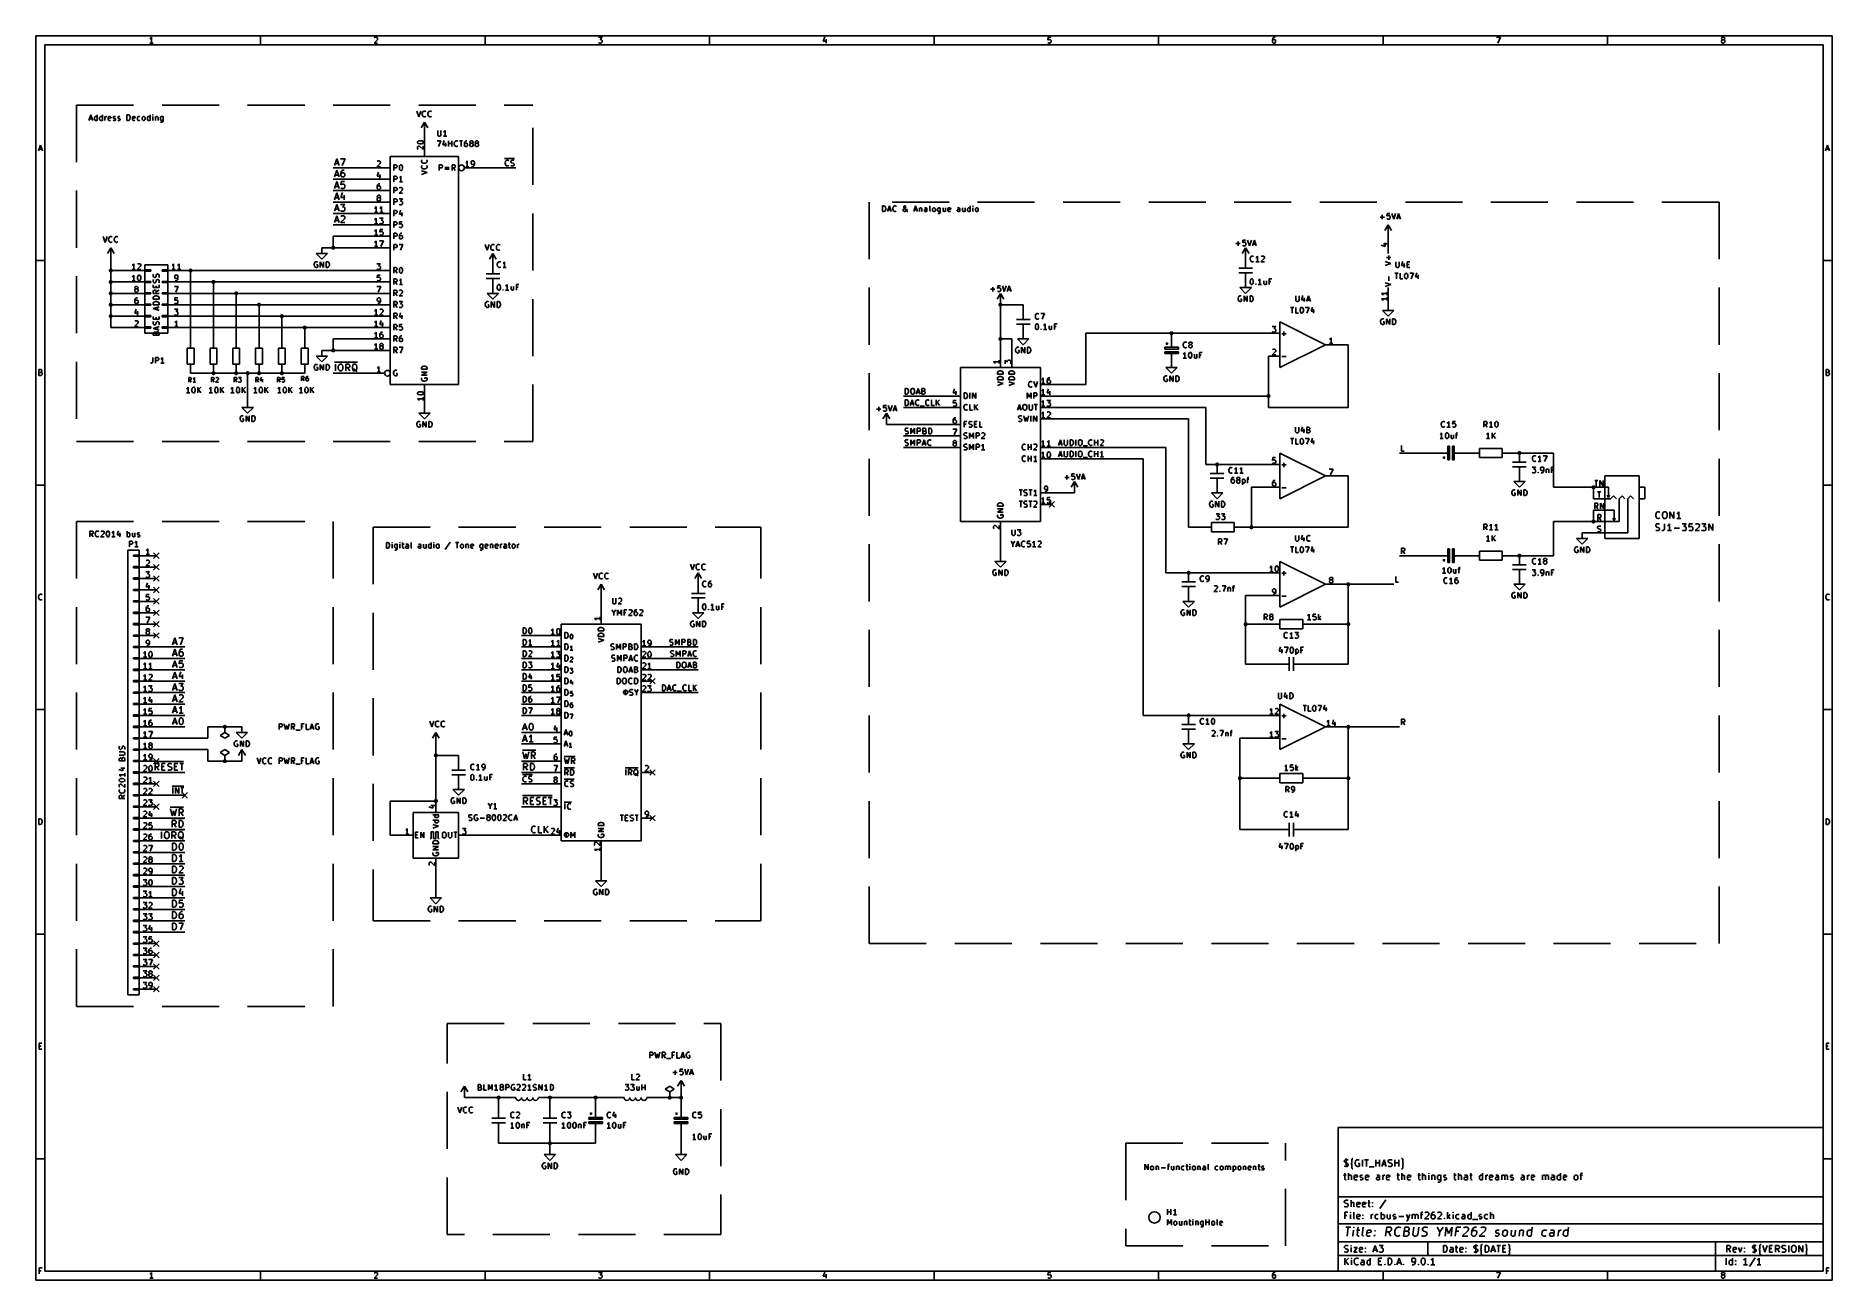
# Model space of a CAD drawing. Extents: x 0.4 to 16.1, y -11.3 to -0.4.
import ezdxf

# ---------------------------------------------------------------- set-up
doc = ezdxf.new("R2010")
doc.units = 0
doc.header["$MEASUREMENT"] = 0
doc.linetypes.add('DASHED', pattern=[0.75, 0.5, -0.25])
for name, color, linetype in [('BLUE2', 5, 'CONTINUOUS'), ('BLUE3', 171, 'CONTINUOUS'), ('CYAN2', 4, 'CONTINUOUS'), ('GRAY1', 251, 'CONTINUOUS'), ('GREEN3', 91, 'CONTINUOUS'), ('LYELLOW', 51, 'CONTINUOUS'), ('RED2', 1, 'CONTINUOUS'), ('RED3', 11, 'CONTINUOUS')]:
    doc.layers.add(name, color=color, linetype=linetype)

msp = doc.modelspace()

# ---------------------------------------------------------------- linework, layer by layer
at = {"layer": 'BLUE2', "linetype": 'CONTINUOUS'}
for p, q in [((9.276, -4.476), (9.324, -4.524)), ((9.324, -4.476), (9.276, -4.524)), ((1.426, -4.926), (1.474, -4.974)), ((1.474, -4.926), (1.426, -4.974)), ((1.426, -5.026), (1.474, -5.074)), ((1.474, -5.026), (1.426, -5.074)), ((1.426, -5.126), (1.474, -5.174)), ((1.474, -5.126), (1.426, -5.174)), ((1.426, -5.226), (1.474, -5.274)), ((1.474, -5.226), (1.426, -5.274)), ((1.426, -5.326), (1.474, -5.374)), ((1.474, -5.326), (1.426, -5.374)), ((1.426, -5.426), (1.474, -5.474)), ((1.474, -5.426), (1.426, -5.474)), ((1.426, -5.526), (1.474, -5.574)), ((1.474, -5.526), (1.426, -5.574)), ((1.426, -5.626), (1.474, -5.674)), ((1.474, -5.626), (1.426, -5.674)), ((5.776, -6.026), (5.824, -6.074)), ((5.824, -6.026), (5.776, -6.074)), ((1.426, -6.726), (1.474, -6.774)), ((1.474, -6.726), (1.426, -6.774)), ((1.426, -6.926), (1.474, -6.974)), ((1.474, -6.926), (1.426, -6.974)), ((5.776, -6.826), (5.824, -6.874)), ((5.824, -6.826), (5.776, -6.874)), ((1.676, -7.026), (1.724, -7.074)), ((1.724, -7.026), (1.676, -7.074)), ((1.426, -7.126), (1.474, -7.174)), ((1.474, -7.126), (1.426, -7.174)), ((5.776, -7.226), (5.824, -7.274)), ((5.824, -7.226), (5.776, -7.274)), ((1.426, -8.326), (1.474, -8.374)), ((1.474, -8.326), (1.426, -8.374)), ((1.426, -8.426), (1.474, -8.474)), ((1.474, -8.426), (1.426, -8.474)), ((1.426, -8.526), (1.474, -8.574)), ((1.474, -8.526), (1.426, -8.574)), ((1.426, -8.626), (1.474, -8.674)), ((1.474, -8.626), (1.426, -8.674)), ((1.426, -8.726), (1.474, -8.774)), ((1.474, -8.726), (1.426, -8.774))]:
    msp.add_line(p, q, dxfattribs=at)
at = {"layer": 'BLUE3', "linetype": 'DASHED'}
for p, q in [((0.75, -1), (0.75, -3.95)), ((0.75, -1), (4.75, -1)), ((4.75, -3.95), (4.75, -1)), ((7.7, -1.85), (7.7, -8.35)), ((15.15, -1.85), (7.7, -1.85)), ((15.15, -8.35), (15.15, -1.85)), ((0.75, -3.95), (4.75, -3.95)), ((0.75, -4.65), (3, -4.65)), ((0.75, -4.65), (0.75, -8.9)), ((3, -8.9), (3, -4.65)), ((3.35, -4.7), (6.75, -4.7)), ((3.35, -4.7), (3.35, -8.15)), ((6.75, -8.15), (6.75, -4.7)), ((3.35, -8.15), (6.75, -8.15)), ((7.7, -8.35), (15.15, -8.35)), ((0.75, -8.9), (3, -8.9)), ((4, -10.9), (4, -9.05)), ((4, -9.05), (6.4, -9.05)), ((6.4, -9.05), (6.4, -10.9)), ((9.95, -10.1), (9.95, -11)), ((9.95, -10.1), (11.35, -10.1)), ((11.35, -11), (11.35, -10.1)), ((6.4, -10.9), (4, -10.9)), ((9.95, -11), (11.35, -11))]:
    msp.add_line(p, q, dxfattribs=at)
at = {"layer": 'BLUE3', "linetype": 'CONTINUOUS'}
for p, q in [((0.859, -1.134), (0.876, -1.084)), ((0.876, -1.084), (0.892, -1.134)), ((0.911, -1.103), (0.916, -1.1)), ((0.916, -1.1), (0.926, -1.1)), ((0.926, -1.1), (0.93, -1.103)), ((0.93, -1.134), (0.93, -1.084)), ((0.956, -1.103), (0.961, -1.1)), ((0.961, -1.1), (0.971, -1.1)), ((0.971, -1.1), (0.976, -1.103)), ((0.976, -1.134), (0.976, -1.084)), ((0.999, -1.134), (0.999, -1.1)), ((1.004, -1.103), (1.009, -1.1)), ((1.009, -1.1), (1.014, -1.1)), ((1.03, -1.103), (1.035, -1.1)), ((1.035, -1.1), (1.045, -1.1)), ((1.045, -1.1), (1.049, -1.103)), ((1.073, -1.103), (1.078, -1.1)), ((1.078, -1.1), (1.085, -1.1)), ((1.085, -1.1), (1.09, -1.103)), ((1.114, -1.103), (1.118, -1.1)), ((1.118, -1.1), (1.126, -1.1)), ((1.126, -1.1), (1.13, -1.103)), ((1.192, -1.134), (1.192, -1.084)), ((1.192, -1.084), (1.204, -1.084)), ((1.204, -1.084), (1.211, -1.086)), ((1.211, -1.086), (1.216, -1.091)), ((1.216, -1.091), (1.218, -1.096)), ((1.218, -1.096), (1.221, -1.105)), ((1.242, -1.103), (1.247, -1.1)), ((1.247, -1.1), (1.256, -1.1)), ((1.256, -1.1), (1.261, -1.103)), ((1.287, -1.103), (1.292, -1.1)), ((1.292, -1.1), (1.302, -1.1)), ((1.302, -1.1), (1.306, -1.103)), ((1.33, -1.103), (1.335, -1.1)), ((1.335, -1.1), (1.342, -1.1)), ((1.342, -1.1), (1.347, -1.103)), ((1.376, -1.103), (1.38, -1.1)), ((1.38, -1.1), (1.39, -1.1)), ((1.39, -1.1), (1.395, -1.103)), ((1.395, -1.134), (1.395, -1.084)), ((1.418, -1.084), (1.416, -1.086)), ((1.416, -1.086), (1.418, -1.088)), ((1.421, -1.086), (1.418, -1.084)), ((1.418, -1.084), (1.418, -1.088)), ((1.418, -1.088), (1.421, -1.086)), ((1.418, -1.134), (1.418, -1.1)), ((1.442, -1.1), (1.442, -1.134)), ((1.445, -1.103), (1.449, -1.1)), ((1.449, -1.1), (1.456, -1.1)), ((1.456, -1.1), (1.461, -1.103)), ((1.49, -1.103), (1.495, -1.1)), ((1.495, -1.1), (1.504, -1.1)), ((1.504, -1.1), (1.509, -1.103)), ((1.509, -1.1), (1.509, -1.141)), ((0.864, -1.119), (0.887, -1.119)), ((0.906, -1.11), (0.909, -1.105)), ((0.906, -1.124), (0.906, -1.11)), ((0.909, -1.129), (0.906, -1.124)), ((0.909, -1.105), (0.911, -1.103)), ((0.911, -1.131), (0.909, -1.129)), ((0.916, -1.134), (0.911, -1.131)), ((0.926, -1.134), (0.916, -1.134)), ((0.93, -1.131), (0.926, -1.134)), ((0.952, -1.11), (0.954, -1.105)), ((0.952, -1.124), (0.952, -1.11)), ((0.954, -1.129), (0.952, -1.124)), ((0.954, -1.105), (0.956, -1.103)), ((0.956, -1.131), (0.954, -1.129)), ((0.961, -1.134), (0.956, -1.131)), ((0.971, -1.134), (0.961, -1.134)), ((0.976, -1.131), (0.971, -1.134)), ((0.999, -1.11), (1.002, -1.105)), ((1.002, -1.105), (1.004, -1.103)), ((1.028, -1.108), (1.03, -1.103)), ((1.028, -1.127), (1.028, -1.108)), ((1.052, -1.112), (1.028, -1.117)), ((1.03, -1.131), (1.028, -1.127)), ((1.035, -1.134), (1.03, -1.131)), ((1.045, -1.134), (1.035, -1.134)), ((1.049, -1.131), (1.045, -1.134)), ((1.049, -1.103), (1.052, -1.108)), ((1.052, -1.108), (1.052, -1.112)), ((1.071, -1.108), (1.073, -1.103)), ((1.071, -1.11), (1.071, -1.108)), ((1.073, -1.115), (1.071, -1.11)), ((1.071, -1.131), (1.076, -1.134)), ((1.078, -1.117), (1.073, -1.115)), ((1.076, -1.134), (1.085, -1.134)), ((1.085, -1.117), (1.078, -1.117)), ((1.09, -1.119), (1.085, -1.117)), ((1.085, -1.134), (1.09, -1.131)), ((1.092, -1.124), (1.09, -1.119)), ((1.09, -1.131), (1.092, -1.127)), ((1.092, -1.127), (1.092, -1.124)), ((1.111, -1.108), (1.114, -1.103)), ((1.111, -1.11), (1.111, -1.108)), ((1.114, -1.115), (1.111, -1.11)), ((1.111, -1.131), (1.116, -1.134)), ((1.118, -1.117), (1.114, -1.115)), ((1.116, -1.134), (1.126, -1.134)), ((1.126, -1.117), (1.118, -1.117)), ((1.13, -1.119), (1.126, -1.117)), ((1.126, -1.134), (1.13, -1.131)), ((1.133, -1.124), (1.13, -1.119)), ((1.13, -1.131), (1.133, -1.127)), ((1.133, -1.127), (1.133, -1.124)), ((1.204, -1.134), (1.192, -1.134)), ((1.211, -1.131), (1.204, -1.134)), ((1.216, -1.127), (1.211, -1.131)), ((1.218, -1.122), (1.216, -1.127)), ((1.221, -1.112), (1.218, -1.122)), ((1.221, -1.105), (1.221, -1.112)), ((1.24, -1.108), (1.242, -1.103)), ((1.24, -1.127), (1.24, -1.108)), ((1.264, -1.112), (1.24, -1.117)), ((1.242, -1.131), (1.24, -1.127)), ((1.247, -1.134), (1.242, -1.131)), ((1.256, -1.134), (1.247, -1.134)), ((1.261, -1.131), (1.256, -1.134)), ((1.261, -1.103), (1.264, -1.108)), ((1.264, -1.108), (1.264, -1.112)), ((1.283, -1.11), (1.285, -1.105)), ((1.283, -1.124), (1.283, -1.11)), ((1.285, -1.129), (1.283, -1.124)), ((1.285, -1.105), (1.287, -1.103)), ((1.287, -1.131), (1.285, -1.129)), ((1.292, -1.134), (1.287, -1.131)), ((1.302, -1.134), (1.292, -1.134)), ((1.306, -1.131), (1.302, -1.134)), ((1.326, -1.11), (1.328, -1.105)), ((1.326, -1.124), (1.326, -1.11)), ((1.328, -1.129), (1.326, -1.124)), ((1.328, -1.105), (1.33, -1.103)), ((1.33, -1.131), (1.328, -1.129)), ((1.335, -1.134), (1.33, -1.131)), ((1.342, -1.134), (1.335, -1.134)), ((1.347, -1.131), (1.342, -1.134)), ((1.347, -1.103), (1.349, -1.105)), ((1.349, -1.129), (1.347, -1.131)), ((1.349, -1.105), (1.352, -1.11)), ((1.352, -1.124), (1.349, -1.129)), ((1.352, -1.11), (1.352, -1.124)), ((1.371, -1.11), (1.373, -1.105)), ((1.371, -1.124), (1.371, -1.11)), ((1.373, -1.129), (1.371, -1.124)), ((1.373, -1.105), (1.376, -1.103)), ((1.376, -1.131), (1.373, -1.129)), ((1.38, -1.134), (1.376, -1.131)), ((1.39, -1.134), (1.38, -1.134)), ((1.395, -1.131), (1.39, -1.134)), ((1.442, -1.105), (1.445, -1.103)), ((1.461, -1.103), (1.464, -1.108)), ((1.464, -1.108), (1.464, -1.134)), ((1.485, -1.11), (1.487, -1.105)), ((1.485, -1.124), (1.485, -1.11)), ((1.487, -1.129), (1.485, -1.124)), ((1.487, -1.105), (1.49, -1.103)), ((1.49, -1.131), (1.487, -1.129)), ((1.492, -1.15), (1.487, -1.148)), ((1.495, -1.134), (1.49, -1.131)), ((1.499, -1.15), (1.492, -1.15)), ((1.504, -1.134), (1.495, -1.134)), ((1.504, -1.148), (1.499, -1.15)), ((1.509, -1.131), (1.504, -1.134)), ((1.506, -1.146), (1.504, -1.148)), ((1.509, -1.141), (1.506, -1.146)), ((7.816, -1.934), (7.816, -1.884)), ((7.816, -1.884), (7.828, -1.884)), ((7.828, -1.884), (7.835, -1.886)), ((7.835, -1.886), (7.84, -1.891)), ((7.859, -1.934), (7.876, -1.884)), ((7.876, -1.884), (7.892, -1.934)), ((7.911, -1.891), (7.916, -1.886)), ((7.916, -1.886), (7.923, -1.884)), ((7.923, -1.884), (7.928, -1.884)), ((7.928, -1.884), (7.935, -1.886)), ((7.935, -1.886), (7.937, -1.888)), ((8.004, -1.891), (8.006, -1.886)), ((8.006, -1.886), (8.011, -1.884)), ((8.011, -1.884), (8.014, -1.884)), ((8.014, -1.884), (8.018, -1.886)), ((8.018, -1.886), (8.021, -1.891)), ((8.09, -1.934), (8.106, -1.884)), ((8.106, -1.884), (8.123, -1.934)), ((8.23, -1.927), (8.23, -1.884)), ((8.585, -1.934), (8.585, -1.884)), ((8.609, -1.884), (8.606, -1.886)), ((8.606, -1.886), (8.609, -1.888)), ((8.611, -1.886), (8.609, -1.884)), ((8.609, -1.884), (8.609, -1.888)), ((8.609, -1.888), (8.611, -1.886)), ((7.828, -1.934), (7.816, -1.934)), ((7.835, -1.931), (7.828, -1.934)), ((7.84, -1.927), (7.835, -1.931)), ((7.84, -1.891), (7.842, -1.896)), ((7.842, -1.922), (7.84, -1.927)), ((7.842, -1.896), (7.845, -1.905)), ((7.845, -1.912), (7.842, -1.922)), ((7.845, -1.905), (7.845, -1.912)), ((7.864, -1.919), (7.887, -1.919)), ((7.906, -1.905), (7.909, -1.896)), ((7.906, -1.912), (7.906, -1.905)), ((7.909, -1.922), (7.906, -1.912)), ((7.909, -1.896), (7.911, -1.891)), ((7.911, -1.927), (7.909, -1.922)), ((7.916, -1.931), (7.911, -1.927)), ((7.923, -1.934), (7.916, -1.931)), ((7.928, -1.934), (7.923, -1.934)), ((7.935, -1.931), (7.928, -1.934)), ((7.937, -1.929), (7.935, -1.931)), ((7.999, -1.912), (7.997, -1.917)), ((7.997, -1.917), (7.997, -1.924)), ((7.997, -1.924), (7.999, -1.929)), ((8.002, -1.91), (7.999, -1.912)), ((7.999, -1.929), (8.002, -1.931)), ((8.016, -1.9), (8.002, -1.91)), ((8.002, -1.931), (8.006, -1.934)), ((8.004, -1.896), (8.004, -1.891)), ((8.006, -1.903), (8.004, -1.896)), ((8.011, -1.91), (8.006, -1.903)), ((8.006, -1.934), (8.014, -1.934)), ((8.023, -1.924), (8.011, -1.91)), ((8.014, -1.934), (8.018, -1.931)), ((8.018, -1.898), (8.016, -1.9)), ((8.021, -1.893), (8.018, -1.898)), ((8.018, -1.931), (8.021, -1.929)), ((8.021, -1.891), (8.021, -1.893)), ((8.021, -1.929), (8.028, -1.919)), ((8.03, -1.931), (8.023, -1.924)), ((8.028, -1.919), (8.03, -1.912)), ((8.03, -1.912), (8.03, -1.908)), ((8.035, -1.934), (8.03, -1.931)), ((8.037, -1.934), (8.035, -1.934)), ((8.095, -1.919), (8.118, -1.919)), ((8.14, -1.9), (8.14, -1.934)), ((8.14, -1.905), (8.142, -1.903)), ((8.142, -1.903), (8.147, -1.9)), ((8.147, -1.9), (8.154, -1.9)), ((8.154, -1.9), (8.159, -1.903)), ((8.159, -1.903), (8.161, -1.908)), ((8.161, -1.908), (8.161, -1.934)), ((8.183, -1.922), (8.185, -1.917)), ((8.183, -1.927), (8.183, -1.922)), ((8.185, -1.931), (8.183, -1.927)), ((8.19, -1.9), (8.185, -1.903)), ((8.185, -1.917), (8.19, -1.915)), ((8.19, -1.934), (8.185, -1.931)), ((8.199, -1.9), (8.19, -1.9)), ((8.19, -1.915), (8.202, -1.915)), ((8.202, -1.934), (8.19, -1.934)), ((8.204, -1.903), (8.199, -1.9)), ((8.202, -1.915), (8.206, -1.912)), ((8.206, -1.931), (8.202, -1.934)), ((8.206, -1.908), (8.204, -1.903)), ((8.206, -1.934), (8.206, -1.908)), ((8.233, -1.931), (8.23, -1.927)), ((8.237, -1.934), (8.233, -1.931)), ((8.254, -1.91), (8.256, -1.905)), ((8.254, -1.924), (8.254, -1.91)), ((8.256, -1.929), (8.254, -1.924)), ((8.256, -1.905), (8.259, -1.903)), ((8.259, -1.931), (8.256, -1.929)), ((8.259, -1.903), (8.264, -1.9)), ((8.264, -1.934), (8.259, -1.931)), ((8.264, -1.9), (8.271, -1.9)), ((8.271, -1.934), (8.264, -1.934)), ((8.271, -1.9), (8.276, -1.903)), ((8.276, -1.931), (8.271, -1.934)), ((8.276, -1.903), (8.278, -1.905)), ((8.278, -1.929), (8.276, -1.931)), ((8.278, -1.905), (8.28, -1.91)), ((8.28, -1.924), (8.278, -1.929)), ((8.28, -1.91), (8.28, -1.924)), ((8.299, -1.91), (8.302, -1.905)), ((8.299, -1.924), (8.299, -1.91)), ((8.302, -1.929), (8.299, -1.924)), ((8.302, -1.905), (8.304, -1.903)), ((8.304, -1.931), (8.302, -1.929)), ((8.306, -1.95), (8.302, -1.948)), ((8.304, -1.903), (8.309, -1.9)), ((8.309, -1.934), (8.304, -1.931)), ((8.314, -1.95), (8.306, -1.95)), ((8.309, -1.9), (8.318, -1.9)), ((8.318, -1.934), (8.309, -1.934)), ((8.318, -1.948), (8.314, -1.95)), ((8.318, -1.9), (8.323, -1.903)), ((8.323, -1.931), (8.318, -1.934)), ((8.321, -1.946), (8.318, -1.948)), ((8.323, -1.941), (8.321, -1.946)), ((8.323, -1.9), (8.323, -1.941)), ((8.347, -1.9), (8.347, -1.927)), ((8.347, -1.927), (8.349, -1.931)), ((8.349, -1.931), (8.354, -1.934)), ((8.354, -1.934), (8.361, -1.934)), ((8.361, -1.934), (8.366, -1.931)), ((8.366, -1.931), (8.368, -1.929)), ((8.368, -1.9), (8.368, -1.934)), ((8.39, -1.908), (8.392, -1.903)), ((8.39, -1.927), (8.39, -1.908)), ((8.414, -1.912), (8.39, -1.917)), ((8.392, -1.931), (8.39, -1.927)), ((8.392, -1.903), (8.397, -1.9)), ((8.397, -1.934), (8.392, -1.931)), ((8.397, -1.9), (8.406, -1.9)), ((8.406, -1.934), (8.397, -1.934)), ((8.406, -1.9), (8.411, -1.903)), ((8.411, -1.931), (8.406, -1.934)), ((8.411, -1.903), (8.414, -1.908)), ((8.414, -1.908), (8.414, -1.912)), ((8.471, -1.922), (8.473, -1.917)), ((8.471, -1.927), (8.471, -1.922)), ((8.473, -1.931), (8.471, -1.927)), ((8.478, -1.9), (8.473, -1.903)), ((8.473, -1.917), (8.478, -1.915)), ((8.478, -1.934), (8.473, -1.931)), ((8.487, -1.9), (8.478, -1.9)), ((8.478, -1.915), (8.49, -1.915)), ((8.49, -1.934), (8.478, -1.934)), ((8.492, -1.903), (8.487, -1.9)), ((8.49, -1.915), (8.495, -1.912)), ((8.495, -1.931), (8.49, -1.934)), ((8.495, -1.908), (8.492, -1.903)), ((8.495, -1.934), (8.495, -1.908)), ((8.518, -1.9), (8.518, -1.927)), ((8.518, -1.927), (8.521, -1.931)), ((8.521, -1.931), (8.526, -1.934)), ((8.526, -1.934), (8.533, -1.934)), ((8.533, -1.934), (8.537, -1.931)), ((8.537, -1.931), (8.54, -1.929)), ((8.54, -1.9), (8.54, -1.934)), ((8.561, -1.91), (8.564, -1.905)), ((8.561, -1.924), (8.561, -1.91)), ((8.564, -1.929), (8.561, -1.924)), ((8.564, -1.905), (8.566, -1.903)), ((8.566, -1.931), (8.564, -1.929)), ((8.566, -1.903), (8.571, -1.9)), ((8.571, -1.934), (8.566, -1.931)), ((8.571, -1.9), (8.58, -1.9)), ((8.58, -1.934), (8.571, -1.934)), ((8.58, -1.9), (8.585, -1.903)), ((8.585, -1.931), (8.58, -1.934)), ((8.609, -1.934), (8.609, -1.9)), ((8.63, -1.91), (8.633, -1.905)), ((8.63, -1.924), (8.63, -1.91)), ((8.633, -1.929), (8.63, -1.924)), ((8.633, -1.905), (8.635, -1.903)), ((8.635, -1.931), (8.633, -1.929)), ((8.635, -1.903), (8.64, -1.9)), ((8.64, -1.934), (8.635, -1.931)), ((8.64, -1.9), (8.647, -1.9)), ((8.647, -1.934), (8.64, -1.934)), ((8.647, -1.9), (8.652, -1.903)), ((8.652, -1.931), (8.647, -1.934)), ((8.652, -1.903), (8.654, -1.905)), ((8.654, -1.929), (8.652, -1.931)), ((8.654, -1.905), (8.656, -1.91)), ((8.656, -1.924), (8.654, -1.929)), ((8.656, -1.91), (8.656, -1.924)), ((0.866, -4.784), (0.866, -4.734)), ((0.866, -4.734), (0.885, -4.734)), ((0.885, -4.76), (0.866, -4.76)), ((0.895, -4.784), (0.878, -4.76)), ((0.885, -4.734), (0.89, -4.736)), ((0.89, -4.758), (0.885, -4.76)), ((0.89, -4.736), (0.892, -4.738)), ((0.892, -4.755), (0.89, -4.758)), ((0.892, -4.738), (0.895, -4.743)), ((0.895, -4.75), (0.892, -4.755)), ((0.895, -4.743), (0.895, -4.75)), ((0.914, -4.755), (0.916, -4.746)), ((0.914, -4.762), (0.914, -4.755)), ((0.916, -4.772), (0.914, -4.762)), ((0.916, -4.746), (0.918, -4.741)), ((0.918, -4.777), (0.916, -4.772)), ((0.918, -4.741), (0.923, -4.736)), ((0.923, -4.781), (0.918, -4.777)), ((0.923, -4.736), (0.93, -4.734)), ((0.93, -4.784), (0.923, -4.781)), ((0.93, -4.734), (0.935, -4.734)), ((0.935, -4.784), (0.93, -4.784)), ((0.935, -4.734), (0.942, -4.736)), ((0.942, -4.781), (0.935, -4.784)), ((0.942, -4.736), (0.945, -4.738)), ((0.945, -4.779), (0.942, -4.781)), ((0.99, -4.755), (0.961, -4.784)), ((0.961, -4.784), (0.992, -4.784)), ((0.964, -4.738), (0.966, -4.736)), ((0.966, -4.736), (0.971, -4.734)), ((0.971, -4.734), (0.983, -4.734)), ((0.983, -4.734), (0.987, -4.736)), ((0.987, -4.736), (0.99, -4.738)), ((0.99, -4.738), (0.992, -4.743)), ((0.992, -4.748), (0.99, -4.755)), ((0.992, -4.743), (0.992, -4.748)), ((1.011, -4.753), (1.014, -4.743)), ((1.011, -4.765), (1.011, -4.753)), ((1.014, -4.774), (1.011, -4.765)), ((1.014, -4.743), (1.016, -4.738)), ((1.016, -4.779), (1.014, -4.774)), ((1.016, -4.738), (1.018, -4.736)), ((1.018, -4.781), (1.016, -4.779)), ((1.018, -4.736), (1.023, -4.734)), ((1.023, -4.784), (1.018, -4.781)), ((1.023, -4.734), (1.028, -4.734)), ((1.028, -4.784), (1.023, -4.784)), ((1.028, -4.734), (1.033, -4.736)), ((1.033, -4.781), (1.028, -4.784)), ((1.033, -4.736), (1.035, -4.738)), ((1.035, -4.779), (1.033, -4.781)), ((1.035, -4.738), (1.037, -4.743)), ((1.037, -4.774), (1.035, -4.779)), ((1.037, -4.743), (1.04, -4.753)), ((1.04, -4.765), (1.037, -4.774)), ((1.04, -4.753), (1.04, -4.765)), ((1.064, -4.746), (1.059, -4.748)), ((1.087, -4.784), (1.059, -4.784)), ((1.068, -4.741), (1.064, -4.746)), ((1.073, -4.734), (1.068, -4.741)), ((1.073, -4.784), (1.073, -4.734)), ((1.118, -4.731), (1.106, -4.767)), ((1.106, -4.767), (1.137, -4.767)), ((1.13, -4.75), (1.13, -4.784)), ((1.195, -4.784), (1.195, -4.734)), ((1.195, -4.753), (1.199, -4.75)), ((1.199, -4.784), (1.195, -4.781)), ((1.199, -4.75), (1.209, -4.75)), ((1.209, -4.784), (1.199, -4.784)), ((1.209, -4.75), (1.214, -4.753)), ((1.214, -4.781), (1.209, -4.784)), ((1.214, -4.753), (1.216, -4.755)), ((1.216, -4.779), (1.214, -4.781)), ((1.216, -4.755), (1.218, -4.76)), ((1.218, -4.774), (1.216, -4.779)), ((1.218, -4.76), (1.218, -4.774)), ((1.24, -4.75), (1.24, -4.777)), ((1.24, -4.777), (1.242, -4.781)), ((1.242, -4.781), (1.247, -4.784)), ((1.247, -4.784), (1.254, -4.784)), ((1.254, -4.784), (1.259, -4.781)), ((1.259, -4.781), (1.261, -4.779)), ((1.261, -4.75), (1.261, -4.784)), ((1.283, -4.758), (1.285, -4.753)), ((1.283, -4.76), (1.283, -4.758)), ((1.285, -4.765), (1.283, -4.76)), ((1.283, -4.781), (1.287, -4.784)), ((1.285, -4.753), (1.29, -4.75)), ((1.29, -4.767), (1.285, -4.765)), ((1.287, -4.784), (1.297, -4.784)), ((1.29, -4.75), (1.297, -4.75)), ((1.297, -4.767), (1.29, -4.767)), ((1.297, -4.75), (1.302, -4.753)), ((1.302, -4.769), (1.297, -4.767)), ((1.297, -4.784), (1.302, -4.781)), ((1.304, -4.774), (1.302, -4.769)), ((1.302, -4.781), (1.304, -4.777)), ((1.304, -4.777), (1.304, -4.774)), ((3.466, -4.884), (3.466, -4.834)), ((3.466, -4.834), (3.478, -4.834)), ((3.478, -4.834), (3.485, -4.836)), ((3.485, -4.881), (3.478, -4.884)), ((3.485, -4.836), (3.49, -4.841)), ((3.49, -4.877), (3.485, -4.881)), ((3.49, -4.841), (3.492, -4.846)), ((3.492, -4.872), (3.49, -4.877)), ((3.492, -4.846), (3.495, -4.855)), ((3.495, -4.862), (3.492, -4.872)), ((3.495, -4.855), (3.495, -4.862)), ((3.516, -4.834), (3.514, -4.836)), ((3.514, -4.836), (3.516, -4.838)), ((3.518, -4.836), (3.516, -4.834)), ((3.516, -4.834), (3.516, -4.838)), ((3.516, -4.838), (3.518, -4.836)), ((3.516, -4.884), (3.516, -4.85)), ((3.537, -4.86), (3.54, -4.855)), ((3.537, -4.874), (3.537, -4.86)), ((3.54, -4.879), (3.537, -4.874)), ((3.54, -4.855), (3.542, -4.853)), ((3.542, -4.881), (3.54, -4.879)), ((3.542, -4.853), (3.547, -4.85)), ((3.547, -4.884), (3.542, -4.881)), ((3.547, -4.85), (3.556, -4.85)), ((3.556, -4.85), (3.561, -4.853)), ((3.561, -4.881), (3.556, -4.884)), ((3.561, -4.85), (3.561, -4.891)), ((3.585, -4.834), (3.583, -4.836)), ((3.583, -4.836), (3.585, -4.838)), ((3.587, -4.836), (3.585, -4.834)), ((3.585, -4.834), (3.585, -4.838)), ((3.585, -4.838), (3.587, -4.836)), ((3.585, -4.884), (3.585, -4.85)), ((3.602, -4.85), (3.621, -4.85)), ((3.609, -4.834), (3.609, -4.877)), ((3.609, -4.877), (3.611, -4.881)), ((3.611, -4.881), (3.616, -4.884)), ((3.635, -4.872), (3.637, -4.867)), ((3.635, -4.877), (3.635, -4.872)), ((3.637, -4.881), (3.635, -4.877)), ((3.642, -4.85), (3.637, -4.853)), ((3.637, -4.867), (3.642, -4.865)), ((3.642, -4.884), (3.637, -4.881)), ((3.652, -4.85), (3.642, -4.85)), ((3.642, -4.865), (3.654, -4.865)), ((3.656, -4.853), (3.652, -4.85)), ((3.654, -4.865), (3.659, -4.862)), ((3.659, -4.881), (3.654, -4.884)), ((3.659, -4.858), (3.656, -4.853)), ((3.659, -4.884), (3.659, -4.858)), ((3.683, -4.877), (3.683, -4.834)), ((3.685, -4.881), (3.683, -4.877)), ((3.69, -4.884), (3.685, -4.881)), ((3.745, -4.872), (3.747, -4.867)), ((3.745, -4.877), (3.745, -4.872)), ((3.747, -4.881), (3.745, -4.877)), ((3.752, -4.85), (3.747, -4.853)), ((3.747, -4.867), (3.752, -4.865)), ((3.752, -4.884), (3.747, -4.881)), ((3.761, -4.85), (3.752, -4.85)), ((3.752, -4.865), (3.764, -4.865)), ((3.766, -4.853), (3.761, -4.85)), ((3.764, -4.865), (3.768, -4.862)), ((3.768, -4.881), (3.764, -4.884)), ((3.768, -4.858), (3.766, -4.853)), ((3.768, -4.884), (3.768, -4.858)), ((3.792, -4.85), (3.792, -4.877)), ((3.792, -4.877), (3.795, -4.881)), ((3.795, -4.881), (3.799, -4.884)), ((3.806, -4.884), (3.811, -4.881)), ((3.811, -4.881), (3.814, -4.879)), ((3.814, -4.85), (3.814, -4.884)), ((3.835, -4.86), (3.837, -4.855)), ((3.835, -4.874), (3.835, -4.86)), ((3.837, -4.879), (3.835, -4.874)), ((3.837, -4.855), (3.84, -4.853)), ((3.84, -4.881), (3.837, -4.879)), ((3.84, -4.853), (3.845, -4.85)), ((3.845, -4.884), (3.84, -4.881)), ((3.845, -4.85), (3.854, -4.85)), ((3.854, -4.85), (3.859, -4.853)), ((3.859, -4.881), (3.854, -4.884)), ((3.859, -4.884), (3.859, -4.834)), ((3.883, -4.834), (3.88, -4.836)), ((3.88, -4.836), (3.883, -4.838)), ((3.885, -4.836), (3.883, -4.834)), ((3.883, -4.834), (3.883, -4.838)), ((3.883, -4.838), (3.885, -4.836)), ((3.883, -4.884), (3.883, -4.85)), ((3.904, -4.86), (3.906, -4.855)), ((3.904, -4.874), (3.904, -4.86)), ((3.906, -4.879), (3.904, -4.874)), ((3.906, -4.855), (3.909, -4.853)), ((3.909, -4.881), (3.906, -4.879)), ((3.909, -4.853), (3.914, -4.85)), ((3.914, -4.884), (3.909, -4.881)), ((3.914, -4.85), (3.921, -4.85)), ((3.921, -4.85), (3.926, -4.853)), ((3.926, -4.881), (3.921, -4.884)), ((3.926, -4.853), (3.928, -4.855)), ((3.928, -4.879), (3.926, -4.881)), ((3.928, -4.855), (3.93, -4.86)), ((3.93, -4.874), (3.928, -4.879)), ((3.93, -4.86), (3.93, -4.874)), ((4.026, -4.831), (3.983, -4.896)), ((4.073, -4.834), (4.102, -4.834)), ((4.087, -4.884), (4.087, -4.834)), ((4.116, -4.86), (4.118, -4.855)), ((4.116, -4.874), (4.116, -4.86)), ((4.118, -4.879), (4.116, -4.874)), ((4.118, -4.855), (4.121, -4.853)), ((4.121, -4.881), (4.118, -4.879)), ((4.121, -4.853), (4.126, -4.85)), ((4.126, -4.884), (4.121, -4.881)), ((4.126, -4.85), (4.133, -4.85)), ((4.133, -4.85), (4.137, -4.853)), ((4.137, -4.881), (4.133, -4.884)), ((4.137, -4.853), (4.14, -4.855)), ((4.14, -4.879), (4.137, -4.881)), ((4.14, -4.855), (4.142, -4.86)), ((4.142, -4.874), (4.14, -4.879)), ((4.142, -4.86), (4.142, -4.874)), ((4.164, -4.85), (4.164, -4.884)), ((4.164, -4.855), (4.166, -4.853)), ((4.166, -4.853), (4.171, -4.85)), ((4.171, -4.85), (4.178, -4.85)), ((4.178, -4.85), (4.183, -4.853)), ((4.183, -4.853), (4.185, -4.858)), ((4.185, -4.858), (4.185, -4.884)), ((4.206, -4.858), (4.209, -4.853)), ((4.206, -4.877), (4.206, -4.858)), ((4.23, -4.862), (4.206, -4.867)), ((4.209, -4.881), (4.206, -4.877)), ((4.209, -4.853), (4.214, -4.85)), ((4.214, -4.884), (4.209, -4.881)), ((4.214, -4.85), (4.223, -4.85)), ((4.223, -4.85), (4.228, -4.853)), ((4.228, -4.881), (4.223, -4.884)), ((4.228, -4.853), (4.23, -4.858)), ((4.23, -4.858), (4.23, -4.862)), ((4.287, -4.86), (4.29, -4.855)), ((4.287, -4.874), (4.287, -4.86)), ((4.29, -4.879), (4.287, -4.874)), ((4.29, -4.855), (4.292, -4.853)), ((4.292, -4.881), (4.29, -4.879)), ((4.292, -4.853), (4.297, -4.85)), ((4.297, -4.884), (4.292, -4.881)), ((4.297, -4.85), (4.306, -4.85)), ((4.306, -4.85), (4.311, -4.853)), ((4.311, -4.881), (4.306, -4.884)), ((4.311, -4.85), (4.311, -4.891)), ((4.333, -4.858), (4.335, -4.853)), ((4.333, -4.877), (4.333, -4.858)), ((4.356, -4.862), (4.333, -4.867)), ((4.335, -4.881), (4.333, -4.877)), ((4.335, -4.853), (4.34, -4.85)), ((4.34, -4.884), (4.335, -4.881)), ((4.34, -4.85), (4.349, -4.85)), ((4.349, -4.85), (4.354, -4.853)), ((4.354, -4.881), (4.349, -4.884)), ((4.354, -4.853), (4.356, -4.858)), ((4.356, -4.858), (4.356, -4.862)), ((4.378, -4.85), (4.378, -4.884)), ((4.378, -4.855), (4.38, -4.853)), ((4.38, -4.853), (4.385, -4.85)), ((4.385, -4.85), (4.392, -4.85)), ((4.392, -4.85), (4.397, -4.853)), ((4.397, -4.853), (4.399, -4.858)), ((4.399, -4.858), (4.399, -4.884)), ((4.421, -4.858), (4.423, -4.853)), ((4.421, -4.877), (4.421, -4.858)), ((4.445, -4.862), (4.421, -4.867)), ((4.423, -4.881), (4.421, -4.877)), ((4.423, -4.853), (4.428, -4.85)), ((4.428, -4.884), (4.423, -4.881)), ((4.428, -4.85), (4.437, -4.85)), ((4.437, -4.85), (4.442, -4.853)), ((4.442, -4.881), (4.437, -4.884)), ((4.442, -4.853), (4.445, -4.858)), ((4.445, -4.858), (4.445, -4.862)), ((4.466, -4.884), (4.466, -4.85)), ((4.466, -4.86), (4.468, -4.855)), ((4.468, -4.855), (4.471, -4.853)), ((4.471, -4.853), (4.476, -4.85)), ((4.476, -4.85), (4.48, -4.85)), ((4.495, -4.872), (4.497, -4.867)), ((4.495, -4.877), (4.495, -4.872)), ((4.497, -4.881), (4.495, -4.877)), ((4.502, -4.85), (4.497, -4.853)), ((4.497, -4.867), (4.502, -4.865)), ((4.502, -4.884), (4.497, -4.881)), ((4.511, -4.85), (4.502, -4.85)), ((4.502, -4.865), (4.514, -4.865)), ((4.516, -4.853), (4.511, -4.85)), ((4.514, -4.865), (4.518, -4.862)), ((4.518, -4.881), (4.514, -4.884)), ((4.518, -4.858), (4.516, -4.853)), ((4.518, -4.884), (4.518, -4.858)), ((4.535, -4.85), (4.554, -4.85)), ((4.542, -4.834), (4.542, -4.877)), ((4.542, -4.877), (4.545, -4.881)), ((4.545, -4.881), (4.549, -4.884)), ((4.568, -4.86), (4.571, -4.855)), ((4.568, -4.874), (4.568, -4.86)), ((4.571, -4.879), (4.568, -4.874)), ((4.571, -4.855), (4.573, -4.853)), ((4.573, -4.881), (4.571, -4.879)), ((4.573, -4.853), (4.578, -4.85)), ((4.578, -4.884), (4.573, -4.881)), ((4.578, -4.85), (4.585, -4.85)), ((4.585, -4.85), (4.59, -4.853)), ((4.59, -4.881), (4.585, -4.884)), ((4.59, -4.853), (4.592, -4.855)), ((4.592, -4.879), (4.59, -4.881)), ((4.592, -4.855), (4.595, -4.86)), ((4.595, -4.874), (4.592, -4.879)), ((4.595, -4.86), (4.595, -4.874)), ((4.616, -4.884), (4.616, -4.85)), ((4.616, -4.86), (4.618, -4.855)), ((4.618, -4.855), (4.621, -4.853)), ((4.621, -4.853), (4.626, -4.85)), ((4.626, -4.85), (4.63, -4.85)), ((3.478, -4.884), (3.466, -4.884)), ((3.545, -4.9), (3.54, -4.898)), ((3.552, -4.9), (3.545, -4.9)), ((3.556, -4.884), (3.547, -4.884)), ((3.556, -4.898), (3.552, -4.9)), ((3.559, -4.896), (3.556, -4.898)), ((3.561, -4.891), (3.559, -4.896)), ((3.616, -4.884), (3.621, -4.884)), ((3.654, -4.884), (3.642, -4.884)), ((3.764, -4.884), (3.752, -4.884)), ((3.799, -4.884), (3.806, -4.884)), ((3.854, -4.884), (3.845, -4.884)), ((3.921, -4.884), (3.914, -4.884)), ((4.133, -4.884), (4.126, -4.884)), ((4.223, -4.884), (4.214, -4.884)), ((4.295, -4.9), (4.29, -4.898)), ((4.302, -4.9), (4.295, -4.9)), ((4.306, -4.884), (4.297, -4.884)), ((4.306, -4.898), (4.302, -4.9)), ((4.309, -4.896), (4.306, -4.898)), ((4.311, -4.891), (4.309, -4.896)), ((4.349, -4.884), (4.34, -4.884)), ((4.437, -4.884), (4.428, -4.884)), ((4.514, -4.884), (4.502, -4.884)), ((4.549, -4.884), (4.554, -4.884)), ((4.585, -4.884), (4.578, -4.884)), ((10.116, -10.334), (10.116, -10.284)), ((10.116, -10.284), (10.145, -10.334)), ((10.145, -10.334), (10.145, -10.284)), ((10.166, -10.31), (10.168, -10.305)), ((10.166, -10.324), (10.166, -10.31)), ((10.168, -10.329), (10.166, -10.324)), ((10.168, -10.305), (10.171, -10.303)), ((10.171, -10.331), (10.168, -10.329)), ((10.171, -10.303), (10.176, -10.3)), ((10.176, -10.334), (10.171, -10.331)), ((10.176, -10.3), (10.183, -10.3)), ((10.183, -10.334), (10.176, -10.334)), ((10.183, -10.3), (10.187, -10.303)), ((10.187, -10.331), (10.183, -10.334)), ((10.187, -10.303), (10.19, -10.305)), ((10.19, -10.329), (10.187, -10.331)), ((10.19, -10.305), (10.192, -10.31)), ((10.192, -10.324), (10.19, -10.329)), ((10.192, -10.31), (10.192, -10.324)), ((10.214, -10.3), (10.214, -10.334)), ((10.214, -10.305), (10.216, -10.303)), ((10.216, -10.303), (10.221, -10.3)), ((10.221, -10.3), (10.228, -10.3)), ((10.228, -10.3), (10.233, -10.303)), ((10.233, -10.303), (10.235, -10.308)), ((10.235, -10.308), (10.235, -10.334)), ((10.259, -10.315), (10.297, -10.315)), ((10.314, -10.3), (10.333, -10.3)), ((10.321, -10.291), (10.323, -10.286)), ((10.321, -10.334), (10.321, -10.291)), ((10.323, -10.286), (10.328, -10.284)), ((10.328, -10.284), (10.333, -10.284)), ((10.349, -10.3), (10.349, -10.327)), ((10.349, -10.327), (10.352, -10.331)), ((10.352, -10.331), (10.356, -10.334)), ((10.356, -10.334), (10.364, -10.334)), ((10.364, -10.334), (10.368, -10.331)), ((10.368, -10.331), (10.371, -10.329)), ((10.371, -10.3), (10.371, -10.334)), ((10.395, -10.3), (10.395, -10.334)), ((10.395, -10.305), (10.397, -10.303)), ((10.397, -10.303), (10.402, -10.3)), ((10.402, -10.3), (10.409, -10.3)), ((10.409, -10.3), (10.414, -10.303)), ((10.414, -10.303), (10.416, -10.308)), ((10.416, -10.308), (10.416, -10.334)), ((10.437, -10.31), (10.44, -10.305)), ((10.437, -10.324), (10.437, -10.31)), ((10.44, -10.329), (10.437, -10.324)), ((10.44, -10.305), (10.442, -10.303)), ((10.442, -10.331), (10.44, -10.329)), ((10.442, -10.303), (10.447, -10.3)), ((10.447, -10.334), (10.442, -10.331)), ((10.447, -10.3), (10.456, -10.3)), ((10.456, -10.334), (10.447, -10.334)), ((10.456, -10.3), (10.461, -10.303)), ((10.461, -10.331), (10.456, -10.334)), ((10.476, -10.3), (10.495, -10.3)), ((10.483, -10.284), (10.483, -10.327)), ((10.483, -10.327), (10.485, -10.331)), ((10.485, -10.331), (10.49, -10.334)), ((10.49, -10.334), (10.495, -10.334)), ((10.511, -10.284), (10.509, -10.286)), ((10.509, -10.286), (10.511, -10.288)), ((10.514, -10.286), (10.511, -10.284)), ((10.511, -10.284), (10.511, -10.288)), ((10.511, -10.288), (10.514, -10.286)), ((10.511, -10.334), (10.511, -10.3)), ((10.533, -10.31), (10.535, -10.305)), ((10.533, -10.324), (10.533, -10.31)), ((10.535, -10.329), (10.533, -10.324)), ((10.535, -10.305), (10.537, -10.303)), ((10.537, -10.331), (10.535, -10.329)), ((10.537, -10.303), (10.542, -10.3)), ((10.542, -10.334), (10.537, -10.331)), ((10.542, -10.3), (10.549, -10.3)), ((10.549, -10.334), (10.542, -10.334)), ((10.549, -10.3), (10.554, -10.303)), ((10.554, -10.331), (10.549, -10.334)), ((10.554, -10.303), (10.556, -10.305)), ((10.556, -10.329), (10.554, -10.331)), ((10.556, -10.305), (10.559, -10.31)), ((10.559, -10.324), (10.556, -10.329)), ((10.559, -10.31), (10.559, -10.324)), ((10.58, -10.3), (10.58, -10.334)), ((10.58, -10.305), (10.583, -10.303)), ((10.583, -10.303), (10.587, -10.3)), ((10.587, -10.3), (10.595, -10.3)), ((10.595, -10.3), (10.599, -10.303)), ((10.599, -10.303), (10.602, -10.308)), ((10.602, -10.308), (10.602, -10.334)), ((10.623, -10.322), (10.626, -10.317)), ((10.623, -10.327), (10.623, -10.322)), ((10.626, -10.331), (10.623, -10.327)), ((10.63, -10.3), (10.626, -10.303)), ((10.626, -10.317), (10.63, -10.315)), ((10.63, -10.334), (10.626, -10.331)), ((10.64, -10.3), (10.63, -10.3)), ((10.63, -10.315), (10.642, -10.315)), ((10.642, -10.334), (10.63, -10.334)), ((10.645, -10.303), (10.64, -10.3)), ((10.642, -10.315), (10.647, -10.312)), ((10.647, -10.331), (10.642, -10.334)), ((10.647, -10.308), (10.645, -10.303)), ((10.647, -10.334), (10.647, -10.308)), ((10.671, -10.327), (10.671, -10.284)), ((10.673, -10.331), (10.671, -10.327)), ((10.678, -10.334), (10.673, -10.331)), ((10.733, -10.31), (10.735, -10.305)), ((10.733, -10.324), (10.733, -10.31)), ((10.735, -10.329), (10.733, -10.324)), ((10.735, -10.305), (10.737, -10.303)), ((10.737, -10.331), (10.735, -10.329)), ((10.737, -10.303), (10.742, -10.3)), ((10.742, -10.334), (10.737, -10.331)), ((10.742, -10.3), (10.752, -10.3)), ((10.752, -10.334), (10.742, -10.334)), ((10.752, -10.3), (10.756, -10.303)), ((10.756, -10.331), (10.752, -10.334)), ((10.776, -10.31), (10.778, -10.305)), ((10.776, -10.324), (10.776, -10.31)), ((10.778, -10.329), (10.776, -10.324)), ((10.778, -10.305), (10.78, -10.303)), ((10.78, -10.331), (10.778, -10.329)), ((10.78, -10.303), (10.785, -10.3)), ((10.785, -10.334), (10.78, -10.331)), ((10.785, -10.3), (10.792, -10.3)), ((10.792, -10.334), (10.785, -10.334)), ((10.792, -10.3), (10.797, -10.303)), ((10.797, -10.331), (10.792, -10.334)), ((10.797, -10.303), (10.799, -10.305)), ((10.799, -10.329), (10.797, -10.331)), ((10.799, -10.305), (10.802, -10.31)), ((10.802, -10.324), (10.799, -10.329)), ((10.802, -10.31), (10.802, -10.324)), ((10.823, -10.334), (10.823, -10.3)), ((10.823, -10.305), (10.826, -10.303)), ((10.826, -10.303), (10.83, -10.3)), ((10.83, -10.3), (10.837, -10.3)), ((10.837, -10.3), (10.842, -10.303)), ((10.842, -10.303), (10.845, -10.308)), ((10.845, -10.308), (10.847, -10.303)), ((10.845, -10.308), (10.845, -10.334)), ((10.847, -10.303), (10.852, -10.3)), ((10.852, -10.3), (10.859, -10.3)), ((10.859, -10.3), (10.864, -10.303)), ((10.864, -10.303), (10.866, -10.308)), ((10.866, -10.308), (10.866, -10.334)), ((10.89, -10.3), (10.89, -10.35)), ((10.89, -10.303), (10.895, -10.3)), ((10.895, -10.334), (10.89, -10.331)), ((10.895, -10.3), (10.904, -10.3)), ((10.904, -10.334), (10.895, -10.334)), ((10.904, -10.3), (10.909, -10.303)), ((10.909, -10.331), (10.904, -10.334)), ((10.909, -10.303), (10.911, -10.305)), ((10.911, -10.329), (10.909, -10.331)), ((10.911, -10.305), (10.914, -10.31)), ((10.914, -10.324), (10.911, -10.329)), ((10.914, -10.31), (10.914, -10.324)), ((10.933, -10.31), (10.935, -10.305)), ((10.933, -10.324), (10.933, -10.31)), ((10.935, -10.329), (10.933, -10.324)), ((10.935, -10.305), (10.937, -10.303)), ((10.937, -10.331), (10.935, -10.329)), ((10.937, -10.303), (10.942, -10.3)), ((10.942, -10.334), (10.937, -10.331)), ((10.942, -10.3), (10.949, -10.3)), ((10.949, -10.334), (10.942, -10.334)), ((10.949, -10.3), (10.954, -10.303)), ((10.954, -10.331), (10.949, -10.334)), ((10.954, -10.303), (10.956, -10.305)), ((10.956, -10.329), (10.954, -10.331)), ((10.956, -10.305), (10.959, -10.31)), ((10.959, -10.324), (10.956, -10.329)), ((10.959, -10.31), (10.959, -10.324)), ((10.98, -10.3), (10.98, -10.334)), ((10.98, -10.305), (10.983, -10.303)), ((10.983, -10.303), (10.987, -10.3)), ((10.987, -10.3), (10.995, -10.3)), ((10.995, -10.3), (10.999, -10.303)), ((10.999, -10.303), (11.002, -10.308)), ((11.002, -10.308), (11.002, -10.334)), ((11.023, -10.308), (11.026, -10.303)), ((11.023, -10.327), (11.023, -10.308)), ((11.047, -10.312), (11.023, -10.317)), ((11.026, -10.331), (11.023, -10.327)), ((11.026, -10.303), (11.03, -10.3)), ((11.03, -10.334), (11.026, -10.331)), ((11.03, -10.3), (11.04, -10.3)), ((11.04, -10.334), (11.03, -10.334)), ((11.04, -10.3), (11.045, -10.303)), ((11.045, -10.331), (11.04, -10.334)), ((11.045, -10.303), (11.047, -10.308)), ((11.047, -10.308), (11.047, -10.312)), ((11.068, -10.3), (11.068, -10.334)), ((11.068, -10.305), (11.071, -10.303)), ((11.071, -10.303), (11.076, -10.3)), ((11.076, -10.3), (11.083, -10.3)), ((11.083, -10.3), (11.087, -10.303)), ((11.087, -10.303), (11.09, -10.308)), ((11.09, -10.308), (11.09, -10.334)), ((11.106, -10.3), (11.126, -10.3)), ((11.114, -10.284), (11.114, -10.327)), ((11.114, -10.327), (11.116, -10.331)), ((11.116, -10.331), (11.121, -10.334)), ((11.121, -10.334), (11.126, -10.334)), ((11.14, -10.308), (11.142, -10.303)), ((11.14, -10.31), (11.14, -10.308)), ((11.142, -10.315), (11.14, -10.31)), ((11.14, -10.331), (11.145, -10.334)), ((11.142, -10.303), (11.147, -10.3)), ((11.147, -10.317), (11.142, -10.315)), ((11.145, -10.334), (11.154, -10.334)), ((11.147, -10.3), (11.154, -10.3)), ((11.154, -10.317), (11.147, -10.317)), ((11.154, -10.3), (11.159, -10.303)), ((11.159, -10.319), (11.154, -10.317)), ((11.154, -10.334), (11.159, -10.331)), ((11.161, -10.324), (11.159, -10.319)), ((11.159, -10.331), (11.161, -10.327)), ((11.161, -10.327), (11.161, -10.324))]:
    msp.add_line(p, q, dxfattribs=at)
at = {"layer": 'CYAN2', "linetype": 'CONTINUOUS'}
for p, q in [((3.733, -1.053), (3.75, -1.103)), ((3.733, -1.053), (3.75, -1.103)), ((3.75, -1.103), (3.767, -1.053)), ((3.75, -1.103), (3.767, -1.053)), ((3.781, -1.074), (3.783, -1.065)), ((3.781, -1.074), (3.783, -1.065)), ((3.781, -1.081), (3.781, -1.074)), ((3.781, -1.081), (3.781, -1.074)), ((3.783, -1.091), (3.781, -1.081)), ((3.783, -1.091), (3.781, -1.081)), ((3.783, -1.065), (3.786, -1.06)), ((3.783, -1.065), (3.786, -1.06)), ((3.786, -1.096), (3.783, -1.091)), ((3.786, -1.096), (3.783, -1.091)), ((3.786, -1.06), (3.79, -1.055)), ((3.786, -1.06), (3.79, -1.055)), ((3.79, -1.1), (3.786, -1.096)), ((3.79, -1.1), (3.786, -1.096)), ((3.79, -1.055), (3.798, -1.053)), ((3.79, -1.055), (3.798, -1.053)), ((3.798, -1.103), (3.79, -1.1)), ((3.798, -1.103), (3.79, -1.1)), ((3.798, -1.053), (3.802, -1.053)), ((3.798, -1.053), (3.802, -1.053)), ((3.802, -1.053), (3.81, -1.055)), ((3.802, -1.053), (3.81, -1.055)), ((3.81, -1.1), (3.802, -1.103)), ((3.81, -1.1), (3.802, -1.103)), ((3.81, -1.055), (3.812, -1.058)), ((3.81, -1.055), (3.812, -1.058)), ((3.812, -1.098), (3.81, -1.1)), ((3.812, -1.098), (3.81, -1.1)), ((3.831, -1.074), (3.833, -1.065)), ((3.831, -1.074), (3.833, -1.065)), ((3.831, -1.081), (3.831, -1.074)), ((3.831, -1.081), (3.831, -1.074)), ((3.833, -1.091), (3.831, -1.081)), ((3.833, -1.091), (3.831, -1.081)), ((3.833, -1.065), (3.836, -1.06)), ((3.833, -1.065), (3.836, -1.06)), ((3.836, -1.096), (3.833, -1.091)), ((3.836, -1.096), (3.833, -1.091)), ((3.836, -1.06), (3.84, -1.055)), ((3.836, -1.06), (3.84, -1.055)), ((3.84, -1.1), (3.836, -1.096)), ((3.84, -1.1), (3.836, -1.096)), ((3.84, -1.055), (3.848, -1.053)), ((3.84, -1.055), (3.848, -1.053)), ((3.848, -1.103), (3.84, -1.1)), ((3.848, -1.103), (3.84, -1.1)), ((3.848, -1.053), (3.852, -1.053)), ((3.848, -1.053), (3.852, -1.053)), ((3.852, -1.053), (3.86, -1.055)), ((3.852, -1.053), (3.86, -1.055)), ((3.86, -1.1), (3.852, -1.103)), ((3.86, -1.1), (3.852, -1.103)), ((3.86, -1.055), (3.862, -1.058)), ((3.86, -1.055), (3.862, -1.058)), ((3.862, -1.098), (3.86, -1.1)), ((3.862, -1.098), (3.86, -1.1)), ((3.802, -1.103), (3.798, -1.103)), ((3.802, -1.103), (3.798, -1.103)), ((3.852, -1.103), (3.848, -1.103)), ((3.852, -1.103), (3.848, -1.103)), ((3.916, -1.223), (3.916, -1.263)), ((3.916, -1.223), (3.916, -1.263)), ((3.945, -1.263), (3.945, -1.223)), ((3.945, -1.263), (3.945, -1.223)), ((3.971, -1.235), (3.966, -1.237)), ((3.971, -1.235), (3.966, -1.237)), ((3.976, -1.23), (3.971, -1.235)), ((3.976, -1.23), (3.971, -1.235)), ((3.981, -1.223), (3.976, -1.23)), ((3.981, -1.223), (3.976, -1.23)), ((3.981, -1.273), (3.981, -1.223)), ((3.981, -1.273), (3.981, -1.223)), ((3.912, -1.314), (3.945, -1.314)), ((3.912, -1.314), (3.945, -1.314)), ((3.916, -1.263), (3.919, -1.268)), ((3.916, -1.263), (3.919, -1.268)), ((3.919, -1.268), (3.921, -1.27)), ((3.919, -1.268), (3.921, -1.27)), ((3.921, -1.27), (3.926, -1.273)), ((3.921, -1.27), (3.926, -1.273)), ((3.945, -1.314), (3.923, -1.364)), ((3.945, -1.314), (3.923, -1.364)), ((3.926, -1.273), (3.935, -1.273)), ((3.926, -1.273), (3.935, -1.273)), ((3.935, -1.273), (3.94, -1.27)), ((3.935, -1.273), (3.94, -1.27)), ((3.94, -1.27), (3.942, -1.268)), ((3.94, -1.27), (3.942, -1.268)), ((3.942, -1.268), (3.945, -1.263)), ((3.942, -1.268), (3.945, -1.263)), ((3.973, -1.311), (3.962, -1.347)), ((3.973, -1.311), (3.962, -1.347)), ((3.962, -1.347), (3.992, -1.347)), ((3.962, -1.347), (3.992, -1.347)), ((3.995, -1.273), (3.966, -1.273)), ((3.995, -1.273), (3.966, -1.273)), ((3.985, -1.33), (3.985, -1.364)), ((3.985, -1.33), (3.985, -1.364)), ((4.012, -1.364), (4.012, -1.314)), ((4.012, -1.364), (4.012, -1.314)), ((4.012, -1.338), (4.04, -1.338)), ((4.012, -1.338), (4.04, -1.338)), ((4.04, -1.364), (4.04, -1.314)), ((4.04, -1.364), (4.04, -1.314)), ((4.062, -1.335), (4.064, -1.326)), ((4.062, -1.335), (4.064, -1.326)), ((4.062, -1.342), (4.062, -1.335)), ((4.062, -1.342), (4.062, -1.335)), ((4.064, -1.352), (4.062, -1.342)), ((4.064, -1.352), (4.062, -1.342)), ((4.064, -1.326), (4.066, -1.321)), ((4.064, -1.326), (4.066, -1.321)), ((4.066, -1.357), (4.064, -1.352)), ((4.066, -1.357), (4.064, -1.352)), ((4.066, -1.321), (4.071, -1.316)), ((4.066, -1.321), (4.071, -1.316)), ((4.071, -1.361), (4.066, -1.357)), ((4.071, -1.361), (4.066, -1.357)), ((4.071, -1.316), (4.078, -1.314)), ((4.071, -1.316), (4.078, -1.314)), ((4.078, -1.364), (4.071, -1.361)), ((4.078, -1.364), (4.071, -1.361)), ((4.078, -1.314), (4.083, -1.314)), ((4.078, -1.314), (4.083, -1.314)), ((4.083, -1.364), (4.078, -1.364)), ((4.083, -1.364), (4.078, -1.364)), ((4.083, -1.314), (4.09, -1.316)), ((4.083, -1.314), (4.09, -1.316)), ((4.09, -1.361), (4.083, -1.364)), ((4.09, -1.361), (4.083, -1.364)), ((4.09, -1.316), (4.092, -1.319)), ((4.09, -1.316), (4.092, -1.319)), ((4.092, -1.359), (4.09, -1.361)), ((4.092, -1.359), (4.09, -1.361)), ((4.107, -1.314), (4.135, -1.314)), ((4.107, -1.314), (4.135, -1.314)), ((4.121, -1.364), (4.121, -1.314)), ((4.121, -1.364), (4.121, -1.314)), ((4.152, -1.326), (4.15, -1.335)), ((4.152, -1.326), (4.15, -1.335)), ((4.15, -1.335), (4.15, -1.354)), ((4.15, -1.335), (4.15, -1.354)), ((4.152, -1.338), (4.15, -1.342)), ((4.152, -1.338), (4.15, -1.342)), ((4.15, -1.354), (4.152, -1.359)), ((4.15, -1.354), (4.152, -1.359)), ((4.157, -1.319), (4.152, -1.326)), ((4.157, -1.319), (4.152, -1.326)), ((4.154, -1.335), (4.152, -1.338)), ((4.154, -1.335), (4.152, -1.338)), ((4.152, -1.359), (4.154, -1.361)), ((4.152, -1.359), (4.154, -1.361)), ((4.159, -1.333), (4.154, -1.335)), ((4.159, -1.333), (4.154, -1.335)), ((4.154, -1.361), (4.159, -1.364)), ((4.154, -1.361), (4.159, -1.364)), ((4.159, -1.316), (4.157, -1.319)), ((4.159, -1.316), (4.157, -1.319)), ((4.164, -1.314), (4.159, -1.316)), ((4.164, -1.314), (4.159, -1.316)), ((4.169, -1.333), (4.159, -1.333)), ((4.169, -1.333), (4.159, -1.333)), ((4.159, -1.364), (4.169, -1.364)), ((4.159, -1.364), (4.169, -1.364)), ((4.173, -1.314), (4.164, -1.314)), ((4.173, -1.314), (4.164, -1.314)), ((4.173, -1.335), (4.169, -1.333)), ((4.173, -1.335), (4.169, -1.333)), ((4.169, -1.364), (4.173, -1.361)), ((4.169, -1.364), (4.173, -1.361)), ((4.176, -1.338), (4.173, -1.335)), ((4.176, -1.338), (4.173, -1.335)), ((4.173, -1.361), (4.176, -1.359)), ((4.173, -1.361), (4.176, -1.359)), ((4.178, -1.342), (4.176, -1.338)), ((4.178, -1.342), (4.176, -1.338)), ((4.176, -1.359), (4.178, -1.354)), ((4.176, -1.359), (4.178, -1.354)), ((4.178, -1.354), (4.178, -1.342)), ((4.178, -1.354), (4.178, -1.342)), ((4.197, -1.323), (4.2, -1.319)), ((4.197, -1.323), (4.2, -1.319)), ((4.197, -1.326), (4.197, -1.323)), ((4.197, -1.326), (4.197, -1.323)), ((4.2, -1.33), (4.197, -1.326)), ((4.2, -1.33), (4.197, -1.326)), ((4.2, -1.34), (4.197, -1.345)), ((4.2, -1.34), (4.197, -1.345)), ((4.197, -1.345), (4.197, -1.354)), ((4.197, -1.345), (4.197, -1.354)), ((4.197, -1.354), (4.2, -1.359)), ((4.197, -1.354), (4.2, -1.359)), ((4.2, -1.319), (4.202, -1.316)), ((4.2, -1.319), (4.202, -1.316)), ((4.202, -1.333), (4.2, -1.33)), ((4.202, -1.333), (4.2, -1.33)), ((4.202, -1.338), (4.2, -1.34)), ((4.202, -1.338), (4.2, -1.34)), ((4.2, -1.359), (4.202, -1.361)), ((4.2, -1.359), (4.202, -1.361)), ((4.202, -1.316), (4.207, -1.314)), ((4.202, -1.316), (4.207, -1.314)), ((4.207, -1.335), (4.202, -1.333)), ((4.207, -1.335), (4.202, -1.333)), ((4.207, -1.335), (4.202, -1.338)), ((4.207, -1.335), (4.202, -1.338)), ((4.202, -1.361), (4.207, -1.364)), ((4.202, -1.361), (4.207, -1.364)), ((4.207, -1.314), (4.216, -1.314)), ((4.207, -1.314), (4.216, -1.314)), ((4.216, -1.335), (4.207, -1.335)), ((4.216, -1.335), (4.207, -1.335)), ((4.207, -1.364), (4.216, -1.364)), ((4.207, -1.364), (4.216, -1.364)), ((4.216, -1.314), (4.221, -1.316)), ((4.216, -1.314), (4.221, -1.316)), ((4.221, -1.333), (4.216, -1.335)), ((4.221, -1.333), (4.216, -1.335)), ((4.221, -1.338), (4.216, -1.335)), ((4.221, -1.338), (4.216, -1.335)), ((4.216, -1.364), (4.221, -1.361)), ((4.216, -1.364), (4.221, -1.361)), ((4.221, -1.316), (4.223, -1.319)), ((4.221, -1.316), (4.223, -1.319)), ((4.223, -1.33), (4.221, -1.333)), ((4.223, -1.33), (4.221, -1.333)), ((4.223, -1.34), (4.221, -1.338)), ((4.223, -1.34), (4.221, -1.338)), ((4.221, -1.361), (4.223, -1.359)), ((4.221, -1.361), (4.223, -1.359)), ((4.223, -1.319), (4.226, -1.323)), ((4.223, -1.319), (4.226, -1.323)), ((4.226, -1.326), (4.223, -1.33)), ((4.226, -1.326), (4.223, -1.33)), ((4.226, -1.345), (4.223, -1.34)), ((4.226, -1.345), (4.223, -1.34)), ((4.223, -1.359), (4.226, -1.354)), ((4.223, -1.359), (4.226, -1.354)), ((4.226, -1.323), (4.226, -1.326)), ((4.226, -1.323), (4.226, -1.326)), ((4.226, -1.354), (4.226, -1.345)), ((4.226, -1.354), (4.226, -1.345)), ((4.245, -1.323), (4.247, -1.319)), ((4.245, -1.323), (4.247, -1.319)), ((4.245, -1.326), (4.245, -1.323)), ((4.245, -1.326), (4.245, -1.323)), ((4.247, -1.33), (4.245, -1.326)), ((4.247, -1.33), (4.245, -1.326)), ((4.247, -1.34), (4.245, -1.345)), ((4.247, -1.34), (4.245, -1.345)), ((4.245, -1.345), (4.245, -1.354)), ((4.245, -1.345), (4.245, -1.354)), ((4.245, -1.354), (4.247, -1.359)), ((4.245, -1.354), (4.247, -1.359)), ((4.247, -1.319), (4.25, -1.316)), ((4.247, -1.319), (4.25, -1.316)), ((4.25, -1.333), (4.247, -1.33)), ((4.25, -1.333), (4.247, -1.33)), ((4.25, -1.338), (4.247, -1.34)), ((4.25, -1.338), (4.247, -1.34)), ((4.247, -1.359), (4.25, -1.361)), ((4.247, -1.359), (4.25, -1.361)), ((4.25, -1.316), (4.254, -1.314)), ((4.25, -1.316), (4.254, -1.314)), ((4.254, -1.335), (4.25, -1.333)), ((4.254, -1.335), (4.25, -1.333)), ((4.254, -1.335), (4.25, -1.338)), ((4.254, -1.335), (4.25, -1.338)), ((4.25, -1.361), (4.254, -1.364)), ((4.25, -1.361), (4.254, -1.364)), ((4.254, -1.314), (4.264, -1.314)), ((4.254, -1.314), (4.264, -1.314)), ((4.264, -1.335), (4.254, -1.335)), ((4.264, -1.335), (4.254, -1.335)), ((4.254, -1.364), (4.264, -1.364)), ((4.254, -1.364), (4.264, -1.364)), ((4.264, -1.314), (4.269, -1.316)), ((4.264, -1.314), (4.269, -1.316)), ((4.269, -1.333), (4.264, -1.335)), ((4.269, -1.333), (4.264, -1.335)), ((4.269, -1.338), (4.264, -1.335)), ((4.269, -1.338), (4.264, -1.335)), ((4.264, -1.364), (4.269, -1.361)), ((4.264, -1.364), (4.269, -1.361)), ((4.269, -1.316), (4.271, -1.319)), ((4.269, -1.316), (4.271, -1.319)), ((4.271, -1.33), (4.269, -1.333)), ((4.271, -1.33), (4.269, -1.333)), ((4.271, -1.34), (4.269, -1.338)), ((4.271, -1.34), (4.269, -1.338)), ((4.269, -1.361), (4.271, -1.359)), ((4.269, -1.361), (4.271, -1.359)), ((4.271, -1.319), (4.273, -1.323)), ((4.271, -1.319), (4.273, -1.323)), ((4.273, -1.326), (4.271, -1.33)), ((4.273, -1.326), (4.271, -1.33)), ((4.273, -1.345), (4.271, -1.34)), ((4.273, -1.345), (4.271, -1.34)), ((4.271, -1.359), (4.273, -1.354)), ((4.271, -1.359), (4.273, -1.354)), ((4.273, -1.323), (4.273, -1.326)), ((4.273, -1.323), (4.273, -1.326)), ((4.273, -1.354), (4.273, -1.345)), ((4.273, -1.354), (4.273, -1.345)), ((3.532, -1.573), (3.532, -1.523)), ((3.532, -1.523), (3.551, -1.523)), ((3.532, -1.573), (3.532, -1.523)), ((3.532, -1.523), (3.551, -1.523)), ((3.551, -1.549), (3.532, -1.549)), ((3.551, -1.549), (3.532, -1.549)), ((3.551, -1.523), (3.556, -1.526)), ((3.551, -1.523), (3.556, -1.526)), ((3.556, -1.547), (3.551, -1.549)), ((3.556, -1.547), (3.551, -1.549)), ((3.556, -1.526), (3.558, -1.528)), ((3.556, -1.526), (3.558, -1.528)), ((3.558, -1.545), (3.556, -1.547)), ((3.558, -1.545), (3.556, -1.547)), ((3.558, -1.528), (3.56, -1.533)), ((3.558, -1.528), (3.56, -1.533)), ((3.56, -1.54), (3.558, -1.545)), ((3.56, -1.54), (3.558, -1.545)), ((3.56, -1.533), (3.56, -1.54)), ((3.56, -1.533), (3.56, -1.54)), ((3.58, -1.542), (3.582, -1.533)), ((3.58, -1.542), (3.582, -1.533)), ((3.58, -1.554), (3.58, -1.542)), ((3.58, -1.554), (3.58, -1.542)), ((3.582, -1.564), (3.58, -1.554)), ((3.582, -1.564), (3.58, -1.554)), ((3.582, -1.533), (3.584, -1.528)), ((3.582, -1.533), (3.584, -1.528)), ((3.584, -1.568), (3.582, -1.564)), ((3.584, -1.568), (3.582, -1.564)), ((3.584, -1.528), (3.587, -1.526)), ((3.584, -1.528), (3.587, -1.526)), ((3.587, -1.571), (3.584, -1.568)), ((3.587, -1.571), (3.584, -1.568)), ((3.587, -1.526), (3.591, -1.523)), ((3.587, -1.526), (3.591, -1.523)), ((3.591, -1.573), (3.587, -1.571)), ((3.591, -1.573), (3.587, -1.571)), ((3.591, -1.523), (3.596, -1.523)), ((3.591, -1.523), (3.596, -1.523)), ((3.596, -1.573), (3.591, -1.573)), ((3.596, -1.573), (3.591, -1.573)), ((3.596, -1.523), (3.601, -1.526)), ((3.596, -1.523), (3.601, -1.526)), ((3.601, -1.571), (3.596, -1.573)), ((3.601, -1.571), (3.596, -1.573)), ((3.601, -1.526), (3.603, -1.528)), ((3.601, -1.526), (3.603, -1.528)), ((3.603, -1.568), (3.601, -1.571)), ((3.603, -1.568), (3.601, -1.571)), ((3.603, -1.528), (3.606, -1.533)), ((3.603, -1.528), (3.606, -1.533)), ((3.606, -1.564), (3.603, -1.568)), ((3.606, -1.564), (3.603, -1.568)), ((3.606, -1.533), (3.608, -1.542)), ((3.606, -1.533), (3.608, -1.542)), ((3.608, -1.554), (3.606, -1.564)), ((3.608, -1.554), (3.606, -1.564)), ((3.608, -1.542), (3.608, -1.554)), ((3.608, -1.542), (3.608, -1.554)), ((3.773, -1.489), (3.776, -1.482)), ((3.773, -1.489), (3.776, -1.482)), ((3.773, -1.494), (3.773, -1.489)), ((3.773, -1.494), (3.773, -1.489)), ((3.776, -1.501), (3.773, -1.494)), ((3.776, -1.501), (3.773, -1.494)), ((3.773, -1.539), (3.776, -1.532)), ((3.773, -1.539), (3.776, -1.532)), ((3.773, -1.544), (3.773, -1.539)), ((3.773, -1.544), (3.773, -1.539)), ((3.776, -1.551), (3.773, -1.544)), ((3.776, -1.551), (3.773, -1.544)), ((3.823, -1.591), (3.773, -1.575)), ((3.823, -1.591), (3.773, -1.575)), ((3.776, -1.482), (3.778, -1.48)), ((3.776, -1.482), (3.778, -1.48)), ((3.78, -1.506), (3.776, -1.501)), ((3.78, -1.506), (3.776, -1.501)), ((3.776, -1.532), (3.778, -1.53)), ((3.776, -1.532), (3.778, -1.53)), ((3.78, -1.556), (3.776, -1.551)), ((3.78, -1.556), (3.776, -1.551)), ((3.785, -1.508), (3.78, -1.506)), ((3.785, -1.508), (3.78, -1.506)), ((3.785, -1.558), (3.78, -1.556)), ((3.785, -1.558), (3.78, -1.556)), ((3.795, -1.51), (3.785, -1.508)), ((3.795, -1.51), (3.785, -1.508)), ((3.795, -1.56), (3.785, -1.558)), ((3.795, -1.56), (3.785, -1.558)), ((3.802, -1.51), (3.795, -1.51)), ((3.802, -1.51), (3.795, -1.51)), ((3.802, -1.56), (3.795, -1.56)), ((3.802, -1.56), (3.795, -1.56)), ((3.811, -1.508), (3.802, -1.51)), ((3.811, -1.508), (3.802, -1.51)), ((3.811, -1.558), (3.802, -1.56)), ((3.811, -1.558), (3.802, -1.56)), ((3.816, -1.506), (3.811, -1.508)), ((3.816, -1.506), (3.811, -1.508)), ((3.816, -1.556), (3.811, -1.558)), ((3.816, -1.556), (3.811, -1.558)), ((3.821, -1.501), (3.816, -1.506)), ((3.821, -1.501), (3.816, -1.506)), ((3.821, -1.551), (3.816, -1.556)), ((3.821, -1.551), (3.816, -1.556)), ((3.818, -1.48), (3.821, -1.482)), ((3.818, -1.48), (3.821, -1.482)), ((3.818, -1.53), (3.821, -1.532)), ((3.818, -1.53), (3.821, -1.532)), ((3.821, -1.482), (3.823, -1.489)), ((3.821, -1.482), (3.823, -1.489)), ((3.823, -1.494), (3.821, -1.501)), ((3.823, -1.494), (3.821, -1.501)), ((3.821, -1.532), (3.823, -1.539)), ((3.821, -1.532), (3.823, -1.539)), ((3.823, -1.544), (3.821, -1.551)), ((3.823, -1.544), (3.821, -1.551)), ((3.823, -1.489), (3.823, -1.494)), ((3.823, -1.489), (3.823, -1.494)), ((3.823, -1.539), (3.823, -1.544)), ((3.823, -1.539), (3.823, -1.544)), ((3.93, -1.573), (3.93, -1.523)), ((3.93, -1.523), (3.949, -1.523)), ((3.93, -1.573), (3.93, -1.523)), ((3.93, -1.523), (3.949, -1.523)), ((3.949, -1.549), (3.93, -1.549)), ((3.949, -1.549), (3.93, -1.549)), ((3.949, -1.523), (3.954, -1.526)), ((3.949, -1.523), (3.954, -1.526)), ((3.954, -1.547), (3.949, -1.549)), ((3.954, -1.547), (3.949, -1.549)), ((3.954, -1.526), (3.956, -1.528)), ((3.954, -1.526), (3.956, -1.528)), ((3.956, -1.545), (3.954, -1.547)), ((3.956, -1.545), (3.954, -1.547)), ((3.956, -1.528), (3.959, -1.533)), ((3.956, -1.528), (3.959, -1.533)), ((3.959, -1.54), (3.956, -1.545)), ((3.959, -1.54), (3.956, -1.545)), ((3.959, -1.533), (3.959, -1.54)), ((3.959, -1.533), (3.959, -1.54)), ((3.98, -1.547), (4.018, -1.547)), ((3.98, -1.547), (4.018, -1.547)), ((4.018, -1.561), (3.98, -1.561)), ((4.018, -1.561), (3.98, -1.561)), ((4.042, -1.573), (4.042, -1.523)), ((4.042, -1.523), (4.061, -1.523)), ((4.042, -1.573), (4.042, -1.523)), ((4.042, -1.523), (4.061, -1.523)), ((4.061, -1.549), (4.042, -1.549)), ((4.061, -1.549), (4.042, -1.549)), ((4.07, -1.573), (4.054, -1.549)), ((4.07, -1.573), (4.054, -1.549)), ((4.061, -1.523), (4.066, -1.526)), ((4.061, -1.523), (4.066, -1.526)), ((4.066, -1.547), (4.061, -1.549)), ((4.066, -1.547), (4.061, -1.549)), ((4.066, -1.526), (4.068, -1.528)), ((4.066, -1.526), (4.068, -1.528)), ((4.068, -1.545), (4.066, -1.547)), ((4.068, -1.545), (4.066, -1.547)), ((4.068, -1.528), (4.07, -1.533)), ((4.068, -1.528), (4.07, -1.533)), ((4.07, -1.54), (4.068, -1.545)), ((4.07, -1.54), (4.068, -1.545)), ((4.07, -1.533), (4.07, -1.54)), ((4.07, -1.533), (4.07, -1.54)), ((3.532, -1.673), (3.532, -1.623)), ((3.532, -1.623), (3.551, -1.623)), ((3.532, -1.673), (3.532, -1.623)), ((3.532, -1.623), (3.551, -1.623)), ((3.551, -1.649), (3.532, -1.649)), ((3.551, -1.649), (3.532, -1.649)), ((3.532, -1.773), (3.532, -1.723)), ((3.532, -1.723), (3.551, -1.723)), ((3.532, -1.773), (3.532, -1.723)), ((3.532, -1.723), (3.551, -1.723)), ((3.551, -1.623), (3.556, -1.626)), ((3.551, -1.623), (3.556, -1.626)), ((3.556, -1.647), (3.551, -1.649)), ((3.556, -1.647), (3.551, -1.649)), ((3.551, -1.723), (3.556, -1.726)), ((3.551, -1.723), (3.556, -1.726)), ((3.556, -1.626), (3.558, -1.628)), ((3.556, -1.626), (3.558, -1.628)), ((3.558, -1.645), (3.556, -1.647)), ((3.558, -1.645), (3.556, -1.647)), ((3.556, -1.726), (3.558, -1.728)), ((3.556, -1.726), (3.558, -1.728)), ((3.558, -1.628), (3.56, -1.633)), ((3.558, -1.628), (3.56, -1.633)), ((3.56, -1.64), (3.558, -1.645)), ((3.56, -1.64), (3.558, -1.645)), ((3.558, -1.728), (3.56, -1.733)), ((3.558, -1.728), (3.56, -1.733)), ((3.56, -1.633), (3.56, -1.64)), ((3.56, -1.633), (3.56, -1.64)), ((3.584, -1.635), (3.58, -1.637)), ((3.584, -1.635), (3.58, -1.637)), ((3.608, -1.673), (3.58, -1.673)), ((3.608, -1.673), (3.58, -1.673)), ((3.58, -1.728), (3.582, -1.726)), ((3.58, -1.728), (3.582, -1.726)), ((3.582, -1.726), (3.587, -1.723)), ((3.582, -1.726), (3.587, -1.723)), ((3.589, -1.63), (3.584, -1.635)), ((3.589, -1.63), (3.584, -1.635)), ((3.587, -1.723), (3.599, -1.723)), ((3.587, -1.723), (3.599, -1.723)), ((3.594, -1.623), (3.589, -1.63)), ((3.594, -1.623), (3.589, -1.63)), ((3.594, -1.673), (3.594, -1.623)), ((3.594, -1.673), (3.594, -1.623)), ((3.599, -1.723), (3.603, -1.726)), ((3.599, -1.723), (3.603, -1.726)), ((3.603, -1.726), (3.606, -1.728)), ((3.603, -1.726), (3.606, -1.728)), ((3.606, -1.728), (3.608, -1.733)), ((3.606, -1.728), (3.608, -1.733)), ((3.773, -1.608), (3.823, -1.591)), ((3.773, -1.608), (3.823, -1.591)), ((3.551, -1.749), (3.532, -1.749)), ((3.551, -1.749), (3.532, -1.749)), ((3.532, -1.873), (3.532, -1.823)), ((3.532, -1.823), (3.551, -1.823)), ((3.532, -1.873), (3.532, -1.823)), ((3.532, -1.823), (3.551, -1.823)), ((3.551, -1.849), (3.532, -1.849)), ((3.551, -1.849), (3.532, -1.849)), ((3.556, -1.747), (3.551, -1.749)), ((3.556, -1.747), (3.551, -1.749)), ((3.551, -1.823), (3.556, -1.826)), ((3.551, -1.823), (3.556, -1.826)), ((3.556, -1.847), (3.551, -1.849)), ((3.556, -1.847), (3.551, -1.849)), ((3.558, -1.745), (3.556, -1.747)), ((3.558, -1.745), (3.556, -1.747)), ((3.556, -1.826), (3.558, -1.828)), ((3.556, -1.826), (3.558, -1.828)), ((3.558, -1.845), (3.556, -1.847)), ((3.558, -1.845), (3.556, -1.847)), ((3.56, -1.74), (3.558, -1.745)), ((3.56, -1.74), (3.558, -1.745)), ((3.558, -1.828), (3.56, -1.833)), ((3.558, -1.828), (3.56, -1.833)), ((3.56, -1.84), (3.558, -1.845)), ((3.56, -1.84), (3.558, -1.845)), ((3.56, -1.733), (3.56, -1.74)), ((3.56, -1.733), (3.56, -1.74)), ((3.56, -1.833), (3.56, -1.84)), ((3.56, -1.833), (3.56, -1.84)), ((3.606, -1.745), (3.577, -1.773)), ((3.606, -1.745), (3.577, -1.773)), ((3.577, -1.773), (3.608, -1.773)), ((3.577, -1.773), (3.608, -1.773)), ((3.577, -1.823), (3.608, -1.823)), ((3.577, -1.823), (3.608, -1.823)), ((3.58, -1.871), (3.577, -1.868)), ((3.58, -1.871), (3.577, -1.868)), ((3.584, -1.873), (3.58, -1.871)), ((3.584, -1.873), (3.58, -1.871)), ((3.599, -1.873), (3.584, -1.873)), ((3.599, -1.873), (3.584, -1.873)), ((3.608, -1.823), (3.591, -1.842)), ((3.608, -1.823), (3.591, -1.842)), ((3.591, -1.842), (3.599, -1.842)), ((3.591, -1.842), (3.599, -1.842)), ((3.599, -1.842), (3.603, -1.845)), ((3.599, -1.842), (3.603, -1.845)), ((3.603, -1.871), (3.599, -1.873)), ((3.603, -1.871), (3.599, -1.873)), ((3.603, -1.845), (3.606, -1.847)), ((3.603, -1.845), (3.606, -1.847)), ((3.606, -1.868), (3.603, -1.871)), ((3.606, -1.868), (3.603, -1.871)), ((3.608, -1.737), (3.606, -1.745)), ((3.608, -1.737), (3.606, -1.745)), ((3.606, -1.847), (3.608, -1.852)), ((3.606, -1.847), (3.608, -1.852)), ((3.608, -1.864), (3.606, -1.868)), ((3.608, -1.864), (3.606, -1.868)), ((3.608, -1.733), (3.608, -1.737)), ((3.608, -1.733), (3.608, -1.737)), ((3.608, -1.852), (3.608, -1.864)), ((3.608, -1.852), (3.608, -1.864)), ((3.532, -1.973), (3.532, -1.923)), ((3.532, -1.923), (3.551, -1.923)), ((3.532, -1.973), (3.532, -1.923)), ((3.532, -1.923), (3.551, -1.923)), ((3.551, -1.949), (3.532, -1.949)), ((3.551, -1.949), (3.532, -1.949)), ((3.532, -2.073), (3.532, -2.023)), ((3.532, -2.023), (3.551, -2.023)), ((3.532, -2.073), (3.532, -2.023)), ((3.532, -2.023), (3.551, -2.023)), ((3.551, -1.923), (3.556, -1.926)), ((3.551, -1.923), (3.556, -1.926)), ((3.556, -1.947), (3.551, -1.949)), ((3.556, -1.947), (3.551, -1.949)), ((3.551, -2.023), (3.556, -2.026)), ((3.551, -2.023), (3.556, -2.026)), ((3.556, -2.047), (3.551, -2.049)), ((3.556, -2.047), (3.551, -2.049)), ((3.556, -1.926), (3.558, -1.928)), ((3.556, -1.926), (3.558, -1.928)), ((3.558, -1.945), (3.556, -1.947)), ((3.558, -1.945), (3.556, -1.947)), ((3.556, -2.026), (3.558, -2.028)), ((3.556, -2.026), (3.558, -2.028)), ((3.558, -2.045), (3.556, -2.047)), ((3.558, -2.045), (3.556, -2.047)), ((3.558, -1.928), (3.56, -1.933)), ((3.558, -1.928), (3.56, -1.933)), ((3.56, -1.94), (3.558, -1.945)), ((3.56, -1.94), (3.558, -1.945)), ((3.558, -2.028), (3.56, -2.033)), ((3.558, -2.028), (3.56, -2.033)), ((3.56, -2.04), (3.558, -2.045)), ((3.56, -2.04), (3.558, -2.045)), ((3.56, -1.933), (3.56, -1.94)), ((3.56, -1.933), (3.56, -1.94)), ((3.56, -2.033), (3.56, -2.04)), ((3.56, -2.033), (3.56, -2.04)), ((3.591, -1.921), (3.58, -1.956)), ((3.591, -1.921), (3.58, -1.956)), ((3.58, -1.956), (3.61, -1.956)), ((3.58, -1.956), (3.61, -1.956)), ((3.582, -2.023), (3.58, -2.047)), ((3.582, -2.023), (3.58, -2.047)), ((3.58, -2.047), (3.582, -2.045)), ((3.58, -2.047), (3.582, -2.045)), ((3.606, -2.023), (3.582, -2.023)), ((3.606, -2.023), (3.582, -2.023)), ((3.582, -2.045), (3.587, -2.042)), ((3.582, -2.045), (3.587, -2.042)), ((3.587, -2.042), (3.599, -2.042)), ((3.587, -2.042), (3.599, -2.042)), ((3.599, -2.042), (3.603, -2.045)), ((3.599, -2.042), (3.603, -2.045)), ((3.603, -1.94), (3.603, -1.973)), ((3.603, -1.94), (3.603, -1.973)), ((3.603, -2.045), (3.606, -2.047)), ((3.603, -2.045), (3.606, -2.047)), ((3.606, -2.047), (3.608, -2.052)), ((3.606, -2.047), (3.608, -2.052)), ((12.179, -1.981), (12.217, -1.981)), ((12.179, -1.981), (12.217, -1.981)), ((12.198, -2), (12.198, -1.962)), ((12.198, -2), (12.198, -1.962)), ((12.241, -1.95), (12.239, -1.974)), ((12.241, -1.95), (12.239, -1.974)), ((12.239, -1.974), (12.241, -1.971)), ((12.239, -1.974), (12.241, -1.971)), ((12.241, -1.997), (12.239, -1.995)), ((12.241, -1.997), (12.239, -1.995)), ((12.265, -1.95), (12.241, -1.95)), ((12.265, -1.95), (12.241, -1.95)), ((12.241, -1.971), (12.246, -1.969)), ((12.241, -1.971), (12.246, -1.969)), ((12.246, -2), (12.241, -1.997)), ((12.246, -2), (12.241, -1.997)), ((12.246, -1.969), (12.258, -1.969)), ((12.246, -1.969), (12.258, -1.969)), ((12.258, -2), (12.246, -2)), ((12.258, -2), (12.246, -2)), ((12.258, -1.969), (12.263, -1.971)), ((12.258, -1.969), (12.263, -1.971)), ((12.263, -1.997), (12.258, -2)), ((12.263, -1.997), (12.258, -2)), ((12.263, -1.971), (12.265, -1.974)), ((12.263, -1.971), (12.265, -1.974)), ((12.265, -1.995), (12.263, -1.997)), ((12.265, -1.995), (12.263, -1.997)), ((12.265, -1.974), (12.267, -1.978)), ((12.265, -1.974), (12.267, -1.978)), ((12.267, -1.99), (12.265, -1.995)), ((12.267, -1.99), (12.265, -1.995)), ((12.267, -1.978), (12.267, -1.99)), ((12.267, -1.978), (12.267, -1.99)), ((12.282, -1.95), (12.298, -2)), ((12.282, -1.95), (12.298, -2)), ((12.298, -2), (12.315, -1.95)), ((12.298, -2), (12.315, -1.95)), ((12.325, -2), (12.341, -1.95)), ((12.325, -2), (12.341, -1.95)), ((12.329, -1.986), (12.353, -1.986)), ((12.329, -1.986), (12.353, -1.986)), ((12.341, -1.95), (12.358, -2)), ((12.341, -1.95), (12.358, -2)), ((0.983, -2.153), (1, -2.203)), ((1, -2.203), (1.017, -2.153)), ((1.031, -2.174), (1.033, -2.165)), ((1.031, -2.181), (1.031, -2.174)), ((1.033, -2.191), (1.031, -2.181)), ((1.033, -2.165), (1.036, -2.16)), ((1.036, -2.196), (1.033, -2.191)), ((1.036, -2.16), (1.04, -2.155)), ((1.04, -2.2), (1.036, -2.196)), ((1.04, -2.155), (1.048, -2.153)), ((1.048, -2.203), (1.04, -2.2)), ((1.048, -2.153), (1.052, -2.153)), ((1.052, -2.203), (1.048, -2.203)), ((1.052, -2.153), (1.06, -2.155)), ((1.06, -2.2), (1.052, -2.203)), ((1.06, -2.155), (1.062, -2.158)), ((1.062, -2.198), (1.06, -2.2)), ((1.081, -2.174), (1.083, -2.165)), ((1.081, -2.181), (1.081, -2.174)), ((1.083, -2.191), (1.081, -2.181)), ((1.083, -2.165), (1.086, -2.16)), ((1.086, -2.196), (1.083, -2.191)), ((1.086, -2.16), (1.09, -2.155)), ((1.09, -2.2), (1.086, -2.196)), ((1.09, -2.155), (1.098, -2.153)), ((1.098, -2.203), (1.09, -2.2)), ((1.098, -2.153), (1.102, -2.153)), ((1.102, -2.203), (1.098, -2.203)), ((1.102, -2.153), (1.11, -2.155)), ((1.11, -2.2), (1.102, -2.203)), ((1.11, -2.155), (1.112, -2.158)), ((1.112, -2.198), (1.11, -2.2)), ((3.551, -2.049), (3.532, -2.049)), ((3.551, -2.049), (3.532, -2.049)), ((3.532, -2.173), (3.532, -2.123)), ((3.532, -2.123), (3.551, -2.123)), ((3.532, -2.173), (3.532, -2.123)), ((3.532, -2.123), (3.551, -2.123)), ((3.551, -2.149), (3.532, -2.149)), ((3.551, -2.149), (3.532, -2.149)), ((3.551, -2.123), (3.556, -2.126)), ((3.551, -2.123), (3.556, -2.126)), ((3.556, -2.147), (3.551, -2.149)), ((3.556, -2.147), (3.551, -2.149)), ((3.556, -2.126), (3.558, -2.128)), ((3.556, -2.126), (3.558, -2.128)), ((3.558, -2.145), (3.556, -2.147)), ((3.558, -2.145), (3.556, -2.147)), ((3.558, -2.128), (3.56, -2.133)), ((3.558, -2.128), (3.56, -2.133)), ((3.56, -2.14), (3.558, -2.145)), ((3.56, -2.14), (3.558, -2.145)), ((3.56, -2.133), (3.56, -2.14)), ((3.56, -2.133), (3.56, -2.14)), ((3.582, -2.071), (3.58, -2.068)), ((3.582, -2.071), (3.58, -2.068)), ((3.582, -2.135), (3.58, -2.145)), ((3.582, -2.135), (3.58, -2.145)), ((3.58, -2.145), (3.58, -2.164)), ((3.58, -2.145), (3.58, -2.164)), ((3.582, -2.147), (3.58, -2.152)), ((3.582, -2.147), (3.58, -2.152)), ((3.58, -2.164), (3.582, -2.168)), ((3.58, -2.164), (3.582, -2.168)), ((3.587, -2.073), (3.582, -2.071)), ((3.587, -2.073), (3.582, -2.071)), ((3.587, -2.128), (3.582, -2.135)), ((3.587, -2.128), (3.582, -2.135)), ((3.584, -2.145), (3.582, -2.147)), ((3.584, -2.145), (3.582, -2.147)), ((3.582, -2.168), (3.584, -2.171)), ((3.582, -2.168), (3.584, -2.171)), ((3.589, -2.142), (3.584, -2.145)), ((3.589, -2.142), (3.584, -2.145)), ((3.584, -2.171), (3.589, -2.173)), ((3.584, -2.171), (3.589, -2.173)), ((3.599, -2.073), (3.587, -2.073)), ((3.599, -2.073), (3.587, -2.073)), ((3.589, -2.126), (3.587, -2.128)), ((3.589, -2.126), (3.587, -2.128)), ((3.594, -2.123), (3.589, -2.126)), ((3.594, -2.123), (3.589, -2.126)), ((3.599, -2.142), (3.589, -2.142)), ((3.599, -2.142), (3.589, -2.142)), ((3.589, -2.173), (3.599, -2.173)), ((3.589, -2.173), (3.599, -2.173)), ((3.603, -2.123), (3.594, -2.123)), ((3.603, -2.123), (3.594, -2.123)), ((3.603, -2.071), (3.599, -2.073)), ((3.603, -2.071), (3.599, -2.073)), ((3.603, -2.145), (3.599, -2.142)), ((3.603, -2.145), (3.599, -2.142)), ((3.599, -2.173), (3.603, -2.171)), ((3.599, -2.173), (3.603, -2.171)), ((3.606, -2.068), (3.603, -2.071)), ((3.606, -2.068), (3.603, -2.071)), ((3.606, -2.147), (3.603, -2.145)), ((3.606, -2.147), (3.603, -2.145)), ((3.603, -2.171), (3.606, -2.168)), ((3.603, -2.171), (3.606, -2.168)), ((3.608, -2.064), (3.606, -2.068)), ((3.608, -2.064), (3.606, -2.068)), ((3.608, -2.152), (3.606, -2.147)), ((3.608, -2.152), (3.606, -2.147)), ((3.606, -2.168), (3.608, -2.164)), ((3.606, -2.168), (3.608, -2.164)), ((3.608, -2.052), (3.608, -2.064)), ((3.608, -2.052), (3.608, -2.064)), ((3.608, -2.164), (3.608, -2.152)), ((3.608, -2.164), (3.608, -2.152)), ((10.933, -2.233), (10.933, -2.195)), ((10.933, -2.233), (10.933, -2.195)), ((10.976, -2.183), (10.974, -2.207)), ((10.976, -2.183), (10.974, -2.207)), ((10.974, -2.207), (10.976, -2.204)), ((10.974, -2.207), (10.976, -2.204)), ((11, -2.183), (10.976, -2.183)), ((11, -2.183), (10.976, -2.183)), ((10.976, -2.204), (10.981, -2.202)), ((10.976, -2.204), (10.981, -2.202)), ((10.981, -2.202), (10.993, -2.202)), ((10.981, -2.202), (10.993, -2.202)), ((10.993, -2.202), (10.998, -2.204)), ((10.993, -2.202), (10.998, -2.204)), ((10.998, -2.204), (11, -2.207)), ((10.998, -2.204), (11, -2.207)), ((11.017, -2.183), (11.033, -2.233)), ((11.017, -2.183), (11.033, -2.233)), ((11.033, -2.233), (11.05, -2.183)), ((11.033, -2.233), (11.05, -2.183)), ((11.06, -2.233), (11.076, -2.183)), ((11.06, -2.233), (11.076, -2.183)), ((11.076, -2.183), (11.093, -2.233)), ((11.076, -2.183), (11.093, -2.233)), ((3.532, -2.273), (3.532, -2.223)), ((3.532, -2.223), (3.551, -2.223)), ((3.532, -2.273), (3.532, -2.223)), ((3.532, -2.223), (3.551, -2.223)), ((3.551, -2.249), (3.532, -2.249)), ((3.551, -2.249), (3.532, -2.249)), ((3.551, -2.223), (3.556, -2.226)), ((3.551, -2.223), (3.556, -2.226)), ((3.556, -2.247), (3.551, -2.249)), ((3.556, -2.247), (3.551, -2.249)), ((3.556, -2.226), (3.558, -2.228)), ((3.556, -2.226), (3.558, -2.228)), ((3.558, -2.245), (3.556, -2.247)), ((3.558, -2.245), (3.556, -2.247)), ((3.558, -2.228), (3.56, -2.233)), ((3.558, -2.228), (3.56, -2.233)), ((3.56, -2.24), (3.558, -2.245)), ((3.56, -2.24), (3.558, -2.245)), ((3.56, -2.233), (3.56, -2.24)), ((3.56, -2.233), (3.56, -2.24)), ((3.577, -2.223), (3.61, -2.223)), ((3.577, -2.223), (3.61, -2.223)), ((3.61, -2.223), (3.589, -2.273)), ((3.61, -2.223), (3.589, -2.273)), ((4.333, -2.223), (4.35, -2.273)), ((4.333, -2.223), (4.35, -2.273)), ((4.35, -2.273), (4.367, -2.223)), ((4.35, -2.273), (4.367, -2.223)), ((4.381, -2.244), (4.383, -2.235)), ((4.381, -2.244), (4.383, -2.235)), ((4.381, -2.251), (4.381, -2.244)), ((4.381, -2.251), (4.381, -2.244)), ((4.383, -2.261), (4.381, -2.251)), ((4.383, -2.261), (4.381, -2.251)), ((4.383, -2.235), (4.386, -2.23)), ((4.383, -2.235), (4.386, -2.23)), ((4.386, -2.266), (4.383, -2.261)), ((4.386, -2.266), (4.383, -2.261)), ((4.386, -2.23), (4.39, -2.225)), ((4.386, -2.23), (4.39, -2.225)), ((4.39, -2.27), (4.386, -2.266)), ((4.39, -2.27), (4.386, -2.266)), ((4.39, -2.225), (4.398, -2.223)), ((4.39, -2.225), (4.398, -2.223)), ((4.398, -2.273), (4.39, -2.27)), ((4.398, -2.273), (4.39, -2.27)), ((4.398, -2.223), (4.402, -2.223)), ((4.398, -2.223), (4.402, -2.223)), ((4.402, -2.273), (4.398, -2.273)), ((4.402, -2.273), (4.398, -2.273)), ((4.402, -2.223), (4.41, -2.225)), ((4.402, -2.223), (4.41, -2.225)), ((4.41, -2.27), (4.402, -2.273)), ((4.41, -2.27), (4.402, -2.273)), ((4.41, -2.225), (4.412, -2.228)), ((4.41, -2.225), (4.412, -2.228)), ((4.412, -2.268), (4.41, -2.27)), ((4.412, -2.268), (4.41, -2.27)), ((4.431, -2.244), (4.433, -2.235)), ((4.431, -2.244), (4.433, -2.235)), ((4.431, -2.251), (4.431, -2.244)), ((4.431, -2.251), (4.431, -2.244)), ((4.433, -2.261), (4.431, -2.251)), ((4.433, -2.261), (4.431, -2.251)), ((4.433, -2.235), (4.436, -2.23)), ((4.433, -2.235), (4.436, -2.23)), ((4.436, -2.266), (4.433, -2.261)), ((4.436, -2.266), (4.433, -2.261)), ((4.436, -2.23), (4.44, -2.225)), ((4.436, -2.23), (4.44, -2.225)), ((4.44, -2.27), (4.436, -2.266)), ((4.44, -2.27), (4.436, -2.266)), ((4.44, -2.225), (4.448, -2.223)), ((4.44, -2.225), (4.448, -2.223)), ((4.448, -2.273), (4.44, -2.27)), ((4.448, -2.273), (4.44, -2.27)), ((4.448, -2.223), (4.452, -2.223)), ((4.448, -2.223), (4.452, -2.223)), ((4.452, -2.273), (4.448, -2.273)), ((4.452, -2.273), (4.448, -2.273)), ((4.452, -2.223), (4.46, -2.225)), ((4.452, -2.223), (4.46, -2.225)), ((4.46, -2.27), (4.452, -2.273)), ((4.46, -2.27), (4.452, -2.273)), ((4.46, -2.225), (4.462, -2.228)), ((4.46, -2.225), (4.462, -2.228)), ((4.462, -2.268), (4.46, -2.27)), ((4.462, -2.268), (4.46, -2.27)), ((10.914, -2.214), (10.952, -2.214)), ((10.914, -2.214), (10.952, -2.214)), ((10.976, -2.23), (10.974, -2.228)), ((10.976, -2.23), (10.974, -2.228)), ((10.981, -2.233), (10.976, -2.23)), ((10.981, -2.233), (10.976, -2.23)), ((10.993, -2.233), (10.981, -2.233)), ((10.993, -2.233), (10.981, -2.233)), ((10.998, -2.23), (10.993, -2.233)), ((10.998, -2.23), (10.993, -2.233)), ((11, -2.228), (10.998, -2.23)), ((11, -2.228), (10.998, -2.23)), ((11, -2.207), (11.002, -2.211)), ((11, -2.207), (11.002, -2.211)), ((11.002, -2.223), (11, -2.228)), ((11.002, -2.223), (11, -2.228)), ((11.002, -2.211), (11.002, -2.223)), ((11.002, -2.211), (11.002, -2.223)), ((11.039, -2.344), (11.041, -2.335)), ((11.039, -2.344), (11.041, -2.335)), ((11.039, -2.351), (11.039, -2.344)), ((11.039, -2.351), (11.039, -2.344)), ((11.041, -2.361), (11.039, -2.351)), ((11.041, -2.361), (11.039, -2.351)), ((11.041, -2.335), (11.044, -2.33)), ((11.041, -2.335), (11.044, -2.33)), ((11.044, -2.366), (11.041, -2.361)), ((11.044, -2.366), (11.041, -2.361)), ((11.044, -2.33), (11.048, -2.325)), ((11.044, -2.33), (11.048, -2.325)), ((11.048, -2.325), (11.056, -2.323)), ((11.048, -2.325), (11.056, -2.323)), ((11.056, -2.323), (11.06, -2.323)), ((11.056, -2.323), (11.06, -2.323)), ((11.06, -2.323), (11.067, -2.325)), ((11.06, -2.323), (11.067, -2.325)), ((11.064, -2.219), (11.088, -2.219)), ((11.064, -2.219), (11.088, -2.219)), ((11.067, -2.325), (11.07, -2.328)), ((11.067, -2.325), (11.07, -2.328)), ((11.094, -2.335), (11.089, -2.337)), ((11.094, -2.335), (11.089, -2.337)), ((11.098, -2.33), (11.094, -2.335)), ((11.098, -2.33), (11.094, -2.335)), ((11.103, -2.323), (11.098, -2.33)), ((11.103, -2.323), (11.098, -2.33)), ((11.103, -2.373), (11.103, -2.323)), ((11.103, -2.373), (11.103, -2.323)), ((11.163, -2.344), (11.134, -2.373)), ((11.163, -2.344), (11.134, -2.373)), ((11.137, -2.328), (11.139, -2.325)), ((11.137, -2.328), (11.139, -2.325)), ((11.139, -2.325), (11.144, -2.323)), ((11.139, -2.325), (11.144, -2.323)), ((11.144, -2.323), (11.156, -2.323)), ((11.144, -2.323), (11.156, -2.323)), ((11.156, -2.323), (11.16, -2.325)), ((11.156, -2.323), (11.16, -2.325)), ((11.16, -2.325), (11.163, -2.328)), ((11.16, -2.325), (11.163, -2.328)), ((11.163, -2.328), (11.165, -2.332)), ((11.163, -2.328), (11.165, -2.332)), ((11.165, -2.337), (11.163, -2.344)), ((11.165, -2.337), (11.163, -2.344)), ((11.165, -2.332), (11.165, -2.337)), ((11.165, -2.332), (11.165, -2.337)), ((12.273, -2.336), (12.235, -2.336)), ((12.273, -2.336), (12.235, -2.336)), ((12.254, -2.355), (12.254, -2.317)), ((12.254, -2.355), (12.254, -2.317)), ((1.423, -2.488), (1.425, -2.481)), ((1.423, -2.488), (1.425, -2.481)), ((1.423, -2.5), (1.423, -2.488)), ((1.423, -2.5), (1.423, -2.488)), ((1.425, -2.505), (1.423, -2.5)), ((1.425, -2.505), (1.423, -2.5)), ((1.428, -2.507), (1.425, -2.505)), ((1.428, -2.507), (1.425, -2.505)), ((1.432, -2.51), (1.428, -2.507)), ((1.432, -2.51), (1.428, -2.507)), ((1.437, -2.51), (1.432, -2.51)), ((1.437, -2.51), (1.432, -2.51)), ((1.442, -2.507), (1.437, -2.51)), ((1.442, -2.507), (1.437, -2.51)), ((1.444, -2.505), (1.442, -2.507)), ((1.444, -2.505), (1.442, -2.507)), ((1.447, -2.5), (1.444, -2.505)), ((1.447, -2.5), (1.444, -2.505)), ((1.449, -2.49), (1.447, -2.5)), ((1.449, -2.49), (1.447, -2.5)), ((1.451, -2.486), (1.449, -2.49)), ((1.451, -2.486), (1.449, -2.49)), ((1.454, -2.483), (1.451, -2.486)), ((1.454, -2.483), (1.451, -2.486)), ((1.459, -2.481), (1.454, -2.483)), ((1.459, -2.481), (1.454, -2.483)), ((1.463, -2.481), (1.459, -2.481)), ((1.463, -2.481), (1.459, -2.481)), ((1.468, -2.483), (1.463, -2.481)), ((1.468, -2.483), (1.463, -2.481)), ((1.47, -2.486), (1.468, -2.483)), ((1.47, -2.486), (1.468, -2.483)), ((1.473, -2.49), (1.47, -2.486)), ((1.473, -2.49), (1.47, -2.486)), ((1.47, -2.51), (1.473, -2.502)), ((1.47, -2.51), (1.473, -2.502)), ((1.473, -2.502), (1.473, -2.49)), ((1.473, -2.502), (1.473, -2.49)), ((2.836, -2.385), (2.833, -2.394)), ((2.833, -2.394), (2.833, -2.401)), ((2.833, -2.401), (2.836, -2.411)), ((2.838, -2.38), (2.836, -2.385)), ((2.836, -2.411), (2.838, -2.416)), ((2.843, -2.375), (2.838, -2.38)), ((2.838, -2.416), (2.843, -2.42)), ((2.85, -2.373), (2.843, -2.375)), ((2.843, -2.42), (2.85, -2.423)), ((2.857, -2.373), (2.85, -2.373)), ((2.85, -2.423), (2.855, -2.423)), ((2.864, -2.401), (2.855, -2.401)), ((2.855, -2.423), (2.862, -2.42)), ((2.862, -2.375), (2.857, -2.373)), ((2.862, -2.42), (2.864, -2.418)), ((2.864, -2.418), (2.864, -2.401)), ((2.886, -2.423), (2.886, -2.373)), ((2.886, -2.373), (2.914, -2.423)), ((2.914, -2.423), (2.914, -2.373)), ((2.938, -2.423), (2.938, -2.373)), ((2.938, -2.373), (2.95, -2.373)), ((2.95, -2.423), (2.938, -2.423)), ((2.95, -2.373), (2.957, -2.375)), ((2.957, -2.42), (2.95, -2.423)), ((2.957, -2.375), (2.962, -2.38)), ((2.962, -2.416), (2.957, -2.42)), ((2.962, -2.38), (2.964, -2.385)), ((2.964, -2.411), (2.962, -2.416)), ((2.964, -2.385), (2.967, -2.394)), ((2.967, -2.401), (2.964, -2.411)), ((2.967, -2.394), (2.967, -2.401)), ((3.532, -2.473), (3.532, -2.423)), ((3.532, -2.423), (3.551, -2.423)), ((3.532, -2.473), (3.532, -2.423)), ((3.532, -2.423), (3.551, -2.423)), ((3.551, -2.449), (3.532, -2.449)), ((3.551, -2.449), (3.532, -2.449)), ((3.56, -2.473), (3.544, -2.449)), ((3.56, -2.473), (3.544, -2.449)), ((3.551, -2.423), (3.556, -2.426)), ((3.551, -2.423), (3.556, -2.426)), ((3.556, -2.447), (3.551, -2.449)), ((3.556, -2.447), (3.551, -2.449)), ((3.556, -2.426), (3.558, -2.428)), ((3.556, -2.426), (3.558, -2.428)), ((3.558, -2.445), (3.556, -2.447)), ((3.558, -2.445), (3.556, -2.447)), ((3.558, -2.428), (3.56, -2.433)), ((3.558, -2.428), (3.56, -2.433)), ((3.56, -2.44), (3.558, -2.445)), ((3.56, -2.44), (3.558, -2.445)), ((3.56, -2.433), (3.56, -2.44)), ((3.56, -2.433), (3.56, -2.44)), ((3.58, -2.442), (3.582, -2.433)), ((3.58, -2.442), (3.582, -2.433)), ((3.58, -2.454), (3.58, -2.442)), ((3.58, -2.454), (3.58, -2.442)), ((3.582, -2.464), (3.58, -2.454)), ((3.582, -2.464), (3.58, -2.454)), ((3.582, -2.433), (3.584, -2.428)), ((3.582, -2.433), (3.584, -2.428)), ((3.584, -2.468), (3.582, -2.464)), ((3.584, -2.468), (3.582, -2.464)), ((3.584, -2.428), (3.587, -2.426)), ((3.584, -2.428), (3.587, -2.426)), ((3.587, -2.471), (3.584, -2.468)), ((3.587, -2.471), (3.584, -2.468)), ((3.587, -2.426), (3.591, -2.423)), ((3.587, -2.426), (3.591, -2.423)), ((3.591, -2.473), (3.587, -2.471)), ((3.591, -2.473), (3.587, -2.471)), ((3.591, -2.423), (3.596, -2.423)), ((3.591, -2.423), (3.596, -2.423)), ((3.596, -2.473), (3.591, -2.473)), ((3.596, -2.473), (3.591, -2.473)), ((3.596, -2.423), (3.601, -2.426)), ((3.596, -2.423), (3.601, -2.426)), ((3.601, -2.471), (3.596, -2.473)), ((3.601, -2.471), (3.596, -2.473)), ((3.601, -2.426), (3.603, -2.428)), ((3.601, -2.426), (3.603, -2.428)), ((3.603, -2.468), (3.601, -2.471)), ((3.603, -2.468), (3.601, -2.471)), ((3.603, -2.428), (3.606, -2.433)), ((3.603, -2.428), (3.606, -2.433)), ((3.606, -2.464), (3.603, -2.468)), ((3.606, -2.464), (3.603, -2.468)), ((3.606, -2.433), (3.608, -2.442)), ((3.606, -2.433), (3.608, -2.442)), ((3.608, -2.454), (3.606, -2.464)), ((3.608, -2.454), (3.606, -2.464)), ((3.608, -2.442), (3.608, -2.454)), ((3.608, -2.442), (3.608, -2.454)), ((4.439, -2.394), (4.441, -2.385)), ((4.439, -2.394), (4.441, -2.385)), ((4.439, -2.401), (4.439, -2.394)), ((4.439, -2.401), (4.439, -2.394)), ((4.441, -2.411), (4.439, -2.401)), ((4.441, -2.411), (4.439, -2.401)), ((4.441, -2.385), (4.444, -2.38)), ((4.441, -2.385), (4.444, -2.38)), ((4.444, -2.416), (4.441, -2.411)), ((4.444, -2.416), (4.441, -2.411)), ((4.444, -2.38), (4.448, -2.375)), ((4.444, -2.38), (4.448, -2.375)), ((4.448, -2.42), (4.444, -2.416)), ((4.448, -2.42), (4.444, -2.416)), ((4.448, -2.375), (4.456, -2.373)), ((4.448, -2.375), (4.456, -2.373)), ((4.456, -2.423), (4.448, -2.42)), ((4.456, -2.423), (4.448, -2.42)), ((4.456, -2.373), (4.46, -2.373)), ((4.456, -2.373), (4.46, -2.373)), ((4.46, -2.423), (4.456, -2.423)), ((4.46, -2.423), (4.456, -2.423)), ((4.46, -2.373), (4.467, -2.375)), ((4.46, -2.373), (4.467, -2.375)), ((4.467, -2.42), (4.46, -2.423)), ((4.467, -2.42), (4.46, -2.423)), ((4.467, -2.375), (4.47, -2.378)), ((4.467, -2.375), (4.47, -2.378)), ((4.47, -2.418), (4.467, -2.42)), ((4.47, -2.418), (4.467, -2.42)), ((4.494, -2.385), (4.489, -2.387)), ((4.494, -2.385), (4.489, -2.387)), ((4.517, -2.423), (4.489, -2.423)), ((4.517, -2.423), (4.489, -2.423)), ((4.498, -2.38), (4.494, -2.385)), ((4.498, -2.38), (4.494, -2.385)), ((4.503, -2.373), (4.498, -2.38)), ((4.503, -2.373), (4.498, -2.38)), ((4.503, -2.423), (4.503, -2.373)), ((4.503, -2.423), (4.503, -2.373)), ((11.048, -2.37), (11.044, -2.366)), ((11.048, -2.37), (11.044, -2.366)), ((11.056, -2.373), (11.048, -2.37)), ((11.056, -2.373), (11.048, -2.37)), ((11.06, -2.373), (11.056, -2.373)), ((11.06, -2.373), (11.056, -2.373)), ((11.067, -2.37), (11.06, -2.373)), ((11.067, -2.37), (11.06, -2.373)), ((11.07, -2.368), (11.067, -2.37)), ((11.07, -2.368), (11.067, -2.37)), ((11.117, -2.373), (11.089, -2.373)), ((11.117, -2.373), (11.089, -2.373)), ((11.134, -2.373), (11.165, -2.373)), ((11.134, -2.373), (11.165, -2.373)), ((12.273, -2.388), (12.223, -2.372)), ((12.273, -2.388), (12.223, -2.372)), ((12.223, -2.405), (12.273, -2.388)), ((12.223, -2.405), (12.273, -2.388)), ((12.254, -2.54), (12.254, -2.502)), ((12.254, -2.54), (12.254, -2.502)), ((12.309, -2.473), (12.338, -2.473)), ((12.309, -2.473), (12.338, -2.473)), ((12.316, -2.373), (12.316, -2.413)), ((12.316, -2.373), (12.316, -2.413)), ((12.316, -2.413), (12.319, -2.418)), ((12.316, -2.413), (12.319, -2.418)), ((12.319, -2.418), (12.321, -2.42)), ((12.319, -2.418), (12.321, -2.42)), ((12.321, -2.42), (12.326, -2.423)), ((12.321, -2.42), (12.326, -2.423)), ((12.323, -2.523), (12.323, -2.473)), ((12.323, -2.523), (12.323, -2.473)), ((12.326, -2.423), (12.335, -2.423)), ((12.326, -2.423), (12.335, -2.423)), ((12.335, -2.423), (12.34, -2.42)), ((12.335, -2.423), (12.34, -2.42)), ((12.34, -2.42), (12.342, -2.418)), ((12.34, -2.42), (12.342, -2.418)), ((12.342, -2.418), (12.345, -2.413)), ((12.342, -2.418), (12.345, -2.413)), ((12.345, -2.413), (12.345, -2.373)), ((12.345, -2.413), (12.345, -2.373)), ((12.354, -2.523), (12.354, -2.473)), ((12.354, -2.523), (12.354, -2.473)), ((12.378, -2.37), (12.366, -2.406)), ((12.378, -2.37), (12.366, -2.406)), ((12.366, -2.406), (12.397, -2.406)), ((12.366, -2.406), (12.397, -2.406)), ((12.39, -2.389), (12.39, -2.423)), ((12.39, -2.389), (12.39, -2.423)), ((12.392, -2.492), (12.395, -2.482)), ((12.392, -2.492), (12.395, -2.482)), ((12.392, -2.504), (12.392, -2.492)), ((12.392, -2.504), (12.392, -2.492)), ((12.395, -2.513), (12.392, -2.504)), ((12.395, -2.513), (12.392, -2.504)), ((12.395, -2.482), (12.397, -2.478)), ((12.395, -2.482), (12.397, -2.478)), ((12.397, -2.518), (12.395, -2.513)), ((12.397, -2.518), (12.395, -2.513)), ((12.397, -2.478), (12.4, -2.475)), ((12.397, -2.478), (12.4, -2.475)), ((12.4, -2.52), (12.397, -2.518)), ((12.4, -2.52), (12.397, -2.518)), ((12.4, -2.475), (12.404, -2.473)), ((12.4, -2.475), (12.404, -2.473)), ((12.404, -2.473), (12.409, -2.473)), ((12.404, -2.473), (12.409, -2.473)), ((12.409, -2.473), (12.414, -2.475)), ((12.409, -2.473), (12.414, -2.475)), ((12.414, -2.475), (12.416, -2.478)), ((12.414, -2.475), (12.416, -2.478)), ((12.416, -2.518), (12.414, -2.52)), ((12.416, -2.518), (12.414, -2.52)), ((12.416, -2.423), (12.416, -2.373)), ((12.416, -2.373), (12.44, -2.373)), ((12.416, -2.423), (12.416, -2.373)), ((12.416, -2.373), (12.44, -2.373)), ((12.416, -2.397), (12.433, -2.397)), ((12.416, -2.397), (12.433, -2.397)), ((12.44, -2.423), (12.416, -2.423)), ((12.44, -2.423), (12.416, -2.423)), ((12.416, -2.478), (12.419, -2.482)), ((12.416, -2.478), (12.419, -2.482)), ((12.419, -2.513), (12.416, -2.518)), ((12.419, -2.513), (12.416, -2.518)), ((12.419, -2.482), (12.421, -2.492)), ((12.419, -2.482), (12.421, -2.492)), ((12.421, -2.504), (12.419, -2.513)), ((12.421, -2.504), (12.419, -2.513)), ((12.421, -2.492), (12.421, -2.504)), ((12.421, -2.492), (12.421, -2.504)), ((12.438, -2.473), (12.471, -2.473)), ((12.438, -2.473), (12.471, -2.473)), ((12.471, -2.473), (12.45, -2.523)), ((12.471, -2.473), (12.45, -2.523)), ((12.5, -2.47), (12.488, -2.506)), ((12.5, -2.47), (12.488, -2.506)), ((12.488, -2.506), (12.519, -2.506)), ((12.488, -2.506), (12.519, -2.506)), ((12.512, -2.489), (12.512, -2.523)), ((12.512, -2.489), (12.512, -2.523)), ((1.423, -2.536), (1.425, -2.529)), ((1.423, -2.536), (1.425, -2.529)), ((1.423, -2.548), (1.423, -2.536)), ((1.423, -2.548), (1.423, -2.536)), ((1.425, -2.552), (1.423, -2.548)), ((1.425, -2.552), (1.423, -2.548)), ((1.423, -2.6), (1.423, -2.576)), ((1.423, -2.6), (1.423, -2.576)), ((1.473, -2.6), (1.423, -2.6)), ((1.473, -2.6), (1.423, -2.6)), ((1.423, -2.631), (1.425, -2.626)), ((1.423, -2.631), (1.425, -2.626)), ((1.423, -2.65), (1.423, -2.631)), ((1.423, -2.65), (1.423, -2.631)), ((1.473, -2.65), (1.423, -2.65)), ((1.473, -2.65), (1.423, -2.65)), ((1.428, -2.555), (1.425, -2.552)), ((1.428, -2.555), (1.425, -2.552)), ((1.425, -2.626), (1.428, -2.624)), ((1.425, -2.626), (1.428, -2.624)), ((1.425, -2.681), (1.43, -2.676)), ((1.425, -2.681), (1.43, -2.676)), ((1.432, -2.557), (1.428, -2.555)), ((1.432, -2.557), (1.428, -2.555)), ((1.428, -2.624), (1.432, -2.621)), ((1.428, -2.624), (1.432, -2.621)), ((1.43, -2.676), (1.435, -2.674)), ((1.43, -2.676), (1.435, -2.674)), ((1.437, -2.557), (1.432, -2.557)), ((1.437, -2.557), (1.432, -2.557)), ((1.432, -2.621), (1.439, -2.621)), ((1.432, -2.621), (1.439, -2.621)), ((1.435, -2.674), (1.444, -2.671)), ((1.435, -2.674), (1.444, -2.671)), ((1.442, -2.555), (1.437, -2.557)), ((1.442, -2.555), (1.437, -2.557)), ((1.439, -2.621), (1.444, -2.624)), ((1.439, -2.621), (1.444, -2.624)), ((1.444, -2.552), (1.442, -2.555)), ((1.444, -2.552), (1.442, -2.555)), ((1.447, -2.548), (1.444, -2.552)), ((1.447, -2.548), (1.444, -2.552)), ((1.444, -2.624), (1.447, -2.626)), ((1.444, -2.624), (1.447, -2.626)), ((1.444, -2.671), (1.451, -2.671)), ((1.444, -2.671), (1.451, -2.671)), ((1.449, -2.538), (1.447, -2.548)), ((1.449, -2.538), (1.447, -2.548)), ((1.447, -2.6), (1.447, -2.583)), ((1.447, -2.6), (1.447, -2.583)), ((1.447, -2.626), (1.449, -2.631)), ((1.447, -2.626), (1.449, -2.631)), ((1.451, -2.533), (1.449, -2.538)), ((1.451, -2.533), (1.449, -2.538)), ((1.473, -2.621), (1.449, -2.638)), ((1.473, -2.621), (1.449, -2.638)), ((1.449, -2.631), (1.449, -2.65)), ((1.449, -2.631), (1.449, -2.65)), ((1.454, -2.531), (1.451, -2.533)), ((1.454, -2.531), (1.451, -2.533)), ((1.451, -2.671), (1.461, -2.674)), ((1.451, -2.671), (1.461, -2.674)), ((1.459, -2.529), (1.454, -2.531)), ((1.459, -2.529), (1.454, -2.531)), ((1.463, -2.529), (1.459, -2.529)), ((1.463, -2.529), (1.459, -2.529)), ((1.461, -2.674), (1.466, -2.676)), ((1.461, -2.674), (1.466, -2.676)), ((1.468, -2.531), (1.463, -2.529)), ((1.468, -2.531), (1.463, -2.529)), ((1.466, -2.676), (1.47, -2.681)), ((1.466, -2.676), (1.47, -2.681)), ((1.47, -2.533), (1.468, -2.531)), ((1.47, -2.533), (1.468, -2.531)), ((1.473, -2.538), (1.47, -2.533)), ((1.473, -2.538), (1.47, -2.533)), ((1.47, -2.557), (1.473, -2.55)), ((1.47, -2.557), (1.473, -2.55)), ((1.473, -2.55), (1.473, -2.538)), ((1.473, -2.55), (1.473, -2.538)), ((1.473, -2.576), (1.473, -2.6)), ((1.473, -2.576), (1.473, -2.6)), ((3.532, -2.573), (3.532, -2.523)), ((3.532, -2.523), (3.551, -2.523)), ((3.532, -2.573), (3.532, -2.523)), ((3.532, -2.523), (3.551, -2.523)), ((3.551, -2.549), (3.532, -2.549)), ((3.551, -2.549), (3.532, -2.549)), ((3.532, -2.673), (3.532, -2.623)), ((3.532, -2.623), (3.551, -2.623)), ((3.532, -2.673), (3.532, -2.623)), ((3.532, -2.623), (3.551, -2.623)), ((3.551, -2.649), (3.532, -2.649)), ((3.551, -2.649), (3.532, -2.649)), ((3.56, -2.573), (3.544, -2.549)), ((3.56, -2.573), (3.544, -2.549)), ((3.56, -2.673), (3.544, -2.649)), ((3.56, -2.673), (3.544, -2.649)), ((3.551, -2.523), (3.556, -2.526)), ((3.551, -2.523), (3.556, -2.526)), ((3.556, -2.547), (3.551, -2.549)), ((3.556, -2.547), (3.551, -2.549)), ((3.551, -2.623), (3.556, -2.626)), ((3.551, -2.623), (3.556, -2.626)), ((3.556, -2.647), (3.551, -2.649)), ((3.556, -2.647), (3.551, -2.649)), ((3.556, -2.526), (3.558, -2.528)), ((3.556, -2.526), (3.558, -2.528)), ((3.558, -2.545), (3.556, -2.547)), ((3.558, -2.545), (3.556, -2.547)), ((3.556, -2.626), (3.558, -2.628)), ((3.556, -2.626), (3.558, -2.628)), ((3.558, -2.645), (3.556, -2.647)), ((3.558, -2.645), (3.556, -2.647)), ((3.558, -2.528), (3.56, -2.533)), ((3.558, -2.528), (3.56, -2.533)), ((3.56, -2.54), (3.558, -2.545)), ((3.56, -2.54), (3.558, -2.545)), ((3.558, -2.628), (3.56, -2.633)), ((3.558, -2.628), (3.56, -2.633)), ((3.56, -2.64), (3.558, -2.645)), ((3.56, -2.64), (3.558, -2.645)), ((3.56, -2.533), (3.56, -2.54)), ((3.56, -2.533), (3.56, -2.54)), ((3.56, -2.633), (3.56, -2.64)), ((3.56, -2.633), (3.56, -2.64)), ((3.606, -2.645), (3.577, -2.673)), ((3.606, -2.645), (3.577, -2.673)), ((3.577, -2.673), (3.608, -2.673)), ((3.577, -2.673), (3.608, -2.673)), ((3.584, -2.535), (3.58, -2.537)), ((3.584, -2.535), (3.58, -2.537)), ((3.608, -2.573), (3.58, -2.573)), ((3.608, -2.573), (3.58, -2.573)), ((3.58, -2.628), (3.582, -2.626)), ((3.58, -2.628), (3.582, -2.626)), ((3.582, -2.626), (3.587, -2.623)), ((3.582, -2.626), (3.587, -2.623)), ((3.589, -2.53), (3.584, -2.535)), ((3.589, -2.53), (3.584, -2.535)), ((3.587, -2.623), (3.599, -2.623)), ((3.587, -2.623), (3.599, -2.623)), ((3.594, -2.523), (3.589, -2.53)), ((3.594, -2.523), (3.589, -2.53)), ((3.594, -2.573), (3.594, -2.523)), ((3.594, -2.573), (3.594, -2.523)), ((3.599, -2.623), (3.603, -2.626)), ((3.599, -2.623), (3.603, -2.626)), ((3.603, -2.626), (3.606, -2.628)), ((3.603, -2.626), (3.606, -2.628)), ((3.606, -2.628), (3.608, -2.633)), ((3.606, -2.628), (3.608, -2.633)), ((3.608, -2.637), (3.606, -2.645)), ((3.608, -2.637), (3.606, -2.645)), ((3.608, -2.633), (3.608, -2.637)), ((3.608, -2.633), (3.608, -2.637)), ((4.439, -2.592), (4.441, -2.582)), ((4.439, -2.592), (4.441, -2.582)), ((4.439, -2.604), (4.439, -2.592)), ((4.439, -2.604), (4.439, -2.592)), ((4.441, -2.613), (4.439, -2.604)), ((4.441, -2.613), (4.439, -2.604)), ((4.441, -2.582), (4.444, -2.578)), ((4.441, -2.582), (4.444, -2.578)), ((4.444, -2.618), (4.441, -2.613)), ((4.444, -2.618), (4.441, -2.613)), ((4.444, -2.578), (4.446, -2.575)), ((4.444, -2.578), (4.446, -2.575)), ((4.446, -2.62), (4.444, -2.618)), ((4.446, -2.62), (4.444, -2.618)), ((4.446, -2.575), (4.451, -2.573)), ((4.446, -2.575), (4.451, -2.573)), ((4.451, -2.623), (4.446, -2.62)), ((4.451, -2.623), (4.446, -2.62)), ((4.451, -2.573), (4.456, -2.573)), ((4.451, -2.573), (4.456, -2.573)), ((4.456, -2.623), (4.451, -2.623)), ((4.456, -2.623), (4.451, -2.623)), ((4.456, -2.573), (4.46, -2.575)), ((4.456, -2.573), (4.46, -2.575)), ((4.46, -2.62), (4.456, -2.623)), ((4.46, -2.62), (4.456, -2.623)), ((4.46, -2.575), (4.463, -2.578)), ((4.46, -2.575), (4.463, -2.578)), ((4.463, -2.618), (4.46, -2.62)), ((4.463, -2.618), (4.46, -2.62)), ((4.463, -2.578), (4.465, -2.582)), ((4.463, -2.578), (4.465, -2.582)), ((4.465, -2.613), (4.463, -2.618)), ((4.465, -2.613), (4.463, -2.618)), ((4.465, -2.582), (4.467, -2.592)), ((4.465, -2.582), (4.467, -2.592)), ((4.467, -2.604), (4.465, -2.613)), ((4.467, -2.604), (4.465, -2.613)), ((4.467, -2.592), (4.467, -2.604)), ((4.467, -2.592), (4.467, -2.604)), ((4.487, -2.62), (4.489, -2.618)), ((4.487, -2.62), (4.489, -2.618)), ((4.489, -2.623), (4.487, -2.62)), ((4.489, -2.623), (4.487, -2.62)), ((4.489, -2.618), (4.491, -2.62)), ((4.489, -2.618), (4.489, -2.623)), ((4.489, -2.618), (4.491, -2.62)), ((4.489, -2.618), (4.489, -2.623)), ((4.491, -2.62), (4.489, -2.623)), ((4.491, -2.62), (4.489, -2.623)), ((4.515, -2.585), (4.51, -2.587)), ((4.515, -2.585), (4.51, -2.587)), ((4.539, -2.623), (4.51, -2.623)), ((4.539, -2.623), (4.51, -2.623)), ((4.52, -2.58), (4.515, -2.585)), ((4.52, -2.58), (4.515, -2.585)), ((4.525, -2.573), (4.52, -2.58)), ((4.525, -2.573), (4.52, -2.58)), ((4.525, -2.623), (4.525, -2.573)), ((4.525, -2.623), (4.525, -2.573)), ((4.56, -2.589), (4.56, -2.616)), ((4.56, -2.589), (4.56, -2.616)), ((4.56, -2.616), (4.563, -2.62)), ((4.56, -2.616), (4.563, -2.62)), ((4.563, -2.62), (4.567, -2.623)), ((4.563, -2.62), (4.567, -2.623)), ((4.567, -2.623), (4.575, -2.623)), ((4.567, -2.623), (4.575, -2.623)), ((4.575, -2.623), (4.579, -2.62)), ((4.575, -2.623), (4.579, -2.62)), ((4.579, -2.62), (4.582, -2.618)), ((4.579, -2.62), (4.582, -2.618)), ((4.582, -2.589), (4.582, -2.623)), ((4.582, -2.589), (4.582, -2.623)), ((4.606, -2.623), (4.606, -2.573)), ((4.606, -2.573), (4.629, -2.573)), ((4.606, -2.623), (4.606, -2.573)), ((4.606, -2.573), (4.629, -2.573)), ((4.622, -2.597), (4.606, -2.597)), ((4.622, -2.597), (4.606, -2.597)), ((8.764, -2.614), (8.802, -2.614)), ((8.783, -2.633), (8.783, -2.595)), ((8.826, -2.583), (8.824, -2.607)), ((8.824, -2.607), (8.826, -2.604)), ((8.826, -2.63), (8.824, -2.628)), ((8.85, -2.583), (8.826, -2.583)), ((8.826, -2.604), (8.831, -2.602)), ((8.831, -2.633), (8.826, -2.63)), ((8.831, -2.602), (8.843, -2.602)), ((8.843, -2.633), (8.831, -2.633)), ((8.843, -2.602), (8.848, -2.604)), ((8.848, -2.63), (8.843, -2.633)), ((8.848, -2.604), (8.85, -2.607)), ((8.85, -2.628), (8.848, -2.63)), ((8.85, -2.607), (8.852, -2.611)), ((8.852, -2.623), (8.85, -2.628)), ((8.852, -2.611), (8.852, -2.623)), ((8.867, -2.583), (8.883, -2.633)), ((8.883, -2.633), (8.9, -2.583)), ((8.91, -2.633), (8.926, -2.583)), ((8.914, -2.619), (8.938, -2.619)), ((8.926, -2.583), (8.943, -2.633)), ((10.943, -2.675), (10.938, -2.68)), ((10.943, -2.675), (10.938, -2.68)), ((10.95, -2.673), (10.943, -2.675)), ((10.95, -2.673), (10.943, -2.675)), ((10.957, -2.673), (10.95, -2.673)), ((10.957, -2.673), (10.95, -2.673)), ((10.962, -2.675), (10.957, -2.673)), ((10.962, -2.675), (10.957, -2.673)), ((10.986, -2.723), (10.986, -2.673)), ((10.986, -2.673), (11.014, -2.723)), ((10.986, -2.723), (10.986, -2.673)), ((10.986, -2.673), (11.014, -2.723)), ((11.014, -2.723), (11.014, -2.673)), ((11.014, -2.723), (11.014, -2.673)), ((11.038, -2.723), (11.038, -2.673)), ((11.038, -2.673), (11.05, -2.673)), ((11.038, -2.723), (11.038, -2.673)), ((11.038, -2.673), (11.05, -2.673)), ((11.039, -2.542), (11.041, -2.532)), ((11.039, -2.542), (11.041, -2.532)), ((11.039, -2.554), (11.039, -2.542)), ((11.039, -2.554), (11.039, -2.542)), ((11.041, -2.563), (11.039, -2.554)), ((11.041, -2.563), (11.039, -2.554)), ((11.041, -2.532), (11.044, -2.528)), ((11.041, -2.532), (11.044, -2.528)), ((11.044, -2.568), (11.041, -2.563)), ((11.044, -2.568), (11.041, -2.563)), ((11.044, -2.528), (11.046, -2.525)), ((11.044, -2.528), (11.046, -2.525)), ((11.046, -2.57), (11.044, -2.568)), ((11.046, -2.57), (11.044, -2.568)), ((11.046, -2.525), (11.051, -2.523)), ((11.046, -2.525), (11.051, -2.523)), ((11.051, -2.573), (11.046, -2.57)), ((11.051, -2.573), (11.046, -2.57)), ((11.05, -2.673), (11.057, -2.675)), ((11.05, -2.673), (11.057, -2.675)), ((11.051, -2.523), (11.056, -2.523)), ((11.051, -2.523), (11.056, -2.523)), ((11.056, -2.573), (11.051, -2.573)), ((11.056, -2.573), (11.051, -2.573)), ((11.056, -2.523), (11.06, -2.525)), ((11.056, -2.523), (11.06, -2.525)), ((11.06, -2.57), (11.056, -2.573)), ((11.06, -2.57), (11.056, -2.573)), ((11.057, -2.675), (11.062, -2.68)), ((11.057, -2.675), (11.062, -2.68)), ((11.06, -2.525), (11.063, -2.528)), ((11.06, -2.525), (11.063, -2.528)), ((11.063, -2.568), (11.06, -2.57)), ((11.063, -2.568), (11.06, -2.57)), ((11.063, -2.528), (11.065, -2.532)), ((11.063, -2.528), (11.065, -2.532)), ((11.065, -2.563), (11.063, -2.568)), ((11.065, -2.563), (11.063, -2.568)), ((11.065, -2.532), (11.067, -2.542)), ((11.065, -2.532), (11.067, -2.542)), ((11.067, -2.554), (11.065, -2.563)), ((11.067, -2.554), (11.065, -2.563)), ((11.067, -2.542), (11.067, -2.554)), ((11.067, -2.542), (11.067, -2.554)), ((11.087, -2.57), (11.089, -2.568)), ((11.087, -2.57), (11.089, -2.568)), ((11.089, -2.573), (11.087, -2.57)), ((11.089, -2.573), (11.087, -2.57)), ((11.089, -2.568), (11.091, -2.57)), ((11.089, -2.568), (11.089, -2.573)), ((11.089, -2.568), (11.091, -2.57)), ((11.089, -2.568), (11.089, -2.573)), ((11.091, -2.57), (11.089, -2.573)), ((11.091, -2.57), (11.089, -2.573)), ((11.115, -2.535), (11.11, -2.537)), ((11.115, -2.535), (11.11, -2.537)), ((11.139, -2.573), (11.11, -2.573)), ((11.139, -2.573), (11.11, -2.573)), ((11.12, -2.53), (11.115, -2.535)), ((11.12, -2.53), (11.115, -2.535)), ((11.125, -2.523), (11.12, -2.53)), ((11.125, -2.523), (11.12, -2.53)), ((11.125, -2.573), (11.125, -2.523)), ((11.125, -2.573), (11.125, -2.523)), ((11.16, -2.539), (11.16, -2.566)), ((11.16, -2.539), (11.16, -2.566)), ((11.16, -2.566), (11.163, -2.57)), ((11.16, -2.566), (11.163, -2.57)), ((11.163, -2.57), (11.167, -2.573)), ((11.163, -2.57), (11.167, -2.573)), ((11.167, -2.573), (11.175, -2.573)), ((11.167, -2.573), (11.175, -2.573)), ((11.175, -2.573), (11.179, -2.57)), ((11.175, -2.573), (11.179, -2.57)), ((11.179, -2.57), (11.182, -2.568)), ((11.179, -2.57), (11.182, -2.568)), ((11.182, -2.539), (11.182, -2.573)), ((11.182, -2.539), (11.182, -2.573)), ((11.206, -2.573), (11.206, -2.523)), ((11.206, -2.523), (11.229, -2.523)), ((11.206, -2.573), (11.206, -2.523)), ((11.206, -2.523), (11.229, -2.523)), ((11.222, -2.547), (11.206, -2.547)), ((11.222, -2.547), (11.206, -2.547)), ((11.44, -2.673), (11.44, -2.713)), ((11.469, -2.713), (11.469, -2.673)), ((11.502, -2.67), (11.49, -2.706)), ((11.533, -2.723), (11.55, -2.673)), ((11.55, -2.673), (11.567, -2.723)), ((12.273, -2.574), (12.223, -2.557)), ((12.273, -2.574), (12.223, -2.557)), ((12.223, -2.59), (12.273, -2.574)), ((12.223, -2.59), (12.273, -2.574)), ((12.378, -2.523), (12.354, -2.523)), ((12.378, -2.523), (12.354, -2.523)), ((12.404, -2.523), (12.4, -2.52)), ((12.404, -2.523), (12.4, -2.52)), ((12.409, -2.523), (12.404, -2.523)), ((12.409, -2.523), (12.404, -2.523)), ((12.414, -2.52), (12.409, -2.523)), ((12.414, -2.52), (12.409, -2.523)), ((1.423, -2.688), (1.425, -2.681)), ((1.423, -2.688), (1.425, -2.681)), ((1.423, -2.7), (1.423, -2.688)), ((1.423, -2.7), (1.423, -2.688)), ((1.473, -2.7), (1.423, -2.7)), ((1.473, -2.7), (1.423, -2.7)), ((1.423, -2.738), (1.425, -2.731)), ((1.423, -2.738), (1.425, -2.731)), ((1.423, -2.75), (1.423, -2.738)), ((1.423, -2.75), (1.423, -2.738)), ((1.473, -2.75), (1.423, -2.75)), ((1.473, -2.75), (1.423, -2.75)), ((1.423, -2.783), (1.473, -2.767)), ((1.423, -2.783), (1.473, -2.767)), ((1.473, -2.8), (1.423, -2.783)), ((1.473, -2.8), (1.423, -2.783)), ((1.425, -2.731), (1.43, -2.726)), ((1.425, -2.731), (1.43, -2.726)), ((1.43, -2.726), (1.435, -2.724)), ((1.43, -2.726), (1.435, -2.724)), ((1.435, -2.724), (1.444, -2.721)), ((1.435, -2.724), (1.444, -2.721)), ((1.444, -2.721), (1.451, -2.721)), ((1.444, -2.721), (1.451, -2.721)), ((1.451, -2.721), (1.461, -2.724)), ((1.451, -2.721), (1.461, -2.724)), ((1.459, -2.795), (1.459, -2.771)), ((1.459, -2.795), (1.459, -2.771)), ((1.461, -2.724), (1.466, -2.726)), ((1.461, -2.724), (1.466, -2.726)), ((1.466, -2.726), (1.47, -2.731)), ((1.466, -2.726), (1.47, -2.731)), ((1.47, -2.681), (1.473, -2.688)), ((1.47, -2.681), (1.473, -2.688)), ((1.47, -2.731), (1.473, -2.738)), ((1.47, -2.731), (1.473, -2.738)), ((1.473, -2.688), (1.473, -2.7)), ((1.473, -2.688), (1.473, -2.7)), ((1.473, -2.738), (1.473, -2.75)), ((1.473, -2.738), (1.473, -2.75)), ((3.532, -2.773), (3.532, -2.723)), ((3.532, -2.723), (3.551, -2.723)), ((3.532, -2.773), (3.532, -2.723)), ((3.532, -2.723), (3.551, -2.723)), ((3.551, -2.749), (3.532, -2.749)), ((3.551, -2.749), (3.532, -2.749)), ((3.532, -2.873), (3.532, -2.823)), ((3.532, -2.823), (3.551, -2.823)), ((3.532, -2.873), (3.532, -2.823)), ((3.532, -2.823), (3.551, -2.823)), ((3.56, -2.773), (3.544, -2.749)), ((3.56, -2.773), (3.544, -2.749)), ((3.551, -2.723), (3.556, -2.726)), ((3.551, -2.723), (3.556, -2.726)), ((3.556, -2.747), (3.551, -2.749)), ((3.556, -2.747), (3.551, -2.749)), ((3.551, -2.823), (3.556, -2.826)), ((3.551, -2.823), (3.556, -2.826)), ((3.556, -2.726), (3.558, -2.728)), ((3.556, -2.726), (3.558, -2.728)), ((3.558, -2.745), (3.556, -2.747)), ((3.558, -2.745), (3.556, -2.747)), ((3.556, -2.826), (3.558, -2.828)), ((3.556, -2.826), (3.558, -2.828)), ((3.558, -2.728), (3.56, -2.733)), ((3.558, -2.728), (3.56, -2.733)), ((3.56, -2.74), (3.558, -2.745)), ((3.56, -2.74), (3.558, -2.745)), ((3.558, -2.828), (3.56, -2.833)), ((3.558, -2.828), (3.56, -2.833)), ((3.56, -2.733), (3.56, -2.74)), ((3.56, -2.733), (3.56, -2.74)), ((3.56, -2.833), (3.56, -2.84)), ((3.56, -2.833), (3.56, -2.84)), ((3.577, -2.723), (3.608, -2.723)), ((3.577, -2.723), (3.608, -2.723)), ((3.58, -2.771), (3.577, -2.768)), ((3.58, -2.771), (3.577, -2.768)), ((3.584, -2.773), (3.58, -2.771)), ((3.584, -2.773), (3.58, -2.771)), ((3.591, -2.821), (3.58, -2.856)), ((3.591, -2.821), (3.58, -2.856)), ((3.599, -2.773), (3.584, -2.773)), ((3.599, -2.773), (3.584, -2.773)), ((3.608, -2.723), (3.591, -2.742)), ((3.608, -2.723), (3.591, -2.742)), ((3.591, -2.742), (3.599, -2.742)), ((3.591, -2.742), (3.599, -2.742)), ((3.599, -2.742), (3.603, -2.745)), ((3.599, -2.742), (3.603, -2.745)), ((3.603, -2.771), (3.599, -2.773)), ((3.603, -2.771), (3.599, -2.773)), ((3.603, -2.745), (3.606, -2.747)), ((3.603, -2.745), (3.606, -2.747)), ((3.606, -2.768), (3.603, -2.771)), ((3.606, -2.768), (3.603, -2.771)), ((3.606, -2.747), (3.608, -2.752)), ((3.606, -2.747), (3.608, -2.752)), ((3.608, -2.764), (3.606, -2.768)), ((3.608, -2.764), (3.606, -2.768)), ((3.608, -2.752), (3.608, -2.764)), ((3.608, -2.752), (3.608, -2.764)), ((4.336, -2.735), (4.333, -2.744)), ((4.336, -2.735), (4.333, -2.744)), ((4.333, -2.744), (4.333, -2.751)), ((4.333, -2.744), (4.333, -2.751)), ((4.333, -2.751), (4.336, -2.761)), ((4.333, -2.751), (4.336, -2.761)), ((4.338, -2.73), (4.336, -2.735)), ((4.338, -2.73), (4.336, -2.735)), ((4.336, -2.761), (4.338, -2.766)), ((4.336, -2.761), (4.338, -2.766)), ((4.343, -2.725), (4.338, -2.73)), ((4.343, -2.725), (4.338, -2.73)), ((4.338, -2.766), (4.343, -2.77)), ((4.338, -2.766), (4.343, -2.77)), ((4.35, -2.723), (4.343, -2.725)), ((4.35, -2.723), (4.343, -2.725)), ((4.343, -2.77), (4.35, -2.773)), ((4.343, -2.77), (4.35, -2.773)), ((4.357, -2.723), (4.35, -2.723)), ((4.357, -2.723), (4.35, -2.723)), ((4.35, -2.773), (4.355, -2.773)), ((4.35, -2.773), (4.355, -2.773)), ((4.364, -2.751), (4.355, -2.751)), ((4.364, -2.751), (4.355, -2.751)), ((4.355, -2.773), (4.362, -2.77)), ((4.355, -2.773), (4.362, -2.77)), ((4.362, -2.725), (4.357, -2.723)), ((4.362, -2.725), (4.357, -2.723)), ((4.362, -2.77), (4.364, -2.768)), ((4.362, -2.77), (4.364, -2.768)), ((4.364, -2.768), (4.364, -2.751)), ((4.364, -2.768), (4.364, -2.751)), ((4.386, -2.773), (4.386, -2.723)), ((4.386, -2.723), (4.414, -2.773)), ((4.386, -2.773), (4.386, -2.723)), ((4.386, -2.723), (4.414, -2.773)), ((4.414, -2.773), (4.414, -2.723)), ((4.414, -2.773), (4.414, -2.723)), ((4.438, -2.773), (4.438, -2.723)), ((4.438, -2.723), (4.45, -2.723)), ((4.438, -2.773), (4.438, -2.723)), ((4.438, -2.723), (4.45, -2.723)), ((4.45, -2.773), (4.438, -2.773)), ((4.45, -2.773), (4.438, -2.773)), ((4.45, -2.723), (4.457, -2.725)), ((4.45, -2.723), (4.457, -2.725)), ((4.457, -2.77), (4.45, -2.773)), ((4.457, -2.77), (4.45, -2.773)), ((4.457, -2.725), (4.462, -2.73)), ((4.457, -2.725), (4.462, -2.73)), ((4.462, -2.766), (4.457, -2.77)), ((4.462, -2.766), (4.457, -2.77)), ((4.462, -2.73), (4.464, -2.735)), ((4.462, -2.73), (4.464, -2.735)), ((4.464, -2.761), (4.462, -2.766)), ((4.464, -2.761), (4.462, -2.766)), ((4.464, -2.735), (4.467, -2.744)), ((4.464, -2.735), (4.467, -2.744)), ((4.467, -2.751), (4.464, -2.761)), ((4.467, -2.751), (4.464, -2.761)), ((4.467, -2.744), (4.467, -2.751)), ((4.467, -2.744), (4.467, -2.751)), ((9.158, -2.839), (9.161, -2.834)), ((9.158, -2.839), (9.161, -2.834)), ((9.161, -2.834), (9.165, -2.829)), ((9.161, -2.834), (9.165, -2.829)), ((9.165, -2.829), (9.173, -2.827)), ((9.165, -2.829), (9.173, -2.827)), ((9.173, -2.827), (9.177, -2.827)), ((9.173, -2.827), (9.177, -2.827)), ((9.177, -2.827), (9.184, -2.829)), ((9.177, -2.827), (9.184, -2.829)), ((9.184, -2.829), (9.187, -2.832)), ((9.184, -2.829), (9.187, -2.832)), ((9.204, -2.827), (9.237, -2.827)), ((9.204, -2.827), (9.237, -2.827)), ((9.237, -2.827), (9.215, -2.877)), ((9.237, -2.827), (9.215, -2.877)), ((10.936, -2.685), (10.933, -2.694)), ((10.936, -2.685), (10.933, -2.694)), ((10.933, -2.694), (10.933, -2.701)), ((10.933, -2.694), (10.933, -2.701)), ((10.933, -2.701), (10.936, -2.711)), ((10.933, -2.701), (10.936, -2.711)), ((10.938, -2.68), (10.936, -2.685)), ((10.938, -2.68), (10.936, -2.685)), ((10.936, -2.711), (10.938, -2.716)), ((10.936, -2.711), (10.938, -2.716)), ((10.938, -2.716), (10.943, -2.72)), ((10.938, -2.716), (10.943, -2.72)), ((10.943, -2.72), (10.95, -2.723)), ((10.943, -2.72), (10.95, -2.723)), ((10.95, -2.723), (10.955, -2.723)), ((10.95, -2.723), (10.955, -2.723)), ((10.964, -2.701), (10.955, -2.701)), ((10.964, -2.701), (10.955, -2.701)), ((10.955, -2.723), (10.962, -2.72)), ((10.955, -2.723), (10.962, -2.72)), ((10.962, -2.72), (10.964, -2.718)), ((10.962, -2.72), (10.964, -2.718)), ((10.964, -2.718), (10.964, -2.701)), ((10.964, -2.718), (10.964, -2.701)), ((11.05, -2.723), (11.038, -2.723)), ((11.05, -2.723), (11.038, -2.723)), ((11.057, -2.72), (11.05, -2.723)), ((11.057, -2.72), (11.05, -2.723)), ((11.062, -2.716), (11.057, -2.72)), ((11.062, -2.716), (11.057, -2.72)), ((11.062, -2.68), (11.064, -2.685)), ((11.062, -2.68), (11.064, -2.685)), ((11.064, -2.711), (11.062, -2.716)), ((11.064, -2.711), (11.062, -2.716)), ((11.064, -2.685), (11.067, -2.694)), ((11.064, -2.685), (11.067, -2.694)), ((11.067, -2.701), (11.064, -2.711)), ((11.067, -2.701), (11.064, -2.711)), ((11.067, -2.694), (11.067, -2.701)), ((11.067, -2.694), (11.067, -2.701)), ((11.394, -2.773), (11.423, -2.773)), ((11.408, -2.823), (11.408, -2.773)), ((11.439, -2.823), (11.439, -2.773)), ((11.463, -2.823), (11.439, -2.823)), ((11.44, -2.713), (11.443, -2.718)), ((11.443, -2.718), (11.445, -2.72)), ((11.445, -2.72), (11.45, -2.723)), ((11.45, -2.723), (11.46, -2.723)), ((11.46, -2.723), (11.464, -2.72)), ((11.464, -2.72), (11.467, -2.718)), ((11.467, -2.718), (11.469, -2.713)), ((11.477, -2.792), (11.48, -2.782)), ((11.477, -2.804), (11.477, -2.792)), ((11.48, -2.813), (11.477, -2.804)), ((11.48, -2.782), (11.482, -2.778)), ((11.482, -2.818), (11.48, -2.813)), ((11.482, -2.778), (11.485, -2.775)), ((11.485, -2.82), (11.482, -2.818)), ((11.485, -2.775), (11.489, -2.773)), ((11.489, -2.823), (11.485, -2.82)), ((11.489, -2.773), (11.494, -2.773)), ((11.494, -2.823), (11.489, -2.823)), ((11.49, -2.706), (11.521, -2.706)), ((11.494, -2.773), (11.499, -2.775)), ((11.499, -2.82), (11.494, -2.823)), ((11.499, -2.775), (11.501, -2.778)), ((11.501, -2.818), (11.499, -2.82)), ((11.501, -2.778), (11.504, -2.782)), ((11.504, -2.813), (11.501, -2.818)), ((11.504, -2.782), (11.506, -2.792)), ((11.506, -2.804), (11.504, -2.813)), ((11.506, -2.792), (11.506, -2.804)), ((11.514, -2.689), (11.514, -2.723)), ((11.523, -2.773), (11.556, -2.773)), ((11.556, -2.773), (11.535, -2.823)), ((11.538, -2.709), (11.562, -2.709)), ((11.585, -2.77), (11.573, -2.806)), ((11.573, -2.806), (11.604, -2.806)), ((11.596, -2.789), (11.596, -2.823)), ((1.423, -2.876), (1.423, -2.852)), ((1.423, -2.876), (1.423, -2.852)), ((1.473, -2.876), (1.423, -2.876)), ((1.473, -2.876), (1.423, -2.876)), ((1.423, -2.905), (1.425, -2.898)), ((1.423, -2.905), (1.425, -2.898)), ((1.423, -2.917), (1.423, -2.905)), ((1.423, -2.917), (1.423, -2.905)), ((1.425, -2.921), (1.423, -2.917)), ((1.425, -2.921), (1.423, -2.917)), ((1.423, -2.957), (1.473, -2.94)), ((1.423, -2.957), (1.473, -2.94)), ((1.473, -2.974), (1.423, -2.957)), ((1.473, -2.974), (1.423, -2.957)), ((1.428, -2.924), (1.425, -2.921)), ((1.428, -2.924), (1.425, -2.921)), ((1.432, -2.926), (1.428, -2.924)), ((1.432, -2.926), (1.428, -2.924)), ((1.428, -2.993), (1.432, -2.99)), ((1.428, -2.993), (1.432, -2.99)), ((1.437, -2.926), (1.432, -2.926)), ((1.437, -2.926), (1.432, -2.926)), ((1.432, -2.99), (1.437, -2.99)), ((1.432, -2.99), (1.437, -2.99)), ((1.442, -2.924), (1.437, -2.926)), ((1.442, -2.924), (1.437, -2.926)), ((1.437, -2.99), (1.442, -2.993)), ((1.437, -2.99), (1.442, -2.993)), ((1.444, -2.921), (1.442, -2.924)), ((1.444, -2.921), (1.442, -2.924)), ((1.447, -2.917), (1.444, -2.921)), ((1.447, -2.917), (1.444, -2.921)), ((1.447, -2.876), (1.447, -2.86)), ((1.447, -2.876), (1.447, -2.86)), ((1.449, -2.907), (1.447, -2.917)), ((1.449, -2.907), (1.447, -2.917)), ((1.451, -2.902), (1.449, -2.907)), ((1.451, -2.902), (1.449, -2.907)), ((1.449, -2.993), (1.451, -2.99)), ((1.449, -2.993), (1.451, -2.99)), ((1.454, -2.9), (1.451, -2.902)), ((1.454, -2.9), (1.451, -2.902)), ((1.451, -2.99), (1.456, -2.988)), ((1.451, -2.99), (1.456, -2.988)), ((1.459, -2.898), (1.454, -2.9)), ((1.459, -2.898), (1.454, -2.9)), ((1.456, -2.988), (1.463, -2.988)), ((1.456, -2.988), (1.463, -2.988)), ((1.463, -2.898), (1.459, -2.898)), ((1.463, -2.898), (1.459, -2.898)), ((1.459, -2.969), (1.459, -2.945)), ((1.459, -2.969), (1.459, -2.945)), ((1.468, -2.9), (1.463, -2.898)), ((1.468, -2.9), (1.463, -2.898)), ((1.463, -2.988), (1.468, -2.99)), ((1.463, -2.988), (1.468, -2.99)), ((1.47, -2.902), (1.468, -2.9)), ((1.47, -2.902), (1.468, -2.9)), ((1.468, -2.99), (1.47, -2.993)), ((1.468, -2.99), (1.47, -2.993)), ((1.473, -2.907), (1.47, -2.902)), ((1.473, -2.907), (1.47, -2.902)), ((1.47, -2.926), (1.473, -2.919)), ((1.47, -2.926), (1.473, -2.919)), ((1.473, -2.852), (1.473, -2.876)), ((1.473, -2.852), (1.473, -2.876)), ((1.473, -2.919), (1.473, -2.907)), ((1.473, -2.919), (1.473, -2.907)), ((3.551, -2.849), (3.532, -2.849)), ((3.551, -2.849), (3.532, -2.849)), ((3.532, -2.973), (3.532, -2.923)), ((3.532, -2.923), (3.551, -2.923)), ((3.532, -2.973), (3.532, -2.923)), ((3.532, -2.923), (3.551, -2.923)), ((3.551, -2.949), (3.532, -2.949)), ((3.551, -2.949), (3.532, -2.949)), ((3.56, -2.873), (3.544, -2.849)), ((3.56, -2.873), (3.544, -2.849)), ((3.56, -2.973), (3.544, -2.949)), ((3.56, -2.973), (3.544, -2.949)), ((3.556, -2.847), (3.551, -2.849)), ((3.556, -2.847), (3.551, -2.849)), ((3.551, -2.923), (3.556, -2.926)), ((3.551, -2.923), (3.556, -2.926)), ((3.556, -2.947), (3.551, -2.949)), ((3.556, -2.947), (3.551, -2.949)), ((3.558, -2.845), (3.556, -2.847)), ((3.558, -2.845), (3.556, -2.847)), ((3.556, -2.926), (3.558, -2.928)), ((3.556, -2.926), (3.558, -2.928)), ((3.558, -2.945), (3.556, -2.947)), ((3.558, -2.945), (3.556, -2.947)), ((3.56, -2.84), (3.558, -2.845)), ((3.56, -2.84), (3.558, -2.845)), ((3.558, -2.928), (3.56, -2.933)), ((3.558, -2.928), (3.56, -2.933)), ((3.56, -2.94), (3.558, -2.945)), ((3.56, -2.94), (3.558, -2.945)), ((3.56, -2.933), (3.56, -2.94)), ((3.56, -2.933), (3.56, -2.94)), ((3.58, -2.856), (3.61, -2.856)), ((3.58, -2.856), (3.61, -2.856)), ((3.582, -2.923), (3.58, -2.947)), ((3.582, -2.923), (3.58, -2.947)), ((3.58, -2.947), (3.582, -2.945)), ((3.58, -2.947), (3.582, -2.945)), ((3.582, -2.971), (3.58, -2.968)), ((3.582, -2.971), (3.58, -2.968)), ((3.606, -2.923), (3.582, -2.923)), ((3.606, -2.923), (3.582, -2.923)), ((3.582, -2.945), (3.587, -2.942)), ((3.582, -2.945), (3.587, -2.942)), ((3.587, -2.973), (3.582, -2.971)), ((3.587, -2.973), (3.582, -2.971)), ((3.587, -2.942), (3.599, -2.942)), ((3.587, -2.942), (3.599, -2.942)), ((3.599, -2.973), (3.587, -2.973)), ((3.599, -2.973), (3.587, -2.973)), ((3.599, -2.942), (3.603, -2.945)), ((3.599, -2.942), (3.603, -2.945)), ((3.603, -2.971), (3.599, -2.973)), ((3.603, -2.971), (3.599, -2.973)), ((3.603, -2.84), (3.603, -2.873)), ((3.603, -2.84), (3.603, -2.873)), ((3.603, -2.945), (3.606, -2.947)), ((3.603, -2.945), (3.606, -2.947)), ((3.606, -2.968), (3.603, -2.971)), ((3.606, -2.968), (3.603, -2.971)), ((3.606, -2.947), (3.608, -2.952)), ((3.606, -2.947), (3.608, -2.952)), ((3.608, -2.964), (3.606, -2.968)), ((3.608, -2.964), (3.606, -2.968)), ((3.608, -2.952), (3.608, -2.964)), ((3.608, -2.952), (3.608, -2.964)), ((9.156, -2.848), (9.158, -2.839)), ((9.156, -2.848), (9.158, -2.839)), ((9.156, -2.855), (9.156, -2.848)), ((9.156, -2.855), (9.156, -2.848)), ((9.158, -2.865), (9.156, -2.855)), ((9.158, -2.865), (9.156, -2.855)), ((9.156, -2.937), (9.158, -2.927)), ((9.156, -2.937), (9.158, -2.927)), ((9.156, -2.949), (9.156, -2.937)), ((9.156, -2.949), (9.156, -2.937)), ((9.158, -2.958), (9.156, -2.949)), ((9.158, -2.958), (9.156, -2.949)), ((9.161, -2.87), (9.158, -2.865)), ((9.161, -2.87), (9.158, -2.865)), ((9.158, -2.927), (9.161, -2.923)), ((9.158, -2.927), (9.161, -2.923)), ((9.161, -2.963), (9.158, -2.958)), ((9.161, -2.963), (9.158, -2.958)), ((9.165, -2.874), (9.161, -2.87)), ((9.165, -2.874), (9.161, -2.87)), ((9.161, -2.923), (9.163, -2.92)), ((9.161, -2.923), (9.163, -2.92)), ((9.163, -2.965), (9.161, -2.963)), ((9.163, -2.965), (9.161, -2.963)), ((9.163, -2.92), (9.168, -2.918)), ((9.163, -2.92), (9.168, -2.918)), ((9.168, -2.968), (9.163, -2.965)), ((9.168, -2.968), (9.163, -2.965)), ((9.173, -2.877), (9.165, -2.874)), ((9.173, -2.877), (9.165, -2.874)), ((9.168, -2.918), (9.173, -2.918)), ((9.168, -2.918), (9.173, -2.918)), ((9.173, -2.968), (9.168, -2.968)), ((9.173, -2.968), (9.168, -2.968)), ((9.177, -2.877), (9.173, -2.877)), ((9.177, -2.877), (9.173, -2.877)), ((9.173, -2.918), (9.177, -2.92)), ((9.173, -2.918), (9.177, -2.92)), ((9.177, -2.965), (9.173, -2.968)), ((9.177, -2.965), (9.173, -2.968)), ((9.184, -2.874), (9.177, -2.877)), ((9.184, -2.874), (9.177, -2.877)), ((9.177, -2.92), (9.18, -2.923)), ((9.177, -2.92), (9.18, -2.923)), ((9.18, -2.963), (9.177, -2.965)), ((9.18, -2.963), (9.177, -2.965)), ((9.18, -2.923), (9.182, -2.927)), ((9.18, -2.923), (9.182, -2.927)), ((9.182, -2.958), (9.18, -2.963)), ((9.182, -2.958), (9.18, -2.963)), ((9.182, -2.927), (9.184, -2.937)), ((9.182, -2.927), (9.184, -2.937)), ((9.184, -2.949), (9.182, -2.958)), ((9.184, -2.949), (9.182, -2.958)), ((9.187, -2.872), (9.184, -2.874)), ((9.187, -2.872), (9.184, -2.874)), ((9.184, -2.937), (9.184, -2.949)), ((9.184, -2.937), (9.184, -2.949)), ((9.204, -2.965), (9.206, -2.963)), ((9.204, -2.965), (9.206, -2.963)), ((9.206, -2.968), (9.204, -2.965)), ((9.206, -2.968), (9.204, -2.965)), ((9.206, -2.963), (9.208, -2.965)), ((9.206, -2.963), (9.206, -2.968)), ((9.206, -2.963), (9.208, -2.965)), ((9.206, -2.963), (9.206, -2.968)), ((9.208, -2.965), (9.206, -2.968)), ((9.208, -2.965), (9.206, -2.968)), ((9.232, -2.93), (9.227, -2.932)), ((9.232, -2.93), (9.227, -2.932)), ((9.256, -2.968), (9.227, -2.968)), ((9.256, -2.968), (9.227, -2.968)), ((9.237, -2.925), (9.232, -2.93)), ((9.237, -2.925), (9.232, -2.93)), ((9.242, -2.918), (9.237, -2.925)), ((9.242, -2.918), (9.237, -2.925)), ((9.242, -2.968), (9.242, -2.918)), ((9.242, -2.968), (9.242, -2.918)), ((9.277, -2.934), (9.277, -2.961)), ((9.277, -2.934), (9.277, -2.961)), ((9.277, -2.961), (9.28, -2.965)), ((9.277, -2.961), (9.28, -2.965)), ((9.28, -2.965), (9.284, -2.968)), ((9.28, -2.965), (9.284, -2.968)), ((9.284, -2.968), (9.292, -2.968)), ((9.284, -2.968), (9.292, -2.968)), ((9.292, -2.968), (9.296, -2.965)), ((9.292, -2.968), (9.296, -2.965)), ((9.296, -2.965), (9.299, -2.963)), ((9.296, -2.965), (9.299, -2.963)), ((9.299, -2.934), (9.299, -2.968)), ((9.299, -2.934), (9.299, -2.968)), ((9.323, -2.968), (9.323, -2.918)), ((9.323, -2.918), (9.346, -2.918)), ((9.323, -2.968), (9.323, -2.918)), ((9.323, -2.918), (9.346, -2.918)), ((9.339, -2.942), (9.323, -2.942)), ((9.339, -2.942), (9.323, -2.942)), ((11.336, -3.023), (11.336, -2.985)), ((12.186, -2.885), (12.183, -2.894)), ((12.186, -2.885), (12.183, -2.894)), ((12.183, -2.894), (12.183, -2.901)), ((12.183, -2.894), (12.183, -2.901)), ((12.183, -2.901), (12.186, -2.911)), ((12.183, -2.901), (12.186, -2.911)), ((12.188, -2.88), (12.186, -2.885)), ((12.188, -2.88), (12.186, -2.885)), ((12.186, -2.911), (12.188, -2.916)), ((12.186, -2.911), (12.188, -2.916)), ((12.193, -2.875), (12.188, -2.88)), ((12.193, -2.875), (12.188, -2.88)), ((12.188, -2.916), (12.193, -2.92)), ((12.188, -2.916), (12.193, -2.92)), ((12.2, -2.873), (12.193, -2.875)), ((12.2, -2.873), (12.193, -2.875)), ((12.193, -2.92), (12.2, -2.923)), ((12.193, -2.92), (12.2, -2.923)), ((12.207, -2.873), (12.2, -2.873)), ((12.207, -2.873), (12.2, -2.873)), ((12.2, -2.923), (12.205, -2.923)), ((12.2, -2.923), (12.205, -2.923)), ((12.214, -2.901), (12.205, -2.901)), ((12.214, -2.901), (12.205, -2.901)), ((12.205, -2.923), (12.212, -2.92)), ((12.205, -2.923), (12.212, -2.92)), ((12.212, -2.875), (12.207, -2.873)), ((12.212, -2.875), (12.207, -2.873)), ((12.212, -2.92), (12.214, -2.918)), ((12.212, -2.92), (12.214, -2.918)), ((12.214, -2.918), (12.214, -2.901)), ((12.214, -2.918), (12.214, -2.901)), ((12.236, -2.923), (12.236, -2.873)), ((12.236, -2.873), (12.264, -2.923)), ((12.236, -2.923), (12.236, -2.873)), ((12.236, -2.873), (12.264, -2.923)), ((12.264, -2.923), (12.264, -2.873)), ((12.264, -2.923), (12.264, -2.873)), ((12.288, -2.923), (12.288, -2.873)), ((12.288, -2.873), (12.3, -2.873)), ((12.288, -2.923), (12.288, -2.873)), ((12.288, -2.873), (12.3, -2.873)), ((12.3, -2.923), (12.288, -2.923)), ((12.3, -2.923), (12.288, -2.923)), ((12.3, -2.873), (12.307, -2.875)), ((12.3, -2.873), (12.307, -2.875)), ((12.307, -2.92), (12.3, -2.923)), ((12.307, -2.92), (12.3, -2.923)), ((12.307, -2.875), (12.312, -2.88)), ((12.307, -2.875), (12.312, -2.88)), ((12.312, -2.916), (12.307, -2.92)), ((12.312, -2.916), (12.307, -2.92)), ((12.312, -2.88), (12.314, -2.885)), ((12.312, -2.88), (12.314, -2.885)), ((12.314, -2.911), (12.312, -2.916)), ((12.314, -2.911), (12.312, -2.916)), ((12.314, -2.885), (12.317, -2.894)), ((12.314, -2.885), (12.317, -2.894)), ((12.317, -2.901), (12.314, -2.911)), ((12.317, -2.901), (12.314, -2.911)), ((12.317, -2.894), (12.317, -2.901)), ((12.317, -2.894), (12.317, -2.901)), ((1.423, -3), (1.425, -2.995)), ((1.423, -3), (1.425, -2.995)), ((1.423, -3.017), (1.423, -3)), ((1.423, -3.017), (1.423, -3)), ((1.473, -3.017), (1.423, -3.017)), ((1.473, -3.017), (1.423, -3.017)), ((1.425, -2.995), (1.428, -2.993)), ((1.425, -2.995), (1.428, -2.993)), ((1.442, -2.993), (1.444, -2.995)), ((1.442, -2.993), (1.444, -2.995)), ((1.444, -2.995), (1.447, -3)), ((1.444, -2.995), (1.447, -3)), ((1.447, -3), (1.449, -2.993)), ((1.447, -3), (1.449, -2.993)), ((1.447, -3), (1.447, -3.017)), ((1.447, -3), (1.447, -3.017)), ((1.47, -2.993), (1.473, -2.998)), ((1.47, -2.993), (1.473, -2.998)), ((1.473, -2.998), (1.473, -3.017)), ((1.473, -2.998), (1.473, -3.017)), ((3.532, -3.073), (3.532, -3.023)), ((3.532, -3.023), (3.551, -3.023)), ((3.532, -3.073), (3.532, -3.023)), ((3.532, -3.023), (3.551, -3.023)), ((3.551, -3.049), (3.532, -3.049)), ((3.551, -3.049), (3.532, -3.049)), ((3.532, -3.173), (3.532, -3.123)), ((3.532, -3.123), (3.551, -3.123)), ((3.532, -3.173), (3.532, -3.123)), ((3.532, -3.123), (3.551, -3.123)), ((3.551, -3.149), (3.532, -3.149)), ((3.551, -3.149), (3.532, -3.149)), ((3.56, -3.073), (3.544, -3.049)), ((3.56, -3.073), (3.544, -3.049)), ((3.56, -3.173), (3.544, -3.149)), ((3.56, -3.173), (3.544, -3.149)), ((3.551, -3.023), (3.556, -3.026)), ((3.551, -3.023), (3.556, -3.026)), ((3.556, -3.047), (3.551, -3.049)), ((3.556, -3.047), (3.551, -3.049)), ((3.551, -3.123), (3.556, -3.126)), ((3.551, -3.123), (3.556, -3.126)), ((3.556, -3.147), (3.551, -3.149)), ((3.556, -3.147), (3.551, -3.149)), ((3.556, -3.026), (3.558, -3.028)), ((3.556, -3.026), (3.558, -3.028)), ((3.558, -3.045), (3.556, -3.047)), ((3.558, -3.045), (3.556, -3.047)), ((3.556, -3.126), (3.558, -3.128)), ((3.556, -3.126), (3.558, -3.128)), ((3.558, -3.145), (3.556, -3.147)), ((3.558, -3.145), (3.556, -3.147)), ((3.558, -3.028), (3.56, -3.033)), ((3.558, -3.028), (3.56, -3.033)), ((3.56, -3.04), (3.558, -3.045)), ((3.56, -3.04), (3.558, -3.045)), ((3.558, -3.128), (3.56, -3.133)), ((3.558, -3.128), (3.56, -3.133)), ((3.56, -3.14), (3.558, -3.145)), ((3.56, -3.14), (3.558, -3.145)), ((3.56, -3.033), (3.56, -3.04)), ((3.56, -3.033), (3.56, -3.04)), ((3.56, -3.133), (3.56, -3.14)), ((3.56, -3.133), (3.56, -3.14)), ((3.577, -3.123), (3.61, -3.123)), ((3.577, -3.123), (3.61, -3.123)), ((3.582, -3.035), (3.58, -3.045)), ((3.582, -3.035), (3.58, -3.045)), ((3.58, -3.045), (3.58, -3.064)), ((3.58, -3.045), (3.58, -3.064)), ((3.582, -3.047), (3.58, -3.052)), ((3.582, -3.047), (3.58, -3.052)), ((3.58, -3.064), (3.582, -3.068)), ((3.58, -3.064), (3.582, -3.068)), ((3.587, -3.028), (3.582, -3.035)), ((3.587, -3.028), (3.582, -3.035)), ((3.584, -3.045), (3.582, -3.047)), ((3.584, -3.045), (3.582, -3.047)), ((3.582, -3.068), (3.584, -3.071)), ((3.582, -3.068), (3.584, -3.071)), ((3.589, -3.042), (3.584, -3.045)), ((3.589, -3.042), (3.584, -3.045)), ((3.584, -3.071), (3.589, -3.073)), ((3.584, -3.071), (3.589, -3.073)), ((3.589, -3.026), (3.587, -3.028)), ((3.589, -3.026), (3.587, -3.028)), ((3.594, -3.023), (3.589, -3.026)), ((3.594, -3.023), (3.589, -3.026)), ((3.599, -3.042), (3.589, -3.042)), ((3.599, -3.042), (3.589, -3.042)), ((3.589, -3.073), (3.599, -3.073)), ((3.589, -3.073), (3.599, -3.073)), ((3.61, -3.123), (3.589, -3.173)), ((3.61, -3.123), (3.589, -3.173)), ((3.603, -3.023), (3.594, -3.023)), ((3.603, -3.023), (3.594, -3.023)), ((3.603, -3.045), (3.599, -3.042)), ((3.603, -3.045), (3.599, -3.042)), ((3.599, -3.073), (3.603, -3.071)), ((3.599, -3.073), (3.603, -3.071)), ((3.606, -3.047), (3.603, -3.045)), ((3.606, -3.047), (3.603, -3.045)), ((3.603, -3.071), (3.606, -3.068)), ((3.603, -3.071), (3.606, -3.068)), ((3.608, -3.052), (3.606, -3.047)), ((3.608, -3.052), (3.606, -3.047)), ((3.606, -3.068), (3.608, -3.064)), ((3.606, -3.068), (3.608, -3.064)), ((3.608, -3.064), (3.608, -3.052)), ((3.608, -3.064), (3.608, -3.052)), ((8.986, -3.135), (8.983, -3.144)), ((8.986, -3.135), (8.983, -3.144)), ((8.983, -3.144), (8.983, -3.151)), ((8.983, -3.144), (8.983, -3.151)), ((8.988, -3.13), (8.986, -3.135)), ((8.988, -3.13), (8.986, -3.135)), ((8.993, -3.125), (8.988, -3.13)), ((8.993, -3.125), (8.988, -3.13)), ((9, -3.123), (8.993, -3.125)), ((9, -3.123), (8.993, -3.125)), ((9.007, -3.123), (9, -3.123)), ((9.007, -3.123), (9, -3.123)), ((9.012, -3.125), (9.007, -3.123)), ((9.012, -3.125), (9.007, -3.123)), ((9.036, -3.173), (9.036, -3.123)), ((9.036, -3.123), (9.064, -3.173)), ((9.036, -3.173), (9.036, -3.123)), ((9.036, -3.123), (9.064, -3.173)), ((9.064, -3.173), (9.064, -3.123)), ((9.064, -3.173), (9.064, -3.123)), ((9.088, -3.173), (9.088, -3.123)), ((9.088, -3.123), (9.1, -3.123)), ((9.088, -3.173), (9.088, -3.123)), ((9.088, -3.123), (9.1, -3.123)), ((9.1, -3.123), (9.107, -3.125)), ((9.1, -3.123), (9.107, -3.125)), ((9.107, -3.125), (9.112, -3.13)), ((9.107, -3.125), (9.112, -3.13)), ((9.112, -3.13), (9.114, -3.135)), ((9.112, -3.13), (9.114, -3.135)), ((9.114, -3.135), (9.117, -3.144)), ((9.114, -3.135), (9.117, -3.144)), ((9.117, -3.144), (9.117, -3.151)), ((9.117, -3.144), (9.117, -3.151)), ((10.452, -3.098), (10.454, -3.089)), ((10.452, -3.098), (10.454, -3.089)), ((10.452, -3.105), (10.452, -3.098)), ((10.452, -3.105), (10.452, -3.098)), ((10.454, -3.115), (10.452, -3.105)), ((10.454, -3.115), (10.452, -3.105)), ((10.454, -3.089), (10.457, -3.084)), ((10.454, -3.089), (10.457, -3.084)), ((10.457, -3.12), (10.454, -3.115)), ((10.457, -3.12), (10.454, -3.115)), ((10.457, -3.084), (10.461, -3.079)), ((10.457, -3.084), (10.461, -3.079)), ((10.461, -3.124), (10.457, -3.12)), ((10.461, -3.124), (10.457, -3.12)), ((10.461, -3.079), (10.469, -3.077)), ((10.461, -3.079), (10.469, -3.077)), ((10.469, -3.127), (10.461, -3.124)), ((10.469, -3.127), (10.461, -3.124)), ((10.469, -3.077), (10.473, -3.077)), ((10.469, -3.077), (10.473, -3.077)), ((10.473, -3.127), (10.469, -3.127)), ((10.473, -3.127), (10.469, -3.127)), ((10.473, -3.077), (10.48, -3.079)), ((10.473, -3.077), (10.48, -3.079)), ((10.48, -3.124), (10.473, -3.127)), ((10.48, -3.124), (10.473, -3.127)), ((10.48, -3.079), (10.483, -3.082)), ((10.48, -3.079), (10.483, -3.082)), ((10.483, -3.122), (10.48, -3.124)), ((10.483, -3.122), (10.48, -3.124)), ((10.502, -3.086), (10.504, -3.082)), ((10.502, -3.086), (10.504, -3.082)), ((10.502, -3.089), (10.502, -3.086)), ((10.502, -3.089), (10.502, -3.086)), ((10.504, -3.093), (10.502, -3.089)), ((10.504, -3.093), (10.502, -3.089)), ((10.504, -3.103), (10.502, -3.108)), ((10.504, -3.103), (10.502, -3.108)), ((10.502, -3.108), (10.502, -3.117)), ((10.502, -3.108), (10.502, -3.117)), ((10.502, -3.117), (10.504, -3.122)), ((10.502, -3.117), (10.504, -3.122)), ((10.504, -3.082), (10.507, -3.079)), ((10.504, -3.082), (10.507, -3.079)), ((10.507, -3.096), (10.504, -3.093)), ((10.507, -3.096), (10.504, -3.093)), ((10.507, -3.101), (10.504, -3.103)), ((10.507, -3.101), (10.504, -3.103)), ((10.504, -3.122), (10.507, -3.124)), ((10.504, -3.122), (10.507, -3.124)), ((10.507, -3.079), (10.511, -3.077)), ((10.507, -3.079), (10.511, -3.077)), ((10.511, -3.098), (10.507, -3.096)), ((10.511, -3.098), (10.507, -3.096)), ((10.511, -3.098), (10.507, -3.101)), ((10.511, -3.098), (10.507, -3.101)), ((10.507, -3.124), (10.511, -3.127)), ((10.507, -3.124), (10.511, -3.127)), ((10.511, -3.077), (10.521, -3.077)), ((10.511, -3.077), (10.521, -3.077)), ((10.521, -3.098), (10.511, -3.098)), ((10.521, -3.098), (10.511, -3.098)), ((10.511, -3.127), (10.521, -3.127)), ((10.511, -3.127), (10.521, -3.127)), ((10.521, -3.077), (10.526, -3.079)), ((10.521, -3.077), (10.526, -3.079)), ((10.526, -3.096), (10.521, -3.098)), ((10.526, -3.096), (10.521, -3.098)), ((10.526, -3.101), (10.521, -3.098)), ((10.526, -3.101), (10.521, -3.098)), ((10.521, -3.127), (10.526, -3.124)), ((10.521, -3.127), (10.526, -3.124)), ((10.526, -3.079), (10.528, -3.082)), ((10.526, -3.079), (10.528, -3.082)), ((10.528, -3.093), (10.526, -3.096)), ((10.528, -3.093), (10.526, -3.096)), ((10.528, -3.103), (10.526, -3.101)), ((10.528, -3.103), (10.526, -3.101)), ((10.526, -3.124), (10.528, -3.122)), ((10.526, -3.124), (10.528, -3.122)), ((10.528, -3.082), (10.53, -3.086)), ((10.528, -3.082), (10.53, -3.086)), ((10.53, -3.089), (10.528, -3.093)), ((10.53, -3.089), (10.528, -3.093)), ((10.53, -3.108), (10.528, -3.103)), ((10.53, -3.108), (10.528, -3.103)), ((10.528, -3.122), (10.53, -3.117)), ((10.528, -3.122), (10.53, -3.117)), ((10.53, -3.086), (10.53, -3.089)), ((10.53, -3.086), (10.53, -3.089)), ((10.53, -3.117), (10.53, -3.108)), ((10.53, -3.117), (10.53, -3.108)), ((11.317, -3.004), (11.355, -3.004)), ((1.404, -3.263), (1.399, -3.263)), ((1.404, -3.263), (1.399, -3.263)), ((1.411, -3.26), (1.404, -3.263)), ((1.411, -3.26), (1.404, -3.263)), ((1.416, -3.256), (1.411, -3.26)), ((1.416, -3.256), (1.411, -3.26)), ((1.418, -3.249), (1.416, -3.256)), ((1.418, -3.249), (1.416, -3.256)), ((1.418, -3.213), (1.418, -3.249)), ((1.418, -3.213), (1.418, -3.249)), ((1.442, -3.263), (1.442, -3.213)), ((1.442, -3.213), (1.461, -3.213)), ((1.442, -3.263), (1.442, -3.213)), ((1.442, -3.213), (1.461, -3.213)), ((1.461, -3.239), (1.442, -3.239)), ((1.461, -3.239), (1.442, -3.239)), ((1.461, -3.213), (1.466, -3.215)), ((1.461, -3.213), (1.466, -3.215)), ((1.466, -3.237), (1.461, -3.239)), ((1.466, -3.237), (1.461, -3.239)), ((1.466, -3.215), (1.468, -3.218)), ((1.466, -3.215), (1.468, -3.218)), ((1.468, -3.234), (1.466, -3.237)), ((1.468, -3.234), (1.466, -3.237)), ((1.468, -3.218), (1.471, -3.222)), ((1.468, -3.218), (1.471, -3.222)), ((1.471, -3.229), (1.468, -3.234)), ((1.471, -3.229), (1.468, -3.234)), ((1.471, -3.222), (1.471, -3.229)), ((1.471, -3.222), (1.471, -3.229)), ((1.495, -3.225), (1.49, -3.227)), ((1.495, -3.225), (1.49, -3.227)), ((1.518, -3.263), (1.49, -3.263)), ((1.518, -3.263), (1.49, -3.263)), ((1.499, -3.22), (1.495, -3.225)), ((1.499, -3.22), (1.495, -3.225)), ((1.504, -3.213), (1.499, -3.22)), ((1.504, -3.213), (1.499, -3.22)), ((1.504, -3.263), (1.504, -3.213)), ((1.504, -3.263), (1.504, -3.213)), ((2.836, -3.285), (2.833, -3.294)), ((2.836, -3.285), (2.833, -3.294)), ((2.833, -3.294), (2.833, -3.301)), ((2.833, -3.294), (2.833, -3.301)), ((2.833, -3.301), (2.836, -3.311)), ((2.833, -3.301), (2.836, -3.311)), ((2.838, -3.28), (2.836, -3.285)), ((2.838, -3.28), (2.836, -3.285)), ((2.843, -3.275), (2.838, -3.28)), ((2.843, -3.275), (2.838, -3.28)), ((2.85, -3.273), (2.843, -3.275)), ((2.85, -3.273), (2.843, -3.275)), ((2.857, -3.273), (2.85, -3.273)), ((2.857, -3.273), (2.85, -3.273)), ((2.864, -3.301), (2.855, -3.301)), ((2.864, -3.301), (2.855, -3.301)), ((2.862, -3.275), (2.857, -3.273)), ((2.862, -3.275), (2.857, -3.273)), ((2.864, -3.318), (2.864, -3.301)), ((2.864, -3.318), (2.864, -3.301)), ((2.886, -3.323), (2.886, -3.273)), ((2.886, -3.273), (2.914, -3.323)), ((2.886, -3.323), (2.886, -3.273)), ((2.886, -3.273), (2.914, -3.323)), ((2.914, -3.323), (2.914, -3.273)), ((2.914, -3.323), (2.914, -3.273)), ((2.938, -3.323), (2.938, -3.273)), ((2.938, -3.273), (2.95, -3.273)), ((2.938, -3.323), (2.938, -3.273)), ((2.938, -3.273), (2.95, -3.273)), ((2.95, -3.273), (2.957, -3.275)), ((2.95, -3.273), (2.957, -3.275)), ((2.957, -3.275), (2.962, -3.28)), ((2.957, -3.275), (2.962, -3.28)), ((2.962, -3.28), (2.964, -3.285)), ((2.962, -3.28), (2.964, -3.285)), ((2.964, -3.285), (2.967, -3.294)), ((2.964, -3.285), (2.967, -3.294)), ((2.967, -3.301), (2.964, -3.311)), ((2.967, -3.301), (2.964, -3.311)), ((2.967, -3.294), (2.967, -3.301)), ((2.967, -3.294), (2.967, -3.301)), ((3.773, -3.304), (3.776, -3.297)), ((3.773, -3.304), (3.776, -3.297)), ((3.773, -3.316), (3.773, -3.304)), ((3.773, -3.316), (3.773, -3.304)), ((3.776, -3.297), (3.78, -3.292)), ((3.776, -3.297), (3.78, -3.292)), ((3.78, -3.292), (3.785, -3.29)), ((3.78, -3.292), (3.785, -3.29)), ((3.785, -3.29), (3.795, -3.287)), ((3.785, -3.29), (3.795, -3.287)), ((3.795, -3.287), (3.802, -3.287)), ((3.795, -3.287), (3.802, -3.287)), ((3.802, -3.287), (3.811, -3.29)), ((3.802, -3.287), (3.811, -3.29)), ((3.811, -3.29), (3.816, -3.292)), ((3.811, -3.29), (3.816, -3.292)), ((3.816, -3.292), (3.821, -3.297)), ((3.816, -3.292), (3.821, -3.297)), ((3.821, -3.297), (3.823, -3.304)), ((3.821, -3.297), (3.823, -3.304)), ((3.823, -3.304), (3.823, -3.316)), ((3.823, -3.304), (3.823, -3.316)), ((8.983, -3.151), (8.986, -3.161)), ((8.983, -3.151), (8.986, -3.161)), ((8.986, -3.161), (8.988, -3.166)), ((8.986, -3.161), (8.988, -3.166)), ((8.988, -3.166), (8.993, -3.17)), ((8.988, -3.166), (8.993, -3.17)), ((8.993, -3.17), (9, -3.173)), ((8.993, -3.17), (9, -3.173)), ((9, -3.173), (9.005, -3.173)), ((9, -3.173), (9.005, -3.173)), ((9.014, -3.151), (9.005, -3.151)), ((9.014, -3.151), (9.005, -3.151)), ((9.005, -3.173), (9.012, -3.17)), ((9.005, -3.173), (9.012, -3.17)), ((9.012, -3.17), (9.014, -3.168)), ((9.012, -3.17), (9.014, -3.168)), ((9.014, -3.168), (9.014, -3.151)), ((9.014, -3.168), (9.014, -3.151)), ((9.1, -3.173), (9.088, -3.173)), ((9.1, -3.173), (9.088, -3.173)), ((9.107, -3.17), (9.1, -3.173)), ((9.107, -3.17), (9.1, -3.173)), ((9.112, -3.166), (9.107, -3.17)), ((9.112, -3.166), (9.107, -3.17)), ((9.114, -3.161), (9.112, -3.166)), ((9.114, -3.161), (9.112, -3.166)), ((9.117, -3.151), (9.114, -3.161)), ((9.117, -3.151), (9.114, -3.161)), ((10.457, -3.18), (10.452, -3.182)), ((10.457, -3.18), (10.452, -3.182)), ((10.48, -3.218), (10.452, -3.218)), ((10.48, -3.218), (10.452, -3.218)), ((10.461, -3.175), (10.457, -3.18)), ((10.461, -3.175), (10.457, -3.18)), ((10.466, -3.168), (10.461, -3.175)), ((10.466, -3.168), (10.461, -3.175)), ((10.466, -3.218), (10.466, -3.168)), ((10.466, -3.218), (10.466, -3.168)), ((10.5, -3.187), (10.502, -3.177)), ((10.5, -3.187), (10.502, -3.177)), ((10.5, -3.199), (10.5, -3.187)), ((10.5, -3.199), (10.5, -3.187)), ((10.502, -3.208), (10.5, -3.199)), ((10.502, -3.208), (10.5, -3.199)), ((10.502, -3.177), (10.504, -3.173)), ((10.502, -3.177), (10.504, -3.173)), ((10.504, -3.213), (10.502, -3.208)), ((10.504, -3.213), (10.502, -3.208)), ((10.504, -3.173), (10.507, -3.17)), ((10.504, -3.173), (10.507, -3.17)), ((10.507, -3.215), (10.504, -3.213)), ((10.507, -3.215), (10.504, -3.213)), ((10.507, -3.17), (10.511, -3.168)), ((10.507, -3.17), (10.511, -3.168)), ((10.511, -3.218), (10.507, -3.215)), ((10.511, -3.218), (10.507, -3.215)), ((10.511, -3.168), (10.516, -3.168)), ((10.511, -3.168), (10.516, -3.168)), ((10.516, -3.218), (10.511, -3.218)), ((10.516, -3.218), (10.511, -3.218)), ((10.516, -3.168), (10.521, -3.17)), ((10.516, -3.168), (10.521, -3.17)), ((10.521, -3.215), (10.516, -3.218)), ((10.521, -3.215), (10.516, -3.218)), ((10.521, -3.17), (10.523, -3.173)), ((10.521, -3.17), (10.523, -3.173)), ((10.523, -3.213), (10.521, -3.215)), ((10.523, -3.213), (10.521, -3.215)), ((10.523, -3.173), (10.526, -3.177)), ((10.523, -3.173), (10.526, -3.177)), ((10.526, -3.208), (10.523, -3.213)), ((10.526, -3.208), (10.523, -3.213)), ((10.526, -3.177), (10.528, -3.187)), ((10.526, -3.177), (10.528, -3.187)), ((10.528, -3.199), (10.526, -3.208)), ((10.528, -3.199), (10.526, -3.208)), ((10.528, -3.187), (10.528, -3.199)), ((10.528, -3.187), (10.528, -3.199)), ((10.55, -3.184), (10.55, -3.211)), ((10.55, -3.184), (10.55, -3.211)), ((10.55, -3.211), (10.552, -3.215)), ((10.55, -3.211), (10.552, -3.215)), ((10.552, -3.215), (10.557, -3.218)), ((10.552, -3.215), (10.557, -3.218)), ((10.557, -3.218), (10.564, -3.218)), ((10.557, -3.218), (10.564, -3.218)), ((10.564, -3.218), (10.569, -3.215)), ((10.564, -3.218), (10.569, -3.215)), ((10.569, -3.215), (10.571, -3.213)), ((10.569, -3.215), (10.571, -3.213)), ((10.571, -3.184), (10.571, -3.218)), ((10.571, -3.184), (10.571, -3.218)), ((10.595, -3.218), (10.595, -3.168)), ((10.595, -3.168), (10.619, -3.168)), ((10.595, -3.218), (10.595, -3.168)), ((10.595, -3.168), (10.619, -3.168)), ((10.611, -3.192), (10.595, -3.192)), ((10.611, -3.192), (10.595, -3.192)), ((11.317, -3.204), (11.355, -3.204)), ((1.733, -3.428), (1.733, -3.388)), ((1.733, -3.388), (1.748, -3.388)), ((1.733, -3.428), (1.733, -3.388)), ((1.733, -3.388), (1.748, -3.388)), ((1.748, -3.409), (1.733, -3.409)), ((1.748, -3.409), (1.733, -3.409)), ((1.756, -3.428), (1.743, -3.409)), ((1.756, -3.428), (1.743, -3.409)), ((1.748, -3.388), (1.752, -3.39)), ((1.748, -3.388), (1.752, -3.39)), ((1.752, -3.407), (1.748, -3.409)), ((1.752, -3.407), (1.748, -3.409)), ((1.752, -3.39), (1.754, -3.392)), ((1.752, -3.39), (1.754, -3.392)), ((1.754, -3.405), (1.752, -3.407)), ((1.754, -3.405), (1.752, -3.407)), ((1.754, -3.392), (1.756, -3.396)), ((1.754, -3.392), (1.756, -3.396)), ((1.756, -3.402), (1.754, -3.405)), ((1.756, -3.402), (1.754, -3.405)), ((1.756, -3.396), (1.756, -3.402)), ((1.756, -3.396), (1.756, -3.402)), ((1.775, -3.398), (1.771, -3.4)), ((1.775, -3.398), (1.771, -3.4)), ((1.794, -3.428), (1.771, -3.428)), ((1.794, -3.428), (1.771, -3.428)), ((1.779, -3.394), (1.775, -3.398)), ((1.779, -3.394), (1.775, -3.398)), ((1.783, -3.388), (1.779, -3.394)), ((1.783, -3.388), (1.779, -3.394)), ((1.783, -3.428), (1.783, -3.388)), ((1.783, -3.428), (1.783, -3.388)), ((1.933, -3.428), (1.933, -3.388)), ((1.933, -3.388), (1.948, -3.388)), ((1.948, -3.409), (1.933, -3.409)), ((1.956, -3.428), (1.943, -3.409)), ((1.948, -3.388), (1.952, -3.39)), ((1.952, -3.407), (1.948, -3.409)), ((1.952, -3.39), (1.954, -3.392)), ((1.954, -3.405), (1.952, -3.407)), ((1.954, -3.392), (1.956, -3.396)), ((1.956, -3.402), (1.954, -3.405)), ((1.956, -3.396), (1.956, -3.402)), ((1.992, -3.405), (1.969, -3.428)), ((1.969, -3.428), (1.994, -3.428)), ((1.971, -3.392), (1.973, -3.39)), ((1.973, -3.39), (1.977, -3.388)), ((1.977, -3.388), (1.986, -3.388)), ((1.986, -3.388), (1.99, -3.39)), ((1.99, -3.39), (1.992, -3.392)), ((1.992, -3.392), (1.994, -3.396)), ((1.994, -3.4), (1.992, -3.405)), ((1.994, -3.396), (1.994, -3.4)), ((2.133, -3.428), (2.133, -3.388)), ((2.133, -3.388), (2.148, -3.388)), ((2.148, -3.409), (2.133, -3.409)), ((2.156, -3.428), (2.143, -3.409)), ((2.148, -3.388), (2.152, -3.39)), ((2.152, -3.407), (2.148, -3.409)), ((2.152, -3.39), (2.154, -3.392)), ((2.154, -3.405), (2.152, -3.407)), ((2.154, -3.392), (2.156, -3.396)), ((2.156, -3.402), (2.154, -3.405)), ((2.156, -3.396), (2.156, -3.402)), ((2.169, -3.388), (2.194, -3.388)), ((2.171, -3.426), (2.169, -3.424)), ((2.175, -3.428), (2.171, -3.426)), ((2.186, -3.428), (2.175, -3.428)), ((2.194, -3.388), (2.181, -3.403)), ((2.181, -3.403), (2.186, -3.403)), ((2.186, -3.403), (2.19, -3.405)), ((2.19, -3.426), (2.186, -3.428)), ((2.19, -3.405), (2.192, -3.407)), ((2.192, -3.424), (2.19, -3.426)), ((2.192, -3.407), (2.194, -3.411)), ((2.194, -3.421), (2.192, -3.424)), ((2.194, -3.411), (2.194, -3.421)), ((2.323, -3.428), (2.323, -3.388)), ((2.323, -3.388), (2.338, -3.388)), ((2.338, -3.409), (2.323, -3.409)), ((2.346, -3.428), (2.333, -3.409)), ((2.338, -3.388), (2.342, -3.39)), ((2.342, -3.407), (2.338, -3.409)), ((2.342, -3.39), (2.344, -3.392)), ((2.344, -3.405), (2.342, -3.407)), ((2.344, -3.392), (2.346, -3.396)), ((2.346, -3.402), (2.344, -3.405)), ((2.346, -3.396), (2.346, -3.402)), ((2.371, -3.386), (2.361, -3.415)), ((2.361, -3.415), (2.386, -3.415)), ((2.38, -3.402), (2.38, -3.428)), ((2.513, -3.428), (2.513, -3.388)), ((2.513, -3.388), (2.528, -3.388)), ((2.528, -3.409), (2.513, -3.409)), ((2.536, -3.428), (2.523, -3.409)), ((2.528, -3.388), (2.532, -3.39)), ((2.532, -3.407), (2.528, -3.409)), ((2.532, -3.39), (2.534, -3.392)), ((2.534, -3.405), (2.532, -3.407)), ((2.534, -3.392), (2.536, -3.396)), ((2.536, -3.402), (2.534, -3.405)), ((2.536, -3.396), (2.536, -3.402)), ((2.553, -3.388), (2.551, -3.407)), ((2.551, -3.407), (2.553, -3.405)), ((2.553, -3.426), (2.551, -3.424)), ((2.572, -3.388), (2.553, -3.388)), ((2.553, -3.405), (2.557, -3.403)), ((2.557, -3.428), (2.553, -3.426)), ((2.557, -3.403), (2.566, -3.403)), ((2.566, -3.428), (2.557, -3.428)), ((2.566, -3.403), (2.57, -3.405)), ((2.57, -3.426), (2.566, -3.428)), ((2.57, -3.405), (2.572, -3.407)), ((2.572, -3.424), (2.57, -3.426)), ((2.572, -3.407), (2.574, -3.411)), ((2.574, -3.421), (2.572, -3.424)), ((2.574, -3.411), (2.574, -3.421)), ((2.723, -3.418), (2.723, -3.378)), ((2.723, -3.378), (2.738, -3.378)), ((2.723, -3.418), (2.723, -3.378)), ((2.723, -3.378), (2.738, -3.378)), ((2.738, -3.399), (2.723, -3.399)), ((2.738, -3.399), (2.723, -3.399)), ((2.746, -3.418), (2.733, -3.399)), ((2.746, -3.418), (2.733, -3.399)), ((2.738, -3.378), (2.742, -3.38)), ((2.738, -3.378), (2.742, -3.38)), ((2.742, -3.397), (2.738, -3.399)), ((2.742, -3.397), (2.738, -3.399)), ((2.742, -3.38), (2.744, -3.382)), ((2.742, -3.38), (2.744, -3.382)), ((2.744, -3.395), (2.742, -3.397)), ((2.744, -3.395), (2.742, -3.397)), ((2.744, -3.382), (2.746, -3.386)), ((2.744, -3.382), (2.746, -3.386)), ((2.746, -3.392), (2.744, -3.395)), ((2.746, -3.392), (2.744, -3.395)), ((2.746, -3.386), (2.746, -3.392)), ((2.746, -3.386), (2.746, -3.392)), ((2.763, -3.388), (2.761, -3.395)), ((2.763, -3.388), (2.761, -3.395)), ((2.761, -3.395), (2.761, -3.411)), ((2.761, -3.395), (2.761, -3.411)), ((2.763, -3.397), (2.761, -3.401)), ((2.763, -3.397), (2.761, -3.401)), ((2.761, -3.411), (2.763, -3.414)), ((2.761, -3.411), (2.763, -3.414)), ((2.767, -3.382), (2.763, -3.388)), ((2.767, -3.382), (2.763, -3.388)), ((2.765, -3.395), (2.763, -3.397)), ((2.765, -3.395), (2.763, -3.397)), ((2.763, -3.414), (2.765, -3.416)), ((2.763, -3.414), (2.765, -3.416)), ((2.769, -3.393), (2.765, -3.395)), ((2.769, -3.393), (2.765, -3.395)), ((2.765, -3.416), (2.769, -3.418)), ((2.765, -3.416), (2.769, -3.418)), ((2.769, -3.38), (2.767, -3.382)), ((2.769, -3.38), (2.767, -3.382)), ((2.773, -3.378), (2.769, -3.38)), ((2.773, -3.378), (2.769, -3.38)), ((2.776, -3.393), (2.769, -3.393)), ((2.776, -3.393), (2.769, -3.393)), ((2.769, -3.418), (2.776, -3.418)), ((2.769, -3.418), (2.776, -3.418)), ((2.78, -3.378), (2.773, -3.378)), ((2.78, -3.378), (2.773, -3.378)), ((2.78, -3.395), (2.776, -3.393)), ((2.78, -3.395), (2.776, -3.393)), ((2.776, -3.418), (2.78, -3.416)), ((2.776, -3.418), (2.78, -3.416)), ((2.782, -3.397), (2.78, -3.395)), ((2.782, -3.397), (2.78, -3.395)), ((2.78, -3.416), (2.782, -3.414)), ((2.78, -3.416), (2.782, -3.414)), ((2.784, -3.401), (2.782, -3.397)), ((2.784, -3.401), (2.782, -3.397)), ((2.782, -3.414), (2.784, -3.411)), ((2.782, -3.414), (2.784, -3.411)), ((2.784, -3.411), (2.784, -3.401)), ((2.784, -3.411), (2.784, -3.401)), ((2.836, -3.311), (2.838, -3.316)), ((2.836, -3.311), (2.838, -3.316)), ((2.838, -3.316), (2.843, -3.32)), ((2.838, -3.316), (2.843, -3.32)), ((2.843, -3.32), (2.85, -3.323)), ((2.843, -3.32), (2.85, -3.323)), ((2.85, -3.323), (2.855, -3.323)), ((2.85, -3.323), (2.855, -3.323)), ((2.855, -3.323), (2.862, -3.32)), ((2.855, -3.323), (2.862, -3.32)), ((2.862, -3.32), (2.864, -3.318)), ((2.862, -3.32), (2.864, -3.318)), ((2.95, -3.323), (2.938, -3.323)), ((2.95, -3.323), (2.938, -3.323)), ((2.957, -3.32), (2.95, -3.323)), ((2.957, -3.32), (2.95, -3.323)), ((2.962, -3.316), (2.957, -3.32)), ((2.962, -3.316), (2.957, -3.32)), ((2.964, -3.311), (2.962, -3.316)), ((2.964, -3.311), (2.962, -3.316)), ((3.532, -3.335), (3.53, -3.345)), ((3.532, -3.335), (3.53, -3.345)), ((3.53, -3.345), (3.53, -3.352)), ((3.53, -3.345), (3.53, -3.352)), ((3.53, -3.352), (3.532, -3.361)), ((3.53, -3.352), (3.532, -3.361)), ((3.534, -3.33), (3.532, -3.335)), ((3.534, -3.33), (3.532, -3.335)), ((3.532, -3.361), (3.534, -3.366)), ((3.532, -3.361), (3.534, -3.366)), ((3.539, -3.326), (3.534, -3.33)), ((3.539, -3.326), (3.534, -3.33)), ((3.534, -3.366), (3.539, -3.371)), ((3.534, -3.366), (3.539, -3.371)), ((3.546, -3.323), (3.539, -3.326)), ((3.546, -3.323), (3.539, -3.326)), ((3.539, -3.371), (3.546, -3.373)), ((3.539, -3.371), (3.546, -3.373)), ((3.553, -3.323), (3.546, -3.323)), ((3.553, -3.323), (3.546, -3.323)), ((3.546, -3.373), (3.551, -3.373)), ((3.546, -3.373), (3.551, -3.373)), ((3.56, -3.352), (3.551, -3.352)), ((3.56, -3.352), (3.551, -3.352)), ((3.551, -3.373), (3.558, -3.371)), ((3.551, -3.373), (3.558, -3.371)), ((3.558, -3.326), (3.553, -3.323)), ((3.558, -3.326), (3.553, -3.323)), ((3.558, -3.371), (3.56, -3.368)), ((3.558, -3.371), (3.56, -3.368)), ((3.56, -3.368), (3.56, -3.352)), ((3.56, -3.368), (3.56, -3.352)), ((3.823, -3.316), (3.773, -3.316)), ((3.823, -3.316), (3.773, -3.316)), ((3.773, -3.368), (3.823, -3.34)), ((3.823, -3.34), (3.773, -3.34)), ((3.773, -3.368), (3.823, -3.34)), ((3.823, -3.34), (3.773, -3.34)), ((3.823, -3.368), (3.773, -3.368)), ((3.823, -3.368), (3.773, -3.368)), ((3.776, -3.392), (3.773, -3.397)), ((3.776, -3.392), (3.773, -3.397)), ((3.773, -3.397), (3.773, -3.404)), ((3.773, -3.397), (3.773, -3.404)), ((3.773, -3.404), (3.776, -3.411)), ((3.773, -3.404), (3.776, -3.411)), ((3.776, -3.411), (3.78, -3.416)), ((3.776, -3.411), (3.78, -3.416)), ((3.78, -3.416), (3.785, -3.418)), ((3.78, -3.416), (3.785, -3.418)), ((3.785, -3.418), (3.795, -3.42)), ((3.785, -3.418), (3.795, -3.42)), ((3.795, -3.42), (3.802, -3.42)), ((3.795, -3.42), (3.802, -3.42)), ((3.818, -3.39), (3.802, -3.39)), ((3.802, -3.39), (3.802, -3.399)), ((3.818, -3.39), (3.802, -3.39)), ((3.802, -3.39), (3.802, -3.399)), ((3.802, -3.42), (3.811, -3.418)), ((3.802, -3.42), (3.811, -3.418)), ((3.811, -3.418), (3.816, -3.416)), ((3.811, -3.418), (3.816, -3.416)), ((3.816, -3.416), (3.821, -3.411)), ((3.816, -3.416), (3.821, -3.411)), ((3.821, -3.392), (3.818, -3.39)), ((3.821, -3.392), (3.818, -3.39)), ((3.823, -3.399), (3.821, -3.392)), ((3.823, -3.399), (3.821, -3.392)), ((3.821, -3.411), (3.823, -3.404)), ((3.821, -3.411), (3.823, -3.404)), ((3.823, -3.404), (3.823, -3.399)), ((3.823, -3.404), (3.823, -3.399)), ((8.823, -3.346), (8.826, -3.339)), ((8.823, -3.346), (8.826, -3.339)), ((8.823, -3.358), (8.823, -3.346)), ((8.823, -3.358), (8.823, -3.346)), ((8.873, -3.358), (8.823, -3.358)), ((8.873, -3.358), (8.823, -3.358)), ((8.823, -3.396), (8.826, -3.389)), ((8.823, -3.396), (8.826, -3.389)), ((8.823, -3.408), (8.823, -3.396)), ((8.823, -3.408), (8.823, -3.396)), ((8.873, -3.408), (8.823, -3.408)), ((8.873, -3.408), (8.823, -3.408)), ((8.873, -3.441), (8.823, -3.425)), ((8.873, -3.441), (8.823, -3.425)), ((8.823, -3.458), (8.873, -3.441)), ((8.823, -3.458), (8.873, -3.441)), ((8.826, -3.339), (8.83, -3.334)), ((8.826, -3.339), (8.83, -3.334)), ((8.826, -3.389), (8.83, -3.384)), ((8.826, -3.389), (8.83, -3.384)), ((8.83, -3.334), (8.835, -3.332)), ((8.83, -3.334), (8.835, -3.332)), ((8.83, -3.384), (8.835, -3.382)), ((8.83, -3.384), (8.835, -3.382)), ((8.835, -3.332), (8.845, -3.33)), ((8.835, -3.332), (8.845, -3.33)), ((8.835, -3.382), (8.845, -3.38)), ((8.835, -3.382), (8.845, -3.38)), ((8.845, -3.33), (8.852, -3.33)), ((8.845, -3.33), (8.852, -3.33)), ((8.845, -3.38), (8.852, -3.38)), ((8.845, -3.38), (8.852, -3.38)), ((8.852, -3.33), (8.861, -3.332)), ((8.852, -3.33), (8.861, -3.332)), ((8.852, -3.38), (8.861, -3.382)), ((8.852, -3.38), (8.861, -3.382)), ((8.861, -3.332), (8.866, -3.334)), ((8.861, -3.332), (8.866, -3.334)), ((8.861, -3.382), (8.866, -3.384)), ((8.861, -3.382), (8.866, -3.384)), ((8.866, -3.334), (8.871, -3.339)), ((8.866, -3.334), (8.871, -3.339)), ((8.866, -3.384), (8.871, -3.389)), ((8.866, -3.384), (8.871, -3.389)), ((8.871, -3.339), (8.873, -3.346)), ((8.871, -3.339), (8.873, -3.346)), ((8.871, -3.389), (8.873, -3.396)), ((8.871, -3.389), (8.873, -3.396)), ((8.873, -3.346), (8.873, -3.358)), ((8.873, -3.346), (8.873, -3.358)), ((8.873, -3.396), (8.873, -3.408)), ((8.873, -3.396), (8.873, -3.408)), ((8.923, -3.346), (8.926, -3.339)), ((8.923, -3.346), (8.926, -3.339)), ((8.923, -3.358), (8.923, -3.346)), ((8.923, -3.358), (8.923, -3.346)), ((8.973, -3.358), (8.923, -3.358)), ((8.973, -3.358), (8.923, -3.358)), ((8.923, -3.396), (8.926, -3.389)), ((8.923, -3.396), (8.926, -3.389)), ((8.923, -3.408), (8.923, -3.396)), ((8.923, -3.408), (8.923, -3.396)), ((8.973, -3.408), (8.923, -3.408)), ((8.973, -3.408), (8.923, -3.408)), ((8.973, -3.441), (8.923, -3.425)), ((8.973, -3.441), (8.923, -3.425)), ((8.923, -3.458), (8.973, -3.441)), ((8.923, -3.458), (8.973, -3.441)), ((8.926, -3.339), (8.93, -3.334)), ((8.926, -3.339), (8.93, -3.334)), ((8.926, -3.389), (8.93, -3.384)), ((8.926, -3.389), (8.93, -3.384)), ((8.93, -3.334), (8.935, -3.332)), ((8.93, -3.334), (8.935, -3.332)), ((8.93, -3.384), (8.935, -3.382)), ((8.93, -3.384), (8.935, -3.382)), ((8.935, -3.332), (8.945, -3.33)), ((8.935, -3.332), (8.945, -3.33)), ((8.935, -3.382), (8.945, -3.38)), ((8.935, -3.382), (8.945, -3.38)), ((8.945, -3.33), (8.952, -3.33)), ((8.945, -3.33), (8.952, -3.33)), ((8.945, -3.38), (8.952, -3.38)), ((8.945, -3.38), (8.952, -3.38)), ((8.952, -3.33), (8.961, -3.332)), ((8.952, -3.33), (8.961, -3.332)), ((8.952, -3.38), (8.961, -3.382)), ((8.952, -3.38), (8.961, -3.382)), ((8.961, -3.332), (8.966, -3.334)), ((8.961, -3.332), (8.966, -3.334)), ((8.961, -3.382), (8.966, -3.384)), ((8.961, -3.382), (8.966, -3.384)), ((8.966, -3.334), (8.971, -3.339)), ((8.966, -3.334), (8.971, -3.339)), ((8.966, -3.384), (8.971, -3.389)), ((8.966, -3.384), (8.971, -3.389)), ((8.971, -3.339), (8.973, -3.346)), ((8.971, -3.339), (8.973, -3.346)), ((8.971, -3.389), (8.973, -3.396)), ((8.971, -3.389), (8.973, -3.396)), ((8.973, -3.346), (8.973, -3.358)), ((8.973, -3.346), (8.973, -3.358)), ((8.973, -3.396), (8.973, -3.408)), ((8.973, -3.396), (8.973, -3.408)), ((9.097, -3.445), (9.099, -3.435)), ((9.097, -3.445), (9.099, -3.435)), ((9.097, -3.452), (9.097, -3.445)), ((9.097, -3.452), (9.097, -3.445)), ((9.099, -3.461), (9.097, -3.452)), ((9.099, -3.461), (9.097, -3.452)), ((9.099, -3.435), (9.101, -3.43)), ((9.099, -3.435), (9.101, -3.43)), ((9.101, -3.466), (9.099, -3.461)), ((9.101, -3.466), (9.099, -3.461)), ((9.101, -3.43), (9.106, -3.426)), ((9.101, -3.43), (9.106, -3.426)), ((9.106, -3.426), (9.113, -3.423)), ((9.106, -3.426), (9.113, -3.423)), ((9.113, -3.423), (9.118, -3.423)), ((9.113, -3.423), (9.118, -3.423)), ((9.118, -3.423), (9.125, -3.426)), ((9.118, -3.423), (9.125, -3.426)), ((9.125, -3.426), (9.128, -3.428)), ((9.125, -3.426), (9.128, -3.428)), ((9.142, -3.423), (9.159, -3.473)), ((9.142, -3.423), (9.159, -3.473)), ((9.159, -3.473), (9.175, -3.423)), ((9.159, -3.473), (9.175, -3.423)), ((10.286, -3.385), (10.283, -3.394)), ((10.286, -3.385), (10.283, -3.394)), ((10.283, -3.394), (10.283, -3.401)), ((10.283, -3.394), (10.283, -3.401)), ((10.283, -3.401), (10.286, -3.411)), ((10.283, -3.401), (10.286, -3.411)), ((10.288, -3.38), (10.286, -3.385)), ((10.288, -3.38), (10.286, -3.385)), ((10.286, -3.411), (10.288, -3.416)), ((10.286, -3.411), (10.288, -3.416)), ((10.293, -3.375), (10.288, -3.38)), ((10.293, -3.375), (10.288, -3.38)), ((10.288, -3.416), (10.293, -3.42)), ((10.288, -3.416), (10.293, -3.42)), ((10.3, -3.373), (10.293, -3.375)), ((10.3, -3.373), (10.293, -3.375)), ((10.293, -3.42), (10.3, -3.423)), ((10.293, -3.42), (10.3, -3.423)), ((10.307, -3.373), (10.3, -3.373)), ((10.307, -3.373), (10.3, -3.373)), ((10.3, -3.423), (10.305, -3.423)), ((10.3, -3.423), (10.305, -3.423)), ((10.314, -3.401), (10.305, -3.401)), ((10.314, -3.401), (10.305, -3.401)), ((10.305, -3.423), (10.312, -3.42)), ((10.305, -3.423), (10.312, -3.42)), ((10.312, -3.375), (10.307, -3.373)), ((10.312, -3.375), (10.307, -3.373)), ((10.312, -3.42), (10.314, -3.418)), ((10.312, -3.42), (10.314, -3.418)), ((10.314, -3.418), (10.314, -3.401)), ((10.314, -3.418), (10.314, -3.401)), ((10.336, -3.423), (10.336, -3.373)), ((10.336, -3.373), (10.364, -3.423)), ((10.336, -3.423), (10.336, -3.373)), ((10.336, -3.373), (10.364, -3.423)), ((10.364, -3.423), (10.364, -3.373)), ((10.364, -3.423), (10.364, -3.373)), ((10.388, -3.423), (10.388, -3.373)), ((10.388, -3.373), (10.4, -3.373)), ((10.388, -3.423), (10.388, -3.373)), ((10.388, -3.373), (10.4, -3.373)), ((10.4, -3.423), (10.388, -3.423)), ((10.4, -3.423), (10.388, -3.423)), ((10.4, -3.373), (10.407, -3.375)), ((10.4, -3.373), (10.407, -3.375)), ((10.407, -3.42), (10.4, -3.423)), ((10.407, -3.42), (10.4, -3.423)), ((10.407, -3.375), (10.412, -3.38)), ((10.407, -3.375), (10.412, -3.38)), ((10.412, -3.416), (10.407, -3.42)), ((10.412, -3.416), (10.407, -3.42)), ((10.412, -3.38), (10.414, -3.385)), ((10.412, -3.38), (10.414, -3.385)), ((10.414, -3.411), (10.412, -3.416)), ((10.414, -3.411), (10.412, -3.416)), ((10.414, -3.385), (10.417, -3.394)), ((10.414, -3.385), (10.417, -3.394)), ((10.417, -3.401), (10.414, -3.411)), ((10.417, -3.401), (10.414, -3.411)), ((10.417, -3.394), (10.417, -3.401)), ((10.417, -3.394), (10.417, -3.401)), ((1.719, -3.485), (1.714, -3.487)), ((1.719, -3.485), (1.714, -3.487)), ((1.742, -3.523), (1.714, -3.523)), ((1.742, -3.523), (1.714, -3.523)), ((1.723, -3.48), (1.719, -3.485)), ((1.723, -3.48), (1.719, -3.485)), ((1.728, -3.473), (1.723, -3.48)), ((1.728, -3.473), (1.723, -3.48)), ((1.728, -3.523), (1.728, -3.473)), ((1.728, -3.523), (1.728, -3.473)), ((1.762, -3.492), (1.764, -3.482)), ((1.762, -3.492), (1.764, -3.482)), ((1.762, -3.504), (1.762, -3.492)), ((1.762, -3.504), (1.762, -3.492)), ((1.764, -3.513), (1.762, -3.504)), ((1.764, -3.513), (1.762, -3.504)), ((1.764, -3.482), (1.766, -3.478)), ((1.764, -3.482), (1.766, -3.478)), ((1.766, -3.518), (1.764, -3.513)), ((1.766, -3.518), (1.764, -3.513)), ((1.766, -3.478), (1.769, -3.475)), ((1.766, -3.478), (1.769, -3.475)), ((1.769, -3.52), (1.766, -3.518)), ((1.769, -3.52), (1.766, -3.518)), ((1.769, -3.475), (1.773, -3.473)), ((1.769, -3.475), (1.773, -3.473)), ((1.773, -3.523), (1.769, -3.52)), ((1.773, -3.523), (1.769, -3.52)), ((1.773, -3.473), (1.778, -3.473)), ((1.773, -3.473), (1.778, -3.473)), ((1.778, -3.523), (1.773, -3.523)), ((1.778, -3.523), (1.773, -3.523)), ((1.778, -3.473), (1.783, -3.475)), ((1.778, -3.473), (1.783, -3.475)), ((1.783, -3.52), (1.778, -3.523)), ((1.783, -3.52), (1.778, -3.523)), ((1.783, -3.475), (1.785, -3.478)), ((1.783, -3.475), (1.785, -3.478)), ((1.785, -3.518), (1.783, -3.52)), ((1.785, -3.518), (1.783, -3.52)), ((1.785, -3.478), (1.788, -3.482)), ((1.785, -3.478), (1.788, -3.482)), ((1.788, -3.513), (1.785, -3.518)), ((1.788, -3.513), (1.785, -3.518)), ((1.788, -3.482), (1.79, -3.492)), ((1.788, -3.482), (1.79, -3.492)), ((1.79, -3.504), (1.788, -3.513)), ((1.79, -3.504), (1.788, -3.513)), ((1.79, -3.492), (1.79, -3.504)), ((1.79, -3.492), (1.79, -3.504)), ((1.812, -3.523), (1.812, -3.473)), ((1.84, -3.473), (1.812, -3.501)), ((1.812, -3.523), (1.812, -3.473)), ((1.84, -3.473), (1.812, -3.501)), ((1.84, -3.523), (1.819, -3.494)), ((1.84, -3.523), (1.819, -3.494)), ((1.919, -3.485), (1.914, -3.487)), ((1.942, -3.523), (1.914, -3.523)), ((1.923, -3.48), (1.919, -3.485)), ((1.928, -3.473), (1.923, -3.48)), ((1.928, -3.523), (1.928, -3.473)), ((1.962, -3.492), (1.964, -3.482)), ((1.962, -3.504), (1.962, -3.492)), ((1.964, -3.513), (1.962, -3.504)), ((1.964, -3.482), (1.966, -3.478)), ((1.966, -3.518), (1.964, -3.513)), ((1.966, -3.478), (1.969, -3.475)), ((1.969, -3.52), (1.966, -3.518)), ((1.969, -3.475), (1.973, -3.473)), ((1.973, -3.523), (1.969, -3.52)), ((1.973, -3.473), (1.978, -3.473)), ((1.978, -3.523), (1.973, -3.523)), ((1.978, -3.473), (1.983, -3.475)), ((1.983, -3.52), (1.978, -3.523)), ((1.983, -3.475), (1.985, -3.478)), ((1.985, -3.518), (1.983, -3.52)), ((1.985, -3.478), (1.988, -3.482)), ((1.988, -3.513), (1.985, -3.518)), ((1.988, -3.482), (1.99, -3.492)), ((1.99, -3.504), (1.988, -3.513)), ((1.99, -3.492), (1.99, -3.504)), ((2.012, -3.523), (2.012, -3.473)), ((2.04, -3.473), (2.012, -3.501)), ((2.04, -3.523), (2.019, -3.494)), ((2.109, -3.485), (2.104, -3.487)), ((2.132, -3.523), (2.104, -3.523)), ((2.113, -3.48), (2.109, -3.485)), ((2.118, -3.473), (2.113, -3.48)), ((2.118, -3.523), (2.118, -3.473)), ((2.152, -3.492), (2.154, -3.482)), ((2.152, -3.504), (2.152, -3.492)), ((2.154, -3.513), (2.152, -3.504)), ((2.154, -3.482), (2.156, -3.478)), ((2.156, -3.518), (2.154, -3.513)), ((2.156, -3.478), (2.159, -3.475)), ((2.159, -3.52), (2.156, -3.518)), ((2.159, -3.475), (2.163, -3.473)), ((2.163, -3.523), (2.159, -3.52)), ((2.163, -3.473), (2.168, -3.473)), ((2.168, -3.523), (2.163, -3.523)), ((2.168, -3.473), (2.173, -3.475)), ((2.173, -3.52), (2.168, -3.523)), ((2.173, -3.475), (2.175, -3.478)), ((2.175, -3.518), (2.173, -3.52)), ((2.175, -3.478), (2.178, -3.482)), ((2.178, -3.513), (2.175, -3.518)), ((2.178, -3.482), (2.18, -3.492)), ((2.18, -3.504), (2.178, -3.513)), ((2.18, -3.492), (2.18, -3.504)), ((2.202, -3.523), (2.202, -3.473)), ((2.23, -3.473), (2.202, -3.501)), ((2.23, -3.523), (2.209, -3.494)), ((2.309, -3.485), (2.304, -3.487)), ((2.332, -3.523), (2.304, -3.523)), ((2.313, -3.48), (2.309, -3.485)), ((2.318, -3.473), (2.313, -3.48)), ((2.318, -3.523), (2.318, -3.473)), ((2.352, -3.492), (2.354, -3.482)), ((2.352, -3.504), (2.352, -3.492)), ((2.354, -3.513), (2.352, -3.504)), ((2.354, -3.482), (2.356, -3.478)), ((2.356, -3.518), (2.354, -3.513)), ((2.356, -3.478), (2.359, -3.475)), ((2.359, -3.52), (2.356, -3.518)), ((2.359, -3.475), (2.363, -3.473)), ((2.363, -3.523), (2.359, -3.52)), ((2.363, -3.473), (2.368, -3.473)), ((2.368, -3.523), (2.363, -3.523)), ((2.368, -3.473), (2.373, -3.475)), ((2.373, -3.52), (2.368, -3.523)), ((2.373, -3.475), (2.375, -3.478)), ((2.375, -3.518), (2.373, -3.52)), ((2.375, -3.478), (2.378, -3.482)), ((2.378, -3.513), (2.375, -3.518)), ((2.378, -3.482), (2.38, -3.492)), ((2.38, -3.504), (2.378, -3.513)), ((2.38, -3.492), (2.38, -3.504)), ((2.402, -3.523), (2.402, -3.473)), ((2.43, -3.473), (2.402, -3.501)), ((2.43, -3.523), (2.409, -3.494)), ((2.519, -3.485), (2.514, -3.487)), ((2.542, -3.523), (2.514, -3.523)), ((2.523, -3.48), (2.519, -3.485)), ((2.528, -3.473), (2.523, -3.48)), ((2.528, -3.523), (2.528, -3.473)), ((2.562, -3.492), (2.564, -3.482)), ((2.562, -3.504), (2.562, -3.492)), ((2.564, -3.513), (2.562, -3.504)), ((2.564, -3.482), (2.566, -3.478)), ((2.566, -3.518), (2.564, -3.513)), ((2.566, -3.478), (2.569, -3.475)), ((2.569, -3.52), (2.566, -3.518)), ((2.569, -3.475), (2.573, -3.473)), ((2.573, -3.523), (2.569, -3.52)), ((2.573, -3.473), (2.578, -3.473)), ((2.578, -3.523), (2.573, -3.523)), ((2.578, -3.473), (2.583, -3.475)), ((2.583, -3.52), (2.578, -3.523)), ((2.583, -3.475), (2.585, -3.478)), ((2.585, -3.518), (2.583, -3.52)), ((2.585, -3.478), (2.588, -3.482)), ((2.588, -3.513), (2.585, -3.518)), ((2.588, -3.482), (2.59, -3.492)), ((2.59, -3.504), (2.588, -3.513)), ((2.59, -3.492), (2.59, -3.504)), ((2.612, -3.523), (2.612, -3.473)), ((2.64, -3.473), (2.612, -3.501)), ((2.64, -3.523), (2.619, -3.494)), ((2.709, -3.485), (2.704, -3.487)), ((2.709, -3.485), (2.704, -3.487)), ((2.732, -3.523), (2.704, -3.523)), ((2.732, -3.523), (2.704, -3.523)), ((2.713, -3.48), (2.709, -3.485)), ((2.713, -3.48), (2.709, -3.485)), ((2.718, -3.473), (2.713, -3.48)), ((2.718, -3.473), (2.713, -3.48)), ((2.718, -3.523), (2.718, -3.473)), ((2.718, -3.523), (2.718, -3.473)), ((2.752, -3.492), (2.754, -3.482)), ((2.752, -3.492), (2.754, -3.482)), ((2.752, -3.504), (2.752, -3.492)), ((2.752, -3.504), (2.752, -3.492)), ((2.754, -3.513), (2.752, -3.504)), ((2.754, -3.513), (2.752, -3.504)), ((2.754, -3.482), (2.756, -3.478)), ((2.754, -3.482), (2.756, -3.478)), ((2.756, -3.518), (2.754, -3.513)), ((2.756, -3.518), (2.754, -3.513)), ((2.756, -3.478), (2.759, -3.475)), ((2.756, -3.478), (2.759, -3.475)), ((2.759, -3.52), (2.756, -3.518)), ((2.759, -3.52), (2.756, -3.518)), ((2.759, -3.475), (2.763, -3.473)), ((2.759, -3.475), (2.763, -3.473)), ((2.763, -3.523), (2.759, -3.52)), ((2.763, -3.523), (2.759, -3.52)), ((2.763, -3.473), (2.768, -3.473)), ((2.763, -3.473), (2.768, -3.473)), ((2.768, -3.523), (2.763, -3.523)), ((2.768, -3.523), (2.763, -3.523)), ((2.768, -3.473), (2.773, -3.475)), ((2.768, -3.473), (2.773, -3.475)), ((2.773, -3.52), (2.768, -3.523)), ((2.773, -3.52), (2.768, -3.523)), ((2.773, -3.475), (2.775, -3.478)), ((2.773, -3.475), (2.775, -3.478)), ((2.775, -3.518), (2.773, -3.52)), ((2.775, -3.518), (2.773, -3.52)), ((2.775, -3.478), (2.778, -3.482)), ((2.775, -3.478), (2.778, -3.482)), ((2.778, -3.513), (2.775, -3.518)), ((2.778, -3.513), (2.775, -3.518)), ((2.778, -3.482), (2.78, -3.492)), ((2.778, -3.482), (2.78, -3.492)), ((2.78, -3.504), (2.778, -3.513)), ((2.78, -3.504), (2.778, -3.513)), ((2.78, -3.492), (2.78, -3.504)), ((2.78, -3.492), (2.78, -3.504)), ((2.802, -3.523), (2.802, -3.473)), ((2.83, -3.473), (2.802, -3.501)), ((2.802, -3.523), (2.802, -3.473)), ((2.83, -3.473), (2.802, -3.501)), ((2.83, -3.523), (2.809, -3.494)), ((2.83, -3.523), (2.809, -3.494)), ((8.532, -3.573), (8.532, -3.523)), ((8.532, -3.523), (8.544, -3.523)), ((8.532, -3.573), (8.532, -3.523)), ((8.532, -3.523), (8.544, -3.523)), ((8.544, -3.573), (8.532, -3.573)), ((8.544, -3.573), (8.532, -3.573)), ((8.544, -3.523), (8.551, -3.526)), ((8.544, -3.523), (8.551, -3.526)), ((8.551, -3.571), (8.544, -3.573)), ((8.551, -3.571), (8.544, -3.573)), ((8.551, -3.526), (8.556, -3.53)), ((8.551, -3.526), (8.556, -3.53)), ((8.556, -3.566), (8.551, -3.571)), ((8.556, -3.566), (8.551, -3.571)), ((8.556, -3.53), (8.558, -3.535)), ((8.556, -3.53), (8.558, -3.535)), ((8.558, -3.561), (8.556, -3.566)), ((8.558, -3.561), (8.556, -3.566)), ((8.558, -3.535), (8.56, -3.545)), ((8.558, -3.535), (8.56, -3.545)), ((8.56, -3.552), (8.558, -3.561)), ((8.56, -3.552), (8.558, -3.561)), ((8.56, -3.545), (8.56, -3.552)), ((8.56, -3.545), (8.56, -3.552)), ((8.582, -3.573), (8.582, -3.523)), ((8.582, -3.573), (8.582, -3.523)), ((8.606, -3.573), (8.606, -3.523)), ((8.606, -3.523), (8.634, -3.573)), ((8.606, -3.573), (8.606, -3.523)), ((8.606, -3.523), (8.634, -3.573)), ((8.634, -3.573), (8.634, -3.523)), ((8.634, -3.573), (8.634, -3.523)), ((9.085, -3.573), (9.085, -3.523)), ((9.085, -3.523), (9.101, -3.559)), ((9.085, -3.573), (9.085, -3.523)), ((9.085, -3.523), (9.101, -3.559)), ((9.106, -3.471), (9.101, -3.466)), ((9.106, -3.471), (9.101, -3.466)), ((9.101, -3.559), (9.118, -3.523)), ((9.101, -3.559), (9.118, -3.523)), ((9.113, -3.473), (9.106, -3.471)), ((9.113, -3.473), (9.106, -3.471)), ((9.118, -3.473), (9.113, -3.473)), ((9.118, -3.473), (9.113, -3.473)), ((9.125, -3.471), (9.118, -3.473)), ((9.125, -3.471), (9.118, -3.473)), ((9.118, -3.523), (9.118, -3.573)), ((9.118, -3.523), (9.118, -3.573)), ((9.128, -3.468), (9.125, -3.471)), ((9.128, -3.468), (9.125, -3.471)), ((9.142, -3.573), (9.142, -3.523)), ((9.142, -3.523), (9.161, -3.523)), ((9.142, -3.573), (9.142, -3.523)), ((9.142, -3.523), (9.161, -3.523)), ((9.161, -3.549), (9.142, -3.549)), ((9.161, -3.549), (9.142, -3.549)), ((9.161, -3.523), (9.166, -3.526)), ((9.161, -3.523), (9.166, -3.526)), ((9.166, -3.547), (9.161, -3.549)), ((9.166, -3.547), (9.161, -3.549)), ((9.166, -3.526), (9.168, -3.528)), ((9.166, -3.526), (9.168, -3.528)), ((9.168, -3.545), (9.166, -3.547)), ((9.168, -3.545), (9.166, -3.547)), ((9.168, -3.528), (9.17, -3.533)), ((9.168, -3.528), (9.17, -3.533)), ((9.17, -3.54), (9.168, -3.545)), ((9.17, -3.54), (9.168, -3.545)), ((9.17, -3.533), (9.17, -3.54)), ((9.17, -3.533), (9.17, -3.54)), ((2.186, -3.735), (2.183, -3.744)), ((2.183, -3.744), (2.183, -3.751)), ((2.183, -3.751), (2.186, -3.761)), ((2.188, -3.73), (2.186, -3.735)), ((2.186, -3.761), (2.188, -3.766)), ((2.193, -3.725), (2.188, -3.73)), ((2.188, -3.766), (2.193, -3.77)), ((2.2, -3.723), (2.193, -3.725)), ((2.193, -3.77), (2.2, -3.773)), ((2.207, -3.723), (2.2, -3.723)), ((2.2, -3.773), (2.205, -3.773)), ((2.214, -3.751), (2.205, -3.751)), ((2.205, -3.773), (2.212, -3.77)), ((2.212, -3.725), (2.207, -3.723)), ((2.212, -3.77), (2.214, -3.768)), ((2.214, -3.768), (2.214, -3.751)), ((2.236, -3.773), (2.236, -3.723)), ((2.236, -3.723), (2.264, -3.773)), ((2.264, -3.773), (2.264, -3.723)), ((2.288, -3.773), (2.288, -3.723)), ((2.288, -3.723), (2.3, -3.723)), ((2.3, -3.773), (2.288, -3.773)), ((2.3, -3.723), (2.307, -3.725)), ((2.307, -3.77), (2.3, -3.773)), ((2.307, -3.725), (2.312, -3.73)), ((2.312, -3.766), (2.307, -3.77)), ((2.312, -3.73), (2.314, -3.735)), ((2.314, -3.761), (2.312, -3.766)), ((2.314, -3.735), (2.317, -3.744)), ((2.317, -3.751), (2.314, -3.761)), ((2.317, -3.744), (2.317, -3.751)), ((3.743, -3.775), (3.738, -3.78)), ((3.743, -3.775), (3.738, -3.78)), ((3.75, -3.773), (3.743, -3.775)), ((3.75, -3.773), (3.743, -3.775)), ((3.757, -3.773), (3.75, -3.773)), ((3.757, -3.773), (3.75, -3.773)), ((3.762, -3.775), (3.757, -3.773)), ((3.762, -3.775), (3.757, -3.773)), ((3.786, -3.823), (3.786, -3.773)), ((3.786, -3.773), (3.814, -3.823)), ((3.786, -3.823), (3.786, -3.773)), ((3.786, -3.773), (3.814, -3.823)), ((3.814, -3.823), (3.814, -3.773)), ((3.814, -3.823), (3.814, -3.773)), ((3.838, -3.823), (3.838, -3.773)), ((3.838, -3.773), (3.85, -3.773)), ((3.838, -3.823), (3.838, -3.773)), ((3.838, -3.773), (3.85, -3.773)), ((3.85, -3.773), (3.857, -3.775)), ((3.85, -3.773), (3.857, -3.775)), ((3.857, -3.775), (3.862, -3.78)), ((3.857, -3.775), (3.862, -3.78)), ((7.764, -3.664), (7.802, -3.664)), ((7.783, -3.683), (7.783, -3.645)), ((7.826, -3.633), (7.824, -3.657)), ((7.824, -3.657), (7.826, -3.654)), ((7.826, -3.68), (7.824, -3.678)), ((7.85, -3.633), (7.826, -3.633)), ((7.826, -3.654), (7.831, -3.652)), ((7.831, -3.683), (7.826, -3.68)), ((7.831, -3.652), (7.843, -3.652)), ((7.843, -3.683), (7.831, -3.683)), ((7.843, -3.652), (7.848, -3.654)), ((7.848, -3.68), (7.843, -3.683)), ((7.848, -3.654), (7.85, -3.657)), ((7.85, -3.678), (7.848, -3.68)), ((7.85, -3.657), (7.852, -3.661)), ((7.852, -3.673), (7.85, -3.678)), ((7.852, -3.661), (7.852, -3.673)), ((7.867, -3.633), (7.883, -3.683)), ((7.883, -3.683), (7.9, -3.633)), ((7.91, -3.683), (7.926, -3.633)), ((7.914, -3.669), (7.938, -3.669)), ((7.926, -3.633), (7.943, -3.683)), ((8.53, -3.645), (8.532, -3.635)), ((8.53, -3.645), (8.532, -3.635)), ((8.53, -3.652), (8.53, -3.645)), ((8.53, -3.652), (8.53, -3.645)), ((8.532, -3.661), (8.53, -3.652)), ((8.532, -3.661), (8.53, -3.652)), ((8.532, -3.635), (8.534, -3.63)), ((8.532, -3.635), (8.534, -3.63)), ((8.534, -3.666), (8.532, -3.661)), ((8.534, -3.666), (8.532, -3.661)), ((8.532, -3.823), (8.532, -3.773)), ((8.532, -3.773), (8.556, -3.773)), ((8.532, -3.823), (8.532, -3.773)), ((8.532, -3.773), (8.556, -3.773)), ((8.534, -3.63), (8.539, -3.626)), ((8.534, -3.63), (8.539, -3.626)), ((8.539, -3.671), (8.534, -3.666)), ((8.539, -3.671), (8.534, -3.666)), ((8.539, -3.626), (8.546, -3.623)), ((8.539, -3.626), (8.546, -3.623)), ((8.546, -3.673), (8.539, -3.671)), ((8.546, -3.673), (8.539, -3.671)), ((8.546, -3.623), (8.551, -3.623)), ((8.546, -3.623), (8.551, -3.623)), ((8.551, -3.673), (8.546, -3.673)), ((8.551, -3.673), (8.546, -3.673)), ((8.551, -3.623), (8.558, -3.626)), ((8.551, -3.623), (8.558, -3.626)), ((8.558, -3.671), (8.551, -3.673)), ((8.558, -3.671), (8.551, -3.673)), ((8.558, -3.626), (8.56, -3.628)), ((8.558, -3.626), (8.56, -3.628)), ((8.56, -3.668), (8.558, -3.671)), ((8.56, -3.668), (8.558, -3.671)), ((8.572, -3.783), (8.575, -3.778)), ((8.572, -3.783), (8.575, -3.778)), ((8.575, -3.778), (8.577, -3.776)), ((8.575, -3.778), (8.577, -3.776)), ((8.577, -3.776), (8.582, -3.773)), ((8.577, -3.776), (8.582, -3.773)), ((8.582, -3.673), (8.582, -3.623)), ((8.582, -3.673), (8.582, -3.623)), ((8.606, -3.673), (8.582, -3.673)), ((8.606, -3.673), (8.582, -3.673)), ((8.582, -3.773), (8.594, -3.773)), ((8.582, -3.773), (8.594, -3.773)), ((8.594, -3.773), (8.601, -3.776)), ((8.594, -3.773), (8.601, -3.776)), ((8.622, -3.673), (8.622, -3.623)), ((8.651, -3.623), (8.622, -3.652)), ((8.622, -3.673), (8.622, -3.623)), ((8.651, -3.623), (8.622, -3.652)), ((8.622, -3.823), (8.622, -3.773)), ((8.622, -3.773), (8.646, -3.773)), ((8.622, -3.823), (8.622, -3.773)), ((8.622, -3.773), (8.646, -3.773)), ((8.651, -3.673), (8.63, -3.645)), ((8.651, -3.673), (8.63, -3.645)), ((8.668, -3.823), (8.668, -3.773)), ((8.668, -3.823), (8.668, -3.773)), ((8.999, -3.673), (9.016, -3.623)), ((8.999, -3.673), (9.016, -3.623)), ((9.004, -3.659), (9.028, -3.659)), ((9.004, -3.659), (9.028, -3.659)), ((9.009, -3.733), (9.011, -3.728)), ((9.009, -3.733), (9.011, -3.728)), ((9.009, -3.737), (9.009, -3.733)), ((9.009, -3.737), (9.009, -3.733)), ((9.011, -3.742), (9.009, -3.737)), ((9.011, -3.742), (9.009, -3.737)), ((9.009, -3.771), (9.016, -3.773)), ((9.009, -3.771), (9.016, -3.773)), ((9.011, -3.728), (9.013, -3.726)), ((9.011, -3.728), (9.013, -3.726)), ((9.013, -3.745), (9.011, -3.742)), ((9.013, -3.745), (9.011, -3.742)), ((9.013, -3.726), (9.018, -3.723)), ((9.013, -3.726), (9.018, -3.723)), ((9.018, -3.747), (9.013, -3.745)), ((9.018, -3.747), (9.013, -3.745)), ((9.016, -3.623), (9.032, -3.673)), ((9.016, -3.623), (9.032, -3.673)), ((9.016, -3.773), (9.028, -3.773)), ((9.016, -3.773), (9.028, -3.773)), ((9.018, -3.723), (9.03, -3.723)), ((9.018, -3.723), (9.03, -3.723)), ((9.028, -3.749), (9.018, -3.747)), ((9.028, -3.749), (9.018, -3.747)), ((9.032, -3.752), (9.028, -3.749)), ((9.032, -3.752), (9.028, -3.749)), ((9.028, -3.773), (9.032, -3.771)), ((9.028, -3.773), (9.032, -3.771)), ((9.03, -3.723), (9.037, -3.726)), ((9.03, -3.723), (9.037, -3.726)), ((9.035, -3.754), (9.032, -3.752)), ((9.035, -3.754), (9.032, -3.752)), ((9.032, -3.771), (9.035, -3.768)), ((9.032, -3.771), (9.035, -3.768)), ((9.037, -3.759), (9.035, -3.754)), ((9.037, -3.759), (9.035, -3.754)), ((9.035, -3.768), (9.037, -3.764)), ((9.035, -3.768), (9.037, -3.764)), ((9.037, -3.764), (9.037, -3.759)), ((9.037, -3.764), (9.037, -3.759)), ((9.047, -3.64), (9.049, -3.63)), ((9.047, -3.64), (9.049, -3.63)), ((9.047, -3.656), (9.047, -3.64)), ((9.047, -3.656), (9.047, -3.64)), ((9.049, -3.666), (9.047, -3.656)), ((9.049, -3.666), (9.047, -3.656)), ((9.049, -3.63), (9.054, -3.626)), ((9.049, -3.63), (9.054, -3.626)), ((9.054, -3.671), (9.049, -3.666)), ((9.054, -3.671), (9.049, -3.666)), ((9.054, -3.626), (9.059, -3.623)), ((9.054, -3.626), (9.059, -3.623)), ((9.059, -3.673), (9.054, -3.671)), ((9.059, -3.673), (9.054, -3.671)), ((9.054, -3.723), (9.066, -3.773)), ((9.054, -3.723), (9.066, -3.773)), ((9.059, -3.623), (9.068, -3.623)), ((9.059, -3.623), (9.068, -3.623)), ((9.068, -3.673), (9.059, -3.673)), ((9.068, -3.673), (9.059, -3.673)), ((9.066, -3.773), (9.075, -3.737)), ((9.066, -3.773), (9.075, -3.737)), ((9.068, -3.623), (9.073, -3.626)), ((9.068, -3.623), (9.073, -3.626)), ((9.073, -3.671), (9.068, -3.673)), ((9.073, -3.671), (9.068, -3.673)), ((9.073, -3.626), (9.078, -3.63)), ((9.073, -3.626), (9.078, -3.63)), ((9.078, -3.666), (9.073, -3.671)), ((9.078, -3.666), (9.073, -3.671)), ((9.075, -3.737), (9.085, -3.773)), ((9.075, -3.737), (9.085, -3.773)), ((9.078, -3.63), (9.08, -3.64)), ((9.078, -3.63), (9.08, -3.64)), ((9.08, -3.656), (9.078, -3.666)), ((9.08, -3.656), (9.078, -3.666)), ((9.08, -3.64), (9.08, -3.656)), ((9.08, -3.64), (9.08, -3.656)), ((9.085, -3.773), (9.097, -3.723)), ((9.085, -3.773), (9.097, -3.723)), ((9.101, -3.623), (9.101, -3.664)), ((9.101, -3.623), (9.101, -3.664)), ((9.101, -3.664), (9.104, -3.668)), ((9.101, -3.664), (9.104, -3.668)), ((9.104, -3.668), (9.106, -3.671)), ((9.104, -3.668), (9.106, -3.671)), ((9.106, -3.671), (9.111, -3.673)), ((9.106, -3.671), (9.111, -3.673)), ((9.111, -3.673), (9.12, -3.673)), ((9.111, -3.673), (9.12, -3.673)), ((9.116, -3.773), (9.116, -3.723)), ((9.116, -3.773), (9.116, -3.723)), ((9.12, -3.673), (9.125, -3.671)), ((9.12, -3.673), (9.125, -3.671)), ((9.125, -3.671), (9.128, -3.668)), ((9.125, -3.671), (9.128, -3.668)), ((9.128, -3.668), (9.13, -3.664)), ((9.128, -3.668), (9.13, -3.664)), ((9.13, -3.664), (9.13, -3.623)), ((9.13, -3.664), (9.13, -3.623)), ((9.14, -3.773), (9.14, -3.723)), ((9.14, -3.723), (9.168, -3.773)), ((9.14, -3.773), (9.14, -3.723)), ((9.14, -3.723), (9.168, -3.773)), ((9.147, -3.623), (9.175, -3.623)), ((9.147, -3.623), (9.175, -3.623)), ((9.161, -3.673), (9.161, -3.623)), ((9.161, -3.673), (9.161, -3.623)), ((9.168, -3.773), (9.168, -3.723)), ((9.168, -3.773), (9.168, -3.723)), ((12.72, -3.78), (12.725, -3.775)), ((12.725, -3.775), (12.732, -3.773)), ((12.732, -3.773), (12.737, -3.773)), ((12.737, -3.773), (12.744, -3.775)), ((12.744, -3.775), (12.746, -3.778)), ((12.78, -3.773), (12.775, -3.78)), ((12.78, -3.823), (12.78, -3.773)), ((12.815, -3.773), (12.813, -3.797)), ((12.839, -3.773), (12.815, -3.773)), ((13.089, -3.823), (13.089, -3.773)), ((13.089, -3.773), (13.108, -3.773)), ((13.108, -3.773), (13.113, -3.775)), ((13.113, -3.775), (13.115, -3.778)), ((13.115, -3.778), (13.118, -3.782)), ((13.151, -3.773), (13.146, -3.78)), ((13.151, -3.823), (13.151, -3.773)), ((13.187, -3.782), (13.189, -3.778)), ((13.189, -3.778), (13.192, -3.775)), ((13.192, -3.775), (13.196, -3.773)), ((13.196, -3.773), (13.201, -3.773)), ((13.201, -3.773), (13.206, -3.775)), ((13.206, -3.775), (13.208, -3.778)), ((13.208, -3.778), (13.211, -3.782)), ((3.736, -3.785), (3.733, -3.794)), ((3.736, -3.785), (3.733, -3.794)), ((3.733, -3.794), (3.733, -3.801)), ((3.733, -3.794), (3.733, -3.801)), ((3.733, -3.801), (3.736, -3.811)), ((3.733, -3.801), (3.736, -3.811)), ((3.738, -3.78), (3.736, -3.785)), ((3.738, -3.78), (3.736, -3.785)), ((3.736, -3.811), (3.738, -3.816)), ((3.736, -3.811), (3.738, -3.816)), ((3.738, -3.816), (3.743, -3.82)), ((3.738, -3.816), (3.743, -3.82)), ((3.743, -3.82), (3.75, -3.823)), ((3.743, -3.82), (3.75, -3.823)), ((3.75, -3.823), (3.755, -3.823)), ((3.75, -3.823), (3.755, -3.823)), ((3.764, -3.801), (3.755, -3.801)), ((3.764, -3.801), (3.755, -3.801)), ((3.755, -3.823), (3.762, -3.82)), ((3.755, -3.823), (3.762, -3.82)), ((3.762, -3.82), (3.764, -3.818)), ((3.762, -3.82), (3.764, -3.818)), ((3.764, -3.818), (3.764, -3.801)), ((3.764, -3.818), (3.764, -3.801)), ((3.85, -3.823), (3.838, -3.823)), ((3.85, -3.823), (3.838, -3.823)), ((3.857, -3.82), (3.85, -3.823)), ((3.857, -3.82), (3.85, -3.823)), ((3.862, -3.816), (3.857, -3.82)), ((3.862, -3.816), (3.857, -3.82)), ((3.862, -3.78), (3.864, -3.785)), ((3.862, -3.78), (3.864, -3.785)), ((3.864, -3.811), (3.862, -3.816)), ((3.864, -3.811), (3.862, -3.816)), ((3.864, -3.785), (3.867, -3.794)), ((3.864, -3.785), (3.867, -3.794)), ((3.867, -3.801), (3.864, -3.811)), ((3.867, -3.801), (3.864, -3.811)), ((3.867, -3.794), (3.867, -3.801)), ((3.867, -3.794), (3.867, -3.801)), ((8.53, -3.883), (8.532, -3.878)), ((8.53, -3.883), (8.532, -3.878)), ((8.53, -3.887), (8.53, -3.883)), ((8.53, -3.887), (8.53, -3.883)), ((8.532, -3.892), (8.53, -3.887)), ((8.532, -3.892), (8.53, -3.887)), ((8.53, -3.921), (8.537, -3.923)), ((8.53, -3.921), (8.537, -3.923)), ((8.549, -3.797), (8.532, -3.797)), ((8.549, -3.797), (8.532, -3.797)), ((8.532, -3.878), (8.534, -3.876)), ((8.532, -3.878), (8.534, -3.876)), ((8.534, -3.895), (8.532, -3.892)), ((8.534, -3.895), (8.532, -3.892)), ((8.534, -3.876), (8.539, -3.873)), ((8.534, -3.876), (8.539, -3.873)), ((8.539, -3.897), (8.534, -3.895)), ((8.539, -3.897), (8.534, -3.895)), ((8.537, -3.923), (8.549, -3.923)), ((8.537, -3.923), (8.549, -3.923)), ((8.539, -3.873), (8.551, -3.873)), ((8.539, -3.873), (8.551, -3.873)), ((8.549, -3.899), (8.539, -3.897)), ((8.549, -3.899), (8.539, -3.897)), ((8.553, -3.902), (8.549, -3.899)), ((8.553, -3.902), (8.549, -3.899)), ((8.549, -3.923), (8.553, -3.921)), ((8.549, -3.923), (8.553, -3.921)), ((8.551, -3.873), (8.558, -3.876)), ((8.551, -3.873), (8.558, -3.876)), ((8.556, -3.904), (8.553, -3.902)), ((8.556, -3.904), (8.553, -3.902)), ((8.553, -3.921), (8.556, -3.918)), ((8.553, -3.921), (8.556, -3.918)), ((8.558, -3.909), (8.556, -3.904)), ((8.558, -3.909), (8.556, -3.904)), ((8.556, -3.918), (8.558, -3.914)), ((8.556, -3.918), (8.558, -3.914)), ((8.558, -3.914), (8.558, -3.909)), ((8.558, -3.914), (8.558, -3.909)), ((8.572, -3.787), (8.572, -3.783)), ((8.572, -3.787), (8.572, -3.783)), ((8.575, -3.792), (8.572, -3.787)), ((8.575, -3.792), (8.572, -3.787)), ((8.572, -3.821), (8.58, -3.823)), ((8.572, -3.821), (8.58, -3.823)), ((8.577, -3.795), (8.575, -3.792)), ((8.577, -3.795), (8.575, -3.792)), ((8.582, -3.797), (8.577, -3.795)), ((8.582, -3.797), (8.577, -3.795)), ((8.58, -3.823), (8.591, -3.823)), ((8.58, -3.823), (8.591, -3.823)), ((8.58, -3.923), (8.58, -3.873)), ((8.58, -3.873), (8.596, -3.909)), ((8.58, -3.923), (8.58, -3.873)), ((8.58, -3.873), (8.596, -3.909)), ((8.591, -3.799), (8.582, -3.797)), ((8.591, -3.799), (8.582, -3.797)), ((8.596, -3.802), (8.591, -3.799)), ((8.596, -3.802), (8.591, -3.799)), ((8.591, -3.823), (8.596, -3.821)), ((8.591, -3.823), (8.596, -3.821)), ((8.599, -3.804), (8.596, -3.802)), ((8.599, -3.804), (8.596, -3.802)), ((8.596, -3.821), (8.599, -3.818)), ((8.596, -3.821), (8.599, -3.818)), ((8.596, -3.909), (8.613, -3.873)), ((8.596, -3.909), (8.613, -3.873)), ((8.601, -3.809), (8.599, -3.804)), ((8.601, -3.809), (8.599, -3.804)), ((8.599, -3.818), (8.601, -3.814)), ((8.599, -3.818), (8.601, -3.814)), ((8.601, -3.814), (8.601, -3.809)), ((8.601, -3.814), (8.601, -3.809)), ((8.613, -3.873), (8.613, -3.923)), ((8.613, -3.873), (8.613, -3.923)), ((8.622, -3.797), (8.639, -3.797)), ((8.622, -3.797), (8.639, -3.797)), ((8.646, -3.823), (8.622, -3.823)), ((8.646, -3.823), (8.622, -3.823)), ((8.637, -3.923), (8.637, -3.873)), ((8.637, -3.873), (8.656, -3.873)), ((8.637, -3.923), (8.637, -3.873)), ((8.637, -3.873), (8.656, -3.873)), ((8.656, -3.899), (8.637, -3.899)), ((8.656, -3.899), (8.637, -3.899)), ((8.656, -3.873), (8.66, -3.876)), ((8.656, -3.873), (8.66, -3.876)), ((8.66, -3.897), (8.656, -3.899)), ((8.66, -3.897), (8.656, -3.899)), ((8.66, -3.876), (8.663, -3.878)), ((8.66, -3.876), (8.663, -3.878)), ((8.663, -3.895), (8.66, -3.897)), ((8.663, -3.895), (8.66, -3.897)), ((8.663, -3.878), (8.665, -3.883)), ((8.663, -3.878), (8.665, -3.883)), ((8.665, -3.89), (8.663, -3.895)), ((8.665, -3.89), (8.663, -3.895)), ((8.665, -3.883), (8.665, -3.89)), ((8.665, -3.883), (8.665, -3.89)), ((8.691, -3.823), (8.668, -3.823)), ((8.691, -3.823), (8.668, -3.823)), ((8.71, -3.895), (8.682, -3.923)), ((8.71, -3.895), (8.682, -3.923)), ((8.682, -3.923), (8.713, -3.923)), ((8.682, -3.923), (8.713, -3.923)), ((8.684, -3.878), (8.687, -3.876)), ((8.684, -3.878), (8.687, -3.876)), ((8.687, -3.876), (8.691, -3.873)), ((8.687, -3.876), (8.691, -3.873)), ((8.691, -3.873), (8.703, -3.873)), ((8.691, -3.873), (8.703, -3.873)), ((8.703, -3.873), (8.708, -3.876)), ((8.703, -3.873), (8.708, -3.876)), ((8.708, -3.876), (8.71, -3.878)), ((8.708, -3.876), (8.71, -3.878)), ((8.71, -3.878), (8.713, -3.883)), ((8.71, -3.878), (8.713, -3.883)), ((8.713, -3.887), (8.71, -3.895)), ((8.713, -3.887), (8.71, -3.895)), ((8.713, -3.883), (8.713, -3.887)), ((8.713, -3.883), (8.713, -3.887)), ((11.394, -3.923), (11.423, -3.923)), ((11.408, -3.973), (11.408, -3.923)), ((11.437, -3.823), (11.437, -3.863)), ((11.437, -3.863), (11.439, -3.868)), ((11.439, -3.868), (11.442, -3.87)), ((11.439, -3.973), (11.439, -3.923)), ((11.442, -3.87), (11.446, -3.873)), ((11.446, -3.873), (11.456, -3.873)), ((11.456, -3.873), (11.461, -3.87)), ((11.461, -3.87), (11.463, -3.868)), ((11.463, -3.868), (11.465, -3.863)), ((11.465, -3.863), (11.465, -3.823)), ((11.477, -3.942), (11.48, -3.932)), ((11.48, -3.932), (11.482, -3.928)), ((11.482, -3.928), (11.485, -3.925)), ((11.485, -3.925), (11.489, -3.923)), ((11.499, -3.82), (11.487, -3.856)), ((11.487, -3.856), (11.518, -3.856)), ((11.489, -3.923), (11.494, -3.923)), ((11.494, -3.923), (11.499, -3.925)), ((11.499, -3.925), (11.501, -3.928)), ((11.501, -3.928), (11.504, -3.932)), ((11.504, -3.932), (11.506, -3.942)), ((11.511, -3.839), (11.511, -3.873)), ((11.523, -3.923), (11.556, -3.923)), ((11.556, -3.923), (11.535, -3.973)), ((11.537, -3.873), (11.537, -3.823)), ((11.537, -3.823), (11.554, -3.823)), ((11.554, -3.847), (11.537, -3.847)), ((11.556, -3.873), (11.537, -3.873)), ((11.554, -3.823), (11.558, -3.825)), ((11.558, -3.844), (11.554, -3.847)), ((11.554, -3.847), (11.561, -3.849)), ((11.561, -3.87), (11.556, -3.873)), ((11.558, -3.825), (11.561, -3.828)), ((11.561, -3.842), (11.558, -3.844)), ((11.561, -3.828), (11.563, -3.832)), ((11.563, -3.837), (11.561, -3.842)), ((11.561, -3.849), (11.563, -3.851)), ((11.563, -3.868), (11.561, -3.87)), ((11.563, -3.832), (11.563, -3.837)), ((11.563, -3.851), (11.565, -3.856)), ((11.565, -3.863), (11.563, -3.868)), ((11.565, -3.856), (11.565, -3.863)), ((11.585, -3.92), (11.573, -3.956)), ((12.708, -3.885), (12.704, -3.887)), ((12.732, -3.923), (12.704, -3.923)), ((12.713, -3.88), (12.708, -3.885)), ((12.718, -3.873), (12.713, -3.88)), ((12.715, -3.794), (12.718, -3.785)), ((12.715, -3.801), (12.715, -3.794)), ((12.718, -3.811), (12.715, -3.801)), ((12.718, -3.785), (12.72, -3.78)), ((12.72, -3.816), (12.718, -3.811)), ((12.718, -3.923), (12.718, -3.873)), ((12.725, -3.82), (12.72, -3.816)), ((12.732, -3.823), (12.725, -3.82)), ((12.737, -3.823), (12.732, -3.823)), ((12.744, -3.82), (12.737, -3.823)), ((12.746, -3.818), (12.744, -3.82)), ((12.751, -3.892), (12.753, -3.882)), ((12.751, -3.904), (12.751, -3.892)), ((12.753, -3.913), (12.751, -3.904)), ((12.753, -3.882), (12.756, -3.878)), ((12.756, -3.918), (12.753, -3.913)), ((12.756, -3.878), (12.758, -3.875)), ((12.758, -3.92), (12.756, -3.918)), ((12.758, -3.875), (12.763, -3.873)), ((12.763, -3.923), (12.758, -3.92)), ((12.763, -3.873), (12.768, -3.873)), ((12.768, -3.923), (12.763, -3.923)), ((12.77, -3.785), (12.765, -3.787)), ((12.794, -3.823), (12.765, -3.823)), ((12.768, -3.873), (12.773, -3.875)), ((12.773, -3.92), (12.768, -3.923)), ((12.775, -3.78), (12.77, -3.785)), ((12.773, -3.875), (12.775, -3.878)), ((12.775, -3.918), (12.773, -3.92)), ((12.775, -3.878), (12.777, -3.882)), ((12.777, -3.913), (12.775, -3.918)), ((12.777, -3.882), (12.78, -3.892)), ((12.78, -3.904), (12.777, -3.913)), ((12.78, -3.892), (12.78, -3.904)), ((12.801, -3.889), (12.801, -3.916)), ((12.801, -3.916), (12.803, -3.92)), ((12.803, -3.92), (12.808, -3.923)), ((12.808, -3.923), (12.815, -3.923)), ((12.813, -3.797), (12.815, -3.794)), ((12.815, -3.82), (12.813, -3.818)), ((12.815, -3.794), (12.82, -3.792)), ((12.82, -3.823), (12.815, -3.82)), ((12.815, -3.923), (12.82, -3.92)), ((12.82, -3.792), (12.832, -3.792)), ((12.832, -3.823), (12.82, -3.823)), ((12.82, -3.92), (12.823, -3.918)), ((12.823, -3.889), (12.823, -3.923)), ((12.832, -3.792), (12.837, -3.794)), ((12.837, -3.82), (12.832, -3.823)), ((12.837, -3.794), (12.839, -3.797)), ((12.839, -3.818), (12.837, -3.82)), ((12.839, -3.797), (12.842, -3.801)), ((12.842, -3.813), (12.839, -3.818)), ((12.839, -3.889), (12.858, -3.889)), ((12.842, -3.801), (12.842, -3.813)), ((12.846, -3.88), (12.849, -3.875)), ((12.846, -3.923), (12.846, -3.88)), ((12.849, -3.875), (12.853, -3.873)), ((12.853, -3.873), (12.858, -3.873)), ((13.108, -3.799), (13.089, -3.799)), ((13.118, -3.823), (13.101, -3.799)), ((13.113, -3.797), (13.108, -3.799)), ((13.115, -3.885), (13.111, -3.887)), ((13.139, -3.923), (13.111, -3.923)), ((13.115, -3.794), (13.113, -3.797)), ((13.118, -3.789), (13.115, -3.794)), ((13.12, -3.88), (13.115, -3.885)), ((13.118, -3.782), (13.118, -3.789)), ((13.125, -3.873), (13.12, -3.88)), ((13.125, -3.923), (13.125, -3.873)), ((13.142, -3.785), (13.137, -3.787)), ((13.165, -3.823), (13.137, -3.823)), ((13.146, -3.78), (13.142, -3.785)), ((13.161, -3.923), (13.161, -3.873)), ((13.189, -3.873), (13.161, -3.901)), ((13.189, -3.923), (13.168, -3.894)), ((13.185, -3.792), (13.187, -3.782)), ((13.185, -3.804), (13.185, -3.792)), ((13.187, -3.813), (13.185, -3.804)), ((13.189, -3.818), (13.187, -3.813)), ((13.192, -3.82), (13.189, -3.818)), ((13.196, -3.823), (13.192, -3.82)), ((13.201, -3.823), (13.196, -3.823)), ((13.206, -3.82), (13.201, -3.823)), ((13.208, -3.818), (13.206, -3.82)), ((13.211, -3.813), (13.208, -3.818)), ((13.211, -3.782), (13.213, -3.792)), ((13.213, -3.804), (13.211, -3.813)), ((13.213, -3.792), (13.213, -3.804)), ((8.53, -3.983), (8.532, -3.978)), ((8.53, -3.983), (8.532, -3.978)), ((8.53, -3.987), (8.53, -3.983)), ((8.53, -3.987), (8.53, -3.983)), ((8.532, -3.992), (8.53, -3.987)), ((8.532, -3.992), (8.53, -3.987)), ((8.53, -4.021), (8.537, -4.023)), ((8.53, -4.021), (8.537, -4.023)), ((8.532, -3.978), (8.534, -3.976)), ((8.532, -3.978), (8.534, -3.976)), ((8.534, -3.995), (8.532, -3.992)), ((8.534, -3.995), (8.532, -3.992)), ((8.534, -3.976), (8.539, -3.973)), ((8.534, -3.976), (8.539, -3.973)), ((8.539, -3.997), (8.534, -3.995)), ((8.539, -3.997), (8.534, -3.995)), ((8.537, -4.023), (8.549, -4.023)), ((8.537, -4.023), (8.549, -4.023)), ((8.539, -3.973), (8.551, -3.973)), ((8.539, -3.973), (8.551, -3.973)), ((8.549, -3.999), (8.539, -3.997)), ((8.549, -3.999), (8.539, -3.997)), ((8.553, -4.002), (8.549, -3.999)), ((8.553, -4.002), (8.549, -3.999)), ((8.549, -4.023), (8.553, -4.021)), ((8.549, -4.023), (8.553, -4.021)), ((8.551, -3.973), (8.558, -3.976)), ((8.551, -3.973), (8.558, -3.976)), ((8.556, -4.004), (8.553, -4.002)), ((8.556, -4.004), (8.553, -4.002)), ((8.553, -4.021), (8.556, -4.018)), ((8.553, -4.021), (8.556, -4.018)), ((8.558, -4.009), (8.556, -4.004)), ((8.558, -4.009), (8.556, -4.004)), ((8.556, -4.018), (8.558, -4.014)), ((8.556, -4.018), (8.558, -4.014)), ((8.558, -4.014), (8.558, -4.009)), ((8.558, -4.014), (8.558, -4.009)), ((8.58, -4.023), (8.58, -3.973)), ((8.58, -3.973), (8.596, -4.009)), ((8.58, -4.023), (8.58, -3.973)), ((8.58, -3.973), (8.596, -4.009)), ((8.596, -4.009), (8.613, -3.973)), ((8.596, -4.009), (8.613, -3.973)), ((8.613, -3.973), (8.613, -4.023)), ((8.613, -3.973), (8.613, -4.023)), ((8.637, -4.023), (8.637, -3.973)), ((8.637, -3.973), (8.656, -3.973)), ((8.637, -4.023), (8.637, -3.973)), ((8.637, -3.973), (8.656, -3.973)), ((8.656, -3.999), (8.637, -3.999)), ((8.656, -3.999), (8.637, -3.999)), ((8.656, -3.973), (8.66, -3.976)), ((8.656, -3.973), (8.66, -3.976)), ((8.66, -3.997), (8.656, -3.999)), ((8.66, -3.997), (8.656, -3.999)), ((8.66, -3.976), (8.663, -3.978)), ((8.66, -3.976), (8.663, -3.978)), ((8.663, -3.995), (8.66, -3.997)), ((8.663, -3.995), (8.66, -3.997)), ((8.663, -3.978), (8.665, -3.983)), ((8.663, -3.978), (8.665, -3.983)), ((8.665, -3.99), (8.663, -3.995)), ((8.665, -3.99), (8.663, -3.995)), ((8.665, -3.983), (8.665, -3.99)), ((8.665, -3.983), (8.665, -3.99)), ((8.689, -3.985), (8.684, -3.987)), ((8.689, -3.985), (8.684, -3.987)), ((8.713, -4.023), (8.684, -4.023)), ((8.713, -4.023), (8.684, -4.023)), ((8.694, -3.98), (8.689, -3.985)), ((8.694, -3.98), (8.689, -3.985)), ((8.699, -3.973), (8.694, -3.98)), ((8.699, -3.973), (8.694, -3.98)), ((8.699, -4.023), (8.699, -3.973)), ((8.699, -4.023), (8.699, -3.973)), ((9.04, -3.995), (9.042, -3.985)), ((9.04, -3.995), (9.042, -3.985)), ((9.04, -4.002), (9.04, -3.995)), ((9.04, -4.002), (9.04, -3.995)), ((9.042, -4.011), (9.04, -4.002)), ((9.042, -4.011), (9.04, -4.002)), ((9.04, -4.095), (9.042, -4.085)), ((9.04, -4.095), (9.042, -4.085)), ((9.042, -3.985), (9.044, -3.98)), ((9.042, -3.985), (9.044, -3.98)), ((9.044, -4.016), (9.042, -4.011)), ((9.044, -4.016), (9.042, -4.011)), ((9.042, -4.085), (9.044, -4.08)), ((9.042, -4.085), (9.044, -4.08)), ((9.044, -3.98), (9.049, -3.976)), ((9.044, -3.98), (9.049, -3.976)), ((9.049, -4.021), (9.044, -4.016)), ((9.049, -4.021), (9.044, -4.016)), ((9.044, -4.08), (9.049, -4.076)), ((9.044, -4.08), (9.049, -4.076)), ((9.049, -3.976), (9.056, -3.973)), ((9.049, -3.976), (9.056, -3.973)), ((9.056, -4.023), (9.049, -4.021)), ((9.056, -4.023), (9.049, -4.021)), ((9.049, -4.076), (9.056, -4.073)), ((9.049, -4.076), (9.056, -4.073)), ((9.056, -3.973), (9.061, -3.973)), ((9.056, -3.973), (9.061, -3.973)), ((9.061, -4.023), (9.056, -4.023)), ((9.061, -4.023), (9.056, -4.023)), ((9.056, -4.073), (9.061, -4.073)), ((9.056, -4.073), (9.061, -4.073)), ((9.061, -3.973), (9.068, -3.976)), ((9.061, -3.973), (9.068, -3.976)), ((9.068, -4.021), (9.061, -4.023)), ((9.068, -4.021), (9.061, -4.023)), ((9.061, -4.073), (9.068, -4.076)), ((9.061, -4.073), (9.068, -4.076)), ((9.068, -3.976), (9.07, -3.978)), ((9.068, -3.976), (9.07, -3.978)), ((9.07, -4.018), (9.068, -4.021)), ((9.07, -4.018), (9.068, -4.021)), ((9.068, -4.076), (9.07, -4.078)), ((9.068, -4.076), (9.07, -4.078)), ((9.092, -4.023), (9.092, -3.973)), ((9.092, -4.023), (9.092, -3.973)), ((9.092, -3.997), (9.12, -3.997)), ((9.092, -3.997), (9.12, -3.997)), ((9.092, -4.123), (9.092, -4.073)), ((9.092, -4.123), (9.092, -4.073)), ((9.12, -4.023), (9.12, -3.973)), ((9.12, -4.023), (9.12, -3.973)), ((9.12, -4.123), (9.12, -4.073)), ((9.12, -4.123), (9.12, -4.073)), ((9.168, -3.995), (9.14, -4.023)), ((9.168, -3.995), (9.14, -4.023)), ((9.14, -4.023), (9.17, -4.023)), ((9.14, -4.023), (9.17, -4.023)), ((9.142, -3.978), (9.144, -3.976)), ((9.142, -3.978), (9.144, -3.976)), ((9.147, -4.085), (9.142, -4.087)), ((9.147, -4.085), (9.142, -4.087)), ((9.144, -3.976), (9.149, -3.973)), ((9.144, -3.976), (9.149, -3.973)), ((9.151, -4.08), (9.147, -4.085)), ((9.151, -4.08), (9.147, -4.085)), ((9.149, -3.973), (9.161, -3.973)), ((9.149, -3.973), (9.161, -3.973)), ((9.156, -4.073), (9.151, -4.08)), ((9.156, -4.073), (9.151, -4.08)), ((9.156, -4.123), (9.156, -4.073)), ((9.156, -4.123), (9.156, -4.073)), ((9.161, -3.973), (9.166, -3.976)), ((9.161, -3.973), (9.166, -3.976)), ((9.166, -3.976), (9.168, -3.978)), ((9.166, -3.976), (9.168, -3.978)), ((9.168, -3.978), (9.17, -3.983)), ((9.168, -3.978), (9.17, -3.983)), ((9.17, -3.987), (9.168, -3.995)), ((9.17, -3.987), (9.168, -3.995)), ((9.17, -3.983), (9.17, -3.987)), ((9.17, -3.983), (9.17, -3.987)), ((11.463, -3.973), (11.439, -3.973)), ((11.477, -3.954), (11.477, -3.942)), ((11.48, -3.963), (11.477, -3.954)), ((11.482, -3.968), (11.48, -3.963)), ((11.485, -3.97), (11.482, -3.968)), ((11.489, -3.973), (11.485, -3.97)), ((11.494, -3.973), (11.489, -3.973)), ((11.499, -3.97), (11.494, -3.973)), ((11.501, -3.968), (11.499, -3.97)), ((11.504, -3.963), (11.501, -3.968)), ((11.506, -3.954), (11.504, -3.963)), ((11.506, -3.942), (11.506, -3.954)), ((11.573, -3.956), (11.604, -3.956)), ((11.596, -3.939), (11.596, -3.973)), ((13.514, -4.094), (13.516, -4.085)), ((13.514, -4.094), (13.516, -4.085)), ((13.516, -4.085), (13.519, -4.08)), ((13.516, -4.085), (13.519, -4.08)), ((13.519, -4.08), (13.523, -4.075)), ((13.519, -4.08), (13.523, -4.075)), ((13.523, -4.075), (13.531, -4.073)), ((13.523, -4.075), (13.531, -4.073)), ((13.531, -4.073), (13.535, -4.073)), ((13.531, -4.073), (13.535, -4.073)), ((13.535, -4.073), (13.542, -4.075)), ((13.535, -4.073), (13.542, -4.075)), ((13.542, -4.075), (13.545, -4.078)), ((13.542, -4.075), (13.545, -4.078)), ((13.569, -4.085), (13.564, -4.087)), ((13.569, -4.085), (13.564, -4.087)), ((13.573, -4.08), (13.569, -4.085)), ((13.573, -4.08), (13.569, -4.085)), ((13.578, -4.073), (13.573, -4.08)), ((13.578, -4.073), (13.573, -4.08)), ((13.578, -4.123), (13.578, -4.073)), ((13.578, -4.123), (13.578, -4.073)), ((13.609, -4.073), (13.642, -4.073)), ((13.609, -4.073), (13.642, -4.073)), ((13.642, -4.073), (13.621, -4.123)), ((13.642, -4.073), (13.621, -4.123)), ((9.04, -4.102), (9.04, -4.095)), ((9.04, -4.102), (9.04, -4.095)), ((9.042, -4.111), (9.04, -4.102)), ((9.042, -4.111), (9.04, -4.102)), ((9.044, -4.116), (9.042, -4.111)), ((9.044, -4.116), (9.042, -4.111)), ((9.049, -4.121), (9.044, -4.116)), ((9.049, -4.121), (9.044, -4.116)), ((9.056, -4.123), (9.049, -4.121)), ((9.056, -4.123), (9.049, -4.121)), ((9.061, -4.123), (9.056, -4.123)), ((9.061, -4.123), (9.056, -4.123)), ((9.068, -4.121), (9.061, -4.123)), ((9.068, -4.121), (9.061, -4.123)), ((9.07, -4.118), (9.068, -4.121)), ((9.07, -4.118), (9.068, -4.121)), ((9.092, -4.097), (9.12, -4.097)), ((9.092, -4.097), (9.12, -4.097)), ((9.17, -4.123), (9.142, -4.123)), ((9.17, -4.123), (9.142, -4.123)), ((9.433, -4.283), (9.433, -4.245)), ((9.476, -4.233), (9.474, -4.257)), ((9.5, -4.233), (9.476, -4.233)), ((9.476, -4.254), (9.481, -4.252)), ((9.481, -4.252), (9.493, -4.252)), ((9.493, -4.252), (9.498, -4.254)), ((9.517, -4.233), (9.533, -4.283)), ((9.533, -4.283), (9.55, -4.233)), ((9.56, -4.283), (9.576, -4.233)), ((9.576, -4.233), (9.593, -4.283)), ((10.852, -4.198), (10.854, -4.189)), ((10.852, -4.198), (10.854, -4.189)), ((10.852, -4.205), (10.852, -4.198)), ((10.852, -4.205), (10.852, -4.198)), ((10.854, -4.215), (10.852, -4.205)), ((10.854, -4.215), (10.852, -4.205)), ((10.854, -4.189), (10.857, -4.184)), ((10.854, -4.189), (10.857, -4.184)), ((10.857, -4.22), (10.854, -4.215)), ((10.857, -4.22), (10.854, -4.215)), ((10.857, -4.184), (10.861, -4.179)), ((10.857, -4.184), (10.861, -4.179)), ((10.861, -4.224), (10.857, -4.22)), ((10.861, -4.224), (10.857, -4.22)), ((10.861, -4.179), (10.869, -4.177)), ((10.861, -4.179), (10.869, -4.177)), ((10.869, -4.227), (10.861, -4.224)), ((10.869, -4.227), (10.861, -4.224)), ((10.869, -4.177), (10.873, -4.177)), ((10.869, -4.177), (10.873, -4.177)), ((10.873, -4.227), (10.869, -4.227)), ((10.873, -4.227), (10.869, -4.227)), ((10.873, -4.177), (10.88, -4.179)), ((10.873, -4.177), (10.88, -4.179)), ((10.88, -4.224), (10.873, -4.227)), ((10.88, -4.224), (10.873, -4.227)), ((10.88, -4.179), (10.883, -4.182)), ((10.88, -4.179), (10.883, -4.182)), ((10.883, -4.222), (10.88, -4.224)), ((10.883, -4.222), (10.88, -4.224)), ((10.907, -4.189), (10.902, -4.191)), ((10.907, -4.189), (10.902, -4.191)), ((10.93, -4.227), (10.902, -4.227)), ((10.93, -4.227), (10.902, -4.227)), ((10.911, -4.184), (10.907, -4.189)), ((10.911, -4.184), (10.907, -4.189)), ((10.916, -4.177), (10.911, -4.184)), ((10.916, -4.177), (10.911, -4.184)), ((10.916, -4.227), (10.916, -4.177)), ((10.916, -4.227), (10.916, -4.177)), ((10.954, -4.189), (10.95, -4.191)), ((10.954, -4.189), (10.95, -4.191)), ((10.978, -4.227), (10.95, -4.227)), ((10.978, -4.227), (10.95, -4.227)), ((10.959, -4.184), (10.954, -4.189)), ((10.959, -4.184), (10.954, -4.189)), ((10.964, -4.177), (10.959, -4.184)), ((10.964, -4.177), (10.959, -4.184)), ((10.964, -4.227), (10.964, -4.177)), ((10.964, -4.227), (10.964, -4.177)), ((11.317, -4.154), (11.355, -4.154)), ((11.336, -4.173), (11.336, -4.135)), ((13.512, -4.173), (13.542, -4.173)), ((13.512, -4.173), (13.542, -4.173)), ((13.514, -4.221), (13.512, -4.218)), ((13.514, -4.221), (13.512, -4.218)), ((13.514, -4.102), (13.514, -4.094)), ((13.514, -4.102), (13.514, -4.094)), ((13.516, -4.111), (13.514, -4.102)), ((13.516, -4.111), (13.514, -4.102)), ((13.519, -4.223), (13.514, -4.221)), ((13.519, -4.223), (13.514, -4.221)), ((13.519, -4.116), (13.516, -4.111)), ((13.519, -4.116), (13.516, -4.111)), ((13.523, -4.121), (13.519, -4.116)), ((13.523, -4.121), (13.519, -4.116)), ((13.533, -4.223), (13.519, -4.223)), ((13.533, -4.223), (13.519, -4.223)), ((13.531, -4.123), (13.523, -4.121)), ((13.531, -4.123), (13.523, -4.121)), ((13.542, -4.173), (13.526, -4.192)), ((13.542, -4.173), (13.526, -4.192)), ((13.526, -4.192), (13.533, -4.192)), ((13.526, -4.192), (13.533, -4.192)), ((13.535, -4.123), (13.531, -4.123)), ((13.535, -4.123), (13.531, -4.123)), ((13.533, -4.192), (13.538, -4.194)), ((13.533, -4.192), (13.538, -4.194)), ((13.538, -4.221), (13.533, -4.223)), ((13.538, -4.221), (13.533, -4.223)), ((13.542, -4.121), (13.535, -4.123)), ((13.542, -4.121), (13.535, -4.123)), ((13.538, -4.194), (13.54, -4.197)), ((13.538, -4.194), (13.54, -4.197)), ((13.54, -4.218), (13.538, -4.221)), ((13.54, -4.218), (13.538, -4.221)), ((13.54, -4.197), (13.542, -4.202)), ((13.54, -4.197), (13.542, -4.202)), ((13.542, -4.214), (13.54, -4.218)), ((13.542, -4.214), (13.54, -4.218)), ((13.545, -4.118), (13.542, -4.121)), ((13.545, -4.118), (13.542, -4.121)), ((13.542, -4.202), (13.542, -4.214)), ((13.542, -4.202), (13.542, -4.214)), ((13.562, -4.221), (13.564, -4.218)), ((13.562, -4.221), (13.564, -4.218)), ((13.564, -4.223), (13.562, -4.221)), ((13.564, -4.223), (13.562, -4.221)), ((13.592, -4.123), (13.564, -4.123)), ((13.592, -4.123), (13.564, -4.123)), ((13.564, -4.218), (13.566, -4.221)), ((13.564, -4.218), (13.564, -4.223)), ((13.564, -4.218), (13.566, -4.221)), ((13.564, -4.218), (13.564, -4.223)), ((13.566, -4.221), (13.564, -4.223)), ((13.566, -4.221), (13.564, -4.223)), ((13.588, -4.178), (13.585, -4.183)), ((13.588, -4.178), (13.585, -4.183)), ((13.585, -4.183), (13.585, -4.194)), ((13.585, -4.183), (13.585, -4.194)), ((13.585, -4.194), (13.588, -4.199)), ((13.585, -4.194), (13.588, -4.199)), ((13.59, -4.175), (13.588, -4.178)), ((13.59, -4.175), (13.588, -4.178)), ((13.588, -4.199), (13.59, -4.202)), ((13.588, -4.199), (13.59, -4.202)), ((13.595, -4.173), (13.59, -4.175)), ((13.595, -4.173), (13.59, -4.175)), ((13.59, -4.202), (13.595, -4.204)), ((13.59, -4.202), (13.595, -4.204)), ((13.59, -4.223), (13.6, -4.223)), ((13.59, -4.223), (13.6, -4.223)), ((13.604, -4.173), (13.595, -4.173)), ((13.604, -4.173), (13.595, -4.173)), ((13.595, -4.204), (13.604, -4.204)), ((13.595, -4.204), (13.604, -4.204)), ((13.6, -4.223), (13.604, -4.221)), ((13.6, -4.223), (13.604, -4.221)), ((13.609, -4.175), (13.604, -4.173)), ((13.609, -4.175), (13.604, -4.173)), ((13.604, -4.204), (13.609, -4.202)), ((13.604, -4.204), (13.609, -4.202)), ((13.604, -4.221), (13.607, -4.218)), ((13.604, -4.221), (13.607, -4.218)), ((13.607, -4.218), (13.612, -4.211)), ((13.607, -4.218), (13.612, -4.211)), ((13.612, -4.178), (13.609, -4.175)), ((13.612, -4.178), (13.609, -4.175)), ((13.609, -4.202), (13.612, -4.199)), ((13.609, -4.202), (13.612, -4.199)), ((13.614, -4.183), (13.612, -4.178)), ((13.614, -4.183), (13.612, -4.178)), ((13.612, -4.199), (13.614, -4.194)), ((13.612, -4.199), (13.614, -4.194)), ((13.612, -4.211), (13.614, -4.202)), ((13.612, -4.211), (13.614, -4.202)), ((13.614, -4.202), (13.614, -4.183)), ((13.614, -4.202), (13.614, -4.183)), ((13.635, -4.19), (13.635, -4.223)), ((13.635, -4.19), (13.635, -4.223)), ((13.635, -4.194), (13.638, -4.192)), ((13.635, -4.194), (13.638, -4.192)), ((13.638, -4.192), (13.642, -4.19)), ((13.638, -4.192), (13.642, -4.19)), ((13.642, -4.19), (13.65, -4.19)), ((13.642, -4.19), (13.65, -4.19)), ((13.65, -4.19), (13.654, -4.192)), ((13.65, -4.19), (13.654, -4.192)), ((13.654, -4.192), (13.657, -4.197)), ((13.654, -4.192), (13.657, -4.197)), ((13.657, -4.197), (13.657, -4.223)), ((13.657, -4.197), (13.657, -4.223)), ((13.681, -4.223), (13.681, -4.173)), ((13.681, -4.173), (13.704, -4.173)), ((13.681, -4.223), (13.681, -4.173)), ((13.681, -4.173), (13.704, -4.173)), ((13.697, -4.197), (13.681, -4.197)), ((13.697, -4.197), (13.681, -4.197)), ((9.013, -4.373), (9.042, -4.373)), ((9.013, -4.373), (9.042, -4.373)), ((9.028, -4.423), (9.028, -4.373)), ((9.028, -4.423), (9.028, -4.373)), ((9.056, -4.383), (9.059, -4.378)), ((9.056, -4.383), (9.059, -4.378)), ((9.056, -4.387), (9.056, -4.383)), ((9.056, -4.387), (9.056, -4.383)), ((9.059, -4.392), (9.056, -4.387)), ((9.059, -4.392), (9.056, -4.387)), ((9.059, -4.378), (9.061, -4.376)), ((9.059, -4.378), (9.061, -4.376)), ((9.061, -4.395), (9.059, -4.392)), ((9.061, -4.395), (9.059, -4.392)), ((9.061, -4.376), (9.066, -4.373)), ((9.061, -4.376), (9.066, -4.373)), ((9.066, -4.397), (9.061, -4.395)), ((9.066, -4.397), (9.061, -4.395)), ((9.066, -4.373), (9.078, -4.373)), ((9.066, -4.373), (9.078, -4.373)), ((9.075, -4.399), (9.066, -4.397)), ((9.075, -4.399), (9.066, -4.397)), ((9.08, -4.402), (9.075, -4.399)), ((9.08, -4.402), (9.075, -4.399)), ((9.078, -4.373), (9.085, -4.376)), ((9.078, -4.373), (9.085, -4.376)), ((9.082, -4.404), (9.08, -4.402)), ((9.082, -4.404), (9.08, -4.402)), ((9.085, -4.409), (9.082, -4.404)), ((9.085, -4.409), (9.082, -4.404)), ((9.085, -4.414), (9.085, -4.409)), ((9.085, -4.414), (9.085, -4.409)), ((9.099, -4.373), (9.128, -4.373)), ((9.099, -4.373), (9.128, -4.373)), ((9.113, -4.423), (9.113, -4.373)), ((9.113, -4.423), (9.113, -4.373)), ((9.147, -4.385), (9.142, -4.387)), ((9.147, -4.385), (9.142, -4.387)), ((9.151, -4.38), (9.147, -4.385)), ((9.151, -4.38), (9.147, -4.385)), ((9.156, -4.373), (9.151, -4.38)), ((9.156, -4.373), (9.151, -4.38)), ((9.156, -4.423), (9.156, -4.373)), ((9.156, -4.423), (9.156, -4.373)), ((9.414, -4.264), (9.452, -4.264)), ((9.474, -4.257), (9.476, -4.254)), ((9.476, -4.28), (9.474, -4.278)), ((9.481, -4.283), (9.476, -4.28)), ((9.493, -4.283), (9.481, -4.283)), ((9.498, -4.28), (9.493, -4.283)), ((9.498, -4.254), (9.5, -4.257)), ((9.5, -4.278), (9.498, -4.28)), ((9.5, -4.257), (9.502, -4.261)), ((9.502, -4.273), (9.5, -4.278)), ((9.502, -4.261), (9.502, -4.273)), ((9.564, -4.269), (9.588, -4.269)), ((10.876, -4.275), (10.874, -4.284)), ((10.876, -4.275), (10.874, -4.284)), ((10.874, -4.284), (10.874, -4.303)), ((10.874, -4.284), (10.874, -4.303)), ((10.876, -4.287), (10.874, -4.291)), ((10.876, -4.287), (10.874, -4.291)), ((10.874, -4.303), (10.876, -4.308)), ((10.874, -4.303), (10.876, -4.308)), ((10.881, -4.268), (10.876, -4.275)), ((10.881, -4.268), (10.876, -4.275)), ((10.879, -4.284), (10.876, -4.287)), ((10.879, -4.284), (10.876, -4.287)), ((10.876, -4.308), (10.879, -4.31)), ((10.876, -4.308), (10.879, -4.31)), ((10.883, -4.282), (10.879, -4.284)), ((10.883, -4.282), (10.879, -4.284)), ((10.879, -4.31), (10.883, -4.313)), ((10.879, -4.31), (10.883, -4.313)), ((10.883, -4.265), (10.881, -4.268)), ((10.883, -4.265), (10.881, -4.268)), ((10.888, -4.263), (10.883, -4.265)), ((10.888, -4.263), (10.883, -4.265)), ((10.893, -4.282), (10.883, -4.282)), ((10.893, -4.282), (10.883, -4.282)), ((10.883, -4.313), (10.893, -4.313)), ((10.883, -4.313), (10.893, -4.313)), ((10.898, -4.263), (10.888, -4.263)), ((10.898, -4.263), (10.888, -4.263)), ((10.898, -4.284), (10.893, -4.282)), ((10.898, -4.284), (10.893, -4.282)), ((10.893, -4.313), (10.898, -4.31)), ((10.893, -4.313), (10.898, -4.31)), ((10.9, -4.287), (10.898, -4.284)), ((10.9, -4.287), (10.898, -4.284)), ((10.898, -4.31), (10.9, -4.308)), ((10.898, -4.31), (10.9, -4.308)), ((10.902, -4.291), (10.9, -4.287)), ((10.902, -4.291), (10.9, -4.287)), ((10.9, -4.308), (10.902, -4.303)), ((10.9, -4.308), (10.902, -4.303)), ((10.902, -4.303), (10.902, -4.291)), ((10.902, -4.303), (10.902, -4.291)), ((10.922, -4.272), (10.924, -4.268)), ((10.922, -4.272), (10.924, -4.268)), ((10.922, -4.275), (10.922, -4.272)), ((10.922, -4.275), (10.922, -4.272)), ((10.924, -4.279), (10.922, -4.275)), ((10.924, -4.279), (10.922, -4.275)), ((10.924, -4.289), (10.922, -4.294)), ((10.924, -4.289), (10.922, -4.294)), ((10.922, -4.294), (10.922, -4.303)), ((10.922, -4.294), (10.922, -4.303)), ((10.922, -4.303), (10.924, -4.308)), ((10.922, -4.303), (10.924, -4.308)), ((10.924, -4.268), (10.926, -4.265)), ((10.924, -4.268), (10.926, -4.265)), ((10.926, -4.282), (10.924, -4.279)), ((10.926, -4.282), (10.924, -4.279)), ((10.926, -4.287), (10.924, -4.289)), ((10.926, -4.287), (10.924, -4.289)), ((10.924, -4.308), (10.926, -4.31)), ((10.924, -4.308), (10.926, -4.31)), ((10.926, -4.265), (10.931, -4.263)), ((10.926, -4.265), (10.931, -4.263)), ((10.931, -4.284), (10.926, -4.282)), ((10.931, -4.284), (10.926, -4.282)), ((10.931, -4.284), (10.926, -4.287)), ((10.931, -4.284), (10.926, -4.287)), ((10.926, -4.31), (10.931, -4.313)), ((10.926, -4.31), (10.931, -4.313)), ((10.931, -4.263), (10.941, -4.263)), ((10.931, -4.263), (10.941, -4.263)), ((10.941, -4.284), (10.931, -4.284)), ((10.941, -4.284), (10.931, -4.284)), ((10.931, -4.313), (10.941, -4.313)), ((10.931, -4.313), (10.941, -4.313)), ((10.941, -4.263), (10.945, -4.265)), ((10.941, -4.263), (10.945, -4.265)), ((10.945, -4.282), (10.941, -4.284)), ((10.945, -4.282), (10.941, -4.284)), ((10.945, -4.287), (10.941, -4.284)), ((10.945, -4.287), (10.941, -4.284)), ((10.941, -4.313), (10.945, -4.31)), ((10.941, -4.313), (10.945, -4.31)), ((10.945, -4.265), (10.948, -4.268)), ((10.945, -4.265), (10.948, -4.268)), ((10.948, -4.279), (10.945, -4.282)), ((10.948, -4.279), (10.945, -4.282)), ((10.948, -4.289), (10.945, -4.287)), ((10.948, -4.289), (10.945, -4.287)), ((10.945, -4.31), (10.948, -4.308)), ((10.945, -4.31), (10.948, -4.308)), ((10.948, -4.268), (10.95, -4.272)), ((10.948, -4.268), (10.95, -4.272)), ((10.95, -4.275), (10.948, -4.279)), ((10.95, -4.275), (10.948, -4.279)), ((10.95, -4.294), (10.948, -4.289)), ((10.95, -4.294), (10.948, -4.289)), ((10.948, -4.308), (10.95, -4.303)), ((10.948, -4.308), (10.95, -4.303)), ((10.95, -4.272), (10.95, -4.275)), ((10.95, -4.272), (10.95, -4.275)), ((10.95, -4.303), (10.95, -4.294)), ((10.95, -4.303), (10.95, -4.294)), ((10.972, -4.279), (10.972, -4.329)), ((10.972, -4.282), (10.976, -4.279)), ((10.972, -4.279), (10.972, -4.329)), ((10.972, -4.282), (10.976, -4.279)), ((10.976, -4.313), (10.972, -4.31)), ((10.976, -4.313), (10.972, -4.31)), ((10.976, -4.279), (10.986, -4.279)), ((10.976, -4.279), (10.986, -4.279)), ((10.986, -4.313), (10.976, -4.313)), ((10.986, -4.313), (10.976, -4.313)), ((10.986, -4.279), (10.991, -4.282)), ((10.986, -4.279), (10.991, -4.282)), ((10.991, -4.31), (10.986, -4.313)), ((10.991, -4.31), (10.986, -4.313)), ((10.991, -4.282), (10.993, -4.284)), ((10.991, -4.282), (10.993, -4.284)), ((10.993, -4.308), (10.991, -4.31)), ((10.993, -4.308), (10.991, -4.31)), ((10.993, -4.284), (10.995, -4.289)), ((10.993, -4.284), (10.995, -4.289)), ((10.995, -4.303), (10.993, -4.308)), ((10.995, -4.303), (10.993, -4.308)), ((10.995, -4.289), (10.995, -4.303)), ((10.995, -4.289), (10.995, -4.303)), ((11.01, -4.279), (11.029, -4.279)), ((11.01, -4.279), (11.029, -4.279)), ((11.017, -4.27), (11.019, -4.265)), ((11.017, -4.27), (11.019, -4.265)), ((11.017, -4.313), (11.017, -4.27)), ((11.017, -4.313), (11.017, -4.27)), ((11.019, -4.265), (11.024, -4.263)), ((11.019, -4.265), (11.024, -4.263)), ((11.024, -4.263), (11.029, -4.263)), ((11.024, -4.263), (11.029, -4.263)), ((11.317, -4.354), (11.355, -4.354)), ((13.336, -4.385), (13.333, -4.394)), ((13.336, -4.385), (13.333, -4.394)), ((13.333, -4.394), (13.333, -4.401)), ((13.333, -4.394), (13.333, -4.401)), ((13.333, -4.401), (13.336, -4.411)), ((13.333, -4.401), (13.336, -4.411)), ((13.338, -4.38), (13.336, -4.385)), ((13.338, -4.38), (13.336, -4.385)), ((13.343, -4.375), (13.338, -4.38)), ((13.343, -4.375), (13.338, -4.38)), ((13.35, -4.373), (13.343, -4.375)), ((13.35, -4.373), (13.343, -4.375)), ((13.357, -4.373), (13.35, -4.373)), ((13.357, -4.373), (13.35, -4.373)), ((13.364, -4.401), (13.355, -4.401)), ((13.364, -4.401), (13.355, -4.401)), ((13.362, -4.375), (13.357, -4.373)), ((13.362, -4.375), (13.357, -4.373)), ((13.364, -4.418), (13.364, -4.401)), ((13.364, -4.418), (13.364, -4.401)), ((13.386, -4.423), (13.386, -4.373)), ((13.386, -4.373), (13.414, -4.423)), ((13.386, -4.423), (13.386, -4.373)), ((13.386, -4.373), (13.414, -4.423)), ((13.414, -4.423), (13.414, -4.373)), ((13.414, -4.423), (13.414, -4.373)), ((13.438, -4.423), (13.438, -4.373)), ((13.438, -4.373), (13.45, -4.373)), ((13.438, -4.423), (13.438, -4.373)), ((13.438, -4.373), (13.45, -4.373)), ((13.45, -4.373), (13.457, -4.375)), ((13.45, -4.373), (13.457, -4.375)), ((13.457, -4.375), (13.462, -4.38)), ((13.457, -4.375), (13.462, -4.38)), ((13.462, -4.38), (13.464, -4.385)), ((13.462, -4.38), (13.464, -4.385)), ((13.464, -4.385), (13.467, -4.394)), ((13.464, -4.385), (13.467, -4.394)), ((13.467, -4.401), (13.464, -4.411)), ((13.467, -4.401), (13.464, -4.411)), ((13.467, -4.394), (13.467, -4.401)), ((13.467, -4.394), (13.467, -4.401)), ((8.823, -4.504), (8.826, -4.497)), ((8.823, -4.504), (8.826, -4.497)), ((8.823, -4.516), (8.823, -4.504)), ((8.823, -4.516), (8.823, -4.504)), ((8.873, -4.516), (8.823, -4.516)), ((8.873, -4.516), (8.823, -4.516)), ((8.823, -4.568), (8.873, -4.54)), ((8.873, -4.54), (8.823, -4.54)), ((8.823, -4.568), (8.873, -4.54)), ((8.873, -4.54), (8.823, -4.54)), ((8.826, -4.497), (8.83, -4.492)), ((8.826, -4.497), (8.83, -4.492)), ((8.83, -4.492), (8.835, -4.49)), ((8.83, -4.492), (8.835, -4.49)), ((8.835, -4.49), (8.845, -4.487)), ((8.835, -4.49), (8.845, -4.487)), ((8.845, -4.487), (8.852, -4.487)), ((8.845, -4.487), (8.852, -4.487)), ((8.852, -4.487), (8.861, -4.49)), ((8.852, -4.487), (8.861, -4.49)), ((8.861, -4.49), (8.866, -4.492)), ((8.861, -4.49), (8.866, -4.492)), ((8.866, -4.492), (8.871, -4.497)), ((8.866, -4.492), (8.871, -4.497)), ((8.871, -4.497), (8.873, -4.504)), ((8.871, -4.497), (8.873, -4.504)), ((8.873, -4.504), (8.873, -4.516)), ((8.873, -4.504), (8.873, -4.516)), ((9.013, -4.473), (9.042, -4.473)), ((9.013, -4.473), (9.042, -4.473)), ((9.028, -4.523), (9.028, -4.473)), ((9.028, -4.523), (9.028, -4.473)), ((9.056, -4.421), (9.063, -4.423)), ((9.056, -4.421), (9.063, -4.423)), ((9.056, -4.483), (9.059, -4.478)), ((9.056, -4.483), (9.059, -4.478)), ((9.056, -4.487), (9.056, -4.483)), ((9.056, -4.487), (9.056, -4.483)), ((9.059, -4.492), (9.056, -4.487)), ((9.059, -4.492), (9.056, -4.487)), ((9.056, -4.521), (9.063, -4.523)), ((9.056, -4.521), (9.063, -4.523)), ((9.059, -4.478), (9.061, -4.476)), ((9.059, -4.478), (9.061, -4.476)), ((9.061, -4.495), (9.059, -4.492)), ((9.061, -4.495), (9.059, -4.492)), ((9.061, -4.476), (9.066, -4.473)), ((9.061, -4.476), (9.066, -4.473)), ((9.066, -4.497), (9.061, -4.495)), ((9.066, -4.497), (9.061, -4.495)), ((9.063, -4.423), (9.075, -4.423)), ((9.063, -4.423), (9.075, -4.423)), ((9.063, -4.523), (9.075, -4.523)), ((9.063, -4.523), (9.075, -4.523)), ((9.066, -4.473), (9.078, -4.473)), ((9.066, -4.473), (9.078, -4.473)), ((9.075, -4.499), (9.066, -4.497)), ((9.075, -4.499), (9.066, -4.497)), ((9.075, -4.423), (9.08, -4.421)), ((9.075, -4.423), (9.08, -4.421)), ((9.08, -4.502), (9.075, -4.499)), ((9.08, -4.502), (9.075, -4.499)), ((9.075, -4.523), (9.08, -4.521)), ((9.075, -4.523), (9.08, -4.521)), ((9.078, -4.473), (9.085, -4.476)), ((9.078, -4.473), (9.085, -4.476)), ((9.08, -4.421), (9.082, -4.418)), ((9.08, -4.421), (9.082, -4.418)), ((9.082, -4.504), (9.08, -4.502)), ((9.082, -4.504), (9.08, -4.502)), ((9.08, -4.521), (9.082, -4.518)), ((9.08, -4.521), (9.082, -4.518)), ((9.082, -4.418), (9.085, -4.414)), ((9.082, -4.418), (9.085, -4.414)), ((9.085, -4.509), (9.082, -4.504)), ((9.085, -4.509), (9.082, -4.504)), ((9.082, -4.518), (9.085, -4.514)), ((9.082, -4.518), (9.085, -4.514)), ((9.085, -4.514), (9.085, -4.509)), ((9.085, -4.514), (9.085, -4.509)), ((9.099, -4.473), (9.128, -4.473)), ((9.099, -4.473), (9.128, -4.473)), ((9.113, -4.523), (9.113, -4.473)), ((9.113, -4.523), (9.113, -4.473)), ((9.168, -4.495), (9.14, -4.523)), ((9.168, -4.495), (9.14, -4.523)), ((9.14, -4.523), (9.17, -4.523)), ((9.14, -4.523), (9.17, -4.523)), ((9.17, -4.423), (9.142, -4.423)), ((9.17, -4.423), (9.142, -4.423)), ((9.142, -4.478), (9.144, -4.476)), ((9.142, -4.478), (9.144, -4.476)), ((9.144, -4.476), (9.149, -4.473)), ((9.144, -4.476), (9.149, -4.473)), ((9.149, -4.473), (9.161, -4.473)), ((9.149, -4.473), (9.161, -4.473)), ((9.161, -4.473), (9.166, -4.476)), ((9.161, -4.473), (9.166, -4.476)), ((9.166, -4.476), (9.168, -4.478)), ((9.166, -4.476), (9.168, -4.478)), ((9.168, -4.478), (9.17, -4.483)), ((9.168, -4.478), (9.17, -4.483)), ((9.17, -4.487), (9.168, -4.495)), ((9.17, -4.487), (9.168, -4.495)), ((9.17, -4.483), (9.17, -4.487)), ((9.17, -4.483), (9.17, -4.487)), ((10.686, -4.485), (10.683, -4.494)), ((10.686, -4.485), (10.683, -4.494)), ((10.683, -4.494), (10.683, -4.501)), ((10.683, -4.494), (10.683, -4.501)), ((10.683, -4.501), (10.686, -4.511)), ((10.683, -4.501), (10.686, -4.511)), ((10.688, -4.48), (10.686, -4.485)), ((10.688, -4.48), (10.686, -4.485)), ((10.686, -4.511), (10.688, -4.516)), ((10.686, -4.511), (10.688, -4.516)), ((10.693, -4.475), (10.688, -4.48)), ((10.693, -4.475), (10.688, -4.48)), ((10.688, -4.516), (10.693, -4.52)), ((10.688, -4.516), (10.693, -4.52)), ((10.7, -4.473), (10.693, -4.475)), ((10.7, -4.473), (10.693, -4.475)), ((10.693, -4.52), (10.7, -4.523)), ((10.693, -4.52), (10.7, -4.523)), ((10.707, -4.473), (10.7, -4.473)), ((10.707, -4.473), (10.7, -4.473)), ((10.7, -4.523), (10.705, -4.523)), ((10.7, -4.523), (10.705, -4.523)), ((10.714, -4.501), (10.705, -4.501)), ((10.714, -4.501), (10.705, -4.501)), ((10.705, -4.523), (10.712, -4.52)), ((10.705, -4.523), (10.712, -4.52)), ((10.712, -4.475), (10.707, -4.473)), ((10.712, -4.475), (10.707, -4.473)), ((10.712, -4.52), (10.714, -4.518)), ((10.712, -4.52), (10.714, -4.518)), ((10.714, -4.518), (10.714, -4.501)), ((10.714, -4.518), (10.714, -4.501)), ((10.736, -4.523), (10.736, -4.473)), ((10.736, -4.473), (10.764, -4.523)), ((10.736, -4.523), (10.736, -4.473)), ((10.736, -4.473), (10.764, -4.523)), ((10.764, -4.523), (10.764, -4.473)), ((10.764, -4.523), (10.764, -4.473)), ((10.788, -4.523), (10.788, -4.473)), ((10.788, -4.473), (10.8, -4.473)), ((10.788, -4.523), (10.788, -4.473)), ((10.788, -4.473), (10.8, -4.473)), ((10.8, -4.523), (10.788, -4.523)), ((10.8, -4.523), (10.788, -4.523)), ((10.8, -4.473), (10.807, -4.475)), ((10.8, -4.473), (10.807, -4.475)), ((10.807, -4.52), (10.8, -4.523)), ((10.807, -4.52), (10.8, -4.523)), ((10.807, -4.475), (10.812, -4.48)), ((10.807, -4.475), (10.812, -4.48)), ((10.812, -4.516), (10.807, -4.52)), ((10.812, -4.516), (10.807, -4.52)), ((10.812, -4.48), (10.814, -4.485)), ((10.812, -4.48), (10.814, -4.485)), ((10.814, -4.511), (10.812, -4.516)), ((10.814, -4.511), (10.812, -4.516)), ((10.814, -4.485), (10.817, -4.494)), ((10.814, -4.485), (10.817, -4.494)), ((10.817, -4.501), (10.814, -4.511)), ((10.817, -4.501), (10.814, -4.511)), ((10.817, -4.494), (10.817, -4.501)), ((10.817, -4.494), (10.817, -4.501)), ((13.336, -4.411), (13.338, -4.416)), ((13.336, -4.411), (13.338, -4.416)), ((13.338, -4.416), (13.343, -4.42)), ((13.338, -4.416), (13.343, -4.42)), ((13.343, -4.42), (13.35, -4.423)), ((13.343, -4.42), (13.35, -4.423)), ((13.35, -4.423), (13.355, -4.423)), ((13.35, -4.423), (13.355, -4.423)), ((13.355, -4.423), (13.362, -4.42)), ((13.355, -4.423), (13.362, -4.42)), ((13.362, -4.42), (13.364, -4.418)), ((13.362, -4.42), (13.364, -4.418)), ((13.45, -4.423), (13.438, -4.423)), ((13.45, -4.423), (13.438, -4.423)), ((13.457, -4.42), (13.45, -4.423)), ((13.457, -4.42), (13.45, -4.423)), ((13.462, -4.416), (13.457, -4.42)), ((13.462, -4.416), (13.457, -4.42)), ((13.464, -4.411), (13.462, -4.416)), ((13.464, -4.411), (13.462, -4.416)), ((14.606, -4.567), (14.615, -4.564)), ((14.615, -4.564), (14.62, -4.564)), ((14.62, -4.564), (14.629, -4.567)), ((14.663, -4.567), (14.669, -4.564)), ((14.669, -4.564), (14.68, -4.564)), ((14.68, -4.564), (14.686, -4.567)), ((14.72, -4.624), (14.72, -4.564)), ((14.72, -4.564), (14.755, -4.624)), ((14.755, -4.624), (14.755, -4.564)), ((14.798, -4.564), (14.792, -4.573)), ((14.798, -4.624), (14.798, -4.564)), ((8.873, -4.568), (8.823, -4.568)), ((8.873, -4.568), (8.823, -4.568)), ((8.826, -4.592), (8.823, -4.597)), ((8.826, -4.592), (8.823, -4.597)), ((8.823, -4.597), (8.823, -4.604)), ((8.823, -4.597), (8.823, -4.604)), ((8.823, -4.604), (8.826, -4.611)), ((8.823, -4.604), (8.826, -4.611)), ((8.826, -4.611), (8.83, -4.616)), ((8.826, -4.611), (8.83, -4.616)), ((8.83, -4.616), (8.835, -4.618)), ((8.83, -4.616), (8.835, -4.618)), ((8.835, -4.618), (8.845, -4.62)), ((8.835, -4.618), (8.845, -4.62)), ((8.845, -4.62), (8.852, -4.62)), ((8.845, -4.62), (8.852, -4.62)), ((8.868, -4.59), (8.852, -4.59)), ((8.852, -4.59), (8.852, -4.599)), ((8.868, -4.59), (8.852, -4.59)), ((8.852, -4.59), (8.852, -4.599)), ((8.852, -4.62), (8.861, -4.618)), ((8.852, -4.62), (8.861, -4.618)), ((8.861, -4.618), (8.866, -4.616)), ((8.861, -4.618), (8.866, -4.616)), ((8.866, -4.616), (8.871, -4.611)), ((8.866, -4.616), (8.871, -4.611)), ((8.871, -4.592), (8.868, -4.59)), ((8.871, -4.592), (8.868, -4.59)), ((8.873, -4.599), (8.871, -4.592)), ((8.873, -4.599), (8.871, -4.592)), ((8.871, -4.611), (8.873, -4.604)), ((8.871, -4.611), (8.873, -4.604)), ((8.873, -4.604), (8.873, -4.599)), ((8.873, -4.604), (8.873, -4.599)), ((8.951, -4.723), (8.951, -4.763)), ((8.951, -4.723), (8.951, -4.763)), ((8.979, -4.763), (8.979, -4.723)), ((8.979, -4.763), (8.979, -4.723)), ((8.998, -4.723), (9.029, -4.723)), ((8.998, -4.723), (9.029, -4.723)), ((9.029, -4.723), (9.013, -4.742)), ((9.029, -4.723), (9.013, -4.742)), ((10.74, -4.583), (10.77, -4.583)), ((10.742, -4.63), (10.74, -4.628)), ((10.747, -4.633), (10.742, -4.63)), ((10.761, -4.633), (10.747, -4.633)), ((10.77, -4.583), (10.754, -4.602)), ((10.754, -4.602), (10.761, -4.602)), ((10.761, -4.602), (10.766, -4.604)), ((10.766, -4.63), (10.761, -4.633)), ((10.766, -4.604), (10.768, -4.607)), ((10.768, -4.628), (10.766, -4.63)), ((10.768, -4.607), (10.77, -4.611)), ((10.77, -4.623), (10.768, -4.628)), ((10.77, -4.611), (10.77, -4.623)), ((10.787, -4.583), (10.818, -4.583)), ((10.79, -4.63), (10.787, -4.628)), ((10.794, -4.633), (10.79, -4.63)), ((10.809, -4.633), (10.794, -4.633)), ((10.818, -4.583), (10.801, -4.602)), ((10.801, -4.602), (10.809, -4.602)), ((10.809, -4.602), (10.813, -4.604)), ((10.813, -4.63), (10.809, -4.633)), ((10.813, -4.604), (10.816, -4.607)), ((10.816, -4.628), (10.813, -4.63)), ((10.816, -4.607), (10.818, -4.611)), ((10.818, -4.623), (10.816, -4.628)), ((10.818, -4.611), (10.818, -4.623)), ((13.089, -4.723), (13.089, -4.673)), ((13.089, -4.673), (13.108, -4.673)), ((13.108, -4.699), (13.089, -4.699)), ((13.118, -4.723), (13.101, -4.699)), ((13.108, -4.673), (13.113, -4.675)), ((13.113, -4.697), (13.108, -4.699)), ((13.113, -4.675), (13.115, -4.678)), ((13.115, -4.694), (13.113, -4.697)), ((13.115, -4.678), (13.118, -4.682)), ((13.118, -4.689), (13.115, -4.694)), ((13.118, -4.682), (13.118, -4.689)), ((13.142, -4.685), (13.137, -4.687)), ((13.165, -4.723), (13.137, -4.723)), ((13.146, -4.68), (13.142, -4.685)), ((13.151, -4.673), (13.146, -4.68)), ((13.151, -4.723), (13.151, -4.673)), ((13.189, -4.685), (13.185, -4.687)), ((13.213, -4.723), (13.185, -4.723)), ((13.194, -4.68), (13.189, -4.685)), ((13.199, -4.673), (13.194, -4.68)), ((13.199, -4.723), (13.199, -4.673)), ((14.595, -4.59), (14.598, -4.579)), ((14.595, -4.599), (14.595, -4.59)), ((14.598, -4.61), (14.595, -4.599)), ((14.595, -4.682), (14.598, -4.676)), ((14.595, -4.688), (14.595, -4.682)), ((14.598, -4.693), (14.595, -4.688)), ((14.598, -4.579), (14.6, -4.573)), ((14.6, -4.616), (14.598, -4.61)), ((14.598, -4.676), (14.6, -4.673)), ((14.6, -4.696), (14.598, -4.693)), ((14.6, -4.573), (14.606, -4.567)), ((14.606, -4.622), (14.6, -4.616)), ((14.6, -4.673), (14.606, -4.67)), ((14.606, -4.699), (14.6, -4.696)), ((14.615, -4.624), (14.606, -4.622)), ((14.606, -4.67), (14.62, -4.67)), ((14.618, -4.702), (14.606, -4.699)), ((14.62, -4.624), (14.615, -4.624)), ((14.623, -4.705), (14.618, -4.702)), ((14.629, -4.622), (14.62, -4.624)), ((14.62, -4.67), (14.629, -4.673)), ((14.626, -4.708), (14.623, -4.705)), ((14.629, -4.713), (14.626, -4.708)), ((14.626, -4.725), (14.629, -4.719)), ((14.629, -4.567), (14.632, -4.57)), ((14.632, -4.619), (14.629, -4.622)), ((14.629, -4.719), (14.629, -4.713)), ((14.655, -4.584), (14.658, -4.573)), ((14.655, -4.604), (14.655, -4.584)), ((14.658, -4.616), (14.655, -4.604)), ((14.658, -4.573), (14.663, -4.567)), ((14.663, -4.622), (14.658, -4.616)), ((14.669, -4.624), (14.663, -4.622)), ((14.669, -4.722), (14.663, -4.728)), ((14.68, -4.624), (14.669, -4.624)), ((14.672, -4.713), (14.669, -4.722)), ((14.672, -4.67), (14.672, -4.713)), ((14.686, -4.622), (14.68, -4.624)), ((14.686, -4.567), (14.692, -4.573)), ((14.692, -4.616), (14.686, -4.622)), ((14.692, -4.573), (14.695, -4.584)), ((14.695, -4.604), (14.692, -4.616)), ((14.695, -4.584), (14.695, -4.604)), ((14.703, -4.685), (14.698, -4.688)), ((14.709, -4.679), (14.703, -4.685)), ((14.715, -4.67), (14.709, -4.679)), ((14.715, -4.73), (14.715, -4.67)), ((14.758, -4.708), (14.803, -4.708)), ((14.786, -4.579), (14.78, -4.582)), ((14.815, -4.624), (14.78, -4.624)), ((14.792, -4.573), (14.786, -4.579)), ((14.826, -4.67), (14.863, -4.67)), ((14.863, -4.67), (14.843, -4.693)), ((14.843, -4.693), (14.852, -4.693)), ((14.852, -4.693), (14.858, -4.696)), ((14.858, -4.696), (14.86, -4.699)), ((14.86, -4.699), (14.863, -4.705)), ((14.863, -4.719), (14.86, -4.725)), ((14.863, -4.705), (14.863, -4.719)), ((14.889, -4.67), (14.886, -4.699)), ((14.886, -4.699), (14.889, -4.696)), ((14.918, -4.67), (14.889, -4.67)), ((14.889, -4.696), (14.895, -4.693)), ((14.895, -4.693), (14.909, -4.693)), ((14.909, -4.693), (14.915, -4.696)), ((14.915, -4.696), (14.918, -4.699)), ((14.918, -4.699), (14.92, -4.705)), ((14.92, -4.719), (14.918, -4.725)), ((14.92, -4.705), (14.92, -4.719)), ((14.975, -4.696), (14.94, -4.73)), ((14.943, -4.676), (14.946, -4.673)), ((14.946, -4.673), (14.952, -4.67)), ((14.952, -4.67), (14.966, -4.67)), ((14.966, -4.67), (14.972, -4.673)), ((14.972, -4.673), (14.975, -4.676)), ((14.975, -4.676), (14.978, -4.682)), ((14.978, -4.688), (14.975, -4.696)), ((14.978, -4.682), (14.978, -4.688)), ((14.998, -4.67), (15.035, -4.67)), ((15.035, -4.67), (15.015, -4.693)), ((15.015, -4.693), (15.023, -4.693)), ((15.023, -4.693), (15.029, -4.696)), ((15.029, -4.696), (15.032, -4.699)), ((15.032, -4.699), (15.035, -4.705)), ((15.035, -4.719), (15.032, -4.725)), ((15.035, -4.705), (15.035, -4.719)), ((15.06, -4.73), (15.06, -4.67)), ((15.06, -4.67), (15.095, -4.73)), ((15.095, -4.73), (15.095, -4.67)), ((1.213, -4.873), (1.213, -4.823)), ((1.213, -4.823), (1.232, -4.823)), ((1.232, -4.849), (1.213, -4.849)), ((1.232, -4.823), (1.237, -4.825)), ((1.237, -4.847), (1.232, -4.849)), ((1.237, -4.825), (1.239, -4.828)), ((1.239, -4.844), (1.237, -4.847)), ((1.239, -4.828), (1.242, -4.832)), ((1.242, -4.839), (1.239, -4.844)), ((1.242, -4.832), (1.242, -4.839)), ((1.265, -4.835), (1.261, -4.837)), ((1.289, -4.873), (1.261, -4.873)), ((1.27, -4.83), (1.265, -4.835)), ((1.275, -4.823), (1.27, -4.83)), ((1.275, -4.873), (1.275, -4.823)), ((8.944, -4.823), (8.96, -4.849)), ((8.944, -4.823), (8.96, -4.849)), ((8.951, -4.763), (8.953, -4.768)), ((8.951, -4.763), (8.953, -4.768)), ((8.953, -4.768), (8.955, -4.77)), ((8.953, -4.768), (8.955, -4.77)), ((8.955, -4.77), (8.96, -4.773)), ((8.955, -4.77), (8.96, -4.773)), ((8.96, -4.773), (8.97, -4.773)), ((8.96, -4.773), (8.97, -4.773)), ((8.96, -4.849), (8.977, -4.823)), ((8.96, -4.849), (8.977, -4.823)), ((8.96, -4.849), (8.96, -4.873)), ((8.96, -4.849), (8.96, -4.873)), ((8.97, -4.773), (8.974, -4.77)), ((8.97, -4.773), (8.974, -4.77)), ((8.974, -4.77), (8.977, -4.768)), ((8.974, -4.77), (8.977, -4.768)), ((8.977, -4.768), (8.979, -4.763)), ((8.977, -4.768), (8.979, -4.763)), ((8.986, -4.873), (9.003, -4.823)), ((8.986, -4.873), (9.003, -4.823)), ((8.991, -4.859), (9.015, -4.859)), ((8.991, -4.859), (9.015, -4.859)), ((9.001, -4.77), (8.998, -4.768)), ((9.001, -4.77), (8.998, -4.768)), ((9.005, -4.773), (9.001, -4.77)), ((9.005, -4.773), (9.001, -4.77)), ((9.003, -4.823), (9.02, -4.873)), ((9.003, -4.823), (9.02, -4.873)), ((9.02, -4.773), (9.005, -4.773)), ((9.02, -4.773), (9.005, -4.773)), ((9.013, -4.742), (9.02, -4.742)), ((9.013, -4.742), (9.02, -4.742)), ((9.02, -4.742), (9.024, -4.744)), ((9.02, -4.742), (9.024, -4.744)), ((9.024, -4.77), (9.02, -4.773)), ((9.024, -4.77), (9.02, -4.773)), ((9.024, -4.744), (9.027, -4.747)), ((9.024, -4.744), (9.027, -4.747)), ((9.027, -4.768), (9.024, -4.77)), ((9.027, -4.768), (9.024, -4.77)), ((9.027, -4.747), (9.029, -4.751)), ((9.027, -4.747), (9.029, -4.751)), ((9.029, -4.763), (9.027, -4.768)), ((9.029, -4.763), (9.027, -4.768)), ((9.029, -4.751), (9.029, -4.763)), ((9.029, -4.751), (9.029, -4.763)), ((9.034, -4.844), (9.036, -4.835)), ((9.034, -4.844), (9.036, -4.835)), ((9.034, -4.851), (9.034, -4.844)), ((9.034, -4.851), (9.034, -4.844)), ((9.036, -4.861), (9.034, -4.851)), ((9.036, -4.861), (9.034, -4.851)), ((9.036, -4.835), (9.039, -4.83)), ((9.036, -4.835), (9.039, -4.83)), ((9.039, -4.866), (9.036, -4.861)), ((9.039, -4.866), (9.036, -4.861)), ((9.039, -4.83), (9.044, -4.825)), ((9.039, -4.83), (9.044, -4.825)), ((9.044, -4.87), (9.039, -4.866)), ((9.044, -4.87), (9.039, -4.866)), ((9.044, -4.825), (9.051, -4.823)), ((9.044, -4.825), (9.051, -4.823)), ((9.051, -4.873), (9.044, -4.87)), ((9.051, -4.873), (9.044, -4.87)), ((9.051, -4.823), (9.055, -4.823)), ((9.051, -4.823), (9.055, -4.823)), ((9.055, -4.873), (9.051, -4.873)), ((9.055, -4.873), (9.051, -4.873)), ((9.055, -4.823), (9.063, -4.825)), ((9.055, -4.823), (9.063, -4.825)), ((9.063, -4.87), (9.055, -4.873)), ((9.063, -4.87), (9.055, -4.873)), ((9.063, -4.825), (9.065, -4.828)), ((9.063, -4.825), (9.065, -4.828)), ((9.065, -4.868), (9.063, -4.87)), ((9.065, -4.868), (9.063, -4.87)), ((9.086, -4.823), (9.084, -4.847)), ((9.086, -4.823), (9.084, -4.847)), ((9.084, -4.847), (9.086, -4.844)), ((9.084, -4.847), (9.086, -4.844)), ((9.086, -4.87), (9.084, -4.868)), ((9.086, -4.87), (9.084, -4.868)), ((9.11, -4.823), (9.086, -4.823)), ((9.11, -4.823), (9.086, -4.823)), ((9.086, -4.844), (9.091, -4.842)), ((9.086, -4.844), (9.091, -4.842)), ((9.091, -4.873), (9.086, -4.87)), ((9.091, -4.873), (9.086, -4.87)), ((9.091, -4.842), (9.103, -4.842)), ((9.091, -4.842), (9.103, -4.842)), ((9.103, -4.873), (9.091, -4.873)), ((9.103, -4.873), (9.091, -4.873)), ((9.103, -4.842), (9.108, -4.844)), ((9.103, -4.842), (9.108, -4.844)), ((9.108, -4.87), (9.103, -4.873)), ((9.108, -4.87), (9.103, -4.873)), ((9.108, -4.844), (9.11, -4.847)), ((9.108, -4.844), (9.11, -4.847)), ((9.11, -4.868), (9.108, -4.87)), ((9.11, -4.868), (9.108, -4.87)), ((9.11, -4.847), (9.113, -4.851)), ((9.11, -4.847), (9.113, -4.851)), ((9.113, -4.863), (9.11, -4.868)), ((9.113, -4.863), (9.11, -4.868)), ((9.113, -4.851), (9.113, -4.863)), ((9.113, -4.851), (9.113, -4.863)), ((9.136, -4.835), (9.132, -4.837)), ((9.136, -4.835), (9.132, -4.837)), ((9.16, -4.873), (9.132, -4.873)), ((9.16, -4.873), (9.132, -4.873)), ((9.141, -4.83), (9.136, -4.835)), ((9.141, -4.83), (9.136, -4.835)), ((9.146, -4.823), (9.141, -4.83)), ((9.146, -4.823), (9.141, -4.83)), ((9.146, -4.873), (9.146, -4.823)), ((9.146, -4.873), (9.146, -4.823)), ((9.205, -4.844), (9.177, -4.873)), ((9.205, -4.844), (9.177, -4.873)), ((9.177, -4.873), (9.208, -4.873)), ((9.177, -4.873), (9.208, -4.873)), ((9.179, -4.828), (9.182, -4.825)), ((9.179, -4.828), (9.182, -4.825)), ((9.182, -4.825), (9.186, -4.823)), ((9.182, -4.825), (9.186, -4.823)), ((9.186, -4.823), (9.198, -4.823)), ((9.186, -4.823), (9.198, -4.823)), ((9.198, -4.823), (9.203, -4.825)), ((9.198, -4.823), (9.203, -4.825)), ((9.203, -4.825), (9.205, -4.828)), ((9.203, -4.825), (9.205, -4.828)), ((9.205, -4.828), (9.208, -4.832)), ((9.205, -4.828), (9.208, -4.832)), ((9.208, -4.837), (9.205, -4.844)), ((9.208, -4.837), (9.205, -4.844)), ((9.208, -4.832), (9.208, -4.837)), ((9.208, -4.832), (9.208, -4.837)), ((10.763, -4.853), (10.763, -4.803)), ((10.763, -4.803), (10.782, -4.803)), ((10.782, -4.829), (10.763, -4.829)), ((10.792, -4.853), (10.775, -4.829)), ((10.782, -4.803), (10.787, -4.805)), ((10.787, -4.827), (10.782, -4.829)), ((10.787, -4.805), (10.789, -4.808)), ((10.789, -4.824), (10.787, -4.827)), ((10.789, -4.808), (10.792, -4.812)), ((10.792, -4.819), (10.789, -4.824)), ((10.792, -4.812), (10.792, -4.819)), ((10.808, -4.803), (10.842, -4.803)), ((10.842, -4.803), (10.82, -4.853)), ((11.394, -4.873), (11.423, -4.873)), ((11.408, -4.923), (11.408, -4.873)), ((11.437, -4.773), (11.437, -4.813)), ((11.437, -4.813), (11.439, -4.818)), ((11.439, -4.818), (11.442, -4.82)), ((11.439, -4.923), (11.439, -4.873)), ((11.442, -4.82), (11.446, -4.823)), ((11.446, -4.823), (11.456, -4.823)), ((11.456, -4.823), (11.461, -4.82)), ((11.461, -4.82), (11.463, -4.818)), ((11.463, -4.818), (11.465, -4.813)), ((11.465, -4.813), (11.465, -4.773)), ((11.48, -4.882), (11.482, -4.878)), ((11.482, -4.878), (11.485, -4.875)), ((11.485, -4.875), (11.489, -4.873)), ((11.499, -4.77), (11.487, -4.806)), ((11.487, -4.806), (11.518, -4.806)), ((11.489, -4.873), (11.494, -4.873)), ((11.494, -4.873), (11.499, -4.875)), ((11.499, -4.875), (11.501, -4.878)), ((11.501, -4.878), (11.504, -4.882)), ((11.511, -4.789), (11.511, -4.823)), ((11.523, -4.873), (11.556, -4.873)), ((11.535, -4.794), (11.537, -4.785)), ((11.535, -4.801), (11.535, -4.794)), ((11.537, -4.811), (11.535, -4.801)), ((11.556, -4.873), (11.535, -4.923)), ((11.537, -4.785), (11.539, -4.78)), ((11.539, -4.816), (11.537, -4.811)), ((11.539, -4.78), (11.544, -4.775)), ((11.544, -4.82), (11.539, -4.816)), ((11.544, -4.775), (11.551, -4.773)), ((11.551, -4.823), (11.544, -4.82)), ((11.551, -4.773), (11.556, -4.773)), ((11.556, -4.823), (11.551, -4.823)), ((11.556, -4.773), (11.563, -4.775)), ((11.563, -4.82), (11.556, -4.823)), ((11.563, -4.775), (11.565, -4.778)), ((11.565, -4.818), (11.563, -4.82)), ((11.585, -4.87), (11.573, -4.906)), ((13.115, -4.785), (13.111, -4.787)), ((13.139, -4.823), (13.111, -4.823)), ((13.12, -4.78), (13.115, -4.785)), ((13.125, -4.773), (13.12, -4.78)), ((13.125, -4.823), (13.125, -4.773)), ((13.161, -4.823), (13.161, -4.773)), ((13.189, -4.773), (13.161, -4.801)), ((13.189, -4.823), (13.168, -4.794)), ((13.888, -4.88), (13.886, -4.885)), ((13.893, -4.875), (13.888, -4.88)), ((13.9, -4.873), (13.893, -4.875)), ((13.907, -4.873), (13.9, -4.873)), ((13.912, -4.875), (13.907, -4.873)), ((13.936, -4.923), (13.936, -4.873)), ((13.936, -4.873), (13.964, -4.923)), ((13.964, -4.923), (13.964, -4.873)), ((13.988, -4.923), (13.988, -4.873)), ((13.988, -4.873), (14, -4.873)), ((14, -4.873), (14.007, -4.875)), ((14.007, -4.875), (14.012, -4.88)), ((14.012, -4.88), (14.014, -4.885)), ((14.595, -4.728), (14.603, -4.73)), ((14.603, -4.73), (14.618, -4.73)), ((14.618, -4.73), (14.623, -4.728)), ((14.623, -4.728), (14.626, -4.725)), ((14.655, -4.73), (14.649, -4.73)), ((14.663, -4.728), (14.655, -4.73)), ((14.732, -4.73), (14.698, -4.73)), ((14.829, -4.728), (14.826, -4.725)), ((14.835, -4.73), (14.829, -4.728)), ((14.852, -4.73), (14.835, -4.73)), ((14.858, -4.728), (14.852, -4.73)), ((14.86, -4.725), (14.858, -4.728)), ((14.889, -4.728), (14.886, -4.725)), ((14.895, -4.73), (14.889, -4.728)), ((14.909, -4.73), (14.895, -4.73)), ((14.915, -4.728), (14.909, -4.73)), ((14.918, -4.725), (14.915, -4.728)), ((14.94, -4.73), (14.978, -4.73)), ((15, -4.728), (14.998, -4.725)), ((15.006, -4.73), (15, -4.728)), ((15.023, -4.73), (15.006, -4.73)), ((15.029, -4.728), (15.023, -4.73)), ((15.032, -4.725), (15.029, -4.728)), ((6.133, -5.023), (6.15, -5.073)), ((6.133, -5.023), (6.15, -5.073)), ((6.15, -5.073), (6.167, -5.023)), ((6.15, -5.073), (6.167, -5.023)), ((6.181, -5.044), (6.183, -5.035)), ((6.181, -5.044), (6.183, -5.035)), ((6.183, -5.035), (6.186, -5.03)), ((6.183, -5.035), (6.186, -5.03)), ((6.186, -5.03), (6.19, -5.025)), ((6.186, -5.03), (6.19, -5.025)), ((6.19, -5.025), (6.198, -5.023)), ((6.19, -5.025), (6.198, -5.023)), ((6.198, -5.023), (6.202, -5.023)), ((6.198, -5.023), (6.202, -5.023)), ((6.202, -5.023), (6.21, -5.025)), ((6.202, -5.023), (6.21, -5.025)), ((6.21, -5.025), (6.212, -5.028)), ((6.21, -5.025), (6.212, -5.028)), ((6.231, -5.044), (6.233, -5.035)), ((6.231, -5.044), (6.233, -5.035)), ((6.233, -5.035), (6.236, -5.03)), ((6.233, -5.035), (6.236, -5.03)), ((6.236, -5.03), (6.24, -5.025)), ((6.236, -5.03), (6.24, -5.025)), ((6.24, -5.025), (6.248, -5.023)), ((6.24, -5.025), (6.248, -5.023)), ((6.248, -5.023), (6.252, -5.023)), ((6.248, -5.023), (6.252, -5.023)), ((6.252, -5.023), (6.26, -5.025)), ((6.252, -5.023), (6.26, -5.025)), ((6.26, -5.025), (6.262, -5.028)), ((6.26, -5.025), (6.262, -5.028)), ((11.463, -4.923), (11.439, -4.923)), ((11.477, -4.892), (11.48, -4.882)), ((11.477, -4.904), (11.477, -4.892)), ((11.48, -4.913), (11.477, -4.904)), ((11.482, -4.918), (11.48, -4.913)), ((11.485, -4.92), (11.482, -4.918)), ((11.489, -4.923), (11.485, -4.92)), ((11.494, -4.923), (11.489, -4.923)), ((11.499, -4.92), (11.494, -4.923)), ((11.501, -4.918), (11.499, -4.92)), ((11.504, -4.913), (11.501, -4.918)), ((11.504, -4.882), (11.506, -4.892)), ((11.506, -4.904), (11.504, -4.913)), ((11.506, -4.892), (11.506, -4.904)), ((11.573, -4.906), (11.604, -4.906)), ((11.596, -4.889), (11.596, -4.923)), ((13.514, -4.994), (13.516, -4.985)), ((13.514, -4.994), (13.516, -4.985)), ((13.514, -5.002), (13.514, -4.994)), ((13.514, -5.002), (13.514, -4.994)), ((13.516, -5.011), (13.514, -5.002)), ((13.516, -5.011), (13.514, -5.002)), ((13.516, -4.985), (13.519, -4.98)), ((13.516, -4.985), (13.519, -4.98)), ((13.519, -5.016), (13.516, -5.011)), ((13.519, -5.016), (13.516, -5.011)), ((13.519, -4.98), (13.523, -4.975)), ((13.519, -4.98), (13.523, -4.975)), ((13.523, -5.021), (13.519, -5.016)), ((13.523, -5.021), (13.519, -5.016)), ((13.523, -4.975), (13.531, -4.973)), ((13.523, -4.975), (13.531, -4.973)), ((13.531, -5.023), (13.523, -5.021)), ((13.531, -5.023), (13.523, -5.021)), ((13.531, -4.973), (13.535, -4.973)), ((13.531, -4.973), (13.535, -4.973)), ((13.535, -5.023), (13.531, -5.023)), ((13.535, -5.023), (13.531, -5.023)), ((13.535, -4.973), (13.542, -4.975)), ((13.535, -4.973), (13.542, -4.975)), ((13.542, -5.021), (13.535, -5.023)), ((13.542, -5.021), (13.535, -5.023)), ((13.542, -4.975), (13.545, -4.978)), ((13.542, -4.975), (13.545, -4.978)), ((13.545, -5.018), (13.542, -5.021)), ((13.545, -5.018), (13.542, -5.021)), ((13.569, -4.985), (13.564, -4.987)), ((13.569, -4.985), (13.564, -4.987)), ((13.592, -5.023), (13.564, -5.023)), ((13.592, -5.023), (13.564, -5.023)), ((13.573, -4.98), (13.569, -4.985)), ((13.573, -4.98), (13.569, -4.985)), ((13.578, -4.973), (13.573, -4.98)), ((13.578, -4.973), (13.573, -4.98)), ((13.578, -5.023), (13.578, -4.973)), ((13.578, -5.023), (13.578, -4.973)), ((13.612, -4.983), (13.614, -4.978)), ((13.612, -4.983), (13.614, -4.978)), ((13.612, -4.985), (13.612, -4.983)), ((13.612, -4.985), (13.612, -4.983)), ((13.614, -4.99), (13.612, -4.985)), ((13.614, -4.99), (13.612, -4.985)), ((13.614, -4.999), (13.612, -5.004)), ((13.614, -4.999), (13.612, -5.004)), ((13.612, -5.004), (13.612, -5.014)), ((13.612, -5.004), (13.612, -5.014)), ((13.612, -5.014), (13.614, -5.018)), ((13.612, -5.014), (13.614, -5.018)), ((13.614, -4.978), (13.616, -4.975)), ((13.614, -4.978), (13.616, -4.975)), ((13.616, -4.992), (13.614, -4.99)), ((13.616, -4.992), (13.614, -4.99)), ((13.616, -4.997), (13.614, -4.999)), ((13.616, -4.997), (13.614, -4.999)), ((13.614, -5.018), (13.616, -5.021)), ((13.614, -5.018), (13.616, -5.021)), ((13.616, -4.975), (13.621, -4.973)), ((13.616, -4.975), (13.621, -4.973)), ((13.621, -4.994), (13.616, -4.992)), ((13.621, -4.994), (13.616, -4.992)), ((13.621, -4.994), (13.616, -4.997)), ((13.621, -4.994), (13.616, -4.997)), ((13.616, -5.021), (13.621, -5.023)), ((13.616, -5.021), (13.621, -5.023)), ((13.621, -4.973), (13.631, -4.973)), ((13.621, -4.973), (13.631, -4.973)), ((13.631, -4.994), (13.621, -4.994)), ((13.631, -4.994), (13.621, -4.994)), ((13.621, -5.023), (13.631, -5.023)), ((13.621, -5.023), (13.631, -5.023)), ((13.631, -4.973), (13.635, -4.975)), ((13.631, -4.973), (13.635, -4.975)), ((13.635, -4.992), (13.631, -4.994)), ((13.635, -4.992), (13.631, -4.994)), ((13.635, -4.997), (13.631, -4.994)), ((13.635, -4.997), (13.631, -4.994)), ((13.631, -5.023), (13.635, -5.021)), ((13.631, -5.023), (13.635, -5.021)), ((13.635, -4.975), (13.638, -4.978)), ((13.635, -4.975), (13.638, -4.978)), ((13.638, -4.99), (13.635, -4.992)), ((13.638, -4.99), (13.635, -4.992)), ((13.638, -4.999), (13.635, -4.997)), ((13.638, -4.999), (13.635, -4.997)), ((13.635, -5.021), (13.638, -5.018)), ((13.635, -5.021), (13.638, -5.018)), ((13.638, -4.978), (13.64, -4.983)), ((13.638, -4.978), (13.64, -4.983)), ((13.64, -4.985), (13.638, -4.99)), ((13.64, -4.985), (13.638, -4.99)), ((13.64, -5.004), (13.638, -4.999)), ((13.64, -5.004), (13.638, -4.999)), ((13.638, -5.018), (13.64, -5.014)), ((13.638, -5.018), (13.64, -5.014)), ((13.64, -4.983), (13.64, -4.985)), ((13.64, -4.983), (13.64, -4.985)), ((13.64, -5.014), (13.64, -5.004)), ((13.64, -5.014), (13.64, -5.004)), ((13.886, -4.885), (13.883, -4.894)), ((13.883, -4.894), (13.883, -4.901)), ((13.883, -4.901), (13.886, -4.911)), ((13.886, -4.911), (13.888, -4.916)), ((13.888, -4.916), (13.893, -4.92)), ((13.893, -4.92), (13.9, -4.923)), ((13.9, -4.923), (13.905, -4.923)), ((13.914, -4.901), (13.905, -4.901)), ((13.905, -4.923), (13.912, -4.92)), ((13.912, -4.92), (13.914, -4.918)), ((13.914, -4.918), (13.914, -4.901)), ((14, -4.923), (13.988, -4.923)), ((14.007, -4.92), (14, -4.923)), ((14.012, -4.916), (14.007, -4.92)), ((14.014, -4.911), (14.012, -4.916)), ((14.014, -4.885), (14.017, -4.894)), ((14.017, -4.901), (14.014, -4.911)), ((14.017, -4.894), (14.017, -4.901)), ((5.283, -5.103), (5.3, -5.153)), ((5.283, -5.103), (5.3, -5.153)), ((5.3, -5.153), (5.317, -5.103)), ((5.3, -5.153), (5.317, -5.103)), ((5.331, -5.124), (5.333, -5.115)), ((5.331, -5.124), (5.333, -5.115)), ((5.331, -5.131), (5.331, -5.124)), ((5.331, -5.131), (5.331, -5.124)), ((5.333, -5.141), (5.331, -5.131)), ((5.333, -5.141), (5.331, -5.131)), ((5.333, -5.115), (5.336, -5.11)), ((5.333, -5.115), (5.336, -5.11)), ((5.336, -5.146), (5.333, -5.141)), ((5.336, -5.146), (5.333, -5.141)), ((5.336, -5.11), (5.34, -5.105)), ((5.336, -5.11), (5.34, -5.105)), ((5.34, -5.15), (5.336, -5.146)), ((5.34, -5.15), (5.336, -5.146)), ((5.34, -5.105), (5.348, -5.103)), ((5.34, -5.105), (5.348, -5.103)), ((5.348, -5.153), (5.34, -5.15)), ((5.348, -5.153), (5.34, -5.15)), ((5.348, -5.103), (5.352, -5.103)), ((5.348, -5.103), (5.352, -5.103)), ((5.352, -5.153), (5.348, -5.153)), ((5.352, -5.153), (5.348, -5.153)), ((5.352, -5.103), (5.36, -5.105)), ((5.352, -5.103), (5.36, -5.105)), ((5.36, -5.15), (5.352, -5.153)), ((5.36, -5.15), (5.352, -5.153)), ((5.36, -5.105), (5.362, -5.108)), ((5.36, -5.105), (5.362, -5.108)), ((5.362, -5.148), (5.36, -5.15)), ((5.362, -5.148), (5.36, -5.15)), ((5.381, -5.124), (5.383, -5.115)), ((5.381, -5.124), (5.383, -5.115)), ((5.381, -5.131), (5.381, -5.124)), ((5.381, -5.131), (5.381, -5.124)), ((5.383, -5.141), (5.381, -5.131)), ((5.383, -5.141), (5.381, -5.131)), ((5.383, -5.115), (5.386, -5.11)), ((5.383, -5.115), (5.386, -5.11)), ((5.386, -5.146), (5.383, -5.141)), ((5.386, -5.146), (5.383, -5.141)), ((5.386, -5.11), (5.39, -5.105)), ((5.386, -5.11), (5.39, -5.105)), ((5.39, -5.15), (5.386, -5.146)), ((5.39, -5.15), (5.386, -5.146)), ((5.39, -5.105), (5.398, -5.103)), ((5.39, -5.105), (5.398, -5.103)), ((5.398, -5.153), (5.39, -5.15)), ((5.398, -5.153), (5.39, -5.15)), ((5.398, -5.103), (5.402, -5.103)), ((5.398, -5.103), (5.402, -5.103)), ((5.402, -5.153), (5.398, -5.153)), ((5.402, -5.153), (5.398, -5.153)), ((5.402, -5.103), (5.41, -5.105)), ((5.402, -5.103), (5.41, -5.105)), ((5.41, -5.15), (5.402, -5.153)), ((5.41, -5.15), (5.402, -5.153)), ((5.41, -5.105), (5.412, -5.108)), ((5.41, -5.105), (5.412, -5.108)), ((5.412, -5.148), (5.41, -5.15)), ((5.412, -5.148), (5.41, -5.15)), ((6.181, -5.051), (6.181, -5.044)), ((6.181, -5.051), (6.181, -5.044)), ((6.183, -5.061), (6.181, -5.051)), ((6.183, -5.061), (6.181, -5.051)), ((6.186, -5.066), (6.183, -5.061)), ((6.186, -5.066), (6.183, -5.061)), ((6.19, -5.07), (6.186, -5.066)), ((6.19, -5.07), (6.186, -5.066)), ((6.198, -5.073), (6.19, -5.07)), ((6.198, -5.073), (6.19, -5.07)), ((6.202, -5.073), (6.198, -5.073)), ((6.202, -5.073), (6.198, -5.073)), ((6.21, -5.07), (6.202, -5.073)), ((6.21, -5.07), (6.202, -5.073)), ((6.212, -5.068), (6.21, -5.07)), ((6.212, -5.068), (6.21, -5.07)), ((6.231, -5.051), (6.231, -5.044)), ((6.231, -5.051), (6.231, -5.044)), ((6.233, -5.061), (6.231, -5.051)), ((6.233, -5.061), (6.231, -5.051)), ((6.236, -5.066), (6.233, -5.061)), ((6.236, -5.066), (6.233, -5.061)), ((6.24, -5.07), (6.236, -5.066)), ((6.24, -5.07), (6.236, -5.066)), ((6.239, -5.194), (6.241, -5.185)), ((6.239, -5.194), (6.241, -5.185)), ((6.239, -5.201), (6.239, -5.194)), ((6.239, -5.201), (6.239, -5.194)), ((6.248, -5.073), (6.24, -5.07)), ((6.248, -5.073), (6.24, -5.07)), ((6.241, -5.185), (6.244, -5.18)), ((6.241, -5.185), (6.244, -5.18)), ((6.244, -5.18), (6.248, -5.175)), ((6.244, -5.18), (6.248, -5.175)), ((6.252, -5.073), (6.248, -5.073)), ((6.252, -5.073), (6.248, -5.073)), ((6.248, -5.175), (6.256, -5.173)), ((6.248, -5.175), (6.256, -5.173)), ((6.26, -5.07), (6.252, -5.073)), ((6.26, -5.07), (6.252, -5.073)), ((6.256, -5.173), (6.26, -5.173)), ((6.256, -5.173), (6.26, -5.173)), ((6.262, -5.068), (6.26, -5.07)), ((6.262, -5.068), (6.26, -5.07)), ((6.26, -5.173), (6.267, -5.175)), ((6.26, -5.173), (6.267, -5.175)), ((6.267, -5.175), (6.27, -5.178)), ((6.267, -5.175), (6.27, -5.178)), ((6.291, -5.185), (6.289, -5.194)), ((6.291, -5.185), (6.289, -5.194)), ((6.289, -5.194), (6.289, -5.213)), ((6.289, -5.194), (6.289, -5.213)), ((6.291, -5.197), (6.289, -5.201)), ((6.291, -5.197), (6.289, -5.201)), ((6.296, -5.178), (6.291, -5.185)), ((6.296, -5.178), (6.291, -5.185)), ((6.294, -5.194), (6.291, -5.197)), ((6.294, -5.194), (6.291, -5.197)), ((6.298, -5.192), (6.294, -5.194)), ((6.298, -5.192), (6.294, -5.194)), ((6.298, -5.175), (6.296, -5.178)), ((6.298, -5.175), (6.296, -5.178)), ((6.303, -5.173), (6.298, -5.175)), ((6.303, -5.173), (6.298, -5.175)), ((6.308, -5.192), (6.298, -5.192)), ((6.308, -5.192), (6.298, -5.192)), ((6.313, -5.173), (6.303, -5.173)), ((6.313, -5.173), (6.303, -5.173)), ((6.313, -5.194), (6.308, -5.192)), ((6.313, -5.194), (6.308, -5.192)), ((6.315, -5.197), (6.313, -5.194)), ((6.315, -5.197), (6.313, -5.194)), ((6.317, -5.201), (6.315, -5.197)), ((6.317, -5.201), (6.315, -5.197)), ((8.786, -5.085), (8.783, -5.094)), ((8.783, -5.094), (8.783, -5.101)), ((8.783, -5.101), (8.786, -5.111)), ((8.788, -5.08), (8.786, -5.085)), ((8.786, -5.111), (8.788, -5.116)), ((8.793, -5.075), (8.788, -5.08)), ((8.788, -5.116), (8.793, -5.12)), ((8.8, -5.073), (8.793, -5.075)), ((8.793, -5.12), (8.8, -5.123)), ((8.807, -5.073), (8.8, -5.073)), ((8.8, -5.123), (8.805, -5.123)), ((8.814, -5.101), (8.805, -5.101)), ((8.805, -5.123), (8.812, -5.12)), ((8.812, -5.075), (8.807, -5.073)), ((8.812, -5.12), (8.814, -5.118)), ((8.814, -5.118), (8.814, -5.101)), ((8.836, -5.123), (8.836, -5.073)), ((8.836, -5.073), (8.864, -5.123)), ((8.864, -5.123), (8.864, -5.073)), ((8.888, -5.123), (8.888, -5.073)), ((8.888, -5.073), (8.9, -5.073)), ((8.9, -5.123), (8.888, -5.123)), ((8.9, -5.073), (8.907, -5.075)), ((8.907, -5.12), (8.9, -5.123)), ((8.907, -5.075), (8.912, -5.08)), ((8.912, -5.116), (8.907, -5.12)), ((8.912, -5.08), (8.914, -5.085)), ((8.914, -5.111), (8.912, -5.116)), ((8.914, -5.085), (8.917, -5.094)), ((8.917, -5.101), (8.914, -5.111)), ((8.917, -5.094), (8.917, -5.101)), ((10.602, -5.148), (10.604, -5.139)), ((10.602, -5.148), (10.604, -5.139)), ((10.602, -5.155), (10.602, -5.148)), ((10.602, -5.155), (10.602, -5.148)), ((10.604, -5.165), (10.602, -5.155)), ((10.604, -5.165), (10.602, -5.155)), ((10.604, -5.139), (10.607, -5.134)), ((10.604, -5.139), (10.607, -5.134)), ((10.607, -5.17), (10.604, -5.165)), ((10.607, -5.17), (10.604, -5.165)), ((10.607, -5.134), (10.611, -5.129)), ((10.607, -5.134), (10.611, -5.129)), ((10.611, -5.174), (10.607, -5.17)), ((10.611, -5.174), (10.607, -5.17)), ((10.611, -5.129), (10.619, -5.127)), ((10.611, -5.129), (10.619, -5.127)), ((10.619, -5.177), (10.611, -5.174)), ((10.619, -5.177), (10.611, -5.174)), ((10.619, -5.127), (10.623, -5.127)), ((10.619, -5.127), (10.623, -5.127)), ((10.623, -5.177), (10.619, -5.177)), ((10.623, -5.177), (10.619, -5.177)), ((10.623, -5.127), (10.63, -5.129)), ((10.623, -5.127), (10.63, -5.129)), ((10.63, -5.174), (10.623, -5.177)), ((10.63, -5.174), (10.623, -5.177)), ((10.63, -5.129), (10.633, -5.132)), ((10.63, -5.129), (10.633, -5.132)), ((10.633, -5.172), (10.63, -5.174)), ((10.633, -5.172), (10.63, -5.174)), ((10.654, -5.132), (10.652, -5.136)), ((10.654, -5.132), (10.652, -5.136)), ((10.652, -5.136), (10.652, -5.148)), ((10.652, -5.136), (10.652, -5.148)), ((10.652, -5.148), (10.654, -5.153)), ((10.652, -5.148), (10.654, -5.153)), ((10.657, -5.129), (10.654, -5.132)), ((10.657, -5.129), (10.654, -5.132)), ((10.654, -5.153), (10.657, -5.155)), ((10.654, -5.153), (10.657, -5.155)), ((10.661, -5.127), (10.657, -5.129)), ((10.661, -5.127), (10.657, -5.129)), ((10.657, -5.155), (10.661, -5.158)), ((10.657, -5.155), (10.661, -5.158)), ((10.657, -5.177), (10.666, -5.177)), ((10.657, -5.177), (10.666, -5.177)), ((10.671, -5.127), (10.661, -5.127)), ((10.671, -5.127), (10.661, -5.127)), ((10.661, -5.158), (10.671, -5.158)), ((10.661, -5.158), (10.671, -5.158)), ((10.666, -5.177), (10.671, -5.174)), ((10.666, -5.177), (10.671, -5.174)), ((10.676, -5.129), (10.671, -5.127)), ((10.676, -5.129), (10.671, -5.127)), ((10.671, -5.158), (10.676, -5.155)), ((10.671, -5.158), (10.676, -5.155)), ((10.671, -5.174), (10.673, -5.172)), ((10.671, -5.174), (10.673, -5.172)), ((10.673, -5.172), (10.678, -5.165)), ((10.673, -5.172), (10.678, -5.165)), ((10.678, -5.132), (10.676, -5.129)), ((10.678, -5.132), (10.676, -5.129)), ((10.676, -5.155), (10.678, -5.153)), ((10.676, -5.155), (10.678, -5.153)), ((10.68, -5.136), (10.678, -5.132)), ((10.68, -5.136), (10.678, -5.132)), ((10.678, -5.153), (10.68, -5.148)), ((10.678, -5.153), (10.68, -5.148)), ((10.678, -5.165), (10.68, -5.155)), ((10.678, -5.165), (10.68, -5.155)), ((10.68, -5.155), (10.68, -5.136)), ((10.68, -5.155), (10.68, -5.136)), ((11.317, -5.104), (11.355, -5.104)), ((11.336, -5.123), (11.336, -5.085)), ((12.73, -5.065), (12.725, -5.067)), ((12.754, -5.103), (12.725, -5.103)), ((12.735, -5.06), (12.73, -5.065)), ((12.739, -5.053), (12.735, -5.06)), ((12.737, -5.164), (12.739, -5.155)), ((12.737, -5.171), (12.737, -5.164)), ((12.739, -5.181), (12.737, -5.171)), ((12.739, -5.103), (12.739, -5.053)), ((12.739, -5.155), (12.742, -5.15)), ((12.742, -5.186), (12.739, -5.181)), ((12.742, -5.15), (12.746, -5.145)), ((12.746, -5.19), (12.742, -5.186)), ((12.746, -5.145), (12.754, -5.143)), ((12.754, -5.193), (12.746, -5.19)), ((12.754, -5.143), (12.758, -5.143)), ((12.758, -5.193), (12.754, -5.193)), ((12.758, -5.143), (12.765, -5.145)), ((12.765, -5.19), (12.758, -5.193)), ((12.765, -5.145), (12.768, -5.148)), ((12.768, -5.188), (12.765, -5.19)), ((12.773, -5.072), (12.775, -5.062)), ((12.773, -5.084), (12.773, -5.072)), ((12.775, -5.093), (12.773, -5.084)), ((12.775, -5.062), (12.777, -5.058)), ((12.777, -5.098), (12.775, -5.093)), ((12.777, -5.058), (12.78, -5.055)), ((12.78, -5.1), (12.777, -5.098)), ((12.78, -5.055), (12.785, -5.053)), ((12.785, -5.103), (12.78, -5.1)), ((12.785, -5.053), (12.789, -5.053)), ((12.789, -5.103), (12.785, -5.103)), ((12.792, -5.155), (12.787, -5.157)), ((12.815, -5.193), (12.787, -5.193)), ((12.789, -5.053), (12.794, -5.055)), ((12.794, -5.1), (12.789, -5.103)), ((12.796, -5.15), (12.792, -5.155)), ((12.794, -5.055), (12.796, -5.058)), ((12.796, -5.098), (12.794, -5.1)), ((12.796, -5.058), (12.799, -5.062)), ((12.799, -5.093), (12.796, -5.098)), ((12.801, -5.143), (12.796, -5.15)), ((12.799, -5.062), (12.801, -5.072)), ((12.801, -5.084), (12.799, -5.093)), ((12.801, -5.072), (12.801, -5.084)), ((12.801, -5.193), (12.801, -5.143)), ((12.823, -5.069), (12.823, -5.096)), ((12.823, -5.096), (12.825, -5.1)), ((12.825, -5.1), (12.83, -5.103)), ((12.83, -5.103), (12.837, -5.103)), ((12.837, -5.155), (12.835, -5.164)), ((12.835, -5.164), (12.835, -5.183)), ((12.837, -5.167), (12.835, -5.171)), ((12.835, -5.183), (12.837, -5.188)), ((12.837, -5.103), (12.842, -5.1)), ((12.842, -5.148), (12.837, -5.155)), ((12.839, -5.164), (12.837, -5.167)), ((12.837, -5.188), (12.839, -5.19)), ((12.844, -5.162), (12.839, -5.164)), ((12.839, -5.19), (12.844, -5.193)), ((12.842, -5.1), (12.844, -5.098)), ((12.844, -5.145), (12.842, -5.148)), ((12.844, -5.069), (12.844, -5.103)), ((12.849, -5.143), (12.844, -5.145)), ((12.854, -5.162), (12.844, -5.162)), ((12.844, -5.193), (12.854, -5.193)), ((12.858, -5.143), (12.849, -5.143)), ((12.858, -5.164), (12.854, -5.162)), ((12.854, -5.193), (12.858, -5.19)), ((12.861, -5.167), (12.858, -5.164)), ((12.858, -5.19), (12.861, -5.188)), ((12.861, -5.069), (12.88, -5.069)), ((12.863, -5.171), (12.861, -5.167)), ((12.861, -5.188), (12.863, -5.183)), ((12.863, -5.183), (12.863, -5.171)), ((12.868, -5.06), (12.87, -5.055)), ((12.868, -5.103), (12.868, -5.06)), ((12.87, -5.055), (12.875, -5.053)), ((12.875, -5.053), (12.88, -5.053)), ((13.512, -5.073), (13.542, -5.073)), ((13.512, -5.073), (13.542, -5.073)), ((13.514, -5.121), (13.512, -5.118)), ((13.514, -5.121), (13.512, -5.118)), ((13.519, -5.123), (13.514, -5.121)), ((13.519, -5.123), (13.514, -5.121)), ((13.533, -5.123), (13.519, -5.123)), ((13.533, -5.123), (13.519, -5.123)), ((13.542, -5.073), (13.526, -5.092)), ((13.542, -5.073), (13.526, -5.092)), ((13.526, -5.092), (13.533, -5.092)), ((13.526, -5.092), (13.533, -5.092)), ((13.533, -5.092), (13.538, -5.094)), ((13.533, -5.092), (13.538, -5.094)), ((13.538, -5.121), (13.533, -5.123)), ((13.538, -5.121), (13.533, -5.123)), ((13.538, -5.094), (13.54, -5.097)), ((13.538, -5.094), (13.54, -5.097)), ((13.54, -5.118), (13.538, -5.121)), ((13.54, -5.118), (13.538, -5.121)), ((13.54, -5.097), (13.542, -5.102)), ((13.54, -5.097), (13.542, -5.102)), ((13.542, -5.114), (13.54, -5.118)), ((13.542, -5.114), (13.54, -5.118)), ((13.542, -5.102), (13.542, -5.114)), ((13.542, -5.102), (13.542, -5.114)), ((13.562, -5.121), (13.564, -5.118)), ((13.562, -5.121), (13.564, -5.118)), ((13.564, -5.123), (13.562, -5.121)), ((13.564, -5.123), (13.562, -5.121)), ((13.564, -5.118), (13.566, -5.121)), ((13.564, -5.118), (13.564, -5.123)), ((13.564, -5.118), (13.566, -5.121)), ((13.564, -5.118), (13.564, -5.123)), ((13.566, -5.121), (13.564, -5.123)), ((13.566, -5.121), (13.564, -5.123)), ((13.588, -5.078), (13.585, -5.083)), ((13.588, -5.078), (13.585, -5.083)), ((13.585, -5.083), (13.585, -5.094)), ((13.585, -5.083), (13.585, -5.094)), ((13.585, -5.094), (13.588, -5.099)), ((13.585, -5.094), (13.588, -5.099)), ((13.59, -5.075), (13.588, -5.078)), ((13.59, -5.075), (13.588, -5.078)), ((13.588, -5.099), (13.59, -5.102)), ((13.588, -5.099), (13.59, -5.102)), ((13.595, -5.073), (13.59, -5.075)), ((13.595, -5.073), (13.59, -5.075)), ((13.59, -5.102), (13.595, -5.104)), ((13.59, -5.102), (13.595, -5.104)), ((13.59, -5.123), (13.6, -5.123)), ((13.59, -5.123), (13.6, -5.123)), ((13.604, -5.073), (13.595, -5.073)), ((13.604, -5.073), (13.595, -5.073)), ((13.595, -5.104), (13.604, -5.104)), ((13.595, -5.104), (13.604, -5.104)), ((13.6, -5.123), (13.604, -5.121)), ((13.6, -5.123), (13.604, -5.121)), ((13.609, -5.075), (13.604, -5.073)), ((13.609, -5.075), (13.604, -5.073)), ((13.604, -5.104), (13.609, -5.102)), ((13.604, -5.104), (13.609, -5.102)), ((13.604, -5.121), (13.607, -5.118)), ((13.604, -5.121), (13.607, -5.118)), ((13.607, -5.118), (13.612, -5.111)), ((13.607, -5.118), (13.612, -5.111)), ((13.612, -5.078), (13.609, -5.075)), ((13.612, -5.078), (13.609, -5.075)), ((13.609, -5.102), (13.612, -5.099)), ((13.609, -5.102), (13.612, -5.099)), ((13.614, -5.083), (13.612, -5.078)), ((13.614, -5.083), (13.612, -5.078)), ((13.612, -5.099), (13.614, -5.094)), ((13.612, -5.099), (13.614, -5.094)), ((13.612, -5.111), (13.614, -5.102)), ((13.612, -5.111), (13.614, -5.102)), ((13.614, -5.102), (13.614, -5.083)), ((13.614, -5.102), (13.614, -5.083)), ((13.635, -5.09), (13.635, -5.123)), ((13.635, -5.09), (13.635, -5.123)), ((13.635, -5.094), (13.638, -5.092)), ((13.635, -5.094), (13.638, -5.092)), ((13.638, -5.092), (13.642, -5.09)), ((13.638, -5.092), (13.642, -5.09)), ((13.642, -5.09), (13.65, -5.09)), ((13.642, -5.09), (13.65, -5.09)), ((13.65, -5.09), (13.654, -5.092)), ((13.65, -5.09), (13.654, -5.092)), ((13.654, -5.092), (13.657, -5.097)), ((13.654, -5.092), (13.657, -5.097)), ((13.657, -5.097), (13.657, -5.123)), ((13.657, -5.097), (13.657, -5.123)), ((13.681, -5.123), (13.681, -5.073)), ((13.681, -5.073), (13.704, -5.073)), ((13.681, -5.123), (13.681, -5.073)), ((13.681, -5.073), (13.704, -5.073)), ((13.697, -5.097), (13.681, -5.097)), ((13.697, -5.097), (13.681, -5.097)), ((5.451, -5.323), (5.451, -5.363)), ((5.451, -5.323), (5.451, -5.363)), ((5.479, -5.363), (5.479, -5.323)), ((5.479, -5.363), (5.479, -5.323)), ((5.527, -5.344), (5.498, -5.373)), ((5.527, -5.344), (5.498, -5.373)), ((5.501, -5.328), (5.503, -5.325)), ((5.501, -5.328), (5.503, -5.325)), ((5.503, -5.325), (5.508, -5.323)), ((5.503, -5.325), (5.508, -5.323)), ((5.508, -5.323), (5.52, -5.323)), ((5.508, -5.323), (5.52, -5.323)), ((5.52, -5.323), (5.524, -5.325)), ((5.52, -5.323), (5.524, -5.325)), ((5.524, -5.325), (5.527, -5.328)), ((5.524, -5.325), (5.527, -5.328)), ((5.527, -5.328), (5.529, -5.332)), ((5.527, -5.328), (5.529, -5.332)), ((5.529, -5.337), (5.527, -5.344)), ((5.529, -5.337), (5.527, -5.344)), ((5.529, -5.332), (5.529, -5.337)), ((5.529, -5.332), (5.529, -5.337)), ((6.241, -5.211), (6.239, -5.201)), ((6.241, -5.211), (6.239, -5.201)), ((6.244, -5.216), (6.241, -5.211)), ((6.244, -5.216), (6.241, -5.211)), ((6.248, -5.22), (6.244, -5.216)), ((6.248, -5.22), (6.244, -5.216)), ((6.256, -5.223), (6.248, -5.22)), ((6.256, -5.223), (6.248, -5.22)), ((6.26, -5.223), (6.256, -5.223)), ((6.26, -5.223), (6.256, -5.223)), ((6.267, -5.22), (6.26, -5.223)), ((6.267, -5.22), (6.26, -5.223)), ((6.27, -5.218), (6.267, -5.22)), ((6.27, -5.218), (6.267, -5.22)), ((6.289, -5.213), (6.291, -5.218)), ((6.289, -5.213), (6.291, -5.218)), ((6.291, -5.218), (6.294, -5.22)), ((6.291, -5.218), (6.294, -5.22)), ((6.294, -5.22), (6.298, -5.223)), ((6.294, -5.22), (6.298, -5.223)), ((6.298, -5.223), (6.308, -5.223)), ((6.298, -5.223), (6.308, -5.223)), ((6.308, -5.223), (6.313, -5.22)), ((6.308, -5.223), (6.313, -5.22)), ((6.313, -5.22), (6.315, -5.218)), ((6.313, -5.22), (6.315, -5.218)), ((6.315, -5.218), (6.317, -5.213)), ((6.315, -5.218), (6.317, -5.213)), ((6.317, -5.213), (6.317, -5.201)), ((6.317, -5.213), (6.317, -5.201)), ((10.75, -5.234), (10.722, -5.263)), ((10.75, -5.234), (10.722, -5.263)), ((10.722, -5.263), (10.752, -5.263)), ((10.722, -5.263), (10.752, -5.263)), ((10.724, -5.218), (10.726, -5.215)), ((10.724, -5.218), (10.726, -5.215)), ((10.726, -5.215), (10.731, -5.213)), ((10.726, -5.215), (10.731, -5.213)), ((10.731, -5.213), (10.743, -5.213)), ((10.731, -5.213), (10.743, -5.213)), ((10.743, -5.213), (10.748, -5.215)), ((10.743, -5.213), (10.748, -5.215)), ((10.748, -5.215), (10.75, -5.218)), ((10.748, -5.215), (10.75, -5.218)), ((10.75, -5.218), (10.752, -5.222)), ((10.75, -5.218), (10.752, -5.222)), ((10.752, -5.227), (10.75, -5.234)), ((10.752, -5.227), (10.75, -5.234)), ((10.752, -5.222), (10.752, -5.227)), ((10.752, -5.222), (10.752, -5.227)), ((10.772, -5.26), (10.774, -5.258)), ((10.772, -5.26), (10.774, -5.258)), ((10.774, -5.263), (10.772, -5.26)), ((10.774, -5.263), (10.772, -5.26)), ((10.774, -5.258), (10.776, -5.26)), ((10.774, -5.258), (10.774, -5.263)), ((10.774, -5.258), (10.776, -5.26)), ((10.774, -5.258), (10.774, -5.263)), ((10.776, -5.26), (10.774, -5.263)), ((10.776, -5.26), (10.774, -5.263)), ((10.793, -5.213), (10.826, -5.213)), ((10.793, -5.213), (10.826, -5.213)), ((10.826, -5.213), (10.805, -5.263)), ((10.826, -5.213), (10.805, -5.263)), ((10.845, -5.229), (10.845, -5.263)), ((10.845, -5.229), (10.845, -5.263)), ((10.845, -5.234), (10.848, -5.232)), ((10.845, -5.234), (10.848, -5.232)), ((10.848, -5.232), (10.852, -5.229)), ((10.848, -5.232), (10.852, -5.229)), ((10.852, -5.229), (10.86, -5.229)), ((10.852, -5.229), (10.86, -5.229)), ((10.86, -5.229), (10.864, -5.232)), ((10.86, -5.229), (10.864, -5.232)), ((10.864, -5.232), (10.867, -5.237)), ((10.864, -5.232), (10.867, -5.237)), ((10.867, -5.237), (10.867, -5.263)), ((10.867, -5.237), (10.867, -5.263)), ((10.883, -5.229), (10.902, -5.229)), ((10.883, -5.229), (10.902, -5.229)), ((10.891, -5.22), (10.893, -5.215)), ((10.891, -5.22), (10.893, -5.215)), ((10.891, -5.263), (10.891, -5.22)), ((10.891, -5.263), (10.891, -5.22)), ((10.893, -5.215), (10.898, -5.213)), ((10.893, -5.215), (10.898, -5.213)), ((10.898, -5.213), (10.902, -5.213)), ((10.898, -5.213), (10.902, -5.213)), ((11.317, -5.304), (11.355, -5.304)), ((13.336, -5.285), (13.333, -5.294)), ((13.336, -5.285), (13.333, -5.294)), ((13.333, -5.294), (13.333, -5.301)), ((13.333, -5.294), (13.333, -5.301)), ((13.333, -5.301), (13.336, -5.311)), ((13.333, -5.301), (13.336, -5.311)), ((13.338, -5.28), (13.336, -5.285)), ((13.338, -5.28), (13.336, -5.285)), ((13.336, -5.311), (13.338, -5.316)), ((13.336, -5.311), (13.338, -5.316)), ((13.343, -5.275), (13.338, -5.28)), ((13.343, -5.275), (13.338, -5.28)), ((13.338, -5.316), (13.343, -5.32)), ((13.338, -5.316), (13.343, -5.32)), ((13.35, -5.273), (13.343, -5.275)), ((13.35, -5.273), (13.343, -5.275)), ((13.343, -5.32), (13.35, -5.323)), ((13.343, -5.32), (13.35, -5.323)), ((13.357, -5.273), (13.35, -5.273)), ((13.357, -5.273), (13.35, -5.273)), ((13.35, -5.323), (13.355, -5.323)), ((13.35, -5.323), (13.355, -5.323)), ((13.364, -5.301), (13.355, -5.301)), ((13.364, -5.301), (13.355, -5.301)), ((13.355, -5.323), (13.362, -5.32)), ((13.355, -5.323), (13.362, -5.32)), ((13.362, -5.275), (13.357, -5.273)), ((13.362, -5.275), (13.357, -5.273)), ((13.362, -5.32), (13.364, -5.318)), ((13.362, -5.32), (13.364, -5.318)), ((13.364, -5.318), (13.364, -5.301)), ((13.364, -5.318), (13.364, -5.301)), ((13.386, -5.323), (13.386, -5.273)), ((13.386, -5.273), (13.414, -5.323)), ((13.386, -5.323), (13.386, -5.273)), ((13.386, -5.273), (13.414, -5.323)), ((13.414, -5.323), (13.414, -5.273)), ((13.414, -5.323), (13.414, -5.273)), ((13.438, -5.323), (13.438, -5.273)), ((13.438, -5.273), (13.45, -5.273)), ((13.438, -5.323), (13.438, -5.273)), ((13.438, -5.273), (13.45, -5.273)), ((13.45, -5.323), (13.438, -5.323)), ((13.45, -5.323), (13.438, -5.323)), ((13.45, -5.273), (13.457, -5.275)), ((13.45, -5.273), (13.457, -5.275)), ((13.457, -5.32), (13.45, -5.323)), ((13.457, -5.32), (13.45, -5.323)), ((13.457, -5.275), (13.462, -5.28)), ((13.457, -5.275), (13.462, -5.28)), ((13.462, -5.316), (13.457, -5.32)), ((13.462, -5.316), (13.457, -5.32)), ((13.462, -5.28), (13.464, -5.285)), ((13.462, -5.28), (13.464, -5.285)), ((13.464, -5.311), (13.462, -5.316)), ((13.464, -5.311), (13.462, -5.316)), ((13.464, -5.285), (13.467, -5.294)), ((13.464, -5.285), (13.467, -5.294)), ((13.467, -5.301), (13.464, -5.311)), ((13.467, -5.301), (13.464, -5.311)), ((13.467, -5.294), (13.467, -5.301)), ((13.467, -5.294), (13.467, -5.301)), ((5.444, -5.423), (5.46, -5.449)), ((5.444, -5.423), (5.46, -5.449)), ((5.451, -5.363), (5.453, -5.368)), ((5.451, -5.363), (5.453, -5.368)), ((5.453, -5.368), (5.455, -5.37)), ((5.453, -5.368), (5.455, -5.37)), ((5.455, -5.37), (5.46, -5.373)), ((5.455, -5.37), (5.46, -5.373)), ((5.46, -5.373), (5.47, -5.373)), ((5.46, -5.373), (5.47, -5.373)), ((5.46, -5.449), (5.477, -5.423)), ((5.46, -5.449), (5.477, -5.423)), ((5.46, -5.449), (5.46, -5.473)), ((5.46, -5.449), (5.46, -5.473)), ((5.47, -5.373), (5.474, -5.37)), ((5.47, -5.373), (5.474, -5.37)), ((5.474, -5.37), (5.477, -5.368)), ((5.474, -5.37), (5.477, -5.368)), ((5.477, -5.368), (5.479, -5.363)), ((5.477, -5.368), (5.479, -5.363)), ((5.494, -5.473), (5.494, -5.423)), ((5.494, -5.423), (5.51, -5.459)), ((5.494, -5.473), (5.494, -5.423)), ((5.494, -5.423), (5.51, -5.459)), ((5.498, -5.373), (5.529, -5.373)), ((5.498, -5.373), (5.529, -5.373)), ((5.51, -5.459), (5.527, -5.423)), ((5.51, -5.459), (5.527, -5.423)), ((5.527, -5.423), (5.527, -5.473)), ((5.527, -5.423), (5.527, -5.473)), ((5.551, -5.473), (5.551, -5.423)), ((5.551, -5.423), (5.574, -5.423)), ((5.551, -5.473), (5.551, -5.423)), ((5.551, -5.423), (5.574, -5.423)), ((5.567, -5.447), (5.551, -5.447)), ((5.567, -5.447), (5.551, -5.447)), ((5.617, -5.444), (5.589, -5.473)), ((5.617, -5.444), (5.589, -5.473)), ((5.589, -5.473), (5.62, -5.473)), ((5.589, -5.473), (5.62, -5.473)), ((5.591, -5.428), (5.594, -5.425)), ((5.591, -5.428), (5.594, -5.425)), ((5.594, -5.425), (5.598, -5.423)), ((5.594, -5.425), (5.598, -5.423)), ((5.598, -5.423), (5.61, -5.423)), ((5.598, -5.423), (5.61, -5.423)), ((5.61, -5.423), (5.615, -5.425)), ((5.61, -5.423), (5.615, -5.425)), ((5.615, -5.425), (5.617, -5.428)), ((5.615, -5.425), (5.617, -5.428)), ((5.617, -5.428), (5.62, -5.432)), ((5.617, -5.428), (5.62, -5.432)), ((5.62, -5.437), (5.617, -5.444)), ((5.62, -5.437), (5.617, -5.444)), ((5.62, -5.432), (5.62, -5.437)), ((5.62, -5.432), (5.62, -5.437)), ((5.641, -5.435), (5.639, -5.444)), ((5.641, -5.435), (5.639, -5.444)), ((5.639, -5.444), (5.639, -5.463)), ((5.639, -5.444), (5.639, -5.463)), ((5.641, -5.447), (5.639, -5.451)), ((5.641, -5.447), (5.639, -5.451)), ((5.639, -5.463), (5.641, -5.468)), ((5.639, -5.463), (5.641, -5.468)), ((5.646, -5.428), (5.641, -5.435)), ((5.646, -5.428), (5.641, -5.435)), ((5.644, -5.444), (5.641, -5.447)), ((5.644, -5.444), (5.641, -5.447)), ((5.641, -5.468), (5.644, -5.47)), ((5.641, -5.468), (5.644, -5.47)), ((5.648, -5.442), (5.644, -5.444)), ((5.648, -5.442), (5.644, -5.444)), ((5.644, -5.47), (5.648, -5.473)), ((5.644, -5.47), (5.648, -5.473)), ((5.648, -5.425), (5.646, -5.428)), ((5.648, -5.425), (5.646, -5.428)), ((5.653, -5.423), (5.648, -5.425)), ((5.653, -5.423), (5.648, -5.425)), ((5.658, -5.442), (5.648, -5.442)), ((5.658, -5.442), (5.648, -5.442)), ((5.648, -5.473), (5.658, -5.473)), ((5.648, -5.473), (5.658, -5.473)), ((5.663, -5.423), (5.653, -5.423)), ((5.663, -5.423), (5.653, -5.423)), ((5.663, -5.444), (5.658, -5.442)), ((5.663, -5.444), (5.658, -5.442)), ((5.658, -5.473), (5.663, -5.47)), ((5.658, -5.473), (5.663, -5.47)), ((5.665, -5.447), (5.663, -5.444)), ((5.665, -5.447), (5.663, -5.444)), ((5.663, -5.47), (5.665, -5.468)), ((5.663, -5.47), (5.665, -5.468)), ((5.667, -5.451), (5.665, -5.447)), ((5.667, -5.451), (5.665, -5.447)), ((5.665, -5.468), (5.667, -5.463)), ((5.665, -5.468), (5.667, -5.463)), ((5.667, -5.463), (5.667, -5.451)), ((5.667, -5.463), (5.667, -5.451)), ((5.713, -5.444), (5.684, -5.473)), ((5.713, -5.444), (5.684, -5.473)), ((5.684, -5.473), (5.715, -5.473)), ((5.684, -5.473), (5.715, -5.473)), ((5.686, -5.428), (5.689, -5.425)), ((5.686, -5.428), (5.689, -5.425)), ((5.689, -5.425), (5.694, -5.423)), ((5.689, -5.425), (5.694, -5.423)), ((5.694, -5.423), (5.705, -5.423)), ((5.694, -5.423), (5.705, -5.423)), ((5.705, -5.423), (5.71, -5.425)), ((5.705, -5.423), (5.71, -5.425)), ((5.71, -5.425), (5.713, -5.428)), ((5.71, -5.425), (5.713, -5.428)), ((5.713, -5.428), (5.715, -5.432)), ((5.713, -5.428), (5.715, -5.432)), ((5.715, -5.437), (5.713, -5.444)), ((5.715, -5.437), (5.713, -5.444)), ((5.715, -5.432), (5.715, -5.437)), ((5.715, -5.432), (5.715, -5.437)), ((6.239, -5.392), (6.241, -5.382)), ((6.239, -5.392), (6.241, -5.382)), ((6.239, -5.404), (6.239, -5.392)), ((6.239, -5.404), (6.239, -5.392)), ((6.241, -5.413), (6.239, -5.404)), ((6.241, -5.413), (6.239, -5.404)), ((6.241, -5.382), (6.244, -5.378)), ((6.241, -5.382), (6.244, -5.378)), ((6.244, -5.418), (6.241, -5.413)), ((6.244, -5.418), (6.241, -5.413)), ((6.244, -5.378), (6.246, -5.375)), ((6.244, -5.378), (6.246, -5.375)), ((6.246, -5.42), (6.244, -5.418)), ((6.246, -5.42), (6.244, -5.418)), ((6.246, -5.375), (6.251, -5.373)), ((6.246, -5.375), (6.251, -5.373)), ((6.251, -5.423), (6.246, -5.42)), ((6.251, -5.423), (6.246, -5.42)), ((6.251, -5.373), (6.256, -5.373)), ((6.251, -5.373), (6.256, -5.373)), ((6.256, -5.423), (6.251, -5.423)), ((6.256, -5.423), (6.251, -5.423)), ((6.256, -5.373), (6.26, -5.375)), ((6.256, -5.373), (6.26, -5.375)), ((6.26, -5.42), (6.256, -5.423)), ((6.26, -5.42), (6.256, -5.423)), ((6.26, -5.375), (6.263, -5.378)), ((6.26, -5.375), (6.263, -5.378)), ((6.263, -5.418), (6.26, -5.42)), ((6.263, -5.418), (6.26, -5.42)), ((6.263, -5.378), (6.265, -5.382)), ((6.263, -5.378), (6.265, -5.382)), ((6.265, -5.413), (6.263, -5.418)), ((6.265, -5.413), (6.263, -5.418)), ((6.265, -5.382), (6.267, -5.392)), ((6.265, -5.382), (6.267, -5.392)), ((6.267, -5.404), (6.265, -5.413)), ((6.267, -5.404), (6.265, -5.413)), ((6.267, -5.392), (6.267, -5.404)), ((6.267, -5.392), (6.267, -5.404)), ((6.287, -5.42), (6.289, -5.418)), ((6.287, -5.42), (6.289, -5.418)), ((6.289, -5.423), (6.287, -5.42)), ((6.289, -5.423), (6.287, -5.42)), ((6.289, -5.418), (6.291, -5.42)), ((6.289, -5.418), (6.289, -5.423)), ((6.289, -5.418), (6.291, -5.42)), ((6.289, -5.418), (6.289, -5.423)), ((6.291, -5.42), (6.289, -5.423)), ((6.291, -5.42), (6.289, -5.423)), ((6.315, -5.385), (6.31, -5.387)), ((6.315, -5.385), (6.31, -5.387)), ((6.339, -5.423), (6.31, -5.423)), ((6.339, -5.423), (6.31, -5.423)), ((6.32, -5.38), (6.315, -5.385)), ((6.32, -5.38), (6.315, -5.385)), ((6.325, -5.373), (6.32, -5.38)), ((6.325, -5.373), (6.32, -5.38)), ((6.325, -5.423), (6.325, -5.373)), ((6.325, -5.423), (6.325, -5.373)), ((6.36, -5.389), (6.36, -5.416)), ((6.36, -5.389), (6.36, -5.416)), ((6.36, -5.416), (6.363, -5.42)), ((6.36, -5.416), (6.363, -5.42)), ((6.363, -5.42), (6.367, -5.423)), ((6.363, -5.42), (6.367, -5.423)), ((6.367, -5.423), (6.375, -5.423)), ((6.367, -5.423), (6.375, -5.423)), ((6.375, -5.423), (6.379, -5.42)), ((6.375, -5.423), (6.379, -5.42)), ((6.379, -5.42), (6.382, -5.418)), ((6.379, -5.42), (6.382, -5.418)), ((6.382, -5.389), (6.382, -5.423)), ((6.382, -5.389), (6.382, -5.423)), ((6.406, -5.423), (6.406, -5.373)), ((6.406, -5.373), (6.429, -5.373)), ((6.406, -5.423), (6.406, -5.373)), ((6.406, -5.373), (6.429, -5.373)), ((6.422, -5.397), (6.406, -5.397)), ((6.422, -5.397), (6.406, -5.397)), ((10.436, -5.435), (10.433, -5.444)), ((10.436, -5.435), (10.433, -5.444)), ((10.433, -5.444), (10.433, -5.451)), ((10.433, -5.444), (10.433, -5.451)), ((10.433, -5.451), (10.436, -5.461)), ((10.433, -5.451), (10.436, -5.461)), ((10.438, -5.43), (10.436, -5.435)), ((10.438, -5.43), (10.436, -5.435)), ((10.436, -5.461), (10.438, -5.466)), ((10.436, -5.461), (10.438, -5.466)), ((10.443, -5.425), (10.438, -5.43)), ((10.443, -5.425), (10.438, -5.43)), ((10.438, -5.466), (10.443, -5.47)), ((10.438, -5.466), (10.443, -5.47)), ((10.45, -5.423), (10.443, -5.425)), ((10.45, -5.423), (10.443, -5.425)), ((10.443, -5.47), (10.45, -5.473)), ((10.443, -5.47), (10.45, -5.473)), ((10.457, -5.423), (10.45, -5.423)), ((10.457, -5.423), (10.45, -5.423)), ((10.45, -5.473), (10.455, -5.473)), ((10.45, -5.473), (10.455, -5.473)), ((10.464, -5.451), (10.455, -5.451)), ((10.464, -5.451), (10.455, -5.451)), ((10.455, -5.473), (10.462, -5.47)), ((10.455, -5.473), (10.462, -5.47)), ((10.462, -5.425), (10.457, -5.423)), ((10.462, -5.425), (10.457, -5.423)), ((10.462, -5.47), (10.464, -5.468)), ((10.462, -5.47), (10.464, -5.468)), ((10.464, -5.468), (10.464, -5.451)), ((10.464, -5.468), (10.464, -5.451)), ((10.486, -5.473), (10.486, -5.423)), ((10.486, -5.423), (10.514, -5.473)), ((10.486, -5.473), (10.486, -5.423)), ((10.486, -5.423), (10.514, -5.473)), ((10.514, -5.473), (10.514, -5.423)), ((10.514, -5.473), (10.514, -5.423)), ((10.538, -5.473), (10.538, -5.423)), ((10.538, -5.423), (10.55, -5.423)), ((10.538, -5.473), (10.538, -5.423)), ((10.538, -5.423), (10.55, -5.423)), ((10.55, -5.473), (10.538, -5.473)), ((10.55, -5.473), (10.538, -5.473)), ((10.55, -5.423), (10.557, -5.425)), ((10.55, -5.423), (10.557, -5.425)), ((10.557, -5.47), (10.55, -5.473)), ((10.557, -5.47), (10.55, -5.473)), ((10.557, -5.425), (10.562, -5.43)), ((10.557, -5.425), (10.562, -5.43)), ((10.562, -5.466), (10.557, -5.47)), ((10.562, -5.466), (10.557, -5.47)), ((10.562, -5.43), (10.564, -5.435)), ((10.562, -5.43), (10.564, -5.435)), ((10.564, -5.461), (10.562, -5.466)), ((10.564, -5.461), (10.562, -5.466)), ((10.564, -5.435), (10.567, -5.444)), ((10.564, -5.435), (10.567, -5.444)), ((10.567, -5.451), (10.564, -5.461)), ((10.567, -5.451), (10.564, -5.461)), ((10.567, -5.444), (10.567, -5.451)), ((10.567, -5.444), (10.567, -5.451)), ((11.163, -5.513), (11.163, -5.463)), ((11.163, -5.463), (11.182, -5.463)), ((11.182, -5.489), (11.163, -5.489)), ((11.192, -5.513), (11.175, -5.489)), ((11.182, -5.463), (11.187, -5.465)), ((11.187, -5.487), (11.182, -5.489)), ((11.187, -5.465), (11.189, -5.468)), ((11.189, -5.484), (11.187, -5.487)), ((11.189, -5.468), (11.192, -5.472)), ((11.192, -5.479), (11.189, -5.484)), ((11.192, -5.472), (11.192, -5.479)), ((11.211, -5.472), (11.213, -5.468)), ((11.211, -5.475), (11.211, -5.472)), ((11.213, -5.479), (11.211, -5.475)), ((11.213, -5.489), (11.211, -5.494)), ((11.211, -5.494), (11.211, -5.503)), ((11.211, -5.503), (11.213, -5.508)), ((11.213, -5.468), (11.215, -5.465)), ((11.215, -5.482), (11.213, -5.479)), ((11.215, -5.487), (11.213, -5.489)), ((11.213, -5.508), (11.215, -5.51)), ((11.215, -5.465), (11.22, -5.463)), ((11.22, -5.484), (11.215, -5.482)), ((11.22, -5.484), (11.215, -5.487)), ((11.215, -5.51), (11.22, -5.513)), ((11.22, -5.463), (11.23, -5.463)), ((11.23, -5.484), (11.22, -5.484)), ((11.23, -5.463), (11.235, -5.465)), ((11.235, -5.482), (11.23, -5.484)), ((11.235, -5.487), (11.23, -5.484)), ((11.23, -5.513), (11.235, -5.51)), ((11.235, -5.465), (11.237, -5.468)), ((11.237, -5.479), (11.235, -5.482)), ((11.237, -5.489), (11.235, -5.487)), ((11.235, -5.51), (11.237, -5.508)), ((11.237, -5.468), (11.239, -5.472)), ((11.239, -5.475), (11.237, -5.479)), ((11.239, -5.494), (11.237, -5.489)), ((11.237, -5.508), (11.239, -5.503)), ((11.239, -5.472), (11.239, -5.475)), ((11.239, -5.503), (11.239, -5.494)), ((11.546, -5.475), (11.542, -5.477)), ((11.551, -5.47), (11.546, -5.475)), ((11.556, -5.463), (11.551, -5.47)), ((11.556, -5.513), (11.556, -5.463)), ((11.592, -5.463), (11.589, -5.487)), ((11.589, -5.487), (11.592, -5.484)), ((11.592, -5.51), (11.589, -5.508)), ((11.615, -5.463), (11.592, -5.463)), ((11.592, -5.484), (11.596, -5.482)), ((11.596, -5.513), (11.592, -5.51)), ((11.596, -5.482), (11.608, -5.482)), ((11.608, -5.482), (11.613, -5.484)), ((11.613, -5.51), (11.608, -5.513)), ((11.613, -5.484), (11.615, -5.487)), ((11.615, -5.508), (11.613, -5.51)), ((11.615, -5.487), (11.618, -5.491)), ((11.618, -5.503), (11.615, -5.508)), ((11.618, -5.491), (11.618, -5.503)), ((11.639, -5.513), (11.639, -5.463)), ((11.658, -5.479), (11.639, -5.499)), ((11.644, -5.494), (11.658, -5.513)), ((5.032, -5.673), (5.032, -5.623)), ((5.032, -5.623), (5.044, -5.623)), ((5.032, -5.673), (5.032, -5.623)), ((5.032, -5.623), (5.044, -5.623)), ((5.044, -5.623), (5.051, -5.626)), ((5.044, -5.623), (5.051, -5.626)), ((5.051, -5.626), (5.056, -5.63)), ((5.051, -5.626), (5.056, -5.63)), ((5.056, -5.666), (5.051, -5.671)), ((5.056, -5.666), (5.051, -5.671)), ((5.056, -5.63), (5.058, -5.635)), ((5.056, -5.63), (5.058, -5.635)), ((5.058, -5.661), (5.056, -5.666)), ((5.058, -5.661), (5.056, -5.666)), ((5.058, -5.635), (5.06, -5.645)), ((5.058, -5.635), (5.06, -5.645)), ((5.06, -5.652), (5.058, -5.661)), ((5.06, -5.652), (5.058, -5.661)), ((5.06, -5.645), (5.06, -5.652)), ((5.06, -5.645), (5.06, -5.652)), ((5.078, -5.654), (5.08, -5.646)), ((5.078, -5.654), (5.08, -5.646)), ((5.078, -5.663), (5.078, -5.654)), ((5.078, -5.663), (5.078, -5.654)), ((5.08, -5.671), (5.078, -5.663)), ((5.08, -5.671), (5.078, -5.663)), ((5.08, -5.646), (5.081, -5.642)), ((5.08, -5.646), (5.081, -5.642)), ((5.081, -5.642), (5.083, -5.641)), ((5.081, -5.642), (5.083, -5.641)), ((5.083, -5.641), (5.087, -5.639)), ((5.083, -5.641), (5.087, -5.639)), ((5.087, -5.639), (5.091, -5.639)), ((5.087, -5.639), (5.091, -5.639)), ((5.091, -5.639), (5.095, -5.641)), ((5.091, -5.639), (5.095, -5.641)), ((5.095, -5.641), (5.097, -5.642)), ((5.095, -5.641), (5.097, -5.642)), ((5.097, -5.642), (5.099, -5.646)), ((5.097, -5.642), (5.099, -5.646)), ((5.099, -5.646), (5.1, -5.654)), ((5.099, -5.646), (5.1, -5.654)), ((5.1, -5.663), (5.099, -5.671)), ((5.1, -5.663), (5.099, -5.671)), ((5.1, -5.654), (5.1, -5.663)), ((5.1, -5.654), (5.1, -5.663)), ((5.323, -5.596), (5.326, -5.589)), ((5.323, -5.596), (5.326, -5.589)), ((5.323, -5.608), (5.323, -5.596)), ((5.323, -5.608), (5.323, -5.596)), ((5.373, -5.608), (5.323, -5.608)), ((5.373, -5.608), (5.323, -5.608)), ((5.323, -5.646), (5.326, -5.639)), ((5.323, -5.646), (5.326, -5.639)), ((5.323, -5.658), (5.323, -5.646)), ((5.323, -5.658), (5.323, -5.646)), ((5.373, -5.658), (5.323, -5.658)), ((5.373, -5.658), (5.323, -5.658)), ((5.326, -5.589), (5.33, -5.584)), ((5.326, -5.589), (5.33, -5.584)), ((5.326, -5.639), (5.33, -5.634)), ((5.326, -5.639), (5.33, -5.634)), ((5.33, -5.584), (5.335, -5.582)), ((5.33, -5.584), (5.335, -5.582)), ((5.33, -5.634), (5.335, -5.632)), ((5.33, -5.634), (5.335, -5.632)), ((5.335, -5.582), (5.345, -5.58)), ((5.335, -5.582), (5.345, -5.58)), ((5.335, -5.632), (5.345, -5.63)), ((5.335, -5.632), (5.345, -5.63)), ((5.345, -5.58), (5.352, -5.58)), ((5.345, -5.58), (5.352, -5.58)), ((5.345, -5.63), (5.352, -5.63)), ((5.345, -5.63), (5.352, -5.63)), ((5.352, -5.58), (5.361, -5.582)), ((5.352, -5.58), (5.361, -5.582)), ((5.352, -5.63), (5.361, -5.632)), ((5.352, -5.63), (5.361, -5.632)), ((5.361, -5.582), (5.366, -5.584)), ((5.361, -5.582), (5.366, -5.584)), ((5.361, -5.632), (5.366, -5.634)), ((5.361, -5.632), (5.366, -5.634)), ((5.366, -5.584), (5.371, -5.589)), ((5.366, -5.584), (5.371, -5.589)), ((5.366, -5.634), (5.371, -5.639)), ((5.366, -5.634), (5.371, -5.639)), ((5.371, -5.589), (5.373, -5.596)), ((5.371, -5.589), (5.373, -5.596)), ((5.371, -5.639), (5.373, -5.646)), ((5.371, -5.639), (5.373, -5.646)), ((5.373, -5.596), (5.373, -5.608)), ((5.373, -5.596), (5.373, -5.608)), ((5.373, -5.646), (5.373, -5.658)), ((5.373, -5.646), (5.373, -5.658)), ((6.136, -5.535), (6.133, -5.544)), ((6.136, -5.535), (6.133, -5.544)), ((6.133, -5.544), (6.133, -5.551)), ((6.133, -5.544), (6.133, -5.551)), ((6.133, -5.551), (6.136, -5.561)), ((6.133, -5.551), (6.136, -5.561)), ((6.138, -5.53), (6.136, -5.535)), ((6.138, -5.53), (6.136, -5.535)), ((6.136, -5.561), (6.138, -5.566)), ((6.136, -5.561), (6.138, -5.566)), ((6.143, -5.525), (6.138, -5.53)), ((6.143, -5.525), (6.138, -5.53)), ((6.138, -5.566), (6.143, -5.57)), ((6.138, -5.566), (6.143, -5.57)), ((6.15, -5.523), (6.143, -5.525)), ((6.15, -5.523), (6.143, -5.525)), ((6.143, -5.57), (6.15, -5.573)), ((6.143, -5.57), (6.15, -5.573)), ((6.157, -5.523), (6.15, -5.523)), ((6.157, -5.523), (6.15, -5.523)), ((6.15, -5.573), (6.155, -5.573)), ((6.15, -5.573), (6.155, -5.573)), ((6.164, -5.551), (6.155, -5.551)), ((6.164, -5.551), (6.155, -5.551)), ((6.155, -5.573), (6.162, -5.57)), ((6.155, -5.573), (6.162, -5.57)), ((6.162, -5.525), (6.157, -5.523)), ((6.162, -5.525), (6.157, -5.523)), ((6.162, -5.57), (6.164, -5.568)), ((6.162, -5.57), (6.164, -5.568)), ((6.164, -5.568), (6.164, -5.551)), ((6.164, -5.568), (6.164, -5.551)), ((6.186, -5.573), (6.186, -5.523)), ((6.186, -5.523), (6.214, -5.573)), ((6.186, -5.573), (6.186, -5.523)), ((6.186, -5.523), (6.214, -5.573)), ((6.214, -5.573), (6.214, -5.523)), ((6.214, -5.573), (6.214, -5.523)), ((6.238, -5.573), (6.238, -5.523)), ((6.238, -5.523), (6.25, -5.523)), ((6.238, -5.573), (6.238, -5.523)), ((6.238, -5.523), (6.25, -5.523)), ((6.25, -5.573), (6.238, -5.573)), ((6.25, -5.573), (6.238, -5.573)), ((6.25, -5.523), (6.257, -5.525)), ((6.25, -5.523), (6.257, -5.525)), ((6.257, -5.57), (6.25, -5.573)), ((6.257, -5.57), (6.25, -5.573)), ((6.257, -5.525), (6.262, -5.53)), ((6.257, -5.525), (6.262, -5.53)), ((6.262, -5.566), (6.257, -5.57)), ((6.262, -5.566), (6.257, -5.57)), ((6.262, -5.53), (6.264, -5.535)), ((6.262, -5.53), (6.264, -5.535)), ((6.264, -5.561), (6.262, -5.566)), ((6.264, -5.561), (6.262, -5.566)), ((6.264, -5.535), (6.267, -5.544)), ((6.264, -5.535), (6.267, -5.544)), ((6.267, -5.551), (6.264, -5.561)), ((6.267, -5.551), (6.264, -5.561)), ((6.267, -5.544), (6.267, -5.551)), ((6.267, -5.544), (6.267, -5.551)), ((11.22, -5.513), (11.23, -5.513)), ((11.337, -5.644), (11.339, -5.635)), ((11.337, -5.651), (11.337, -5.644)), ((11.339, -5.661), (11.337, -5.651)), ((11.339, -5.635), (11.341, -5.63)), ((11.341, -5.666), (11.339, -5.661)), ((11.341, -5.63), (11.346, -5.625)), ((11.346, -5.67), (11.341, -5.666)), ((11.346, -5.625), (11.353, -5.623)), ((11.353, -5.623), (11.358, -5.623)), ((11.358, -5.623), (11.365, -5.625)), ((11.365, -5.625), (11.368, -5.628)), ((11.368, -5.668), (11.365, -5.67)), ((11.391, -5.635), (11.387, -5.637)), ((11.396, -5.63), (11.391, -5.635)), ((11.401, -5.623), (11.396, -5.63)), ((11.401, -5.673), (11.401, -5.623)), ((11.432, -5.623), (11.463, -5.623)), ((11.434, -5.67), (11.432, -5.668)), ((11.463, -5.623), (11.446, -5.642)), ((11.446, -5.642), (11.453, -5.642)), ((11.453, -5.642), (11.458, -5.644)), ((11.458, -5.644), (11.46, -5.647)), ((11.46, -5.668), (11.458, -5.67)), ((11.46, -5.647), (11.463, -5.651)), ((11.463, -5.663), (11.46, -5.668)), ((11.463, -5.651), (11.463, -5.663)), ((11.57, -5.513), (11.542, -5.513)), ((11.608, -5.513), (11.596, -5.513)), ((5.044, -5.673), (5.032, -5.673)), ((5.044, -5.673), (5.032, -5.673)), ((5.032, -5.773), (5.032, -5.723)), ((5.032, -5.723), (5.044, -5.723)), ((5.032, -5.773), (5.032, -5.723)), ((5.032, -5.723), (5.044, -5.723)), ((5.044, -5.773), (5.032, -5.773)), ((5.044, -5.773), (5.032, -5.773)), ((5.032, -5.873), (5.032, -5.823)), ((5.032, -5.823), (5.044, -5.823)), ((5.032, -5.873), (5.032, -5.823)), ((5.032, -5.823), (5.044, -5.823)), ((5.051, -5.671), (5.044, -5.673)), ((5.051, -5.671), (5.044, -5.673)), ((5.044, -5.723), (5.051, -5.726)), ((5.044, -5.723), (5.051, -5.726)), ((5.051, -5.771), (5.044, -5.773)), ((5.051, -5.771), (5.044, -5.773)), ((5.044, -5.823), (5.051, -5.826)), ((5.044, -5.823), (5.051, -5.826)), ((5.051, -5.726), (5.056, -5.73)), ((5.051, -5.726), (5.056, -5.73)), ((5.056, -5.766), (5.051, -5.771)), ((5.056, -5.766), (5.051, -5.771)), ((5.051, -5.826), (5.056, -5.83)), ((5.051, -5.826), (5.056, -5.83)), ((5.056, -5.73), (5.058, -5.735)), ((5.056, -5.73), (5.058, -5.735)), ((5.058, -5.761), (5.056, -5.766)), ((5.058, -5.761), (5.056, -5.766)), ((5.058, -5.735), (5.06, -5.745)), ((5.058, -5.735), (5.06, -5.745)), ((5.06, -5.752), (5.058, -5.761)), ((5.06, -5.752), (5.058, -5.761)), ((5.06, -5.745), (5.06, -5.752)), ((5.06, -5.745), (5.06, -5.752)), ((5.081, -5.748), (5.078, -5.75)), ((5.081, -5.748), (5.078, -5.75)), ((5.1, -5.779), (5.078, -5.779)), ((5.1, -5.779), (5.078, -5.779)), ((5.081, -5.675), (5.08, -5.671)), ((5.081, -5.675), (5.08, -5.671)), ((5.083, -5.677), (5.081, -5.675)), ((5.083, -5.677), (5.081, -5.675)), ((5.085, -5.744), (5.081, -5.748)), ((5.085, -5.744), (5.081, -5.748)), ((5.087, -5.679), (5.083, -5.677)), ((5.087, -5.679), (5.083, -5.677)), ((5.089, -5.739), (5.085, -5.744)), ((5.089, -5.739), (5.085, -5.744)), ((5.091, -5.679), (5.087, -5.679)), ((5.091, -5.679), (5.087, -5.679)), ((5.089, -5.779), (5.089, -5.739)), ((5.089, -5.779), (5.089, -5.739)), ((5.095, -5.677), (5.091, -5.679)), ((5.095, -5.677), (5.091, -5.679)), ((5.097, -5.675), (5.095, -5.677)), ((5.097, -5.675), (5.095, -5.677)), ((5.099, -5.671), (5.097, -5.675)), ((5.099, -5.671), (5.097, -5.675)), ((5.373, -5.691), (5.323, -5.675)), ((5.373, -5.691), (5.323, -5.675)), ((5.323, -5.708), (5.373, -5.691)), ((5.323, -5.708), (5.373, -5.691)), ((5.435, -5.733), (5.437, -5.728)), ((5.435, -5.733), (5.437, -5.728)), ((5.435, -5.737), (5.435, -5.733)), ((5.435, -5.737), (5.435, -5.733)), ((5.437, -5.742), (5.435, -5.737)), ((5.437, -5.742), (5.435, -5.737)), ((5.435, -5.771), (5.442, -5.773)), ((5.435, -5.771), (5.442, -5.773)), ((5.437, -5.728), (5.44, -5.726)), ((5.437, -5.728), (5.44, -5.726)), ((5.44, -5.745), (5.437, -5.742)), ((5.44, -5.745), (5.437, -5.742)), ((5.44, -5.726), (5.444, -5.723)), ((5.44, -5.726), (5.444, -5.723)), ((5.444, -5.747), (5.44, -5.745)), ((5.444, -5.747), (5.44, -5.745)), ((5.442, -5.773), (5.454, -5.773)), ((5.442, -5.773), (5.454, -5.773)), ((5.444, -5.723), (5.456, -5.723)), ((5.444, -5.723), (5.456, -5.723)), ((5.454, -5.749), (5.444, -5.747)), ((5.454, -5.749), (5.444, -5.747)), ((5.444, -5.828), (5.447, -5.826)), ((5.444, -5.828), (5.447, -5.826)), ((5.447, -5.826), (5.451, -5.823)), ((5.447, -5.826), (5.451, -5.823)), ((5.451, -5.823), (5.463, -5.823)), ((5.451, -5.823), (5.463, -5.823)), ((5.459, -5.752), (5.454, -5.749)), ((5.459, -5.752), (5.454, -5.749)), ((5.454, -5.773), (5.459, -5.771)), ((5.454, -5.773), (5.459, -5.771)), ((5.456, -5.723), (5.463, -5.726)), ((5.456, -5.723), (5.463, -5.726)), ((5.461, -5.754), (5.459, -5.752)), ((5.461, -5.754), (5.459, -5.752)), ((5.459, -5.771), (5.461, -5.768)), ((5.459, -5.771), (5.461, -5.768)), ((5.463, -5.759), (5.461, -5.754)), ((5.463, -5.759), (5.461, -5.754)), ((5.461, -5.768), (5.463, -5.764)), ((5.461, -5.768), (5.463, -5.764)), ((5.463, -5.764), (5.463, -5.759)), ((5.463, -5.764), (5.463, -5.759)), ((5.463, -5.823), (5.47, -5.826)), ((5.463, -5.823), (5.47, -5.826)), ((5.485, -5.773), (5.485, -5.723)), ((5.485, -5.723), (5.501, -5.759)), ((5.485, -5.773), (5.485, -5.723)), ((5.485, -5.723), (5.501, -5.759)), ((5.492, -5.873), (5.492, -5.823)), ((5.492, -5.823), (5.509, -5.859)), ((5.492, -5.873), (5.492, -5.823)), ((5.492, -5.823), (5.509, -5.859)), ((5.501, -5.759), (5.518, -5.723)), ((5.501, -5.759), (5.518, -5.723)), ((5.509, -5.859), (5.525, -5.823)), ((5.509, -5.859), (5.525, -5.823)), ((5.518, -5.723), (5.518, -5.773)), ((5.518, -5.723), (5.518, -5.773)), ((5.525, -5.823), (5.525, -5.873)), ((5.525, -5.823), (5.525, -5.873)), ((5.542, -5.773), (5.542, -5.723)), ((5.542, -5.723), (5.561, -5.723)), ((5.542, -5.773), (5.542, -5.723)), ((5.542, -5.723), (5.561, -5.723)), ((5.561, -5.749), (5.542, -5.749)), ((5.561, -5.749), (5.542, -5.749)), ((5.549, -5.873), (5.549, -5.823)), ((5.549, -5.823), (5.568, -5.823)), ((5.549, -5.873), (5.549, -5.823)), ((5.549, -5.823), (5.568, -5.823)), ((5.561, -5.723), (5.566, -5.726)), ((5.561, -5.723), (5.566, -5.726)), ((5.566, -5.747), (5.561, -5.749)), ((5.566, -5.747), (5.561, -5.749)), ((5.566, -5.726), (5.568, -5.728)), ((5.566, -5.726), (5.568, -5.728)), ((5.568, -5.745), (5.566, -5.747)), ((5.568, -5.745), (5.566, -5.747)), ((5.568, -5.728), (5.57, -5.733)), ((5.568, -5.728), (5.57, -5.733)), ((5.57, -5.74), (5.568, -5.745)), ((5.57, -5.74), (5.568, -5.745)), ((5.568, -5.823), (5.573, -5.826)), ((5.568, -5.823), (5.573, -5.826)), ((5.57, -5.733), (5.57, -5.74)), ((5.57, -5.733), (5.57, -5.74)), ((5.573, -5.826), (5.575, -5.828)), ((5.573, -5.826), (5.575, -5.828)), ((5.592, -5.773), (5.592, -5.723)), ((5.592, -5.723), (5.609, -5.723)), ((5.592, -5.773), (5.592, -5.723)), ((5.592, -5.723), (5.609, -5.723)), ((5.609, -5.747), (5.592, -5.747)), ((5.609, -5.747), (5.592, -5.747)), ((5.611, -5.773), (5.592, -5.773)), ((5.611, -5.773), (5.592, -5.773)), ((5.592, -5.873), (5.609, -5.823)), ((5.592, -5.873), (5.609, -5.823)), ((5.609, -5.723), (5.613, -5.726)), ((5.609, -5.723), (5.613, -5.726)), ((5.613, -5.745), (5.609, -5.747)), ((5.613, -5.745), (5.609, -5.747)), ((5.609, -5.747), (5.616, -5.749)), ((5.609, -5.747), (5.616, -5.749)), ((5.609, -5.823), (5.625, -5.873)), ((5.609, -5.823), (5.625, -5.873)), ((5.616, -5.771), (5.611, -5.773)), ((5.616, -5.771), (5.611, -5.773)), ((5.613, -5.726), (5.616, -5.728)), ((5.613, -5.726), (5.616, -5.728)), ((5.616, -5.742), (5.613, -5.745)), ((5.616, -5.742), (5.613, -5.745)), ((5.616, -5.728), (5.618, -5.733)), ((5.616, -5.728), (5.618, -5.733)), ((5.618, -5.737), (5.616, -5.742)), ((5.618, -5.737), (5.616, -5.742)), ((5.616, -5.749), (5.618, -5.752)), ((5.616, -5.749), (5.618, -5.752)), ((5.618, -5.768), (5.616, -5.771)), ((5.618, -5.768), (5.616, -5.771)), ((5.618, -5.733), (5.618, -5.737)), ((5.618, -5.733), (5.618, -5.737)), ((5.618, -5.752), (5.62, -5.756)), ((5.618, -5.752), (5.62, -5.756)), ((5.62, -5.764), (5.618, -5.768)), ((5.62, -5.764), (5.618, -5.768)), ((5.62, -5.756), (5.62, -5.764)), ((5.62, -5.756), (5.62, -5.764)), ((5.642, -5.773), (5.642, -5.723)), ((5.642, -5.723), (5.654, -5.723)), ((5.642, -5.773), (5.642, -5.723)), ((5.642, -5.723), (5.654, -5.723)), ((5.654, -5.773), (5.642, -5.773)), ((5.654, -5.773), (5.642, -5.773)), ((5.644, -5.83), (5.649, -5.826)), ((5.644, -5.83), (5.649, -5.826)), ((5.649, -5.826), (5.656, -5.823)), ((5.649, -5.826), (5.656, -5.823)), ((5.654, -5.723), (5.661, -5.726)), ((5.654, -5.723), (5.661, -5.726)), ((5.661, -5.771), (5.654, -5.773)), ((5.661, -5.771), (5.654, -5.773)), ((5.656, -5.823), (5.661, -5.823)), ((5.656, -5.823), (5.661, -5.823)), ((5.661, -5.726), (5.666, -5.73)), ((5.661, -5.726), (5.666, -5.73)), ((5.666, -5.766), (5.661, -5.771)), ((5.666, -5.766), (5.661, -5.771)), ((5.661, -5.823), (5.668, -5.826)), ((5.661, -5.823), (5.668, -5.826)), ((5.666, -5.73), (5.668, -5.735)), ((5.666, -5.73), (5.668, -5.735)), ((5.668, -5.761), (5.666, -5.766)), ((5.668, -5.761), (5.666, -5.766)), ((5.668, -5.735), (5.67, -5.745)), ((5.668, -5.735), (5.67, -5.745)), ((5.67, -5.752), (5.668, -5.761)), ((5.67, -5.752), (5.668, -5.761)), ((5.668, -5.826), (5.67, -5.828)), ((5.668, -5.826), (5.67, -5.828)), ((5.67, -5.745), (5.67, -5.752)), ((5.67, -5.745), (5.67, -5.752)), ((11.306, -5.75), (11.294, -5.786)), ((11.294, -5.786), (11.325, -5.786)), ((11.318, -5.769), (11.318, -5.803)), ((11.339, -5.753), (11.373, -5.753)), ((11.353, -5.673), (11.346, -5.67)), ((11.373, -5.753), (11.351, -5.803)), ((11.358, -5.673), (11.353, -5.673)), ((11.365, -5.67), (11.358, -5.673)), ((11.415, -5.673), (11.387, -5.673)), ((11.389, -5.772), (11.392, -5.762)), ((11.389, -5.784), (11.389, -5.772)), ((11.392, -5.793), (11.389, -5.784)), ((11.392, -5.762), (11.394, -5.758)), ((11.394, -5.798), (11.392, -5.793)), ((11.394, -5.758), (11.396, -5.755)), ((11.396, -5.8), (11.394, -5.798)), ((11.396, -5.755), (11.401, -5.753)), ((11.401, -5.803), (11.396, -5.8)), ((11.401, -5.753), (11.406, -5.753)), ((11.406, -5.803), (11.401, -5.803)), ((11.406, -5.753), (11.411, -5.755)), ((11.411, -5.8), (11.406, -5.803)), ((11.411, -5.755), (11.413, -5.758)), ((11.413, -5.798), (11.411, -5.8)), ((11.413, -5.758), (11.415, -5.762)), ((11.415, -5.793), (11.413, -5.798)), ((11.415, -5.762), (11.418, -5.772)), ((11.418, -5.784), (11.415, -5.793)), ((11.418, -5.772), (11.418, -5.784)), ((11.439, -5.673), (11.434, -5.67)), ((11.453, -5.673), (11.439, -5.673)), ((11.439, -5.769), (11.439, -5.819)), ((11.439, -5.772), (11.444, -5.769)), ((11.444, -5.803), (11.439, -5.8)), ((11.444, -5.769), (11.454, -5.769)), ((11.454, -5.803), (11.444, -5.803)), ((11.458, -5.67), (11.453, -5.673)), ((11.454, -5.769), (11.458, -5.772)), ((11.458, -5.8), (11.454, -5.803)), ((11.458, -5.772), (11.461, -5.774)), ((11.461, -5.798), (11.458, -5.8)), ((11.461, -5.774), (11.463, -5.779)), ((11.463, -5.793), (11.461, -5.798)), ((11.463, -5.779), (11.463, -5.793)), ((11.485, -5.803), (11.485, -5.753)), ((11.485, -5.753), (11.508, -5.753)), ((11.501, -5.777), (11.485, -5.777)), ((5.044, -5.873), (5.032, -5.873)), ((5.044, -5.873), (5.032, -5.873)), ((5.032, -5.973), (5.032, -5.923)), ((5.032, -5.923), (5.044, -5.923)), ((5.032, -5.973), (5.032, -5.923)), ((5.032, -5.923), (5.044, -5.923)), ((5.044, -5.973), (5.032, -5.973)), ((5.044, -5.973), (5.032, -5.973)), ((5.051, -5.871), (5.044, -5.873)), ((5.051, -5.871), (5.044, -5.873)), ((5.044, -5.923), (5.051, -5.926)), ((5.044, -5.923), (5.051, -5.926)), ((5.051, -5.971), (5.044, -5.973)), ((5.051, -5.971), (5.044, -5.973)), ((5.056, -5.866), (5.051, -5.871)), ((5.056, -5.866), (5.051, -5.871)), ((5.051, -5.926), (5.056, -5.93)), ((5.051, -5.926), (5.056, -5.93)), ((5.056, -5.966), (5.051, -5.971)), ((5.056, -5.966), (5.051, -5.971)), ((5.056, -5.83), (5.058, -5.835)), ((5.056, -5.83), (5.058, -5.835)), ((5.058, -5.861), (5.056, -5.866)), ((5.058, -5.861), (5.056, -5.866)), ((5.056, -5.93), (5.058, -5.935)), ((5.056, -5.93), (5.058, -5.935)), ((5.058, -5.961), (5.056, -5.966)), ((5.058, -5.961), (5.056, -5.966)), ((5.058, -5.835), (5.06, -5.845)), ((5.058, -5.835), (5.06, -5.845)), ((5.06, -5.852), (5.058, -5.861)), ((5.06, -5.852), (5.058, -5.861)), ((5.058, -5.935), (5.06, -5.945)), ((5.058, -5.935), (5.06, -5.945)), ((5.06, -5.952), (5.058, -5.961)), ((5.06, -5.952), (5.058, -5.961)), ((5.06, -5.845), (5.06, -5.852)), ((5.06, -5.845), (5.06, -5.852)), ((5.06, -5.945), (5.06, -5.952)), ((5.06, -5.945), (5.06, -5.952)), ((5.099, -5.856), (5.076, -5.879)), ((5.099, -5.856), (5.076, -5.879)), ((5.076, -5.879), (5.1, -5.879)), ((5.076, -5.879), (5.1, -5.879)), ((5.076, -5.939), (5.1, -5.939)), ((5.076, -5.939), (5.1, -5.939)), ((5.078, -5.977), (5.076, -5.975)), ((5.078, -5.977), (5.076, -5.975)), ((5.078, -5.842), (5.08, -5.841)), ((5.078, -5.842), (5.08, -5.841)), ((5.081, -5.979), (5.078, -5.977)), ((5.081, -5.979), (5.078, -5.977)), ((5.08, -5.841), (5.083, -5.839)), ((5.08, -5.841), (5.083, -5.839)), ((5.093, -5.979), (5.081, -5.979)), ((5.093, -5.979), (5.081, -5.979)), ((5.083, -5.839), (5.093, -5.839)), ((5.083, -5.839), (5.093, -5.839)), ((5.1, -5.939), (5.087, -5.954)), ((5.1, -5.939), (5.087, -5.954)), ((5.087, -5.954), (5.093, -5.954)), ((5.087, -5.954), (5.093, -5.954)), ((5.093, -5.839), (5.097, -5.841)), ((5.093, -5.839), (5.097, -5.841)), ((5.093, -5.954), (5.097, -5.956)), ((5.093, -5.954), (5.097, -5.956)), ((5.097, -5.977), (5.093, -5.979)), ((5.097, -5.977), (5.093, -5.979)), ((5.097, -5.841), (5.099, -5.842)), ((5.097, -5.841), (5.099, -5.842)), ((5.097, -5.956), (5.099, -5.958)), ((5.097, -5.956), (5.099, -5.958)), ((5.099, -5.975), (5.097, -5.977)), ((5.099, -5.975), (5.097, -5.977)), ((5.099, -5.842), (5.1, -5.846)), ((5.099, -5.842), (5.1, -5.846)), ((5.1, -5.85), (5.099, -5.856)), ((5.1, -5.85), (5.099, -5.856)), ((5.099, -5.958), (5.1, -5.962)), ((5.099, -5.958), (5.1, -5.962)), ((5.1, -5.971), (5.099, -5.975)), ((5.1, -5.971), (5.099, -5.975)), ((5.1, -5.846), (5.1, -5.85)), ((5.1, -5.846), (5.1, -5.85)), ((5.1, -5.962), (5.1, -5.971)), ((5.1, -5.962), (5.1, -5.971)), ((5.442, -5.833), (5.444, -5.828)), ((5.442, -5.833), (5.444, -5.828)), ((5.442, -5.837), (5.442, -5.833)), ((5.442, -5.837), (5.442, -5.833)), ((5.444, -5.842), (5.442, -5.837)), ((5.444, -5.842), (5.442, -5.837)), ((5.442, -5.871), (5.449, -5.873)), ((5.442, -5.871), (5.449, -5.873)), ((5.447, -5.845), (5.444, -5.842)), ((5.447, -5.845), (5.444, -5.842)), ((5.451, -5.847), (5.447, -5.845)), ((5.451, -5.847), (5.447, -5.845)), ((5.449, -5.873), (5.461, -5.873)), ((5.449, -5.873), (5.461, -5.873)), ((5.461, -5.849), (5.451, -5.847)), ((5.461, -5.849), (5.451, -5.847)), ((5.466, -5.852), (5.461, -5.849)), ((5.466, -5.852), (5.461, -5.849)), ((5.461, -5.873), (5.466, -5.871)), ((5.461, -5.873), (5.466, -5.871)), ((5.468, -5.854), (5.466, -5.852)), ((5.468, -5.854), (5.466, -5.852)), ((5.466, -5.871), (5.468, -5.868)), ((5.466, -5.871), (5.468, -5.868)), ((5.47, -5.859), (5.468, -5.854)), ((5.47, -5.859), (5.468, -5.854)), ((5.468, -5.868), (5.47, -5.864)), ((5.468, -5.868), (5.47, -5.864)), ((5.47, -5.864), (5.47, -5.859)), ((5.47, -5.864), (5.47, -5.859)), ((5.497, -5.973), (5.497, -5.923)), ((5.497, -5.923), (5.509, -5.923)), ((5.497, -5.973), (5.497, -5.923)), ((5.497, -5.923), (5.509, -5.923)), ((5.509, -5.973), (5.497, -5.973)), ((5.509, -5.973), (5.497, -5.973)), ((5.509, -5.923), (5.516, -5.926)), ((5.509, -5.923), (5.516, -5.926)), ((5.516, -5.971), (5.509, -5.973)), ((5.516, -5.971), (5.509, -5.973)), ((5.516, -5.926), (5.52, -5.93)), ((5.516, -5.926), (5.52, -5.93)), ((5.52, -5.966), (5.516, -5.971)), ((5.52, -5.966), (5.516, -5.971)), ((5.52, -5.93), (5.523, -5.935)), ((5.52, -5.93), (5.523, -5.935)), ((5.523, -5.961), (5.52, -5.966)), ((5.523, -5.961), (5.52, -5.966)), ((5.523, -5.935), (5.525, -5.945)), ((5.523, -5.935), (5.525, -5.945)), ((5.525, -5.952), (5.523, -5.961)), ((5.525, -5.952), (5.523, -5.961)), ((5.525, -5.945), (5.525, -5.952)), ((5.525, -5.945), (5.525, -5.952)), ((5.544, -5.94), (5.547, -5.93)), ((5.544, -5.94), (5.547, -5.93)), ((5.544, -5.956), (5.544, -5.94)), ((5.544, -5.956), (5.544, -5.94)), ((5.547, -5.966), (5.544, -5.956)), ((5.547, -5.966), (5.544, -5.956)), ((5.547, -5.93), (5.551, -5.926)), ((5.547, -5.93), (5.551, -5.926)), ((5.551, -5.971), (5.547, -5.966)), ((5.551, -5.971), (5.547, -5.966)), ((5.568, -5.849), (5.549, -5.849)), ((5.568, -5.849), (5.549, -5.849)), ((5.551, -5.926), (5.556, -5.923)), ((5.551, -5.926), (5.556, -5.923)), ((5.556, -5.973), (5.551, -5.971)), ((5.556, -5.973), (5.551, -5.971)), ((5.556, -5.923), (5.566, -5.923)), ((5.556, -5.923), (5.566, -5.923)), ((5.566, -5.973), (5.556, -5.973)), ((5.566, -5.973), (5.556, -5.973)), ((5.566, -5.923), (5.57, -5.926)), ((5.566, -5.923), (5.57, -5.926)), ((5.57, -5.971), (5.566, -5.973)), ((5.57, -5.971), (5.566, -5.973)), ((5.573, -5.847), (5.568, -5.849)), ((5.573, -5.847), (5.568, -5.849)), ((5.57, -5.926), (5.575, -5.93)), ((5.57, -5.926), (5.575, -5.93)), ((5.575, -5.966), (5.57, -5.971)), ((5.575, -5.966), (5.57, -5.971)), ((5.575, -5.845), (5.573, -5.847)), ((5.575, -5.845), (5.573, -5.847)), ((5.575, -5.828), (5.578, -5.833)), ((5.575, -5.828), (5.578, -5.833)), ((5.578, -5.84), (5.575, -5.845)), ((5.578, -5.84), (5.575, -5.845)), ((5.575, -5.93), (5.578, -5.94)), ((5.575, -5.93), (5.578, -5.94)), ((5.578, -5.956), (5.575, -5.966)), ((5.578, -5.956), (5.575, -5.966)), ((5.578, -5.833), (5.578, -5.84)), ((5.578, -5.833), (5.578, -5.84)), ((5.578, -5.94), (5.578, -5.956)), ((5.578, -5.94), (5.578, -5.956)), ((5.592, -5.973), (5.609, -5.923)), ((5.592, -5.973), (5.609, -5.923)), ((5.597, -5.859), (5.62, -5.859)), ((5.597, -5.859), (5.62, -5.859)), ((5.597, -5.959), (5.62, -5.959)), ((5.597, -5.959), (5.62, -5.959)), ((5.609, -5.923), (5.625, -5.973)), ((5.609, -5.923), (5.625, -5.973)), ((5.64, -5.845), (5.642, -5.835)), ((5.64, -5.845), (5.642, -5.835)), ((5.64, -5.852), (5.64, -5.845)), ((5.64, -5.852), (5.64, -5.845)), ((5.642, -5.861), (5.64, -5.852)), ((5.642, -5.861), (5.64, -5.852)), ((5.642, -5.835), (5.644, -5.83)), ((5.642, -5.835), (5.644, -5.83)), ((5.644, -5.866), (5.642, -5.861)), ((5.644, -5.866), (5.642, -5.861)), ((5.642, -5.973), (5.642, -5.923)), ((5.642, -5.923), (5.659, -5.923)), ((5.642, -5.973), (5.642, -5.923)), ((5.642, -5.923), (5.659, -5.923)), ((5.659, -5.947), (5.642, -5.947)), ((5.659, -5.947), (5.642, -5.947)), ((5.661, -5.973), (5.642, -5.973)), ((5.661, -5.973), (5.642, -5.973)), ((5.649, -5.871), (5.644, -5.866)), ((5.649, -5.871), (5.644, -5.866)), ((5.656, -5.873), (5.649, -5.871)), ((5.656, -5.873), (5.649, -5.871)), ((5.661, -5.873), (5.656, -5.873)), ((5.661, -5.873), (5.656, -5.873)), ((5.659, -5.923), (5.663, -5.926)), ((5.659, -5.923), (5.663, -5.926)), ((5.663, -5.945), (5.659, -5.947)), ((5.663, -5.945), (5.659, -5.947)), ((5.659, -5.947), (5.666, -5.949)), ((5.659, -5.947), (5.666, -5.949)), ((5.668, -5.871), (5.661, -5.873)), ((5.668, -5.871), (5.661, -5.873)), ((5.666, -5.971), (5.661, -5.973)), ((5.666, -5.971), (5.661, -5.973)), ((5.663, -5.926), (5.666, -5.928)), ((5.663, -5.926), (5.666, -5.928)), ((5.666, -5.942), (5.663, -5.945)), ((5.666, -5.942), (5.663, -5.945)), ((5.666, -5.928), (5.668, -5.933)), ((5.666, -5.928), (5.668, -5.933)), ((5.668, -5.937), (5.666, -5.942)), ((5.668, -5.937), (5.666, -5.942)), ((5.666, -5.949), (5.668, -5.952)), ((5.666, -5.949), (5.668, -5.952)), ((5.668, -5.968), (5.666, -5.971)), ((5.668, -5.968), (5.666, -5.971)), ((5.67, -5.868), (5.668, -5.871)), ((5.67, -5.868), (5.668, -5.871)), ((5.668, -5.933), (5.668, -5.937)), ((5.668, -5.933), (5.668, -5.937)), ((5.668, -5.952), (5.67, -5.956)), ((5.668, -5.952), (5.67, -5.956)), ((5.67, -5.964), (5.668, -5.968)), ((5.67, -5.964), (5.668, -5.968)), ((5.67, -5.956), (5.67, -5.964)), ((5.67, -5.956), (5.67, -5.964)), ((5.032, -6.073), (5.032, -6.023)), ((5.032, -6.023), (5.044, -6.023)), ((5.032, -6.073), (5.032, -6.023)), ((5.032, -6.023), (5.044, -6.023)), ((5.044, -6.073), (5.032, -6.073)), ((5.044, -6.073), (5.032, -6.073)), ((5.032, -6.173), (5.032, -6.123)), ((5.032, -6.123), (5.044, -6.123)), ((5.032, -6.173), (5.032, -6.123)), ((5.032, -6.123), (5.044, -6.123)), ((5.044, -6.023), (5.051, -6.026)), ((5.044, -6.023), (5.051, -6.026)), ((5.051, -6.071), (5.044, -6.073)), ((5.051, -6.071), (5.044, -6.073)), ((5.044, -6.123), (5.051, -6.126)), ((5.044, -6.123), (5.051, -6.126)), ((5.051, -6.026), (5.056, -6.03)), ((5.051, -6.026), (5.056, -6.03)), ((5.056, -6.066), (5.051, -6.071)), ((5.056, -6.066), (5.051, -6.071)), ((5.051, -6.126), (5.056, -6.13)), ((5.051, -6.126), (5.056, -6.13)), ((5.056, -6.03), (5.058, -6.035)), ((5.056, -6.03), (5.058, -6.035)), ((5.058, -6.061), (5.056, -6.066)), ((5.058, -6.061), (5.056, -6.066)), ((5.056, -6.13), (5.058, -6.135)), ((5.056, -6.13), (5.058, -6.135)), ((5.058, -6.035), (5.06, -6.045)), ((5.058, -6.035), (5.06, -6.045)), ((5.06, -6.052), (5.058, -6.061)), ((5.06, -6.052), (5.058, -6.061)), ((5.058, -6.135), (5.06, -6.145)), ((5.058, -6.135), (5.06, -6.145)), ((5.06, -6.045), (5.06, -6.052)), ((5.06, -6.045), (5.06, -6.052)), ((5.087, -6.037), (5.078, -6.065)), ((5.087, -6.037), (5.078, -6.065)), ((5.078, -6.065), (5.102, -6.065)), ((5.078, -6.065), (5.102, -6.065)), ((5.08, -6.139), (5.078, -6.158)), ((5.08, -6.139), (5.078, -6.158)), ((5.099, -6.139), (5.08, -6.139)), ((5.099, -6.139), (5.08, -6.139)), ((5.097, -6.052), (5.097, -6.079)), ((5.097, -6.052), (5.097, -6.079)), ((5.49, -6.073), (5.49, -6.023)), ((5.49, -6.023), (5.501, -6.023)), ((5.49, -6.073), (5.49, -6.023)), ((5.49, -6.023), (5.501, -6.023)), ((5.501, -6.073), (5.49, -6.073)), ((5.501, -6.073), (5.49, -6.073)), ((5.501, -6.023), (5.509, -6.026)), ((5.501, -6.023), (5.509, -6.026)), ((5.509, -6.071), (5.501, -6.073)), ((5.509, -6.071), (5.501, -6.073)), ((5.509, -6.026), (5.513, -6.03)), ((5.509, -6.026), (5.513, -6.03)), ((5.513, -6.066), (5.509, -6.071)), ((5.513, -6.066), (5.509, -6.071)), ((5.513, -6.03), (5.516, -6.035)), ((5.513, -6.03), (5.516, -6.035)), ((5.516, -6.061), (5.513, -6.066)), ((5.516, -6.061), (5.513, -6.066)), ((5.516, -6.035), (5.518, -6.045)), ((5.516, -6.035), (5.518, -6.045)), ((5.518, -6.052), (5.516, -6.061)), ((5.518, -6.052), (5.516, -6.061)), ((5.518, -6.045), (5.518, -6.052)), ((5.518, -6.045), (5.518, -6.052)), ((5.537, -6.04), (5.54, -6.03)), ((5.537, -6.04), (5.54, -6.03)), ((5.537, -6.056), (5.537, -6.04)), ((5.537, -6.056), (5.537, -6.04)), ((5.54, -6.066), (5.537, -6.056)), ((5.54, -6.066), (5.537, -6.056)), ((5.54, -6.03), (5.544, -6.026)), ((5.54, -6.03), (5.544, -6.026)), ((5.544, -6.071), (5.54, -6.066)), ((5.544, -6.071), (5.54, -6.066)), ((5.544, -6.026), (5.549, -6.023)), ((5.544, -6.026), (5.549, -6.023)), ((5.549, -6.073), (5.544, -6.071)), ((5.549, -6.073), (5.544, -6.071)), ((5.544, -6.142), (5.547, -6.137)), ((5.544, -6.142), (5.547, -6.137)), ((5.547, -6.137), (5.551, -6.133)), ((5.547, -6.137), (5.551, -6.133)), ((5.549, -6.023), (5.559, -6.023)), ((5.549, -6.023), (5.559, -6.023)), ((5.559, -6.073), (5.549, -6.073)), ((5.559, -6.073), (5.549, -6.073)), ((5.551, -6.133), (5.559, -6.13)), ((5.551, -6.133), (5.559, -6.13)), ((5.559, -6.023), (5.563, -6.026)), ((5.559, -6.023), (5.563, -6.026)), ((5.563, -6.071), (5.559, -6.073)), ((5.563, -6.071), (5.559, -6.073)), ((5.559, -6.13), (5.568, -6.13)), ((5.559, -6.13), (5.568, -6.13)), ((5.563, -6.026), (5.568, -6.03)), ((5.563, -6.026), (5.568, -6.03)), ((5.568, -6.066), (5.563, -6.071)), ((5.568, -6.066), (5.563, -6.071)), ((5.563, -6.173), (5.563, -6.123)), ((5.563, -6.173), (5.563, -6.123)), ((5.568, -6.03), (5.57, -6.04)), ((5.568, -6.03), (5.57, -6.04)), ((5.57, -6.056), (5.568, -6.066)), ((5.57, -6.056), (5.568, -6.066)), ((5.568, -6.13), (5.575, -6.133)), ((5.568, -6.13), (5.575, -6.133)), ((5.57, -6.04), (5.57, -6.056)), ((5.57, -6.04), (5.57, -6.056)), ((5.575, -6.133), (5.58, -6.137)), ((5.575, -6.133), (5.58, -6.137)), ((5.58, -6.137), (5.582, -6.142)), ((5.58, -6.137), (5.582, -6.142)), ((5.59, -6.045), (5.592, -6.035)), ((5.59, -6.045), (5.592, -6.035)), ((5.59, -6.052), (5.59, -6.045)), ((5.59, -6.052), (5.59, -6.045)), ((5.592, -6.061), (5.59, -6.052)), ((5.592, -6.061), (5.59, -6.052)), ((5.592, -6.035), (5.594, -6.03)), ((5.592, -6.035), (5.594, -6.03)), ((5.594, -6.066), (5.592, -6.061)), ((5.594, -6.066), (5.592, -6.061)), ((5.594, -6.03), (5.599, -6.026)), ((5.594, -6.03), (5.599, -6.026)), ((5.599, -6.071), (5.594, -6.066)), ((5.599, -6.071), (5.594, -6.066)), ((5.599, -6.026), (5.606, -6.023)), ((5.599, -6.026), (5.606, -6.023)), ((5.606, -6.073), (5.599, -6.071)), ((5.606, -6.073), (5.599, -6.071)), ((5.599, -6.133), (5.601, -6.128)), ((5.599, -6.133), (5.601, -6.128)), ((5.599, -6.137), (5.599, -6.133)), ((5.599, -6.137), (5.599, -6.133)), ((5.601, -6.142), (5.599, -6.137)), ((5.601, -6.142), (5.599, -6.137)), ((5.601, -6.128), (5.604, -6.126)), ((5.601, -6.128), (5.604, -6.126)), ((5.604, -6.126), (5.609, -6.123)), ((5.604, -6.126), (5.609, -6.123)), ((5.606, -6.023), (5.611, -6.023)), ((5.606, -6.023), (5.611, -6.023)), ((5.611, -6.073), (5.606, -6.073)), ((5.611, -6.073), (5.606, -6.073)), ((5.609, -6.123), (5.62, -6.123)), ((5.609, -6.123), (5.62, -6.123)), ((5.611, -6.023), (5.618, -6.026)), ((5.611, -6.023), (5.618, -6.026)), ((5.618, -6.071), (5.611, -6.073)), ((5.618, -6.071), (5.611, -6.073)), ((5.618, -6.026), (5.62, -6.028)), ((5.618, -6.026), (5.62, -6.028)), ((5.62, -6.068), (5.618, -6.071)), ((5.62, -6.068), (5.618, -6.071)), ((5.62, -6.123), (5.628, -6.126)), ((5.62, -6.123), (5.628, -6.126)), ((5.642, -6.073), (5.642, -6.023)), ((5.642, -6.023), (5.654, -6.023)), ((5.642, -6.073), (5.642, -6.023)), ((5.642, -6.023), (5.654, -6.023)), ((5.654, -6.073), (5.642, -6.073)), ((5.654, -6.073), (5.642, -6.073)), ((5.642, -6.123), (5.659, -6.149)), ((5.642, -6.123), (5.659, -6.149)), ((5.654, -6.023), (5.661, -6.026)), ((5.654, -6.023), (5.661, -6.026)), ((5.661, -6.071), (5.654, -6.073)), ((5.661, -6.071), (5.654, -6.073)), ((5.659, -6.149), (5.675, -6.123)), ((5.659, -6.149), (5.675, -6.123)), ((5.661, -6.026), (5.666, -6.03)), ((5.661, -6.026), (5.666, -6.03)), ((5.666, -6.066), (5.661, -6.071)), ((5.666, -6.066), (5.661, -6.071)), ((5.666, -6.03), (5.668, -6.035)), ((5.666, -6.03), (5.668, -6.035)), ((5.668, -6.061), (5.666, -6.066)), ((5.668, -6.061), (5.666, -6.066)), ((5.668, -6.035), (5.67, -6.045)), ((5.668, -6.035), (5.67, -6.045)), ((5.67, -6.052), (5.668, -6.061)), ((5.67, -6.052), (5.668, -6.061)), ((5.67, -6.045), (5.67, -6.052)), ((5.67, -6.045), (5.67, -6.052)), ((5.044, -6.173), (5.032, -6.173)), ((5.044, -6.173), (5.032, -6.173)), ((5.032, -6.273), (5.032, -6.223)), ((5.032, -6.223), (5.044, -6.223)), ((5.032, -6.273), (5.032, -6.223)), ((5.032, -6.223), (5.044, -6.223)), ((5.044, -6.273), (5.032, -6.273)), ((5.044, -6.273), (5.032, -6.273)), ((5.051, -6.171), (5.044, -6.173)), ((5.051, -6.171), (5.044, -6.173)), ((5.044, -6.223), (5.051, -6.226)), ((5.044, -6.223), (5.051, -6.226)), ((5.051, -6.271), (5.044, -6.273)), ((5.051, -6.271), (5.044, -6.273)), ((5.056, -6.166), (5.051, -6.171)), ((5.056, -6.166), (5.051, -6.171)), ((5.051, -6.226), (5.056, -6.23)), ((5.051, -6.226), (5.056, -6.23)), ((5.056, -6.266), (5.051, -6.271)), ((5.056, -6.266), (5.051, -6.271)), ((5.058, -6.161), (5.056, -6.166)), ((5.058, -6.161), (5.056, -6.166)), ((5.056, -6.23), (5.058, -6.235)), ((5.056, -6.23), (5.058, -6.235)), ((5.058, -6.261), (5.056, -6.266)), ((5.058, -6.261), (5.056, -6.266)), ((5.06, -6.152), (5.058, -6.161)), ((5.06, -6.152), (5.058, -6.161)), ((5.058, -6.235), (5.06, -6.245)), ((5.058, -6.235), (5.06, -6.245)), ((5.06, -6.252), (5.058, -6.261)), ((5.06, -6.252), (5.058, -6.261)), ((5.06, -6.145), (5.06, -6.152)), ((5.06, -6.145), (5.06, -6.152)), ((5.06, -6.245), (5.06, -6.252)), ((5.06, -6.245), (5.06, -6.252)), ((5.078, -6.158), (5.08, -6.156)), ((5.078, -6.158), (5.08, -6.156)), ((5.08, -6.177), (5.078, -6.175)), ((5.08, -6.177), (5.078, -6.175)), ((5.08, -6.248), (5.078, -6.256)), ((5.08, -6.248), (5.078, -6.256)), ((5.078, -6.256), (5.078, -6.271)), ((5.078, -6.256), (5.078, -6.271)), ((5.08, -6.258), (5.078, -6.262)), ((5.08, -6.258), (5.078, -6.262)), ((5.078, -6.271), (5.08, -6.275)), ((5.078, -6.271), (5.08, -6.275)), ((5.08, -6.156), (5.083, -6.154)), ((5.08, -6.156), (5.083, -6.154)), ((5.083, -6.179), (5.08, -6.177)), ((5.083, -6.179), (5.08, -6.177)), ((5.083, -6.242), (5.08, -6.248)), ((5.083, -6.242), (5.08, -6.248)), ((5.081, -6.256), (5.08, -6.258)), ((5.081, -6.256), (5.08, -6.258)), ((5.08, -6.275), (5.081, -6.277)), ((5.08, -6.275), (5.081, -6.277)), ((5.085, -6.254), (5.081, -6.256)), ((5.085, -6.254), (5.081, -6.256)), ((5.081, -6.277), (5.085, -6.279)), ((5.081, -6.277), (5.085, -6.279)), ((5.083, -6.154), (5.093, -6.154)), ((5.083, -6.154), (5.093, -6.154)), ((5.093, -6.179), (5.083, -6.179)), ((5.093, -6.179), (5.083, -6.179)), ((5.085, -6.241), (5.083, -6.242)), ((5.085, -6.241), (5.083, -6.242)), ((5.089, -6.239), (5.085, -6.241)), ((5.089, -6.239), (5.085, -6.241)), ((5.093, -6.254), (5.085, -6.254)), ((5.093, -6.254), (5.085, -6.254)), ((5.085, -6.279), (5.093, -6.279)), ((5.085, -6.279), (5.093, -6.279)), ((5.097, -6.239), (5.089, -6.239)), ((5.097, -6.239), (5.089, -6.239)), ((5.093, -6.154), (5.097, -6.156)), ((5.093, -6.154), (5.097, -6.156)), ((5.097, -6.177), (5.093, -6.179)), ((5.097, -6.177), (5.093, -6.179)), ((5.097, -6.256), (5.093, -6.254)), ((5.097, -6.256), (5.093, -6.254)), ((5.093, -6.279), (5.097, -6.277)), ((5.093, -6.279), (5.097, -6.277)), ((5.097, -6.156), (5.099, -6.158)), ((5.097, -6.156), (5.099, -6.158)), ((5.099, -6.175), (5.097, -6.177)), ((5.099, -6.175), (5.097, -6.177)), ((5.099, -6.258), (5.097, -6.256)), ((5.099, -6.258), (5.097, -6.256)), ((5.097, -6.277), (5.099, -6.275)), ((5.097, -6.277), (5.099, -6.275)), ((5.099, -6.158), (5.1, -6.162)), ((5.099, -6.158), (5.1, -6.162)), ((5.1, -6.171), (5.099, -6.175)), ((5.1, -6.171), (5.099, -6.175)), ((5.1, -6.262), (5.099, -6.258)), ((5.1, -6.262), (5.099, -6.258)), ((5.099, -6.275), (5.1, -6.271)), ((5.099, -6.275), (5.1, -6.271)), ((5.1, -6.162), (5.1, -6.171)), ((5.1, -6.162), (5.1, -6.171)), ((5.1, -6.271), (5.1, -6.262)), ((5.1, -6.271), (5.1, -6.262)), ((5.544, -6.152), (5.544, -6.142)), ((5.544, -6.152), (5.544, -6.142)), ((5.547, -6.156), (5.544, -6.152)), ((5.547, -6.156), (5.544, -6.152)), ((5.551, -6.161), (5.547, -6.156)), ((5.551, -6.161), (5.547, -6.156)), ((5.559, -6.164), (5.551, -6.161)), ((5.559, -6.164), (5.551, -6.161)), ((5.568, -6.164), (5.559, -6.164)), ((5.568, -6.164), (5.559, -6.164)), ((5.575, -6.161), (5.568, -6.164)), ((5.575, -6.161), (5.568, -6.164)), ((5.58, -6.156), (5.575, -6.161)), ((5.58, -6.156), (5.575, -6.161)), ((5.582, -6.152), (5.58, -6.156)), ((5.582, -6.152), (5.58, -6.156)), ((5.582, -6.142), (5.582, -6.152)), ((5.582, -6.142), (5.582, -6.152)), ((5.599, -6.171), (5.606, -6.173)), ((5.599, -6.171), (5.606, -6.173)), ((5.604, -6.145), (5.601, -6.142)), ((5.604, -6.145), (5.601, -6.142)), ((5.609, -6.147), (5.604, -6.145)), ((5.609, -6.147), (5.604, -6.145)), ((5.606, -6.173), (5.618, -6.173)), ((5.606, -6.173), (5.618, -6.173)), ((5.618, -6.149), (5.609, -6.147)), ((5.618, -6.149), (5.609, -6.147)), ((5.623, -6.152), (5.618, -6.149)), ((5.623, -6.152), (5.618, -6.149)), ((5.618, -6.173), (5.623, -6.171)), ((5.618, -6.173), (5.623, -6.171)), ((5.625, -6.154), (5.623, -6.152)), ((5.625, -6.154), (5.623, -6.152)), ((5.623, -6.171), (5.625, -6.168)), ((5.623, -6.171), (5.625, -6.168)), ((5.628, -6.159), (5.625, -6.154)), ((5.628, -6.159), (5.625, -6.154)), ((5.625, -6.168), (5.628, -6.164)), ((5.625, -6.168), (5.628, -6.164)), ((5.628, -6.164), (5.628, -6.159)), ((5.628, -6.164), (5.628, -6.159)), ((5.659, -6.149), (5.659, -6.173)), ((5.659, -6.149), (5.659, -6.173)), ((11.287, -6.153), (11.287, -6.193)), ((11.287, -6.193), (11.289, -6.198)), ((11.289, -6.198), (11.292, -6.2)), ((11.292, -6.2), (11.296, -6.203)), ((11.296, -6.203), (11.306, -6.203)), ((11.306, -6.203), (11.311, -6.2)), ((11.311, -6.2), (11.313, -6.198)), ((11.313, -6.198), (11.315, -6.193)), ((11.315, -6.193), (11.315, -6.153)), ((11.349, -6.15), (11.337, -6.186)), ((11.337, -6.186), (11.368, -6.186)), ((11.361, -6.169), (11.361, -6.203)), ((11.387, -6.203), (11.387, -6.153)), ((11.387, -6.153), (11.399, -6.153)), ((11.399, -6.203), (11.387, -6.203)), ((11.399, -6.153), (11.406, -6.155)), ((11.406, -6.2), (11.399, -6.203)), ((11.406, -6.155), (11.411, -6.16)), ((11.411, -6.196), (11.406, -6.2)), ((11.411, -6.16), (11.413, -6.165)), ((11.413, -6.191), (11.411, -6.196)), ((11.413, -6.165), (11.415, -6.174)), ((11.415, -6.181), (11.413, -6.191)), ((11.415, -6.174), (11.415, -6.181)), ((11.504, -6.263), (11.533, -6.263)), ((11.518, -6.313), (11.518, -6.263)), ((11.549, -6.313), (11.549, -6.263)), ((11.587, -6.282), (11.59, -6.272)), ((11.587, -6.294), (11.587, -6.282)), ((11.59, -6.303), (11.587, -6.294)), ((11.59, -6.272), (11.592, -6.268)), ((11.592, -6.268), (11.595, -6.265)), ((11.595, -6.265), (11.599, -6.263)), ((11.599, -6.263), (11.604, -6.263)), ((11.604, -6.263), (11.609, -6.265)), ((11.609, -6.265), (11.611, -6.268)), ((11.611, -6.268), (11.614, -6.272)), ((11.614, -6.272), (11.616, -6.282)), ((11.616, -6.294), (11.614, -6.303)), ((11.616, -6.282), (11.616, -6.294)), ((11.633, -6.263), (11.666, -6.263)), ((11.666, -6.263), (11.645, -6.313)), ((11.695, -6.26), (11.683, -6.296)), ((11.683, -6.296), (11.714, -6.296)), ((11.706, -6.279), (11.706, -6.313)), ((2.526, -6.473), (2.526, -6.423)), ((2.526, -6.423), (2.545, -6.423)), ((2.526, -6.473), (2.526, -6.423)), ((2.526, -6.423), (2.545, -6.423)), ((2.545, -6.449), (2.526, -6.449)), ((2.545, -6.449), (2.526, -6.449)), ((2.545, -6.423), (2.55, -6.425)), ((2.545, -6.423), (2.55, -6.425)), ((2.55, -6.447), (2.545, -6.449)), ((2.55, -6.447), (2.545, -6.449)), ((2.55, -6.425), (2.552, -6.428)), ((2.55, -6.425), (2.552, -6.428)), ((2.552, -6.444), (2.55, -6.447)), ((2.552, -6.444), (2.55, -6.447)), ((2.552, -6.428), (2.555, -6.432)), ((2.552, -6.428), (2.555, -6.432)), ((2.555, -6.439), (2.552, -6.444)), ((2.555, -6.439), (2.552, -6.444)), ((2.555, -6.432), (2.555, -6.439)), ((2.555, -6.432), (2.555, -6.439)), ((2.571, -6.423), (2.583, -6.473)), ((2.571, -6.423), (2.583, -6.473)), ((2.583, -6.473), (2.593, -6.437)), ((2.583, -6.473), (2.593, -6.437)), ((2.593, -6.437), (2.602, -6.473)), ((2.593, -6.437), (2.602, -6.473)), ((2.602, -6.473), (2.614, -6.423)), ((2.602, -6.473), (2.614, -6.423)), ((2.633, -6.473), (2.633, -6.423)), ((2.633, -6.423), (2.652, -6.423)), ((2.633, -6.473), (2.633, -6.423)), ((2.633, -6.423), (2.652, -6.423)), ((2.652, -6.449), (2.633, -6.449)), ((2.652, -6.449), (2.633, -6.449)), ((2.662, -6.473), (2.645, -6.449)), ((2.662, -6.473), (2.645, -6.449)), ((2.652, -6.423), (2.657, -6.425)), ((2.652, -6.423), (2.657, -6.425)), ((2.657, -6.447), (2.652, -6.449)), ((2.657, -6.447), (2.652, -6.449)), ((2.657, -6.425), (2.66, -6.428)), ((2.657, -6.425), (2.66, -6.428)), ((2.66, -6.444), (2.657, -6.447)), ((2.66, -6.444), (2.657, -6.447)), ((2.66, -6.428), (2.662, -6.432)), ((2.66, -6.428), (2.662, -6.432)), ((2.662, -6.439), (2.66, -6.444)), ((2.662, -6.439), (2.66, -6.444)), ((2.662, -6.432), (2.662, -6.439)), ((2.662, -6.432), (2.662, -6.439)), ((2.721, -6.473), (2.721, -6.423)), ((2.721, -6.423), (2.745, -6.423)), ((2.721, -6.473), (2.721, -6.423)), ((2.721, -6.423), (2.745, -6.423)), ((2.738, -6.447), (2.721, -6.447)), ((2.738, -6.447), (2.721, -6.447)), ((2.764, -6.473), (2.764, -6.423)), ((2.764, -6.473), (2.764, -6.423)), ((2.798, -6.473), (2.814, -6.423)), ((2.798, -6.473), (2.814, -6.423)), ((2.814, -6.423), (2.831, -6.473)), ((2.814, -6.423), (2.831, -6.473)), ((2.848, -6.435), (2.845, -6.444)), ((2.848, -6.435), (2.845, -6.444)), ((2.845, -6.444), (2.845, -6.451)), ((2.845, -6.444), (2.845, -6.451)), ((2.845, -6.451), (2.848, -6.461)), ((2.845, -6.451), (2.848, -6.461)), ((2.85, -6.43), (2.848, -6.435)), ((2.85, -6.43), (2.848, -6.435)), ((2.855, -6.425), (2.85, -6.43)), ((2.855, -6.425), (2.85, -6.43)), ((2.862, -6.423), (2.855, -6.425)), ((2.862, -6.423), (2.855, -6.425)), ((2.869, -6.423), (2.862, -6.423)), ((2.869, -6.423), (2.862, -6.423)), ((2.876, -6.451), (2.867, -6.451)), ((2.876, -6.451), (2.867, -6.451)), ((2.874, -6.425), (2.869, -6.423)), ((2.874, -6.425), (2.869, -6.423)), ((2.876, -6.468), (2.876, -6.451)), ((2.876, -6.468), (2.876, -6.451)), ((3.848, -6.4), (3.865, -6.45)), ((3.865, -6.45), (3.882, -6.4)), ((3.896, -6.421), (3.898, -6.412)), ((3.896, -6.428), (3.896, -6.421)), ((3.898, -6.438), (3.896, -6.428)), ((3.898, -6.412), (3.901, -6.407)), ((3.901, -6.443), (3.898, -6.438)), ((3.901, -6.407), (3.905, -6.402)), ((3.905, -6.447), (3.901, -6.443)), ((3.905, -6.402), (3.913, -6.4)), ((3.913, -6.45), (3.905, -6.447)), ((3.913, -6.4), (3.917, -6.4)), ((3.917, -6.45), (3.913, -6.45)), ((3.917, -6.4), (3.925, -6.402)), ((3.925, -6.447), (3.917, -6.45)), ((3.925, -6.402), (3.927, -6.405)), ((3.927, -6.445), (3.925, -6.447)), ((3.946, -6.421), (3.948, -6.412)), ((3.946, -6.428), (3.946, -6.421)), ((3.948, -6.438), (3.946, -6.428)), ((3.948, -6.412), (3.951, -6.407)), ((3.951, -6.443), (3.948, -6.438)), ((3.951, -6.407), (3.955, -6.402)), ((3.955, -6.447), (3.951, -6.443)), ((3.955, -6.402), (3.963, -6.4)), ((3.963, -6.45), (3.955, -6.447)), ((3.963, -6.4), (3.967, -6.4)), ((3.967, -6.45), (3.963, -6.45)), ((3.967, -6.4), (3.975, -6.402)), ((3.975, -6.447), (3.967, -6.45)), ((3.975, -6.402), (3.977, -6.405)), ((3.977, -6.445), (3.975, -6.447)), ((5.032, -6.373), (5.032, -6.323)), ((5.032, -6.323), (5.044, -6.323)), ((5.032, -6.373), (5.032, -6.323)), ((5.032, -6.323), (5.044, -6.323)), ((5.044, -6.373), (5.032, -6.373)), ((5.044, -6.373), (5.032, -6.373)), ((5.044, -6.323), (5.051, -6.326)), ((5.044, -6.323), (5.051, -6.326)), ((5.051, -6.371), (5.044, -6.373)), ((5.051, -6.371), (5.044, -6.373)), ((5.051, -6.326), (5.056, -6.33)), ((5.051, -6.326), (5.056, -6.33)), ((5.056, -6.366), (5.051, -6.371)), ((5.056, -6.366), (5.051, -6.371)), ((5.056, -6.33), (5.058, -6.335)), ((5.056, -6.33), (5.058, -6.335)), ((5.058, -6.361), (5.056, -6.366)), ((5.058, -6.361), (5.056, -6.366)), ((5.058, -6.335), (5.06, -6.345)), ((5.058, -6.335), (5.06, -6.345)), ((5.06, -6.352), (5.058, -6.361)), ((5.06, -6.352), (5.058, -6.361)), ((5.06, -6.345), (5.06, -6.352)), ((5.06, -6.345), (5.06, -6.352)), ((5.076, -6.339), (5.102, -6.339)), ((5.076, -6.339), (5.102, -6.339)), ((5.102, -6.339), (5.085, -6.379)), ((5.102, -6.339), (5.085, -6.379)), ((10.602, -6.398), (10.604, -6.389)), ((10.602, -6.398), (10.604, -6.389)), ((10.602, -6.405), (10.602, -6.398)), ((10.602, -6.405), (10.602, -6.398)), ((10.604, -6.415), (10.602, -6.405)), ((10.604, -6.415), (10.602, -6.405)), ((10.604, -6.389), (10.607, -6.384)), ((10.604, -6.389), (10.607, -6.384)), ((10.607, -6.42), (10.604, -6.415)), ((10.607, -6.42), (10.604, -6.415)), ((10.607, -6.384), (10.611, -6.379)), ((10.607, -6.384), (10.611, -6.379)), ((10.611, -6.424), (10.607, -6.42)), ((10.611, -6.424), (10.607, -6.42)), ((10.611, -6.379), (10.619, -6.377)), ((10.611, -6.379), (10.619, -6.377)), ((10.619, -6.427), (10.611, -6.424)), ((10.619, -6.427), (10.611, -6.424)), ((10.619, -6.377), (10.623, -6.377)), ((10.619, -6.377), (10.623, -6.377)), ((10.623, -6.427), (10.619, -6.427)), ((10.623, -6.427), (10.619, -6.427)), ((10.623, -6.377), (10.63, -6.379)), ((10.623, -6.377), (10.63, -6.379)), ((10.63, -6.424), (10.623, -6.427)), ((10.63, -6.424), (10.623, -6.427)), ((10.63, -6.379), (10.633, -6.382)), ((10.63, -6.379), (10.633, -6.382)), ((10.633, -6.422), (10.63, -6.424)), ((10.633, -6.422), (10.63, -6.424)), ((10.657, -6.389), (10.652, -6.391)), ((10.657, -6.389), (10.652, -6.391)), ((10.68, -6.427), (10.652, -6.427)), ((10.68, -6.427), (10.652, -6.427)), ((10.661, -6.384), (10.657, -6.389)), ((10.661, -6.384), (10.657, -6.389)), ((10.666, -6.377), (10.661, -6.384)), ((10.666, -6.377), (10.661, -6.384)), ((10.666, -6.427), (10.666, -6.377)), ((10.666, -6.427), (10.666, -6.377)), ((10.7, -6.396), (10.702, -6.386)), ((10.7, -6.396), (10.702, -6.386)), ((10.7, -6.408), (10.7, -6.396)), ((10.7, -6.408), (10.7, -6.396)), ((10.702, -6.417), (10.7, -6.408)), ((10.702, -6.417), (10.7, -6.408)), ((10.702, -6.386), (10.704, -6.382)), ((10.702, -6.386), (10.704, -6.382)), ((10.704, -6.422), (10.702, -6.417)), ((10.704, -6.422), (10.702, -6.417)), ((10.704, -6.382), (10.707, -6.379)), ((10.704, -6.382), (10.707, -6.379)), ((10.707, -6.424), (10.704, -6.422)), ((10.707, -6.424), (10.704, -6.422)), ((10.707, -6.379), (10.711, -6.377)), ((10.707, -6.379), (10.711, -6.377)), ((10.711, -6.427), (10.707, -6.424)), ((10.711, -6.427), (10.707, -6.424)), ((10.711, -6.377), (10.716, -6.377)), ((10.711, -6.377), (10.716, -6.377)), ((10.716, -6.427), (10.711, -6.427)), ((10.716, -6.427), (10.711, -6.427)), ((10.716, -6.377), (10.721, -6.379)), ((10.716, -6.377), (10.721, -6.379)), ((10.721, -6.424), (10.716, -6.427)), ((10.721, -6.424), (10.716, -6.427)), ((10.721, -6.379), (10.723, -6.382)), ((10.721, -6.379), (10.723, -6.382)), ((10.723, -6.422), (10.721, -6.424)), ((10.723, -6.422), (10.721, -6.424)), ((10.723, -6.382), (10.726, -6.386)), ((10.723, -6.382), (10.726, -6.386)), ((10.726, -6.417), (10.723, -6.422)), ((10.726, -6.417), (10.723, -6.422)), ((10.726, -6.386), (10.728, -6.396)), ((10.726, -6.386), (10.728, -6.396)), ((10.728, -6.408), (10.726, -6.417)), ((10.728, -6.408), (10.726, -6.417)), ((10.728, -6.396), (10.728, -6.408)), ((10.728, -6.396), (10.728, -6.408)), ((11.317, -6.354), (11.355, -6.354)), ((11.336, -6.373), (11.336, -6.335)), ((11.573, -6.313), (11.549, -6.313)), ((11.592, -6.308), (11.59, -6.303)), ((11.595, -6.31), (11.592, -6.308)), ((11.599, -6.313), (11.595, -6.31)), ((11.604, -6.313), (11.599, -6.313)), ((11.609, -6.31), (11.604, -6.313)), ((11.611, -6.308), (11.609, -6.31)), ((11.614, -6.303), (11.611, -6.308)), ((2.136, -6.585), (2.133, -6.594)), ((2.136, -6.585), (2.133, -6.594)), ((2.133, -6.594), (2.133, -6.601)), ((2.133, -6.594), (2.133, -6.601)), ((2.133, -6.601), (2.136, -6.611)), ((2.133, -6.601), (2.136, -6.611)), ((2.138, -6.58), (2.136, -6.585)), ((2.138, -6.58), (2.136, -6.585)), ((2.136, -6.611), (2.138, -6.616)), ((2.136, -6.611), (2.138, -6.616)), ((2.143, -6.575), (2.138, -6.58)), ((2.143, -6.575), (2.138, -6.58)), ((2.15, -6.573), (2.143, -6.575)), ((2.15, -6.573), (2.143, -6.575)), ((2.157, -6.573), (2.15, -6.573)), ((2.157, -6.573), (2.15, -6.573)), ((2.164, -6.601), (2.155, -6.601)), ((2.164, -6.601), (2.155, -6.601)), ((2.162, -6.575), (2.157, -6.573)), ((2.162, -6.575), (2.157, -6.573)), ((2.164, -6.618), (2.164, -6.601)), ((2.164, -6.618), (2.164, -6.601)), ((2.186, -6.623), (2.186, -6.573)), ((2.186, -6.573), (2.214, -6.623)), ((2.186, -6.623), (2.186, -6.573)), ((2.186, -6.573), (2.214, -6.623)), ((2.214, -6.623), (2.214, -6.573)), ((2.214, -6.623), (2.214, -6.573)), ((2.238, -6.623), (2.238, -6.573)), ((2.238, -6.573), (2.25, -6.573)), ((2.238, -6.623), (2.238, -6.573)), ((2.238, -6.573), (2.25, -6.573)), ((2.25, -6.573), (2.257, -6.575)), ((2.25, -6.573), (2.257, -6.575)), ((2.257, -6.575), (2.262, -6.58)), ((2.257, -6.575), (2.262, -6.58)), ((2.262, -6.58), (2.264, -6.585)), ((2.262, -6.58), (2.264, -6.585)), ((2.264, -6.611), (2.262, -6.616)), ((2.264, -6.611), (2.262, -6.616)), ((2.264, -6.585), (2.267, -6.594)), ((2.264, -6.585), (2.267, -6.594)), ((2.267, -6.601), (2.264, -6.611)), ((2.267, -6.601), (2.264, -6.611)), ((2.267, -6.594), (2.267, -6.601)), ((2.267, -6.594), (2.267, -6.601)), ((2.671, -6.478), (2.71, -6.478)), ((2.671, -6.478), (2.71, -6.478)), ((2.788, -6.473), (2.764, -6.473)), ((2.788, -6.473), (2.764, -6.473)), ((2.802, -6.459), (2.826, -6.459)), ((2.802, -6.459), (2.826, -6.459)), ((2.848, -6.461), (2.85, -6.466)), ((2.848, -6.461), (2.85, -6.466)), ((2.85, -6.466), (2.855, -6.47)), ((2.85, -6.466), (2.855, -6.47)), ((2.855, -6.47), (2.862, -6.473)), ((2.855, -6.47), (2.862, -6.473)), ((2.862, -6.473), (2.867, -6.473)), ((2.862, -6.473), (2.867, -6.473)), ((2.867, -6.473), (2.874, -6.47)), ((2.867, -6.473), (2.874, -6.47)), ((2.874, -6.47), (2.876, -6.468)), ((2.874, -6.47), (2.876, -6.468)), ((5.025, -6.523), (5.041, -6.473)), ((5.025, -6.523), (5.041, -6.473)), ((5.025, -6.623), (5.041, -6.573)), ((5.025, -6.623), (5.041, -6.573)), ((5.03, -6.509), (5.053, -6.509)), ((5.03, -6.509), (5.053, -6.509)), ((5.03, -6.609), (5.053, -6.609)), ((5.03, -6.609), (5.053, -6.609)), ((5.041, -6.473), (5.058, -6.523)), ((5.041, -6.473), (5.058, -6.523)), ((5.041, -6.573), (5.058, -6.623)), ((5.041, -6.573), (5.058, -6.623)), ((5.07, -6.504), (5.072, -6.496)), ((5.07, -6.504), (5.072, -6.496)), ((5.07, -6.513), (5.07, -6.504)), ((5.07, -6.513), (5.07, -6.504)), ((5.072, -6.521), (5.07, -6.513)), ((5.072, -6.521), (5.07, -6.513)), ((5.074, -6.598), (5.07, -6.6)), ((5.074, -6.598), (5.07, -6.6)), ((5.072, -6.496), (5.074, -6.492)), ((5.072, -6.496), (5.074, -6.492)), ((5.074, -6.525), (5.072, -6.521)), ((5.074, -6.525), (5.072, -6.521)), ((5.074, -6.492), (5.076, -6.491)), ((5.074, -6.492), (5.076, -6.491)), ((5.076, -6.527), (5.074, -6.525)), ((5.076, -6.527), (5.074, -6.525)), ((5.078, -6.594), (5.074, -6.598)), ((5.078, -6.594), (5.074, -6.598)), ((5.076, -6.491), (5.08, -6.489)), ((5.076, -6.491), (5.08, -6.489)), ((5.08, -6.529), (5.076, -6.527)), ((5.08, -6.529), (5.076, -6.527)), ((5.082, -6.589), (5.078, -6.594)), ((5.082, -6.589), (5.078, -6.594)), ((5.08, -6.489), (5.084, -6.489)), ((5.08, -6.489), (5.084, -6.489)), ((5.084, -6.529), (5.08, -6.529)), ((5.084, -6.529), (5.08, -6.529)), ((5.082, -6.629), (5.082, -6.589)), ((5.082, -6.629), (5.082, -6.589)), ((5.084, -6.489), (5.088, -6.491)), ((5.084, -6.489), (5.088, -6.491)), ((5.088, -6.527), (5.084, -6.529)), ((5.088, -6.527), (5.084, -6.529)), ((5.088, -6.491), (5.09, -6.492)), ((5.088, -6.491), (5.09, -6.492)), ((5.09, -6.525), (5.088, -6.527)), ((5.09, -6.525), (5.088, -6.527)), ((5.09, -6.492), (5.091, -6.496)), ((5.09, -6.492), (5.091, -6.496)), ((5.091, -6.521), (5.09, -6.525)), ((5.091, -6.521), (5.09, -6.525)), ((5.091, -6.496), (5.093, -6.504)), ((5.091, -6.496), (5.093, -6.504)), ((5.093, -6.513), (5.091, -6.521)), ((5.093, -6.513), (5.091, -6.521)), ((5.093, -6.504), (5.093, -6.513)), ((5.093, -6.504), (5.093, -6.513)), ((10.73, -6.504), (10.702, -6.533)), ((10.73, -6.504), (10.702, -6.533)), ((10.702, -6.533), (10.732, -6.533)), ((10.702, -6.533), (10.732, -6.533)), ((10.704, -6.488), (10.706, -6.485)), ((10.704, -6.488), (10.706, -6.485)), ((10.706, -6.485), (10.711, -6.483)), ((10.706, -6.485), (10.711, -6.483)), ((10.711, -6.483), (10.723, -6.483)), ((10.711, -6.483), (10.723, -6.483)), ((10.723, -6.483), (10.728, -6.485)), ((10.723, -6.483), (10.728, -6.485)), ((10.728, -6.485), (10.73, -6.488)), ((10.728, -6.485), (10.73, -6.488)), ((10.73, -6.488), (10.732, -6.492)), ((10.73, -6.488), (10.732, -6.492)), ((10.732, -6.497), (10.73, -6.504)), ((10.732, -6.497), (10.73, -6.504)), ((10.732, -6.492), (10.732, -6.497)), ((10.732, -6.492), (10.732, -6.497)), ((10.752, -6.53), (10.754, -6.528)), ((10.752, -6.53), (10.754, -6.528)), ((10.754, -6.533), (10.752, -6.53)), ((10.754, -6.533), (10.752, -6.53)), ((10.754, -6.528), (10.756, -6.53)), ((10.754, -6.528), (10.754, -6.533)), ((10.754, -6.528), (10.756, -6.53)), ((10.754, -6.528), (10.754, -6.533)), ((10.756, -6.53), (10.754, -6.533)), ((10.756, -6.53), (10.754, -6.533)), ((10.773, -6.483), (10.806, -6.483)), ((10.773, -6.483), (10.806, -6.483)), ((10.806, -6.483), (10.785, -6.533)), ((10.806, -6.483), (10.785, -6.533)), ((10.825, -6.499), (10.825, -6.533)), ((10.825, -6.499), (10.825, -6.533)), ((10.825, -6.504), (10.828, -6.502)), ((10.825, -6.504), (10.828, -6.502)), ((10.828, -6.502), (10.832, -6.499)), ((10.828, -6.502), (10.832, -6.499)), ((10.832, -6.499), (10.84, -6.499)), ((10.832, -6.499), (10.84, -6.499)), ((10.84, -6.499), (10.844, -6.502)), ((10.84, -6.499), (10.844, -6.502)), ((10.844, -6.502), (10.847, -6.507)), ((10.844, -6.502), (10.847, -6.507)), ((10.847, -6.507), (10.847, -6.533)), ((10.847, -6.507), (10.847, -6.533)), ((10.863, -6.499), (10.882, -6.499)), ((10.863, -6.499), (10.882, -6.499)), ((10.871, -6.49), (10.873, -6.485)), ((10.871, -6.49), (10.873, -6.485)), ((10.871, -6.533), (10.871, -6.49)), ((10.871, -6.533), (10.871, -6.49)), ((10.873, -6.485), (10.878, -6.483)), ((10.873, -6.485), (10.878, -6.483)), ((10.878, -6.483), (10.882, -6.483)), ((10.878, -6.483), (10.882, -6.483)), ((11.317, -6.554), (11.355, -6.554)), ((1.123, -6.627), (1.125, -6.62)), ((1.123, -6.639), (1.123, -6.627)), ((1.125, -6.644), (1.123, -6.639)), ((1.163, -6.67), (1.123, -6.67)), ((1.123, -6.699), (1.163, -6.699)), ((1.123, -6.732), (1.125, -6.727)), ((1.123, -6.749), (1.123, -6.732)), ((1.173, -6.749), (1.123, -6.749)), ((1.128, -6.646), (1.125, -6.644)), ((1.125, -6.727), (1.128, -6.725)), ((1.132, -6.649), (1.128, -6.646)), ((1.128, -6.725), (1.132, -6.723)), ((1.137, -6.649), (1.132, -6.649)), ((1.132, -6.723), (1.137, -6.723)), ((1.142, -6.646), (1.137, -6.649)), ((1.137, -6.723), (1.142, -6.725)), ((1.144, -6.644), (1.142, -6.646)), ((1.142, -6.725), (1.144, -6.727)), ((1.147, -6.639), (1.144, -6.644)), ((1.144, -6.727), (1.147, -6.732)), ((1.149, -6.63), (1.147, -6.639)), ((1.147, -6.732), (1.149, -6.725)), ((1.147, -6.732), (1.147, -6.749)), ((1.151, -6.625), (1.149, -6.63)), ((1.149, -6.725), (1.151, -6.723)), ((1.154, -6.623), (1.151, -6.625)), ((1.151, -6.723), (1.156, -6.72)), ((1.159, -6.62), (1.154, -6.623)), ((1.156, -6.72), (1.163, -6.72)), ((1.163, -6.62), (1.159, -6.62)), ((1.168, -6.623), (1.163, -6.62)), ((1.168, -6.673), (1.163, -6.67)), ((1.163, -6.699), (1.168, -6.696)), ((1.163, -6.72), (1.168, -6.723)), ((1.17, -6.625), (1.168, -6.623)), ((1.17, -6.675), (1.168, -6.673)), ((1.168, -6.696), (1.17, -6.694)), ((1.168, -6.723), (1.17, -6.725)), ((1.173, -6.63), (1.17, -6.625)), ((1.17, -6.649), (1.173, -6.642)), ((1.173, -6.68), (1.17, -6.675)), ((1.17, -6.694), (1.173, -6.689)), ((1.17, -6.725), (1.173, -6.73)), ((1.173, -6.642), (1.173, -6.63)), ((1.173, -6.689), (1.173, -6.68)), ((1.173, -6.73), (1.173, -6.749)), ((2.138, -6.616), (2.143, -6.62)), ((2.138, -6.616), (2.143, -6.62)), ((2.143, -6.62), (2.15, -6.623)), ((2.143, -6.62), (2.15, -6.623)), ((2.15, -6.623), (2.155, -6.623)), ((2.15, -6.623), (2.155, -6.623)), ((2.155, -6.623), (2.162, -6.62)), ((2.155, -6.623), (2.162, -6.62)), ((2.162, -6.62), (2.164, -6.618)), ((2.162, -6.62), (2.164, -6.618)), ((2.25, -6.623), (2.238, -6.623)), ((2.25, -6.623), (2.238, -6.623)), ((2.257, -6.62), (2.25, -6.623)), ((2.257, -6.62), (2.25, -6.623)), ((2.262, -6.616), (2.257, -6.62)), ((2.262, -6.616), (2.257, -6.62)), ((2.333, -6.723), (2.35, -6.773)), ((2.333, -6.723), (2.35, -6.773)), ((2.35, -6.773), (2.367, -6.723)), ((2.35, -6.773), (2.367, -6.723)), ((2.381, -6.744), (2.383, -6.735)), ((2.381, -6.744), (2.383, -6.735)), ((2.381, -6.751), (2.381, -6.744)), ((2.381, -6.751), (2.381, -6.744)), ((2.383, -6.761), (2.381, -6.751)), ((2.383, -6.761), (2.381, -6.751)), ((2.383, -6.735), (2.386, -6.73)), ((2.383, -6.735), (2.386, -6.73)), ((2.386, -6.766), (2.383, -6.761)), ((2.386, -6.766), (2.383, -6.761)), ((2.386, -6.73), (2.39, -6.725)), ((2.386, -6.73), (2.39, -6.725)), ((2.39, -6.77), (2.386, -6.766)), ((2.39, -6.77), (2.386, -6.766)), ((2.39, -6.725), (2.398, -6.723)), ((2.39, -6.725), (2.398, -6.723)), ((2.398, -6.773), (2.39, -6.77)), ((2.398, -6.773), (2.39, -6.77)), ((2.398, -6.723), (2.402, -6.723)), ((2.398, -6.723), (2.402, -6.723)), ((2.402, -6.723), (2.41, -6.725)), ((2.402, -6.723), (2.41, -6.725)), ((2.41, -6.77), (2.402, -6.773)), ((2.41, -6.77), (2.402, -6.773)), ((2.41, -6.725), (2.412, -6.728)), ((2.41, -6.725), (2.412, -6.728)), ((2.412, -6.768), (2.41, -6.77)), ((2.412, -6.768), (2.41, -6.77)), ((2.431, -6.744), (2.433, -6.735)), ((2.431, -6.744), (2.433, -6.735)), ((2.431, -6.751), (2.431, -6.744)), ((2.431, -6.751), (2.431, -6.744)), ((2.433, -6.761), (2.431, -6.751)), ((2.433, -6.761), (2.431, -6.751)), ((2.433, -6.735), (2.436, -6.73)), ((2.433, -6.735), (2.436, -6.73)), ((2.436, -6.766), (2.433, -6.761)), ((2.436, -6.766), (2.433, -6.761)), ((2.436, -6.73), (2.44, -6.725)), ((2.436, -6.73), (2.44, -6.725)), ((2.44, -6.77), (2.436, -6.766)), ((2.44, -6.77), (2.436, -6.766)), ((2.44, -6.725), (2.448, -6.723)), ((2.44, -6.725), (2.448, -6.723)), ((2.448, -6.773), (2.44, -6.77)), ((2.448, -6.773), (2.44, -6.77)), ((2.448, -6.723), (2.452, -6.723)), ((2.448, -6.723), (2.452, -6.723)), ((2.452, -6.723), (2.46, -6.725)), ((2.452, -6.723), (2.46, -6.725)), ((2.46, -6.77), (2.452, -6.773)), ((2.46, -6.77), (2.452, -6.773)), ((2.46, -6.725), (2.462, -6.728)), ((2.46, -6.725), (2.462, -6.728)), ((2.462, -6.768), (2.46, -6.77)), ((2.462, -6.768), (2.46, -6.77)), ((2.526, -6.773), (2.526, -6.723)), ((2.526, -6.723), (2.545, -6.723)), ((2.526, -6.773), (2.526, -6.723)), ((2.526, -6.723), (2.545, -6.723)), ((2.545, -6.749), (2.526, -6.749)), ((2.545, -6.749), (2.526, -6.749)), ((2.545, -6.723), (2.55, -6.725)), ((2.545, -6.723), (2.55, -6.725)), ((2.55, -6.747), (2.545, -6.749)), ((2.55, -6.747), (2.545, -6.749)), ((2.55, -6.725), (2.552, -6.728)), ((2.55, -6.725), (2.552, -6.728)), ((2.552, -6.744), (2.55, -6.747)), ((2.552, -6.744), (2.55, -6.747)), ((2.552, -6.728), (2.555, -6.732)), ((2.552, -6.728), (2.555, -6.732)), ((2.555, -6.739), (2.552, -6.744)), ((2.555, -6.739), (2.552, -6.744)), ((2.555, -6.732), (2.555, -6.739)), ((2.555, -6.732), (2.555, -6.739)), ((2.571, -6.723), (2.583, -6.773)), ((2.571, -6.723), (2.583, -6.773)), ((2.583, -6.773), (2.593, -6.737)), ((2.583, -6.773), (2.593, -6.737)), ((2.593, -6.737), (2.602, -6.773)), ((2.593, -6.737), (2.602, -6.773)), ((2.602, -6.773), (2.614, -6.723)), ((2.602, -6.773), (2.614, -6.723)), ((2.633, -6.773), (2.633, -6.723)), ((2.633, -6.723), (2.652, -6.723)), ((2.633, -6.773), (2.633, -6.723)), ((2.633, -6.723), (2.652, -6.723)), ((2.652, -6.749), (2.633, -6.749)), ((2.652, -6.749), (2.633, -6.749)), ((2.662, -6.773), (2.645, -6.749)), ((2.662, -6.773), (2.645, -6.749)), ((2.652, -6.723), (2.657, -6.725)), ((2.652, -6.723), (2.657, -6.725)), ((2.657, -6.747), (2.652, -6.749)), ((2.657, -6.747), (2.652, -6.749)), ((2.657, -6.725), (2.66, -6.728)), ((2.657, -6.725), (2.66, -6.728)), ((2.66, -6.744), (2.657, -6.747)), ((2.66, -6.744), (2.657, -6.747)), ((2.66, -6.728), (2.662, -6.732)), ((2.66, -6.728), (2.662, -6.732)), ((2.662, -6.739), (2.66, -6.744)), ((2.662, -6.739), (2.66, -6.744)), ((2.662, -6.732), (2.662, -6.739)), ((2.662, -6.732), (2.662, -6.739)), ((2.721, -6.773), (2.721, -6.723)), ((2.721, -6.723), (2.745, -6.723)), ((2.721, -6.773), (2.721, -6.723)), ((2.721, -6.723), (2.745, -6.723)), ((2.738, -6.747), (2.721, -6.747)), ((2.738, -6.747), (2.721, -6.747)), ((2.764, -6.773), (2.764, -6.723)), ((2.764, -6.773), (2.764, -6.723)), ((2.798, -6.773), (2.814, -6.723)), ((2.798, -6.773), (2.814, -6.723)), ((2.802, -6.759), (2.826, -6.759)), ((2.802, -6.759), (2.826, -6.759)), ((2.814, -6.723), (2.831, -6.773)), ((2.814, -6.723), (2.831, -6.773)), ((2.848, -6.735), (2.845, -6.744)), ((2.848, -6.735), (2.845, -6.744)), ((2.845, -6.744), (2.845, -6.751)), ((2.845, -6.744), (2.845, -6.751)), ((2.845, -6.751), (2.848, -6.761)), ((2.845, -6.751), (2.848, -6.761)), ((2.85, -6.73), (2.848, -6.735)), ((2.85, -6.73), (2.848, -6.735)), ((2.848, -6.761), (2.85, -6.766)), ((2.848, -6.761), (2.85, -6.766)), ((2.855, -6.725), (2.85, -6.73)), ((2.855, -6.725), (2.85, -6.73)), ((2.85, -6.766), (2.855, -6.77)), ((2.85, -6.766), (2.855, -6.77)), ((2.862, -6.723), (2.855, -6.725)), ((2.862, -6.723), (2.855, -6.725)), ((2.855, -6.77), (2.862, -6.773)), ((2.855, -6.77), (2.862, -6.773)), ((2.869, -6.723), (2.862, -6.723)), ((2.869, -6.723), (2.862, -6.723)), ((2.876, -6.751), (2.867, -6.751)), ((2.876, -6.751), (2.867, -6.751)), ((2.867, -6.773), (2.874, -6.77)), ((2.867, -6.773), (2.874, -6.77)), ((2.874, -6.725), (2.869, -6.723)), ((2.874, -6.725), (2.869, -6.723)), ((2.874, -6.77), (2.876, -6.768)), ((2.874, -6.77), (2.876, -6.768)), ((2.876, -6.768), (2.876, -6.751)), ((2.876, -6.768), (2.876, -6.751)), ((5.025, -6.709), (5.122, -6.709)), ((5.025, -6.709), (5.122, -6.709)), ((5.027, -6.723), (5.039, -6.773)), ((5.027, -6.723), (5.039, -6.773)), ((5.039, -6.773), (5.049, -6.737)), ((5.039, -6.773), (5.049, -6.737)), ((5.049, -6.737), (5.058, -6.773)), ((5.049, -6.737), (5.058, -6.773)), ((5.058, -6.773), (5.07, -6.723)), ((5.058, -6.773), (5.07, -6.723)), ((5.093, -6.629), (5.07, -6.629)), ((5.093, -6.629), (5.07, -6.629)), ((5.089, -6.773), (5.089, -6.723)), ((5.089, -6.723), (5.108, -6.723)), ((5.089, -6.773), (5.089, -6.723)), ((5.089, -6.723), (5.108, -6.723)), ((5.108, -6.749), (5.089, -6.749)), ((5.108, -6.749), (5.089, -6.749)), ((5.118, -6.773), (5.101, -6.749)), ((5.118, -6.773), (5.101, -6.749)), ((5.108, -6.723), (5.113, -6.726)), ((5.108, -6.723), (5.113, -6.726)), ((5.113, -6.747), (5.108, -6.749)), ((5.113, -6.747), (5.108, -6.749)), ((5.113, -6.726), (5.115, -6.728)), ((5.113, -6.726), (5.115, -6.728)), ((5.115, -6.745), (5.113, -6.747)), ((5.115, -6.745), (5.113, -6.747)), ((5.115, -6.728), (5.118, -6.733)), ((5.115, -6.728), (5.118, -6.733)), ((5.118, -6.74), (5.115, -6.745)), ((5.118, -6.74), (5.115, -6.745)), ((5.118, -6.733), (5.118, -6.74)), ((5.118, -6.733), (5.118, -6.74)), ((10.436, -6.685), (10.433, -6.694)), ((10.436, -6.685), (10.433, -6.694)), ((10.433, -6.694), (10.433, -6.701)), ((10.433, -6.694), (10.433, -6.701)), ((10.433, -6.701), (10.436, -6.711)), ((10.433, -6.701), (10.436, -6.711)), ((10.438, -6.68), (10.436, -6.685)), ((10.438, -6.68), (10.436, -6.685)), ((10.436, -6.711), (10.438, -6.716)), ((10.436, -6.711), (10.438, -6.716)), ((10.443, -6.675), (10.438, -6.68)), ((10.443, -6.675), (10.438, -6.68)), ((10.438, -6.716), (10.443, -6.72)), ((10.438, -6.716), (10.443, -6.72)), ((10.45, -6.673), (10.443, -6.675)), ((10.45, -6.673), (10.443, -6.675)), ((10.443, -6.72), (10.45, -6.723)), ((10.443, -6.72), (10.45, -6.723)), ((10.457, -6.673), (10.45, -6.673)), ((10.457, -6.673), (10.45, -6.673)), ((10.45, -6.723), (10.455, -6.723)), ((10.45, -6.723), (10.455, -6.723)), ((10.464, -6.701), (10.455, -6.701)), ((10.464, -6.701), (10.455, -6.701)), ((10.455, -6.723), (10.462, -6.72)), ((10.455, -6.723), (10.462, -6.72)), ((10.462, -6.675), (10.457, -6.673)), ((10.462, -6.675), (10.457, -6.673)), ((10.462, -6.72), (10.464, -6.718)), ((10.462, -6.72), (10.464, -6.718)), ((10.464, -6.718), (10.464, -6.701)), ((10.464, -6.718), (10.464, -6.701)), ((10.486, -6.723), (10.486, -6.673)), ((10.486, -6.673), (10.514, -6.723)), ((10.486, -6.723), (10.486, -6.673)), ((10.486, -6.673), (10.514, -6.723)), ((10.514, -6.723), (10.514, -6.673)), ((10.514, -6.723), (10.514, -6.673)), ((10.538, -6.723), (10.538, -6.673)), ((10.538, -6.673), (10.55, -6.673)), ((10.538, -6.723), (10.538, -6.673)), ((10.538, -6.673), (10.55, -6.673)), ((10.55, -6.723), (10.538, -6.723)), ((10.55, -6.723), (10.538, -6.723)), ((10.55, -6.673), (10.557, -6.675)), ((10.55, -6.673), (10.557, -6.675)), ((10.557, -6.72), (10.55, -6.723)), ((10.557, -6.72), (10.55, -6.723)), ((10.557, -6.675), (10.562, -6.68)), ((10.557, -6.675), (10.562, -6.68)), ((10.562, -6.716), (10.557, -6.72)), ((10.562, -6.716), (10.557, -6.72)), ((10.562, -6.68), (10.564, -6.685)), ((10.562, -6.68), (10.564, -6.685)), ((10.564, -6.711), (10.562, -6.716)), ((10.564, -6.711), (10.562, -6.716)), ((10.564, -6.685), (10.567, -6.694)), ((10.564, -6.685), (10.567, -6.694)), ((10.567, -6.701), (10.564, -6.711)), ((10.567, -6.701), (10.564, -6.711)), ((10.567, -6.694), (10.567, -6.701)), ((10.567, -6.694), (10.567, -6.701)), ((1.12, -6.825), (1.156, -6.837)), ((1.173, -6.87), (1.123, -6.87)), ((1.123, -6.87), (1.13, -6.875)), ((1.123, -6.915), (1.125, -6.911)), ((1.123, -6.92), (1.123, -6.915)), ((1.125, -6.925), (1.123, -6.92)), ((1.125, -6.911), (1.128, -6.908)), ((1.128, -6.927), (1.125, -6.925)), ((1.128, -6.908), (1.132, -6.906)), ((1.132, -6.93), (1.128, -6.927)), ((1.13, -6.875), (1.135, -6.88)), ((1.132, -6.906), (1.142, -6.904)), ((1.135, -6.88), (1.137, -6.885)), ((1.139, -6.813), (1.173, -6.813)), ((1.142, -6.904), (1.154, -6.904)), ((1.154, -6.904), (1.163, -6.906)), ((1.156, -6.837), (1.156, -6.806)), ((1.163, -6.906), (1.168, -6.908)), ((1.168, -6.927), (1.163, -6.93)), ((1.168, -6.908), (1.17, -6.911)), ((1.17, -6.925), (1.168, -6.927)), ((1.17, -6.911), (1.173, -6.915)), ((1.173, -6.92), (1.17, -6.925)), ((1.173, -6.856), (1.173, -6.885)), ((1.173, -6.915), (1.173, -6.92)), ((2.402, -6.773), (2.398, -6.773)), ((2.402, -6.773), (2.398, -6.773)), ((2.452, -6.773), (2.448, -6.773)), ((2.452, -6.773), (2.448, -6.773)), ((2.671, -6.778), (2.71, -6.778)), ((2.671, -6.778), (2.71, -6.778)), ((2.788, -6.773), (2.764, -6.773)), ((2.788, -6.773), (2.764, -6.773)), ((2.862, -6.773), (2.867, -6.773)), ((2.862, -6.773), (2.867, -6.773)), ((4.206, -6.798), (4.208, -6.789)), ((4.206, -6.798), (4.208, -6.789)), ((4.206, -6.805), (4.206, -6.798)), ((4.206, -6.805), (4.206, -6.798)), ((4.208, -6.815), (4.206, -6.805)), ((4.208, -6.815), (4.206, -6.805)), ((4.206, -6.887), (4.208, -6.877)), ((4.206, -6.887), (4.208, -6.877)), ((4.206, -6.899), (4.206, -6.887)), ((4.206, -6.899), (4.206, -6.887)), ((4.208, -6.908), (4.206, -6.899)), ((4.208, -6.908), (4.206, -6.899)), ((4.208, -6.789), (4.211, -6.784)), ((4.208, -6.789), (4.211, -6.784)), ((4.211, -6.82), (4.208, -6.815)), ((4.211, -6.82), (4.208, -6.815)), ((4.208, -6.877), (4.211, -6.873)), ((4.208, -6.877), (4.211, -6.873)), ((4.211, -6.913), (4.208, -6.908)), ((4.211, -6.913), (4.208, -6.908)), ((4.211, -6.784), (4.215, -6.779)), ((4.211, -6.784), (4.215, -6.779)), ((4.215, -6.824), (4.211, -6.82)), ((4.215, -6.824), (4.211, -6.82)), ((4.211, -6.873), (4.213, -6.87)), ((4.211, -6.873), (4.213, -6.87)), ((4.213, -6.915), (4.211, -6.913)), ((4.213, -6.915), (4.211, -6.913)), ((4.213, -6.87), (4.218, -6.868)), ((4.213, -6.87), (4.218, -6.868)), ((4.218, -6.918), (4.213, -6.915)), ((4.218, -6.918), (4.213, -6.915)), ((4.215, -6.779), (4.223, -6.777)), ((4.215, -6.779), (4.223, -6.777)), ((4.223, -6.827), (4.215, -6.824)), ((4.223, -6.827), (4.215, -6.824)), ((4.218, -6.868), (4.223, -6.868)), ((4.218, -6.868), (4.223, -6.868)), ((4.223, -6.918), (4.218, -6.918)), ((4.223, -6.918), (4.218, -6.918)), ((4.223, -6.777), (4.227, -6.777)), ((4.223, -6.777), (4.227, -6.777)), ((4.227, -6.827), (4.223, -6.827)), ((4.227, -6.827), (4.223, -6.827)), ((4.223, -6.868), (4.227, -6.87)), ((4.223, -6.868), (4.227, -6.87)), ((4.227, -6.915), (4.223, -6.918)), ((4.227, -6.915), (4.223, -6.918)), ((4.227, -6.777), (4.234, -6.779)), ((4.227, -6.777), (4.234, -6.779)), ((4.234, -6.824), (4.227, -6.827)), ((4.234, -6.824), (4.227, -6.827)), ((4.227, -6.87), (4.23, -6.873)), ((4.227, -6.87), (4.23, -6.873)), ((4.23, -6.913), (4.227, -6.915)), ((4.23, -6.913), (4.227, -6.915)), ((4.23, -6.873), (4.232, -6.877)), ((4.23, -6.873), (4.232, -6.877)), ((4.232, -6.908), (4.23, -6.913)), ((4.232, -6.908), (4.23, -6.913)), ((4.232, -6.877), (4.234, -6.887)), ((4.232, -6.877), (4.234, -6.887)), ((4.234, -6.899), (4.232, -6.908)), ((4.234, -6.899), (4.232, -6.908)), ((4.234, -6.779), (4.237, -6.782)), ((4.234, -6.779), (4.237, -6.782)), ((4.237, -6.822), (4.234, -6.824)), ((4.237, -6.822), (4.234, -6.824)), ((4.234, -6.887), (4.234, -6.899)), ((4.234, -6.887), (4.234, -6.899)), ((4.254, -6.915), (4.256, -6.913)), ((4.254, -6.915), (4.256, -6.913)), ((4.256, -6.918), (4.254, -6.915)), ((4.256, -6.918), (4.254, -6.915)), ((4.261, -6.789), (4.256, -6.791)), ((4.261, -6.789), (4.256, -6.791)), ((4.284, -6.827), (4.256, -6.827)), ((4.284, -6.827), (4.256, -6.827)), ((4.256, -6.913), (4.258, -6.915)), ((4.256, -6.913), (4.256, -6.918)), ((4.256, -6.913), (4.258, -6.915)), ((4.256, -6.913), (4.256, -6.918)), ((4.258, -6.915), (4.256, -6.918)), ((4.258, -6.915), (4.256, -6.918)), ((4.265, -6.784), (4.261, -6.789)), ((4.265, -6.784), (4.261, -6.789)), ((4.27, -6.777), (4.265, -6.784)), ((4.27, -6.777), (4.265, -6.784)), ((4.27, -6.827), (4.27, -6.777)), ((4.27, -6.827), (4.27, -6.777)), ((4.282, -6.88), (4.277, -6.882)), ((4.282, -6.88), (4.277, -6.882)), ((4.306, -6.918), (4.277, -6.918)), ((4.306, -6.918), (4.277, -6.918)), ((4.287, -6.875), (4.282, -6.88)), ((4.287, -6.875), (4.282, -6.88)), ((4.292, -6.868), (4.287, -6.875)), ((4.292, -6.868), (4.287, -6.875)), ((4.292, -6.918), (4.292, -6.868)), ((4.292, -6.918), (4.292, -6.868)), ((4.306, -6.782), (4.304, -6.786)), ((4.306, -6.782), (4.304, -6.786)), ((4.304, -6.786), (4.304, -6.798)), ((4.304, -6.786), (4.304, -6.798)), ((4.304, -6.798), (4.306, -6.803)), ((4.304, -6.798), (4.306, -6.803)), ((4.308, -6.779), (4.306, -6.782)), ((4.308, -6.779), (4.306, -6.782)), ((4.306, -6.803), (4.308, -6.805)), ((4.306, -6.803), (4.308, -6.805)), ((4.313, -6.777), (4.308, -6.779)), ((4.313, -6.777), (4.308, -6.779)), ((4.308, -6.805), (4.313, -6.808)), ((4.308, -6.805), (4.313, -6.808)), ((4.308, -6.827), (4.318, -6.827)), ((4.308, -6.827), (4.318, -6.827)), ((4.323, -6.777), (4.313, -6.777)), ((4.323, -6.777), (4.313, -6.777)), ((4.313, -6.808), (4.323, -6.808)), ((4.313, -6.808), (4.323, -6.808)), ((4.318, -6.827), (4.323, -6.824)), ((4.318, -6.827), (4.323, -6.824)), ((4.327, -6.779), (4.323, -6.777)), ((4.327, -6.779), (4.323, -6.777)), ((4.323, -6.808), (4.327, -6.805)), ((4.323, -6.808), (4.327, -6.805)), ((4.323, -6.824), (4.325, -6.822)), ((4.323, -6.824), (4.325, -6.822)), ((4.325, -6.822), (4.33, -6.815)), ((4.325, -6.822), (4.33, -6.815)), ((4.33, -6.782), (4.327, -6.779)), ((4.33, -6.782), (4.327, -6.779)), ((4.327, -6.805), (4.33, -6.803)), ((4.327, -6.805), (4.33, -6.803)), ((4.327, -6.884), (4.327, -6.911)), ((4.327, -6.884), (4.327, -6.911)), ((4.327, -6.911), (4.33, -6.915)), ((4.327, -6.911), (4.33, -6.915)), ((4.332, -6.786), (4.33, -6.782)), ((4.332, -6.786), (4.33, -6.782)), ((4.33, -6.803), (4.332, -6.798)), ((4.33, -6.803), (4.332, -6.798)), ((4.33, -6.815), (4.332, -6.805)), ((4.33, -6.815), (4.332, -6.805)), ((4.33, -6.915), (4.334, -6.918)), ((4.33, -6.915), (4.334, -6.918)), ((4.332, -6.805), (4.332, -6.786)), ((4.332, -6.805), (4.332, -6.786)), ((4.334, -6.918), (4.342, -6.918)), ((4.334, -6.918), (4.342, -6.918)), ((4.342, -6.918), (4.346, -6.915)), ((4.342, -6.918), (4.346, -6.915)), ((4.346, -6.915), (4.349, -6.913)), ((4.346, -6.915), (4.349, -6.913)), ((4.349, -6.884), (4.349, -6.918)), ((4.349, -6.884), (4.349, -6.918)), ((4.373, -6.918), (4.373, -6.868)), ((4.373, -6.868), (4.396, -6.868)), ((4.373, -6.918), (4.373, -6.868)), ((4.373, -6.868), (4.396, -6.868)), ((4.389, -6.892), (4.373, -6.892)), ((4.389, -6.892), (4.373, -6.892)), ((5.025, -6.809), (5.115, -6.809)), ((5.025, -6.809), (5.115, -6.809)), ((5.025, -6.909), (5.113, -6.909)), ((5.025, -6.909), (5.113, -6.909)), ((5.032, -6.873), (5.032, -6.823)), ((5.032, -6.823), (5.051, -6.823)), ((5.032, -6.873), (5.032, -6.823)), ((5.032, -6.823), (5.051, -6.823)), ((5.051, -6.849), (5.032, -6.849)), ((5.051, -6.849), (5.032, -6.849)), ((5.034, -6.93), (5.039, -6.926)), ((5.034, -6.93), (5.039, -6.926)), ((5.039, -6.926), (5.046, -6.923)), ((5.039, -6.926), (5.046, -6.923)), ((5.06, -6.873), (5.044, -6.849)), ((5.06, -6.873), (5.044, -6.849)), ((5.046, -6.923), (5.051, -6.923)), ((5.046, -6.923), (5.051, -6.923)), ((5.051, -6.823), (5.056, -6.826)), ((5.051, -6.823), (5.056, -6.826)), ((5.056, -6.847), (5.051, -6.849)), ((5.056, -6.847), (5.051, -6.849)), ((5.051, -6.923), (5.058, -6.926)), ((5.051, -6.923), (5.058, -6.926)), ((5.056, -6.826), (5.058, -6.828)), ((5.056, -6.826), (5.058, -6.828)), ((5.058, -6.845), (5.056, -6.847)), ((5.058, -6.845), (5.056, -6.847)), ((5.058, -6.828), (5.06, -6.833)), ((5.058, -6.828), (5.06, -6.833)), ((5.06, -6.84), (5.058, -6.845)), ((5.06, -6.84), (5.058, -6.845)), ((5.058, -6.926), (5.06, -6.928)), ((5.058, -6.926), (5.06, -6.928)), ((5.06, -6.833), (5.06, -6.84)), ((5.06, -6.833), (5.06, -6.84)), ((5.08, -6.933), (5.082, -6.928)), ((5.08, -6.933), (5.082, -6.928)), ((5.082, -6.873), (5.082, -6.823)), ((5.082, -6.823), (5.094, -6.823)), ((5.082, -6.873), (5.082, -6.823)), ((5.082, -6.823), (5.094, -6.823)), ((5.094, -6.873), (5.082, -6.873)), ((5.094, -6.873), (5.082, -6.873)), ((5.082, -6.928), (5.084, -6.926)), ((5.082, -6.928), (5.084, -6.926)), ((5.084, -6.926), (5.089, -6.923)), ((5.084, -6.926), (5.089, -6.923)), ((5.089, -6.923), (5.101, -6.923)), ((5.089, -6.923), (5.101, -6.923)), ((5.094, -6.823), (5.101, -6.826)), ((5.094, -6.823), (5.101, -6.826)), ((5.101, -6.871), (5.094, -6.873)), ((5.101, -6.871), (5.094, -6.873)), ((5.101, -6.826), (5.106, -6.83)), ((5.101, -6.826), (5.106, -6.83)), ((5.106, -6.866), (5.101, -6.871)), ((5.106, -6.866), (5.101, -6.871)), ((5.101, -6.923), (5.108, -6.926)), ((5.101, -6.923), (5.108, -6.926)), ((5.106, -6.83), (5.108, -6.835)), ((5.106, -6.83), (5.108, -6.835)), ((5.108, -6.861), (5.106, -6.866)), ((5.108, -6.861), (5.106, -6.866)), ((5.108, -6.835), (5.11, -6.845)), ((5.108, -6.835), (5.11, -6.845)), ((5.11, -6.852), (5.108, -6.861)), ((5.11, -6.852), (5.108, -6.861)), ((5.11, -6.845), (5.11, -6.852)), ((5.11, -6.845), (5.11, -6.852)), ((5.559, -6.809), (5.675, -6.809)), ((5.559, -6.809), (5.675, -6.809)), ((5.566, -6.873), (5.566, -6.823)), ((5.566, -6.873), (5.566, -6.823)), ((5.59, -6.873), (5.59, -6.823)), ((5.59, -6.823), (5.609, -6.823)), ((5.59, -6.873), (5.59, -6.823)), ((5.59, -6.823), (5.609, -6.823)), ((5.609, -6.849), (5.59, -6.849)), ((5.609, -6.849), (5.59, -6.849)), ((5.618, -6.873), (5.601, -6.849)), ((5.618, -6.873), (5.601, -6.849)), ((5.609, -6.823), (5.613, -6.826)), ((5.609, -6.823), (5.613, -6.826)), ((5.613, -6.847), (5.609, -6.849)), ((5.613, -6.847), (5.609, -6.849)), ((5.613, -6.826), (5.616, -6.828)), ((5.613, -6.826), (5.616, -6.828)), ((5.616, -6.845), (5.613, -6.847)), ((5.616, -6.845), (5.613, -6.847)), ((5.616, -6.828), (5.618, -6.833)), ((5.616, -6.828), (5.618, -6.833)), ((5.618, -6.84), (5.616, -6.845)), ((5.618, -6.84), (5.616, -6.845)), ((5.618, -6.833), (5.618, -6.84)), ((5.618, -6.833), (5.618, -6.84)), ((5.637, -6.84), (5.64, -6.83)), ((5.637, -6.84), (5.64, -6.83)), ((5.637, -6.856), (5.637, -6.84)), ((5.637, -6.856), (5.637, -6.84)), ((5.64, -6.866), (5.637, -6.856)), ((5.64, -6.866), (5.637, -6.856)), ((5.64, -6.83), (5.644, -6.826)), ((5.64, -6.83), (5.644, -6.826)), ((5.644, -6.871), (5.64, -6.866)), ((5.644, -6.871), (5.64, -6.866)), ((5.644, -6.826), (5.649, -6.823)), ((5.644, -6.826), (5.649, -6.823)), ((5.649, -6.873), (5.644, -6.871)), ((5.649, -6.873), (5.644, -6.871)), ((5.651, -6.861), (5.647, -6.861)), ((5.651, -6.861), (5.647, -6.861)), ((5.649, -6.823), (5.659, -6.823)), ((5.649, -6.823), (5.659, -6.823)), ((5.659, -6.873), (5.649, -6.873)), ((5.659, -6.873), (5.649, -6.873)), ((5.656, -6.864), (5.651, -6.861)), ((5.656, -6.864), (5.651, -6.861)), ((5.663, -6.871), (5.656, -6.864)), ((5.663, -6.871), (5.656, -6.864)), ((5.659, -6.823), (5.663, -6.826)), ((5.659, -6.823), (5.663, -6.826)), ((5.663, -6.871), (5.659, -6.873)), ((5.663, -6.871), (5.659, -6.873)), ((5.663, -6.826), (5.668, -6.83)), ((5.663, -6.826), (5.668, -6.83)), ((5.668, -6.866), (5.663, -6.871)), ((5.668, -6.866), (5.663, -6.871)), ((5.668, -6.876), (5.663, -6.871)), ((5.668, -6.876), (5.663, -6.871)), ((5.668, -6.83), (5.67, -6.84)), ((5.668, -6.83), (5.67, -6.84)), ((5.67, -6.856), (5.668, -6.866)), ((5.67, -6.856), (5.668, -6.866)), ((5.673, -6.878), (5.668, -6.876)), ((5.673, -6.878), (5.668, -6.876)), ((5.67, -6.84), (5.67, -6.856)), ((5.67, -6.84), (5.67, -6.856)), ((11.346, -6.795), (11.342, -6.797)), ((11.37, -6.833), (11.342, -6.833)), ((11.351, -6.79), (11.346, -6.795)), ((11.356, -6.783), (11.351, -6.79)), ((11.356, -6.833), (11.356, -6.783)), ((11.392, -6.783), (11.389, -6.807)), ((11.389, -6.807), (11.392, -6.804)), ((11.392, -6.83), (11.389, -6.828)), ((11.415, -6.783), (11.392, -6.783)), ((11.392, -6.804), (11.396, -6.802)), ((11.396, -6.833), (11.392, -6.83)), ((11.396, -6.802), (11.408, -6.802)), ((11.408, -6.833), (11.396, -6.833)), ((11.408, -6.802), (11.413, -6.804)), ((11.413, -6.83), (11.408, -6.833)), ((11.413, -6.804), (11.415, -6.807)), ((11.415, -6.828), (11.413, -6.83)), ((11.415, -6.807), (11.418, -6.811)), ((11.418, -6.823), (11.415, -6.828)), ((11.418, -6.811), (11.418, -6.823)), ((11.439, -6.833), (11.439, -6.783)), ((11.458, -6.799), (11.439, -6.819)), ((11.444, -6.814), (11.458, -6.833)), ((1.123, -6.961), (1.125, -6.956)), ((1.123, -6.973), (1.123, -6.961)), ((1.125, -6.977), (1.123, -6.973)), ((1.123, -7.008), (1.125, -7.001)), ((1.123, -7.013), (1.123, -7.008)), ((1.125, -7.02), (1.123, -7.013)), ((1.123, -7.058), (1.125, -7.054)), ((1.123, -7.077), (1.123, -7.058)), ((1.173, -7.077), (1.123, -7.077)), ((1.125, -6.956), (1.128, -6.954)), ((1.128, -6.98), (1.125, -6.977)), ((1.125, -7.001), (1.128, -6.999)), ((1.13, -7.025), (1.125, -7.02)), ((1.125, -7.054), (1.128, -7.051)), ((1.128, -6.954), (1.132, -6.951)), ((1.128, -7.051), (1.132, -7.049)), ((1.135, -7.027), (1.13, -7.025)), ((1.142, -6.932), (1.132, -6.93)), ((1.132, -6.951), (1.137, -6.951)), ((1.132, -7.049), (1.139, -7.049)), ((1.144, -7.03), (1.135, -7.027)), ((1.137, -6.951), (1.144, -6.954)), ((1.139, -7.049), (1.144, -7.051)), ((1.154, -6.932), (1.142, -6.932)), ((1.144, -6.954), (1.173, -6.982)), ((1.151, -7.03), (1.144, -7.03)), ((1.144, -7.051), (1.147, -7.054)), ((1.147, -7.054), (1.149, -7.058)), ((1.173, -7.049), (1.149, -7.065)), ((1.149, -7.058), (1.149, -7.077)), ((1.161, -7.027), (1.151, -7.03)), ((1.163, -6.93), (1.154, -6.932)), ((1.166, -7.025), (1.161, -7.027)), ((1.17, -7.02), (1.166, -7.025)), ((1.168, -6.999), (1.17, -7.001)), ((1.17, -7.001), (1.173, -7.008)), ((1.173, -7.013), (1.17, -7.02)), ((1.173, -6.982), (1.173, -6.951)), ((1.173, -7.008), (1.173, -7.013)), ((4.036, -7.085), (4.033, -7.094)), ((4.036, -7.085), (4.033, -7.094)), ((4.038, -7.08), (4.036, -7.085)), ((4.038, -7.08), (4.036, -7.085)), ((4.043, -7.075), (4.038, -7.08)), ((4.043, -7.075), (4.038, -7.08)), ((4.05, -7.073), (4.043, -7.075)), ((4.05, -7.073), (4.043, -7.075)), ((4.057, -7.073), (4.05, -7.073)), ((4.057, -7.073), (4.05, -7.073)), ((4.062, -7.075), (4.057, -7.073)), ((4.062, -7.075), (4.057, -7.073)), ((4.086, -7.123), (4.086, -7.073)), ((4.086, -7.073), (4.114, -7.123)), ((4.086, -7.123), (4.086, -7.073)), ((4.086, -7.073), (4.114, -7.123)), ((4.114, -7.123), (4.114, -7.073)), ((4.114, -7.123), (4.114, -7.073)), ((4.138, -7.123), (4.138, -7.073)), ((4.138, -7.073), (4.15, -7.073)), ((4.138, -7.123), (4.138, -7.073)), ((4.138, -7.073), (4.15, -7.073)), ((4.15, -7.073), (4.157, -7.075)), ((4.15, -7.073), (4.157, -7.075)), ((4.157, -7.075), (4.162, -7.08)), ((4.157, -7.075), (4.162, -7.08)), ((4.162, -7.08), (4.164, -7.085)), ((4.162, -7.08), (4.164, -7.085)), ((4.164, -7.085), (4.167, -7.094)), ((4.164, -7.085), (4.167, -7.094)), ((5.03, -6.945), (5.032, -6.935)), ((5.03, -6.945), (5.032, -6.935)), ((5.03, -6.952), (5.03, -6.945)), ((5.03, -6.952), (5.03, -6.945)), ((5.032, -6.961), (5.03, -6.952)), ((5.032, -6.961), (5.03, -6.952)), ((5.032, -6.935), (5.034, -6.93)), ((5.032, -6.935), (5.034, -6.93)), ((5.034, -6.966), (5.032, -6.961)), ((5.034, -6.966), (5.032, -6.961)), ((5.039, -6.971), (5.034, -6.966)), ((5.039, -6.971), (5.034, -6.966)), ((5.046, -6.973), (5.039, -6.971)), ((5.046, -6.973), (5.039, -6.971)), ((5.051, -6.973), (5.046, -6.973)), ((5.051, -6.973), (5.046, -6.973)), ((5.058, -6.971), (5.051, -6.973)), ((5.058, -6.971), (5.051, -6.973)), ((5.06, -6.968), (5.058, -6.971)), ((5.06, -6.968), (5.058, -6.971)), ((5.08, -6.937), (5.08, -6.933)), ((5.08, -6.937), (5.08, -6.933)), ((5.082, -6.942), (5.08, -6.937)), ((5.082, -6.942), (5.08, -6.937)), ((5.08, -6.971), (5.087, -6.973)), ((5.08, -6.971), (5.087, -6.973)), ((5.084, -6.945), (5.082, -6.942)), ((5.084, -6.945), (5.082, -6.942)), ((5.089, -6.947), (5.084, -6.945)), ((5.089, -6.947), (5.084, -6.945)), ((5.087, -6.973), (5.099, -6.973)), ((5.087, -6.973), (5.099, -6.973)), ((5.099, -6.949), (5.089, -6.947)), ((5.099, -6.949), (5.089, -6.947)), ((5.103, -6.952), (5.099, -6.949)), ((5.103, -6.952), (5.099, -6.949)), ((5.099, -6.973), (5.103, -6.971)), ((5.099, -6.973), (5.103, -6.971)), ((5.106, -6.954), (5.103, -6.952)), ((5.106, -6.954), (5.103, -6.952)), ((5.103, -6.971), (5.106, -6.968)), ((5.103, -6.971), (5.106, -6.968)), ((5.108, -6.959), (5.106, -6.954)), ((5.108, -6.959), (5.106, -6.954)), ((5.106, -6.968), (5.108, -6.964)), ((5.106, -6.968), (5.108, -6.964)), ((5.108, -6.964), (5.108, -6.959)), ((5.108, -6.964), (5.108, -6.959)), ((11.353, -7.023), (11.353, -6.973)), ((11.353, -6.973), (11.372, -6.973)), ((11.372, -6.999), (11.353, -6.999)), ((11.382, -7.023), (11.365, -6.999)), ((11.372, -6.973), (11.377, -6.975)), ((11.377, -6.997), (11.372, -6.999)), ((11.377, -6.975), (11.379, -6.978)), ((11.379, -6.994), (11.377, -6.997)), ((11.379, -6.978), (11.382, -6.982)), ((11.382, -6.989), (11.379, -6.994)), ((11.382, -6.982), (11.382, -6.989)), ((11.403, -6.978), (11.401, -6.982)), ((11.401, -6.982), (11.401, -6.994)), ((11.401, -6.994), (11.403, -6.999)), ((11.405, -6.975), (11.403, -6.978)), ((11.403, -6.999), (11.405, -7.001)), ((11.41, -6.973), (11.405, -6.975)), ((11.405, -7.001), (11.41, -7.004)), ((11.405, -7.023), (11.415, -7.023)), ((11.42, -6.973), (11.41, -6.973)), ((11.41, -7.004), (11.42, -7.004)), ((11.415, -7.023), (11.42, -7.02)), ((11.425, -6.975), (11.42, -6.973)), ((11.42, -7.004), (11.425, -7.001)), ((11.42, -7.02), (11.422, -7.018)), ((11.422, -7.018), (11.427, -7.011)), ((11.427, -6.978), (11.425, -6.975)), ((11.425, -7.001), (11.427, -6.999)), ((11.429, -6.982), (11.427, -6.978)), ((11.427, -6.999), (11.429, -6.994)), ((11.427, -7.011), (11.429, -7.001)), ((11.429, -7.001), (11.429, -6.982)), ((3.923, -7.222), (3.873, -7.222)), ((3.923, -7.222), (3.873, -7.222)), ((3.89, -7.227), (3.892, -7.222)), ((3.89, -7.227), (3.892, -7.222)), ((3.89, -7.236), (3.89, -7.227)), ((3.89, -7.236), (3.89, -7.227)), ((3.892, -7.241), (3.89, -7.236)), ((3.892, -7.241), (3.89, -7.236)), ((3.895, -7.243), (3.892, -7.241)), ((3.895, -7.243), (3.892, -7.241)), ((3.899, -7.246), (3.895, -7.243)), ((3.899, -7.246), (3.895, -7.243)), ((3.918, -7.243), (3.914, -7.246)), ((3.918, -7.243), (3.914, -7.246)), ((3.921, -7.241), (3.918, -7.243)), ((3.921, -7.241), (3.918, -7.243)), ((3.921, -7.222), (3.923, -7.227)), ((3.921, -7.222), (3.923, -7.227)), ((3.923, -7.236), (3.921, -7.241)), ((3.923, -7.236), (3.921, -7.241)), ((3.923, -7.227), (3.923, -7.236)), ((3.923, -7.227), (3.923, -7.236)), ((4.033, -7.094), (4.033, -7.101)), ((4.033, -7.094), (4.033, -7.101)), ((4.033, -7.101), (4.036, -7.111)), ((4.033, -7.101), (4.036, -7.111)), ((4.036, -7.111), (4.038, -7.116)), ((4.036, -7.111), (4.038, -7.116)), ((4.038, -7.116), (4.043, -7.12)), ((4.038, -7.116), (4.043, -7.12)), ((4.043, -7.12), (4.05, -7.123)), ((4.043, -7.12), (4.05, -7.123)), ((4.05, -7.123), (4.055, -7.123)), ((4.05, -7.123), (4.055, -7.123)), ((4.064, -7.101), (4.055, -7.101)), ((4.064, -7.101), (4.055, -7.101)), ((4.055, -7.123), (4.062, -7.12)), ((4.055, -7.123), (4.062, -7.12)), ((4.062, -7.12), (4.064, -7.118)), ((4.062, -7.12), (4.064, -7.118)), ((4.064, -7.118), (4.064, -7.101)), ((4.064, -7.118), (4.064, -7.101)), ((4.15, -7.123), (4.138, -7.123)), ((4.15, -7.123), (4.138, -7.123)), ((4.157, -7.12), (4.15, -7.123)), ((4.157, -7.12), (4.15, -7.123)), ((4.162, -7.116), (4.157, -7.12)), ((4.162, -7.116), (4.157, -7.12)), ((4.164, -7.111), (4.162, -7.116)), ((4.164, -7.111), (4.162, -7.116)), ((4.167, -7.101), (4.164, -7.111)), ((4.167, -7.101), (4.164, -7.111)), ((4.167, -7.094), (4.167, -7.101)), ((4.167, -7.094), (4.167, -7.101)), ((4.188, -7.23), (4.19, -7.225)), ((4.188, -7.23), (4.19, -7.225)), ((4.188, -7.234), (4.188, -7.23)), ((4.188, -7.234), (4.188, -7.23)), ((4.19, -7.239), (4.188, -7.234)), ((4.19, -7.239), (4.188, -7.234)), ((4.19, -7.225), (4.193, -7.222)), ((4.19, -7.225), (4.193, -7.222)), ((4.193, -7.241), (4.19, -7.239)), ((4.193, -7.241), (4.19, -7.239)), ((4.193, -7.222), (4.198, -7.22)), ((4.193, -7.222), (4.198, -7.22)), ((4.198, -7.244), (4.193, -7.241)), ((4.198, -7.244), (4.193, -7.241)), ((4.198, -7.22), (4.21, -7.22)), ((4.198, -7.22), (4.21, -7.22)), ((4.207, -7.246), (4.198, -7.244)), ((4.207, -7.246), (4.198, -7.244)), ((4.21, -7.22), (4.217, -7.222)), ((4.21, -7.22), (4.217, -7.222)), ((4.238, -7.232), (4.236, -7.241)), ((4.238, -7.232), (4.236, -7.241)), ((4.236, -7.241), (4.236, -7.249)), ((4.236, -7.241), (4.236, -7.249)), ((4.24, -7.227), (4.238, -7.232)), ((4.24, -7.227), (4.238, -7.232)), ((4.245, -7.222), (4.24, -7.227)), ((4.245, -7.222), (4.24, -7.227)), ((4.252, -7.22), (4.245, -7.222)), ((4.252, -7.22), (4.245, -7.222)), ((4.26, -7.22), (4.252, -7.22)), ((4.26, -7.22), (4.252, -7.22)), ((4.264, -7.222), (4.26, -7.22)), ((4.264, -7.222), (4.26, -7.22)), ((4.348, -7.23), (4.35, -7.225)), ((4.348, -7.23), (4.35, -7.225)), ((4.348, -7.232), (4.348, -7.23)), ((4.348, -7.232), (4.348, -7.23)), ((4.35, -7.237), (4.348, -7.232)), ((4.35, -7.237), (4.348, -7.232)), ((4.35, -7.225), (4.352, -7.222)), ((4.35, -7.225), (4.352, -7.222)), ((4.352, -7.239), (4.35, -7.237)), ((4.352, -7.239), (4.35, -7.237)), ((4.352, -7.244), (4.35, -7.246)), ((4.352, -7.244), (4.35, -7.246)), ((4.352, -7.222), (4.357, -7.22)), ((4.352, -7.222), (4.357, -7.22)), ((4.357, -7.241), (4.352, -7.239)), ((4.357, -7.241), (4.352, -7.239)), ((4.357, -7.241), (4.352, -7.244)), ((4.357, -7.241), (4.352, -7.244)), ((4.357, -7.22), (4.367, -7.22)), ((4.357, -7.22), (4.367, -7.22)), ((4.367, -7.241), (4.357, -7.241)), ((4.367, -7.241), (4.357, -7.241)), ((4.36, -7.12), (4.376, -7.146)), ((4.36, -7.12), (4.376, -7.146)), ((4.367, -7.22), (4.371, -7.222)), ((4.367, -7.22), (4.371, -7.222)), ((4.371, -7.239), (4.367, -7.241)), ((4.371, -7.239), (4.367, -7.241)), ((4.371, -7.244), (4.367, -7.241)), ((4.371, -7.244), (4.367, -7.241)), ((4.371, -7.222), (4.374, -7.225)), ((4.371, -7.222), (4.374, -7.225)), ((4.374, -7.237), (4.371, -7.239)), ((4.374, -7.237), (4.371, -7.239)), ((4.374, -7.246), (4.371, -7.244)), ((4.374, -7.246), (4.371, -7.244)), ((4.374, -7.225), (4.376, -7.23)), ((4.374, -7.225), (4.376, -7.23)), ((4.376, -7.232), (4.374, -7.237)), ((4.376, -7.232), (4.374, -7.237)), ((4.376, -7.146), (4.393, -7.12)), ((4.376, -7.146), (4.393, -7.12)), ((4.376, -7.146), (4.376, -7.17)), ((4.376, -7.146), (4.376, -7.17)), ((4.376, -7.23), (4.376, -7.232)), ((4.376, -7.23), (4.376, -7.232)), ((4.395, -7.239), (4.398, -7.23)), ((4.395, -7.239), (4.398, -7.23)), ((4.395, -7.251), (4.395, -7.239)), ((4.395, -7.251), (4.395, -7.239)), ((4.398, -7.23), (4.4, -7.225)), ((4.398, -7.23), (4.4, -7.225)), ((4.4, -7.225), (4.402, -7.222)), ((4.4, -7.225), (4.402, -7.222)), ((4.402, -7.222), (4.407, -7.22)), ((4.402, -7.222), (4.407, -7.22)), ((4.412, -7.132), (4.407, -7.134)), ((4.412, -7.132), (4.407, -7.134)), ((4.436, -7.17), (4.407, -7.17)), ((4.436, -7.17), (4.407, -7.17)), ((4.407, -7.22), (4.412, -7.22)), ((4.407, -7.22), (4.412, -7.22)), ((4.417, -7.127), (4.412, -7.132)), ((4.417, -7.127), (4.412, -7.132)), ((4.412, -7.22), (4.417, -7.222)), ((4.412, -7.22), (4.417, -7.222)), ((4.421, -7.12), (4.417, -7.127)), ((4.421, -7.12), (4.417, -7.127)), ((4.417, -7.222), (4.419, -7.225)), ((4.417, -7.222), (4.419, -7.225)), ((4.419, -7.225), (4.421, -7.23)), ((4.419, -7.225), (4.421, -7.23)), ((4.421, -7.17), (4.421, -7.12)), ((4.421, -7.17), (4.421, -7.12)), ((4.421, -7.23), (4.424, -7.239)), ((4.421, -7.23), (4.424, -7.239)), ((4.424, -7.239), (4.424, -7.251)), ((4.424, -7.239), (4.424, -7.251)), ((4.443, -7.239), (4.445, -7.23)), ((4.443, -7.239), (4.445, -7.23)), ((4.443, -7.251), (4.443, -7.239)), ((4.443, -7.251), (4.443, -7.239)), ((4.445, -7.23), (4.448, -7.225)), ((4.445, -7.23), (4.448, -7.225)), ((4.448, -7.225), (4.45, -7.222)), ((4.448, -7.225), (4.45, -7.222)), ((4.45, -7.222), (4.455, -7.22)), ((4.45, -7.222), (4.455, -7.22)), ((4.455, -7.22), (4.46, -7.22)), ((4.455, -7.22), (4.46, -7.22)), ((4.46, -7.22), (4.464, -7.222)), ((4.46, -7.22), (4.464, -7.222)), ((4.464, -7.222), (4.467, -7.225)), ((4.464, -7.222), (4.467, -7.225)), ((4.467, -7.225), (4.469, -7.23)), ((4.467, -7.225), (4.469, -7.23)), ((4.469, -7.23), (4.471, -7.239)), ((4.469, -7.23), (4.471, -7.239)), ((4.471, -7.239), (4.471, -7.251)), ((4.471, -7.239), (4.471, -7.251)), ((4.517, -7.241), (4.488, -7.27)), ((4.517, -7.241), (4.488, -7.27)), ((4.49, -7.225), (4.493, -7.222)), ((4.49, -7.225), (4.493, -7.222)), ((4.493, -7.222), (4.498, -7.22)), ((4.493, -7.222), (4.498, -7.22)), ((4.498, -7.22), (4.51, -7.22)), ((4.498, -7.22), (4.51, -7.22)), ((4.51, -7.22), (4.514, -7.222)), ((4.51, -7.22), (4.514, -7.222)), ((4.514, -7.222), (4.517, -7.225)), ((4.514, -7.222), (4.517, -7.225)), ((4.517, -7.225), (4.519, -7.23)), ((4.517, -7.225), (4.519, -7.23)), ((4.519, -7.234), (4.517, -7.241)), ((4.519, -7.234), (4.517, -7.241)), ((4.519, -7.23), (4.519, -7.234)), ((4.519, -7.23), (4.519, -7.234)), ((4.538, -7.241), (4.54, -7.232)), ((4.538, -7.241), (4.54, -7.232)), ((4.538, -7.249), (4.538, -7.241)), ((4.538, -7.249), (4.538, -7.241)), ((4.54, -7.232), (4.543, -7.227)), ((4.54, -7.232), (4.543, -7.227)), ((4.543, -7.227), (4.548, -7.222)), ((4.543, -7.227), (4.548, -7.222)), ((4.548, -7.222), (4.555, -7.22)), ((4.548, -7.222), (4.555, -7.22)), ((4.555, -7.22), (4.56, -7.22)), ((4.555, -7.22), (4.56, -7.22)), ((4.56, -7.22), (4.567, -7.222)), ((4.56, -7.22), (4.567, -7.222)), ((4.567, -7.222), (4.569, -7.225)), ((4.567, -7.222), (4.569, -7.225)), ((4.583, -7.27), (4.6, -7.22)), ((4.583, -7.27), (4.6, -7.22)), ((4.6, -7.22), (4.617, -7.27)), ((4.6, -7.22), (4.617, -7.27)), ((5.025, -7.109), (5.089, -7.109)), ((5.025, -7.109), (5.089, -7.109)), ((5.032, -7.173), (5.032, -7.123)), ((5.032, -7.173), (5.032, -7.123)), ((5.053, -7.145), (5.056, -7.135)), ((5.053, -7.145), (5.056, -7.135)), ((5.053, -7.152), (5.053, -7.145)), ((5.053, -7.152), (5.053, -7.145)), ((5.056, -7.161), (5.053, -7.152)), ((5.056, -7.161), (5.053, -7.152)), ((5.056, -7.135), (5.058, -7.13)), ((5.056, -7.135), (5.058, -7.13)), ((5.058, -7.166), (5.056, -7.161)), ((5.058, -7.166), (5.056, -7.161)), ((5.058, -7.13), (5.063, -7.126)), ((5.058, -7.13), (5.063, -7.126)), ((5.063, -7.171), (5.058, -7.166)), ((5.063, -7.171), (5.058, -7.166)), ((5.063, -7.126), (5.07, -7.123)), ((5.063, -7.126), (5.07, -7.123)), ((5.07, -7.173), (5.063, -7.171)), ((5.07, -7.173), (5.063, -7.171)), ((5.07, -7.123), (5.075, -7.123)), ((5.07, -7.123), (5.075, -7.123)), ((5.075, -7.173), (5.07, -7.173)), ((5.075, -7.173), (5.07, -7.173)), ((5.075, -7.123), (5.082, -7.126)), ((5.075, -7.123), (5.082, -7.126)), ((5.082, -7.171), (5.075, -7.173)), ((5.082, -7.171), (5.075, -7.173)), ((5.082, -7.126), (5.084, -7.128)), ((5.082, -7.126), (5.084, -7.128)), ((5.084, -7.168), (5.082, -7.171)), ((5.084, -7.168), (5.082, -7.171)), ((5.516, -7.223), (5.544, -7.223)), ((5.516, -7.223), (5.544, -7.223)), ((5.53, -7.273), (5.53, -7.223)), ((5.53, -7.273), (5.53, -7.223)), ((5.561, -7.273), (5.561, -7.223)), ((5.561, -7.223), (5.585, -7.223)), ((5.561, -7.273), (5.561, -7.223)), ((5.561, -7.223), (5.585, -7.223)), ((5.604, -7.233), (5.606, -7.228)), ((5.604, -7.233), (5.606, -7.228)), ((5.604, -7.237), (5.604, -7.233)), ((5.604, -7.237), (5.604, -7.233)), ((5.606, -7.242), (5.604, -7.237)), ((5.606, -7.242), (5.604, -7.237)), ((5.606, -7.228), (5.609, -7.226)), ((5.606, -7.228), (5.609, -7.226)), ((5.609, -7.245), (5.606, -7.242)), ((5.609, -7.245), (5.606, -7.242)), ((5.609, -7.226), (5.613, -7.223)), ((5.609, -7.226), (5.613, -7.223)), ((5.613, -7.223), (5.625, -7.223)), ((5.613, -7.223), (5.625, -7.223)), ((5.625, -7.223), (5.632, -7.226)), ((5.625, -7.223), (5.632, -7.226)), ((5.647, -7.223), (5.675, -7.223)), ((5.647, -7.223), (5.675, -7.223)), ((5.661, -7.273), (5.661, -7.223)), ((5.661, -7.273), (5.661, -7.223)), ((11.337, -7.214), (11.339, -7.205)), ((11.337, -7.221), (11.337, -7.214)), ((11.339, -7.231), (11.337, -7.221)), ((11.339, -7.205), (11.342, -7.2)), ((11.342, -7.236), (11.339, -7.231)), ((11.342, -7.2), (11.346, -7.195)), ((11.346, -7.24), (11.342, -7.236)), ((11.346, -7.195), (11.354, -7.193)), ((11.354, -7.243), (11.346, -7.24)), ((11.354, -7.193), (11.358, -7.193)), ((11.358, -7.243), (11.354, -7.243)), ((11.358, -7.193), (11.365, -7.195)), ((11.365, -7.24), (11.358, -7.243)), ((11.365, -7.195), (11.368, -7.198)), ((11.368, -7.238), (11.365, -7.24)), ((11.392, -7.205), (11.387, -7.207)), ((11.415, -7.243), (11.387, -7.243)), ((11.396, -7.2), (11.392, -7.205)), ((11.401, -7.193), (11.396, -7.2)), ((11.401, -7.243), (11.401, -7.193)), ((11.446, -7.19), (11.435, -7.226)), ((11.435, -7.226), (11.465, -7.226)), ((11.458, -7.209), (11.458, -7.243)), ((3.722, -7.423), (3.722, -7.373)), ((3.722, -7.373), (3.746, -7.373)), ((3.722, -7.423), (3.722, -7.373)), ((3.722, -7.373), (3.746, -7.373)), ((3.722, -7.397), (3.739, -7.397)), ((3.722, -7.397), (3.739, -7.397)), ((3.767, -7.423), (3.767, -7.373)), ((3.767, -7.373), (3.796, -7.423)), ((3.767, -7.423), (3.767, -7.373)), ((3.767, -7.373), (3.796, -7.423)), ((3.796, -7.423), (3.796, -7.373)), ((3.796, -7.423), (3.796, -7.373)), ((3.923, -7.267), (3.873, -7.267)), ((3.923, -7.267), (3.873, -7.267)), ((3.923, -7.322), (3.873, -7.305)), ((3.923, -7.322), (3.873, -7.305)), ((3.873, -7.339), (3.923, -7.322)), ((3.873, -7.339), (3.923, -7.322)), ((3.89, -7.272), (3.892, -7.267)), ((3.89, -7.272), (3.892, -7.267)), ((3.89, -7.281), (3.89, -7.272)), ((3.89, -7.281), (3.89, -7.272)), ((3.892, -7.286), (3.89, -7.281)), ((3.892, -7.286), (3.89, -7.281)), ((3.895, -7.289), (3.892, -7.286)), ((3.895, -7.289), (3.892, -7.286)), ((3.899, -7.291), (3.895, -7.289)), ((3.899, -7.291), (3.895, -7.289)), ((3.914, -7.246), (3.899, -7.246)), ((3.914, -7.246), (3.899, -7.246)), ((3.914, -7.291), (3.899, -7.291)), ((3.914, -7.291), (3.899, -7.291)), ((3.918, -7.289), (3.914, -7.291)), ((3.918, -7.289), (3.914, -7.291)), ((3.921, -7.286), (3.918, -7.289)), ((3.921, -7.286), (3.918, -7.289)), ((3.921, -7.267), (3.923, -7.272)), ((3.921, -7.267), (3.923, -7.272)), ((3.923, -7.281), (3.921, -7.286)), ((3.923, -7.281), (3.921, -7.286)), ((3.923, -7.272), (3.923, -7.281)), ((3.923, -7.272), (3.923, -7.281)), ((3.957, -7.39), (3.959, -7.38)), ((3.957, -7.39), (3.959, -7.38)), ((3.957, -7.406), (3.957, -7.39)), ((3.957, -7.406), (3.957, -7.39)), ((3.959, -7.38), (3.964, -7.376)), ((3.959, -7.38), (3.964, -7.376)), ((3.964, -7.376), (3.969, -7.373)), ((3.964, -7.376), (3.969, -7.373)), ((3.969, -7.373), (3.978, -7.373)), ((3.969, -7.373), (3.978, -7.373)), ((3.978, -7.373), (3.983, -7.376)), ((3.978, -7.373), (3.983, -7.376)), ((3.983, -7.376), (3.988, -7.38)), ((3.983, -7.376), (3.988, -7.38)), ((3.988, -7.38), (3.99, -7.39)), ((3.988, -7.38), (3.99, -7.39)), ((3.99, -7.39), (3.99, -7.406)), ((3.99, -7.39), (3.99, -7.406)), ((4.011, -7.373), (4.011, -7.414)), ((4.011, -7.373), (4.011, -7.414)), ((4.04, -7.414), (4.04, -7.373)), ((4.04, -7.414), (4.04, -7.373)), ((4.057, -7.373), (4.085, -7.373)), ((4.057, -7.373), (4.085, -7.373)), ((4.071, -7.423), (4.071, -7.373)), ((4.071, -7.423), (4.071, -7.373)), ((4.188, -7.268), (4.195, -7.27)), ((4.188, -7.268), (4.195, -7.27)), ((4.195, -7.27), (4.207, -7.27)), ((4.195, -7.27), (4.207, -7.27)), ((4.212, -7.249), (4.207, -7.246)), ((4.212, -7.249), (4.207, -7.246)), ((4.207, -7.27), (4.212, -7.268)), ((4.207, -7.27), (4.212, -7.268)), ((4.214, -7.251), (4.212, -7.249)), ((4.214, -7.251), (4.212, -7.249)), ((4.212, -7.268), (4.214, -7.265)), ((4.212, -7.268), (4.214, -7.265)), ((4.217, -7.256), (4.214, -7.251)), ((4.217, -7.256), (4.214, -7.251)), ((4.214, -7.265), (4.217, -7.261)), ((4.214, -7.265), (4.217, -7.261)), ((4.217, -7.261), (4.217, -7.256)), ((4.217, -7.261), (4.217, -7.256)), ((4.236, -7.249), (4.238, -7.258)), ((4.236, -7.249), (4.238, -7.258)), ((4.238, -7.258), (4.24, -7.263)), ((4.238, -7.258), (4.24, -7.263)), ((4.24, -7.263), (4.245, -7.268)), ((4.24, -7.263), (4.245, -7.268)), ((4.245, -7.268), (4.252, -7.27)), ((4.245, -7.268), (4.252, -7.27)), ((4.252, -7.27), (4.257, -7.27)), ((4.252, -7.27), (4.257, -7.27)), ((4.267, -7.249), (4.257, -7.249)), ((4.267, -7.249), (4.257, -7.249)), ((4.257, -7.27), (4.264, -7.268)), ((4.257, -7.27), (4.264, -7.268)), ((4.264, -7.268), (4.267, -7.265)), ((4.264, -7.268), (4.267, -7.265)), ((4.267, -7.265), (4.267, -7.249)), ((4.267, -7.265), (4.267, -7.249)), ((4.288, -7.251), (4.326, -7.251)), ((4.288, -7.251), (4.326, -7.251)), ((4.35, -7.246), (4.348, -7.251)), ((4.35, -7.246), (4.348, -7.251)), ((4.348, -7.251), (4.348, -7.261)), ((4.348, -7.251), (4.348, -7.261)), ((4.348, -7.261), (4.35, -7.265)), ((4.348, -7.261), (4.35, -7.265)), ((4.35, -7.265), (4.352, -7.268)), ((4.35, -7.265), (4.352, -7.268)), ((4.352, -7.268), (4.357, -7.27)), ((4.352, -7.268), (4.357, -7.27)), ((4.357, -7.27), (4.367, -7.27)), ((4.357, -7.27), (4.367, -7.27)), ((4.367, -7.27), (4.371, -7.268)), ((4.367, -7.27), (4.371, -7.268)), ((4.371, -7.268), (4.374, -7.265)), ((4.371, -7.268), (4.374, -7.265)), ((4.376, -7.251), (4.374, -7.246)), ((4.376, -7.251), (4.374, -7.246)), ((4.374, -7.265), (4.376, -7.261)), ((4.374, -7.265), (4.376, -7.261)), ((4.376, -7.261), (4.376, -7.251)), ((4.376, -7.261), (4.376, -7.251)), ((4.398, -7.261), (4.395, -7.251)), ((4.398, -7.261), (4.395, -7.251)), ((4.4, -7.265), (4.398, -7.261)), ((4.4, -7.265), (4.398, -7.261)), ((4.402, -7.268), (4.4, -7.265)), ((4.402, -7.268), (4.4, -7.265)), ((4.407, -7.27), (4.402, -7.268)), ((4.407, -7.27), (4.402, -7.268)), ((4.412, -7.27), (4.407, -7.27)), ((4.412, -7.27), (4.407, -7.27)), ((4.417, -7.268), (4.412, -7.27)), ((4.417, -7.268), (4.412, -7.27)), ((4.419, -7.265), (4.417, -7.268)), ((4.419, -7.265), (4.417, -7.268)), ((4.421, -7.261), (4.419, -7.265)), ((4.421, -7.261), (4.419, -7.265)), ((4.424, -7.251), (4.421, -7.261)), ((4.424, -7.251), (4.421, -7.261)), ((4.445, -7.261), (4.443, -7.251)), ((4.445, -7.261), (4.443, -7.251)), ((4.448, -7.265), (4.445, -7.261)), ((4.448, -7.265), (4.445, -7.261)), ((4.45, -7.268), (4.448, -7.265)), ((4.45, -7.268), (4.448, -7.265)), ((4.455, -7.27), (4.45, -7.268)), ((4.455, -7.27), (4.45, -7.268)), ((4.46, -7.27), (4.455, -7.27)), ((4.46, -7.27), (4.455, -7.27)), ((4.464, -7.268), (4.46, -7.27)), ((4.464, -7.268), (4.46, -7.27)), ((4.467, -7.265), (4.464, -7.268)), ((4.467, -7.265), (4.464, -7.268)), ((4.469, -7.261), (4.467, -7.265)), ((4.469, -7.261), (4.467, -7.265)), ((4.471, -7.251), (4.469, -7.261)), ((4.471, -7.251), (4.469, -7.261)), ((4.488, -7.27), (4.519, -7.27)), ((4.488, -7.27), (4.519, -7.27)), ((4.54, -7.258), (4.538, -7.249)), ((4.54, -7.258), (4.538, -7.249)), ((4.543, -7.263), (4.54, -7.258)), ((4.543, -7.263), (4.54, -7.258)), ((4.548, -7.268), (4.543, -7.263)), ((4.548, -7.268), (4.543, -7.263)), ((4.555, -7.27), (4.548, -7.268)), ((4.555, -7.27), (4.548, -7.268)), ((4.56, -7.27), (4.555, -7.27)), ((4.56, -7.27), (4.555, -7.27)), ((4.567, -7.268), (4.56, -7.27)), ((4.567, -7.268), (4.56, -7.27)), ((4.569, -7.265), (4.567, -7.268)), ((4.569, -7.265), (4.567, -7.268)), ((4.588, -7.256), (4.612, -7.256)), ((4.588, -7.256), (4.612, -7.256)), ((5.027, -7.392), (5.03, -7.387)), ((5.027, -7.392), (5.03, -7.387)), ((5.027, -7.402), (5.027, -7.392)), ((5.027, -7.402), (5.027, -7.392)), ((5.03, -7.387), (5.034, -7.383)), ((5.03, -7.387), (5.034, -7.383)), ((5.034, -7.383), (5.041, -7.38)), ((5.034, -7.383), (5.041, -7.38)), ((5.041, -7.38), (5.051, -7.38)), ((5.041, -7.38), (5.051, -7.38)), ((5.046, -7.423), (5.046, -7.373)), ((5.046, -7.423), (5.046, -7.373)), ((5.051, -7.38), (5.058, -7.383)), ((5.051, -7.38), (5.058, -7.383)), ((5.058, -7.383), (5.063, -7.387)), ((5.058, -7.383), (5.063, -7.387)), ((5.063, -7.387), (5.065, -7.392)), ((5.063, -7.387), (5.065, -7.392)), ((5.065, -7.392), (5.065, -7.402)), ((5.065, -7.392), (5.065, -7.402)), ((5.084, -7.423), (5.084, -7.373)), ((5.084, -7.373), (5.101, -7.409)), ((5.084, -7.423), (5.084, -7.373)), ((5.084, -7.373), (5.101, -7.409)), ((5.101, -7.409), (5.118, -7.373)), ((5.101, -7.409), (5.118, -7.373)), ((5.118, -7.373), (5.118, -7.423)), ((5.118, -7.373), (5.118, -7.423)), ((5.323, -7.304), (5.326, -7.297)), ((5.323, -7.304), (5.326, -7.297)), ((5.323, -7.316), (5.323, -7.304)), ((5.323, -7.316), (5.323, -7.304)), ((5.373, -7.316), (5.323, -7.316)), ((5.373, -7.316), (5.323, -7.316)), ((5.323, -7.368), (5.373, -7.34)), ((5.373, -7.34), (5.323, -7.34)), ((5.323, -7.368), (5.373, -7.34)), ((5.373, -7.34), (5.323, -7.34)), ((5.373, -7.368), (5.323, -7.368)), ((5.373, -7.368), (5.323, -7.368)), ((5.326, -7.392), (5.323, -7.397)), ((5.326, -7.392), (5.323, -7.397)), ((5.323, -7.397), (5.323, -7.404)), ((5.323, -7.397), (5.323, -7.404)), ((5.326, -7.297), (5.33, -7.292)), ((5.326, -7.297), (5.33, -7.292)), ((5.33, -7.292), (5.335, -7.29)), ((5.33, -7.292), (5.335, -7.29)), ((5.335, -7.29), (5.345, -7.287)), ((5.335, -7.29), (5.345, -7.287)), ((5.345, -7.287), (5.352, -7.287)), ((5.345, -7.287), (5.352, -7.287)), ((5.352, -7.287), (5.361, -7.29)), ((5.352, -7.287), (5.361, -7.29)), ((5.368, -7.39), (5.352, -7.39)), ((5.352, -7.39), (5.352, -7.399)), ((5.368, -7.39), (5.352, -7.39)), ((5.352, -7.39), (5.352, -7.399)), ((5.361, -7.29), (5.366, -7.292)), ((5.361, -7.29), (5.366, -7.292)), ((5.366, -7.292), (5.371, -7.297)), ((5.366, -7.292), (5.371, -7.297)), ((5.371, -7.392), (5.368, -7.39)), ((5.371, -7.392), (5.368, -7.39)), ((5.371, -7.297), (5.373, -7.304)), ((5.371, -7.297), (5.373, -7.304)), ((5.373, -7.399), (5.371, -7.392)), ((5.373, -7.399), (5.371, -7.392)), ((5.373, -7.304), (5.373, -7.316)), ((5.373, -7.304), (5.373, -7.316)), ((5.373, -7.404), (5.373, -7.399)), ((5.373, -7.404), (5.373, -7.399)), ((5.561, -7.247), (5.578, -7.247)), ((5.561, -7.247), (5.578, -7.247)), ((5.585, -7.273), (5.561, -7.273)), ((5.585, -7.273), (5.561, -7.273)), ((5.604, -7.271), (5.611, -7.273)), ((5.604, -7.271), (5.611, -7.273)), ((5.613, -7.247), (5.609, -7.245)), ((5.613, -7.247), (5.609, -7.245)), ((5.611, -7.273), (5.623, -7.273)), ((5.611, -7.273), (5.623, -7.273)), ((5.623, -7.249), (5.613, -7.247)), ((5.623, -7.249), (5.613, -7.247)), ((5.628, -7.252), (5.623, -7.249)), ((5.628, -7.252), (5.623, -7.249)), ((5.623, -7.273), (5.628, -7.271)), ((5.623, -7.273), (5.628, -7.271)), ((5.63, -7.254), (5.628, -7.252)), ((5.63, -7.254), (5.628, -7.252)), ((5.628, -7.271), (5.63, -7.268)), ((5.628, -7.271), (5.63, -7.268)), ((5.632, -7.259), (5.63, -7.254)), ((5.632, -7.259), (5.63, -7.254)), ((5.63, -7.268), (5.632, -7.264)), ((5.63, -7.268), (5.632, -7.264)), ((5.632, -7.264), (5.632, -7.259)), ((5.632, -7.264), (5.632, -7.259)), ((3.746, -7.423), (3.722, -7.423)), ((3.746, -7.423), (3.722, -7.423)), ((3.873, -7.464), (3.876, -7.457)), ((3.873, -7.464), (3.876, -7.457)), ((3.873, -7.476), (3.873, -7.464)), ((3.873, -7.476), (3.873, -7.464)), ((3.923, -7.476), (3.873, -7.476)), ((3.923, -7.476), (3.873, -7.476)), ((3.873, -7.528), (3.923, -7.5)), ((3.923, -7.5), (3.873, -7.5)), ((3.873, -7.528), (3.923, -7.5)), ((3.923, -7.5), (3.873, -7.5)), ((3.923, -7.528), (3.873, -7.528)), ((3.923, -7.528), (3.873, -7.528)), ((3.876, -7.552), (3.873, -7.557)), ((3.876, -7.552), (3.873, -7.557)), ((3.873, -7.557), (3.873, -7.564)), ((3.873, -7.557), (3.873, -7.564)), ((3.876, -7.457), (3.88, -7.452)), ((3.876, -7.457), (3.88, -7.452)), ((3.88, -7.452), (3.885, -7.45)), ((3.88, -7.452), (3.885, -7.45)), ((3.885, -7.45), (3.895, -7.447)), ((3.885, -7.45), (3.895, -7.447)), ((3.895, -7.447), (3.902, -7.447)), ((3.895, -7.447), (3.902, -7.447)), ((3.902, -7.447), (3.911, -7.45)), ((3.902, -7.447), (3.911, -7.45)), ((3.918, -7.55), (3.902, -7.55)), ((3.902, -7.55), (3.902, -7.559)), ((3.918, -7.55), (3.902, -7.55)), ((3.902, -7.55), (3.902, -7.559)), ((3.911, -7.45), (3.916, -7.452)), ((3.911, -7.45), (3.916, -7.452)), ((3.916, -7.452), (3.921, -7.457)), ((3.916, -7.452), (3.921, -7.457)), ((3.921, -7.552), (3.918, -7.55)), ((3.921, -7.552), (3.918, -7.55)), ((3.921, -7.457), (3.923, -7.464)), ((3.921, -7.457), (3.923, -7.464)), ((3.923, -7.559), (3.921, -7.552)), ((3.923, -7.559), (3.921, -7.552)), ((3.923, -7.464), (3.923, -7.476)), ((3.923, -7.464), (3.923, -7.476)), ((3.959, -7.416), (3.957, -7.406)), ((3.959, -7.416), (3.957, -7.406)), ((3.964, -7.421), (3.959, -7.416)), ((3.964, -7.421), (3.959, -7.416)), ((3.969, -7.423), (3.964, -7.421)), ((3.969, -7.423), (3.964, -7.421)), ((3.978, -7.423), (3.969, -7.423)), ((3.978, -7.423), (3.969, -7.423)), ((3.983, -7.421), (3.978, -7.423)), ((3.983, -7.421), (3.978, -7.423)), ((3.988, -7.416), (3.983, -7.421)), ((3.988, -7.416), (3.983, -7.421)), ((3.99, -7.406), (3.988, -7.416)), ((3.99, -7.406), (3.988, -7.416)), ((4.011, -7.414), (4.014, -7.418)), ((4.011, -7.414), (4.014, -7.418)), ((4.014, -7.418), (4.016, -7.421)), ((4.014, -7.418), (4.016, -7.421)), ((4.016, -7.421), (4.021, -7.423)), ((4.016, -7.421), (4.021, -7.423)), ((4.021, -7.423), (4.03, -7.423)), ((4.021, -7.423), (4.03, -7.423)), ((4.03, -7.423), (4.035, -7.421)), ((4.03, -7.423), (4.035, -7.421)), ((4.035, -7.421), (4.038, -7.418)), ((4.035, -7.421), (4.038, -7.418)), ((4.038, -7.418), (4.04, -7.414)), ((4.038, -7.418), (4.04, -7.414)), ((5.03, -7.406), (5.027, -7.402)), ((5.03, -7.406), (5.027, -7.402)), ((5.034, -7.411), (5.03, -7.406)), ((5.034, -7.411), (5.03, -7.406)), ((5.041, -7.414), (5.034, -7.411)), ((5.041, -7.414), (5.034, -7.411)), ((5.051, -7.414), (5.041, -7.414)), ((5.051, -7.414), (5.041, -7.414)), ((5.058, -7.411), (5.051, -7.414)), ((5.058, -7.411), (5.051, -7.414)), ((5.063, -7.406), (5.058, -7.411)), ((5.063, -7.406), (5.058, -7.411)), ((5.065, -7.402), (5.063, -7.406)), ((5.065, -7.402), (5.063, -7.406)), ((5.323, -7.404), (5.326, -7.411)), ((5.323, -7.404), (5.326, -7.411)), ((5.326, -7.411), (5.33, -7.416)), ((5.326, -7.411), (5.33, -7.416)), ((5.33, -7.416), (5.335, -7.418)), ((5.33, -7.416), (5.335, -7.418)), ((5.335, -7.418), (5.345, -7.42)), ((5.335, -7.418), (5.345, -7.42)), ((5.345, -7.42), (5.352, -7.42)), ((5.345, -7.42), (5.352, -7.42)), ((5.352, -7.42), (5.361, -7.418)), ((5.352, -7.42), (5.361, -7.418)), ((5.361, -7.418), (5.366, -7.416)), ((5.361, -7.418), (5.366, -7.416)), ((5.366, -7.416), (5.371, -7.411)), ((5.366, -7.416), (5.371, -7.411)), ((5.371, -7.411), (5.373, -7.404)), ((5.371, -7.411), (5.373, -7.404)), ((11.306, -7.47), (11.294, -7.506)), ((11.294, -7.506), (11.325, -7.506)), ((11.318, -7.489), (11.318, -7.523)), ((11.339, -7.473), (11.373, -7.473)), ((11.373, -7.473), (11.351, -7.523)), ((11.389, -7.492), (11.392, -7.482)), ((11.389, -7.504), (11.389, -7.492)), ((11.392, -7.513), (11.389, -7.504)), ((11.392, -7.482), (11.394, -7.478)), ((11.394, -7.518), (11.392, -7.513)), ((11.394, -7.478), (11.396, -7.475)), ((11.396, -7.52), (11.394, -7.518)), ((11.396, -7.475), (11.401, -7.473)), ((11.401, -7.523), (11.396, -7.52)), ((11.401, -7.473), (11.406, -7.473)), ((11.406, -7.523), (11.401, -7.523)), ((11.406, -7.473), (11.411, -7.475)), ((11.411, -7.52), (11.406, -7.523)), ((11.411, -7.475), (11.413, -7.478)), ((11.413, -7.518), (11.411, -7.52)), ((11.413, -7.478), (11.415, -7.482)), ((11.415, -7.513), (11.413, -7.518)), ((11.415, -7.482), (11.418, -7.492)), ((11.418, -7.504), (11.415, -7.513)), ((11.418, -7.492), (11.418, -7.504)), ((11.439, -7.489), (11.439, -7.539)), ((11.439, -7.492), (11.444, -7.489)), ((11.444, -7.523), (11.439, -7.52)), ((11.444, -7.489), (11.454, -7.489)), ((11.454, -7.523), (11.444, -7.523)), ((11.454, -7.489), (11.458, -7.492)), ((11.458, -7.52), (11.454, -7.523)), ((11.458, -7.492), (11.461, -7.494)), ((11.461, -7.518), (11.458, -7.52)), ((11.461, -7.494), (11.463, -7.499)), ((11.463, -7.513), (11.461, -7.518)), ((11.463, -7.499), (11.463, -7.513)), ((11.485, -7.523), (11.485, -7.473)), ((11.485, -7.473), (11.508, -7.473)), ((11.501, -7.497), (11.485, -7.497)), ((3.873, -7.564), (3.876, -7.571)), ((3.873, -7.564), (3.876, -7.571)), ((3.876, -7.571), (3.88, -7.576)), ((3.876, -7.571), (3.88, -7.576)), ((3.88, -7.576), (3.885, -7.578)), ((3.88, -7.576), (3.885, -7.578)), ((3.885, -7.578), (3.895, -7.58)), ((3.885, -7.578), (3.895, -7.58)), ((3.895, -7.58), (3.902, -7.58)), ((3.895, -7.58), (3.902, -7.58)), ((3.902, -7.58), (3.911, -7.578)), ((3.902, -7.58), (3.911, -7.578)), ((3.911, -7.578), (3.916, -7.576)), ((3.911, -7.578), (3.916, -7.576)), ((3.916, -7.576), (3.921, -7.571)), ((3.916, -7.576), (3.921, -7.571)), ((3.921, -7.571), (3.923, -7.564)), ((3.921, -7.571), (3.923, -7.564)), ((3.923, -7.564), (3.923, -7.559)), ((3.923, -7.564), (3.923, -7.559)), ((5.3, -7.873), (5.293, -7.875)), ((5.307, -7.873), (5.3, -7.873)), ((5.312, -7.875), (5.307, -7.873)), ((5.336, -7.923), (5.336, -7.873)), ((5.336, -7.873), (5.364, -7.923)), ((5.364, -7.923), (5.364, -7.873)), ((5.388, -7.923), (5.388, -7.873)), ((5.388, -7.873), (5.4, -7.873)), ((5.4, -7.873), (5.407, -7.875)), ((3.838, -8.03), (3.836, -8.035)), ((3.843, -8.025), (3.838, -8.03)), ((3.85, -8.023), (3.843, -8.025)), ((3.857, -8.023), (3.85, -8.023)), ((3.862, -8.025), (3.857, -8.023)), ((3.886, -8.073), (3.886, -8.023)), ((3.886, -8.023), (3.914, -8.073)), ((3.914, -8.073), (3.914, -8.023)), ((3.938, -8.073), (3.938, -8.023)), ((3.938, -8.023), (3.95, -8.023)), ((3.95, -8.023), (3.957, -8.025)), ((3.957, -8.025), (3.962, -8.03)), ((3.962, -8.03), (3.964, -8.035)), ((5.286, -7.885), (5.283, -7.894)), ((5.283, -7.894), (5.283, -7.901)), ((5.283, -7.901), (5.286, -7.911)), ((5.288, -7.88), (5.286, -7.885)), ((5.286, -7.911), (5.288, -7.916)), ((5.293, -7.875), (5.288, -7.88)), ((5.288, -7.916), (5.293, -7.92)), ((5.293, -7.92), (5.3, -7.923)), ((5.3, -7.923), (5.305, -7.923)), ((5.314, -7.901), (5.305, -7.901)), ((5.305, -7.923), (5.312, -7.92)), ((5.312, -7.92), (5.314, -7.918)), ((5.314, -7.918), (5.314, -7.901)), ((5.4, -7.923), (5.388, -7.923)), ((5.407, -7.92), (5.4, -7.923)), ((5.407, -7.875), (5.412, -7.88)), ((5.412, -7.916), (5.407, -7.92)), ((5.412, -7.88), (5.414, -7.885)), ((5.414, -7.911), (5.412, -7.916)), ((5.414, -7.885), (5.417, -7.894)), ((5.417, -7.901), (5.414, -7.911)), ((5.417, -7.894), (5.417, -7.901)), ((3.836, -8.035), (3.833, -8.044)), ((3.833, -8.044), (3.833, -8.051)), ((3.833, -8.051), (3.836, -8.061)), ((3.836, -8.061), (3.838, -8.066)), ((3.838, -8.066), (3.843, -8.07)), ((3.843, -8.07), (3.85, -8.073)), ((3.85, -8.073), (3.855, -8.073)), ((3.864, -8.051), (3.855, -8.051)), ((3.855, -8.073), (3.862, -8.07)), ((3.862, -8.07), (3.864, -8.068)), ((3.864, -8.068), (3.864, -8.051)), ((3.95, -8.073), (3.938, -8.073)), ((3.957, -8.07), (3.95, -8.073)), ((3.962, -8.066), (3.957, -8.07)), ((3.964, -8.061), (3.962, -8.066)), ((3.964, -8.035), (3.967, -8.044)), ((3.967, -8.051), (3.964, -8.061)), ((3.967, -8.044), (3.967, -8.051)), ((5.776, -9.353), (5.776, -9.303)), ((5.776, -9.303), (5.795, -9.303)), ((5.776, -9.353), (5.776, -9.303)), ((5.776, -9.303), (5.795, -9.303)), ((5.795, -9.329), (5.776, -9.329)), ((5.795, -9.329), (5.776, -9.329)), ((5.795, -9.303), (5.8, -9.305)), ((5.795, -9.303), (5.8, -9.305)), ((5.8, -9.327), (5.795, -9.329)), ((5.8, -9.327), (5.795, -9.329)), ((5.8, -9.305), (5.802, -9.308)), ((5.8, -9.305), (5.802, -9.308)), ((5.802, -9.324), (5.8, -9.327)), ((5.802, -9.324), (5.8, -9.327)), ((5.802, -9.308), (5.805, -9.312)), ((5.802, -9.308), (5.805, -9.312)), ((5.805, -9.319), (5.802, -9.324)), ((5.805, -9.319), (5.802, -9.324)), ((5.805, -9.312), (5.805, -9.319)), ((5.805, -9.312), (5.805, -9.319)), ((5.821, -9.303), (5.833, -9.353)), ((5.821, -9.303), (5.833, -9.353)), ((5.833, -9.353), (5.843, -9.317)), ((5.833, -9.353), (5.843, -9.317)), ((5.843, -9.317), (5.852, -9.353)), ((5.843, -9.317), (5.852, -9.353)), ((5.852, -9.353), (5.864, -9.303)), ((5.852, -9.353), (5.864, -9.303)), ((5.883, -9.353), (5.883, -9.303)), ((5.883, -9.303), (5.902, -9.303)), ((5.883, -9.353), (5.883, -9.303)), ((5.883, -9.303), (5.902, -9.303)), ((5.902, -9.329), (5.883, -9.329)), ((5.902, -9.329), (5.883, -9.329)), ((5.912, -9.353), (5.895, -9.329)), ((5.912, -9.353), (5.895, -9.329)), ((5.902, -9.303), (5.907, -9.305)), ((5.902, -9.303), (5.907, -9.305)), ((5.907, -9.327), (5.902, -9.329)), ((5.907, -9.327), (5.902, -9.329)), ((5.907, -9.305), (5.91, -9.308)), ((5.907, -9.305), (5.91, -9.308)), ((5.91, -9.324), (5.907, -9.327)), ((5.91, -9.324), (5.907, -9.327)), ((5.91, -9.308), (5.912, -9.312)), ((5.91, -9.308), (5.912, -9.312)), ((5.912, -9.319), (5.91, -9.324)), ((5.912, -9.319), (5.91, -9.324)), ((5.912, -9.312), (5.912, -9.319)), ((5.912, -9.312), (5.912, -9.319)), ((5.921, -9.358), (5.96, -9.358)), ((5.921, -9.358), (5.96, -9.358)), ((5.971, -9.353), (5.971, -9.303)), ((5.971, -9.303), (5.995, -9.303)), ((5.971, -9.353), (5.971, -9.303)), ((5.971, -9.303), (5.995, -9.303)), ((5.988, -9.327), (5.971, -9.327)), ((5.988, -9.327), (5.971, -9.327)), ((6.014, -9.353), (6.014, -9.303)), ((6.014, -9.353), (6.014, -9.303)), ((6.038, -9.353), (6.014, -9.353)), ((6.038, -9.353), (6.014, -9.353)), ((6.048, -9.353), (6.064, -9.303)), ((6.048, -9.353), (6.064, -9.303)), ((6.052, -9.339), (6.076, -9.339)), ((6.052, -9.339), (6.076, -9.339)), ((6.064, -9.303), (6.081, -9.353)), ((6.064, -9.303), (6.081, -9.353)), ((6.098, -9.315), (6.095, -9.324)), ((6.098, -9.315), (6.095, -9.324)), ((6.095, -9.324), (6.095, -9.331)), ((6.095, -9.324), (6.095, -9.331)), ((6.095, -9.331), (6.098, -9.341)), ((6.095, -9.331), (6.098, -9.341)), ((6.1, -9.31), (6.098, -9.315)), ((6.1, -9.31), (6.098, -9.315)), ((6.098, -9.341), (6.1, -9.346)), ((6.098, -9.341), (6.1, -9.346)), ((6.105, -9.305), (6.1, -9.31)), ((6.105, -9.305), (6.1, -9.31)), ((6.1, -9.346), (6.105, -9.35)), ((6.1, -9.346), (6.105, -9.35)), ((6.112, -9.303), (6.105, -9.305)), ((6.112, -9.303), (6.105, -9.305)), ((6.105, -9.35), (6.112, -9.353)), ((6.105, -9.35), (6.112, -9.353)), ((6.119, -9.303), (6.112, -9.303)), ((6.119, -9.303), (6.112, -9.303)), ((6.112, -9.353), (6.117, -9.353)), ((6.112, -9.353), (6.117, -9.353)), ((6.126, -9.331), (6.117, -9.331)), ((6.126, -9.331), (6.117, -9.331)), ((6.117, -9.353), (6.124, -9.35)), ((6.117, -9.353), (6.124, -9.35)), ((6.124, -9.305), (6.119, -9.303)), ((6.124, -9.305), (6.119, -9.303)), ((6.124, -9.35), (6.126, -9.348)), ((6.124, -9.35), (6.126, -9.348)), ((6.126, -9.348), (6.126, -9.331)), ((6.126, -9.348), (6.126, -9.331)), ((4.27, -9.636), (4.27, -9.586)), ((4.27, -9.586), (4.287, -9.586)), ((4.287, -9.586), (4.292, -9.588)), ((4.292, -9.588), (4.294, -9.591)), ((4.294, -9.605), (4.292, -9.607)), ((4.294, -9.591), (4.296, -9.595)), ((4.296, -9.6), (4.294, -9.605)), ((4.296, -9.595), (4.296, -9.6)), ((4.32, -9.636), (4.32, -9.586)), ((4.361, -9.636), (4.361, -9.586)), ((4.361, -9.586), (4.377, -9.622)), ((4.377, -9.622), (4.394, -9.586)), ((4.394, -9.586), (4.394, -9.636)), ((4.42, -9.598), (4.415, -9.6)), ((4.425, -9.593), (4.42, -9.598)), ((4.43, -9.586), (4.425, -9.593)), ((4.43, -9.636), (4.43, -9.586)), ((4.463, -9.595), (4.465, -9.591)), ((4.463, -9.598), (4.463, -9.595)), ((4.465, -9.602), (4.463, -9.598)), ((4.465, -9.591), (4.468, -9.588)), ((4.468, -9.605), (4.465, -9.602)), ((4.468, -9.588), (4.473, -9.586)), ((4.473, -9.607), (4.468, -9.605)), ((4.473, -9.586), (4.482, -9.586)), ((4.482, -9.586), (4.487, -9.588)), ((4.487, -9.605), (4.482, -9.607)), ((4.487, -9.588), (4.489, -9.591)), ((4.489, -9.602), (4.487, -9.605)), ((4.489, -9.591), (4.492, -9.595)), ((4.492, -9.598), (4.489, -9.602)), ((4.492, -9.595), (4.492, -9.598)), ((4.513, -9.636), (4.513, -9.586)), ((4.513, -9.586), (4.532, -9.586)), ((4.532, -9.586), (4.537, -9.588)), ((4.537, -9.588), (4.539, -9.591)), ((4.539, -9.591), (4.542, -9.595)), ((4.542, -9.602), (4.539, -9.607)), ((4.542, -9.595), (4.542, -9.602)), ((4.563, -9.598), (4.561, -9.607)), ((4.565, -9.593), (4.563, -9.598)), ((4.57, -9.588), (4.565, -9.593)), ((4.577, -9.586), (4.57, -9.588)), ((4.585, -9.586), (4.577, -9.586)), ((4.589, -9.588), (4.585, -9.586)), ((4.611, -9.591), (4.613, -9.588)), ((4.613, -9.588), (4.618, -9.586)), ((4.618, -9.586), (4.63, -9.586)), ((4.63, -9.586), (4.635, -9.588)), ((4.635, -9.588), (4.637, -9.591)), ((4.637, -9.591), (4.639, -9.595)), ((4.639, -9.6), (4.637, -9.607)), ((4.639, -9.595), (4.639, -9.6)), ((4.658, -9.591), (4.661, -9.588)), ((4.661, -9.588), (4.665, -9.586)), ((4.665, -9.586), (4.677, -9.586)), ((4.668, -9.545), (4.668, -9.495)), ((4.692, -9.545), (4.668, -9.545)), ((4.677, -9.586), (4.682, -9.588)), ((4.682, -9.588), (4.685, -9.591)), ((4.685, -9.591), (4.687, -9.595)), ((4.687, -9.6), (4.685, -9.607)), ((4.687, -9.595), (4.687, -9.6)), ((4.711, -9.507), (4.706, -9.509)), ((4.735, -9.545), (4.706, -9.545)), ((4.711, -9.598), (4.706, -9.6)), ((4.715, -9.502), (4.711, -9.507)), ((4.715, -9.593), (4.711, -9.598)), ((4.72, -9.495), (4.715, -9.502)), ((4.72, -9.586), (4.715, -9.593)), ((4.72, -9.545), (4.72, -9.495)), ((4.72, -9.636), (4.72, -9.586)), ((4.754, -9.595), (4.756, -9.591)), ((4.754, -9.6), (4.754, -9.595)), ((4.756, -9.605), (4.754, -9.6)), ((4.756, -9.591), (4.758, -9.588)), ((4.758, -9.607), (4.756, -9.605)), ((4.758, -9.588), (4.763, -9.586)), ((4.763, -9.586), (4.775, -9.586)), ((4.775, -9.586), (4.782, -9.588)), ((4.804, -9.636), (4.804, -9.586)), ((4.804, -9.586), (4.832, -9.636)), ((4.832, -9.636), (4.832, -9.586)), ((4.858, -9.598), (4.854, -9.6)), ((4.863, -9.593), (4.858, -9.598)), ((4.868, -9.586), (4.863, -9.593)), ((4.868, -9.636), (4.868, -9.586)), ((4.904, -9.636), (4.904, -9.586)), ((4.904, -9.586), (4.915, -9.586)), ((4.915, -9.586), (4.923, -9.588)), ((4.923, -9.588), (4.927, -9.593)), ((4.927, -9.593), (4.93, -9.598)), ((4.93, -9.598), (4.932, -9.607)), ((5.561, -9.586), (5.592, -9.586)), ((5.561, -9.586), (5.592, -9.586)), ((5.592, -9.586), (5.575, -9.605)), ((5.592, -9.586), (5.575, -9.605)), ((5.575, -9.605), (5.582, -9.605)), ((5.575, -9.605), (5.582, -9.605)), ((5.582, -9.605), (5.587, -9.607)), ((5.582, -9.605), (5.587, -9.607)), ((5.608, -9.586), (5.639, -9.586)), ((5.608, -9.586), (5.639, -9.586)), ((5.618, -9.545), (5.618, -9.495)), ((5.618, -9.545), (5.618, -9.495)), ((5.642, -9.545), (5.618, -9.545)), ((5.642, -9.545), (5.618, -9.545)), ((5.639, -9.586), (5.623, -9.605)), ((5.639, -9.586), (5.623, -9.605)), ((5.623, -9.605), (5.63, -9.605)), ((5.623, -9.605), (5.63, -9.605)), ((5.63, -9.605), (5.635, -9.607)), ((5.63, -9.605), (5.635, -9.607)), ((5.682, -9.516), (5.654, -9.545)), ((5.682, -9.516), (5.654, -9.545)), ((5.654, -9.545), (5.685, -9.545)), ((5.654, -9.545), (5.685, -9.545)), ((5.656, -9.5), (5.658, -9.497)), ((5.656, -9.5), (5.658, -9.497)), ((5.658, -9.497), (5.663, -9.495)), ((5.658, -9.497), (5.663, -9.495)), ((5.661, -9.602), (5.661, -9.629)), ((5.661, -9.602), (5.661, -9.629)), ((5.663, -9.495), (5.675, -9.495)), ((5.663, -9.495), (5.675, -9.495)), ((5.675, -9.495), (5.68, -9.497)), ((5.675, -9.495), (5.68, -9.497)), ((5.68, -9.497), (5.682, -9.5)), ((5.68, -9.497), (5.682, -9.5)), ((5.682, -9.5), (5.685, -9.504)), ((5.682, -9.5), (5.685, -9.504)), ((5.685, -9.509), (5.682, -9.516)), ((5.685, -9.509), (5.682, -9.516)), ((5.682, -9.602), (5.682, -9.636)), ((5.682, -9.602), (5.682, -9.636)), ((5.685, -9.504), (5.685, -9.509)), ((5.685, -9.504), (5.685, -9.509)), ((5.706, -9.636), (5.706, -9.586)), ((5.706, -9.636), (5.706, -9.586)), ((5.735, -9.636), (5.735, -9.586)), ((5.735, -9.636), (5.735, -9.586)), ((5.979, -9.481), (6.017, -9.481)), ((5.979, -9.481), (6.017, -9.481)), ((5.998, -9.5), (5.998, -9.462)), ((5.998, -9.5), (5.998, -9.462)), ((6.041, -9.45), (6.039, -9.474)), ((6.041, -9.45), (6.039, -9.474)), ((6.039, -9.474), (6.041, -9.471)), ((6.039, -9.474), (6.041, -9.471)), ((6.041, -9.497), (6.039, -9.495)), ((6.041, -9.497), (6.039, -9.495)), ((6.065, -9.45), (6.041, -9.45)), ((6.065, -9.45), (6.041, -9.45)), ((6.041, -9.471), (6.046, -9.469)), ((6.041, -9.471), (6.046, -9.469)), ((6.046, -9.5), (6.041, -9.497)), ((6.046, -9.5), (6.041, -9.497)), ((6.046, -9.469), (6.058, -9.469)), ((6.046, -9.469), (6.058, -9.469)), ((6.058, -9.5), (6.046, -9.5)), ((6.058, -9.5), (6.046, -9.5)), ((6.058, -9.469), (6.063, -9.471)), ((6.058, -9.469), (6.063, -9.471)), ((6.063, -9.497), (6.058, -9.5)), ((6.063, -9.497), (6.058, -9.5)), ((6.063, -9.471), (6.065, -9.474)), ((6.063, -9.471), (6.065, -9.474)), ((6.065, -9.495), (6.063, -9.497)), ((6.065, -9.495), (6.063, -9.497)), ((6.065, -9.474), (6.067, -9.478)), ((6.065, -9.474), (6.067, -9.478)), ((6.067, -9.49), (6.065, -9.495)), ((6.067, -9.49), (6.065, -9.495)), ((6.067, -9.478), (6.067, -9.49)), ((6.067, -9.478), (6.067, -9.49)), ((6.082, -9.45), (6.098, -9.5)), ((6.082, -9.45), (6.098, -9.5)), ((6.098, -9.5), (6.115, -9.45)), ((6.098, -9.5), (6.115, -9.45)), ((6.125, -9.5), (6.141, -9.45)), ((6.125, -9.5), (6.141, -9.45)), ((6.129, -9.486), (6.153, -9.486)), ((6.129, -9.486), (6.153, -9.486)), ((6.141, -9.45), (6.158, -9.5)), ((6.141, -9.45), (6.158, -9.5)), ((4.287, -9.61), (4.27, -9.61)), ((4.289, -9.636), (4.27, -9.636)), ((4.292, -9.607), (4.287, -9.61)), ((4.287, -9.61), (4.294, -9.612)), ((4.294, -9.633), (4.289, -9.636)), ((4.294, -9.612), (4.296, -9.614)), ((4.296, -9.631), (4.294, -9.633)), ((4.296, -9.614), (4.299, -9.619)), ((4.299, -9.626), (4.296, -9.631)), ((4.299, -9.619), (4.299, -9.626)), ((4.344, -9.636), (4.32, -9.636)), ((4.444, -9.636), (4.415, -9.636)), ((4.465, -9.612), (4.463, -9.617)), ((4.463, -9.617), (4.463, -9.626)), ((4.463, -9.626), (4.465, -9.631)), ((4.468, -9.61), (4.465, -9.612)), ((4.465, -9.631), (4.468, -9.633)), ((4.473, -9.607), (4.468, -9.61)), ((4.468, -9.633), (4.473, -9.636)), ((4.482, -9.607), (4.473, -9.607)), ((4.473, -9.636), (4.482, -9.636)), ((4.487, -9.61), (4.482, -9.607)), ((4.482, -9.636), (4.487, -9.633)), ((4.489, -9.612), (4.487, -9.61)), ((4.487, -9.633), (4.489, -9.631)), ((4.492, -9.617), (4.489, -9.612)), ((4.489, -9.631), (4.492, -9.626)), ((4.492, -9.626), (4.492, -9.617)), ((4.532, -9.612), (4.513, -9.612)), ((4.537, -9.61), (4.532, -9.612)), ((4.539, -9.607), (4.537, -9.61)), ((4.561, -9.607), (4.561, -9.614)), ((4.561, -9.614), (4.563, -9.624)), ((4.563, -9.624), (4.565, -9.629)), ((4.565, -9.629), (4.57, -9.633)), ((4.57, -9.633), (4.577, -9.636)), ((4.577, -9.636), (4.582, -9.636)), ((4.592, -9.614), (4.582, -9.614)), ((4.582, -9.636), (4.589, -9.633)), ((4.589, -9.633), (4.592, -9.631)), ((4.592, -9.631), (4.592, -9.614)), ((4.637, -9.607), (4.608, -9.636)), ((4.608, -9.636), (4.639, -9.636)), ((4.685, -9.607), (4.656, -9.636)), ((4.656, -9.636), (4.687, -9.636)), ((4.735, -9.636), (4.706, -9.636)), ((4.754, -9.633), (4.761, -9.636)), ((4.763, -9.61), (4.758, -9.607)), ((4.761, -9.636), (4.773, -9.636)), ((4.773, -9.612), (4.763, -9.61)), ((4.777, -9.614), (4.773, -9.612)), ((4.773, -9.636), (4.777, -9.633)), ((4.78, -9.617), (4.777, -9.614)), ((4.777, -9.633), (4.78, -9.631)), ((4.782, -9.622), (4.78, -9.617)), ((4.78, -9.631), (4.782, -9.626)), ((4.782, -9.626), (4.782, -9.622)), ((4.882, -9.636), (4.854, -9.636)), ((4.915, -9.636), (4.904, -9.636)), ((4.923, -9.633), (4.915, -9.636)), ((4.927, -9.629), (4.923, -9.633)), ((4.93, -9.624), (4.927, -9.629)), ((4.932, -9.614), (4.93, -9.624)), ((4.932, -9.607), (4.932, -9.614)), ((5.563, -9.633), (5.561, -9.631)), ((5.563, -9.633), (5.561, -9.631)), ((5.568, -9.636), (5.563, -9.633)), ((5.568, -9.636), (5.563, -9.633)), ((5.582, -9.636), (5.568, -9.636)), ((5.582, -9.636), (5.568, -9.636)), ((5.587, -9.633), (5.582, -9.636)), ((5.587, -9.633), (5.582, -9.636)), ((5.587, -9.607), (5.589, -9.61)), ((5.587, -9.607), (5.589, -9.61)), ((5.589, -9.631), (5.587, -9.633)), ((5.589, -9.631), (5.587, -9.633)), ((5.589, -9.61), (5.592, -9.614)), ((5.589, -9.61), (5.592, -9.614)), ((5.592, -9.626), (5.589, -9.631)), ((5.592, -9.626), (5.589, -9.631)), ((5.592, -9.614), (5.592, -9.626)), ((5.592, -9.614), (5.592, -9.626)), ((5.611, -9.633), (5.608, -9.631)), ((5.611, -9.633), (5.608, -9.631)), ((5.615, -9.636), (5.611, -9.633)), ((5.615, -9.636), (5.611, -9.633)), ((5.63, -9.636), (5.615, -9.636)), ((5.63, -9.636), (5.615, -9.636)), ((5.635, -9.633), (5.63, -9.636)), ((5.635, -9.633), (5.63, -9.636)), ((5.635, -9.607), (5.637, -9.61)), ((5.635, -9.607), (5.637, -9.61)), ((5.637, -9.631), (5.635, -9.633)), ((5.637, -9.631), (5.635, -9.633)), ((5.637, -9.61), (5.639, -9.614)), ((5.637, -9.61), (5.639, -9.614)), ((5.639, -9.626), (5.637, -9.631)), ((5.639, -9.626), (5.637, -9.631)), ((5.639, -9.614), (5.639, -9.626)), ((5.639, -9.614), (5.639, -9.626)), ((5.661, -9.629), (5.663, -9.633)), ((5.661, -9.629), (5.663, -9.633)), ((5.663, -9.633), (5.668, -9.636)), ((5.663, -9.633), (5.668, -9.636)), ((5.668, -9.636), (5.675, -9.636)), ((5.668, -9.636), (5.675, -9.636)), ((5.675, -9.636), (5.68, -9.633)), ((5.675, -9.636), (5.68, -9.633)), ((5.68, -9.633), (5.682, -9.631)), ((5.68, -9.633), (5.682, -9.631)), ((5.706, -9.61), (5.735, -9.61)), ((5.706, -9.61), (5.735, -9.61)), ((4.093, -9.783), (4.11, -9.833)), ((4.11, -9.833), (4.127, -9.783)), ((4.141, -9.804), (4.143, -9.795)), ((4.141, -9.811), (4.141, -9.804)), ((4.143, -9.821), (4.141, -9.811)), ((4.143, -9.795), (4.146, -9.79)), ((4.146, -9.826), (4.143, -9.821)), ((4.146, -9.79), (4.15, -9.785)), ((4.15, -9.83), (4.146, -9.826)), ((4.15, -9.785), (4.158, -9.783)), ((4.158, -9.833), (4.15, -9.83)), ((4.158, -9.783), (4.162, -9.783)), ((4.162, -9.833), (4.158, -9.833)), ((4.162, -9.783), (4.17, -9.785)), ((4.17, -9.83), (4.162, -9.833)), ((4.17, -9.785), (4.172, -9.788)), ((4.172, -9.828), (4.17, -9.83)), ((4.191, -9.804), (4.193, -9.795)), ((4.191, -9.811), (4.191, -9.804)), ((4.193, -9.821), (4.191, -9.811)), ((4.193, -9.795), (4.196, -9.79)), ((4.196, -9.826), (4.193, -9.821)), ((4.196, -9.79), (4.2, -9.785)), ((4.2, -9.83), (4.196, -9.826)), ((4.2, -9.785), (4.208, -9.783)), ((4.208, -9.833), (4.2, -9.83)), ((4.208, -9.783), (4.212, -9.783)), ((4.212, -9.833), (4.208, -9.833)), ((4.212, -9.783), (4.22, -9.785)), ((4.22, -9.83), (4.212, -9.833)), ((4.22, -9.785), (4.222, -9.788)), ((4.222, -9.828), (4.22, -9.83)), ((4.556, -9.848), (4.558, -9.839)), ((4.556, -9.855), (4.556, -9.848)), ((4.558, -9.865), (4.556, -9.855)), ((4.558, -9.839), (4.561, -9.834)), ((4.561, -9.87), (4.558, -9.865)), ((4.561, -9.834), (4.565, -9.829)), ((4.565, -9.874), (4.561, -9.87)), ((4.565, -9.829), (4.573, -9.827)), ((4.573, -9.877), (4.565, -9.874)), ((4.57, -9.918), (4.565, -9.925)), ((4.57, -9.968), (4.57, -9.918)), ((4.573, -9.827), (4.577, -9.827)), ((4.577, -9.877), (4.573, -9.877)), ((4.577, -9.827), (4.584, -9.829)), ((4.584, -9.874), (4.577, -9.877)), ((4.584, -9.829), (4.587, -9.832)), ((4.587, -9.872), (4.584, -9.874)), ((4.632, -9.848), (4.604, -9.877)), ((4.604, -9.877), (4.634, -9.877)), ((4.606, -9.832), (4.608, -9.829)), ((4.608, -9.829), (4.613, -9.827)), ((4.608, -9.923), (4.611, -9.92)), ((4.611, -9.92), (4.615, -9.918)), ((4.613, -9.827), (4.625, -9.827)), ((4.615, -9.918), (4.62, -9.918)), ((4.62, -9.918), (4.625, -9.92)), ((4.625, -9.827), (4.63, -9.829)), ((4.625, -9.92), (4.627, -9.923)), ((4.63, -9.829), (4.632, -9.832)), ((4.632, -9.832), (4.634, -9.836)), ((4.634, -9.841), (4.632, -9.848)), ((4.634, -9.836), (4.634, -9.841)), ((4.699, -9.968), (4.699, -9.918)), ((4.699, -9.918), (4.723, -9.918)), ((5.006, -9.848), (5.008, -9.839)), ((5.006, -9.855), (5.006, -9.848)), ((5.008, -9.865), (5.006, -9.855)), ((5.008, -9.839), (5.011, -9.834)), ((5.011, -9.87), (5.008, -9.865)), ((5.011, -9.834), (5.015, -9.829)), ((5.015, -9.874), (5.011, -9.87)), ((5.015, -9.829), (5.023, -9.827)), ((5.023, -9.877), (5.015, -9.874)), ((5.02, -9.918), (5.015, -9.925)), ((5.02, -9.968), (5.02, -9.918)), ((5.023, -9.827), (5.027, -9.827)), ((5.027, -9.877), (5.023, -9.877)), ((5.027, -9.827), (5.034, -9.829)), ((5.034, -9.874), (5.027, -9.877)), ((5.034, -9.829), (5.037, -9.832)), ((5.037, -9.872), (5.034, -9.874)), ((5.054, -9.827), (5.084, -9.827)), ((5.056, -9.874), (5.054, -9.872)), ((5.061, -9.877), (5.056, -9.874)), ((5.058, -9.923), (5.061, -9.92)), ((5.075, -9.877), (5.061, -9.877)), ((5.061, -9.92), (5.065, -9.918)), ((5.065, -9.918), (5.07, -9.918)), ((5.084, -9.827), (5.068, -9.846)), ((5.068, -9.846), (5.075, -9.846)), ((5.07, -9.918), (5.075, -9.92)), ((5.075, -9.846), (5.08, -9.848)), ((5.08, -9.874), (5.075, -9.877)), ((5.075, -9.92), (5.077, -9.923)), ((5.08, -9.848), (5.082, -9.851)), ((5.082, -9.872), (5.08, -9.874)), ((5.082, -9.851), (5.084, -9.855)), ((5.084, -9.867), (5.082, -9.872)), ((5.084, -9.855), (5.084, -9.867)), ((5.106, -9.923), (5.108, -9.92)), ((5.108, -9.92), (5.113, -9.918)), ((5.113, -9.918), (5.118, -9.918)), ((5.118, -9.918), (5.123, -9.92)), ((5.123, -9.92), (5.125, -9.923)), ((5.196, -9.968), (5.196, -9.918)), ((5.196, -9.918), (5.22, -9.918)), ((5.402, -9.848), (5.404, -9.839)), ((5.402, -9.855), (5.402, -9.848)), ((5.404, -9.865), (5.402, -9.855)), ((5.404, -9.839), (5.407, -9.834)), ((5.407, -9.87), (5.404, -9.865)), ((5.407, -9.834), (5.411, -9.829)), ((5.411, -9.874), (5.407, -9.87)), ((5.411, -9.829), (5.419, -9.827)), ((5.419, -9.877), (5.411, -9.874)), ((5.416, -9.918), (5.411, -9.925)), ((5.416, -9.968), (5.416, -9.918)), ((5.419, -9.827), (5.423, -9.827)), ((5.423, -9.877), (5.419, -9.877)), ((5.423, -9.827), (5.43, -9.829)), ((5.43, -9.874), (5.423, -9.877)), ((5.43, -9.829), (5.433, -9.832)), ((5.433, -9.872), (5.43, -9.874)), ((5.464, -9.824), (5.452, -9.86)), ((5.452, -9.86), (5.483, -9.86)), ((5.454, -9.923), (5.457, -9.92)), ((5.457, -9.92), (5.461, -9.918)), ((5.461, -9.918), (5.466, -9.918)), ((5.466, -9.918), (5.471, -9.92)), ((5.471, -9.92), (5.473, -9.923)), ((5.476, -9.843), (5.476, -9.877)), ((5.545, -9.968), (5.545, -9.918)), ((5.545, -9.918), (5.569, -9.918)), ((6.152, -9.848), (6.154, -9.839)), ((6.152, -9.855), (6.152, -9.848)), ((6.154, -9.865), (6.152, -9.855)), ((6.154, -9.839), (6.157, -9.834)), ((6.157, -9.87), (6.154, -9.865)), ((6.157, -9.834), (6.161, -9.829)), ((6.161, -9.874), (6.157, -9.87)), ((6.161, -9.829), (6.169, -9.827)), ((6.169, -9.877), (6.161, -9.874)), ((6.169, -9.827), (6.173, -9.827)), ((6.173, -9.877), (6.169, -9.877)), ((6.173, -9.827), (6.18, -9.829)), ((6.18, -9.874), (6.173, -9.877)), ((6.18, -9.829), (6.183, -9.832)), ((6.183, -9.872), (6.18, -9.874)), ((6.204, -9.827), (6.202, -9.851)), ((6.202, -9.851), (6.204, -9.848)), ((6.204, -9.874), (6.202, -9.872)), ((6.228, -9.827), (6.204, -9.827)), ((6.204, -9.848), (6.209, -9.846)), ((6.209, -9.877), (6.204, -9.874)), ((6.209, -9.846), (6.221, -9.846)), ((6.221, -9.877), (6.209, -9.877)), ((6.221, -9.846), (6.226, -9.848)), ((6.226, -9.874), (6.221, -9.877)), ((6.226, -9.848), (6.228, -9.851)), ((6.228, -9.872), (6.226, -9.874)), ((6.228, -9.851), (6.23, -9.855)), ((6.23, -9.867), (6.228, -9.872)), ((6.23, -9.855), (6.23, -9.867)), ((4.561, -9.93), (4.556, -9.932)), ((4.584, -9.968), (4.556, -9.968)), ((4.565, -9.925), (4.561, -9.93)), ((4.604, -9.937), (4.606, -9.927)), ((4.604, -9.949), (4.604, -9.937)), ((4.606, -9.958), (4.604, -9.949)), ((4.606, -9.927), (4.608, -9.923)), ((4.608, -9.963), (4.606, -9.958)), ((4.611, -9.965), (4.608, -9.963)), ((4.615, -9.968), (4.611, -9.965)), ((4.62, -9.968), (4.615, -9.968)), ((4.625, -9.965), (4.62, -9.968)), ((4.627, -9.963), (4.625, -9.965)), ((4.627, -9.923), (4.63, -9.927)), ((4.63, -9.958), (4.627, -9.963)), ((4.63, -9.927), (4.632, -9.937)), ((4.632, -9.949), (4.63, -9.958)), ((4.632, -9.937), (4.632, -9.949)), ((4.654, -9.934), (4.654, -9.968)), ((4.654, -9.939), (4.656, -9.937)), ((4.656, -9.937), (4.661, -9.934)), ((4.661, -9.934), (4.668, -9.934)), ((4.668, -9.934), (4.673, -9.937)), ((4.673, -9.937), (4.675, -9.942)), ((4.675, -9.942), (4.675, -9.968)), ((4.715, -9.942), (4.699, -9.942)), ((5.011, -9.93), (5.006, -9.932)), ((5.034, -9.968), (5.006, -9.968)), ((5.015, -9.925), (5.011, -9.93)), ((5.054, -9.937), (5.056, -9.927)), ((5.054, -9.949), (5.054, -9.937)), ((5.056, -9.958), (5.054, -9.949)), ((5.056, -9.927), (5.058, -9.923)), ((5.058, -9.963), (5.056, -9.958)), ((5.061, -9.965), (5.058, -9.963)), ((5.065, -9.968), (5.061, -9.965)), ((5.07, -9.968), (5.065, -9.968)), ((5.075, -9.965), (5.07, -9.968)), ((5.077, -9.963), (5.075, -9.965)), ((5.077, -9.923), (5.08, -9.927)), ((5.08, -9.958), (5.077, -9.963)), ((5.08, -9.927), (5.082, -9.937)), ((5.082, -9.949), (5.08, -9.958)), ((5.082, -9.937), (5.082, -9.949)), ((5.101, -9.937), (5.104, -9.927)), ((5.101, -9.949), (5.101, -9.937)), ((5.104, -9.958), (5.101, -9.949)), ((5.104, -9.927), (5.106, -9.923)), ((5.106, -9.963), (5.104, -9.958)), ((5.108, -9.965), (5.106, -9.963)), ((5.113, -9.968), (5.108, -9.965)), ((5.118, -9.968), (5.113, -9.968)), ((5.123, -9.965), (5.118, -9.968)), ((5.125, -9.963), (5.123, -9.965)), ((5.125, -9.923), (5.127, -9.927)), ((5.127, -9.958), (5.125, -9.963)), ((5.127, -9.927), (5.13, -9.937)), ((5.13, -9.949), (5.127, -9.958)), ((5.13, -9.937), (5.13, -9.949)), ((5.151, -9.934), (5.151, -9.968)), ((5.151, -9.939), (5.154, -9.937)), ((5.154, -9.937), (5.158, -9.934)), ((5.158, -9.934), (5.165, -9.934)), ((5.165, -9.934), (5.17, -9.937)), ((5.17, -9.937), (5.173, -9.942)), ((5.173, -9.942), (5.173, -9.968)), ((5.213, -9.942), (5.196, -9.942)), ((5.407, -9.93), (5.402, -9.932)), ((5.43, -9.968), (5.402, -9.968)), ((5.411, -9.925), (5.407, -9.93)), ((5.45, -9.937), (5.452, -9.927)), ((5.45, -9.949), (5.45, -9.937)), ((5.452, -9.958), (5.45, -9.949)), ((5.452, -9.927), (5.454, -9.923)), ((5.454, -9.963), (5.452, -9.958)), ((5.457, -9.965), (5.454, -9.963)), ((5.461, -9.968), (5.457, -9.965)), ((5.466, -9.968), (5.461, -9.968)), ((5.471, -9.965), (5.466, -9.968)), ((5.473, -9.963), (5.471, -9.965)), ((5.473, -9.923), (5.476, -9.927)), ((5.476, -9.958), (5.473, -9.963)), ((5.476, -9.927), (5.478, -9.937)), ((5.478, -9.949), (5.476, -9.958)), ((5.478, -9.937), (5.478, -9.949)), ((5.5, -9.934), (5.5, -9.961)), ((5.5, -9.961), (5.502, -9.965)), ((5.502, -9.965), (5.507, -9.968)), ((5.507, -9.968), (5.514, -9.968)), ((5.514, -9.968), (5.519, -9.965)), ((5.519, -9.965), (5.521, -9.963)), ((5.521, -9.934), (5.521, -9.968)), ((5.561, -9.942), (5.545, -9.942)), ((6.157, -10.03), (6.152, -10.032)), ((6.18, -10.068), (6.152, -10.068)), ((6.161, -10.025), (6.157, -10.03)), ((6.166, -10.018), (6.161, -10.025)), ((6.166, -10.068), (6.166, -10.018)), ((6.2, -10.037), (6.202, -10.027)), ((6.2, -10.049), (6.2, -10.037)), ((6.202, -10.058), (6.2, -10.049)), ((6.202, -10.027), (6.204, -10.023)), ((6.204, -10.063), (6.202, -10.058)), ((6.204, -10.023), (6.207, -10.02)), ((6.207, -10.065), (6.204, -10.063)), ((6.207, -10.02), (6.211, -10.018)), ((6.211, -10.068), (6.207, -10.065)), ((6.211, -10.018), (6.216, -10.018)), ((6.216, -10.068), (6.211, -10.068)), ((6.216, -10.018), (6.221, -10.02)), ((6.221, -10.065), (6.216, -10.068)), ((6.221, -10.02), (6.223, -10.023)), ((6.223, -10.063), (6.221, -10.065)), ((6.223, -10.023), (6.226, -10.027)), ((6.226, -10.058), (6.223, -10.063)), ((6.226, -10.027), (6.228, -10.037)), ((6.228, -10.049), (6.226, -10.058)), ((6.228, -10.037), (6.228, -10.049)), ((6.25, -10.034), (6.25, -10.061)), ((6.25, -10.061), (6.252, -10.065)), ((6.252, -10.065), (6.257, -10.068)), ((6.257, -10.068), (6.264, -10.068)), ((6.264, -10.068), (6.269, -10.065)), ((6.269, -10.065), (6.271, -10.063)), ((6.271, -10.034), (6.271, -10.068)), ((6.295, -10.068), (6.295, -10.018)), ((6.295, -10.018), (6.319, -10.018)), ((6.311, -10.042), (6.295, -10.042)), ((4.836, -10.285), (4.833, -10.294)), ((4.833, -10.294), (4.833, -10.301)), ((4.833, -10.301), (4.836, -10.311)), ((4.838, -10.28), (4.836, -10.285)), ((4.836, -10.311), (4.838, -10.316)), ((4.843, -10.275), (4.838, -10.28)), ((4.838, -10.316), (4.843, -10.32)), ((4.85, -10.273), (4.843, -10.275)), ((4.843, -10.32), (4.85, -10.323)), ((4.857, -10.273), (4.85, -10.273)), ((4.85, -10.323), (4.855, -10.323)), ((4.864, -10.301), (4.855, -10.301)), ((4.855, -10.323), (4.862, -10.32)), ((4.862, -10.275), (4.857, -10.273)), ((4.862, -10.32), (4.864, -10.318)), ((4.864, -10.318), (4.864, -10.301)), ((4.886, -10.323), (4.886, -10.273)), ((4.886, -10.273), (4.914, -10.323)), ((4.914, -10.323), (4.914, -10.273)), ((4.938, -10.323), (4.938, -10.273)), ((4.938, -10.273), (4.95, -10.273)), ((4.95, -10.323), (4.938, -10.323)), ((4.95, -10.273), (4.957, -10.275)), ((4.957, -10.32), (4.95, -10.323)), ((4.957, -10.275), (4.962, -10.28)), ((4.962, -10.316), (4.957, -10.32)), ((4.962, -10.28), (4.964, -10.285)), ((4.964, -10.311), (4.962, -10.316)), ((4.964, -10.285), (4.967, -10.294)), ((4.967, -10.301), (4.964, -10.311)), ((4.967, -10.294), (4.967, -10.301)), ((5.986, -10.335), (5.983, -10.344)), ((5.983, -10.344), (5.983, -10.351)), ((5.983, -10.351), (5.986, -10.361)), ((5.988, -10.33), (5.986, -10.335)), ((5.986, -10.361), (5.988, -10.366)), ((5.993, -10.325), (5.988, -10.33)), ((5.988, -10.366), (5.993, -10.37)), ((6, -10.323), (5.993, -10.325)), ((5.993, -10.37), (6, -10.373)), ((6.007, -10.323), (6, -10.323)), ((6, -10.373), (6.005, -10.373)), ((6.014, -10.351), (6.005, -10.351)), ((6.005, -10.373), (6.012, -10.37)), ((6.012, -10.325), (6.007, -10.323)), ((6.012, -10.37), (6.014, -10.368)), ((6.014, -10.368), (6.014, -10.351)), ((6.036, -10.373), (6.036, -10.323)), ((6.036, -10.323), (6.064, -10.373)), ((6.064, -10.373), (6.064, -10.323)), ((6.088, -10.373), (6.088, -10.323)), ((6.088, -10.323), (6.1, -10.323)), ((6.1, -10.373), (6.088, -10.373)), ((6.1, -10.323), (6.107, -10.325)), ((6.107, -10.37), (6.1, -10.373)), ((6.107, -10.325), (6.112, -10.33)), ((6.112, -10.366), (6.107, -10.37)), ((6.112, -10.33), (6.114, -10.335)), ((6.114, -10.361), (6.112, -10.366)), ((6.114, -10.335), (6.117, -10.344)), ((6.117, -10.351), (6.114, -10.361)), ((6.117, -10.344), (6.117, -10.351)), ((10.316, -10.727), (10.316, -10.677)), ((10.316, -10.701), (10.345, -10.701)), ((10.345, -10.727), (10.345, -10.677)), ((10.371, -10.689), (10.366, -10.691)), ((10.376, -10.684), (10.371, -10.689)), ((10.381, -10.677), (10.376, -10.684)), ((10.381, -10.727), (10.381, -10.677)), ((10.316, -10.818), (10.316, -10.768)), ((10.316, -10.768), (10.333, -10.804)), ((10.333, -10.804), (10.35, -10.768)), ((10.35, -10.768), (10.35, -10.818)), ((10.395, -10.727), (10.366, -10.727)), ((10.371, -10.794), (10.373, -10.789)), ((10.371, -10.808), (10.371, -10.794)), ((10.373, -10.813), (10.371, -10.808)), ((10.373, -10.789), (10.376, -10.787)), ((10.376, -10.815), (10.373, -10.813)), ((10.376, -10.787), (10.381, -10.784)), ((10.381, -10.818), (10.376, -10.815)), ((10.381, -10.784), (10.388, -10.784)), ((10.388, -10.818), (10.381, -10.818)), ((10.388, -10.784), (10.392, -10.787)), ((10.392, -10.815), (10.388, -10.818)), ((10.392, -10.787), (10.395, -10.789)), ((10.395, -10.813), (10.392, -10.815)), ((10.395, -10.789), (10.397, -10.794)), ((10.397, -10.808), (10.395, -10.813)), ((10.397, -10.794), (10.397, -10.808)), ((10.419, -10.784), (10.419, -10.811)), ((10.419, -10.811), (10.421, -10.815)), ((10.421, -10.815), (10.426, -10.818)), ((10.426, -10.818), (10.433, -10.818)), ((10.433, -10.818), (10.438, -10.815)), ((10.438, -10.815), (10.44, -10.813)), ((10.44, -10.784), (10.44, -10.818)), ((10.464, -10.784), (10.464, -10.818)), ((10.464, -10.789), (10.466, -10.787)), ((10.466, -10.787), (10.471, -10.784)), ((10.471, -10.784), (10.478, -10.784)), ((10.478, -10.784), (10.483, -10.787)), ((10.483, -10.787), (10.485, -10.792)), ((10.485, -10.792), (10.485, -10.818)), ((10.502, -10.784), (10.521, -10.784)), ((10.509, -10.768), (10.509, -10.811)), ((10.509, -10.811), (10.512, -10.815)), ((10.512, -10.815), (10.516, -10.818)), ((10.516, -10.818), (10.521, -10.818)), ((10.538, -10.768), (10.535, -10.77)), ((10.535, -10.77), (10.538, -10.773)), ((10.54, -10.77), (10.538, -10.768)), ((10.538, -10.768), (10.538, -10.773)), ((10.538, -10.773), (10.54, -10.77)), ((10.538, -10.818), (10.538, -10.784)), ((10.562, -10.784), (10.562, -10.818)), ((10.562, -10.789), (10.564, -10.787)), ((10.564, -10.787), (10.569, -10.784)), ((10.569, -10.784), (10.576, -10.784)), ((10.576, -10.784), (10.581, -10.787)), ((10.581, -10.787), (10.583, -10.792)), ((10.583, -10.792), (10.583, -10.818)), ((10.604, -10.794), (10.607, -10.789)), ((10.604, -10.808), (10.604, -10.794)), ((10.607, -10.813), (10.604, -10.808)), ((10.607, -10.789), (10.609, -10.787)), ((10.609, -10.815), (10.607, -10.813)), ((10.612, -10.834), (10.607, -10.832)), ((10.609, -10.787), (10.614, -10.784)), ((10.614, -10.818), (10.609, -10.815)), ((10.619, -10.834), (10.612, -10.834)), ((10.614, -10.784), (10.623, -10.784)), ((10.623, -10.818), (10.614, -10.818)), ((10.623, -10.832), (10.619, -10.834)), ((10.623, -10.784), (10.628, -10.787)), ((10.628, -10.815), (10.623, -10.818)), ((10.626, -10.83), (10.623, -10.832)), ((10.628, -10.825), (10.626, -10.83)), ((10.628, -10.784), (10.628, -10.825)), ((10.652, -10.818), (10.652, -10.768)), ((10.652, -10.792), (10.681, -10.792)), ((10.681, -10.818), (10.681, -10.768)), ((10.702, -10.794), (10.704, -10.789)), ((10.702, -10.808), (10.702, -10.794)), ((10.704, -10.813), (10.702, -10.808)), ((10.704, -10.789), (10.707, -10.787)), ((10.707, -10.815), (10.704, -10.813)), ((10.707, -10.787), (10.712, -10.784)), ((10.712, -10.818), (10.707, -10.815)), ((10.712, -10.784), (10.719, -10.784)), ((10.719, -10.818), (10.712, -10.818)), ((10.719, -10.784), (10.723, -10.787)), ((10.723, -10.815), (10.719, -10.818)), ((10.723, -10.787), (10.726, -10.789)), ((10.726, -10.813), (10.723, -10.815)), ((10.726, -10.789), (10.728, -10.794)), ((10.728, -10.808), (10.726, -10.813)), ((10.728, -10.794), (10.728, -10.808)), ((10.75, -10.811), (10.75, -10.768)), ((10.752, -10.815), (10.75, -10.811)), ((10.757, -10.818), (10.752, -10.815)), ((10.773, -10.792), (10.776, -10.787)), ((10.773, -10.811), (10.773, -10.792)), ((10.797, -10.796), (10.773, -10.801)), ((10.776, -10.815), (10.773, -10.811)), ((10.776, -10.787), (10.781, -10.784)), ((10.781, -10.818), (10.776, -10.815)), ((10.781, -10.784), (10.79, -10.784)), ((10.79, -10.818), (10.781, -10.818)), ((10.79, -10.784), (10.795, -10.787)), ((10.795, -10.815), (10.79, -10.818)), ((10.795, -10.787), (10.797, -10.792)), ((10.797, -10.792), (10.797, -10.796))]:
    msp.add_line(p, q, dxfattribs=at)
at = {"layer": 'GRAY1', "linetype": 'CONTINUOUS'}
for p, q in [((3.011, -1.53), (3.031, -1.47)), ((3.011, -1.63), (3.031, -1.57)), ((3.016, -1.513), (3.045, -1.513)), ((3.031, -1.47), (3.051, -1.53)), ((3.031, -1.57), (3.051, -1.63)), ((3.065, -1.47), (3.105, -1.47)), ((3.079, -1.573), (3.076, -1.576)), ((3.105, -1.47), (3.079, -1.53)), ((3.085, -1.57), (3.079, -1.573)), ((3.096, -1.57), (3.085, -1.57)), ((4.503, -1.469), (4.591, -1.469)), ((4.508, -1.505), (4.51, -1.495)), ((4.508, -1.512), (4.508, -1.505)), ((4.51, -1.521), (4.508, -1.512)), ((4.51, -1.495), (4.513, -1.49)), ((4.513, -1.526), (4.51, -1.521)), ((4.513, -1.49), (4.517, -1.486)), ((4.517, -1.531), (4.513, -1.526)), ((4.517, -1.486), (4.524, -1.483)), ((4.524, -1.533), (4.517, -1.531)), ((4.524, -1.483), (4.529, -1.483)), ((4.529, -1.533), (4.524, -1.533)), ((4.529, -1.483), (4.536, -1.486)), ((4.536, -1.531), (4.529, -1.533)), ((4.536, -1.486), (4.539, -1.488)), ((4.539, -1.529), (4.536, -1.531)), ((4.558, -1.493), (4.56, -1.488)), ((4.558, -1.498), (4.558, -1.493)), ((4.56, -1.502), (4.558, -1.498)), ((4.558, -1.531), (4.565, -1.533)), ((4.56, -1.488), (4.563, -1.486)), ((4.563, -1.505), (4.56, -1.502)), ((4.563, -1.486), (4.567, -1.483)), ((4.567, -1.507), (4.563, -1.505)), ((4.565, -1.533), (4.577, -1.533)), ((4.567, -1.483), (4.579, -1.483)), ((4.577, -1.509), (4.567, -1.507)), ((4.582, -1.512), (4.577, -1.509)), ((4.577, -1.533), (4.582, -1.531)), ((4.579, -1.483), (4.586, -1.486)), ((4.584, -1.514), (4.582, -1.512)), ((4.582, -1.531), (4.584, -1.529)), ((4.586, -1.519), (4.584, -1.514)), ((4.584, -1.529), (4.586, -1.524)), ((4.586, -1.524), (4.586, -1.519)), ((3.011, -1.73), (3.031, -1.67)), ((3.016, -1.613), (3.045, -1.613)), ((3.016, -1.713), (3.045, -1.713)), ((3.031, -1.67), (3.051, -1.73)), ((3.071, -1.584), (3.068, -1.596)), ((3.068, -1.596), (3.068, -1.619)), ((3.071, -1.599), (3.068, -1.604)), ((3.068, -1.619), (3.071, -1.624)), ((3.071, -1.67), (3.068, -1.699)), ((3.068, -1.699), (3.071, -1.696)), ((3.071, -1.727), (3.068, -1.724)), ((3.076, -1.576), (3.071, -1.584)), ((3.074, -1.596), (3.071, -1.599)), ((3.071, -1.624), (3.074, -1.627)), ((3.099, -1.67), (3.071, -1.67)), ((3.071, -1.696), (3.076, -1.693)), ((3.076, -1.73), (3.071, -1.727)), ((3.079, -1.593), (3.074, -1.596)), ((3.074, -1.627), (3.079, -1.63)), ((3.076, -1.693), (3.091, -1.693)), ((3.091, -1.73), (3.076, -1.73)), ((3.091, -1.593), (3.079, -1.593)), ((3.079, -1.63), (3.091, -1.63)), ((3.096, -1.596), (3.091, -1.593)), ((3.091, -1.63), (3.096, -1.627)), ((3.091, -1.693), (3.096, -1.696)), ((3.096, -1.727), (3.091, -1.73)), ((3.099, -1.599), (3.096, -1.596)), ((3.096, -1.627), (3.099, -1.624)), ((3.096, -1.696), (3.099, -1.699)), ((3.099, -1.724), (3.096, -1.727)), ((3.102, -1.604), (3.099, -1.599)), ((3.099, -1.624), (3.102, -1.619)), ((3.099, -1.699), (3.102, -1.704)), ((3.102, -1.719), (3.099, -1.724)), ((3.102, -1.619), (3.102, -1.604)), ((3.102, -1.704), (3.102, -1.719)), ((3.011, -1.83), (3.031, -1.77)), ((3.011, -1.93), (3.031, -1.87)), ((3.016, -1.813), (3.045, -1.813)), ((3.031, -1.77), (3.051, -1.83)), ((3.031, -1.87), (3.051, -1.93)), ((3.065, -1.87), (3.102, -1.87)), ((3.082, -1.767), (3.068, -1.81)), ((3.068, -1.81), (3.105, -1.81)), ((3.102, -1.87), (3.082, -1.893)), ((3.096, -1.79), (3.096, -1.83)), ((3.011, -2.03), (3.031, -1.97)), ((3.016, -1.913), (3.045, -1.913)), ((3.016, -2.013), (3.045, -2.013)), ((3.031, -1.97), (3.051, -2.03)), ((3.068, -1.927), (3.065, -1.924)), ((3.099, -1.996), (3.065, -2.03)), ((3.065, -2.03), (3.102, -2.03)), ((3.074, -1.93), (3.068, -1.927)), ((3.068, -1.976), (3.071, -1.973)), ((3.071, -1.973), (3.076, -1.97)), ((3.091, -1.93), (3.074, -1.93)), ((3.076, -1.97), (3.091, -1.97)), ((3.082, -1.893), (3.091, -1.893)), ((3.091, -1.893), (3.096, -1.896)), ((3.096, -1.927), (3.091, -1.93)), ((3.091, -1.97), (3.096, -1.973)), ((3.096, -1.896), (3.099, -1.899)), ((3.099, -1.924), (3.096, -1.927)), ((3.096, -1.973), (3.099, -1.976)), ((3.099, -1.899), (3.102, -1.904)), ((3.102, -1.919), (3.099, -1.924)), ((3.099, -1.976), (3.102, -1.981)), ((3.102, -1.987), (3.099, -1.996)), ((3.102, -1.904), (3.102, -1.919)), ((3.102, -1.981), (3.102, -1.987)), ((3.011, -3.253), (3.213, -3.253)), ((3.019, -3.33), (3.019, -3.27)), ((3.045, -3.29), (3.048, -3.279)), ((3.045, -3.31), (3.045, -3.29)), ((3.048, -3.279), (3.054, -3.273)), ((3.054, -3.273), (3.059, -3.27)), ((3.059, -3.27), (3.071, -3.27)), ((3.071, -3.27), (3.076, -3.273)), ((3.076, -3.273), (3.082, -3.279)), ((3.082, -3.279), (3.085, -3.29)), ((3.085, -3.29), (3.085, -3.31)), ((3.111, -3.33), (3.111, -3.27)), ((3.111, -3.27), (3.134, -3.27)), ((3.134, -3.301), (3.111, -3.301)), ((3.145, -3.33), (3.125, -3.301)), ((3.134, -3.27), (3.139, -3.273)), ((3.139, -3.299), (3.134, -3.301)), ((3.139, -3.273), (3.142, -3.276)), ((3.142, -3.296), (3.139, -3.299)), ((3.142, -3.276), (3.145, -3.281)), ((3.145, -3.29), (3.142, -3.296)), ((3.145, -3.281), (3.145, -3.29)), ((3.168, -3.29), (3.171, -3.279)), ((3.168, -3.31), (3.168, -3.29)), ((3.171, -3.279), (3.176, -3.273)), ((3.176, -3.273), (3.182, -3.27)), ((3.182, -3.27), (3.194, -3.27)), ((3.194, -3.27), (3.199, -3.273)), ((3.199, -3.273), (3.205, -3.279)), ((3.205, -3.279), (3.208, -3.29)), ((3.208, -3.29), (3.208, -3.31)), ((3.048, -3.321), (3.045, -3.31)), ((3.054, -3.327), (3.048, -3.321)), ((3.059, -3.33), (3.054, -3.327)), ((3.071, -3.33), (3.059, -3.33)), ((3.076, -3.327), (3.071, -3.33)), ((3.082, -3.321), (3.076, -3.327)), ((3.085, -3.31), (3.082, -3.321)), ((3.171, -3.321), (3.168, -3.31)), ((3.176, -3.327), (3.171, -3.321)), ((3.182, -3.33), (3.176, -3.327)), ((3.185, -3.316), (3.179, -3.316)), ((3.194, -3.33), (3.182, -3.33)), ((3.191, -3.319), (3.185, -3.316)), ((3.199, -3.327), (3.191, -3.319)), ((3.199, -3.327), (3.194, -3.33)), ((3.205, -3.321), (3.199, -3.327)), ((3.205, -3.333), (3.199, -3.327)), ((3.208, -3.31), (3.205, -3.321)), ((3.211, -3.336), (3.205, -3.333)), ((8.016, -3.533), (8.016, -3.483)), ((8.016, -3.483), (8.028, -3.483)), ((8.028, -3.533), (8.016, -3.533)), ((8.016, -3.633), (8.016, -3.583)), ((8.016, -3.583), (8.028, -3.583)), ((8.028, -3.483), (8.035, -3.486)), ((8.035, -3.531), (8.028, -3.533)), ((8.028, -3.583), (8.035, -3.586)), ((8.035, -3.486), (8.04, -3.49)), ((8.04, -3.526), (8.035, -3.531)), ((8.035, -3.586), (8.04, -3.59)), ((8.04, -3.49), (8.042, -3.495)), ((8.042, -3.521), (8.04, -3.526)), ((8.04, -3.59), (8.042, -3.595)), ((8.042, -3.621), (8.04, -3.626)), ((8.042, -3.495), (8.045, -3.505)), ((8.045, -3.512), (8.042, -3.521)), ((8.042, -3.595), (8.045, -3.605)), ((8.045, -3.612), (8.042, -3.621)), ((8.045, -3.505), (8.045, -3.512)), ((8.045, -3.605), (8.045, -3.612)), ((8.059, -3.633), (8.076, -3.583)), ((8.064, -3.5), (8.066, -3.49)), ((8.064, -3.517), (8.064, -3.5)), ((8.066, -3.526), (8.064, -3.517)), ((8.064, -3.619), (8.087, -3.619)), ((8.066, -3.49), (8.071, -3.486)), ((8.071, -3.531), (8.066, -3.526)), ((8.071, -3.486), (8.076, -3.483)), ((8.076, -3.533), (8.071, -3.531)), ((8.076, -3.483), (8.085, -3.483)), ((8.085, -3.533), (8.076, -3.533)), ((8.076, -3.583), (8.092, -3.633)), ((8.085, -3.483), (8.09, -3.486)), ((8.09, -3.531), (8.085, -3.533)), ((8.09, -3.486), (8.095, -3.49)), ((8.095, -3.526), (8.09, -3.531)), ((8.095, -3.49), (8.097, -3.5)), ((8.097, -3.517), (8.095, -3.526)), ((8.097, -3.5), (8.097, -3.517)), ((8.106, -3.605), (8.109, -3.595)), ((8.106, -3.612), (8.106, -3.605)), ((8.109, -3.621), (8.106, -3.612)), ((8.109, -3.595), (8.111, -3.59)), ((8.111, -3.626), (8.109, -3.621)), ((8.111, -3.533), (8.128, -3.483)), ((8.111, -3.59), (8.116, -3.586)), ((8.116, -3.519), (8.14, -3.519)), ((8.116, -3.586), (8.123, -3.583)), ((8.123, -3.583), (8.128, -3.583)), ((8.128, -3.483), (8.145, -3.533)), ((8.128, -3.583), (8.135, -3.586)), ((8.135, -3.586), (8.137, -3.588)), ((8.161, -3.533), (8.161, -3.483)), ((8.161, -3.483), (8.178, -3.483)), ((8.178, -3.507), (8.161, -3.507)), ((8.18, -3.533), (8.161, -3.533)), ((8.178, -3.483), (8.183, -3.486)), ((8.183, -3.505), (8.178, -3.507)), ((8.178, -3.507), (8.185, -3.509)), ((8.185, -3.531), (8.18, -3.533)), ((8.183, -3.486), (8.185, -3.488)), ((8.185, -3.502), (8.183, -3.505)), ((8.185, -3.488), (8.187, -3.493)), ((8.187, -3.498), (8.185, -3.502)), ((8.185, -3.509), (8.187, -3.512)), ((8.187, -3.529), (8.185, -3.531)), ((8.187, -3.493), (8.187, -3.498)), ((8.187, -3.512), (8.19, -3.517)), ((8.19, -3.524), (8.187, -3.529)), ((8.19, -3.517), (8.19, -3.524)), ((8.195, -3.605), (8.197, -3.595)), ((8.195, -3.612), (8.195, -3.605)), ((8.197, -3.621), (8.195, -3.612)), ((8.197, -3.595), (8.199, -3.59)), ((8.199, -3.626), (8.197, -3.621)), ((8.199, -3.59), (8.204, -3.586)), ((8.204, -3.586), (8.211, -3.583)), ((8.211, -3.583), (8.216, -3.583)), ((8.216, -3.583), (8.223, -3.586)), ((8.223, -3.586), (8.226, -3.588)), ((8.247, -3.633), (8.247, -3.583)), ((8.287, -3.633), (8.287, -3.583)), ((8.316, -3.583), (8.287, -3.612)), ((8.316, -3.633), (8.295, -3.605)), ((8.028, -3.633), (8.016, -3.633)), ((8.035, -3.631), (8.028, -3.633)), ((8.04, -3.626), (8.035, -3.631)), ((8.116, -3.631), (8.111, -3.626)), ((8.123, -3.633), (8.116, -3.631)), ((8.128, -3.633), (8.123, -3.633)), ((8.135, -3.631), (8.128, -3.633)), ((8.137, -3.629), (8.135, -3.631)), ((8.147, -3.638), (8.185, -3.638)), ((8.204, -3.631), (8.199, -3.626)), ((8.211, -3.633), (8.204, -3.631)), ((8.216, -3.633), (8.211, -3.633)), ((8.223, -3.631), (8.216, -3.633)), ((8.226, -3.629), (8.223, -3.631)), ((8.271, -3.633), (8.247, -3.633)), ((8.014, -3.843), (8.016, -3.838)), ((8.014, -3.848), (8.014, -3.843)), ((8.016, -3.852), (8.014, -3.848)), ((8.014, -3.881), (8.021, -3.883)), ((8.016, -3.838), (8.018, -3.836)), ((8.018, -3.855), (8.016, -3.852)), ((8.016, -3.938), (8.018, -3.936)), ((8.018, -3.836), (8.023, -3.833)), ((8.023, -3.857), (8.018, -3.855)), ((8.018, -3.936), (8.023, -3.933)), ((8.021, -3.883), (8.033, -3.883)), ((8.023, -3.833), (8.035, -3.833)), ((8.033, -3.859), (8.023, -3.857)), ((8.023, -3.933), (8.035, -3.933)), ((8.037, -3.862), (8.033, -3.859)), ((8.033, -3.883), (8.037, -3.881)), ((8.035, -3.833), (8.042, -3.836)), ((8.035, -3.933), (8.042, -3.936)), ((8.04, -3.864), (8.037, -3.862)), ((8.037, -3.881), (8.04, -3.879)), ((8.042, -3.869), (8.04, -3.864)), ((8.04, -3.879), (8.042, -3.874)), ((8.042, -3.874), (8.042, -3.869)), ((8.064, -3.883), (8.064, -3.833)), ((8.064, -3.833), (8.08, -3.869)), ((8.064, -3.983), (8.064, -3.933)), ((8.064, -3.933), (8.08, -3.969)), ((8.08, -3.869), (8.097, -3.833)), ((8.08, -3.969), (8.097, -3.933)), ((8.097, -3.833), (8.097, -3.883)), ((8.097, -3.933), (8.097, -3.983)), ((8.121, -3.883), (8.121, -3.833)), ((8.121, -3.833), (8.14, -3.833)), ((8.14, -3.859), (8.121, -3.859)), ((8.121, -3.983), (8.121, -3.933)), ((8.121, -3.933), (8.14, -3.933)), ((8.14, -3.833), (8.145, -3.836)), ((8.145, -3.857), (8.14, -3.859)), ((8.14, -3.933), (8.145, -3.936)), ((8.145, -3.836), (8.147, -3.838)), ((8.147, -3.855), (8.145, -3.857)), ((8.145, -3.936), (8.147, -3.938)), ((8.147, -3.838), (8.149, -3.843)), ((8.149, -3.85), (8.147, -3.855)), ((8.149, -3.843), (8.149, -3.85)), ((8.164, -3.983), (8.18, -3.933)), ((8.171, -3.883), (8.171, -3.833)), ((8.171, -3.833), (8.187, -3.833)), ((8.187, -3.857), (8.171, -3.857)), ((8.19, -3.883), (8.171, -3.883)), ((8.18, -3.933), (8.197, -3.983)), ((8.187, -3.833), (8.192, -3.836)), ((8.192, -3.855), (8.187, -3.857)), ((8.187, -3.857), (8.195, -3.859)), ((8.195, -3.881), (8.19, -3.883)), ((8.192, -3.836), (8.195, -3.838)), ((8.195, -3.852), (8.192, -3.855)), ((8.195, -3.838), (8.197, -3.843)), ((8.197, -3.848), (8.195, -3.852)), ((8.195, -3.859), (8.197, -3.862)), ((8.197, -3.879), (8.195, -3.881)), ((8.197, -3.843), (8.197, -3.848)), ((8.197, -3.862), (8.199, -3.867)), ((8.199, -3.874), (8.197, -3.879)), ((8.199, -3.867), (8.199, -3.874)), ((8.216, -3.94), (8.221, -3.936)), ((8.221, -3.883), (8.221, -3.833)), ((8.221, -3.833), (8.233, -3.833)), ((8.233, -3.883), (8.221, -3.883)), ((8.221, -3.936), (8.228, -3.933)), ((8.228, -3.933), (8.233, -3.933)), ((8.233, -3.833), (8.24, -3.836)), ((8.24, -3.881), (8.233, -3.883)), ((8.233, -3.933), (8.24, -3.936)), ((8.24, -3.836), (8.245, -3.84)), ((8.245, -3.876), (8.24, -3.881)), ((8.24, -3.936), (8.242, -3.938)), ((8.245, -3.84), (8.247, -3.845)), ((8.247, -3.871), (8.245, -3.876)), ((8.247, -3.845), (8.249, -3.855)), ((8.249, -3.862), (8.247, -3.871)), ((8.249, -3.855), (8.249, -3.862)), ((9.359, -3.983), (9.376, -3.933)), ((9.376, -3.933), (9.392, -3.983)), ((9.409, -3.933), (9.409, -3.974)), ((9.437, -3.974), (9.437, -3.933)), ((9.461, -3.983), (9.461, -3.933)), ((9.461, -3.933), (9.473, -3.933)), ((9.473, -3.933), (9.48, -3.936)), ((9.48, -3.936), (9.485, -3.94)), ((9.511, -3.983), (9.511, -3.933)), ((9.535, -3.94), (9.54, -3.936)), ((9.54, -3.936), (9.545, -3.933)), ((9.545, -3.933), (9.554, -3.933)), ((9.554, -3.933), (9.559, -3.936)), ((9.559, -3.936), (9.564, -3.94)), ((9.628, -3.94), (9.633, -3.936)), ((9.633, -3.936), (9.64, -3.933)), ((9.64, -3.933), (9.645, -3.933)), ((9.645, -3.933), (9.652, -3.936)), ((9.652, -3.936), (9.654, -3.938)), ((9.676, -3.983), (9.676, -3.933)), ((9.704, -3.983), (9.704, -3.933)), ((9.726, -3.938), (9.728, -3.936)), ((9.728, -3.936), (9.733, -3.933)), ((9.733, -3.933), (9.745, -3.933)), ((9.745, -3.933), (9.749, -3.936)), ((9.749, -3.936), (9.752, -3.938)), ((8.014, -3.943), (8.016, -3.938)), ((8.014, -3.948), (8.014, -3.943)), ((8.016, -3.952), (8.014, -3.948)), ((8.014, -3.981), (8.021, -3.983)), ((8.018, -3.955), (8.016, -3.952)), ((8.023, -3.957), (8.018, -3.955)), ((8.021, -3.983), (8.033, -3.983)), ((8.033, -3.959), (8.023, -3.957)), ((8.037, -3.962), (8.033, -3.959)), ((8.033, -3.983), (8.037, -3.981)), ((8.04, -3.964), (8.037, -3.962)), ((8.037, -3.981), (8.04, -3.979)), ((8.042, -3.969), (8.04, -3.964)), ((8.04, -3.979), (8.042, -3.974)), ((8.042, -3.974), (8.042, -3.969)), ((8.14, -3.959), (8.121, -3.959)), ((8.145, -3.957), (8.14, -3.959)), ((8.147, -3.955), (8.145, -3.957)), ((8.147, -3.938), (8.149, -3.943)), ((8.149, -3.95), (8.147, -3.955)), ((8.149, -3.943), (8.149, -3.95)), ((8.168, -3.969), (8.192, -3.969)), ((8.211, -3.955), (8.214, -3.945)), ((8.211, -3.962), (8.211, -3.955)), ((8.214, -3.971), (8.211, -3.962)), ((8.214, -3.945), (8.216, -3.94)), ((8.216, -3.976), (8.214, -3.971)), ((8.221, -3.981), (8.216, -3.976)), ((8.228, -3.983), (8.221, -3.981)), ((8.233, -3.983), (8.228, -3.983)), ((8.24, -3.981), (8.233, -3.983)), ((8.242, -3.979), (8.24, -3.981)), ((9.359, -4.083), (9.376, -4.033)), ((9.364, -3.969), (9.387, -3.969)), ((9.364, -4.069), (9.387, -4.069)), ((9.376, -4.033), (9.392, -4.083)), ((9.409, -3.974), (9.411, -3.979)), ((9.409, -4.033), (9.409, -4.074)), ((9.409, -4.074), (9.411, -4.079)), ((9.411, -3.979), (9.414, -3.981)), ((9.411, -4.079), (9.414, -4.081)), ((9.414, -3.981), (9.418, -3.983)), ((9.414, -4.081), (9.418, -4.083)), ((9.418, -3.983), (9.428, -3.983)), ((9.418, -4.083), (9.428, -4.083)), ((9.428, -3.983), (9.433, -3.981)), ((9.428, -4.083), (9.433, -4.081)), ((9.433, -3.981), (9.435, -3.979)), ((9.433, -4.081), (9.435, -4.079)), ((9.435, -3.979), (9.437, -3.974)), ((9.435, -4.079), (9.437, -4.074)), ((9.437, -4.074), (9.437, -4.033)), ((9.473, -3.983), (9.461, -3.983)), ((9.461, -4.083), (9.461, -4.033)), ((9.461, -4.033), (9.473, -4.033)), ((9.473, -4.083), (9.461, -4.083)), ((9.48, -3.981), (9.473, -3.983)), ((9.473, -4.033), (9.48, -4.036)), ((9.48, -4.081), (9.473, -4.083)), ((9.485, -3.976), (9.48, -3.981)), ((9.48, -4.036), (9.485, -4.04)), ((9.485, -4.076), (9.48, -4.081)), ((9.485, -3.94), (9.487, -3.945)), ((9.487, -3.971), (9.485, -3.976)), ((9.485, -4.04), (9.487, -4.045)), ((9.487, -4.071), (9.485, -4.076)), ((9.487, -3.945), (9.49, -3.955)), ((9.49, -3.962), (9.487, -3.971)), ((9.487, -4.045), (9.49, -4.055)), ((9.49, -4.062), (9.487, -4.071)), ((9.49, -3.955), (9.49, -3.962)), ((9.49, -4.055), (9.49, -4.062)), ((9.511, -4.083), (9.511, -4.033)), ((9.533, -3.95), (9.535, -3.94)), ((9.533, -3.967), (9.533, -3.95)), ((9.535, -3.976), (9.533, -3.967)), ((9.533, -4.05), (9.535, -4.04)), ((9.533, -4.067), (9.533, -4.05)), ((9.535, -4.076), (9.533, -4.067)), ((9.54, -3.981), (9.535, -3.976)), ((9.535, -4.04), (9.54, -4.036)), ((9.54, -4.081), (9.535, -4.076)), ((9.545, -3.983), (9.54, -3.981)), ((9.54, -4.036), (9.545, -4.033)), ((9.545, -4.083), (9.54, -4.081)), ((9.554, -3.983), (9.545, -3.983)), ((9.545, -4.033), (9.554, -4.033)), ((9.554, -4.083), (9.545, -4.083)), ((9.559, -3.981), (9.554, -3.983)), ((9.554, -4.033), (9.559, -4.036)), ((9.559, -4.081), (9.554, -4.083)), ((9.564, -3.976), (9.559, -3.981)), ((9.559, -4.036), (9.564, -4.04)), ((9.564, -4.076), (9.559, -4.081)), ((9.564, -3.94), (9.566, -3.95)), ((9.566, -3.967), (9.564, -3.976)), ((9.564, -4.04), (9.566, -4.05)), ((9.566, -4.067), (9.564, -4.076)), ((9.566, -3.95), (9.566, -3.967)), ((9.566, -4.05), (9.566, -4.067)), ((9.576, -3.988), (9.614, -3.988)), ((9.576, -4.088), (9.614, -4.088)), ((9.623, -3.955), (9.626, -3.945)), ((9.623, -3.962), (9.623, -3.955)), ((9.626, -3.971), (9.623, -3.962)), ((9.623, -4.055), (9.626, -4.045)), ((9.623, -4.062), (9.623, -4.055)), ((9.626, -4.071), (9.623, -4.062)), ((9.626, -3.945), (9.628, -3.94)), ((9.628, -3.976), (9.626, -3.971)), ((9.626, -4.045), (9.628, -4.04)), ((9.628, -4.076), (9.626, -4.071)), ((9.633, -3.981), (9.628, -3.976)), ((9.628, -4.04), (9.633, -4.036)), ((9.633, -4.081), (9.628, -4.076)), ((9.64, -3.983), (9.633, -3.981)), ((9.633, -4.036), (9.64, -4.033)), ((9.64, -4.083), (9.633, -4.081)), ((9.645, -3.983), (9.64, -3.983)), ((9.64, -4.033), (9.645, -4.033)), ((9.645, -4.083), (9.64, -4.083)), ((9.652, -3.981), (9.645, -3.983)), ((9.645, -4.033), (9.652, -4.036)), ((9.652, -4.081), (9.645, -4.083)), ((9.654, -3.979), (9.652, -3.981)), ((9.652, -4.036), (9.654, -4.038)), ((9.654, -4.079), (9.652, -4.081)), ((9.676, -3.957), (9.704, -3.957)), ((9.676, -4.083), (9.676, -4.033)), ((9.676, -4.057), (9.704, -4.057)), ((9.704, -4.083), (9.704, -4.033)), ((9.752, -3.955), (9.723, -3.983)), ((9.723, -3.983), (9.754, -3.983)), ((9.73, -4.045), (9.726, -4.048)), ((9.754, -4.083), (9.726, -4.083)), ((9.735, -4.04), (9.73, -4.045)), ((9.74, -4.033), (9.735, -4.04)), ((9.74, -4.083), (9.74, -4.033)), ((9.752, -3.938), (9.754, -3.943)), ((9.754, -3.948), (9.752, -3.955)), ((9.754, -3.943), (9.754, -3.948)), ((12.366, -4.033), (12.366, -3.983)), ((12.39, -4.033), (12.366, -4.033)), ((12.366, -4.933), (12.366, -4.883)), ((12.366, -4.883), (12.385, -4.883)), ((12.385, -4.909), (12.366, -4.909)), ((12.395, -4.933), (12.378, -4.909)), ((12.385, -4.883), (12.39, -4.886)), ((12.39, -4.907), (12.385, -4.909)), ((12.39, -4.886), (12.392, -4.888)), ((12.392, -4.905), (12.39, -4.907)), ((12.392, -4.888), (12.395, -4.893)), ((12.395, -4.9), (12.392, -4.905)), ((12.395, -4.893), (12.395, -4.9)), ((12.316, -5.183), (12.316, -5.133)), ((12.34, -5.183), (12.316, -5.183)), ((4.666, -5.633), (4.666, -5.583)), ((4.666, -5.583), (4.678, -5.583)), ((4.678, -5.633), (4.666, -5.633)), ((4.678, -5.583), (4.685, -5.586)), ((4.685, -5.631), (4.678, -5.633)), ((4.685, -5.586), (4.69, -5.59)), ((4.69, -5.626), (4.685, -5.631)), ((4.69, -5.59), (4.692, -5.595)), ((4.692, -5.621), (4.69, -5.626)), ((4.692, -5.595), (4.695, -5.605)), ((4.695, -5.612), (4.692, -5.621)), ((4.695, -5.605), (4.695, -5.612)), ((4.714, -5.602), (4.716, -5.593)), ((4.714, -5.614), (4.714, -5.602)), ((4.716, -5.624), (4.714, -5.614)), ((4.716, -5.593), (4.718, -5.588)), ((4.718, -5.629), (4.716, -5.624)), ((4.718, -5.588), (4.721, -5.586)), ((4.721, -5.631), (4.718, -5.629)), ((4.721, -5.586), (4.726, -5.583)), ((4.726, -5.633), (4.721, -5.631)), ((4.726, -5.583), (4.73, -5.583)), ((4.73, -5.633), (4.726, -5.633)), ((4.73, -5.583), (4.735, -5.586)), ((4.735, -5.631), (4.73, -5.633)), ((4.735, -5.586), (4.737, -5.588)), ((4.737, -5.629), (4.735, -5.631)), ((4.737, -5.588), (4.74, -5.593)), ((4.74, -5.624), (4.737, -5.629)), ((4.74, -5.593), (4.742, -5.602)), ((4.742, -5.614), (4.74, -5.624)), ((4.742, -5.602), (4.742, -5.614)), ((1.592, -5.73), (1.612, -5.67)), ((1.592, -5.83), (1.612, -5.77)), ((1.598, -5.713), (1.626, -5.713)), ((1.598, -5.813), (1.626, -5.813)), ((1.612, -5.67), (1.632, -5.73)), ((1.612, -5.77), (1.632, -5.83)), ((1.646, -5.67), (1.686, -5.67)), ((1.652, -5.784), (1.649, -5.796)), ((1.649, -5.796), (1.649, -5.819)), ((1.652, -5.799), (1.649, -5.804)), ((1.649, -5.819), (1.652, -5.824)), ((1.658, -5.776), (1.652, -5.784)), ((1.655, -5.796), (1.652, -5.799)), ((1.652, -5.824), (1.655, -5.827)), ((1.661, -5.793), (1.655, -5.796)), ((1.661, -5.773), (1.658, -5.776)), ((1.686, -5.67), (1.661, -5.73)), ((1.666, -5.77), (1.661, -5.773)), ((1.672, -5.793), (1.661, -5.793)), ((1.678, -5.77), (1.666, -5.77)), ((1.678, -5.796), (1.672, -5.793)), ((1.681, -5.799), (1.678, -5.796)), ((1.678, -5.827), (1.681, -5.824)), ((1.684, -5.804), (1.681, -5.799)), ((1.681, -5.824), (1.684, -5.819)), ((1.684, -5.819), (1.684, -5.804)), ((4.666, -5.733), (4.666, -5.683)), ((4.666, -5.683), (4.678, -5.683)), ((4.678, -5.733), (4.666, -5.733)), ((4.666, -5.833), (4.666, -5.783)), ((4.666, -5.783), (4.678, -5.783)), ((4.678, -5.683), (4.685, -5.686)), ((4.685, -5.731), (4.678, -5.733)), ((4.678, -5.783), (4.685, -5.786)), ((4.685, -5.686), (4.69, -5.69)), ((4.69, -5.726), (4.685, -5.731)), ((4.685, -5.786), (4.69, -5.79)), ((4.69, -5.826), (4.685, -5.831)), ((4.69, -5.69), (4.692, -5.695)), ((4.692, -5.721), (4.69, -5.726)), ((4.69, -5.79), (4.692, -5.795)), ((4.692, -5.821), (4.69, -5.826)), ((4.692, -5.695), (4.695, -5.705)), ((4.695, -5.712), (4.692, -5.721)), ((4.692, -5.795), (4.695, -5.805)), ((4.695, -5.812), (4.692, -5.821)), ((4.695, -5.705), (4.695, -5.712)), ((4.695, -5.805), (4.695, -5.812)), ((4.74, -5.805), (4.711, -5.833)), ((4.718, -5.695), (4.714, -5.698)), ((4.742, -5.733), (4.714, -5.733)), ((4.714, -5.788), (4.716, -5.786)), ((4.716, -5.786), (4.721, -5.783)), ((4.723, -5.69), (4.718, -5.695)), ((4.721, -5.783), (4.733, -5.783)), ((4.728, -5.683), (4.723, -5.69)), ((4.728, -5.733), (4.728, -5.683)), ((4.733, -5.783), (4.737, -5.786)), ((4.737, -5.786), (4.74, -5.788)), ((4.74, -5.788), (4.742, -5.793)), ((4.742, -5.798), (4.74, -5.805)), ((4.742, -5.793), (4.742, -5.798)), ((5.951, -5.693), (5.953, -5.688)), ((5.951, -5.698), (5.951, -5.693)), ((5.953, -5.702), (5.951, -5.698)), ((5.951, -5.731), (5.958, -5.733)), ((5.953, -5.688), (5.955, -5.686)), ((5.955, -5.705), (5.953, -5.702)), ((5.955, -5.686), (5.96, -5.683)), ((5.96, -5.707), (5.955, -5.705)), ((5.958, -5.733), (5.97, -5.733)), ((5.958, -5.793), (5.96, -5.788)), ((5.958, -5.798), (5.958, -5.793)), ((5.96, -5.802), (5.958, -5.798)), ((5.96, -5.683), (5.972, -5.683)), ((5.97, -5.709), (5.96, -5.707)), ((5.96, -5.788), (5.963, -5.786)), ((5.963, -5.805), (5.96, -5.802)), ((5.963, -5.786), (5.967, -5.783)), ((5.967, -5.807), (5.963, -5.805)), ((5.967, -5.783), (5.979, -5.783)), ((5.977, -5.809), (5.967, -5.807)), ((5.974, -5.712), (5.97, -5.709)), ((5.97, -5.733), (5.974, -5.731)), ((5.972, -5.683), (5.979, -5.686)), ((5.977, -5.714), (5.974, -5.712)), ((5.974, -5.731), (5.977, -5.729)), ((5.979, -5.719), (5.977, -5.714)), ((5.977, -5.729), (5.979, -5.724)), ((5.982, -5.812), (5.977, -5.809)), ((5.979, -5.724), (5.979, -5.719)), ((5.979, -5.783), (5.986, -5.786)), ((5.984, -5.814), (5.982, -5.812)), ((5.986, -5.819), (5.984, -5.814)), ((5.984, -5.829), (5.986, -5.824)), ((5.986, -5.824), (5.986, -5.819)), ((6.001, -5.733), (6.001, -5.683)), ((6.001, -5.683), (6.017, -5.719)), ((6.008, -5.833), (6.008, -5.783)), ((6.008, -5.783), (6.024, -5.819)), ((6.017, -5.719), (6.034, -5.683)), ((6.024, -5.819), (6.041, -5.783)), ((6.034, -5.683), (6.034, -5.733)), ((6.041, -5.783), (6.041, -5.833)), ((6.058, -5.733), (6.058, -5.683)), ((6.058, -5.683), (6.077, -5.683)), ((6.077, -5.709), (6.058, -5.709)), ((6.065, -5.833), (6.065, -5.783)), ((6.065, -5.783), (6.084, -5.783)), ((6.084, -5.809), (6.065, -5.809)), ((6.077, -5.683), (6.082, -5.686)), ((6.082, -5.707), (6.077, -5.709)), ((6.082, -5.686), (6.084, -5.688)), ((6.084, -5.705), (6.082, -5.707)), ((6.084, -5.688), (6.086, -5.693)), ((6.086, -5.7), (6.084, -5.705)), ((6.084, -5.783), (6.089, -5.786)), ((6.089, -5.807), (6.084, -5.809)), ((6.086, -5.693), (6.086, -5.7)), ((6.089, -5.786), (6.091, -5.788)), ((6.091, -5.805), (6.089, -5.807)), ((6.091, -5.788), (6.094, -5.793)), ((6.094, -5.8), (6.091, -5.805)), ((6.094, -5.793), (6.094, -5.8)), ((6.108, -5.733), (6.108, -5.683)), ((6.108, -5.683), (6.124, -5.683)), ((6.124, -5.707), (6.108, -5.707)), ((6.127, -5.733), (6.108, -5.733)), ((6.108, -5.833), (6.124, -5.783)), ((6.113, -5.819), (6.136, -5.819)), ((6.124, -5.683), (6.129, -5.686)), ((6.129, -5.705), (6.124, -5.707)), ((6.124, -5.707), (6.132, -5.709)), ((6.124, -5.783), (6.141, -5.833)), ((6.132, -5.731), (6.127, -5.733)), ((6.129, -5.686), (6.132, -5.688)), ((6.132, -5.702), (6.129, -5.705)), ((6.132, -5.688), (6.134, -5.693)), ((6.134, -5.698), (6.132, -5.702)), ((6.132, -5.709), (6.134, -5.712)), ((6.134, -5.729), (6.132, -5.731)), ((6.134, -5.693), (6.134, -5.698)), ((6.134, -5.712), (6.136, -5.717)), ((6.136, -5.724), (6.134, -5.729)), ((6.136, -5.717), (6.136, -5.724)), ((6.155, -5.805), (6.158, -5.795)), ((6.155, -5.812), (6.155, -5.805)), ((6.158, -5.821), (6.155, -5.812)), ((6.158, -5.733), (6.158, -5.683)), ((6.158, -5.683), (6.17, -5.683)), ((6.17, -5.733), (6.158, -5.733)), ((6.158, -5.795), (6.16, -5.79)), ((6.16, -5.826), (6.158, -5.821)), ((6.16, -5.79), (6.165, -5.786)), ((6.165, -5.831), (6.16, -5.826)), ((6.165, -5.786), (6.172, -5.783)), ((6.17, -5.683), (6.177, -5.686)), ((6.177, -5.731), (6.17, -5.733)), ((6.172, -5.783), (6.177, -5.783)), ((6.177, -5.686), (6.182, -5.69)), ((6.182, -5.726), (6.177, -5.731)), ((6.177, -5.783), (6.184, -5.786)), ((6.182, -5.69), (6.184, -5.695)), ((6.184, -5.721), (6.182, -5.726)), ((6.184, -5.695), (6.186, -5.705)), ((6.186, -5.712), (6.184, -5.721)), ((6.184, -5.786), (6.186, -5.788)), ((6.186, -5.705), (6.186, -5.712)), ((1.592, -5.93), (1.612, -5.87)), ((1.592, -6.03), (1.612, -5.97)), ((1.598, -5.913), (1.626, -5.913)), ((1.612, -5.87), (1.632, -5.93)), ((1.612, -5.97), (1.632, -6.03)), ((1.652, -5.87), (1.649, -5.899)), ((1.649, -5.899), (1.652, -5.896)), ((1.652, -5.927), (1.649, -5.924)), ((1.664, -5.967), (1.649, -6.01)), ((1.681, -5.87), (1.652, -5.87)), ((1.652, -5.896), (1.658, -5.893)), ((1.658, -5.93), (1.652, -5.927)), ((1.655, -5.827), (1.661, -5.83)), ((1.658, -5.893), (1.672, -5.893)), ((1.672, -5.93), (1.658, -5.93)), ((1.661, -5.83), (1.672, -5.83)), ((1.672, -5.83), (1.678, -5.827)), ((1.672, -5.893), (1.678, -5.896)), ((1.678, -5.927), (1.672, -5.93)), ((1.678, -5.896), (1.681, -5.899)), ((1.681, -5.924), (1.678, -5.927)), ((1.681, -5.899), (1.684, -5.904)), ((1.684, -5.919), (1.681, -5.924)), ((1.684, -5.904), (1.684, -5.919)), ((4.678, -5.833), (4.666, -5.833)), ((4.666, -5.933), (4.666, -5.883)), ((4.666, -5.883), (4.678, -5.883)), ((4.678, -5.933), (4.666, -5.933)), ((4.666, -6.033), (4.666, -5.983)), ((4.666, -5.983), (4.678, -5.983)), ((4.685, -5.831), (4.678, -5.833)), ((4.678, -5.883), (4.685, -5.886)), ((4.685, -5.931), (4.678, -5.933)), ((4.678, -5.983), (4.685, -5.986)), ((4.685, -5.886), (4.69, -5.89)), ((4.69, -5.926), (4.685, -5.931)), ((4.69, -5.89), (4.692, -5.895)), ((4.692, -5.921), (4.69, -5.926)), ((4.692, -5.895), (4.695, -5.905)), ((4.695, -5.912), (4.692, -5.921)), ((4.695, -5.905), (4.695, -5.912)), ((4.711, -5.833), (4.742, -5.833)), ((4.711, -5.883), (4.742, -5.883)), ((4.714, -5.931), (4.711, -5.929)), ((4.718, -5.933), (4.714, -5.931)), ((4.726, -5.981), (4.714, -6.017)), ((4.733, -5.933), (4.718, -5.933)), ((4.742, -5.883), (4.726, -5.902)), ((4.726, -5.902), (4.733, -5.902)), ((4.733, -5.902), (4.737, -5.905)), ((4.737, -5.931), (4.733, -5.933)), ((4.737, -5.905), (4.74, -5.907)), ((4.74, -5.929), (4.737, -5.931)), ((4.74, -5.907), (4.742, -5.912)), ((4.742, -5.924), (4.74, -5.929)), ((4.742, -5.912), (4.742, -5.924)), ((5.958, -5.831), (5.965, -5.833)), ((5.965, -5.833), (5.977, -5.833)), ((5.977, -5.833), (5.982, -5.831)), ((5.982, -5.831), (5.984, -5.829)), ((6.013, -5.933), (6.013, -5.883)), ((6.013, -5.883), (6.024, -5.883)), ((6.024, -5.933), (6.013, -5.933)), ((6.024, -5.883), (6.032, -5.886)), ((6.032, -5.931), (6.024, -5.933)), ((6.032, -5.886), (6.036, -5.89)), ((6.036, -5.926), (6.032, -5.931)), ((6.036, -5.89), (6.039, -5.895)), ((6.039, -5.921), (6.036, -5.926)), ((6.039, -5.895), (6.041, -5.905)), ((6.041, -5.912), (6.039, -5.921)), ((6.041, -5.905), (6.041, -5.912)), ((6.06, -5.9), (6.063, -5.89)), ((6.06, -5.917), (6.06, -5.9)), ((6.063, -5.926), (6.06, -5.917)), ((6.063, -5.89), (6.067, -5.886)), ((6.067, -5.931), (6.063, -5.926)), ((6.067, -5.886), (6.072, -5.883)), ((6.072, -5.933), (6.067, -5.931)), ((6.072, -5.883), (6.082, -5.883)), ((6.082, -5.933), (6.072, -5.933)), ((6.082, -5.883), (6.086, -5.886)), ((6.086, -5.931), (6.082, -5.933)), ((6.086, -5.886), (6.091, -5.89)), ((6.091, -5.926), (6.086, -5.931)), ((6.091, -5.89), (6.094, -5.9)), ((6.094, -5.917), (6.091, -5.926)), ((6.094, -5.9), (6.094, -5.917)), ((6.108, -5.933), (6.124, -5.883)), ((6.113, -5.919), (6.136, -5.919)), ((6.124, -5.883), (6.141, -5.933)), ((6.158, -5.933), (6.158, -5.883)), ((6.158, -5.883), (6.174, -5.883)), ((6.174, -5.907), (6.158, -5.907)), ((6.177, -5.933), (6.158, -5.933)), ((6.172, -5.833), (6.165, -5.831)), ((6.177, -5.833), (6.172, -5.833)), ((6.174, -5.883), (6.179, -5.886)), ((6.179, -5.905), (6.174, -5.907)), ((6.174, -5.907), (6.182, -5.909)), ((6.184, -5.831), (6.177, -5.833)), ((6.182, -5.931), (6.177, -5.933)), ((6.179, -5.886), (6.182, -5.888)), ((6.182, -5.902), (6.179, -5.905)), ((6.182, -5.888), (6.184, -5.893)), ((6.184, -5.898), (6.182, -5.902)), ((6.182, -5.909), (6.184, -5.912)), ((6.184, -5.929), (6.182, -5.931)), ((6.186, -5.829), (6.184, -5.831)), ((6.184, -5.893), (6.184, -5.898)), ((6.184, -5.912), (6.186, -5.917)), ((6.186, -5.924), (6.184, -5.929)), ((6.186, -5.917), (6.186, -5.924)), ((1.592, -6.13), (1.612, -6.07)), ((1.598, -6.013), (1.626, -6.013)), ((1.598, -6.113), (1.626, -6.113)), ((1.612, -6.07), (1.632, -6.13)), ((1.646, -6.07), (1.684, -6.07)), ((1.649, -6.127), (1.646, -6.124)), ((1.649, -6.01), (1.686, -6.01)), ((1.655, -6.13), (1.649, -6.127)), ((1.672, -6.13), (1.655, -6.13)), ((1.684, -6.07), (1.664, -6.093)), ((1.664, -6.093), (1.672, -6.093)), ((1.672, -6.093), (1.678, -6.096)), ((1.678, -6.127), (1.672, -6.13)), ((1.678, -5.99), (1.678, -6.03)), ((1.678, -6.096), (1.681, -6.099)), ((1.681, -6.124), (1.678, -6.127)), ((1.681, -6.099), (1.684, -6.104)), ((1.684, -6.119), (1.681, -6.124)), ((1.684, -6.104), (1.684, -6.119)), ((4.678, -6.033), (4.666, -6.033)), ((4.666, -6.133), (4.666, -6.083)), ((4.666, -6.083), (4.678, -6.083)), ((4.678, -6.133), (4.666, -6.133)), ((4.685, -6.031), (4.678, -6.033)), ((4.678, -6.083), (4.685, -6.086)), ((4.685, -6.131), (4.678, -6.133)), ((4.685, -5.986), (4.69, -5.99)), ((4.69, -6.026), (4.685, -6.031)), ((4.685, -6.086), (4.69, -6.09)), ((4.69, -6.126), (4.685, -6.131)), ((4.69, -5.99), (4.692, -5.995)), ((4.692, -6.021), (4.69, -6.026)), ((4.69, -6.09), (4.692, -6.095)), ((4.692, -6.121), (4.69, -6.126)), ((4.692, -5.995), (4.695, -6.005)), ((4.695, -6.012), (4.692, -6.021)), ((4.692, -6.095), (4.695, -6.105)), ((4.695, -6.112), (4.692, -6.121)), ((4.695, -6.005), (4.695, -6.012)), ((4.695, -6.105), (4.695, -6.112)), ((4.714, -6.017), (4.745, -6.017)), ((4.716, -6.083), (4.714, -6.107)), ((4.714, -6.107), (4.716, -6.105)), ((4.716, -6.131), (4.714, -6.129)), ((4.74, -6.083), (4.716, -6.083)), ((4.716, -6.105), (4.721, -6.102)), ((4.721, -6.133), (4.716, -6.131)), ((4.721, -6.102), (4.733, -6.102)), ((4.733, -6.133), (4.721, -6.133)), ((4.733, -6.102), (4.737, -6.105)), ((4.737, -6.131), (4.733, -6.133)), ((4.737, -6), (4.737, -6.033)), ((4.737, -6.105), (4.74, -6.107)), ((4.74, -6.129), (4.737, -6.131)), ((4.74, -6.107), (4.742, -6.112)), ((4.742, -6.124), (4.74, -6.129)), ((4.742, -6.112), (4.742, -6.124)), ((5.886, -6.133), (5.886, -6.083)), ((5.886, -6.083), (5.898, -6.083)), ((5.898, -6.133), (5.886, -6.133)), ((5.898, -6.083), (5.905, -6.086)), ((5.905, -6.131), (5.898, -6.133)), ((5.905, -6.086), (5.91, -6.09)), ((5.91, -6.126), (5.905, -6.131)), ((5.91, -6.09), (5.913, -6.095)), ((5.913, -6.121), (5.91, -6.126)), ((5.913, -6.095), (5.915, -6.105)), ((5.915, -6.112), (5.913, -6.121)), ((5.915, -6.105), (5.915, -6.112)), ((5.929, -6.133), (5.946, -6.083)), ((5.934, -6.119), (5.958, -6.119)), ((5.946, -6.083), (5.963, -6.133)), ((5.977, -6.105), (5.979, -6.095)), ((5.977, -6.112), (5.977, -6.105)), ((5.979, -6.121), (5.977, -6.112)), ((5.979, -6.095), (5.982, -6.09)), ((5.982, -6.126), (5.979, -6.121)), ((5.982, -6.09), (5.986, -6.086)), ((5.986, -6.131), (5.982, -6.126)), ((5.986, -6.086), (5.994, -6.083)), ((5.994, -6.133), (5.986, -6.131)), ((5.994, -6.083), (5.998, -6.083)), ((5.998, -6.133), (5.994, -6.133)), ((5.998, -6.083), (6.005, -6.086)), ((6.005, -6.131), (5.998, -6.133)), ((6.005, -6.086), (6.008, -6.088)), ((6.008, -6.129), (6.005, -6.131)), ((6.017, -6.138), (6.055, -6.138)), ((6.065, -6.105), (6.067, -6.095)), ((6.065, -6.112), (6.065, -6.105)), ((6.067, -6.121), (6.065, -6.112)), ((6.067, -6.095), (6.07, -6.09)), ((6.07, -6.126), (6.067, -6.121)), ((6.07, -6.09), (6.074, -6.086)), ((6.074, -6.131), (6.07, -6.126)), ((6.074, -6.086), (6.082, -6.083)), ((6.082, -6.133), (6.074, -6.131)), ((6.082, -6.083), (6.086, -6.083)), ((6.086, -6.133), (6.082, -6.133)), ((6.086, -6.083), (6.094, -6.086)), ((6.094, -6.131), (6.086, -6.133)), ((6.094, -6.086), (6.096, -6.088)), ((6.096, -6.129), (6.094, -6.131)), ((6.117, -6.133), (6.117, -6.083)), ((6.141, -6.133), (6.117, -6.133)), ((6.158, -6.133), (6.158, -6.083)), ((6.186, -6.083), (6.158, -6.112)), ((6.186, -6.133), (6.165, -6.105)), ((1.592, -6.23), (1.612, -6.17)), ((1.592, -6.33), (1.612, -6.27)), ((1.598, -6.213), (1.626, -6.213)), ((1.612, -6.17), (1.632, -6.23)), ((1.612, -6.27), (1.632, -6.33)), ((1.681, -6.196), (1.646, -6.23)), ((1.646, -6.23), (1.684, -6.23)), ((1.649, -6.176), (1.652, -6.173)), ((1.655, -6.284), (1.649, -6.287)), ((1.652, -6.173), (1.658, -6.17)), ((1.661, -6.279), (1.655, -6.284)), ((1.658, -6.17), (1.672, -6.17)), ((1.666, -6.27), (1.661, -6.279)), ((1.666, -6.33), (1.666, -6.27)), ((1.672, -6.17), (1.678, -6.173)), ((1.678, -6.173), (1.681, -6.176)), ((1.681, -6.176), (1.684, -6.181)), ((1.684, -6.187), (1.681, -6.196)), ((1.684, -6.181), (1.684, -6.187)), ((4.666, -6.233), (4.666, -6.183)), ((4.666, -6.183), (4.678, -6.183)), ((4.678, -6.233), (4.666, -6.233)), ((4.666, -6.333), (4.666, -6.283)), ((4.666, -6.283), (4.678, -6.283)), ((4.678, -6.183), (4.685, -6.186)), ((4.685, -6.231), (4.678, -6.233)), ((4.678, -6.283), (4.685, -6.286)), ((4.685, -6.186), (4.69, -6.19)), ((4.69, -6.226), (4.685, -6.231)), ((4.685, -6.286), (4.69, -6.29)), ((4.69, -6.19), (4.692, -6.195)), ((4.692, -6.221), (4.69, -6.226)), ((4.69, -6.29), (4.692, -6.295)), ((4.692, -6.195), (4.695, -6.205)), ((4.695, -6.212), (4.692, -6.221)), ((4.692, -6.295), (4.695, -6.305)), ((4.695, -6.205), (4.695, -6.212)), ((4.711, -6.283), (4.745, -6.283)), ((4.716, -6.195), (4.714, -6.205)), ((4.714, -6.205), (4.714, -6.224)), ((4.716, -6.207), (4.714, -6.212)), ((4.714, -6.224), (4.716, -6.229)), ((4.721, -6.188), (4.716, -6.195)), ((4.718, -6.205), (4.716, -6.207)), ((4.716, -6.229), (4.718, -6.231)), ((4.723, -6.202), (4.718, -6.205)), ((4.718, -6.231), (4.723, -6.233)), ((4.723, -6.186), (4.721, -6.188)), ((4.728, -6.183), (4.723, -6.186)), ((4.733, -6.202), (4.723, -6.202)), ((4.723, -6.233), (4.733, -6.233)), ((4.745, -6.283), (4.723, -6.333)), ((4.737, -6.183), (4.728, -6.183)), ((4.737, -6.205), (4.733, -6.202)), ((4.733, -6.233), (4.737, -6.231)), ((4.74, -6.207), (4.737, -6.205)), ((4.737, -6.231), (4.74, -6.229)), ((4.742, -6.212), (4.74, -6.207)), ((4.74, -6.229), (4.742, -6.224)), ((4.742, -6.224), (4.742, -6.212)), ((1.592, -6.43), (1.612, -6.37)), ((1.598, -6.313), (1.626, -6.313)), ((1.598, -6.413), (1.626, -6.413)), ((1.612, -6.37), (1.632, -6.43)), ((1.684, -6.33), (1.649, -6.33)), ((1.649, -6.393), (1.652, -6.381)), ((1.649, -6.407), (1.649, -6.393)), ((1.652, -6.419), (1.649, -6.407)), ((1.652, -6.381), (1.655, -6.376)), ((1.655, -6.424), (1.652, -6.419)), ((1.655, -6.376), (1.658, -6.373)), ((1.658, -6.427), (1.655, -6.424)), ((1.658, -6.373), (1.664, -6.37)), ((1.664, -6.43), (1.658, -6.427)), ((1.664, -6.37), (1.669, -6.37)), ((1.669, -6.43), (1.664, -6.43)), ((1.669, -6.37), (1.675, -6.373)), ((1.675, -6.427), (1.669, -6.43)), ((1.675, -6.373), (1.678, -6.376)), ((1.678, -6.424), (1.675, -6.427)), ((1.678, -6.376), (1.681, -6.381)), ((1.681, -6.419), (1.678, -6.424)), ((1.681, -6.381), (1.684, -6.393)), ((1.684, -6.407), (1.681, -6.419)), ((1.684, -6.393), (1.684, -6.407)), ((4.661, -6.48), (4.681, -6.42)), ((4.678, -6.333), (4.666, -6.333)), ((4.685, -6.331), (4.678, -6.333)), ((4.681, -6.42), (4.701, -6.48)), ((4.69, -6.326), (4.685, -6.331)), ((4.692, -6.321), (4.69, -6.326)), ((4.695, -6.312), (4.692, -6.321)), ((4.695, -6.305), (4.695, -6.312)), ((4.718, -6.443), (4.721, -6.431)), ((4.718, -6.457), (4.718, -6.443)), ((4.721, -6.431), (4.724, -6.426)), ((4.724, -6.426), (4.726, -6.423)), ((4.726, -6.423), (4.732, -6.42)), ((4.732, -6.42), (4.738, -6.42)), ((4.738, -6.42), (4.744, -6.423)), ((4.744, -6.423), (4.746, -6.426)), ((4.746, -6.426), (4.749, -6.431)), ((4.749, -6.431), (4.752, -6.443)), ((4.752, -6.443), (4.752, -6.457)), ((12.366, -6.433), (12.366, -6.383)), ((12.366, -6.383), (12.385, -6.383)), ((12.385, -6.409), (12.366, -6.409)), ((12.395, -6.433), (12.378, -6.409)), ((12.385, -6.383), (12.39, -6.386)), ((12.39, -6.407), (12.385, -6.409)), ((12.39, -6.386), (12.392, -6.388)), ((12.392, -6.405), (12.39, -6.407)), ((12.392, -6.388), (12.395, -6.393)), ((12.395, -6.4), (12.392, -6.405)), ((12.395, -6.393), (12.395, -6.4)), ((4.661, -6.58), (4.681, -6.52)), ((4.666, -6.463), (4.695, -6.463)), ((4.666, -6.563), (4.695, -6.563)), ((4.681, -6.52), (4.701, -6.58)), ((4.721, -6.469), (4.718, -6.457)), ((4.724, -6.534), (4.718, -6.537)), ((4.752, -6.58), (4.718, -6.58)), ((4.724, -6.474), (4.721, -6.469)), ((4.726, -6.477), (4.724, -6.474)), ((4.729, -6.529), (4.724, -6.534)), ((4.732, -6.48), (4.726, -6.477)), ((4.735, -6.52), (4.729, -6.529)), ((4.738, -6.48), (4.732, -6.48)), ((4.735, -6.58), (4.735, -6.52)), ((4.744, -6.477), (4.738, -6.48)), ((4.746, -6.474), (4.744, -6.477)), ((4.749, -6.469), (4.746, -6.474)), ((4.752, -6.457), (4.749, -6.469)), ((1.43, -6.753), (1.689, -6.753)), ((1.438, -6.83), (1.438, -6.77)), ((1.438, -6.77), (1.461, -6.77)), ((1.461, -6.77), (1.466, -6.773)), ((1.498, -6.83), (1.498, -6.77)), ((1.498, -6.77), (1.526, -6.77)), ((1.555, -6.773), (1.561, -6.77)), ((1.561, -6.77), (1.575, -6.77)), ((1.575, -6.77), (1.584, -6.773)), ((1.609, -6.83), (1.609, -6.77)), ((1.609, -6.77), (1.638, -6.77)), ((1.655, -6.77), (1.689, -6.77)), ((1.672, -6.83), (1.672, -6.77)), ((4.661, -6.653), (4.778, -6.653)), ((4.661, -6.753), (4.769, -6.753)), ((4.664, -6.67), (4.678, -6.73)), ((4.669, -6.83), (4.669, -6.77)), ((4.669, -6.77), (4.692, -6.77)), ((4.678, -6.73), (4.689, -6.687)), ((4.689, -6.687), (4.701, -6.73)), ((4.692, -6.77), (4.698, -6.773)), ((4.701, -6.73), (4.715, -6.67)), ((4.729, -6.83), (4.729, -6.77)), ((4.729, -6.77), (4.744, -6.77)), ((4.738, -6.73), (4.738, -6.67)), ((4.738, -6.67), (4.761, -6.67)), ((4.761, -6.701), (4.738, -6.701)), ((4.744, -6.77), (4.752, -6.773)), ((4.772, -6.73), (4.752, -6.701)), ((4.761, -6.67), (4.766, -6.673)), ((4.766, -6.699), (4.761, -6.701)), ((4.766, -6.673), (4.769, -6.676)), ((4.769, -6.696), (4.766, -6.699)), ((4.769, -6.676), (4.772, -6.681)), ((4.772, -6.69), (4.769, -6.696)), ((4.772, -6.681), (4.772, -6.69)), ((1.461, -6.801), (1.438, -6.801)), ((1.472, -6.83), (1.452, -6.801)), ((1.466, -6.799), (1.461, -6.801)), ((1.466, -6.773), (1.469, -6.776)), ((1.469, -6.796), (1.466, -6.799)), ((1.469, -6.776), (1.472, -6.781)), ((1.472, -6.79), (1.469, -6.796)), ((1.472, -6.781), (1.472, -6.79)), ((1.498, -6.799), (1.518, -6.799)), ((1.526, -6.83), (1.498, -6.83)), ((1.549, -6.781), (1.552, -6.776)), ((1.549, -6.787), (1.549, -6.781)), ((1.552, -6.793), (1.549, -6.787)), ((1.549, -6.827), (1.558, -6.83)), ((1.552, -6.776), (1.555, -6.773)), ((1.555, -6.796), (1.552, -6.793)), ((1.561, -6.799), (1.555, -6.796)), ((1.558, -6.83), (1.572, -6.83)), ((1.572, -6.801), (1.561, -6.799)), ((1.578, -6.804), (1.572, -6.801)), ((1.572, -6.83), (1.578, -6.827)), ((1.581, -6.807), (1.578, -6.804)), ((1.578, -6.827), (1.581, -6.824)), ((1.584, -6.813), (1.581, -6.807)), ((1.581, -6.824), (1.584, -6.819)), ((1.584, -6.819), (1.584, -6.813)), ((1.609, -6.799), (1.629, -6.799)), ((1.638, -6.83), (1.609, -6.83)), ((4.659, -6.869), (4.747, -6.869)), ((4.664, -6.905), (4.666, -6.895)), ((4.664, -6.912), (4.664, -6.905)), ((4.666, -6.921), (4.664, -6.912)), ((4.666, -6.895), (4.668, -6.89)), ((4.668, -6.926), (4.666, -6.921)), ((4.668, -6.89), (4.673, -6.886)), ((4.673, -6.931), (4.668, -6.926)), ((4.692, -6.801), (4.669, -6.801)), ((4.673, -6.886), (4.68, -6.883)), ((4.68, -6.883), (4.685, -6.883)), ((4.704, -6.83), (4.684, -6.801)), ((4.685, -6.883), (4.692, -6.886)), ((4.698, -6.799), (4.692, -6.801)), ((4.692, -6.886), (4.695, -6.888)), ((4.695, -6.929), (4.692, -6.931)), ((4.698, -6.773), (4.701, -6.776)), ((4.701, -6.796), (4.698, -6.799)), ((4.701, -6.776), (4.704, -6.781)), ((4.704, -6.79), (4.701, -6.796)), ((4.704, -6.781), (4.704, -6.79)), ((4.714, -6.893), (4.716, -6.888)), ((4.714, -6.898), (4.714, -6.893)), ((4.716, -6.902), (4.714, -6.898)), ((4.716, -6.888), (4.718, -6.886)), ((4.718, -6.905), (4.716, -6.902)), ((4.718, -6.886), (4.723, -6.883)), ((4.723, -6.907), (4.718, -6.905)), ((4.723, -6.883), (4.735, -6.883)), ((4.733, -6.909), (4.723, -6.907)), ((4.744, -6.83), (4.729, -6.83)), ((4.737, -6.912), (4.733, -6.909)), ((4.735, -6.883), (4.742, -6.886)), ((4.74, -6.914), (4.737, -6.912)), ((4.737, -6.931), (4.74, -6.929)), ((4.742, -6.919), (4.74, -6.914)), ((4.74, -6.929), (4.742, -6.924)), ((4.742, -6.924), (4.742, -6.919)), ((4.752, -6.827), (4.744, -6.83)), ((4.752, -6.773), (4.758, -6.779)), ((4.758, -6.821), (4.752, -6.827)), ((4.758, -6.779), (4.761, -6.784)), ((4.761, -6.816), (4.758, -6.821)), ((4.761, -6.784), (4.764, -6.796)), ((4.764, -6.804), (4.761, -6.816)), ((4.764, -6.796), (4.764, -6.804)), ((1.587, -6.969), (1.691, -6.969)), ((1.594, -7.033), (1.594, -6.983)), ((1.617, -7.033), (1.617, -6.983)), ((1.617, -6.983), (1.646, -7.033)), ((1.646, -7.033), (1.646, -6.983)), ((1.663, -6.983), (1.691, -6.983)), ((1.677, -7.033), (1.677, -6.983)), ((4.661, -7.053), (4.92, -7.053)), ((4.669, -7.13), (4.669, -7.07)), ((4.669, -7.07), (4.692, -7.07)), ((4.68, -6.933), (4.673, -6.931)), ((4.685, -6.933), (4.68, -6.933)), ((4.692, -6.931), (4.685, -6.933)), ((4.692, -7.07), (4.698, -7.073)), ((4.698, -7.073), (4.701, -7.076)), ((4.701, -7.076), (4.704, -7.081)), ((4.704, -7.081), (4.704, -7.09)), ((4.714, -6.931), (4.721, -6.933)), ((4.721, -6.933), (4.733, -6.933)), ((4.729, -7.13), (4.729, -7.07)), ((4.729, -7.07), (4.758, -7.07)), ((4.733, -6.933), (4.737, -6.931)), ((4.781, -7.081), (4.784, -7.076)), ((4.781, -7.087), (4.781, -7.081)), ((4.784, -7.076), (4.786, -7.073)), ((4.786, -7.073), (4.792, -7.07)), ((4.792, -7.07), (4.806, -7.07)), ((4.806, -7.07), (4.815, -7.073)), ((4.841, -7.13), (4.841, -7.07)), ((4.841, -7.07), (4.869, -7.07)), ((4.886, -7.07), (4.921, -7.07)), ((4.904, -7.13), (4.904, -7.07)), ((1.572, -7.153), (1.689, -7.153)), ((1.575, -7.17), (1.589, -7.23)), ((1.589, -7.23), (1.601, -7.187)), ((1.601, -7.187), (1.612, -7.23)), ((1.612, -7.23), (1.626, -7.17)), ((1.649, -7.23), (1.649, -7.17)), ((1.649, -7.17), (1.672, -7.17)), ((1.672, -7.201), (1.649, -7.201)), ((1.684, -7.23), (1.664, -7.201)), ((1.672, -7.17), (1.678, -7.173)), ((1.678, -7.199), (1.672, -7.201)), ((1.678, -7.173), (1.681, -7.176)), ((1.681, -7.196), (1.678, -7.199)), ((1.681, -7.176), (1.684, -7.181)), ((1.684, -7.19), (1.681, -7.196)), ((1.684, -7.181), (1.684, -7.19)), ((4.692, -7.101), (4.669, -7.101)), ((4.704, -7.13), (4.684, -7.101)), ((4.698, -7.099), (4.692, -7.101)), ((4.701, -7.096), (4.698, -7.099)), ((4.704, -7.09), (4.701, -7.096)), ((4.729, -7.099), (4.749, -7.099)), ((4.758, -7.13), (4.729, -7.13)), ((4.784, -7.093), (4.781, -7.087)), ((4.781, -7.127), (4.789, -7.13)), ((4.786, -7.096), (4.784, -7.093)), ((4.792, -7.099), (4.786, -7.096)), ((4.789, -7.13), (4.804, -7.13)), ((4.804, -7.101), (4.792, -7.099)), ((4.809, -7.104), (4.804, -7.101)), ((4.804, -7.13), (4.809, -7.127)), ((4.812, -7.107), (4.809, -7.104)), ((4.809, -7.127), (4.812, -7.124)), ((4.815, -7.113), (4.812, -7.107)), ((4.812, -7.124), (4.815, -7.119)), ((4.815, -7.119), (4.815, -7.113)), ((4.841, -7.099), (4.861, -7.099)), ((4.869, -7.13), (4.841, -7.13)), ((1.487, -7.353), (1.689, -7.353)), ((1.495, -7.43), (1.495, -7.37)), ((1.521, -7.39), (1.524, -7.379)), ((1.521, -7.41), (1.521, -7.39)), ((1.524, -7.379), (1.529, -7.373)), ((1.529, -7.373), (1.535, -7.37)), ((1.535, -7.37), (1.546, -7.37)), ((1.546, -7.37), (1.552, -7.373)), ((1.552, -7.373), (1.558, -7.379)), ((1.558, -7.379), (1.561, -7.39)), ((1.561, -7.39), (1.561, -7.41)), ((1.581, -7.253), (1.689, -7.253)), ((1.586, -7.43), (1.586, -7.37)), ((1.586, -7.37), (1.609, -7.37)), ((1.589, -7.33), (1.589, -7.27)), ((1.589, -7.27), (1.612, -7.27)), ((1.612, -7.301), (1.589, -7.301)), ((1.624, -7.33), (1.604, -7.301)), ((1.609, -7.37), (1.615, -7.373)), ((1.615, -7.399), (1.609, -7.401)), ((1.612, -7.27), (1.618, -7.273)), ((1.618, -7.299), (1.612, -7.301)), ((1.615, -7.373), (1.618, -7.376)), ((1.618, -7.396), (1.615, -7.399)), ((1.618, -7.273), (1.621, -7.276)), ((1.621, -7.296), (1.618, -7.299)), ((1.618, -7.376), (1.621, -7.381)), ((1.621, -7.39), (1.618, -7.396)), ((1.621, -7.276), (1.624, -7.281)), ((1.624, -7.29), (1.621, -7.296)), ((1.621, -7.381), (1.621, -7.39)), ((1.624, -7.281), (1.624, -7.29)), ((1.644, -7.39), (1.646, -7.379)), ((1.644, -7.41), (1.644, -7.39)), ((1.646, -7.379), (1.652, -7.373)), ((1.649, -7.33), (1.649, -7.27)), ((1.649, -7.27), (1.664, -7.27)), ((1.664, -7.33), (1.649, -7.33)), ((1.652, -7.373), (1.658, -7.37)), ((1.658, -7.37), (1.669, -7.37)), ((1.664, -7.27), (1.672, -7.273)), ((1.672, -7.327), (1.664, -7.33)), ((1.669, -7.37), (1.675, -7.373)), ((1.672, -7.273), (1.678, -7.279)), ((1.678, -7.321), (1.672, -7.327)), ((1.675, -7.373), (1.681, -7.379)), ((1.678, -7.279), (1.681, -7.284)), ((1.681, -7.316), (1.678, -7.321)), ((1.681, -7.284), (1.684, -7.296)), ((1.684, -7.304), (1.681, -7.316)), ((1.681, -7.379), (1.684, -7.39)), ((1.684, -7.296), (1.684, -7.304)), ((1.684, -7.39), (1.684, -7.41)), ((4.738, -7.346), (4.741, -7.334)), ((4.738, -7.354), (4.738, -7.346)), ((4.741, -7.366), (4.738, -7.354)), ((4.741, -7.334), (4.744, -7.329)), ((4.744, -7.371), (4.741, -7.366)), ((4.744, -7.329), (4.749, -7.323)), ((4.749, -7.377), (4.744, -7.371)), ((4.749, -7.323), (4.758, -7.32)), ((4.758, -7.38), (4.749, -7.377)), ((4.758, -7.32), (4.764, -7.32)), ((4.764, -7.38), (4.758, -7.38)), ((4.764, -7.32), (4.772, -7.323)), ((4.772, -7.377), (4.764, -7.38)), ((4.772, -7.323), (4.775, -7.326)), ((4.775, -7.374), (4.772, -7.377)), ((4.801, -7.38), (4.801, -7.32)), ((4.829, -7.38), (4.801, -7.38)), ((4.849, -7.38), (4.849, -7.32)), ((4.884, -7.32), (4.849, -7.354)), ((4.884, -7.38), (4.858, -7.346)), ((1.524, -7.421), (1.521, -7.41)), ((1.529, -7.427), (1.524, -7.421)), ((1.535, -7.43), (1.529, -7.427)), ((1.546, -7.43), (1.535, -7.43)), ((1.552, -7.427), (1.546, -7.43)), ((1.558, -7.421), (1.552, -7.427)), ((1.561, -7.41), (1.558, -7.421)), ((1.609, -7.401), (1.586, -7.401)), ((1.592, -7.53), (1.592, -7.47)), ((1.592, -7.47), (1.606, -7.47)), ((1.606, -7.53), (1.592, -7.53)), ((1.621, -7.43), (1.601, -7.401)), ((1.606, -7.47), (1.615, -7.473)), ((1.615, -7.527), (1.606, -7.53)), ((1.615, -7.473), (1.621, -7.479)), ((1.621, -7.521), (1.615, -7.527)), ((1.621, -7.479), (1.624, -7.484)), ((1.624, -7.516), (1.621, -7.521)), ((1.624, -7.484), (1.626, -7.496)), ((1.626, -7.504), (1.624, -7.516)), ((1.626, -7.496), (1.626, -7.504)), ((1.646, -7.421), (1.644, -7.41)), ((1.652, -7.427), (1.646, -7.421)), ((1.649, -7.493), (1.652, -7.481)), ((1.649, -7.507), (1.649, -7.493)), ((1.652, -7.519), (1.649, -7.507)), ((1.658, -7.43), (1.652, -7.427)), ((1.652, -7.481), (1.655, -7.476)), ((1.655, -7.524), (1.652, -7.519)), ((1.661, -7.416), (1.655, -7.416)), ((1.655, -7.476), (1.658, -7.473)), ((1.658, -7.527), (1.655, -7.524)), ((1.669, -7.43), (1.658, -7.43)), ((1.658, -7.473), (1.664, -7.47)), ((1.664, -7.53), (1.658, -7.527)), ((1.666, -7.419), (1.661, -7.416)), ((1.664, -7.47), (1.669, -7.47)), ((1.669, -7.53), (1.664, -7.53)), ((1.675, -7.427), (1.666, -7.419)), ((1.675, -7.427), (1.669, -7.43)), ((1.669, -7.47), (1.675, -7.473)), ((1.675, -7.527), (1.669, -7.53)), ((1.681, -7.421), (1.675, -7.427)), ((1.681, -7.433), (1.675, -7.427)), ((1.675, -7.473), (1.678, -7.476)), ((1.678, -7.524), (1.675, -7.527)), ((1.678, -7.476), (1.681, -7.481)), ((1.681, -7.519), (1.678, -7.524)), ((1.684, -7.41), (1.681, -7.421)), ((1.686, -7.436), (1.681, -7.433)), ((1.681, -7.481), (1.684, -7.493)), ((1.684, -7.507), (1.681, -7.519)), ((1.684, -7.493), (1.684, -7.507)), ((1.592, -7.63), (1.592, -7.57)), ((1.592, -7.57), (1.606, -7.57)), ((1.606, -7.63), (1.592, -7.63)), ((1.592, -7.73), (1.592, -7.67)), ((1.592, -7.67), (1.606, -7.67)), ((1.606, -7.57), (1.615, -7.573)), ((1.615, -7.627), (1.606, -7.63)), ((1.606, -7.67), (1.615, -7.673)), ((1.615, -7.573), (1.621, -7.579)), ((1.621, -7.621), (1.615, -7.627)), ((1.615, -7.673), (1.621, -7.679)), ((1.621, -7.579), (1.624, -7.584)), ((1.624, -7.616), (1.621, -7.621)), ((1.621, -7.679), (1.624, -7.684)), ((1.624, -7.716), (1.621, -7.721)), ((1.624, -7.584), (1.626, -7.596)), ((1.626, -7.604), (1.624, -7.616)), ((1.624, -7.684), (1.626, -7.696)), ((1.626, -7.704), (1.624, -7.716)), ((1.626, -7.596), (1.626, -7.604)), ((1.626, -7.696), (1.626, -7.704)), ((1.681, -7.696), (1.646, -7.73)), ((1.655, -7.584), (1.649, -7.587)), ((1.684, -7.63), (1.649, -7.63)), ((1.649, -7.676), (1.652, -7.673)), ((1.652, -7.673), (1.658, -7.67)), ((1.661, -7.579), (1.655, -7.584)), ((1.658, -7.67), (1.672, -7.67)), ((1.666, -7.57), (1.661, -7.579)), ((1.666, -7.63), (1.666, -7.57)), ((1.672, -7.67), (1.678, -7.673)), ((1.678, -7.673), (1.681, -7.676)), ((1.681, -7.676), (1.684, -7.681)), ((1.684, -7.687), (1.681, -7.696)), ((1.684, -7.681), (1.684, -7.687)), ((1.606, -7.73), (1.592, -7.73)), ((1.592, -7.83), (1.592, -7.77)), ((1.592, -7.77), (1.606, -7.77)), ((1.606, -7.83), (1.592, -7.83)), ((1.592, -7.93), (1.592, -7.87)), ((1.592, -7.87), (1.606, -7.87)), ((1.615, -7.727), (1.606, -7.73)), ((1.606, -7.77), (1.615, -7.773)), ((1.615, -7.827), (1.606, -7.83)), ((1.606, -7.87), (1.615, -7.873)), ((1.621, -7.721), (1.615, -7.727)), ((1.615, -7.773), (1.621, -7.779)), ((1.621, -7.821), (1.615, -7.827)), ((1.615, -7.873), (1.621, -7.879)), ((1.621, -7.779), (1.624, -7.784)), ((1.624, -7.816), (1.621, -7.821)), ((1.624, -7.784), (1.626, -7.796)), ((1.626, -7.804), (1.624, -7.816)), ((1.626, -7.796), (1.626, -7.804)), ((1.646, -7.73), (1.684, -7.73)), ((1.646, -7.77), (1.684, -7.77)), ((1.649, -7.827), (1.646, -7.824)), ((1.655, -7.83), (1.649, -7.827)), ((1.664, -7.867), (1.649, -7.91)), ((1.672, -7.83), (1.655, -7.83)), ((1.684, -7.77), (1.664, -7.793)), ((1.664, -7.793), (1.672, -7.793)), ((1.672, -7.793), (1.678, -7.796)), ((1.678, -7.827), (1.672, -7.83)), ((1.678, -7.796), (1.681, -7.799)), ((1.681, -7.824), (1.678, -7.827)), ((1.681, -7.799), (1.684, -7.804)), ((1.684, -7.819), (1.681, -7.824)), ((1.684, -7.804), (1.684, -7.819)), ((1.606, -7.93), (1.592, -7.93)), ((1.592, -8.03), (1.592, -7.97)), ((1.592, -7.97), (1.606, -7.97)), ((1.606, -8.03), (1.592, -8.03)), ((1.615, -7.927), (1.606, -7.93)), ((1.606, -7.97), (1.615, -7.973)), ((1.615, -8.027), (1.606, -8.03)), ((1.621, -7.921), (1.615, -7.927)), ((1.615, -7.973), (1.621, -7.979)), ((1.621, -8.021), (1.615, -8.027)), ((1.621, -7.879), (1.624, -7.884)), ((1.624, -7.916), (1.621, -7.921)), ((1.621, -7.979), (1.624, -7.984)), ((1.624, -8.016), (1.621, -8.021)), ((1.624, -7.884), (1.626, -7.896)), ((1.626, -7.904), (1.624, -7.916)), ((1.624, -7.984), (1.626, -7.996)), ((1.626, -8.004), (1.624, -8.016)), ((1.626, -7.896), (1.626, -7.904)), ((1.626, -7.996), (1.626, -8.004)), ((1.649, -7.91), (1.686, -7.91)), ((1.652, -7.97), (1.649, -7.999)), ((1.649, -7.999), (1.652, -7.996)), ((1.652, -8.027), (1.649, -8.024)), ((1.681, -7.97), (1.652, -7.97)), ((1.652, -7.996), (1.658, -7.993)), ((1.658, -8.03), (1.652, -8.027)), ((1.658, -7.993), (1.672, -7.993)), ((1.672, -8.03), (1.658, -8.03)), ((1.672, -7.993), (1.678, -7.996)), ((1.678, -8.027), (1.672, -8.03)), ((1.678, -7.89), (1.678, -7.93)), ((1.678, -7.996), (1.681, -7.999)), ((1.681, -8.024), (1.678, -8.027)), ((1.681, -7.999), (1.684, -8.004)), ((1.684, -8.019), (1.681, -8.024)), ((1.684, -8.004), (1.684, -8.019)), ((1.592, -8.13), (1.592, -8.07)), ((1.592, -8.07), (1.606, -8.07)), ((1.606, -8.13), (1.592, -8.13)), ((1.592, -8.23), (1.592, -8.17)), ((1.592, -8.17), (1.606, -8.17)), ((1.606, -8.07), (1.615, -8.073)), ((1.615, -8.127), (1.606, -8.13)), ((1.606, -8.17), (1.615, -8.173)), ((1.615, -8.073), (1.621, -8.079)), ((1.621, -8.121), (1.615, -8.127)), ((1.615, -8.173), (1.621, -8.179)), ((1.621, -8.079), (1.624, -8.084)), ((1.624, -8.116), (1.621, -8.121)), ((1.621, -8.179), (1.624, -8.184)), ((1.624, -8.084), (1.626, -8.096)), ((1.626, -8.104), (1.624, -8.116)), ((1.624, -8.184), (1.626, -8.196)), ((1.626, -8.096), (1.626, -8.104)), ((1.646, -8.17), (1.686, -8.17)), ((1.652, -8.084), (1.649, -8.096)), ((1.649, -8.096), (1.649, -8.119)), ((1.652, -8.099), (1.649, -8.104)), ((1.649, -8.119), (1.652, -8.124)), ((1.658, -8.076), (1.652, -8.084)), ((1.655, -8.096), (1.652, -8.099)), ((1.652, -8.124), (1.655, -8.127)), ((1.661, -8.093), (1.655, -8.096)), ((1.655, -8.127), (1.661, -8.13)), ((1.661, -8.073), (1.658, -8.076)), ((1.666, -8.07), (1.661, -8.073)), ((1.672, -8.093), (1.661, -8.093)), ((1.661, -8.13), (1.672, -8.13)), ((1.686, -8.17), (1.661, -8.23)), ((1.678, -8.07), (1.666, -8.07)), ((1.678, -8.096), (1.672, -8.093)), ((1.672, -8.13), (1.678, -8.127)), ((1.681, -8.099), (1.678, -8.096)), ((1.678, -8.127), (1.681, -8.124)), ((1.684, -8.104), (1.681, -8.099)), ((1.681, -8.124), (1.684, -8.119)), ((1.684, -8.119), (1.684, -8.104)), ((1.606, -8.23), (1.592, -8.23)), ((1.615, -8.227), (1.606, -8.23)), ((1.621, -8.221), (1.615, -8.227)), ((1.624, -8.216), (1.621, -8.221)), ((1.626, -8.204), (1.624, -8.216)), ((1.626, -8.196), (1.626, -8.204))]:
    msp.add_line(p, q, dxfattribs=at)
at = {"layer": 'GREEN3', "linetype": 'CONTINUOUS'}
for p, q in [((3, -1.55), (3.3, -1.55)), ((4.3, -1.55), (4.6, -1.55)), ((3, -1.65), (3.3, -1.65)), ((3, -1.75), (3.3, -1.75)), ((3, -1.85), (3.3, -1.85)), ((3, -1.95), (3.3, -1.95)), ((3, -2.05), (3.3, -2.05)), ((3, -2.15), (3.3, -2.15)), ((3, -2.15), (3, -2.25)), ((1.05, -2.35), (1.05, -2.45)), ((2.9, -2.25), (3, -2.25)), ((3, -2.25), (3.3, -2.25)), ((1.05, -2.45), (1.05, -2.55)), ((1.05, -2.45), (1.2, -2.45)), ((1.7, -2.45), (1.75, -2.45)), ((1.75, -2.45), (3.3, -2.45)), ((1.75, -2.45), (1.75, -3.1)), ((1.05, -2.55), (1.2, -2.55)), ((1.05, -2.55), (1.05, -2.65)), ((1.05, -2.65), (1.05, -2.75)), ((1.05, -2.65), (1.2, -2.65)), ((1.7, -2.55), (1.95, -2.55)), ((1.7, -2.65), (2.15, -2.65)), ((1.95, -2.55), (1.95, -3.1)), ((1.95, -2.55), (3.3, -2.55)), ((2.15, -2.65), (3.3, -2.65)), ((2.15, -2.65), (2.15, -3.1)), ((1.05, -2.75), (1.2, -2.75)), ((1.05, -2.75), (1.05, -2.85)), ((1.7, -2.75), (2.35, -2.75)), ((2.35, -2.75), (2.35, -3.1)), ((2.35, -2.75), (3.3, -2.75)), ((8.85, -2.75), (9.05, -2.75)), ((8.85, -2.75), (8.85, -3.05)), ((9.05, -2.75), (9.05, -2.8)), ((1.05, -2.85), (1.2, -2.85)), ((1.05, -2.85), (1.05, -2.95)), ((1.05, -2.95), (1.2, -2.95)), ((1.7, -2.85), (2.55, -2.85)), ((1.7, -2.95), (2.75, -2.95)), ((2.55, -2.85), (2.55, -3.1)), ((2.55, -2.85), (3.3, -2.85)), ((2.75, -2.95), (2.75, -3.1)), ((2.75, -2.95), (3.3, -2.95)), ((3.3, -3.05), (3, -3.05)), ((3, -3.05), (3, -3.15)), ((8.85, -3.05), (8.85, -3.2)), ((8.95, -3.05), (8.85, -3.05)), ((8.95, -3.2), (8.95, -3.05)), ((9.6, -3), (9.6, -3.45)), ((9.6, -3), (10.35, -3)), ((10.35, -3.05), (10.35, -3)), ((10.35, -3), (11.2, -3)), ((11.8, -3.1), (11.9, -3.1)), ((11.9, -3.1), (11.9, -3.65)), ((1.75, -3.35), (1.75, -3.3)), ((1.95, -3.35), (1.95, -3.3)), ((2.15, -3.35), (2.15, -3.3)), ((2.35, -3.35), (2.35, -3.3)), ((2.55, -3.35), (2.55, -3.3)), ((2.75, -3.3), (2.75, -3.35)), ((2.9, -3.15), (3, -3.15)), ((3, -3.15), (3.3, -3.15)), ((11.2, -3.2), (11.2, -3.55)), ((1.75, -3.35), (1.95, -3.35)), ((1.95, -3.35), (2.15, -3.35)), ((2.15, -3.35), (2.25, -3.35)), ((2.25, -3.35), (2.35, -3.35)), ((2.25, -3.6), (2.25, -3.35)), ((2.35, -3.35), (2.55, -3.35)), ((2.55, -3.35), (2.75, -3.35)), ((3, -3.35), (3.3, -3.35)), ((9.3, -3.45), (9.6, -3.45)), ((8, -3.55), (8.4, -3.55)), ((9.3, -3.55), (11.2, -3.55)), ((11.2, -3.55), (11.2, -3.65)), ((8, -3.65), (8.4, -3.65)), ((9.3, -3.65), (10.65, -3.65)), ((9.3, -3.75), (10.5, -3.75)), ((10.5, -3.75), (10.5, -4.7)), ((10.65, -3.65), (10.65, -4.15)), ((11.9, -3.65), (11.2, -3.65)), ((7.85, -3.8), (8.4, -3.8)), ((8, -3.9), (8.4, -3.9)), ((8, -4), (8.4, -4)), ((9.3, -4), (10.3, -4)), ((10.3, -4), (10.3, -5.1)), ((12.35, -4.05), (12.7, -4.05)), ((12.9, -4.05), (13, -4.05)), ((13.3, -4.05), (13.4, -4.05)), ((13.4, -4.05), (13.7, -4.05)), ((13.7, -4.05), (13.7, -4.35)), ((9.3, -4.1), (10.1, -4.1)), ((10.1, -4.1), (10.1, -6.35)), ((10.65, -4.15), (10.75, -4.15)), ((10.75, -4.15), (11.2, -4.15)), ((11.9, -4.25), (11.8, -4.25)), ((11.9, -4.7), (11.9, -4.25)), ((9.3, -4.4), (9.5, -4.4)), ((11.05, -4.35), (11.05, -4.7)), ((11.2, -4.35), (11.05, -4.35)), ((13.7, -4.35), (14.05, -4.35)), ((14.05, -4.45), (14.05, -4.35)), ((14.05, -4.65), (14.05, -4.55)), ((10.5, -4.7), (10.65, -4.7)), ((10.95, -4.7), (11.05, -4.7)), ((11.05, -4.7), (11.9, -4.7)), ((13.7, -4.65), (14.05, -4.65)), ((13.7, -4.95), (13.7, -4.65)), ((8.85, -4.75), (8.85, -4.95)), ((13.95, -4.75), (14.05, -4.75)), ((12.35, -4.95), (12.7, -4.95)), ((12.9, -4.95), (13, -4.95)), ((13.3, -4.95), (13.4, -4.95)), ((13.4, -4.95), (13.7, -4.95)), ((10.3, -5.1), (10.5, -5.1)), ((10.5, -5.1), (11.2, -5.1)), ((5.35, -5.3), (5.35, -5.45)), ((11, -5.3), (11.2, -5.3)), ((11, -5.55), (11, -5.3)), ((11.8, -5.2), (11.9, -5.2)), ((11.9, -5.2), (11.9, -5.55)), ((11.9, -5.2), (12.3, -5.2)), ((4.65, -5.65), (4.9, -5.65)), ((11, -5.55), (11.25, -5.55)), ((11, -5.9), (11, -5.55)), ((11.55, -5.55), (11.9, -5.55)), ((11.9, -5.55), (11.9, -5.9)), ((1.7, -5.75), (1.45, -5.75)), ((4.65, -5.75), (4.9, -5.75)), ((5.8, -5.75), (6.2, -5.75)), ((1.7, -5.85), (1.45, -5.85)), ((1.7, -5.95), (1.45, -5.95)), ((4.65, -5.85), (4.9, -5.85)), ((4.65, -5.95), (4.9, -5.95)), ((5.8, -5.85), (6.2, -5.85)), ((5.8, -5.95), (6.2, -5.95)), ((11.3, -5.9), (11, -5.9)), ((11.9, -5.9), (11.5, -5.9)), ((1.7, -6.05), (1.45, -6.05)), ((4.65, -6.05), (4.9, -6.05)), ((1.7, -6.15), (1.45, -6.15)), ((1.7, -6.25), (1.45, -6.25)), ((4.65, -6.15), (4.9, -6.15)), ((4.65, -6.25), (4.9, -6.25)), ((5.8, -6.15), (6.2, -6.15)), ((1.7, -6.35), (1.45, -6.35)), ((1.7, -6.45), (1.45, -6.45)), ((1.9, -6.55), (1.9, -6.45)), ((1.9, -6.45), (2.05, -6.45)), ((2.05, -6.45), (2.2, -6.45)), ((4.65, -6.35), (4.9, -6.35)), ((10.1, -6.35), (10.5, -6.35)), ((10.5, -6.35), (11.2, -6.35)), ((11.8, -6.45), (11.9, -6.45)), ((11.9, -6.45), (11.9, -6.9)), ((11.9, -6.45), (12.35, -6.45)), ((1.9, -6.55), (1.45, -6.55)), ((3.9, -6.6), (3.9, -6.7)), ((4.65, -6.5), (4.9, -6.5)), ((4.65, -6.6), (4.9, -6.6)), ((10.95, -6.9), (10.95, -6.55)), ((10.95, -6.55), (11.2, -6.55)), ((1.9, -6.65), (1.45, -6.65)), ((1.9, -6.65), (1.9, -6.75)), ((1.9, -6.75), (2.05, -6.75)), ((2.05, -6.75), (2.2, -6.75)), ((3.9, -6.7), (4.1, -6.7)), ((3.9, -6.7), (3.9, -7.1)), ((4.1, -6.7), (4.1, -6.75)), ((4.65, -6.75), (4.9, -6.75)), ((1.7, -6.85), (1.45, -6.85)), ((4.65, -6.85), (4.9, -6.85)), ((10.95, -7.35), (10.95, -6.9)), ((10.95, -6.9), (11.25, -6.9)), ((11.55, -6.9), (11.9, -6.9)), ((11.9, -6.9), (11.9, -7.35)), ((1.7, -7.05), (1.45, -7.05)), ((4.65, -6.95), (4.9, -6.95)), ((3.9, -7.1), (3.5, -7.1)), ((3.5, -7.1), (3.5, -7.4)), ((4.65, -7.15), (4.9, -7.15)), ((1.7, -7.25), (1.45, -7.25)), ((1.7, -7.35), (1.45, -7.35)), ((3.5, -7.4), (3.6, -7.4)), ((4.2, -7.4), (4.9, -7.4)), ((11.3, -7.35), (10.95, -7.35)), ((11.9, -7.35), (11.5, -7.35)), ((1.7, -7.45), (1.45, -7.45)), ((1.7, -7.55), (1.45, -7.55)), ((5.35, -7.55), (5.35, -7.75)), ((1.7, -7.65), (1.45, -7.65)), ((3.9, -7.7), (3.9, -7.9)), ((1.7, -7.75), (1.45, -7.75)), ((1.7, -7.85), (1.45, -7.85)), ((1.7, -7.95), (1.45, -7.95)), ((1.7, -8.05), (1.45, -8.05)), ((1.7, -8.15), (1.45, -8.15)), ((1.7, -8.25), (1.45, -8.25)), ((4.15, -9.7), (4.45, -9.7)), ((4.45, -9.7), (4.45, -9.8)), ((4.45, -9.7), (4.55, -9.7)), ((4.85, -9.7), (4.9, -9.7)), ((4.9, -9.7), (4.9, -9.8)), ((4.9, -9.7), (5.3, -9.7)), ((5.3, -9.7), (5.5, -9.7)), ((5.3, -9.7), (5.3, -9.8)), ((5.8, -9.7), (5.95, -9.7)), ((5.95, -9.7), (6.05, -9.7)), ((6.05, -9.7), (6.05, -9.65)), ((6.05, -9.8), (6.05, -9.7)), ((4.45, -10), (4.45, -10.1)), ((4.9, -10), (4.9, -10.1)), ((5.3, -10), (5.3, -10.1)), ((6.05, -10), (6.05, -10.15)), ((4.45, -10.1), (4.9, -10.1)), ((4.9, -10.1), (5.3, -10.1)), ((4.9, -10.15), (4.9, -10.1))]:
    msp.add_line(p, q, dxfattribs=at)
at = {"layer": 'GREEN3', "const_width": 0.018}
for points in [[(2.991, -2.25, 1), (3.009, -2.25, 1)], [(1.041, -2.45, 1), (1.059, -2.45, 1)], [(1.741, -2.45, 1), (1.759, -2.45, 1)], [(1.041, -2.55, 1), (1.059, -2.55, 1)], [(1.041, -2.65, 1), (1.059, -2.65, 1)], [(1.941, -2.55, 1), (1.959, -2.55, 1)], [(2.141, -2.65, 1), (2.159, -2.65, 1)], [(1.041, -2.75, 1), (1.059, -2.75, 1)], [(1.041, -2.85, 1), (1.059, -2.85, 1)], [(2.341, -2.75, 1), (2.359, -2.75, 1)], [(2.541, -2.85, 1), (2.559, -2.85, 1)], [(8.841, -2.75, 1), (8.859, -2.75, 1)], [(2.741, -2.95, 1), (2.759, -2.95, 1)], [(10.341, -3, 1), (10.359, -3, 1)], [(2.991, -3.15, 1), (3.009, -3.15, 1)], [(8.841, -3.05, 1), (8.859, -3.05, 1)], [(1.941, -3.35, 1), (1.959, -3.35, 1)], [(2.141, -3.35, 1), (2.159, -3.35, 1)], [(2.241, -3.35, 1), (2.259, -3.35, 1)], [(2.341, -3.35, 1), (2.359, -3.35, 1)], [(2.541, -3.35, 1), (2.559, -3.35, 1)], [(11.191, -3.55, 1), (11.209, -3.55, 1)], [(13.391, -4.05, 1), (13.409, -4.05, 1)], [(10.741, -4.15, 1), (10.759, -4.15, 1)], [(14.041, -4.35, 1), (14.059, -4.35, 1)], [(11.041, -4.7, 1), (11.059, -4.7, 1)], [(14.041, -4.65, 1), (14.059, -4.65, 1)], [(13.391, -4.95, 1), (13.409, -4.95, 1)], [(10.491, -5.1, 1), (10.509, -5.1, 1)], [(11.891, -5.2, 1), (11.909, -5.2, 1)], [(10.991, -5.55, 1), (11.009, -5.55, 1)], [(11.891, -5.55, 1), (11.909, -5.55, 1)], [(2.041, -6.45, 1), (2.059, -6.45, 1)], [(10.491, -6.35, 1), (10.509, -6.35, 1)], [(11.891, -6.45, 1), (11.909, -6.45, 1)], [(2.041, -6.75, 1), (2.059, -6.75, 1)], [(3.891, -6.7, 1), (3.909, -6.7, 1)], [(10.941, -6.9, 1), (10.959, -6.9, 1)], [(11.891, -6.9, 1), (11.909, -6.9, 1)], [(3.891, -7.1, 1), (3.909, -7.1, 1)], [(4.441, -9.7, 1), (4.459, -9.7, 1)], [(4.891, -9.7, 1), (4.909, -9.7, 1)], [(5.291, -9.7, 1), (5.309, -9.7, 1)], [(5.941, -9.7, 1), (5.959, -9.7, 1)], [(6.041, -9.7, 1), (6.059, -9.7, 1)], [(4.891, -10.1, 1), (4.909, -10.1, 1)]]:
    msp.add_lwpolyline(points, format="xyb", close=True, dxfattribs=at)
at = {"layer": 'LYELLOW', "linetype": 'CONTINUOUS'}
for p, q in [((3.5, -1.45), (3.5, -3.45)), ((4.1, -1.45), (3.5, -1.45)), ((4.1, -3.45), (4.1, -1.45)), ((1.55, -2.4), (1.35, -2.4)), ((1.35, -2.4), (1.35, -3)), ((1.55, -3), (1.55, -2.4)), ((11.3, -2.9), (11.7, -3.1)), ((11.3, -3.3), (11.3, -2.9)), ((1.35, -3), (1.55, -3)), ((11.7, -3.1), (11.3, -3.3)), ((8.5, -3.3), (8.5, -4.65)), ((9.2, -3.3), (8.5, -3.3)), ((9.2, -4.65), (9.2, -3.3)), ((3.5, -3.45), (4.1, -3.45)), ((11.3, -4.05), (11.7, -4.25)), ((11.3, -4.45), (11.3, -4.05)), ((11.7, -4.25), (11.3, -4.45)), ((14.15, -4.8), (14.15, -4.25)), ((14.15, -4.25), (14.45, -4.25)), ((14.45, -4.25), (14.45, -4.8)), ((8.5, -4.65), (9.2, -4.65)), ((14.45, -4.8), (14.15, -4.8)), ((1.2, -8.8), (1.2, -4.9)), ((1.2, -4.9), (1.3, -4.9)), ((1.3, -4.9), (1.3, -8.8)), ((11.3, -5), (11.7, -5.2)), ((11.3, -5.4), (11.3, -5)), ((11.7, -5.2), (11.3, -5.4)), ((5, -5.55), (5, -7.45)), ((5.7, -5.55), (5, -5.55)), ((5.7, -7.45), (5.7, -5.55)), ((11.3, -6.25), (11.7, -6.45)), ((11.3, -6.65), (11.3, -6.25)), ((11.7, -6.45), (11.3, -6.65)), ((3.7, -7.2), (3.7, -7.6)), ((4.1, -7.2), (3.7, -7.2)), ((4.1, -7.6), (4.1, -7.2)), ((5, -7.45), (5.7, -7.45)), ((3.7, -7.6), (4.1, -7.6)), ((1.3, -8.8), (1.2, -8.8))]:
    msp.add_line(p, q, dxfattribs=at)
at = {"layer": 'RED2', "linetype": 'CONTINUOUS'}
for p, q in [((0.394, -0.394), (16.141, -0.394)), ((0.394, -11.299), (0.394, -0.394)), ((1.396, -0.417), (1.392, -0.42)), ((1.421, -0.456), (1.392, -0.456)), ((1.401, -0.413), (1.396, -0.417)), ((1.406, -0.405), (1.401, -0.413)), ((1.406, -0.456), (1.406, -0.405)), ((2.362, -0.472), (2.362, -0.394)), ((3.387, -0.427), (3.358, -0.456)), ((3.358, -0.456), (3.389, -0.456)), ((3.36, -0.41), (3.363, -0.408)), ((3.363, -0.408), (3.367, -0.405)), ((3.367, -0.405), (3.38, -0.405)), ((3.38, -0.405), (3.384, -0.408)), ((3.384, -0.408), (3.387, -0.41)), ((3.387, -0.41), (3.389, -0.415)), ((3.389, -0.42), (3.387, -0.427)), ((3.389, -0.415), (3.389, -0.42)), ((4.331, -0.472), (4.331, -0.394)), ((5.326, -0.405), (5.358, -0.405)), ((5.329, -0.454), (5.326, -0.452)), ((5.333, -0.456), (5.329, -0.454)), ((5.348, -0.456), (5.333, -0.456)), ((5.358, -0.405), (5.341, -0.425)), ((5.341, -0.425), (5.348, -0.425)), ((5.348, -0.425), (5.353, -0.427)), ((5.353, -0.454), (5.348, -0.456)), ((5.353, -0.427), (5.355, -0.43)), ((5.355, -0.452), (5.353, -0.454)), ((5.355, -0.43), (5.358, -0.435)), ((5.358, -0.447), (5.355, -0.452)), ((5.358, -0.435), (5.358, -0.447)), ((6.299, -0.472), (6.299, -0.394)), ((7.309, -0.403), (7.297, -0.439)), ((7.297, -0.439), (7.329, -0.439)), ((7.321, -0.422), (7.321, -0.456)), ((8.268, -0.472), (8.268, -0.394)), ((9.268, -0.405), (9.266, -0.43)), ((9.266, -0.43), (9.268, -0.427)), ((9.268, -0.454), (9.266, -0.452)), ((9.292, -0.405), (9.268, -0.405)), ((9.268, -0.427), (9.273, -0.425)), ((9.273, -0.456), (9.268, -0.454)), ((9.273, -0.425), (9.285, -0.425)), ((9.285, -0.456), (9.273, -0.456)), ((9.285, -0.425), (9.29, -0.427)), ((9.29, -0.454), (9.285, -0.456)), ((9.29, -0.427), (9.292, -0.43)), ((9.292, -0.452), (9.29, -0.454)), ((9.292, -0.43), (9.295, -0.435)), ((9.295, -0.447), (9.292, -0.452)), ((9.295, -0.435), (9.295, -0.447)), ((10.236, -0.472), (10.236, -0.394)), ((11.237, -0.417), (11.234, -0.427)), ((11.234, -0.427), (11.234, -0.447)), ((11.237, -0.43), (11.234, -0.435)), ((11.234, -0.447), (11.237, -0.452)), ((11.241, -0.41), (11.237, -0.417)), ((11.239, -0.427), (11.237, -0.43)), ((11.237, -0.452), (11.239, -0.454)), ((11.244, -0.425), (11.239, -0.427)), ((11.239, -0.454), (11.244, -0.456)), ((11.244, -0.408), (11.241, -0.41)), ((11.249, -0.405), (11.244, -0.408)), ((11.254, -0.425), (11.244, -0.425)), ((11.244, -0.456), (11.254, -0.456)), ((11.258, -0.405), (11.249, -0.405)), ((11.258, -0.427), (11.254, -0.425)), ((11.254, -0.456), (11.258, -0.454)), ((11.261, -0.43), (11.258, -0.427)), ((11.258, -0.454), (11.261, -0.452)), ((11.263, -0.435), (11.261, -0.43)), ((11.261, -0.452), (11.263, -0.447)), ((11.263, -0.447), (11.263, -0.435)), ((12.205, -0.472), (12.205, -0.394)), ((13.2, -0.405), (13.234, -0.405)), ((13.234, -0.405), (13.212, -0.456)), ((14.173, -0.472), (14.173, -0.394)), ((15.171, -0.415), (15.174, -0.41)), ((15.171, -0.417), (15.171, -0.415)), ((15.174, -0.422), (15.171, -0.417)), ((15.174, -0.432), (15.171, -0.437)), ((15.171, -0.437), (15.171, -0.447)), ((15.171, -0.447), (15.174, -0.452)), ((15.174, -0.41), (15.176, -0.408)), ((15.176, -0.425), (15.174, -0.422)), ((15.176, -0.43), (15.174, -0.432)), ((15.174, -0.452), (15.176, -0.454)), ((15.176, -0.408), (15.181, -0.405)), ((15.181, -0.427), (15.176, -0.425)), ((15.181, -0.427), (15.176, -0.43)), ((15.176, -0.454), (15.181, -0.456)), ((15.181, -0.405), (15.191, -0.405)), ((15.191, -0.427), (15.181, -0.427)), ((15.181, -0.456), (15.191, -0.456)), ((15.191, -0.405), (15.195, -0.408)), ((15.195, -0.425), (15.191, -0.427)), ((15.195, -0.43), (15.191, -0.427)), ((15.191, -0.456), (15.195, -0.454)), ((15.195, -0.408), (15.198, -0.41)), ((15.198, -0.422), (15.195, -0.425)), ((15.198, -0.432), (15.195, -0.43)), ((15.195, -0.454), (15.198, -0.452)), ((15.198, -0.41), (15.2, -0.415)), ((15.2, -0.417), (15.198, -0.422)), ((15.2, -0.437), (15.198, -0.432)), ((15.198, -0.452), (15.2, -0.447)), ((15.2, -0.415), (15.2, -0.417)), ((15.2, -0.447), (15.2, -0.437)), ((16.141, -0.394), (16.141, -11.299)), ((0.472, -0.472), (16.063, -0.472)), ((0.472, -11.221), (0.472, -0.472)), ((16.063, -0.472), (16.063, -11.221)), ((3.77, -1.2), (3.8, -1.15)), ((3.8, -1.15), (3.83, -1.2)), ((3.8, -1.25), (3.8, -1.15)), ((3.8, -1.45), (3.8, -1.25)), ((3.8, -1.45), (3.8, -1.25)), ((0.416, -1.401), (0.433, -1.35)), ((0.421, -1.387), (0.445, -1.387)), ((0.433, -1.35), (0.45, -1.401)), ((16.085, -1.401), (16.102, -1.35)), ((16.09, -1.387), (16.114, -1.387)), ((16.102, -1.35), (16.119, -1.401)), ((3.5, -1.55), (3.3, -1.55)), ((3.5, -1.55), (3.3, -1.55)), ((3.5, -1.45), (3.5, -3.45)), ((4.1, -1.45), (3.5, -1.45)), ((4.1, -3.45), (4.1, -1.45)), ((4.15, -1.55), (4.3, -1.55)), ((4.15, -1.55), (4.3, -1.55)), ((3.5, -1.65), (3.3, -1.65)), ((3.5, -1.65), (3.3, -1.65)), ((3.5, -1.75), (3.3, -1.75)), ((3.5, -1.75), (3.3, -1.75)), ((3.5, -1.85), (3.3, -1.85)), ((3.5, -1.85), (3.3, -1.85)), ((3.5, -1.95), (3.3, -1.95)), ((3.5, -1.95), (3.3, -1.95)), ((3.5, -2.05), (3.3, -2.05)), ((3.5, -2.05), (3.3, -2.05)), ((3.5, -2.15), (3.3, -2.15)), ((3.5, -2.15), (3.3, -2.15)), ((12.22, -2.1), (12.25, -2.05)), ((12.25, -2.05), (12.28, -2.1)), ((12.25, -2.15), (12.25, -2.05)), ((12.25, -2.3), (12.25, -2.15)), ((12.25, -2.3), (12.25, -2.15)), ((1.02, -2.3), (1.05, -2.25)), ((1.05, -2.25), (1.08, -2.3)), ((1.05, -2.35), (1.05, -2.25)), ((2.9, -2.35), (2.85, -2.3)), ((2.85, -2.3), (2.9, -2.3)), ((2.9, -2.25), (2.9, -2.3)), ((2.9, -2.3), (2.95, -2.3)), ((2.95, -2.3), (2.9, -2.35)), ((3.5, -2.25), (3.3, -2.25)), ((3.5, -2.25), (3.3, -2.25)), ((4.37, -2.35), (4.4, -2.3)), ((4.4, -2.3), (4.43, -2.35)), ((4.4, -2.4), (4.4, -2.3)), ((10.97, -2.3), (11, -2.25)), ((11, -2.25), (11.03, -2.3)), ((11, -2.35), (11, -2.25)), ((11, -2.43), (11, -2.35)), ((11, -2.43), (11, -2.35)), ((0.394, -2.362), (0.472, -2.362)), ((1.35, -2.45), (1.2, -2.45)), ((1.35, -2.45), (1.2, -2.45)), ((1.55, -2.4), (1.35, -2.4)), ((1.35, -2.4), (1.35, -3)), ((1.35, -2.455), (1.35, -2.445)), ((1.35, -2.445), (1.4, -2.445)), ((1.4, -2.455), (1.35, -2.455)), ((1.4, -2.445), (1.4, -2.455)), ((1.55, -2.445), (1.5, -2.445)), ((1.5, -2.445), (1.5, -2.455)), ((1.5, -2.455), (1.55, -2.455)), ((1.55, -3), (1.55, -2.4)), ((1.55, -2.455), (1.55, -2.445)), ((1.55, -2.45), (1.7, -2.45)), ((1.55, -2.45), (1.7, -2.45)), ((3.5, -2.45), (3.3, -2.45)), ((3.5, -2.45), (3.3, -2.45)), ((4.34, -2.48), (4.46, -2.48)), ((4.4, -2.48), (4.4, -2.4)), ((4.4, -2.48), (4.4, -2.4)), ((10.94, -2.43), (11.06, -2.43)), ((10.94, -2.47), (11.06, -2.47)), ((11, -2.47), (11, -2.55)), ((11, -2.47), (11, -2.55)), ((16.141, -2.362), (16.063, -2.362)), ((1.35, -2.55), (1.2, -2.55)), ((1.35, -2.55), (1.2, -2.55)), ((1.35, -2.65), (1.2, -2.65)), ((1.35, -2.65), (1.2, -2.65)), ((1.35, -2.555), (1.35, -2.545)), ((1.35, -2.545), (1.4, -2.545)), ((1.4, -2.555), (1.35, -2.555)), ((1.35, -2.655), (1.35, -2.645)), ((1.35, -2.645), (1.4, -2.645)), ((1.4, -2.655), (1.35, -2.655)), ((1.4, -2.545), (1.4, -2.555)), ((1.4, -2.645), (1.4, -2.655)), ((1.55, -2.545), (1.5, -2.545)), ((1.5, -2.545), (1.5, -2.555)), ((1.5, -2.555), (1.55, -2.555)), ((1.55, -2.645), (1.5, -2.645)), ((1.5, -2.645), (1.5, -2.655)), ((1.5, -2.655), (1.55, -2.655)), ((1.55, -2.555), (1.55, -2.545)), ((1.55, -2.55), (1.7, -2.55)), ((1.55, -2.55), (1.7, -2.55)), ((1.55, -2.655), (1.55, -2.645)), ((1.55, -2.65), (1.7, -2.65)), ((1.55, -2.65), (1.7, -2.65)), ((3.5, -2.55), (3.3, -2.55)), ((3.5, -2.55), (3.3, -2.55)), ((3.5, -2.65), (3.3, -2.65)), ((3.5, -2.65), (3.3, -2.65)), ((4.34, -2.52), (4.46, -2.52)), ((4.4, -2.7), (4.35, -2.65)), ((4.35, -2.65), (4.4, -2.65)), ((4.4, -2.52), (4.4, -2.6)), ((4.4, -2.52), (4.4, -2.6)), ((4.4, -2.6), (4.4, -2.65)), ((4.4, -2.65), (4.45, -2.65)), ((4.45, -2.65), (4.4, -2.7)), ((8.82, -2.7), (8.85, -2.65)), ((8.85, -2.65), (8.88, -2.7)), ((8.85, -2.75), (8.85, -2.65)), ((11, -2.65), (10.95, -2.6)), ((10.95, -2.6), (11, -2.6)), ((11, -2.55), (11, -2.6)), ((11, -2.6), (11.05, -2.6)), ((11.05, -2.6), (11, -2.65)), ((12.25, -2.6), (12.25, -2.75)), ((12.25, -2.6), (12.25, -2.75)), ((1.35, -2.75), (1.2, -2.75)), ((1.35, -2.75), (1.2, -2.75)), ((1.35, -2.755), (1.35, -2.745)), ((1.35, -2.745), (1.4, -2.745)), ((1.4, -2.755), (1.35, -2.755)), ((1.4, -2.745), (1.4, -2.755)), ((1.55, -2.745), (1.5, -2.745)), ((1.5, -2.745), (1.5, -2.755)), ((1.5, -2.755), (1.55, -2.755)), ((1.55, -2.755), (1.55, -2.745)), ((1.55, -2.75), (1.7, -2.75)), ((1.55, -2.75), (1.7, -2.75)), ((3.5, -2.75), (3.3, -2.75)), ((3.5, -2.75), (3.3, -2.75)), ((9.05, -2.88), (9.05, -2.8)), ((9.05, -2.88), (9.05, -2.8)), ((12.25, -2.85), (12.2, -2.8)), ((12.2, -2.8), (12.25, -2.8)), ((12.25, -2.75), (12.25, -2.8)), ((12.25, -2.8), (12.3, -2.8)), ((12.3, -2.8), (12.25, -2.85)), ((1.35, -2.85), (1.2, -2.85)), ((1.35, -2.85), (1.2, -2.85)), ((1.35, -2.95), (1.2, -2.95)), ((1.35, -2.95), (1.2, -2.95)), ((1.35, -2.855), (1.35, -2.845)), ((1.35, -2.845), (1.4, -2.845)), ((1.4, -2.855), (1.35, -2.855)), ((1.35, -2.955), (1.35, -2.945)), ((1.35, -2.945), (1.4, -2.945)), ((1.4, -2.955), (1.35, -2.955)), ((1.4, -2.845), (1.4, -2.855)), ((1.4, -2.945), (1.4, -2.955)), ((1.55, -2.845), (1.5, -2.845)), ((1.5, -2.845), (1.5, -2.855)), ((1.5, -2.855), (1.55, -2.855)), ((1.55, -2.945), (1.5, -2.945)), ((1.5, -2.945), (1.5, -2.955)), ((1.5, -2.955), (1.55, -2.955)), ((1.55, -2.855), (1.55, -2.845)), ((1.55, -2.85), (1.7, -2.85)), ((1.55, -2.85), (1.7, -2.85)), ((1.55, -2.955), (1.55, -2.945)), ((1.55, -2.95), (1.7, -2.95)), ((1.55, -2.95), (1.7, -2.95)), ((3.5, -2.85), (3.3, -2.85)), ((3.5, -2.85), (3.3, -2.85)), ((3.5, -2.95), (3.3, -2.95)), ((3.5, -2.95), (3.3, -2.95)), ((8.99, -2.88), (9.11, -2.88)), ((8.99, -2.92), (9.11, -2.92)), ((9.05, -2.92), (9.05, -3)), ((9.05, -2.92), (9.05, -3)), ((11.3, -2.9), (11.7, -3.1)), ((11.3, -3.3), (11.3, -2.9)), ((1.35, -3), (1.55, -3)), ((1.72, -3.13), (1.72, -3.27)), ((1.78, -3.13), (1.72, -3.13)), ((1.75, -3.13), (1.75, -3.1)), ((1.75, -3.13), (1.75, -3.1)), ((1.78, -3.27), (1.78, -3.13)), ((1.92, -3.13), (1.92, -3.27)), ((1.98, -3.13), (1.92, -3.13)), ((1.95, -3.13), (1.95, -3.1)), ((1.98, -3.27), (1.98, -3.13)), ((2.12, -3.13), (2.12, -3.27)), ((2.18, -3.13), (2.12, -3.13)), ((2.15, -3.13), (2.15, -3.1)), ((2.18, -3.27), (2.18, -3.13)), ((2.32, -3.13), (2.32, -3.27)), ((2.38, -3.13), (2.32, -3.13)), ((2.35, -3.13), (2.35, -3.1)), ((2.38, -3.27), (2.38, -3.13)), ((2.52, -3.13), (2.52, -3.27)), ((2.58, -3.13), (2.52, -3.13)), ((2.55, -3.13), (2.55, -3.1)), ((2.58, -3.27), (2.58, -3.13)), ((2.72, -3.13), (2.72, -3.27)), ((2.78, -3.13), (2.72, -3.13)), ((2.75, -3.13), (2.75, -3.1)), ((2.75, -3.13), (2.75, -3.1)), ((2.78, -3.27), (2.78, -3.13)), ((3.5, -3.05), (3.3, -3.05)), ((3.5, -3.05), (3.3, -3.05)), ((9.05, -3.1), (9, -3.05)), ((9, -3.05), (9.05, -3.05)), ((9.05, -3), (9.05, -3.05)), ((9.05, -3.05), (9.1, -3.05)), ((9.1, -3.05), (9.05, -3.1)), ((10.29, -3.123), (10.29, -3.138)), ((10.41, -3.123), (10.29, -3.123)), ((10.29, -3.138), (10.41, -3.138)), ((10.3, -3.09), (10.32, -3.09)), ((10.31, -3.1), (10.31, -3.08)), ((10.35, -3.123), (10.35, -3.05)), ((10.35, -3.123), (10.35, -3.05)), ((10.41, -3.138), (10.41, -3.123)), ((11.3, -3), (11.2, -3)), ((11.7, -3.1), (11.3, -3.3)), ((11.7, -3.1), (11.8, -3.1)), ((1.72, -3.27), (1.78, -3.27)), ((1.75, -3.27), (1.75, -3.3)), ((1.75, -3.27), (1.75, -3.3)), ((1.92, -3.27), (1.98, -3.27)), ((1.95, -3.27), (1.95, -3.3)), ((2.12, -3.27), (2.18, -3.27)), ((2.15, -3.27), (2.15, -3.3)), ((2.32, -3.27), (2.38, -3.27)), ((2.35, -3.27), (2.35, -3.3)), ((2.52, -3.27), (2.58, -3.27)), ((2.55, -3.27), (2.55, -3.3)), ((2.72, -3.27), (2.78, -3.27)), ((2.75, -3.27), (2.75, -3.3)), ((2.75, -3.27), (2.75, -3.3)), ((2.9, -3.25), (2.85, -3.2)), ((2.85, -3.2), (2.9, -3.2)), ((2.9, -3.15), (2.9, -3.2)), ((2.9, -3.2), (2.95, -3.2)), ((2.95, -3.2), (2.9, -3.25)), ((3.5, -3.15), (3.3, -3.15)), ((3.5, -3.15), (3.3, -3.15)), ((8.5, -3.3), (8.5, -4.65)), ((9.2, -3.3), (8.5, -3.3)), ((8.85, -3.3), (8.85, -3.2)), ((8.85, -3.3), (8.85, -3.2)), ((8.95, -3.3), (8.95, -3.2)), ((8.95, -3.3), (8.95, -3.2)), ((9.2, -4.65), (9.2, -3.3)), ((10.29, -3.162), (10.29, -3.177)), ((10.41, -3.162), (10.29, -3.162)), ((10.29, -3.177), (10.41, -3.177)), ((10.35, -3.35), (10.3, -3.3)), ((10.3, -3.3), (10.35, -3.3)), ((10.35, -3.177), (10.35, -3.25)), ((10.35, -3.177), (10.35, -3.25)), ((10.35, -3.25), (10.35, -3.3)), ((10.35, -3.3), (10.4, -3.3)), ((10.4, -3.3), (10.35, -3.35)), ((10.41, -3.177), (10.41, -3.162)), ((11.3, -3.2), (11.2, -3.2)), ((0.42, -3.37), (0.42, -3.319)), ((0.42, -3.319), (0.437, -3.319)), ((0.437, -3.343), (0.42, -3.343)), ((0.439, -3.37), (0.42, -3.37)), ((0.437, -3.319), (0.442, -3.321)), ((0.442, -3.341), (0.437, -3.343)), ((0.437, -3.343), (0.444, -3.345)), ((0.444, -3.367), (0.439, -3.37)), ((0.442, -3.321), (0.444, -3.324)), ((0.444, -3.338), (0.442, -3.341)), ((0.444, -3.324), (0.446, -3.328)), ((0.446, -3.333), (0.444, -3.338)), ((0.444, -3.345), (0.446, -3.348)), ((0.446, -3.365), (0.444, -3.367)), ((0.446, -3.328), (0.446, -3.333)), ((0.446, -3.348), (0.449, -3.353)), ((0.449, -3.36), (0.446, -3.365)), ((0.449, -3.353), (0.449, -3.36)), ((3.45, -3.35), (3.3, -3.35)), ((3.45, -3.35), (3.3, -3.35)), ((3.5, -3.45), (4.1, -3.45)), ((3.8, -3.45), (3.8, -3.65)), ((3.8, -3.45), (3.8, -3.65)), ((9.2, -3.45), (9.3, -3.45)), ((9.2, -3.45), (9.3, -3.45)), ((16.089, -3.37), (16.089, -3.319)), ((16.089, -3.319), (16.106, -3.319)), ((16.106, -3.343), (16.089, -3.343)), ((16.108, -3.37), (16.089, -3.37)), ((16.106, -3.319), (16.11, -3.321)), ((16.11, -3.341), (16.106, -3.343)), ((16.106, -3.343), (16.113, -3.345)), ((16.113, -3.367), (16.108, -3.37)), ((16.11, -3.321), (16.113, -3.324)), ((16.113, -3.338), (16.11, -3.341)), ((16.113, -3.324), (16.115, -3.328)), ((16.115, -3.333), (16.113, -3.338)), ((16.113, -3.345), (16.115, -3.348)), ((16.115, -3.365), (16.113, -3.367)), ((16.115, -3.328), (16.115, -3.333)), ((16.115, -3.348), (16.118, -3.353)), ((16.118, -3.36), (16.115, -3.365)), ((16.118, -3.353), (16.118, -3.36)), ((2.25, -3.6), (2.25, -3.65)), ((8.5, -3.55), (8.4, -3.55)), ((8.5, -3.55), (8.4, -3.55)), ((9.2, -3.55), (9.3, -3.55)), ((9.2, -3.55), (9.3, -3.55)), ((2.25, -3.7), (2.2, -3.65)), ((2.2, -3.65), (2.25, -3.65)), ((2.25, -3.65), (2.3, -3.65)), ((2.3, -3.65), (2.25, -3.7)), ((3.8, -3.75), (3.75, -3.7)), ((3.75, -3.7), (3.8, -3.7)), ((3.8, -3.65), (3.8, -3.7)), ((3.8, -3.7), (3.85, -3.7)), ((3.85, -3.7), (3.8, -3.75)), ((7.82, -3.75), (7.85, -3.7)), ((7.85, -3.7), (7.88, -3.75)), ((7.85, -3.8), (7.85, -3.7)), ((8.5, -3.65), (8.4, -3.65)), ((8.5, -3.65), (8.4, -3.65)), ((9.2, -3.65), (9.3, -3.65)), ((9.2, -3.65), (9.3, -3.65)), ((9.2, -3.75), (9.3, -3.75)), ((9.2, -3.75), (9.3, -3.75)), ((8.5, -3.8), (8.4, -3.8)), ((8.5, -3.8), (8.4, -3.8)), ((8.5, -3.9), (8.4, -3.9)), ((8.5, -3.9), (8.4, -3.9)), ((8.5, -4), (8.4, -4)), ((8.5, -4), (8.4, -4)), ((9.2, -4), (9.3, -4)), ((9.2, -4), (9.3, -4)), ((11.3, -4.05), (11.7, -4.25)), ((11.3, -4.45), (11.3, -4.05)), ((12.773, -4.05), (12.7, -4.05)), ((12.75, -4.09), (12.73, -4.09)), ((12.74, -4.1), (12.74, -4.08)), ((12.773, -4.11), (12.773, -3.99)), ((12.773, -3.99), (12.788, -3.99)), ((12.788, -3.99), (12.788, -4.11)), ((12.812, -4.11), (12.812, -3.99)), ((12.812, -3.99), (12.827, -3.99)), ((12.827, -3.99), (12.827, -4.11)), ((12.827, -4.05), (12.9, -4.05)), ((13.05, -4.05), (13, -4.05)), ((13.25, -4.01), (13.05, -4.01)), ((13.05, -4.01), (13.05, -4.09)), ((13.05, -4.09), (13.25, -4.09)), ((13.25, -4.09), (13.25, -4.01)), ((13.25, -4.05), (13.3, -4.05)), ((13.4, -4.13), (13.4, -4.05)), ((13.4, -4.13), (13.4, -4.05)), ((9.2, -4.1), (9.3, -4.1)), ((9.2, -4.1), (9.3, -4.1)), ((10.69, -4.23), (10.81, -4.23)), ((10.75, -4.23), (10.75, -4.15)), ((10.75, -4.23), (10.75, -4.15)), ((11.3, -4.15), (11.2, -4.15)), ((11.7, -4.25), (11.3, -4.45)), ((11.7, -4.25), (11.8, -4.25)), ((12.788, -4.11), (12.773, -4.11)), ((12.827, -4.11), (12.812, -4.11)), ((13.34, -4.13), (13.46, -4.13)), ((13.34, -4.17), (13.46, -4.17)), ((13.4, -4.17), (13.4, -4.25)), ((13.4, -4.17), (13.4, -4.25)), ((13.4, -4.25), (13.4, -4.3)), ((14.15, -4.8), (14.15, -4.25)), ((14.15, -4.25), (14.45, -4.25)), ((14.45, -4.25), (14.45, -4.8)), ((0.394, -4.331), (0.472, -4.331)), ((9.2, -4.4), (9.3, -4.4)), ((9.2, -4.4), (9.3, -4.4)), ((9.47, -4.35), (9.5, -4.3)), ((9.5, -4.3), (9.53, -4.35)), ((9.5, -4.4), (9.5, -4.3)), ((10.69, -4.27), (10.81, -4.27)), ((10.75, -4.45), (10.7, -4.4)), ((10.7, -4.4), (10.75, -4.4)), ((10.75, -4.27), (10.75, -4.35)), ((10.75, -4.27), (10.75, -4.35)), ((10.75, -4.35), (10.75, -4.4)), ((10.75, -4.4), (10.8, -4.4)), ((10.8, -4.4), (10.75, -4.45)), ((11.3, -4.35), (11.2, -4.35)), ((13.4, -4.35), (13.35, -4.3)), ((13.35, -4.3), (13.4, -4.3)), ((13.4, -4.3), (13.45, -4.3)), ((13.45, -4.3), (13.4, -4.35)), ((14.15, -4.35), (14.05, -4.35)), ((14.15, -4.35), (14.18, -4.35)), ((14.18, -4.35), (14.18, -4.44)), ((14.45, -4.45), (14.45, -4.35)), ((14.45, -4.35), (14.5, -4.35)), ((14.5, -4.35), (14.5, -4.45)), ((16.141, -4.331), (16.063, -4.331)), ((9.2, -4.5), (9.3, -4.5)), ((9.2, -4.5), (9.3, -4.5)), ((14.15, -4.45), (14.05, -4.45)), ((14.15, -4.55), (14.05, -4.55)), ((14.2, -4.45), (14.15, -4.45)), ((14.15, -4.55), (14.23, -4.55)), ((14.18, -4.44), (14.17, -4.42)), ((14.18, -4.44), (14.19, -4.42)), ((14.225, -4.425), (14.2, -4.45)), ((14.25, -4.45), (14.225, -4.425)), ((14.23, -4.55), (14.23, -4.64)), ((14.3, -4.425), (14.275, -4.45)), ((14.275, -4.45), (14.275, -4.65)), ((14.325, -4.45), (14.3, -4.425)), ((14.35, -4.45), (14.375, -4.425)), ((14.35, -4.75), (14.35, -4.45)), ((14.375, -4.425), (14.4, -4.45)), ((14.5, -4.45), (14.45, -4.45)), ((8.5, -4.65), (9.2, -4.65)), ((8.85, -4.65), (8.85, -4.75)), ((8.85, -4.65), (8.85, -4.75)), ((10.7, -4.7), (10.65, -4.7)), ((10.9, -4.66), (10.7, -4.66)), ((10.7, -4.66), (10.7, -4.74)), ((10.9, -4.74), (10.9, -4.66)), ((10.9, -4.7), (10.95, -4.7)), ((14.15, -4.65), (14.05, -4.65)), ((14.275, -4.65), (14.15, -4.65)), ((14.23, -4.64), (14.22, -4.62)), ((14.23, -4.64), (14.24, -4.62)), ((10.7, -4.74), (10.9, -4.74)), ((13.95, -4.85), (13.9, -4.8)), ((13.9, -4.8), (13.95, -4.8)), ((13.95, -4.75), (13.95, -4.8)), ((13.95, -4.8), (14, -4.8)), ((14, -4.8), (13.95, -4.85)), ((14.15, -4.75), (14.05, -4.75)), ((14.15, -4.75), (14.35, -4.75)), ((14.45, -4.8), (14.15, -4.8)), ((1.2, -8.8), (1.2, -4.9)), ((1.2, -4.9), (1.3, -4.9)), ((1.25, -4.955), (1.25, -4.945)), ((1.25, -4.945), (1.3, -4.945)), ((1.3, -4.955), (1.25, -4.955)), ((1.3, -4.9), (1.3, -8.8)), ((1.3, -4.945), (1.3, -4.955)), ((1.3, -4.95), (1.45, -4.95)), ((8.85, -5.05), (8.8, -5)), ((8.8, -5), (8.85, -5)), ((8.85, -4.95), (8.85, -5)), ((8.85, -5), (8.9, -5)), ((8.9, -5), (8.85, -5.05)), ((11.3, -5), (11.7, -5.2)), ((11.3, -5.4), (11.3, -5)), ((12.773, -4.95), (12.7, -4.95)), ((12.75, -4.99), (12.73, -4.99)), ((12.74, -5), (12.74, -4.98)), ((12.773, -5.01), (12.773, -4.89)), ((12.773, -4.89), (12.788, -4.89)), ((12.788, -5.01), (12.773, -5.01)), ((12.788, -4.89), (12.788, -5.01)), ((12.812, -5.01), (12.812, -4.89)), ((12.812, -4.89), (12.827, -4.89)), ((12.827, -5.01), (12.812, -5.01)), ((12.827, -4.89), (12.827, -5.01)), ((12.827, -4.95), (12.9, -4.95)), ((13.05, -4.95), (13, -4.95)), ((13.25, -4.91), (13.05, -4.91)), ((13.05, -4.91), (13.05, -4.99)), ((13.05, -4.99), (13.25, -4.99)), ((13.25, -4.99), (13.25, -4.91)), ((13.25, -4.95), (13.3, -4.95)), ((13.34, -5.03), (13.46, -5.03)), ((13.4, -5.03), (13.4, -4.95)), ((13.4, -5.03), (13.4, -4.95)), ((1.25, -5.055), (1.25, -5.045)), ((1.25, -5.045), (1.3, -5.045)), ((1.3, -5.055), (1.25, -5.055)), ((1.25, -5.155), (1.25, -5.145)), ((1.25, -5.145), (1.3, -5.145)), ((1.3, -5.155), (1.25, -5.155)), ((1.3, -5.045), (1.3, -5.055)), ((1.3, -5.05), (1.45, -5.05)), ((1.3, -5.145), (1.3, -5.155)), ((1.3, -5.15), (1.45, -5.15)), ((6.17, -5.15), (6.2, -5.1)), ((6.2, -5.1), (6.23, -5.15)), ((6.2, -5.2), (6.2, -5.1)), ((10.44, -5.18), (10.56, -5.18)), ((10.5, -5.18), (10.5, -5.1)), ((10.5, -5.18), (10.5, -5.1)), ((11.3, -5.1), (11.2, -5.1)), ((13.34, -5.07), (13.46, -5.07)), ((13.4, -5.07), (13.4, -5.15)), ((13.4, -5.07), (13.4, -5.15)), ((13.4, -5.15), (13.4, -5.2)), ((0.417, -5.309), (0.42, -5.299)), ((0.417, -5.316), (0.417, -5.309)), ((0.42, -5.326), (0.417, -5.316)), ((0.42, -5.299), (0.422, -5.294)), ((0.422, -5.331), (0.42, -5.326)), ((0.422, -5.294), (0.427, -5.29)), ((0.427, -5.336), (0.422, -5.331)), ((0.427, -5.29), (0.434, -5.287)), ((0.434, -5.338), (0.427, -5.336)), ((0.434, -5.287), (0.439, -5.287)), ((0.439, -5.338), (0.434, -5.338)), ((0.439, -5.287), (0.446, -5.29)), ((0.446, -5.336), (0.439, -5.338)), ((0.446, -5.29), (0.449, -5.292)), ((0.449, -5.333), (0.446, -5.336)), ((1.25, -5.255), (1.25, -5.245)), ((1.25, -5.245), (1.3, -5.245)), ((1.3, -5.255), (1.25, -5.255)), ((1.25, -5.355), (1.25, -5.345)), ((1.25, -5.345), (1.3, -5.345)), ((1.3, -5.245), (1.3, -5.255)), ((1.3, -5.25), (1.45, -5.25)), ((1.3, -5.345), (1.3, -5.355)), ((1.3, -5.35), (1.45, -5.35)), ((5.32, -5.25), (5.35, -5.2)), ((5.35, -5.2), (5.38, -5.25)), ((5.35, -5.3), (5.35, -5.2)), ((6.14, -5.28), (6.26, -5.28)), ((6.14, -5.32), (6.26, -5.32)), ((6.2, -5.28), (6.2, -5.2)), ((6.2, -5.28), (6.2, -5.2)), ((6.2, -5.32), (6.2, -5.4)), ((6.2, -5.32), (6.2, -5.4)), ((10.44, -5.22), (10.56, -5.22)), ((10.5, -5.4), (10.45, -5.35)), ((10.45, -5.35), (10.5, -5.35)), ((10.5, -5.22), (10.5, -5.3)), ((10.5, -5.22), (10.5, -5.3)), ((10.5, -5.3), (10.5, -5.35)), ((10.5, -5.35), (10.55, -5.35)), ((10.55, -5.35), (10.5, -5.4)), ((11.3, -5.3), (11.2, -5.3)), ((11.7, -5.2), (11.3, -5.4)), ((11.7, -5.2), (11.8, -5.2)), ((13.4, -5.25), (13.35, -5.2)), ((13.35, -5.2), (13.4, -5.2)), ((13.4, -5.2), (13.45, -5.2)), ((13.45, -5.2), (13.4, -5.25)), ((16.086, -5.309), (16.089, -5.299)), ((16.086, -5.316), (16.086, -5.309)), ((16.089, -5.326), (16.086, -5.316)), ((16.089, -5.299), (16.091, -5.294)), ((16.091, -5.331), (16.089, -5.326)), ((16.091, -5.294), (16.096, -5.29)), ((16.096, -5.336), (16.091, -5.331)), ((16.096, -5.29), (16.103, -5.287)), ((16.103, -5.338), (16.096, -5.336)), ((16.103, -5.287), (16.108, -5.287)), ((16.108, -5.338), (16.103, -5.338)), ((16.108, -5.287), (16.115, -5.29)), ((16.115, -5.336), (16.108, -5.338)), ((16.115, -5.29), (16.118, -5.292)), ((16.118, -5.333), (16.115, -5.336)), ((1.3, -5.355), (1.25, -5.355)), ((1.25, -5.455), (1.25, -5.445)), ((1.25, -5.445), (1.3, -5.445)), ((1.3, -5.455), (1.25, -5.455)), ((1.3, -5.445), (1.3, -5.455)), ((1.3, -5.45), (1.45, -5.45)), ((5.35, -5.55), (5.35, -5.45)), ((5.35, -5.55), (5.35, -5.45)), ((6.2, -5.5), (6.15, -5.45)), ((6.15, -5.45), (6.2, -5.45)), ((6.2, -5.4), (6.2, -5.45)), ((6.2, -5.45), (6.25, -5.45)), ((6.25, -5.45), (6.2, -5.5)), ((11.5, -5.51), (11.3, -5.51)), ((11.3, -5.51), (11.3, -5.59)), ((11.5, -5.59), (11.5, -5.51)), ((1.25, -5.555), (1.25, -5.545)), ((1.25, -5.545), (1.3, -5.545)), ((1.3, -5.555), (1.25, -5.555)), ((1.25, -5.655), (1.25, -5.645)), ((1.25, -5.645), (1.3, -5.645)), ((1.3, -5.655), (1.25, -5.655)), ((1.3, -5.545), (1.3, -5.555)), ((1.3, -5.55), (1.45, -5.55)), ((1.3, -5.645), (1.3, -5.655)), ((1.3, -5.65), (1.45, -5.65)), ((5, -5.65), (4.9, -5.65)), ((5, -5.65), (4.9, -5.65)), ((5, -5.55), (5, -7.45)), ((5.7, -5.55), (5, -5.55)), ((5.7, -7.45), (5.7, -5.55)), ((11.3, -5.55), (11.25, -5.55)), ((11.3, -5.59), (11.5, -5.59)), ((11.5, -5.55), (11.55, -5.55)), ((1.25, -5.755), (1.25, -5.745)), ((1.25, -5.745), (1.3, -5.745)), ((1.3, -5.755), (1.25, -5.755)), ((1.3, -5.745), (1.3, -5.755)), ((1.3, -5.75), (1.45, -5.75)), ((5, -5.75), (4.9, -5.75)), ((5, -5.75), (4.9, -5.75)), ((5.7, -5.75), (5.8, -5.75)), ((5.7, -5.75), (5.8, -5.75)), ((1.25, -5.855), (1.25, -5.845)), ((1.25, -5.845), (1.3, -5.845)), ((1.3, -5.855), (1.25, -5.855)), ((1.25, -5.955), (1.25, -5.945)), ((1.25, -5.945), (1.3, -5.945)), ((1.3, -5.955), (1.25, -5.955)), ((1.3, -5.845), (1.3, -5.855)), ((1.3, -5.85), (1.45, -5.85)), ((1.3, -5.945), (1.3, -5.955)), ((1.3, -5.95), (1.45, -5.95)), ((5, -5.85), (4.9, -5.85)), ((5, -5.85), (4.9, -5.85)), ((5, -5.95), (4.9, -5.95)), ((5, -5.95), (4.9, -5.95)), ((5.7, -5.85), (5.8, -5.85)), ((5.7, -5.85), (5.8, -5.85)), ((5.7, -5.95), (5.8, -5.95)), ((5.7, -5.95), (5.8, -5.95)), ((11.38, -5.9), (11.3, -5.9)), ((11.38, -5.84), (11.38, -5.96)), ((11.42, -5.84), (11.42, -5.96)), ((11.42, -5.9), (11.5, -5.9)), ((1.25, -6.055), (1.25, -6.045)), ((1.25, -6.045), (1.3, -6.045)), ((1.3, -6.055), (1.25, -6.055)), ((1.3, -6.045), (1.3, -6.055)), ((1.3, -6.05), (1.45, -6.05)), ((5, -6.05), (4.9, -6.05)), ((5, -6.05), (4.9, -6.05)), ((5.7, -6.05), (5.8, -6.05)), ((5.7, -6.05), (5.8, -6.05)), ((1.25, -6.155), (1.25, -6.145)), ((1.25, -6.145), (1.3, -6.145)), ((1.3, -6.155), (1.25, -6.155)), ((1.25, -6.255), (1.25, -6.245)), ((1.25, -6.245), (1.3, -6.245)), ((1.3, -6.255), (1.25, -6.255)), ((1.3, -6.145), (1.3, -6.155)), ((1.3, -6.15), (1.45, -6.15)), ((1.3, -6.245), (1.3, -6.255)), ((1.3, -6.25), (1.45, -6.25)), ((5, -6.15), (4.9, -6.15)), ((5, -6.15), (4.9, -6.15)), ((5, -6.25), (4.9, -6.25)), ((5, -6.25), (4.9, -6.25)), ((5.7, -6.15), (5.8, -6.15)), ((5.7, -6.15), (5.8, -6.15)), ((11.3, -6.25), (11.7, -6.45)), ((11.3, -6.65), (11.3, -6.25)), ((0.394, -6.299), (0.472, -6.299)), ((1.25, -6.355), (1.25, -6.345)), ((1.25, -6.345), (1.3, -6.345)), ((1.3, -6.355), (1.25, -6.355)), ((1.25, -6.455), (1.25, -6.445)), ((1.25, -6.445), (1.3, -6.445)), ((1.3, -6.455), (1.25, -6.455)), ((1.3, -6.345), (1.3, -6.355)), ((1.3, -6.35), (1.45, -6.35)), ((1.3, -6.445), (1.3, -6.455)), ((1.3, -6.45), (1.45, -6.45)), ((2.05, -6.45), (2.05, -6.5)), ((2.2, -6.45), (2.2, -6.5)), ((5, -6.35), (4.9, -6.35)), ((5, -6.35), (4.9, -6.35)), ((10.44, -6.43), (10.56, -6.43)), ((10.5, -6.43), (10.5, -6.35)), ((10.5, -6.43), (10.5, -6.35)), ((11.3, -6.35), (11.2, -6.35)), ((11.7, -6.45), (11.3, -6.65)), ((11.7, -6.45), (11.8, -6.45)), ((16.141, -6.299), (16.063, -6.299)), ((1.25, -6.555), (1.25, -6.545)), ((1.25, -6.545), (1.3, -6.545)), ((1.3, -6.555), (1.25, -6.555)), ((1.3, -6.545), (1.3, -6.555)), ((1.3, -6.55), (1.45, -6.55)), ((2.01, -6.525), (2.05, -6.5)), ((2.05, -6.55), (2.01, -6.525)), ((2.05, -6.5), (2.09, -6.525)), ((2.09, -6.525), (2.05, -6.55)), ((2.2, -6.55), (2.15, -6.5)), ((2.15, -6.5), (2.2, -6.5)), ((2.2, -6.5), (2.25, -6.5)), ((2.25, -6.5), (2.2, -6.55)), ((3.87, -6.55), (3.9, -6.5)), ((3.9, -6.5), (3.93, -6.55)), ((3.9, -6.6), (3.9, -6.5)), ((5, -6.5), (4.9, -6.5)), ((5, -6.5), (4.9, -6.5)), ((5, -6.6), (4.9, -6.6)), ((5, -6.6), (4.9, -6.6)), ((10.44, -6.47), (10.56, -6.47)), ((10.5, -6.65), (10.45, -6.6)), ((10.45, -6.6), (10.5, -6.6)), ((10.5, -6.47), (10.5, -6.55)), ((10.5, -6.47), (10.5, -6.55)), ((10.5, -6.55), (10.5, -6.6)), ((10.5, -6.6), (10.55, -6.6)), ((10.55, -6.6), (10.5, -6.65)), ((11.3, -6.55), (11.2, -6.55)), ((1.25, -6.655), (1.25, -6.645)), ((1.25, -6.645), (1.3, -6.645)), ((1.3, -6.655), (1.25, -6.655)), ((1.25, -6.755), (1.25, -6.745)), ((1.25, -6.745), (1.3, -6.745)), ((1.3, -6.755), (1.25, -6.755)), ((1.3, -6.645), (1.3, -6.655)), ((1.3, -6.65), (1.45, -6.65)), ((1.3, -6.745), (1.3, -6.755)), ((1.3, -6.75), (1.45, -6.75)), ((2.01, -6.675), (2.05, -6.65)), ((2.05, -6.7), (2.01, -6.675)), ((2.05, -6.65), (2.09, -6.675)), ((2.09, -6.675), (2.05, -6.7)), ((2.05, -6.75), (2.05, -6.7)), ((2.17, -6.7), (2.2, -6.65)), ((2.2, -6.65), (2.23, -6.7)), ((2.2, -6.75), (2.2, -6.65)), ((4.1, -6.83), (4.1, -6.75)), ((4.1, -6.83), (4.1, -6.75)), ((5, -6.75), (4.9, -6.75)), ((5, -6.75), (4.9, -6.75)), ((1.25, -6.855), (1.25, -6.845)), ((1.25, -6.845), (1.3, -6.845)), ((1.3, -6.855), (1.25, -6.855)), ((1.3, -6.845), (1.3, -6.855)), ((1.3, -6.85), (1.45, -6.85)), ((4.04, -6.83), (4.16, -6.83)), ((4.04, -6.87), (4.16, -6.87)), ((4.1, -6.87), (4.1, -6.95)), ((4.1, -6.87), (4.1, -6.95)), ((5, -6.85), (4.9, -6.85)), ((5, -6.85), (4.9, -6.85)), ((5.7, -6.85), (5.8, -6.85)), ((5.7, -6.85), (5.8, -6.85)), ((11.3, -6.9), (11.25, -6.9)), ((11.5, -6.86), (11.3, -6.86)), ((11.3, -6.86), (11.3, -6.94)), ((11.5, -6.94), (11.5, -6.86)), ((11.5, -6.9), (11.55, -6.9)), ((1.25, -6.955), (1.25, -6.945)), ((1.25, -6.945), (1.3, -6.945)), ((1.3, -6.955), (1.25, -6.955)), ((1.25, -7.055), (1.25, -7.045)), ((1.25, -7.045), (1.3, -7.045)), ((1.3, -7.055), (1.25, -7.055)), ((1.3, -6.945), (1.3, -6.955)), ((1.3, -6.95), (1.45, -6.95)), ((1.3, -7.045), (1.3, -7.055)), ((1.3, -7.05), (1.45, -7.05)), ((4.1, -7.05), (4.05, -7)), ((4.05, -7), (4.1, -7)), ((4.1, -6.95), (4.1, -7)), ((4.1, -7), (4.15, -7)), ((4.15, -7), (4.1, -7.05)), ((5, -6.95), (4.9, -6.95)), ((5, -6.95), (4.9, -6.95)), ((11.3, -6.94), (11.5, -6.94)), ((1.25, -7.155), (1.25, -7.145)), ((1.25, -7.145), (1.3, -7.145)), ((1.3, -7.155), (1.25, -7.155)), ((1.3, -7.145), (1.3, -7.155)), ((1.3, -7.15), (1.45, -7.15)), ((3.7, -7.2), (3.7, -7.6)), ((4.1, -7.2), (3.7, -7.2)), ((3.9, -7.2), (3.9, -7.1)), ((3.9, -7.2), (3.9, -7.1)), ((4.1, -7.6), (4.1, -7.2)), ((5, -7.15), (4.9, -7.15)), ((5, -7.15), (4.9, -7.15)), ((0.42, -7.307), (0.42, -7.256)), ((0.42, -7.256), (0.432, -7.256)), ((0.432, -7.307), (0.42, -7.307)), ((0.432, -7.256), (0.439, -7.258)), ((0.439, -7.304), (0.432, -7.307)), ((0.439, -7.258), (0.444, -7.263)), ((0.444, -7.3), (0.439, -7.304)), ((0.444, -7.263), (0.446, -7.268)), ((0.446, -7.295), (0.444, -7.3)), ((0.446, -7.268), (0.449, -7.278)), ((0.449, -7.285), (0.446, -7.295)), ((0.449, -7.278), (0.449, -7.285)), ((1.25, -7.255), (1.25, -7.245)), ((1.25, -7.245), (1.3, -7.245)), ((1.3, -7.255), (1.25, -7.255)), ((1.25, -7.355), (1.25, -7.345)), ((1.25, -7.345), (1.3, -7.345)), ((1.3, -7.355), (1.25, -7.355)), ((1.3, -7.245), (1.3, -7.255)), ((1.3, -7.25), (1.45, -7.25)), ((1.3, -7.345), (1.3, -7.355)), ((1.3, -7.35), (1.45, -7.35)), ((3.7, -7.4), (3.6, -7.4)), ((3.7, -7.4), (3.6, -7.4)), ((3.86, -7.43), (3.86, -7.37)), ((3.86, -7.37), (3.88, -7.37)), ((3.88, -7.37), (3.88, -7.43)), ((3.9, -7.43), (3.9, -7.37)), ((3.9, -7.37), (3.92, -7.37)), ((3.92, -7.37), (3.92, -7.43)), ((4.1, -7.4), (4.2, -7.4)), ((4.1, -7.4), (4.2, -7.4)), ((5, -7.4), (4.9, -7.4)), ((5, -7.4), (4.9, -7.4)), ((5.7, -7.25), (5.8, -7.25)), ((5.7, -7.25), (5.8, -7.25)), ((11.38, -7.35), (11.3, -7.35)), ((11.38, -7.41), (11.38, -7.29)), ((11.42, -7.41), (11.42, -7.29)), ((11.42, -7.35), (11.5, -7.35)), ((16.089, -7.307), (16.089, -7.256)), ((16.089, -7.256), (16.101, -7.256)), ((16.101, -7.307), (16.089, -7.307)), ((16.101, -7.256), (16.108, -7.258)), ((16.108, -7.304), (16.101, -7.307)), ((16.108, -7.258), (16.113, -7.263)), ((16.113, -7.3), (16.108, -7.304)), ((16.113, -7.263), (16.115, -7.268)), ((16.115, -7.295), (16.113, -7.3)), ((16.115, -7.268), (16.118, -7.278)), ((16.118, -7.285), (16.115, -7.295)), ((16.118, -7.278), (16.118, -7.285)), ((1.25, -7.455), (1.25, -7.445)), ((1.25, -7.445), (1.3, -7.445)), ((1.3, -7.455), (1.25, -7.455)), ((1.25, -7.555), (1.25, -7.545)), ((1.25, -7.545), (1.3, -7.545)), ((1.3, -7.555), (1.25, -7.555)), ((1.3, -7.445), (1.3, -7.455)), ((1.3, -7.45), (1.45, -7.45)), ((1.3, -7.545), (1.3, -7.555)), ((1.3, -7.55), (1.45, -7.55)), ((3.85, -7.43), (3.86, -7.43)), ((3.88, -7.43), (3.9, -7.43)), ((3.92, -7.43), (3.93, -7.43)), ((5, -7.45), (5.7, -7.45)), ((5.35, -7.45), (5.35, -7.55)), ((5.35, -7.45), (5.35, -7.55)), ((1.25, -7.655), (1.25, -7.645)), ((1.25, -7.645), (1.3, -7.645)), ((1.3, -7.655), (1.25, -7.655)), ((1.3, -7.645), (1.3, -7.655)), ((1.3, -7.65), (1.45, -7.65)), ((3.7, -7.6), (4.1, -7.6)), ((3.9, -7.6), (3.9, -7.7)), ((3.9, -7.6), (3.9, -7.7)), ((1.25, -7.755), (1.25, -7.745)), ((1.25, -7.745), (1.3, -7.745)), ((1.3, -7.755), (1.25, -7.755)), ((1.25, -7.855), (1.25, -7.845)), ((1.25, -7.845), (1.3, -7.845)), ((1.3, -7.855), (1.25, -7.855)), ((1.3, -7.745), (1.3, -7.755)), ((1.3, -7.75), (1.45, -7.75)), ((1.3, -7.845), (1.3, -7.855)), ((1.3, -7.85), (1.45, -7.85)), ((5.35, -7.85), (5.3, -7.8)), ((5.3, -7.8), (5.35, -7.8)), ((5.35, -7.75), (5.35, -7.8)), ((5.35, -7.8), (5.4, -7.8)), ((5.4, -7.8), (5.35, -7.85)), ((1.25, -7.955), (1.25, -7.945)), ((1.25, -7.945), (1.3, -7.945)), ((1.3, -7.955), (1.25, -7.955)), ((1.3, -7.945), (1.3, -7.955)), ((1.3, -7.95), (1.45, -7.95)), ((3.9, -8), (3.85, -7.95)), ((3.85, -7.95), (3.9, -7.95)), ((3.9, -7.9), (3.9, -7.95)), ((3.9, -7.95), (3.95, -7.95)), ((3.95, -7.95), (3.9, -8)), ((1.25, -8.055), (1.25, -8.045)), ((1.25, -8.045), (1.3, -8.045)), ((1.3, -8.055), (1.25, -8.055)), ((1.25, -8.155), (1.25, -8.145)), ((1.25, -8.145), (1.3, -8.145)), ((1.3, -8.155), (1.25, -8.155)), ((1.3, -8.045), (1.3, -8.055)), ((1.3, -8.05), (1.45, -8.05)), ((1.3, -8.145), (1.3, -8.155)), ((1.3, -8.15), (1.45, -8.15)), ((0.394, -8.268), (0.472, -8.268)), ((1.25, -8.255), (1.25, -8.245)), ((1.25, -8.245), (1.3, -8.245)), ((1.3, -8.255), (1.25, -8.255)), ((1.25, -8.355), (1.25, -8.345)), ((1.25, -8.345), (1.3, -8.345)), ((1.3, -8.245), (1.3, -8.255)), ((1.3, -8.25), (1.45, -8.25)), ((1.3, -8.345), (1.3, -8.355)), ((16.141, -8.268), (16.063, -8.268)), ((1.3, -8.355), (1.25, -8.355)), ((1.25, -8.455), (1.25, -8.445)), ((1.25, -8.445), (1.3, -8.445)), ((1.3, -8.455), (1.25, -8.455)), ((1.3, -8.35), (1.45, -8.35)), ((1.3, -8.445), (1.3, -8.455)), ((1.3, -8.45), (1.45, -8.45)), ((1.25, -8.555), (1.25, -8.545)), ((1.25, -8.545), (1.3, -8.545)), ((1.3, -8.555), (1.25, -8.555)), ((1.25, -8.655), (1.25, -8.645)), ((1.25, -8.645), (1.3, -8.645)), ((1.3, -8.655), (1.25, -8.655)), ((1.3, -8.545), (1.3, -8.555)), ((1.3, -8.55), (1.45, -8.55)), ((1.3, -8.645), (1.3, -8.655)), ((1.3, -8.65), (1.45, -8.65)), ((1.3, -8.8), (1.2, -8.8)), ((1.25, -8.755), (1.25, -8.745)), ((1.25, -8.745), (1.3, -8.745)), ((1.3, -8.755), (1.25, -8.755)), ((1.3, -8.745), (1.3, -8.755)), ((1.3, -8.75), (1.45, -8.75)), ((0.422, -9.275), (0.422, -9.224)), ((0.422, -9.224), (0.446, -9.224)), ((0.422, -9.249), (0.439, -9.249)), ((0.446, -9.275), (0.422, -9.275)), ((16.091, -9.275), (16.091, -9.224)), ((16.091, -9.224), (16.115, -9.224)), ((16.091, -9.249), (16.108, -9.249)), ((16.115, -9.275), (16.091, -9.275)), ((4.12, -9.65), (4.15, -9.6)), ((4.15, -9.6), (4.18, -9.65)), ((4.15, -9.7), (4.15, -9.6)), ((5.91, -9.625), (5.95, -9.6)), ((5.95, -9.6), (5.99, -9.625)), ((6.02, -9.6), (6.05, -9.55)), ((6.05, -9.55), (6.08, -9.6)), ((6.05, -9.65), (6.05, -9.55)), ((4.6, -9.7), (4.55, -9.7)), ((4.8, -9.7), (4.85, -9.7)), ((5.55, -9.7), (5.5, -9.7)), ((5.55, -9.7), (5.5, -9.7)), ((5.75, -9.7), (5.8, -9.7)), ((5.75, -9.7), (5.8, -9.7)), ((5.95, -9.65), (5.91, -9.625)), ((5.99, -9.625), (5.95, -9.65)), ((5.95, -9.7), (5.95, -9.65)), ((4.39, -9.88), (4.51, -9.88)), ((4.39, -9.92), (4.51, -9.92)), ((4.45, -9.88), (4.45, -9.8)), ((4.45, -9.92), (4.45, -10)), ((4.84, -9.88), (4.96, -9.88)), ((4.84, -9.92), (4.96, -9.92)), ((4.9, -9.88), (4.9, -9.8)), ((4.9, -9.92), (4.9, -10)), ((5.24, -9.873), (5.24, -9.888)), ((5.36, -9.873), (5.24, -9.873)), ((5.24, -9.888), (5.36, -9.888)), ((5.24, -9.912), (5.24, -9.927)), ((5.36, -9.912), (5.24, -9.912)), ((5.25, -9.84), (5.27, -9.84)), ((5.26, -9.85), (5.26, -9.83)), ((5.3, -9.873), (5.3, -9.8)), ((5.36, -9.888), (5.36, -9.873)), ((5.36, -9.927), (5.36, -9.912)), ((5.99, -9.873), (5.99, -9.888)), ((6.11, -9.873), (5.99, -9.873)), ((5.99, -9.888), (6.11, -9.888)), ((5.99, -9.912), (5.99, -9.927)), ((6.11, -9.912), (5.99, -9.912)), ((6, -9.84), (6.02, -9.84)), ((6.01, -9.85), (6.01, -9.83)), ((6.05, -9.873), (6.05, -9.8)), ((6.11, -9.888), (6.11, -9.873)), ((6.11, -9.927), (6.11, -9.912)), ((5.24, -9.927), (5.36, -9.927)), ((5.3, -9.927), (5.3, -10)), ((5.99, -9.927), (6.11, -9.927)), ((6.05, -9.927), (6.05, -10)), ((11.811, -9.961), (16.063, -9.961)), ((11.811, -11.221), (11.811, -9.961)), ((16.063, -9.961), (16.063, -11.221)), ((4.9, -10.25), (4.85, -10.2)), ((4.85, -10.2), (4.9, -10.2)), ((4.9, -10.15), (4.9, -10.2)), ((4.9, -10.2), (4.95, -10.2)), ((4.95, -10.2), (4.9, -10.25)), ((6.05, -10.25), (6, -10.2)), ((6, -10.2), (6.05, -10.2)), ((6.05, -10.15), (6.05, -10.2)), ((6.05, -10.2), (6.1, -10.2)), ((6.1, -10.2), (6.05, -10.25)), ((11.882, -10.235), (11.882, -10.311)), ((11.933, -10.238), (11.938, -10.235)), ((11.938, -10.235), (11.941, -10.235)), ((12.368, -10.235), (12.366, -10.235)), ((12.374, -10.238), (12.368, -10.235)), ((0.394, -10.236), (0.472, -10.236)), ((11.859, -10.381), (11.882, -10.381)), ((11.865, -10.255), (11.868, -10.249)), ((11.865, -10.261), (11.865, -10.255)), ((11.868, -10.266), (11.865, -10.261)), ((11.865, -10.3), (11.874, -10.303)), ((11.868, -10.249), (11.871, -10.246)), ((11.871, -10.269), (11.868, -10.266)), ((11.868, -10.362), (11.868, -10.412)), ((11.871, -10.246), (11.876, -10.244)), ((11.876, -10.272), (11.871, -10.269)), ((11.874, -10.303), (11.888, -10.303)), ((11.876, -10.244), (11.89, -10.244)), ((11.888, -10.275), (11.876, -10.272)), ((11.893, -10.277), (11.888, -10.275)), ((11.888, -10.303), (11.893, -10.3)), ((11.89, -10.244), (11.899, -10.246)), ((11.896, -10.28), (11.893, -10.277)), ((11.893, -10.3), (11.896, -10.297)), ((11.899, -10.286), (11.896, -10.28)), ((11.896, -10.297), (11.899, -10.291)), ((11.899, -10.291), (11.899, -10.286)), ((11.902, -10.421), (11.902, -10.362)), ((11.904, -10.384), (11.902, -10.387)), ((11.91, -10.381), (11.904, -10.384)), ((11.919, -10.381), (11.91, -10.381)), ((11.924, -10.384), (11.919, -10.381)), ((11.921, -10.28), (11.927, -10.277)), ((11.927, -10.283), (11.921, -10.28)), ((11.927, -10.39), (11.924, -10.384)), ((11.927, -10.277), (11.93, -10.272)), ((11.93, -10.289), (11.927, -10.283)), ((11.927, -10.421), (11.927, -10.39)), ((11.93, -10.244), (11.933, -10.238)), ((11.93, -10.272), (11.93, -10.244)), ((11.93, -10.317), (11.93, -10.289)), ((11.933, -10.322), (11.93, -10.317)), ((11.938, -10.325), (11.933, -10.322)), ((11.941, -10.325), (11.938, -10.325)), ((11.952, -10.39), (11.955, -10.384)), ((11.952, -10.412), (11.952, -10.39)), ((11.955, -10.384), (11.961, -10.381)), ((11.964, -10.258), (11.961, -10.269)), ((11.961, -10.269), (11.961, -10.277)), ((11.961, -10.277), (11.964, -10.289)), ((11.961, -10.381), (11.972, -10.381)), ((11.966, -10.252), (11.964, -10.258)), ((11.964, -10.289), (11.966, -10.294)), ((11.972, -10.246), (11.966, -10.252)), ((11.966, -10.294), (11.972, -10.3)), ((11.98, -10.244), (11.972, -10.246)), ((11.972, -10.3), (11.98, -10.303)), ((11.972, -10.381), (11.978, -10.384)), ((11.978, -10.384), (11.98, -10.39)), ((11.989, -10.244), (11.98, -10.244)), ((11.98, -10.303), (11.986, -10.303)), ((11.98, -10.39), (11.98, -10.395)), ((11.997, -10.277), (11.986, -10.277)), ((11.986, -10.303), (11.994, -10.3)), ((11.994, -10.246), (11.989, -10.244)), ((11.994, -10.3), (11.997, -10.297)), ((11.997, -10.297), (11.997, -10.277)), ((12.003, -10.39), (12.006, -10.384)), ((12.003, -10.393), (12.003, -10.39)), ((12.006, -10.398), (12.003, -10.393)), ((12.006, -10.384), (12.011, -10.381)), ((12.011, -10.381), (12.02, -10.381)), ((12.02, -10.381), (12.025, -10.384)), ((12.023, -10.303), (12.023, -10.244)), ((12.042, -10.244), (12.076, -10.244)), ((12.051, -10.39), (12.053, -10.384)), ((12.051, -10.412), (12.051, -10.39)), ((12.053, -10.384), (12.059, -10.381)), ((12.059, -10.303), (12.059, -10.244)), ((12.059, -10.381), (12.07, -10.381)), ((12.07, -10.381), (12.076, -10.384)), ((12.076, -10.384), (12.079, -10.39)), ((12.079, -10.39), (12.079, -10.395)), ((12.082, -10.308), (12.127, -10.308)), ((12.141, -10.303), (12.141, -10.244)), ((12.141, -10.272), (12.174, -10.272)), ((12.155, -10.381), (12.149, -10.384)), ((12.166, -10.381), (12.155, -10.381)), ((12.172, -10.384), (12.166, -10.381)), ((12.174, -10.39), (12.172, -10.384)), ((12.174, -10.303), (12.174, -10.244)), ((12.174, -10.421), (12.174, -10.39)), ((12.194, -10.303), (12.214, -10.244)), ((12.2, -10.286), (12.228, -10.286)), ((12.203, -10.421), (12.203, -10.381)), ((12.203, -10.393), (12.205, -10.387)), ((12.205, -10.387), (12.208, -10.384)), ((12.208, -10.384), (12.214, -10.381)), ((12.214, -10.244), (12.233, -10.303)), ((12.214, -10.381), (12.219, -10.381)), ((12.236, -10.39), (12.239, -10.384)), ((12.236, -10.412), (12.236, -10.39)), ((12.239, -10.384), (12.245, -10.381)), ((12.245, -10.381), (12.256, -10.381)), ((12.25, -10.255), (12.253, -10.249)), ((12.25, -10.261), (12.25, -10.255)), ((12.253, -10.266), (12.25, -10.261)), ((12.25, -10.3), (12.259, -10.303)), ((12.253, -10.249), (12.256, -10.246)), ((12.256, -10.269), (12.253, -10.266)), ((12.256, -10.246), (12.262, -10.244)), ((12.262, -10.272), (12.256, -10.269)), ((12.256, -10.381), (12.262, -10.384)), ((12.259, -10.303), (12.273, -10.303)), ((12.262, -10.244), (12.276, -10.244)), ((12.273, -10.275), (12.262, -10.272)), ((12.262, -10.384), (12.264, -10.39)), ((12.264, -10.39), (12.264, -10.395)), ((12.278, -10.277), (12.273, -10.275)), ((12.273, -10.303), (12.278, -10.3)), ((12.276, -10.244), (12.284, -10.246)), ((12.281, -10.28), (12.278, -10.277)), ((12.278, -10.3), (12.281, -10.297)), ((12.284, -10.286), (12.281, -10.28)), ((12.281, -10.297), (12.284, -10.291)), ((12.284, -10.291), (12.284, -10.286)), ((12.309, -10.303), (12.309, -10.244)), ((12.309, -10.272), (12.343, -10.272)), ((12.326, -10.381), (12.349, -10.381)), ((12.335, -10.362), (12.335, -10.412)), ((12.343, -10.303), (12.343, -10.244)), ((12.366, -10.325), (12.368, -10.325)), ((12.368, -10.325), (12.374, -10.322)), ((12.368, -10.421), (12.368, -10.362)), ((12.371, -10.384), (12.368, -10.387)), ((12.377, -10.381), (12.371, -10.384)), ((12.377, -10.244), (12.374, -10.238)), ((12.374, -10.322), (12.377, -10.317)), ((12.377, -10.272), (12.377, -10.244)), ((12.38, -10.277), (12.377, -10.272)), ((12.377, -10.289), (12.38, -10.283)), ((12.377, -10.317), (12.377, -10.289)), ((12.385, -10.381), (12.377, -10.381)), ((12.385, -10.28), (12.38, -10.277)), ((12.38, -10.283), (12.385, -10.28)), ((12.391, -10.384), (12.385, -10.381)), ((12.394, -10.39), (12.391, -10.384)), ((12.394, -10.421), (12.394, -10.39)), ((12.419, -10.39), (12.422, -10.384)), ((12.419, -10.412), (12.419, -10.39)), ((12.422, -10.384), (12.428, -10.381)), ((12.428, -10.381), (12.439, -10.381)), ((12.439, -10.381), (12.444, -10.384)), ((12.444, -10.384), (12.447, -10.39)), ((12.447, -10.39), (12.447, -10.395)), ((12.509, -10.381), (12.532, -10.381)), ((12.518, -10.362), (12.518, -10.412)), ((12.551, -10.421), (12.551, -10.362)), ((12.554, -10.384), (12.551, -10.387)), ((12.56, -10.381), (12.554, -10.384)), ((12.568, -10.381), (12.56, -10.381)), ((12.574, -10.384), (12.568, -10.381)), ((12.577, -10.39), (12.574, -10.384)), ((12.577, -10.421), (12.577, -10.39)), ((12.605, -10.362), (12.602, -10.365)), ((12.602, -10.365), (12.605, -10.367)), ((12.607, -10.365), (12.605, -10.362)), ((12.605, -10.362), (12.605, -10.367)), ((12.605, -10.367), (12.607, -10.365)), ((12.605, -10.421), (12.605, -10.381)), ((12.633, -10.381), (12.633, -10.421)), ((12.633, -10.387), (12.636, -10.384)), ((12.636, -10.384), (12.641, -10.381)), ((12.641, -10.381), (12.65, -10.381)), ((12.65, -10.381), (12.655, -10.384)), ((12.655, -10.384), (12.658, -10.39)), ((12.658, -10.39), (12.658, -10.421)), ((12.683, -10.393), (12.686, -10.387)), ((12.683, -10.41), (12.683, -10.393)), ((12.686, -10.387), (12.689, -10.384)), ((12.689, -10.384), (12.695, -10.381)), ((12.695, -10.381), (12.706, -10.381)), ((12.706, -10.381), (12.712, -10.384)), ((12.712, -10.381), (12.712, -10.429)), ((12.737, -10.39), (12.74, -10.384)), ((12.737, -10.393), (12.737, -10.39)), ((12.74, -10.398), (12.737, -10.393)), ((12.74, -10.384), (12.745, -10.381)), ((12.745, -10.381), (12.754, -10.381)), ((12.754, -10.381), (12.759, -10.384)), ((12.824, -10.381), (12.847, -10.381)), ((12.832, -10.362), (12.832, -10.412)), ((12.866, -10.421), (12.866, -10.362)), ((12.869, -10.384), (12.866, -10.387)), ((12.875, -10.381), (12.869, -10.384)), ((12.883, -10.381), (12.875, -10.381)), ((12.889, -10.384), (12.883, -10.381)), ((12.892, -10.39), (12.889, -10.384)), ((12.892, -10.421), (12.892, -10.39)), ((12.925, -10.381), (12.92, -10.384)), ((12.937, -10.381), (12.925, -10.381)), ((12.942, -10.384), (12.937, -10.381)), ((12.945, -10.39), (12.942, -10.384)), ((12.945, -10.421), (12.945, -10.39)), ((12.965, -10.381), (12.987, -10.381)), ((12.973, -10.362), (12.973, -10.412)), ((13.049, -10.393), (13.052, -10.387)), ((13.049, -10.41), (13.049, -10.393)), ((13.052, -10.387), (13.055, -10.384)), ((13.055, -10.384), (13.06, -10.381)), ((13.06, -10.381), (13.071, -10.381)), ((13.071, -10.381), (13.077, -10.384)), ((13.077, -10.421), (13.077, -10.362)), ((13.105, -10.421), (13.105, -10.381)), ((13.105, -10.393), (13.108, -10.387)), ((13.108, -10.387), (13.111, -10.384)), ((13.111, -10.384), (13.116, -10.381)), ((13.116, -10.381), (13.122, -10.381)), ((13.139, -10.39), (13.142, -10.384)), ((13.139, -10.412), (13.139, -10.39)), ((13.142, -10.384), (13.147, -10.381)), ((13.147, -10.381), (13.159, -10.381)), ((13.159, -10.381), (13.164, -10.384)), ((13.164, -10.384), (13.167, -10.39)), ((13.167, -10.39), (13.167, -10.395)), ((13.198, -10.381), (13.192, -10.384)), ((13.209, -10.381), (13.198, -10.381)), ((13.215, -10.384), (13.209, -10.381)), ((13.218, -10.39), (13.215, -10.384)), ((13.218, -10.421), (13.218, -10.39)), ((13.246, -10.421), (13.246, -10.381)), ((13.246, -10.387), (13.249, -10.384)), ((13.249, -10.384), (13.254, -10.381)), ((13.254, -10.381), (13.263, -10.381)), ((13.263, -10.381), (13.268, -10.384)), ((13.268, -10.384), (13.271, -10.39)), ((13.271, -10.39), (13.274, -10.384)), ((13.271, -10.39), (13.271, -10.421)), ((13.274, -10.384), (13.28, -10.381)), ((13.28, -10.381), (13.288, -10.381)), ((13.288, -10.381), (13.294, -10.384)), ((13.294, -10.384), (13.296, -10.39)), ((13.296, -10.39), (13.296, -10.421)), ((13.322, -10.39), (13.325, -10.384)), ((13.322, -10.393), (13.322, -10.39)), ((13.325, -10.398), (13.322, -10.393)), ((13.325, -10.384), (13.33, -10.381)), ((13.33, -10.381), (13.339, -10.381)), ((13.339, -10.381), (13.344, -10.384)), ((13.423, -10.381), (13.417, -10.384)), ((13.434, -10.381), (13.423, -10.381)), ((13.44, -10.384), (13.434, -10.381)), ((13.443, -10.39), (13.44, -10.384)), ((13.443, -10.421), (13.443, -10.39)), ((13.471, -10.421), (13.471, -10.381)), ((13.471, -10.393), (13.474, -10.387)), ((13.474, -10.387), (13.476, -10.384)), ((13.476, -10.384), (13.482, -10.381)), ((13.482, -10.381), (13.488, -10.381)), ((13.505, -10.39), (13.507, -10.384)), ((13.505, -10.412), (13.505, -10.39)), ((13.507, -10.384), (13.513, -10.381)), ((13.513, -10.381), (13.524, -10.381)), ((13.524, -10.381), (13.53, -10.384)), ((13.53, -10.384), (13.533, -10.39)), ((13.533, -10.39), (13.533, -10.395)), ((13.603, -10.421), (13.603, -10.381)), ((13.603, -10.387), (13.606, -10.384)), ((13.606, -10.384), (13.611, -10.381)), ((13.611, -10.381), (13.62, -10.381)), ((13.62, -10.381), (13.625, -10.384)), ((13.625, -10.384), (13.628, -10.39)), ((13.628, -10.39), (13.631, -10.384)), ((13.628, -10.39), (13.628, -10.421)), ((13.631, -10.384), (13.637, -10.381)), ((13.637, -10.381), (13.645, -10.381)), ((13.645, -10.381), (13.651, -10.384)), ((13.651, -10.384), (13.654, -10.39)), ((13.654, -10.39), (13.654, -10.421)), ((13.687, -10.381), (13.682, -10.384)), ((13.699, -10.381), (13.687, -10.381)), ((13.704, -10.384), (13.699, -10.381)), ((13.707, -10.39), (13.704, -10.384)), ((13.707, -10.421), (13.707, -10.39)), ((13.732, -10.393), (13.735, -10.387)), ((13.732, -10.41), (13.732, -10.393)), ((13.735, -10.387), (13.738, -10.384)), ((13.738, -10.384), (13.744, -10.381)), ((13.744, -10.381), (13.755, -10.381)), ((13.755, -10.381), (13.76, -10.384)), ((13.76, -10.421), (13.76, -10.362)), ((13.786, -10.39), (13.789, -10.384)), ((13.786, -10.412), (13.786, -10.39)), ((13.789, -10.384), (13.794, -10.381)), ((13.794, -10.381), (13.805, -10.381)), ((13.805, -10.381), (13.811, -10.384)), ((13.811, -10.384), (13.814, -10.39)), ((13.814, -10.39), (13.814, -10.395)), ((13.881, -10.393), (13.884, -10.387)), ((13.881, -10.41), (13.881, -10.393)), ((13.884, -10.387), (13.887, -10.384)), ((13.887, -10.384), (13.893, -10.381)), ((13.893, -10.381), (13.901, -10.381)), ((13.901, -10.381), (13.907, -10.384)), ((13.907, -10.384), (13.91, -10.387)), ((13.91, -10.387), (13.912, -10.393)), ((13.912, -10.393), (13.912, -10.41)), ((13.929, -10.381), (13.952, -10.381)), ((13.938, -10.37), (13.94, -10.365)), ((13.938, -10.421), (13.938, -10.37)), ((13.94, -10.365), (13.946, -10.362)), ((13.946, -10.362), (13.952, -10.362)), ((16.141, -10.236), (16.063, -10.236)), ((11.868, -10.412), (11.871, -10.418)), ((11.871, -10.418), (11.876, -10.421)), ((11.876, -10.421), (11.882, -10.421)), ((11.98, -10.395), (11.952, -10.401)), ((11.955, -10.418), (11.952, -10.412)), ((11.961, -10.421), (11.955, -10.418)), ((11.972, -10.421), (11.961, -10.421)), ((11.978, -10.418), (11.972, -10.421)), ((12.003, -10.418), (12.009, -10.421)), ((12.011, -10.401), (12.006, -10.398)), ((12.009, -10.421), (12.02, -10.421)), ((12.02, -10.401), (12.011, -10.401)), ((12.025, -10.404), (12.02, -10.401)), ((12.02, -10.421), (12.025, -10.418)), ((12.028, -10.41), (12.025, -10.404)), ((12.025, -10.418), (12.028, -10.412)), ((12.028, -10.412), (12.028, -10.41)), ((12.079, -10.395), (12.051, -10.401)), ((12.053, -10.418), (12.051, -10.412)), ((12.059, -10.421), (12.053, -10.418)), ((12.07, -10.421), (12.059, -10.421)), ((12.076, -10.418), (12.07, -10.421)), ((12.146, -10.407), (12.149, -10.401)), ((12.146, -10.412), (12.146, -10.407)), ((12.149, -10.418), (12.146, -10.412)), ((12.149, -10.401), (12.155, -10.398)), ((12.155, -10.421), (12.149, -10.418)), ((12.155, -10.398), (12.169, -10.398)), ((12.169, -10.421), (12.155, -10.421)), ((12.169, -10.398), (12.174, -10.395)), ((12.174, -10.418), (12.169, -10.421)), ((12.264, -10.395), (12.236, -10.401)), ((12.239, -10.418), (12.236, -10.412)), ((12.245, -10.421), (12.239, -10.418)), ((12.256, -10.421), (12.245, -10.421)), ((12.262, -10.418), (12.256, -10.421)), ((12.335, -10.412), (12.338, -10.418)), ((12.338, -10.418), (12.343, -10.421)), ((12.343, -10.421), (12.349, -10.421)), ((12.447, -10.395), (12.419, -10.401)), ((12.422, -10.418), (12.419, -10.412)), ((12.428, -10.421), (12.422, -10.418)), ((12.439, -10.421), (12.428, -10.421)), ((12.444, -10.418), (12.439, -10.421)), ((12.518, -10.412), (12.52, -10.418)), ((12.52, -10.418), (12.526, -10.421)), ((12.526, -10.421), (12.532, -10.421)), ((12.686, -10.415), (12.683, -10.41)), ((12.689, -10.418), (12.686, -10.415)), ((12.692, -10.44), (12.686, -10.438)), ((12.695, -10.421), (12.689, -10.418)), ((12.7, -10.44), (12.692, -10.44)), ((12.706, -10.421), (12.695, -10.421)), ((12.706, -10.438), (12.7, -10.44)), ((12.712, -10.418), (12.706, -10.421)), ((12.709, -10.435), (12.706, -10.438)), ((12.712, -10.429), (12.709, -10.435)), ((12.737, -10.418), (12.742, -10.421)), ((12.745, -10.401), (12.74, -10.398)), ((12.742, -10.421), (12.754, -10.421)), ((12.754, -10.401), (12.745, -10.401)), ((12.759, -10.404), (12.754, -10.401)), ((12.754, -10.421), (12.759, -10.418)), ((12.762, -10.41), (12.759, -10.404)), ((12.759, -10.418), (12.762, -10.412)), ((12.762, -10.412), (12.762, -10.41)), ((12.832, -10.412), (12.835, -10.418)), ((12.835, -10.418), (12.841, -10.421)), ((12.841, -10.421), (12.847, -10.421)), ((12.917, -10.407), (12.92, -10.401)), ((12.917, -10.412), (12.917, -10.407)), ((12.92, -10.418), (12.917, -10.412)), ((12.92, -10.401), (12.925, -10.398)), ((12.925, -10.421), (12.92, -10.418)), ((12.925, -10.398), (12.939, -10.398)), ((12.939, -10.421), (12.925, -10.421)), ((12.939, -10.398), (12.945, -10.395)), ((12.945, -10.418), (12.939, -10.421)), ((12.973, -10.412), (12.976, -10.418)), ((12.976, -10.418), (12.982, -10.421)), ((12.982, -10.421), (12.987, -10.421)), ((13.052, -10.415), (13.049, -10.41)), ((13.055, -10.418), (13.052, -10.415)), ((13.06, -10.421), (13.055, -10.418)), ((13.071, -10.421), (13.06, -10.421)), ((13.077, -10.418), (13.071, -10.421)), ((13.167, -10.395), (13.139, -10.401)), ((13.142, -10.418), (13.139, -10.412)), ((13.147, -10.421), (13.142, -10.418)), ((13.159, -10.421), (13.147, -10.421)), ((13.164, -10.418), (13.159, -10.421)), ((13.19, -10.407), (13.192, -10.401)), ((13.19, -10.412), (13.19, -10.407)), ((13.192, -10.418), (13.19, -10.412)), ((13.192, -10.401), (13.198, -10.398)), ((13.198, -10.421), (13.192, -10.418)), ((13.198, -10.398), (13.212, -10.398)), ((13.212, -10.421), (13.198, -10.421)), ((13.212, -10.398), (13.218, -10.395)), ((13.218, -10.418), (13.212, -10.421)), ((13.322, -10.418), (13.327, -10.421)), ((13.33, -10.401), (13.325, -10.398)), ((13.327, -10.421), (13.339, -10.421)), ((13.339, -10.401), (13.33, -10.401)), ((13.344, -10.404), (13.339, -10.401)), ((13.339, -10.421), (13.344, -10.418)), ((13.347, -10.41), (13.344, -10.404)), ((13.344, -10.418), (13.347, -10.412)), ((13.347, -10.412), (13.347, -10.41)), ((13.415, -10.407), (13.417, -10.401)), ((13.415, -10.412), (13.415, -10.407)), ((13.417, -10.418), (13.415, -10.412)), ((13.417, -10.401), (13.423, -10.398)), ((13.423, -10.421), (13.417, -10.418)), ((13.423, -10.398), (13.437, -10.398)), ((13.437, -10.421), (13.423, -10.421)), ((13.437, -10.398), (13.443, -10.395)), ((13.443, -10.418), (13.437, -10.421)), ((13.533, -10.395), (13.505, -10.401)), ((13.507, -10.418), (13.505, -10.412)), ((13.513, -10.421), (13.507, -10.418)), ((13.524, -10.421), (13.513, -10.421)), ((13.53, -10.418), (13.524, -10.421)), ((13.679, -10.407), (13.682, -10.401)), ((13.679, -10.412), (13.679, -10.407)), ((13.682, -10.418), (13.679, -10.412)), ((13.682, -10.401), (13.687, -10.398)), ((13.687, -10.421), (13.682, -10.418)), ((13.687, -10.398), (13.701, -10.398)), ((13.701, -10.421), (13.687, -10.421)), ((13.701, -10.398), (13.707, -10.395)), ((13.707, -10.418), (13.701, -10.421)), ((13.735, -10.415), (13.732, -10.41)), ((13.738, -10.418), (13.735, -10.415)), ((13.744, -10.421), (13.738, -10.418)), ((13.755, -10.421), (13.744, -10.421)), ((13.76, -10.418), (13.755, -10.421)), ((13.814, -10.395), (13.786, -10.401)), ((13.789, -10.418), (13.786, -10.412)), ((13.794, -10.421), (13.789, -10.418)), ((13.805, -10.421), (13.794, -10.421)), ((13.811, -10.418), (13.805, -10.421)), ((13.884, -10.415), (13.881, -10.41)), ((13.887, -10.418), (13.884, -10.415)), ((13.893, -10.421), (13.887, -10.418)), ((13.901, -10.421), (13.893, -10.421)), ((13.907, -10.418), (13.901, -10.421)), ((13.91, -10.415), (13.907, -10.418)), ((13.912, -10.41), (13.91, -10.415)), ((11.811, -10.571), (16.063, -10.571)), ((11.865, -10.609), (11.868, -10.604)), ((11.865, -10.615), (11.865, -10.609)), ((11.868, -10.62), (11.865, -10.615)), ((11.865, -10.654), (11.874, -10.657)), ((11.868, -10.604), (11.871, -10.601)), ((11.871, -10.623), (11.868, -10.62)), ((11.868, -10.763), (11.868, -10.704)), ((11.868, -10.704), (11.896, -10.704)), ((11.871, -10.601), (11.876, -10.598)), ((11.876, -10.626), (11.871, -10.623)), ((11.874, -10.657), (11.888, -10.657)), ((11.876, -10.598), (11.89, -10.598)), ((11.888, -10.629), (11.876, -10.626)), ((11.893, -10.632), (11.888, -10.629)), ((11.888, -10.657), (11.893, -10.654)), ((11.89, -10.598), (11.899, -10.601)), ((11.896, -10.635), (11.893, -10.632)), ((11.893, -10.654), (11.896, -10.651)), ((11.899, -10.64), (11.896, -10.635)), ((11.896, -10.651), (11.899, -10.646)), ((11.899, -10.646), (11.899, -10.64)), ((11.919, -10.704), (11.916, -10.707)), ((11.916, -10.707), (11.919, -10.71)), ((11.921, -10.707), (11.919, -10.704)), ((11.919, -10.704), (11.919, -10.71)), ((11.919, -10.71), (11.921, -10.707)), ((11.924, -10.657), (11.924, -10.598)), ((11.927, -10.62), (11.924, -10.623)), ((11.933, -10.618), (11.927, -10.62)), ((11.941, -10.618), (11.933, -10.618)), ((11.947, -10.62), (11.941, -10.618)), ((11.949, -10.626), (11.947, -10.62)), ((11.947, -10.755), (11.947, -10.704)), ((11.949, -10.657), (11.949, -10.626)), ((11.975, -10.626), (11.978, -10.62)), ((11.975, -10.649), (11.975, -10.626)), ((12.003, -10.632), (11.975, -10.637)), ((11.978, -10.654), (11.975, -10.649)), ((11.978, -10.62), (11.983, -10.618)), ((11.983, -10.657), (11.978, -10.654)), ((11.983, -10.618), (11.994, -10.618)), ((11.994, -10.657), (11.983, -10.657)), ((11.994, -10.618), (12, -10.62)), ((12, -10.654), (11.994, -10.657)), ((12, -10.62), (12.003, -10.626)), ((12.003, -10.626), (12.003, -10.632)), ((12.025, -10.626), (12.028, -10.62)), ((12.025, -10.649), (12.025, -10.626)), ((12.053, -10.632), (12.025, -10.637)), ((12.028, -10.654), (12.025, -10.649)), ((12.028, -10.62), (12.034, -10.618)), ((12.034, -10.657), (12.028, -10.654)), ((12.034, -10.618), (12.045, -10.618)), ((12.045, -10.657), (12.034, -10.657)), ((12.045, -10.618), (12.051, -10.62)), ((12.051, -10.654), (12.045, -10.657)), ((12.051, -10.62), (12.053, -10.626)), ((12.053, -10.626), (12.053, -10.632)), ((12.07, -10.618), (12.093, -10.618)), ((12.079, -10.598), (12.079, -10.649)), ((12.079, -10.649), (12.082, -10.654)), ((12.082, -10.654), (12.087, -10.657)), ((12.087, -10.657), (12.093, -10.657)), ((12.11, -10.623), (12.113, -10.62)), ((12.113, -10.626), (12.11, -10.623)), ((12.11, -10.654), (12.113, -10.651)), ((12.113, -10.657), (12.11, -10.654)), ((12.113, -10.62), (12.115, -10.623)), ((12.113, -10.62), (12.113, -10.626)), ((12.115, -10.623), (12.113, -10.626)), ((12.113, -10.651), (12.115, -10.654)), ((12.113, -10.651), (12.113, -10.657)), ((12.115, -10.654), (12.113, -10.657)), ((12.228, -10.595), (12.177, -10.671)), ((12.188, -10.763), (12.188, -10.704)), ((12.54, -10.713), (12.543, -10.707)), ((12.543, -10.707), (12.548, -10.704)), ((12.548, -10.704), (12.554, -10.704)), ((12.571, -10.71), (12.574, -10.707)), ((12.574, -10.707), (12.579, -10.704)), ((12.579, -10.704), (12.593, -10.704)), ((12.593, -10.704), (12.599, -10.707)), ((12.599, -10.707), (12.602, -10.71)), ((12.638, -10.707), (12.636, -10.71)), ((12.644, -10.704), (12.638, -10.707)), ((12.655, -10.704), (12.644, -10.704)), ((12.683, -10.71), (12.686, -10.707)), ((12.686, -10.707), (12.692, -10.704)), ((12.692, -10.704), (12.706, -10.704)), ((12.706, -10.704), (12.712, -10.707)), ((12.712, -10.707), (12.714, -10.71)), ((12.771, -10.763), (12.771, -10.704)), ((12.818, -10.704), (12.816, -10.707)), ((12.816, -10.707), (12.818, -10.71)), ((12.821, -10.707), (12.818, -10.704)), ((12.818, -10.704), (12.818, -10.71)), ((12.818, -10.71), (12.821, -10.707)), ((12.976, -10.763), (12.976, -10.704)), ((13.147, -10.763), (13.147, -10.704)), ((11.811, -10.807), (16.063, -10.807)), ((11.888, -10.732), (11.868, -10.732)), ((11.877, -10.835), (11.922, -10.835)), ((11.89, -10.914), (11.9, -10.835)), ((11.919, -10.763), (11.919, -10.724)), ((11.939, -10.914), (11.945, -10.861)), ((11.948, -10.835), (11.944, -10.839)), ((11.944, -10.839), (11.947, -10.842)), ((11.949, -10.761), (11.947, -10.755)), ((11.948, -10.835), (11.947, -10.842)), ((11.947, -10.842), (11.952, -10.839)), ((11.952, -10.839), (11.948, -10.835)), ((11.955, -10.763), (11.949, -10.761)), ((11.971, -10.861), (12.001, -10.861)), ((11.975, -10.732), (11.978, -10.727)), ((11.975, -10.755), (11.975, -10.732)), ((12.003, -10.738), (11.975, -10.744)), ((11.978, -10.761), (11.975, -10.755)), ((11.986, -10.835), (11.977, -10.902)), ((11.978, -10.727), (11.983, -10.724)), ((11.983, -10.763), (11.978, -10.761)), ((11.983, -10.724), (11.994, -10.724)), ((11.994, -10.763), (11.983, -10.763)), ((11.994, -10.724), (12, -10.727)), ((12, -10.761), (11.994, -10.763)), ((12, -10.727), (12.003, -10.732)), ((12.003, -10.732), (12.003, -10.738)), ((12.022, -10.902), (12.031, -10.835)), ((12.025, -10.73), (12.028, -10.727)), ((12.028, -10.732), (12.025, -10.73)), ((12.025, -10.761), (12.028, -10.758)), ((12.028, -10.763), (12.025, -10.761)), ((12.028, -10.727), (12.031, -10.73)), ((12.028, -10.727), (12.028, -10.732)), ((12.031, -10.73), (12.028, -10.732)), ((12.028, -10.758), (12.031, -10.761)), ((12.028, -10.758), (12.028, -10.763)), ((12.031, -10.761), (12.028, -10.763)), ((12.064, -10.872), (12.068, -10.865)), ((12.068, -10.865), (12.076, -10.861)), ((12.076, -10.861), (12.091, -10.861)), ((12.091, -10.861), (12.098, -10.865)), ((12.098, -10.865), (12.101, -10.872)), ((12.101, -10.763), (12.101, -10.724)), ((12.101, -10.735), (12.104, -10.73)), ((12.104, -10.73), (12.107, -10.727)), ((12.107, -10.727), (12.113, -10.724)), ((12.113, -10.724), (12.118, -10.724)), ((12.132, -10.869), (12.136, -10.865)), ((12.135, -10.735), (12.138, -10.73)), ((12.135, -10.752), (12.135, -10.735)), ((12.138, -10.758), (12.135, -10.752)), ((12.136, -10.865), (12.135, -10.872)), ((12.136, -10.865), (12.139, -10.869)), ((12.138, -10.73), (12.141, -10.727)), ((12.141, -10.761), (12.138, -10.758)), ((12.141, -10.727), (12.146, -10.724)), ((12.146, -10.763), (12.141, -10.761)), ((12.146, -10.724), (12.158, -10.724)), ((12.158, -10.763), (12.146, -10.763)), ((12.158, -10.724), (12.163, -10.727)), ((12.163, -10.761), (12.158, -10.763)), ((12.188, -10.727), (12.194, -10.724)), ((12.194, -10.763), (12.188, -10.761)), ((12.194, -10.724), (12.205, -10.724)), ((12.205, -10.763), (12.194, -10.763)), ((12.205, -10.724), (12.211, -10.727)), ((12.211, -10.761), (12.205, -10.763)), ((12.211, -10.727), (12.214, -10.73)), ((12.214, -10.758), (12.211, -10.761)), ((12.214, -10.73), (12.217, -10.735)), ((12.217, -10.752), (12.214, -10.758)), ((12.217, -10.735), (12.217, -10.752)), ((12.227, -10.914), (12.237, -10.835)), ((12.237, -10.835), (12.267, -10.835)), ((12.242, -10.724), (12.242, -10.755)), ((12.242, -10.755), (12.245, -10.761)), ((12.245, -10.761), (12.25, -10.763)), ((12.25, -10.763), (12.259, -10.763)), ((12.259, -10.763), (12.264, -10.761)), ((12.264, -10.761), (12.267, -10.758)), ((12.267, -10.724), (12.267, -10.763)), ((12.267, -10.835), (12.274, -10.839)), ((12.274, -10.839), (12.277, -10.842)), ((12.279, -10.861), (12.274, -10.869)), ((12.277, -10.842), (12.28, -10.85)), ((12.28, -10.85), (12.279, -10.861)), ((12.293, -10.732), (12.295, -10.727)), ((12.293, -10.735), (12.293, -10.732)), ((12.295, -10.741), (12.293, -10.735)), ((12.293, -10.761), (12.298, -10.763)), ((12.295, -10.727), (12.301, -10.724)), ((12.301, -10.744), (12.295, -10.741)), ((12.298, -10.763), (12.309, -10.763)), ((12.301, -10.724), (12.309, -10.724)), ((12.309, -10.744), (12.301, -10.744)), ((12.308, -10.869), (12.314, -10.854)), ((12.309, -10.724), (12.315, -10.727)), ((12.315, -10.746), (12.309, -10.744)), ((12.309, -10.763), (12.315, -10.761)), ((12.314, -10.854), (12.318, -10.846)), ((12.318, -10.752), (12.315, -10.746)), ((12.315, -10.761), (12.318, -10.755)), ((12.318, -10.755), (12.318, -10.752)), ((12.318, -10.846), (12.327, -10.839)), ((12.327, -10.839), (12.338, -10.835)), ((12.338, -10.835), (12.346, -10.835)), ((12.343, -10.741), (12.388, -10.741)), ((12.346, -10.835), (12.357, -10.839)), ((12.357, -10.839), (12.36, -10.842)), ((12.385, -10.914), (12.395, -10.835)), ((12.395, -10.835), (12.421, -10.835)), ((12.411, -10.724), (12.425, -10.763)), ((12.416, -10.78), (12.411, -10.783)), ((12.419, -10.777), (12.416, -10.78)), ((12.425, -10.763), (12.419, -10.777)), ((12.421, -10.835), (12.428, -10.839)), ((12.428, -10.865), (12.424, -10.869)), ((12.439, -10.724), (12.425, -10.763)), ((12.428, -10.839), (12.431, -10.842)), ((12.433, -10.857), (12.428, -10.865)), ((12.431, -10.842), (12.434, -10.85)), ((12.434, -10.85), (12.433, -10.857)), ((12.461, -10.763), (12.461, -10.724)), ((12.461, -10.73), (12.464, -10.727)), ((12.464, -10.727), (12.47, -10.724)), ((12.473, -10.835), (12.465, -10.899)), ((12.47, -10.724), (12.478, -10.724)), ((12.478, -10.724), (12.484, -10.727)), ((12.484, -10.727), (12.487, -10.732)), ((12.487, -10.732), (12.489, -10.727)), ((12.487, -10.732), (12.487, -10.763)), ((12.489, -10.727), (12.495, -10.724)), ((12.495, -10.724), (12.503, -10.724)), ((12.503, -10.724), (12.509, -10.727)), ((12.509, -10.727), (12.512, -10.732)), ((12.51, -10.899), (12.518, -10.835)), ((12.512, -10.732), (12.512, -10.763)), ((12.532, -10.724), (12.554, -10.724)), ((12.54, -10.763), (12.54, -10.713)), ((12.549, -10.857), (12.55, -10.85)), ((12.552, -10.865), (12.549, -10.857)), ((12.55, -10.85), (12.555, -10.842)), ((12.555, -10.869), (12.552, -10.865)), ((12.555, -10.842), (12.559, -10.839)), ((12.559, -10.839), (12.567, -10.835)), ((12.567, -10.835), (12.586, -10.835)), ((12.602, -10.73), (12.568, -10.763)), ((12.568, -10.763), (12.605, -10.763)), ((12.586, -10.835), (12.597, -10.839)), ((12.602, -10.71), (12.605, -10.716)), ((12.605, -10.721), (12.602, -10.73)), ((12.605, -10.716), (12.605, -10.721)), ((12.63, -10.718), (12.627, -10.73)), ((12.627, -10.73), (12.627, -10.752)), ((12.63, -10.732), (12.627, -10.738)), ((12.627, -10.752), (12.63, -10.758)), ((12.636, -10.71), (12.63, -10.718)), ((12.633, -10.73), (12.63, -10.732)), ((12.63, -10.758), (12.633, -10.761)), ((12.638, -10.727), (12.633, -10.73)), ((12.633, -10.761), (12.638, -10.763)), ((12.65, -10.727), (12.638, -10.727)), ((12.638, -10.763), (12.65, -10.763)), ((12.655, -10.73), (12.65, -10.727)), ((12.65, -10.763), (12.655, -10.761)), ((12.658, -10.732), (12.655, -10.73)), ((12.655, -10.761), (12.658, -10.758)), ((12.661, -10.738), (12.658, -10.732)), ((12.658, -10.758), (12.661, -10.752)), ((12.661, -10.752), (12.661, -10.738)), ((12.68, -10.835), (12.701, -10.876)), ((12.714, -10.73), (12.681, -10.763)), ((12.681, -10.763), (12.717, -10.763)), ((12.701, -10.876), (12.732, -10.835)), ((12.714, -10.71), (12.717, -10.716)), ((12.717, -10.721), (12.714, -10.73)), ((12.717, -10.716), (12.717, -10.721)), ((12.74, -10.761), (12.742, -10.758)), ((12.742, -10.763), (12.74, -10.761)), ((12.742, -10.758), (12.745, -10.761)), ((12.742, -10.758), (12.742, -10.763)), ((12.745, -10.761), (12.742, -10.763)), ((12.748, -10.914), (12.758, -10.835)), ((12.758, -10.835), (12.778, -10.891)), ((12.793, -10.724), (12.771, -10.746)), ((12.776, -10.741), (12.793, -10.763)), ((12.778, -10.891), (12.811, -10.835)), ((12.811, -10.835), (12.801, -10.914)), ((12.818, -10.763), (12.818, -10.724)), ((12.838, -10.914), (12.848, -10.835)), ((12.844, -10.735), (12.847, -10.73)), ((12.844, -10.752), (12.844, -10.735)), ((12.847, -10.758), (12.844, -10.752)), ((12.847, -10.73), (12.849, -10.727)), ((12.849, -10.761), (12.847, -10.758)), ((12.848, -10.835), (12.886, -10.835)), ((12.849, -10.727), (12.855, -10.724)), ((12.855, -10.763), (12.849, -10.761)), ((12.855, -10.724), (12.866, -10.724)), ((12.866, -10.763), (12.855, -10.763)), ((12.866, -10.724), (12.872, -10.727)), ((12.872, -10.761), (12.866, -10.763)), ((12.894, -10.749), (12.897, -10.744)), ((12.894, -10.755), (12.894, -10.749)), ((12.897, -10.761), (12.894, -10.755)), ((12.903, -10.724), (12.897, -10.727)), ((12.897, -10.744), (12.903, -10.741)), ((12.903, -10.763), (12.897, -10.761)), ((12.914, -10.724), (12.903, -10.724)), ((12.903, -10.741), (12.917, -10.741)), ((12.917, -10.763), (12.903, -10.763)), ((12.911, -10.842), (12.915, -10.839)), ((12.92, -10.727), (12.914, -10.724)), ((12.915, -10.839), (12.923, -10.835)), ((12.917, -10.741), (12.922, -10.738)), ((12.922, -10.761), (12.917, -10.763)), ((12.922, -10.732), (12.92, -10.727)), ((12.922, -10.763), (12.922, -10.732)), ((12.923, -10.835), (12.942, -10.835)), ((12.942, -10.835), (12.949, -10.839)), ((12.948, -10.735), (12.951, -10.73)), ((12.948, -10.752), (12.948, -10.735)), ((12.951, -10.758), (12.948, -10.752)), ((12.949, -10.839), (12.952, -10.842)), ((12.954, -10.857), (12.949, -10.869)), ((12.951, -10.73), (12.953, -10.727)), ((12.953, -10.761), (12.951, -10.758)), ((12.952, -10.842), (12.955, -10.85)), ((12.953, -10.727), (12.959, -10.724)), ((12.959, -10.763), (12.953, -10.761)), ((12.955, -10.85), (12.954, -10.857)), ((12.959, -10.724), (12.97, -10.724)), ((12.97, -10.763), (12.959, -10.763)), ((12.97, -10.724), (12.976, -10.727)), ((12.976, -10.761), (12.97, -10.763)), ((12.988, -10.854), (12.983, -10.869)), ((12.997, -10.842), (12.988, -10.854)), ((12.99, -10.769), (13.035, -10.769)), ((12.998, -10.865), (12.99, -10.869)), ((13.002, -10.839), (12.997, -10.842)), ((13.013, -10.865), (12.998, -10.865)), ((13.01, -10.835), (13.002, -10.839)), ((13.025, -10.835), (13.01, -10.835)), ((13.02, -10.869), (13.013, -10.865)), ((13.046, -10.732), (13.049, -10.727)), ((13.046, -10.735), (13.046, -10.732)), ((13.049, -10.741), (13.046, -10.735)), ((13.046, -10.761), (13.052, -10.763)), ((13.049, -10.727), (13.055, -10.724)), ((13.055, -10.744), (13.049, -10.741)), ((13.052, -10.763), (13.063, -10.763)), ((13.055, -10.724), (13.063, -10.724)), ((13.063, -10.744), (13.055, -10.744)), ((13.061, -10.842), (13.065, -10.839)), ((13.063, -10.724), (13.069, -10.727)), ((13.069, -10.746), (13.063, -10.744)), ((13.063, -10.763), (13.069, -10.761)), ((13.065, -10.839), (13.073, -10.835)), ((13.072, -10.752), (13.069, -10.746)), ((13.069, -10.761), (13.072, -10.755)), ((13.072, -10.755), (13.072, -10.752)), ((13.073, -10.835), (13.092, -10.835)), ((13.092, -10.835), (13.099, -10.839)), ((13.094, -10.735), (13.097, -10.73)), ((13.094, -10.752), (13.094, -10.735)), ((13.097, -10.758), (13.094, -10.752)), ((13.097, -10.73), (13.1, -10.727)), ((13.1, -10.761), (13.097, -10.758)), ((13.099, -10.839), (13.102, -10.842)), ((13.104, -10.857), (13.099, -10.869)), ((13.1, -10.727), (13.105, -10.724)), ((13.105, -10.763), (13.1, -10.761)), ((13.102, -10.842), (13.105, -10.85)), ((13.105, -10.85), (13.104, -10.857)), ((13.105, -10.724), (13.116, -10.724)), ((13.116, -10.763), (13.105, -10.763)), ((13.116, -10.724), (13.122, -10.727)), ((13.122, -10.761), (13.116, -10.763)), ((13.15, -10.727), (13.147, -10.73)), ((13.156, -10.724), (13.15, -10.727)), ((13.164, -10.724), (13.156, -10.724)), ((13.17, -10.727), (13.164, -10.724)), ((13.173, -10.732), (13.17, -10.727)), ((13.173, -10.763), (13.173, -10.732)), ((13.192, -10.872), (13.197, -10.865)), ((13.197, -10.865), (13.205, -10.861)), ((13.205, -10.861), (13.216, -10.861)), ((13.216, -10.861), (13.223, -10.865)), ((13.26, -10.869), (13.265, -10.865)), ((13.265, -10.865), (13.272, -10.861)), ((13.272, -10.861), (13.284, -10.861)), ((13.284, -10.861), (13.291, -10.865)), ((13.291, -10.865), (13.294, -10.869)), ((13.332, -10.861), (13.327, -10.902)), ((13.366, -10.861), (13.36, -10.914)), ((13.404, -10.861), (13.397, -10.914)), ((13.403, -10.869), (13.407, -10.865)), ((13.407, -10.865), (13.415, -10.861)), ((13.415, -10.861), (13.426, -10.861)), ((13.426, -10.861), (13.433, -10.865)), ((13.433, -10.865), (13.436, -10.872)), ((13.474, -10.869), (13.478, -10.865)), ((13.478, -10.865), (13.486, -10.861)), ((13.486, -10.861), (13.501, -10.861)), ((13.501, -10.861), (13.508, -10.865)), ((13.502, -10.914), (13.512, -10.835)), ((13.605, -10.869), (13.609, -10.865)), ((13.609, -10.865), (13.617, -10.861)), ((13.617, -10.861), (13.632, -10.861)), ((13.632, -10.861), (13.639, -10.865)), ((13.681, -10.861), (13.673, -10.865)), ((13.696, -10.861), (13.681, -10.861)), ((13.703, -10.865), (13.696, -10.861)), ((13.706, -10.872), (13.703, -10.865)), ((13.738, -10.914), (13.745, -10.861)), ((13.748, -10.869), (13.752, -10.865)), ((13.752, -10.865), (13.76, -10.861)), ((13.76, -10.861), (13.767, -10.861)), ((13.793, -10.869), (13.797, -10.865)), ((13.797, -10.865), (13.805, -10.861)), ((13.805, -10.861), (13.82, -10.861)), ((13.82, -10.861), (13.827, -10.865)), ((13.821, -10.914), (13.831, -10.835)), ((11.811, -10.965), (16.063, -10.965)), ((11.865, -11.007), (11.868, -11.001)), ((11.865, -11.012), (11.865, -11.007)), ((11.868, -11.018), (11.865, -11.012)), ((11.868, -11.001), (11.871, -10.998)), ((11.871, -11.021), (11.868, -11.018)), ((11.871, -10.998), (11.876, -10.996)), ((11.876, -11.024), (11.871, -11.021)), ((11.876, -10.996), (11.89, -10.996)), ((11.89, -10.996), (11.899, -10.998)), ((11.924, -10.996), (11.921, -10.998)), ((11.921, -10.998), (11.924, -11.001)), ((11.927, -10.998), (11.924, -10.996)), ((11.924, -10.996), (11.924, -11.001)), ((11.924, -11.001), (11.927, -10.998)), ((11.924, -11.055), (11.924, -11.015)), ((11.947, -11.015), (11.978, -11.015)), ((11.978, -11.015), (11.947, -11.055)), ((11.977, -10.902), (11.98, -10.91)), ((11.98, -10.91), (11.987, -10.914)), ((11.987, -10.914), (11.995, -10.914)), ((11.997, -11.024), (12, -11.018)), ((12, -11.018), (12.006, -11.015)), ((12.006, -11.015), (12.017, -11.015)), ((12.017, -11.015), (12.023, -11.018)), ((12.025, -10.91), (12.022, -10.902)), ((12.023, -11.018), (12.025, -11.024)), ((12.032, -10.914), (12.025, -10.91)), ((12.048, -11.021), (12.051, -11.018)), ((12.051, -11.024), (12.048, -11.021)), ((12.051, -11.018), (12.053, -11.021)), ((12.051, -11.018), (12.051, -11.024)), ((12.053, -11.021), (12.051, -11.024)), ((12.06, -10.902), (12.064, -10.872)), ((12.063, -10.91), (12.06, -10.902)), ((12.1, -10.88), (12.062, -10.887)), ((12.07, -10.914), (12.063, -10.91)), ((12.085, -10.914), (12.07, -10.914)), ((12.093, -10.91), (12.085, -10.914)), ((12.101, -10.872), (12.1, -10.88)), ((12.115, -11.055), (12.135, -10.996)), ((12.127, -10.91), (12.131, -10.906)), ((12.13, -10.914), (12.127, -10.91)), ((12.131, -10.906), (12.13, -10.914)), ((12.134, -10.91), (12.13, -10.914)), ((12.131, -10.906), (12.134, -10.91)), ((12.135, -10.872), (12.132, -10.869)), ((12.139, -10.869), (12.135, -10.872)), ((12.135, -10.996), (12.155, -11.055)), ((12.169, -10.996), (12.205, -10.996)), ((12.205, -10.996), (12.186, -11.018)), ((12.186, -11.018), (12.194, -11.018)), ((12.194, -11.018), (12.2, -11.021)), ((12.2, -11.021), (12.203, -11.024)), ((12.262, -10.876), (12.232, -10.876)), ((12.272, -10.914), (12.251, -10.876)), ((12.27, -10.872), (12.262, -10.876)), ((12.274, -10.869), (12.27, -10.872)), ((12.307, -10.88), (12.308, -10.869)), ((12.308, -10.895), (12.307, -10.88)), ((12.311, -10.902), (12.308, -10.895)), ((12.318, -10.91), (12.311, -10.902)), ((12.329, -10.914), (12.318, -10.91)), ((12.336, -10.914), (12.329, -10.914)), ((12.348, -10.91), (12.336, -10.914)), ((12.352, -10.906), (12.348, -10.91)), ((12.415, -10.914), (12.385, -10.914)), ((12.416, -10.872), (12.39, -10.872)), ((12.423, -10.91), (12.415, -10.914)), ((12.424, -10.869), (12.416, -10.872)), ((12.416, -10.872), (12.427, -10.876)), ((12.427, -10.906), (12.423, -10.91)), ((12.427, -10.876), (12.43, -10.88)), ((12.432, -10.899), (12.427, -10.906)), ((12.43, -10.88), (12.433, -10.887)), ((12.433, -10.887), (12.432, -10.899)), ((12.465, -10.899), (12.468, -10.906)), ((12.468, -10.906), (12.471, -10.91)), ((12.471, -10.91), (12.479, -10.914)), ((12.479, -10.914), (12.494, -10.914)), ((12.494, -10.914), (12.501, -10.91)), ((12.501, -10.91), (12.506, -10.906)), ((12.506, -10.906), (12.51, -10.899)), ((12.543, -10.91), (12.554, -10.914)), ((12.554, -10.914), (12.572, -10.914)), ((12.562, -10.872), (12.555, -10.869)), ((12.577, -10.876), (12.562, -10.872)), ((12.572, -10.914), (12.58, -10.91)), ((12.584, -10.88), (12.577, -10.876)), ((12.58, -10.91), (12.584, -10.906)), ((12.587, -10.884), (12.584, -10.88)), ((12.584, -10.906), (12.589, -10.899)), ((12.59, -10.891), (12.587, -10.884)), ((12.589, -10.899), (12.59, -10.891)), ((12.598, -10.965), (12.598, -11.083)), ((12.701, -10.876), (12.696, -10.914)), ((12.734, -11.055), (12.734, -10.996)), ((12.734, -10.996), (12.748, -10.996)), ((12.748, -10.996), (12.757, -10.998)), ((12.757, -10.998), (12.762, -11.004)), ((12.762, -11.004), (12.765, -11.01)), ((12.765, -11.01), (12.768, -11.021)), ((12.768, -11.021), (12.768, -11.029)), ((12.799, -11.015), (12.793, -11.018)), ((12.81, -11.015), (12.799, -11.015)), ((12.816, -11.018), (12.81, -11.015)), ((12.818, -11.024), (12.816, -11.018)), ((12.838, -11.015), (12.861, -11.015)), ((12.87, -10.872), (12.844, -10.872)), ((12.847, -10.996), (12.847, -11.046)), ((12.877, -11.024), (12.88, -11.018)), ((12.88, -11.018), (12.886, -11.015)), ((12.886, -11.015), (12.897, -11.015)), ((12.897, -11.015), (12.903, -11.018)), ((12.949, -10.869), (12.898, -10.914)), ((12.898, -10.914), (12.947, -10.914)), ((12.903, -11.018), (12.906, -11.024)), ((12.928, -11.021), (12.931, -11.018)), ((12.931, -11.024), (12.928, -11.021)), ((12.931, -11.018), (12.934, -11.021)), ((12.931, -11.018), (12.931, -11.024)), ((12.934, -11.021), (12.931, -11.024)), ((12.983, -10.869), (12.979, -10.899)), ((12.979, -10.899), (12.982, -10.906)), ((12.986, -10.872), (12.981, -10.88)), ((12.982, -10.906), (12.985, -10.91)), ((12.985, -10.91), (12.992, -10.914)), ((12.99, -10.869), (12.986, -10.872)), ((12.992, -10.914), (13.007, -10.914)), ((13.001, -11.007), (13.004, -11.001)), ((13.001, -11.012), (13.001, -11.007)), ((13.004, -11.018), (13.001, -11.012)), ((13.004, -11.001), (13.007, -10.998)), ((13.007, -11.021), (13.004, -11.018)), ((13.007, -10.914), (13.015, -10.91)), ((13.007, -10.998), (13.012, -10.996)), ((13.012, -11.024), (13.007, -11.021)), ((13.012, -10.996), (13.027, -10.996)), ((13.015, -10.91), (13.019, -10.906)), ((13.018, -10.987), (13.018, -11.063)), ((13.019, -10.906), (13.024, -10.899)), ((13.024, -10.872), (13.02, -10.869)), ((13.026, -10.88), (13.024, -10.872)), ((13.024, -10.899), (13.026, -10.88)), ((13.027, -10.996), (13.035, -10.998)), ((13.099, -10.869), (13.048, -10.914)), ((13.048, -10.914), (13.097, -10.914)), ((13.066, -10.996), (13.069, -10.99)), ((13.066, -11.024), (13.066, -10.996)), ((13.069, -10.99), (13.074, -10.987)), ((13.074, -10.987), (13.077, -10.987)), ((13.1, -11.055), (13.1, -10.996)), ((13.1, -10.996), (13.114, -10.996)), ((13.114, -10.996), (13.122, -10.998)), ((13.122, -10.998), (13.128, -11.004)), ((13.128, -11.004), (13.131, -11.01)), ((13.131, -11.01), (13.133, -11.021)), ((13.133, -11.021), (13.133, -11.029)), ((13.15, -11.055), (13.17, -10.996)), ((13.17, -10.996), (13.19, -11.055)), ((13.188, -10.91), (13.195, -10.914)), ((13.192, -10.876), (13.192, -10.872)), ((13.195, -10.884), (13.192, -10.876)), ((13.202, -10.887), (13.195, -10.884)), ((13.195, -10.914), (13.21, -10.914)), ((13.201, -10.996), (13.235, -10.996)), ((13.213, -10.887), (13.202, -10.887)), ((13.21, -10.914), (13.218, -10.91)), ((13.22, -10.891), (13.213, -10.887)), ((13.218, -10.91), (13.222, -10.902)), ((13.218, -11.055), (13.218, -10.996)), ((13.223, -10.899), (13.22, -10.891)), ((13.222, -10.902), (13.223, -10.899)), ((13.253, -10.899), (13.256, -10.876)), ((13.256, -10.906), (13.253, -10.899)), ((13.254, -11.055), (13.254, -10.996)), ((13.254, -10.996), (13.282, -10.996)), ((13.256, -10.876), (13.26, -10.869)), ((13.259, -10.91), (13.256, -10.906)), ((13.266, -10.914), (13.259, -10.91)), ((13.277, -10.914), (13.266, -10.914)), ((13.285, -10.91), (13.277, -10.914)), ((13.289, -10.906), (13.285, -10.91)), ((13.294, -10.899), (13.289, -10.906)), ((13.294, -10.869), (13.297, -10.876)), ((13.297, -10.876), (13.294, -10.899)), ((13.305, -10.987), (13.302, -10.987)), ((13.311, -10.99), (13.305, -10.987)), ((13.313, -10.996), (13.311, -10.99)), ((13.313, -11.024), (13.313, -10.996)), ((13.327, -10.902), (13.33, -10.91)), ((13.33, -10.91), (13.337, -10.914)), ((13.337, -10.914), (13.348, -10.914)), ((13.348, -10.914), (13.356, -10.91)), ((13.356, -10.91), (13.361, -10.906)), ((13.436, -10.872), (13.431, -10.914)), ((13.467, -10.899), (13.469, -10.876)), ((13.469, -10.906), (13.467, -10.899)), ((13.469, -10.876), (13.474, -10.869)), ((13.473, -10.91), (13.469, -10.906)), ((13.48, -10.914), (13.473, -10.91)), ((13.495, -10.914), (13.48, -10.914)), ((13.503, -10.91), (13.495, -10.914)), ((13.598, -10.899), (13.601, -10.876)), ((13.601, -10.906), (13.598, -10.899)), ((13.601, -10.876), (13.605, -10.869)), ((13.604, -10.91), (13.601, -10.906)), ((13.611, -10.914), (13.604, -10.91)), ((13.626, -10.914), (13.611, -10.914)), ((13.634, -10.91), (13.626, -10.914)), ((13.665, -10.902), (13.666, -10.895)), ((13.668, -10.91), (13.665, -10.902)), ((13.666, -10.895), (13.67, -10.887)), ((13.675, -10.914), (13.668, -10.91)), ((13.67, -10.887), (13.678, -10.884)), ((13.693, -10.914), (13.675, -10.914)), ((13.678, -10.884), (13.697, -10.884)), ((13.701, -10.91), (13.693, -10.914)), ((13.697, -10.884), (13.705, -10.88)), ((13.701, -10.914), (13.706, -10.872)), ((13.743, -10.876), (13.748, -10.869)), ((13.785, -10.899), (13.788, -10.876)), ((13.788, -10.906), (13.785, -10.899)), ((13.788, -10.876), (13.793, -10.869)), ((13.791, -10.91), (13.788, -10.906)), ((13.798, -10.914), (13.791, -10.91)), ((13.813, -10.914), (13.798, -10.914)), ((13.821, -10.91), (13.813, -10.914)), ((15.118, -10.965), (15.118, -11.221)), ((15.218, -11.054), (15.218, -10.995)), ((15.218, -10.995), (15.241, -10.995)), ((15.241, -10.995), (15.246, -10.998)), ((15.246, -10.998), (15.249, -11.001)), ((15.249, -11.021), (15.246, -11.023)), ((15.249, -11.001), (15.252, -11.007)), ((15.252, -11.015), (15.249, -11.021)), ((15.252, -11.007), (15.252, -11.015)), ((15.274, -11.023), (15.277, -11.018)), ((15.277, -11.018), (15.283, -11.015)), ((15.283, -11.015), (15.294, -11.015)), ((15.294, -11.015), (15.3, -11.018)), ((15.3, -11.018), (15.303, -11.023)), ((15.322, -11.015), (15.336, -11.054)), ((15.336, -11.054), (15.35, -11.015)), ((15.37, -11.021), (15.373, -11.018)), ((15.373, -11.023), (15.37, -11.021)), ((15.373, -11.018), (15.376, -11.021)), ((15.373, -11.018), (15.373, -11.023)), ((15.376, -11.021), (15.373, -11.023)), ((15.443, -11.007), (15.446, -11.001)), ((15.443, -11.012), (15.443, -11.007)), ((15.446, -11.018), (15.443, -11.012)), ((15.446, -11.001), (15.449, -10.998)), ((15.449, -11.021), (15.446, -11.018)), ((15.449, -10.998), (15.454, -10.995)), ((15.454, -11.023), (15.449, -11.021)), ((15.454, -10.995), (15.469, -10.995)), ((15.46, -10.987), (15.46, -11.063)), ((15.469, -10.995), (15.477, -10.998)), ((15.508, -10.995), (15.511, -10.99)), ((15.508, -11.023), (15.508, -10.995)), ((15.511, -10.99), (15.516, -10.987)), ((15.516, -10.987), (15.519, -10.987)), ((15.533, -10.995), (15.553, -11.054)), ((15.553, -11.054), (15.573, -10.995)), ((15.592, -11.054), (15.592, -10.995)), ((15.592, -10.995), (15.62, -10.995)), ((15.646, -11.054), (15.646, -10.995)), ((15.646, -10.995), (15.668, -10.995)), ((15.668, -10.995), (15.674, -10.998)), ((15.674, -10.998), (15.677, -11.001)), ((15.677, -11.021), (15.674, -11.023)), ((15.677, -11.001), (15.679, -11.007)), ((15.679, -11.015), (15.677, -11.021)), ((15.679, -11.007), (15.679, -11.015)), ((15.702, -11.007), (15.705, -11.001)), ((15.702, -11.012), (15.702, -11.007)), ((15.705, -11.018), (15.702, -11.012)), ((15.705, -11.001), (15.708, -10.998)), ((15.708, -11.021), (15.705, -11.018)), ((15.708, -10.998), (15.713, -10.995)), ((15.713, -11.023), (15.708, -11.021)), ((15.713, -10.995), (15.727, -10.995)), ((15.727, -10.995), (15.736, -10.998)), ((15.761, -11.054), (15.761, -10.995)), ((15.786, -11.015), (15.789, -11.004)), ((15.786, -11.035), (15.786, -11.015)), ((15.789, -11.004), (15.795, -10.998)), ((15.795, -10.998), (15.8, -10.995)), ((15.8, -10.995), (15.812, -10.995)), ((15.812, -10.995), (15.817, -10.998)), ((15.817, -10.998), (15.823, -11.004)), ((15.823, -11.004), (15.826, -11.015)), ((15.826, -11.015), (15.826, -11.035)), ((15.851, -11.054), (15.851, -10.995)), ((15.851, -10.995), (15.885, -11.054)), ((15.885, -11.054), (15.885, -10.995)), ((15.91, -10.987), (15.907, -10.987)), ((15.916, -10.99), (15.91, -10.987)), ((15.918, -10.995), (15.916, -10.99)), ((15.918, -11.023), (15.918, -10.995)), ((11.811, -11.083), (16.063, -11.083)), ((11.865, -11.052), (11.874, -11.055)), ((11.868, -11.165), (11.868, -11.106)), ((11.902, -11.106), (11.868, -11.14)), ((11.874, -11.055), (11.888, -11.055)), ((11.888, -11.027), (11.876, -11.024)), ((11.902, -11.165), (11.876, -11.131)), ((11.893, -11.029), (11.888, -11.027)), ((11.888, -11.055), (11.893, -11.052)), ((11.896, -11.032), (11.893, -11.029)), ((11.893, -11.052), (11.896, -11.049)), ((11.899, -11.038), (11.896, -11.032)), ((11.896, -11.049), (11.899, -11.043)), ((11.899, -11.043), (11.899, -11.038)), ((11.927, -11.106), (11.924, -11.109)), ((11.924, -11.109), (11.927, -11.111)), ((11.93, -11.109), (11.927, -11.106)), ((11.927, -11.106), (11.927, -11.111)), ((11.927, -11.111), (11.93, -11.109)), ((11.927, -11.165), (11.927, -11.126)), ((11.947, -11.055), (11.978, -11.055)), ((11.952, -11.131), (11.955, -11.12)), ((11.952, -11.14), (11.952, -11.131)), ((11.955, -11.151), (11.952, -11.14)), ((11.955, -11.12), (11.958, -11.114)), ((11.958, -11.156), (11.955, -11.151)), ((11.958, -11.114), (11.964, -11.109)), ((11.964, -11.162), (11.958, -11.156)), ((11.964, -11.109), (11.972, -11.106)), ((11.972, -11.165), (11.964, -11.162)), ((11.972, -11.106), (11.978, -11.106)), ((11.978, -11.165), (11.972, -11.165)), ((11.978, -11.106), (11.986, -11.109)), ((11.986, -11.162), (11.978, -11.165)), ((11.986, -11.109), (11.989, -11.111)), ((11.989, -11.159), (11.986, -11.162)), ((11.997, -11.046), (11.997, -11.024)), ((12.025, -11.029), (11.997, -11.035)), ((12, -11.052), (11.997, -11.046)), ((12.006, -11.055), (12, -11.052)), ((12.017, -11.055), (12.006, -11.055)), ((12.011, -11.151), (12.014, -11.145)), ((12.011, -11.156), (12.011, -11.151)), ((12.014, -11.162), (12.011, -11.156)), ((12.02, -11.126), (12.014, -11.128)), ((12.014, -11.145), (12.02, -11.142)), ((12.02, -11.165), (12.014, -11.162)), ((12.023, -11.052), (12.017, -11.055)), ((12.031, -11.126), (12.02, -11.126)), ((12.02, -11.142), (12.034, -11.142)), ((12.034, -11.165), (12.02, -11.165)), ((12.025, -11.024), (12.025, -11.029)), ((12.037, -11.128), (12.031, -11.126)), ((12.034, -11.142), (12.039, -11.14)), ((12.039, -11.162), (12.034, -11.165)), ((12.039, -11.134), (12.037, -11.128)), ((12.039, -11.165), (12.039, -11.134)), ((12.048, -11.052), (12.051, -11.049)), ((12.051, -11.055), (12.048, -11.052)), ((12.051, -11.049), (12.053, -11.052)), ((12.051, -11.049), (12.051, -11.055)), ((12.053, -11.052), (12.051, -11.055)), ((12.065, -11.137), (12.068, -11.131)), ((12.065, -11.154), (12.065, -11.137)), ((12.068, -11.159), (12.065, -11.154)), ((12.068, -11.131), (12.07, -11.128)), ((12.07, -11.162), (12.068, -11.159)), ((12.07, -11.128), (12.076, -11.126)), ((12.076, -11.165), (12.07, -11.162)), ((12.076, -11.126), (12.087, -11.126)), ((12.087, -11.165), (12.076, -11.165)), ((12.087, -11.126), (12.093, -11.128)), ((12.093, -11.162), (12.087, -11.165)), ((12.093, -11.165), (12.093, -11.106)), ((12.121, -11.038), (12.149, -11.038)), ((12.166, -11.165), (12.166, -11.106)), ((12.166, -11.106), (12.194, -11.106)), ((12.166, -11.134), (12.186, -11.134)), ((12.194, -11.165), (12.166, -11.165)), ((12.172, -11.052), (12.169, -11.049)), ((12.177, -11.055), (12.172, -11.052)), ((12.194, -11.055), (12.177, -11.055)), ((12.2, -11.052), (12.194, -11.055)), ((12.203, -11.049), (12.2, -11.052)), ((12.203, -11.024), (12.205, -11.029)), ((12.205, -11.043), (12.203, -11.049)), ((12.205, -11.029), (12.205, -11.043)), ((12.217, -11.162), (12.219, -11.159)), ((12.219, -11.165), (12.217, -11.162)), ((12.219, -11.159), (12.222, -11.162)), ((12.219, -11.159), (12.219, -11.165)), ((12.222, -11.162), (12.219, -11.165)), ((12.248, -11.165), (12.248, -11.106)), ((12.248, -11.106), (12.262, -11.106)), ((12.262, -11.165), (12.248, -11.165)), ((12.262, -11.106), (12.27, -11.109)), ((12.27, -11.162), (12.262, -11.165)), ((12.27, -11.109), (12.276, -11.114)), ((12.276, -11.156), (12.27, -11.162)), ((12.276, -11.114), (12.278, -11.12)), ((12.278, -11.151), (12.276, -11.156)), ((12.278, -11.12), (12.281, -11.131)), ((12.281, -11.14), (12.278, -11.151)), ((12.281, -11.131), (12.281, -11.14)), ((12.304, -11.162), (12.307, -11.159)), ((12.307, -11.165), (12.304, -11.162)), ((12.307, -11.159), (12.309, -11.162)), ((12.307, -11.159), (12.307, -11.165)), ((12.309, -11.162), (12.307, -11.165)), ((12.326, -11.165), (12.346, -11.106)), ((12.332, -11.148), (12.36, -11.148)), ((12.346, -11.106), (12.366, -11.165)), ((12.383, -11.162), (12.385, -11.159)), ((12.385, -11.165), (12.383, -11.162)), ((12.385, -11.159), (12.388, -11.162)), ((12.385, -11.159), (12.385, -11.165)), ((12.388, -11.162), (12.385, -11.165)), ((12.458, -11.111), (12.456, -11.117)), ((12.456, -11.117), (12.456, -11.131)), ((12.456, -11.131), (12.458, -11.137)), ((12.461, -11.109), (12.458, -11.111)), ((12.458, -11.137), (12.461, -11.14)), ((12.467, -11.106), (12.461, -11.109)), ((12.461, -11.14), (12.467, -11.142)), ((12.461, -11.165), (12.473, -11.165)), ((12.478, -11.106), (12.467, -11.106)), ((12.467, -11.142), (12.478, -11.142)), ((12.473, -11.165), (12.478, -11.162)), ((12.484, -11.109), (12.478, -11.106)), ((12.478, -11.142), (12.484, -11.14)), ((12.478, -11.162), (12.481, -11.159)), ((12.481, -11.159), (12.487, -11.151)), ((12.487, -11.111), (12.484, -11.109)), ((12.484, -11.14), (12.487, -11.137)), ((12.489, -11.117), (12.487, -11.111)), ((12.487, -11.137), (12.489, -11.131)), ((12.487, -11.151), (12.489, -11.14)), ((12.489, -11.14), (12.489, -11.117)), ((12.512, -11.162), (12.515, -11.159)), ((12.515, -11.165), (12.512, -11.162)), ((12.515, -11.159), (12.518, -11.162)), ((12.515, -11.159), (12.515, -11.165)), ((12.518, -11.162), (12.515, -11.165)), ((12.54, -11.128), (12.543, -11.117)), ((12.54, -11.142), (12.54, -11.128)), ((12.543, -11.154), (12.54, -11.142)), ((12.543, -11.117), (12.546, -11.111)), ((12.546, -11.159), (12.543, -11.154)), ((12.546, -11.111), (12.548, -11.109)), ((12.548, -11.162), (12.546, -11.159)), ((12.548, -11.109), (12.554, -11.106)), ((12.554, -11.165), (12.548, -11.162)), ((12.554, -11.106), (12.56, -11.106)), ((12.56, -11.165), (12.554, -11.165)), ((12.56, -11.106), (12.565, -11.109)), ((12.565, -11.162), (12.56, -11.165)), ((12.565, -11.109), (12.568, -11.111)), ((12.568, -11.159), (12.565, -11.162)), ((12.568, -11.111), (12.571, -11.117)), ((12.571, -11.154), (12.568, -11.159)), ((12.571, -11.117), (12.574, -11.128)), ((12.574, -11.142), (12.571, -11.154)), ((12.574, -11.128), (12.574, -11.142)), ((12.596, -11.162), (12.599, -11.159)), ((12.599, -11.165), (12.596, -11.162)), ((12.599, -11.159), (12.602, -11.162)), ((12.599, -11.159), (12.599, -11.165)), ((12.602, -11.162), (12.599, -11.165)), ((12.63, -11.12), (12.624, -11.123)), ((12.658, -11.165), (12.624, -11.165)), ((12.636, -11.114), (12.63, -11.12)), ((12.641, -11.106), (12.636, -11.114)), ((12.641, -11.165), (12.641, -11.106)), ((12.748, -11.055), (12.734, -11.055)), ((12.757, -11.052), (12.748, -11.055)), ((12.762, -11.046), (12.757, -11.052)), ((12.765, -11.041), (12.762, -11.046)), ((12.768, -11.029), (12.765, -11.041)), ((12.79, -11.041), (12.793, -11.035)), ((12.79, -11.046), (12.79, -11.041)), ((12.793, -11.052), (12.79, -11.046)), ((12.793, -11.035), (12.799, -11.032)), ((12.799, -11.055), (12.793, -11.052)), ((12.799, -11.032), (12.813, -11.032)), ((12.813, -11.055), (12.799, -11.055)), ((12.813, -11.032), (12.818, -11.029)), ((12.818, -11.052), (12.813, -11.055)), ((12.818, -11.055), (12.818, -11.024)), ((12.847, -11.046), (12.849, -11.052)), ((12.849, -11.052), (12.855, -11.055)), ((12.855, -11.055), (12.861, -11.055)), ((12.877, -11.046), (12.877, -11.024)), ((12.906, -11.029), (12.877, -11.035)), ((12.88, -11.052), (12.877, -11.046)), ((12.886, -11.055), (12.88, -11.052)), ((12.897, -11.055), (12.886, -11.055)), ((12.903, -11.052), (12.897, -11.055)), ((12.906, -11.024), (12.906, -11.029)), ((12.928, -11.052), (12.931, -11.049)), ((12.931, -11.055), (12.928, -11.052)), ((12.931, -11.049), (12.934, -11.052)), ((12.931, -11.049), (12.931, -11.055)), ((12.934, -11.052), (12.931, -11.055)), ((13.001, -11.052), (13.01, -11.055)), ((13.01, -11.055), (13.024, -11.055)), ((13.024, -11.027), (13.012, -11.024)), ((13.029, -11.029), (13.024, -11.027)), ((13.024, -11.055), (13.029, -11.052)), ((13.032, -11.032), (13.029, -11.029)), ((13.029, -11.052), (13.032, -11.049)), ((13.035, -11.038), (13.032, -11.032)), ((13.032, -11.049), (13.035, -11.043)), ((13.035, -11.043), (13.035, -11.038)), ((13.057, -11.032), (13.063, -11.029)), ((13.063, -11.035), (13.057, -11.032)), ((13.063, -11.029), (13.066, -11.024)), ((13.066, -11.041), (13.063, -11.035)), ((13.066, -11.069), (13.066, -11.041)), ((13.069, -11.074), (13.066, -11.069)), ((13.074, -11.077), (13.069, -11.074)), ((13.077, -11.077), (13.074, -11.077)), ((13.114, -11.055), (13.1, -11.055)), ((13.122, -11.052), (13.114, -11.055)), ((13.128, -11.046), (13.122, -11.052)), ((13.131, -11.041), (13.128, -11.046)), ((13.133, -11.029), (13.131, -11.041)), ((13.156, -11.038), (13.184, -11.038)), ((13.254, -11.024), (13.274, -11.024)), ((13.282, -11.055), (13.254, -11.055)), ((13.302, -11.077), (13.305, -11.077)), ((13.305, -11.077), (13.311, -11.074)), ((13.311, -11.074), (13.313, -11.069)), ((13.316, -11.029), (13.313, -11.024)), ((13.313, -11.041), (13.316, -11.035)), ((13.313, -11.069), (13.313, -11.041)), ((13.322, -11.032), (13.316, -11.029)), ((13.316, -11.035), (13.322, -11.032)), ((15.214, -11.165), (15.214, -11.106)), ((15.241, -11.026), (15.218, -11.026)), ((15.252, -11.054), (15.232, -11.026)), ((15.24, -11.137), (15.242, -11.131)), ((15.24, -11.154), (15.24, -11.137)), ((15.242, -11.159), (15.24, -11.154)), ((15.246, -11.023), (15.241, -11.026)), ((15.242, -11.131), (15.245, -11.128)), ((15.245, -11.162), (15.242, -11.159)), ((15.245, -11.128), (15.251, -11.126)), ((15.251, -11.165), (15.245, -11.162)), ((15.251, -11.126), (15.262, -11.126)), ((15.262, -11.165), (15.251, -11.165)), ((15.262, -11.126), (15.268, -11.128)), ((15.268, -11.162), (15.262, -11.165)), ((15.268, -11.165), (15.268, -11.106)), ((15.274, -11.046), (15.274, -11.023)), ((15.303, -11.029), (15.274, -11.035)), ((15.277, -11.052), (15.274, -11.046)), ((15.283, -11.054), (15.277, -11.052)), ((15.294, -11.054), (15.283, -11.054)), ((15.293, -11.131), (15.296, -11.128)), ((15.296, -11.134), (15.293, -11.131)), ((15.293, -11.162), (15.296, -11.159)), ((15.296, -11.165), (15.293, -11.162)), ((15.3, -11.052), (15.294, -11.054)), ((15.296, -11.128), (15.299, -11.131)), ((15.296, -11.128), (15.296, -11.134)), ((15.299, -11.131), (15.296, -11.134)), ((15.296, -11.159), (15.299, -11.162)), ((15.296, -11.159), (15.296, -11.165)), ((15.299, -11.162), (15.296, -11.165)), ((15.303, -11.023), (15.303, -11.029)), ((15.372, -11.12), (15.366, -11.123)), ((15.4, -11.165), (15.366, -11.165)), ((15.37, -11.052), (15.373, -11.049)), ((15.373, -11.054), (15.37, -11.052)), ((15.377, -11.114), (15.372, -11.12)), ((15.373, -11.049), (15.376, -11.052)), ((15.373, -11.049), (15.373, -11.054)), ((15.376, -11.052), (15.373, -11.054)), ((15.383, -11.106), (15.377, -11.114)), ((15.383, -11.165), (15.383, -11.106)), ((15.467, -11.103), (15.417, -11.179)), ((15.443, -11.052), (15.452, -11.054)), ((15.452, -11.054), (15.466, -11.054)), ((15.466, -11.026), (15.454, -11.023)), ((15.471, -11.029), (15.466, -11.026)), ((15.466, -11.054), (15.471, -11.052)), ((15.474, -11.032), (15.471, -11.029)), ((15.471, -11.052), (15.474, -11.049)), ((15.477, -11.037), (15.474, -11.032)), ((15.474, -11.049), (15.477, -11.043)), ((15.477, -11.043), (15.477, -11.037)), ((15.49, -11.12), (15.484, -11.123)), ((15.518, -11.165), (15.484, -11.165)), ((15.496, -11.114), (15.49, -11.12)), ((15.501, -11.106), (15.496, -11.114)), ((15.499, -11.032), (15.505, -11.029)), ((15.505, -11.035), (15.499, -11.032)), ((15.501, -11.165), (15.501, -11.106)), ((15.505, -11.029), (15.508, -11.023)), ((15.508, -11.04), (15.505, -11.035)), ((15.508, -11.068), (15.508, -11.04)), ((15.511, -11.074), (15.508, -11.068)), ((15.516, -11.077), (15.511, -11.074)), ((15.519, -11.077), (15.516, -11.077)), ((15.592, -11.023), (15.612, -11.023)), ((15.62, -11.054), (15.592, -11.054)), ((15.668, -11.026), (15.646, -11.026)), ((15.679, -11.054), (15.66, -11.026)), ((15.674, -11.023), (15.668, -11.026)), ((15.702, -11.052), (15.71, -11.054)), ((15.71, -11.054), (15.724, -11.054)), ((15.724, -11.026), (15.713, -11.023)), ((15.73, -11.029), (15.724, -11.026)), ((15.724, -11.054), (15.73, -11.052)), ((15.733, -11.032), (15.73, -11.029)), ((15.73, -11.052), (15.733, -11.049)), ((15.736, -11.037), (15.733, -11.032)), ((15.733, -11.049), (15.736, -11.043)), ((15.736, -11.043), (15.736, -11.037)), ((15.789, -11.046), (15.786, -11.035)), ((15.795, -11.052), (15.789, -11.046)), ((15.8, -11.054), (15.795, -11.052)), ((15.812, -11.054), (15.8, -11.054)), ((15.817, -11.052), (15.812, -11.054)), ((15.823, -11.046), (15.817, -11.052)), ((15.826, -11.035), (15.823, -11.046)), ((15.907, -11.077), (15.91, -11.077)), ((15.91, -11.077), (15.916, -11.074)), ((15.916, -11.074), (15.918, -11.068)), ((15.921, -11.029), (15.918, -11.023)), ((15.918, -11.04), (15.921, -11.035)), ((15.918, -11.068), (15.918, -11.04)), ((15.927, -11.032), (15.921, -11.029)), ((15.921, -11.035), (15.927, -11.032)), ((16.141, -11.299), (0.394, -11.299)), ((0.423, -11.244), (0.423, -11.193)), ((0.423, -11.193), (0.448, -11.193)), ((0.44, -11.217), (0.423, -11.217)), ((16.063, -11.221), (0.472, -11.221)), ((1.396, -11.244), (1.392, -11.247)), ((1.421, -11.283), (1.392, -11.283)), ((1.401, -11.239), (1.396, -11.244)), ((1.406, -11.232), (1.401, -11.239)), ((1.406, -11.283), (1.406, -11.232)), ((2.362, -11.221), (2.362, -11.299)), ((3.387, -11.254), (3.358, -11.283)), ((3.358, -11.283), (3.389, -11.283)), ((3.36, -11.237), (3.363, -11.235)), ((3.363, -11.235), (3.367, -11.232)), ((3.367, -11.232), (3.38, -11.232)), ((3.38, -11.232), (3.384, -11.235)), ((3.384, -11.235), (3.387, -11.237)), ((3.387, -11.237), (3.389, -11.242)), ((3.389, -11.247), (3.387, -11.254)), ((3.389, -11.242), (3.389, -11.247)), ((4.331, -11.221), (4.331, -11.299)), ((5.326, -11.232), (5.358, -11.232)), ((5.329, -11.281), (5.326, -11.278)), ((5.333, -11.283), (5.329, -11.281)), ((5.348, -11.283), (5.333, -11.283)), ((5.358, -11.232), (5.341, -11.252)), ((5.341, -11.252), (5.348, -11.252)), ((5.348, -11.252), (5.353, -11.254)), ((5.353, -11.281), (5.348, -11.283)), ((5.353, -11.254), (5.355, -11.256)), ((5.355, -11.278), (5.353, -11.281)), ((5.355, -11.256), (5.358, -11.261)), ((5.358, -11.274), (5.355, -11.278)), ((5.358, -11.261), (5.358, -11.274)), ((6.299, -11.221), (6.299, -11.299)), ((7.309, -11.23), (7.297, -11.266)), ((7.297, -11.266), (7.329, -11.266)), ((7.321, -11.249), (7.321, -11.283)), ((8.268, -11.221), (8.268, -11.299)), ((9.268, -11.232), (9.266, -11.256)), ((9.266, -11.256), (9.268, -11.254)), ((9.268, -11.281), (9.266, -11.278)), ((9.292, -11.232), (9.268, -11.232)), ((9.268, -11.254), (9.273, -11.252)), ((9.273, -11.283), (9.268, -11.281)), ((9.273, -11.252), (9.285, -11.252)), ((9.285, -11.283), (9.273, -11.283)), ((9.285, -11.252), (9.29, -11.254)), ((9.29, -11.281), (9.285, -11.283)), ((9.29, -11.254), (9.292, -11.256)), ((9.292, -11.278), (9.29, -11.281)), ((9.292, -11.256), (9.295, -11.261)), ((9.295, -11.274), (9.292, -11.278)), ((9.295, -11.261), (9.295, -11.274)), ((10.236, -11.221), (10.236, -11.299)), ((11.237, -11.244), (11.234, -11.254)), ((11.234, -11.254), (11.234, -11.274)), ((11.237, -11.256), (11.234, -11.261)), ((11.234, -11.274), (11.237, -11.278)), ((11.241, -11.237), (11.237, -11.244)), ((11.239, -11.254), (11.237, -11.256)), ((11.237, -11.278), (11.239, -11.281)), ((11.244, -11.252), (11.239, -11.254)), ((11.239, -11.281), (11.244, -11.283)), ((11.244, -11.235), (11.241, -11.237)), ((11.249, -11.232), (11.244, -11.235)), ((11.254, -11.252), (11.244, -11.252)), ((11.244, -11.283), (11.254, -11.283)), ((11.258, -11.232), (11.249, -11.232)), ((11.258, -11.254), (11.254, -11.252)), ((11.254, -11.283), (11.258, -11.281)), ((11.261, -11.256), (11.258, -11.254)), ((11.258, -11.281), (11.261, -11.278)), ((11.263, -11.261), (11.261, -11.256)), ((11.261, -11.278), (11.263, -11.274)), ((11.263, -11.274), (11.263, -11.261)), ((16.063, -11.221), (11.811, -11.221)), ((12.205, -11.221), (12.205, -11.299)), ((13.2, -11.232), (13.234, -11.232)), ((13.234, -11.232), (13.212, -11.283)), ((14.173, -11.221), (14.173, -11.299)), ((15.171, -11.242), (15.174, -11.237)), ((15.171, -11.244), (15.171, -11.242)), ((15.174, -11.249), (15.171, -11.244)), ((15.174, -11.259), (15.171, -11.264)), ((15.171, -11.264), (15.171, -11.274)), ((15.171, -11.274), (15.174, -11.278)), ((15.174, -11.237), (15.176, -11.235)), ((15.176, -11.252), (15.174, -11.249)), ((15.176, -11.256), (15.174, -11.259)), ((15.174, -11.278), (15.176, -11.281)), ((15.176, -11.235), (15.181, -11.232)), ((15.181, -11.254), (15.176, -11.252)), ((15.181, -11.254), (15.176, -11.256)), ((15.176, -11.281), (15.181, -11.283)), ((15.181, -11.232), (15.191, -11.232)), ((15.191, -11.254), (15.181, -11.254)), ((15.181, -11.283), (15.191, -11.283)), ((15.191, -11.232), (15.195, -11.235)), ((15.195, -11.252), (15.191, -11.254)), ((15.195, -11.256), (15.191, -11.254)), ((15.191, -11.283), (15.195, -11.281)), ((15.195, -11.235), (15.198, -11.237)), ((15.198, -11.249), (15.195, -11.252)), ((15.198, -11.259), (15.195, -11.256)), ((15.195, -11.281), (15.198, -11.278)), ((15.198, -11.237), (15.2, -11.242)), ((15.2, -11.244), (15.198, -11.249)), ((15.2, -11.264), (15.198, -11.259)), ((15.198, -11.278), (15.2, -11.274)), ((15.2, -11.242), (15.2, -11.244)), ((15.2, -11.274), (15.2, -11.264)), ((16.092, -11.244), (16.092, -11.193)), ((16.092, -11.193), (16.117, -11.193)), ((16.109, -11.217), (16.092, -11.217))]:
    msp.add_line(p, q, dxfattribs=at)
at = {"layer": 'RED2'}
for centre, radius in [((4.125, -1.55), 0.025), ((4.125, -1.55), 0.025), ((3.475, -3.35), 0.025), ((3.475, -3.35), 0.025), ((10.2, -10.75), 0.05)]:
    msp.add_circle(centre, radius, dxfattribs=at)
for centre in [(4.625, -9.7), (4.675, -9.7), (4.725, -9.7), (4.775, -9.7), (5.575, -9.7), (5.625, -9.7), (5.675, -9.7), (5.725, -9.7)]:
    msp.add_arc(centre, 0.025, -179.7559, -0.2441, dxfattribs=at)
at = {"layer": 'RED3', "linetype": 'CONTINUOUS'}
for p, q in [((3.74, -1.324), (3.742, -1.319)), ((3.74, -1.324), (3.742, -1.319)), ((3.74, -1.329), (3.74, -1.324)), ((3.74, -1.329), (3.74, -1.324)), ((3.742, -1.333), (3.74, -1.329)), ((3.742, -1.333), (3.74, -1.329)), ((3.74, -1.369), (3.742, -1.364)), ((3.74, -1.369), (3.742, -1.364)), ((3.74, -1.381), (3.74, -1.369)), ((3.74, -1.381), (3.74, -1.369)), ((3.742, -1.386), (3.74, -1.381)), ((3.742, -1.386), (3.74, -1.381)), ((3.742, -1.319), (3.745, -1.317)), ((3.742, -1.319), (3.745, -1.317)), ((3.745, -1.336), (3.742, -1.333)), ((3.745, -1.336), (3.742, -1.333)), ((3.742, -1.364), (3.745, -1.362)), ((3.742, -1.364), (3.745, -1.362)), ((3.745, -1.388), (3.742, -1.386)), ((3.745, -1.388), (3.742, -1.386)), ((3.745, -1.317), (3.749, -1.314)), ((3.745, -1.317), (3.749, -1.314)), ((3.749, -1.338), (3.745, -1.336)), ((3.749, -1.338), (3.745, -1.336)), ((3.745, -1.362), (3.749, -1.36)), ((3.745, -1.362), (3.749, -1.36)), ((3.749, -1.314), (3.759, -1.312)), ((3.749, -1.314), (3.759, -1.312)), ((3.759, -1.34), (3.749, -1.338)), ((3.759, -1.34), (3.749, -1.338)), ((3.749, -1.36), (3.754, -1.36)), ((3.749, -1.36), (3.754, -1.36)), ((3.754, -1.36), (3.761, -1.362)), ((3.754, -1.36), (3.761, -1.362)), ((3.759, -1.312), (3.771, -1.312)), ((3.759, -1.312), (3.771, -1.312)), ((3.771, -1.34), (3.759, -1.34)), ((3.771, -1.34), (3.759, -1.34)), ((3.761, -1.362), (3.79, -1.39)), ((3.761, -1.362), (3.79, -1.39)), ((3.771, -1.312), (3.78, -1.314)), ((3.771, -1.312), (3.78, -1.314)), ((3.78, -1.338), (3.771, -1.34)), ((3.78, -1.338), (3.771, -1.34)), ((3.78, -1.314), (3.785, -1.317)), ((3.78, -1.314), (3.785, -1.317)), ((3.785, -1.336), (3.78, -1.338)), ((3.785, -1.336), (3.78, -1.338)), ((3.785, -1.317), (3.788, -1.319)), ((3.785, -1.317), (3.788, -1.319)), ((3.788, -1.333), (3.785, -1.336)), ((3.788, -1.333), (3.785, -1.336)), ((3.788, -1.319), (3.79, -1.324)), ((3.788, -1.319), (3.79, -1.324)), ((3.79, -1.329), (3.788, -1.333)), ((3.79, -1.329), (3.788, -1.333)), ((3.79, -1.324), (3.79, -1.329)), ((3.79, -1.324), (3.79, -1.329)), ((3.79, -1.39), (3.79, -1.36)), ((3.79, -1.39), (3.79, -1.36)), ((3.412, -1.511), (3.383, -1.54)), ((3.412, -1.511), (3.383, -1.54)), ((3.383, -1.54), (3.414, -1.54)), ((3.383, -1.54), (3.414, -1.54)), ((3.386, -1.495), (3.388, -1.492)), ((3.386, -1.495), (3.388, -1.492)), ((3.388, -1.492), (3.393, -1.49)), ((3.388, -1.492), (3.393, -1.49)), ((3.393, -1.49), (3.405, -1.49)), ((3.393, -1.49), (3.405, -1.49)), ((3.405, -1.49), (3.41, -1.492)), ((3.405, -1.49), (3.41, -1.492)), ((3.41, -1.492), (3.412, -1.495)), ((3.41, -1.492), (3.412, -1.495)), ((3.412, -1.495), (3.414, -1.499)), ((3.412, -1.495), (3.414, -1.499)), ((3.414, -1.504), (3.412, -1.511)), ((3.414, -1.504), (3.412, -1.511)), ((3.414, -1.499), (3.414, -1.504)), ((3.414, -1.499), (3.414, -1.504)), ((4.167, -1.502), (4.162, -1.504)), ((4.167, -1.502), (4.162, -1.504)), ((4.19, -1.54), (4.162, -1.54)), ((4.19, -1.54), (4.162, -1.54)), ((4.171, -1.497), (4.167, -1.502)), ((4.171, -1.497), (4.167, -1.502)), ((4.176, -1.49), (4.171, -1.497)), ((4.176, -1.49), (4.171, -1.497)), ((4.176, -1.54), (4.176, -1.49)), ((4.176, -1.54), (4.176, -1.49)), ((4.212, -1.495), (4.21, -1.499)), ((4.212, -1.495), (4.21, -1.499)), ((4.21, -1.499), (4.21, -1.511)), ((4.21, -1.499), (4.21, -1.511)), ((4.21, -1.511), (4.212, -1.516)), ((4.21, -1.511), (4.212, -1.516)), ((4.214, -1.492), (4.212, -1.495)), ((4.214, -1.492), (4.212, -1.495)), ((4.212, -1.516), (4.214, -1.518)), ((4.212, -1.516), (4.214, -1.518)), ((4.219, -1.49), (4.214, -1.492)), ((4.219, -1.49), (4.214, -1.492)), ((4.214, -1.518), (4.219, -1.521)), ((4.214, -1.518), (4.219, -1.521)), ((4.214, -1.54), (4.224, -1.54)), ((4.214, -1.54), (4.224, -1.54)), ((4.229, -1.49), (4.219, -1.49)), ((4.229, -1.49), (4.219, -1.49)), ((4.219, -1.521), (4.229, -1.521)), ((4.219, -1.521), (4.229, -1.521)), ((4.224, -1.54), (4.229, -1.538)), ((4.224, -1.54), (4.229, -1.538)), ((4.233, -1.492), (4.229, -1.49)), ((4.233, -1.492), (4.229, -1.49)), ((4.229, -1.521), (4.233, -1.518)), ((4.229, -1.521), (4.233, -1.518)), ((4.229, -1.538), (4.231, -1.535)), ((4.229, -1.538), (4.231, -1.535)), ((4.231, -1.535), (4.236, -1.528)), ((4.231, -1.535), (4.236, -1.528)), ((4.236, -1.495), (4.233, -1.492)), ((4.236, -1.495), (4.233, -1.492)), ((4.233, -1.518), (4.236, -1.516)), ((4.233, -1.518), (4.236, -1.516)), ((4.238, -1.499), (4.236, -1.495)), ((4.238, -1.499), (4.236, -1.495)), ((4.236, -1.516), (4.238, -1.511)), ((4.236, -1.516), (4.238, -1.511)), ((4.236, -1.528), (4.238, -1.518)), ((4.236, -1.528), (4.238, -1.518)), ((4.238, -1.518), (4.238, -1.499)), ((4.238, -1.518), (4.238, -1.499)), ((3.398, -1.588), (3.386, -1.623)), ((3.398, -1.588), (3.386, -1.623)), ((3.386, -1.623), (3.417, -1.623)), ((3.386, -1.623), (3.417, -1.623)), ((3.388, -1.702), (3.386, -1.711)), ((3.388, -1.702), (3.386, -1.711)), ((3.386, -1.711), (3.386, -1.73)), ((3.386, -1.711), (3.386, -1.73)), ((3.388, -1.714), (3.386, -1.718)), ((3.388, -1.714), (3.386, -1.718)), ((3.386, -1.73), (3.388, -1.735)), ((3.386, -1.73), (3.388, -1.735)), ((3.393, -1.695), (3.388, -1.702)), ((3.393, -1.695), (3.388, -1.702)), ((3.39, -1.711), (3.388, -1.714)), ((3.39, -1.711), (3.388, -1.714)), ((3.395, -1.709), (3.39, -1.711)), ((3.395, -1.709), (3.39, -1.711)), ((3.395, -1.692), (3.393, -1.695)), ((3.395, -1.692), (3.393, -1.695)), ((3.4, -1.69), (3.395, -1.692)), ((3.4, -1.69), (3.395, -1.692)), ((3.405, -1.709), (3.395, -1.709)), ((3.405, -1.709), (3.395, -1.709)), ((3.41, -1.69), (3.4, -1.69)), ((3.41, -1.69), (3.4, -1.69)), ((3.41, -1.711), (3.405, -1.709)), ((3.41, -1.711), (3.405, -1.709)), ((3.41, -1.607), (3.41, -1.64)), ((3.41, -1.607), (3.41, -1.64)), ((3.412, -1.714), (3.41, -1.711)), ((3.412, -1.714), (3.41, -1.711)), ((3.414, -1.718), (3.412, -1.714)), ((3.414, -1.718), (3.412, -1.714)), ((3.412, -1.735), (3.414, -1.73)), ((3.412, -1.735), (3.414, -1.73)), ((3.414, -1.73), (3.414, -1.718)), ((3.414, -1.73), (3.414, -1.718)), ((3.386, -1.799), (3.388, -1.795)), ((3.386, -1.799), (3.388, -1.795)), ((3.386, -1.802), (3.386, -1.799)), ((3.386, -1.802), (3.386, -1.799)), ((3.388, -1.807), (3.386, -1.802)), ((3.388, -1.807), (3.386, -1.802)), ((3.388, -1.816), (3.386, -1.821)), ((3.388, -1.816), (3.386, -1.821)), ((3.386, -1.821), (3.386, -1.83)), ((3.386, -1.821), (3.386, -1.83)), ((3.386, -1.83), (3.388, -1.835)), ((3.386, -1.83), (3.388, -1.835)), ((3.388, -1.735), (3.39, -1.738)), ((3.388, -1.735), (3.39, -1.738)), ((3.388, -1.795), (3.39, -1.792)), ((3.388, -1.795), (3.39, -1.792)), ((3.39, -1.809), (3.388, -1.807)), ((3.39, -1.809), (3.388, -1.807)), ((3.39, -1.814), (3.388, -1.816)), ((3.39, -1.814), (3.388, -1.816)), ((3.388, -1.835), (3.39, -1.838)), ((3.388, -1.835), (3.39, -1.838)), ((3.39, -1.738), (3.395, -1.74)), ((3.39, -1.738), (3.395, -1.74)), ((3.39, -1.792), (3.395, -1.79)), ((3.39, -1.792), (3.395, -1.79)), ((3.395, -1.811), (3.39, -1.809)), ((3.395, -1.811), (3.39, -1.809)), ((3.395, -1.811), (3.39, -1.814)), ((3.395, -1.811), (3.39, -1.814)), ((3.39, -1.838), (3.395, -1.84)), ((3.39, -1.838), (3.395, -1.84)), ((3.395, -1.74), (3.405, -1.74)), ((3.395, -1.74), (3.405, -1.74)), ((3.395, -1.79), (3.405, -1.79)), ((3.395, -1.79), (3.405, -1.79)), ((3.405, -1.811), (3.395, -1.811)), ((3.405, -1.811), (3.395, -1.811)), ((3.395, -1.84), (3.405, -1.84)), ((3.395, -1.84), (3.405, -1.84)), ((3.405, -1.74), (3.41, -1.738)), ((3.405, -1.74), (3.41, -1.738)), ((3.405, -1.79), (3.41, -1.792)), ((3.405, -1.79), (3.41, -1.792)), ((3.41, -1.809), (3.405, -1.811)), ((3.41, -1.809), (3.405, -1.811)), ((3.41, -1.814), (3.405, -1.811)), ((3.41, -1.814), (3.405, -1.811)), ((3.405, -1.84), (3.41, -1.838)), ((3.405, -1.84), (3.41, -1.838)), ((3.41, -1.738), (3.412, -1.735)), ((3.41, -1.738), (3.412, -1.735)), ((3.41, -1.792), (3.412, -1.795)), ((3.41, -1.792), (3.412, -1.795)), ((3.412, -1.807), (3.41, -1.809)), ((3.412, -1.807), (3.41, -1.809)), ((3.412, -1.816), (3.41, -1.814)), ((3.412, -1.816), (3.41, -1.814)), ((3.41, -1.838), (3.412, -1.835)), ((3.41, -1.838), (3.412, -1.835)), ((3.412, -1.795), (3.414, -1.799)), ((3.412, -1.795), (3.414, -1.799)), ((3.414, -1.802), (3.412, -1.807)), ((3.414, -1.802), (3.412, -1.807)), ((3.414, -1.821), (3.412, -1.816)), ((3.414, -1.821), (3.412, -1.816)), ((3.412, -1.835), (3.414, -1.83)), ((3.412, -1.835), (3.414, -1.83)), ((3.414, -1.799), (3.414, -1.802)), ((3.414, -1.799), (3.414, -1.802)), ((3.414, -1.83), (3.414, -1.821)), ((3.414, -1.83), (3.414, -1.821)), ((3.367, -1.902), (3.362, -1.904)), ((3.367, -1.902), (3.362, -1.904)), ((3.39, -1.94), (3.362, -1.94)), ((3.39, -1.94), (3.362, -1.94)), ((3.367, -2.002), (3.362, -2.004)), ((3.367, -2.002), (3.362, -2.004)), ((3.39, -2.04), (3.362, -2.04)), ((3.39, -2.04), (3.362, -2.04)), ((3.371, -1.897), (3.367, -1.902)), ((3.371, -1.897), (3.367, -1.902)), ((3.371, -1.997), (3.367, -2.002)), ((3.371, -1.997), (3.367, -2.002)), ((3.376, -1.89), (3.371, -1.897)), ((3.376, -1.89), (3.371, -1.897)), ((3.376, -1.99), (3.371, -1.997)), ((3.376, -1.99), (3.371, -1.997)), ((3.376, -1.94), (3.376, -1.89)), ((3.376, -1.94), (3.376, -1.89)), ((3.376, -2.04), (3.376, -1.99)), ((3.376, -2.04), (3.376, -1.99)), ((3.407, -1.99), (3.438, -1.99)), ((3.407, -1.99), (3.438, -1.99)), ((3.41, -2.038), (3.407, -2.035)), ((3.41, -2.038), (3.407, -2.035)), ((3.414, -1.902), (3.41, -1.904)), ((3.414, -1.902), (3.41, -1.904)), ((3.438, -1.94), (3.41, -1.94)), ((3.438, -1.94), (3.41, -1.94)), ((3.414, -2.04), (3.41, -2.038)), ((3.414, -2.04), (3.41, -2.038)), ((3.419, -1.897), (3.414, -1.902)), ((3.419, -1.897), (3.414, -1.902)), ((3.429, -2.04), (3.414, -2.04)), ((3.429, -2.04), (3.414, -2.04)), ((3.424, -1.89), (3.419, -1.897)), ((3.424, -1.89), (3.419, -1.897)), ((3.438, -1.99), (3.421, -2.009)), ((3.438, -1.99), (3.421, -2.009)), ((3.421, -2.009), (3.429, -2.009)), ((3.421, -2.009), (3.429, -2.009)), ((3.424, -1.94), (3.424, -1.89)), ((3.424, -1.94), (3.424, -1.89)), ((3.429, -2.009), (3.433, -2.011)), ((3.429, -2.009), (3.433, -2.011)), ((3.433, -2.038), (3.429, -2.04)), ((3.433, -2.038), (3.429, -2.04)), ((3.433, -2.011), (3.436, -2.014)), ((3.433, -2.011), (3.436, -2.014)), ((3.436, -2.035), (3.433, -2.038)), ((3.436, -2.035), (3.433, -2.038)), ((3.436, -2.014), (3.438, -2.018)), ((3.436, -2.014), (3.438, -2.018)), ((3.438, -2.03), (3.436, -2.035)), ((3.438, -2.03), (3.436, -2.035)), ((3.438, -2.018), (3.438, -2.03)), ((3.438, -2.018), (3.438, -2.03)), ((3.367, -2.102), (3.362, -2.104)), ((3.367, -2.102), (3.362, -2.104)), ((3.39, -2.14), (3.362, -2.14)), ((3.39, -2.14), (3.362, -2.14)), ((3.367, -2.202), (3.362, -2.204)), ((3.367, -2.202), (3.362, -2.204)), ((3.371, -2.097), (3.367, -2.102)), ((3.371, -2.097), (3.367, -2.102)), ((3.371, -2.197), (3.367, -2.202)), ((3.371, -2.197), (3.367, -2.202)), ((3.376, -2.09), (3.371, -2.097)), ((3.376, -2.09), (3.371, -2.097)), ((3.376, -2.19), (3.371, -2.197)), ((3.376, -2.19), (3.371, -2.197)), ((3.376, -2.14), (3.376, -2.09)), ((3.376, -2.14), (3.376, -2.09)), ((3.376, -2.24), (3.376, -2.19)), ((3.376, -2.24), (3.376, -2.19)), ((3.407, -2.19), (3.44, -2.19)), ((3.407, -2.19), (3.44, -2.19)), ((3.412, -2.09), (3.41, -2.114)), ((3.412, -2.09), (3.41, -2.114)), ((3.41, -2.114), (3.412, -2.111)), ((3.41, -2.114), (3.412, -2.111)), ((3.412, -2.138), (3.41, -2.135)), ((3.412, -2.138), (3.41, -2.135)), ((3.436, -2.09), (3.412, -2.09)), ((3.436, -2.09), (3.412, -2.09)), ((3.412, -2.111), (3.417, -2.109)), ((3.412, -2.111), (3.417, -2.109)), ((3.417, -2.14), (3.412, -2.138)), ((3.417, -2.14), (3.412, -2.138)), ((3.417, -2.109), (3.429, -2.109)), ((3.417, -2.109), (3.429, -2.109)), ((3.429, -2.14), (3.417, -2.14)), ((3.429, -2.14), (3.417, -2.14)), ((3.44, -2.19), (3.419, -2.24)), ((3.44, -2.19), (3.419, -2.24)), ((3.429, -2.109), (3.433, -2.111)), ((3.429, -2.109), (3.433, -2.111)), ((3.433, -2.138), (3.429, -2.14)), ((3.433, -2.138), (3.429, -2.14)), ((3.433, -2.111), (3.436, -2.114)), ((3.433, -2.111), (3.436, -2.114)), ((3.436, -2.135), (3.433, -2.138)), ((3.436, -2.135), (3.433, -2.138)), ((3.436, -2.114), (3.438, -2.118)), ((3.436, -2.114), (3.438, -2.118)), ((3.438, -2.13), (3.436, -2.135)), ((3.438, -2.13), (3.436, -2.135)), ((3.438, -2.118), (3.438, -2.13)), ((3.438, -2.118), (3.438, -2.13)), ((3.39, -2.24), (3.362, -2.24)), ((3.39, -2.24), (3.362, -2.24)), ((12.188, -2.227), (12.223, -2.239)), ((12.188, -2.227), (12.223, -2.239)), ((12.207, -2.215), (12.24, -2.215)), ((12.207, -2.215), (12.24, -2.215)), ((12.223, -2.239), (12.223, -2.208)), ((12.223, -2.239), (12.223, -2.208)), ((1.242, -2.402), (1.237, -2.404)), ((1.242, -2.402), (1.237, -2.404)), ((1.265, -2.44), (1.237, -2.44)), ((1.265, -2.44), (1.237, -2.44)), ((1.242, -2.502), (1.237, -2.504)), ((1.242, -2.502), (1.237, -2.504)), ((1.246, -2.397), (1.242, -2.402)), ((1.246, -2.397), (1.242, -2.402)), ((1.246, -2.497), (1.242, -2.502)), ((1.246, -2.497), (1.242, -2.502)), ((1.251, -2.39), (1.246, -2.397)), ((1.251, -2.39), (1.246, -2.397)), ((1.251, -2.49), (1.246, -2.497)), ((1.251, -2.49), (1.246, -2.497)), ((1.251, -2.44), (1.251, -2.39)), ((1.251, -2.44), (1.251, -2.39)), ((1.251, -2.54), (1.251, -2.49)), ((1.251, -2.54), (1.251, -2.49)), ((1.311, -2.411), (1.282, -2.44)), ((1.311, -2.411), (1.282, -2.44)), ((1.282, -2.44), (1.313, -2.44)), ((1.282, -2.44), (1.313, -2.44)), ((1.285, -2.395), (1.287, -2.392)), ((1.285, -2.395), (1.287, -2.392)), ((1.285, -2.509), (1.287, -2.499)), ((1.285, -2.509), (1.287, -2.499)), ((1.285, -2.521), (1.285, -2.509)), ((1.285, -2.521), (1.285, -2.509)), ((1.287, -2.392), (1.292, -2.39)), ((1.287, -2.392), (1.292, -2.39)), ((1.287, -2.499), (1.289, -2.495)), ((1.287, -2.499), (1.289, -2.495)), ((1.289, -2.495), (1.292, -2.492)), ((1.289, -2.495), (1.292, -2.492)), ((1.292, -2.39), (1.304, -2.39)), ((1.292, -2.39), (1.304, -2.39)), ((1.292, -2.492), (1.296, -2.49)), ((1.292, -2.492), (1.296, -2.49)), ((1.296, -2.49), (1.301, -2.49)), ((1.296, -2.49), (1.301, -2.49)), ((1.301, -2.49), (1.306, -2.492)), ((1.301, -2.49), (1.306, -2.492)), ((1.304, -2.39), (1.308, -2.392)), ((1.304, -2.39), (1.308, -2.392)), ((1.306, -2.492), (1.308, -2.495)), ((1.306, -2.492), (1.308, -2.495)), ((1.308, -2.392), (1.311, -2.395)), ((1.308, -2.392), (1.311, -2.395)), ((1.308, -2.495), (1.311, -2.499)), ((1.308, -2.495), (1.311, -2.499)), ((1.311, -2.395), (1.313, -2.399)), ((1.311, -2.395), (1.313, -2.399)), ((1.313, -2.404), (1.311, -2.411)), ((1.313, -2.404), (1.311, -2.411)), ((1.311, -2.499), (1.313, -2.509)), ((1.311, -2.499), (1.313, -2.509)), ((1.313, -2.399), (1.313, -2.404)), ((1.313, -2.399), (1.313, -2.404)), ((1.313, -2.509), (1.313, -2.521)), ((1.313, -2.509), (1.313, -2.521)), ((1.592, -2.402), (1.587, -2.404)), ((1.592, -2.402), (1.587, -2.404)), ((1.615, -2.44), (1.587, -2.44)), ((1.615, -2.44), (1.587, -2.44)), ((1.596, -2.397), (1.592, -2.402)), ((1.596, -2.397), (1.592, -2.402)), ((1.601, -2.39), (1.596, -2.397)), ((1.601, -2.39), (1.596, -2.397)), ((1.601, -2.44), (1.601, -2.39)), ((1.601, -2.44), (1.601, -2.39)), ((1.613, -2.495), (1.611, -2.499)), ((1.613, -2.495), (1.611, -2.499)), ((1.611, -2.499), (1.611, -2.511)), ((1.611, -2.499), (1.611, -2.511)), ((1.611, -2.511), (1.613, -2.516)), ((1.611, -2.511), (1.613, -2.516)), ((1.615, -2.492), (1.613, -2.495)), ((1.615, -2.492), (1.613, -2.495)), ((1.613, -2.516), (1.615, -2.518)), ((1.613, -2.516), (1.615, -2.518)), ((1.62, -2.49), (1.615, -2.492)), ((1.62, -2.49), (1.615, -2.492)), ((1.615, -2.518), (1.62, -2.521)), ((1.615, -2.518), (1.62, -2.521)), ((1.63, -2.49), (1.62, -2.49)), ((1.63, -2.49), (1.62, -2.49)), ((1.635, -2.492), (1.63, -2.49)), ((1.635, -2.492), (1.63, -2.49)), ((1.63, -2.521), (1.635, -2.518)), ((1.63, -2.521), (1.635, -2.518)), ((1.639, -2.402), (1.635, -2.404)), ((1.639, -2.402), (1.635, -2.404)), ((1.663, -2.44), (1.635, -2.44)), ((1.663, -2.44), (1.635, -2.44)), ((1.637, -2.495), (1.635, -2.492)), ((1.637, -2.495), (1.635, -2.492)), ((1.635, -2.518), (1.637, -2.516)), ((1.635, -2.518), (1.637, -2.516)), ((1.639, -2.499), (1.637, -2.495)), ((1.639, -2.499), (1.637, -2.495)), ((1.637, -2.516), (1.639, -2.511)), ((1.637, -2.516), (1.639, -2.511)), ((1.637, -2.528), (1.639, -2.518)), ((1.637, -2.528), (1.639, -2.518)), ((1.644, -2.397), (1.639, -2.402)), ((1.644, -2.397), (1.639, -2.402)), ((1.639, -2.518), (1.639, -2.499)), ((1.639, -2.518), (1.639, -2.499)), ((1.649, -2.39), (1.644, -2.397)), ((1.649, -2.39), (1.644, -2.397)), ((1.649, -2.44), (1.649, -2.39)), ((1.649, -2.44), (1.649, -2.39)), ((3.383, -2.39), (3.414, -2.39)), ((3.383, -2.39), (3.414, -2.39)), ((3.386, -2.438), (3.383, -2.435)), ((3.386, -2.438), (3.383, -2.435)), ((3.39, -2.44), (3.386, -2.438)), ((3.39, -2.44), (3.386, -2.438)), ((3.388, -2.49), (3.386, -2.514)), ((3.388, -2.49), (3.386, -2.514)), ((3.386, -2.514), (3.388, -2.511)), ((3.386, -2.514), (3.388, -2.511)), ((3.412, -2.49), (3.388, -2.49)), ((3.412, -2.49), (3.388, -2.49)), ((3.388, -2.511), (3.393, -2.509)), ((3.388, -2.511), (3.393, -2.509)), ((3.405, -2.44), (3.39, -2.44)), ((3.405, -2.44), (3.39, -2.44)), ((3.393, -2.509), (3.405, -2.509)), ((3.393, -2.509), (3.405, -2.509)), ((3.414, -2.39), (3.398, -2.409)), ((3.414, -2.39), (3.398, -2.409)), ((3.398, -2.409), (3.405, -2.409)), ((3.398, -2.409), (3.405, -2.409)), ((3.405, -2.409), (3.41, -2.411)), ((3.405, -2.409), (3.41, -2.411)), ((3.41, -2.438), (3.405, -2.44)), ((3.41, -2.438), (3.405, -2.44)), ((3.405, -2.509), (3.41, -2.511)), ((3.405, -2.509), (3.41, -2.511)), ((3.41, -2.411), (3.412, -2.414)), ((3.41, -2.411), (3.412, -2.414)), ((3.412, -2.435), (3.41, -2.438)), ((3.412, -2.435), (3.41, -2.438)), ((3.41, -2.511), (3.412, -2.514)), ((3.41, -2.511), (3.412, -2.514)), ((3.412, -2.414), (3.414, -2.418)), ((3.412, -2.414), (3.414, -2.418)), ((3.414, -2.43), (3.412, -2.435)), ((3.414, -2.43), (3.412, -2.435)), ((3.412, -2.514), (3.414, -2.518)), ((3.412, -2.514), (3.414, -2.518)), ((3.414, -2.418), (3.414, -2.43)), ((3.414, -2.418), (3.414, -2.43)), ((3.414, -2.518), (3.414, -2.53)), ((3.414, -2.518), (3.414, -2.53)), ((1.265, -2.54), (1.237, -2.54)), ((1.265, -2.54), (1.237, -2.54)), ((1.261, -2.599), (1.263, -2.595)), ((1.261, -2.599), (1.263, -2.595)), ((1.261, -2.602), (1.261, -2.599)), ((1.261, -2.602), (1.261, -2.599)), ((1.263, -2.607), (1.261, -2.602)), ((1.263, -2.607), (1.261, -2.602)), ((1.263, -2.616), (1.261, -2.621)), ((1.263, -2.616), (1.261, -2.621)), ((1.261, -2.621), (1.261, -2.63)), ((1.261, -2.621), (1.261, -2.63)), ((1.261, -2.63), (1.263, -2.635)), ((1.261, -2.63), (1.263, -2.635)), ((1.263, -2.595), (1.265, -2.592)), ((1.263, -2.595), (1.265, -2.592)), ((1.265, -2.609), (1.263, -2.607)), ((1.265, -2.609), (1.263, -2.607)), ((1.265, -2.614), (1.263, -2.616)), ((1.265, -2.614), (1.263, -2.616)), ((1.263, -2.635), (1.265, -2.638)), ((1.263, -2.635), (1.265, -2.638)), ((1.265, -2.592), (1.27, -2.59)), ((1.265, -2.592), (1.27, -2.59)), ((1.27, -2.611), (1.265, -2.609)), ((1.27, -2.611), (1.265, -2.609)), ((1.27, -2.611), (1.265, -2.614)), ((1.27, -2.611), (1.265, -2.614)), ((1.265, -2.638), (1.27, -2.64)), ((1.265, -2.638), (1.27, -2.64)), ((1.27, -2.59), (1.28, -2.59)), ((1.27, -2.59), (1.28, -2.59)), ((1.28, -2.611), (1.27, -2.611)), ((1.28, -2.611), (1.27, -2.611)), ((1.27, -2.64), (1.28, -2.64)), ((1.27, -2.64), (1.28, -2.64)), ((1.28, -2.59), (1.285, -2.592)), ((1.28, -2.59), (1.285, -2.592)), ((1.285, -2.609), (1.28, -2.611)), ((1.285, -2.609), (1.28, -2.611)), ((1.285, -2.614), (1.28, -2.611)), ((1.285, -2.614), (1.28, -2.611)), ((1.28, -2.64), (1.285, -2.638)), ((1.28, -2.64), (1.285, -2.638)), ((1.287, -2.53), (1.285, -2.521)), ((1.287, -2.53), (1.285, -2.521)), ((1.285, -2.592), (1.287, -2.595)), ((1.285, -2.592), (1.287, -2.595)), ((1.287, -2.607), (1.285, -2.609)), ((1.287, -2.607), (1.285, -2.609)), ((1.287, -2.616), (1.285, -2.614)), ((1.287, -2.616), (1.285, -2.614)), ((1.285, -2.638), (1.287, -2.635)), ((1.285, -2.638), (1.287, -2.635)), ((1.289, -2.535), (1.287, -2.53)), ((1.289, -2.535), (1.287, -2.53)), ((1.287, -2.595), (1.289, -2.599)), ((1.287, -2.595), (1.289, -2.599)), ((1.289, -2.602), (1.287, -2.607)), ((1.289, -2.602), (1.287, -2.607)), ((1.289, -2.621), (1.287, -2.616)), ((1.289, -2.621), (1.287, -2.616)), ((1.287, -2.635), (1.289, -2.63)), ((1.287, -2.635), (1.289, -2.63)), ((1.292, -2.538), (1.289, -2.535)), ((1.292, -2.538), (1.289, -2.535)), ((1.289, -2.599), (1.289, -2.602)), ((1.289, -2.599), (1.289, -2.602)), ((1.289, -2.63), (1.289, -2.621)), ((1.289, -2.63), (1.289, -2.621)), ((1.296, -2.54), (1.292, -2.538)), ((1.296, -2.54), (1.292, -2.538)), ((1.301, -2.54), (1.296, -2.54)), ((1.301, -2.54), (1.296, -2.54)), ((1.306, -2.538), (1.301, -2.54)), ((1.306, -2.538), (1.301, -2.54)), ((1.308, -2.535), (1.306, -2.538)), ((1.308, -2.535), (1.306, -2.538)), ((1.311, -2.53), (1.308, -2.535)), ((1.311, -2.53), (1.308, -2.535)), ((1.313, -2.521), (1.311, -2.53)), ((1.313, -2.521), (1.311, -2.53)), ((1.608, -2.59), (1.642, -2.59)), ((1.608, -2.59), (1.642, -2.59)), ((1.615, -2.54), (1.625, -2.54)), ((1.615, -2.54), (1.625, -2.54)), ((1.62, -2.521), (1.63, -2.521)), ((1.62, -2.521), (1.63, -2.521)), ((1.642, -2.59), (1.62, -2.64)), ((1.642, -2.59), (1.62, -2.64)), ((1.625, -2.54), (1.63, -2.538)), ((1.625, -2.54), (1.63, -2.538)), ((1.63, -2.538), (1.632, -2.535)), ((1.63, -2.538), (1.632, -2.535)), ((1.632, -2.535), (1.637, -2.528)), ((1.632, -2.535), (1.637, -2.528)), ((3.383, -2.59), (3.417, -2.59)), ((3.383, -2.59), (3.417, -2.59)), ((3.388, -2.538), (3.386, -2.535)), ((3.388, -2.538), (3.386, -2.535)), ((3.393, -2.54), (3.388, -2.538)), ((3.393, -2.54), (3.388, -2.538)), ((3.405, -2.54), (3.393, -2.54)), ((3.405, -2.54), (3.393, -2.54)), ((3.417, -2.59), (3.395, -2.64)), ((3.417, -2.59), (3.395, -2.64)), ((3.41, -2.538), (3.405, -2.54)), ((3.41, -2.538), (3.405, -2.54)), ((3.412, -2.535), (3.41, -2.538)), ((3.412, -2.535), (3.41, -2.538)), ((3.414, -2.53), (3.412, -2.535)), ((3.414, -2.53), (3.412, -2.535)), ((12.24, -2.651), (12.19, -2.651)), ((12.19, -2.651), (12.197, -2.656)), ((12.24, -2.651), (12.19, -2.651)), ((12.19, -2.651), (12.197, -2.656)), ((12.197, -2.656), (12.202, -2.661)), ((12.197, -2.656), (12.202, -2.661)), ((12.202, -2.661), (12.204, -2.665)), ((12.202, -2.661), (12.204, -2.665)), ((12.24, -2.637), (12.24, -2.665)), ((12.24, -2.637), (12.24, -2.665)), ((1.263, -2.702), (1.261, -2.711)), ((1.263, -2.702), (1.261, -2.711)), ((1.261, -2.711), (1.261, -2.73)), ((1.261, -2.711), (1.261, -2.73)), ((1.263, -2.714), (1.261, -2.718)), ((1.263, -2.714), (1.261, -2.718)), ((1.261, -2.73), (1.263, -2.735)), ((1.261, -2.73), (1.263, -2.735)), ((1.273, -2.788), (1.261, -2.823)), ((1.273, -2.788), (1.261, -2.823)), ((1.261, -2.823), (1.292, -2.823)), ((1.261, -2.823), (1.292, -2.823)), ((1.268, -2.695), (1.263, -2.702)), ((1.268, -2.695), (1.263, -2.702)), ((1.265, -2.711), (1.263, -2.714)), ((1.265, -2.711), (1.263, -2.714)), ((1.263, -2.735), (1.265, -2.738)), ((1.263, -2.735), (1.265, -2.738)), ((1.27, -2.709), (1.265, -2.711)), ((1.27, -2.709), (1.265, -2.711)), ((1.265, -2.738), (1.27, -2.74)), ((1.265, -2.738), (1.27, -2.74)), ((1.27, -2.692), (1.268, -2.695)), ((1.27, -2.692), (1.268, -2.695)), ((1.275, -2.69), (1.27, -2.692)), ((1.275, -2.69), (1.27, -2.692)), ((1.28, -2.709), (1.27, -2.709)), ((1.28, -2.709), (1.27, -2.709)), ((1.27, -2.74), (1.28, -2.74)), ((1.27, -2.74), (1.28, -2.74)), ((1.285, -2.69), (1.275, -2.69)), ((1.285, -2.69), (1.275, -2.69)), ((1.285, -2.711), (1.28, -2.709)), ((1.285, -2.711), (1.28, -2.709)), ((1.28, -2.74), (1.285, -2.738)), ((1.28, -2.74), (1.285, -2.738)), ((1.287, -2.714), (1.285, -2.711)), ((1.287, -2.714), (1.285, -2.711)), ((1.285, -2.738), (1.287, -2.735)), ((1.285, -2.738), (1.287, -2.735)), ((1.285, -2.807), (1.285, -2.84)), ((1.285, -2.807), (1.285, -2.84)), ((1.289, -2.718), (1.287, -2.714)), ((1.289, -2.718), (1.287, -2.714)), ((1.287, -2.735), (1.289, -2.73)), ((1.287, -2.735), (1.289, -2.73)), ((1.289, -2.73), (1.289, -2.718)), ((1.289, -2.73), (1.289, -2.718)), ((1.608, -2.79), (1.639, -2.79)), ((1.608, -2.79), (1.639, -2.79)), ((1.613, -2.69), (1.611, -2.714)), ((1.613, -2.69), (1.611, -2.714)), ((1.611, -2.714), (1.613, -2.711)), ((1.611, -2.714), (1.613, -2.711)), ((1.613, -2.738), (1.611, -2.735)), ((1.613, -2.738), (1.611, -2.735)), ((1.637, -2.69), (1.613, -2.69)), ((1.637, -2.69), (1.613, -2.69)), ((1.613, -2.711), (1.618, -2.709)), ((1.613, -2.711), (1.618, -2.709)), ((1.618, -2.74), (1.613, -2.738)), ((1.618, -2.74), (1.613, -2.738)), ((1.618, -2.709), (1.63, -2.709)), ((1.618, -2.709), (1.63, -2.709)), ((1.63, -2.74), (1.618, -2.74)), ((1.63, -2.74), (1.618, -2.74)), ((1.639, -2.79), (1.623, -2.809)), ((1.639, -2.79), (1.623, -2.809)), ((1.623, -2.809), (1.63, -2.809)), ((1.623, -2.809), (1.63, -2.809)), ((1.63, -2.709), (1.635, -2.711)), ((1.63, -2.709), (1.635, -2.711)), ((1.635, -2.738), (1.63, -2.74)), ((1.635, -2.738), (1.63, -2.74)), ((1.63, -2.809), (1.635, -2.811)), ((1.63, -2.809), (1.635, -2.811)), ((1.635, -2.711), (1.637, -2.714)), ((1.635, -2.711), (1.637, -2.714)), ((1.637, -2.735), (1.635, -2.738)), ((1.637, -2.735), (1.635, -2.738)), ((1.635, -2.811), (1.637, -2.814)), ((1.635, -2.811), (1.637, -2.814)), ((1.637, -2.714), (1.639, -2.718)), ((1.637, -2.714), (1.639, -2.718)), ((1.639, -2.73), (1.637, -2.735)), ((1.639, -2.73), (1.637, -2.735)), ((1.637, -2.814), (1.639, -2.818)), ((1.637, -2.814), (1.639, -2.818)), ((1.639, -2.83), (1.637, -2.835)), ((1.639, -2.83), (1.637, -2.835)), ((1.639, -2.718), (1.639, -2.73)), ((1.639, -2.718), (1.639, -2.73)), ((1.639, -2.818), (1.639, -2.83)), ((1.639, -2.818), (1.639, -2.83)), ((3.367, -2.802), (3.362, -2.804)), ((3.367, -2.802), (3.362, -2.804)), ((3.371, -2.797), (3.367, -2.802)), ((3.371, -2.797), (3.367, -2.802)), ((3.376, -2.79), (3.371, -2.797)), ((3.376, -2.79), (3.371, -2.797)), ((3.376, -2.84), (3.376, -2.79)), ((3.376, -2.84), (3.376, -2.79)), ((3.388, -2.695), (3.386, -2.699)), ((3.388, -2.695), (3.386, -2.699)), ((3.386, -2.699), (3.386, -2.711)), ((3.386, -2.699), (3.386, -2.711)), ((3.386, -2.711), (3.388, -2.716)), ((3.386, -2.711), (3.388, -2.716)), ((3.39, -2.692), (3.388, -2.695)), ((3.39, -2.692), (3.388, -2.695)), ((3.388, -2.716), (3.39, -2.718)), ((3.388, -2.716), (3.39, -2.718)), ((3.395, -2.69), (3.39, -2.692)), ((3.395, -2.69), (3.39, -2.692)), ((3.39, -2.718), (3.395, -2.721)), ((3.39, -2.718), (3.395, -2.721)), ((3.39, -2.74), (3.4, -2.74)), ((3.39, -2.74), (3.4, -2.74)), ((3.405, -2.69), (3.395, -2.69)), ((3.405, -2.69), (3.395, -2.69)), ((3.395, -2.721), (3.405, -2.721)), ((3.395, -2.721), (3.405, -2.721)), ((3.4, -2.74), (3.405, -2.738)), ((3.4, -2.74), (3.405, -2.738)), ((3.41, -2.692), (3.405, -2.69)), ((3.41, -2.692), (3.405, -2.69)), ((3.405, -2.721), (3.41, -2.718)), ((3.405, -2.721), (3.41, -2.718)), ((3.405, -2.738), (3.407, -2.735)), ((3.405, -2.738), (3.407, -2.735)), ((3.407, -2.735), (3.412, -2.728)), ((3.407, -2.735), (3.412, -2.728)), ((3.436, -2.811), (3.407, -2.84)), ((3.436, -2.811), (3.407, -2.84)), ((3.412, -2.695), (3.41, -2.692)), ((3.412, -2.695), (3.41, -2.692)), ((3.41, -2.718), (3.412, -2.716)), ((3.41, -2.718), (3.412, -2.716)), ((3.41, -2.795), (3.412, -2.792)), ((3.41, -2.795), (3.412, -2.792)), ((3.414, -2.699), (3.412, -2.695)), ((3.414, -2.699), (3.412, -2.695)), ((3.412, -2.716), (3.414, -2.711)), ((3.412, -2.716), (3.414, -2.711)), ((3.412, -2.728), (3.414, -2.718)), ((3.412, -2.728), (3.414, -2.718)), ((3.412, -2.792), (3.417, -2.79)), ((3.412, -2.792), (3.417, -2.79)), ((3.414, -2.718), (3.414, -2.699)), ((3.414, -2.718), (3.414, -2.699)), ((3.417, -2.79), (3.429, -2.79)), ((3.417, -2.79), (3.429, -2.79)), ((3.429, -2.79), (3.433, -2.792)), ((3.429, -2.79), (3.433, -2.792)), ((3.433, -2.792), (3.436, -2.795)), ((3.433, -2.792), (3.436, -2.795)), ((3.436, -2.795), (3.438, -2.799)), ((3.436, -2.795), (3.438, -2.799)), ((3.438, -2.804), (3.436, -2.811)), ((3.438, -2.804), (3.436, -2.811)), ((3.438, -2.799), (3.438, -2.804)), ((3.438, -2.799), (3.438, -2.804)), ((12.24, -2.699), (12.19, -2.699)), ((12.19, -2.699), (12.197, -2.704)), ((12.24, -2.699), (12.19, -2.699)), ((12.19, -2.699), (12.197, -2.704)), ((12.197, -2.704), (12.202, -2.708)), ((12.197, -2.704), (12.202, -2.708)), ((12.202, -2.708), (12.204, -2.713)), ((12.202, -2.708), (12.204, -2.713)), ((12.24, -2.685), (12.24, -2.713)), ((12.24, -2.685), (12.24, -2.713)), ((1.287, -2.911), (1.258, -2.94)), ((1.287, -2.911), (1.258, -2.94)), ((1.258, -2.94), (1.289, -2.94)), ((1.258, -2.94), (1.289, -2.94)), ((1.261, -2.895), (1.263, -2.892)), ((1.261, -2.895), (1.263, -2.892)), ((1.263, -2.892), (1.268, -2.89)), ((1.263, -2.892), (1.268, -2.89)), ((1.268, -2.89), (1.28, -2.89)), ((1.268, -2.89), (1.28, -2.89)), ((1.28, -2.89), (1.285, -2.892)), ((1.28, -2.89), (1.285, -2.892)), ((1.285, -2.892), (1.287, -2.895)), ((1.285, -2.892), (1.287, -2.895)), ((1.287, -2.895), (1.289, -2.899)), ((1.287, -2.895), (1.289, -2.899)), ((1.289, -2.904), (1.287, -2.911)), ((1.289, -2.904), (1.287, -2.911)), ((1.289, -2.899), (1.289, -2.904)), ((1.289, -2.899), (1.289, -2.904)), ((1.611, -2.837), (1.608, -2.835)), ((1.611, -2.837), (1.608, -2.835)), ((1.615, -2.84), (1.611, -2.837)), ((1.615, -2.84), (1.611, -2.837)), ((1.615, -2.902), (1.611, -2.904)), ((1.615, -2.902), (1.611, -2.904)), ((1.639, -2.94), (1.611, -2.94)), ((1.639, -2.94), (1.611, -2.94)), ((1.63, -2.84), (1.615, -2.84)), ((1.63, -2.84), (1.615, -2.84)), ((1.62, -2.897), (1.615, -2.902)), ((1.62, -2.897), (1.615, -2.902)), ((1.625, -2.89), (1.62, -2.897)), ((1.625, -2.89), (1.62, -2.897)), ((1.625, -2.94), (1.625, -2.89)), ((1.625, -2.94), (1.625, -2.89)), ((1.635, -2.837), (1.63, -2.84)), ((1.635, -2.837), (1.63, -2.84)), ((1.637, -2.835), (1.635, -2.837)), ((1.637, -2.835), (1.635, -2.837)), ((3.39, -2.84), (3.362, -2.84)), ((3.39, -2.84), (3.362, -2.84)), ((3.367, -2.902), (3.362, -2.904)), ((3.367, -2.902), (3.362, -2.904)), ((3.39, -2.94), (3.362, -2.94)), ((3.39, -2.94), (3.362, -2.94)), ((3.371, -2.897), (3.367, -2.902)), ((3.371, -2.897), (3.367, -2.902)), ((3.376, -2.89), (3.371, -2.897)), ((3.376, -2.89), (3.371, -2.897)), ((3.376, -2.99), (3.371, -2.997)), ((3.376, -2.99), (3.371, -2.997)), ((3.376, -2.94), (3.376, -2.89)), ((3.376, -2.94), (3.376, -2.89)), ((3.376, -3.04), (3.376, -2.99)), ((3.376, -3.04), (3.376, -2.99)), ((3.407, -2.84), (3.438, -2.84)), ((3.407, -2.84), (3.438, -2.84)), ((3.421, -2.888), (3.41, -2.923)), ((3.421, -2.888), (3.41, -2.923)), ((3.41, -2.923), (3.44, -2.923)), ((3.41, -2.923), (3.44, -2.923)), ((3.424, -2.99), (3.419, -2.992)), ((3.424, -2.99), (3.419, -2.992)), ((3.433, -2.99), (3.424, -2.99)), ((3.433, -2.99), (3.424, -2.99)), ((3.433, -2.907), (3.433, -2.94)), ((3.433, -2.907), (3.433, -2.94)), ((11.233, -2.94), (11.264, -2.94)), ((11.236, -2.988), (11.233, -2.985)), ((11.24, -2.99), (11.236, -2.988)), ((11.255, -2.99), (11.24, -2.99)), ((11.264, -2.94), (11.248, -2.959)), ((11.248, -2.959), (11.255, -2.959)), ((11.255, -2.959), (11.26, -2.961)), ((11.26, -2.988), (11.255, -2.99)), ((11.26, -2.961), (11.262, -2.964)), ((11.262, -2.985), (11.26, -2.988)), ((11.262, -2.964), (11.264, -2.968)), ((11.264, -2.98), (11.262, -2.985)), ((11.264, -2.968), (11.264, -2.98)), ((3.367, -3.002), (3.362, -3.004)), ((3.367, -3.002), (3.362, -3.004)), ((3.39, -3.04), (3.362, -3.04)), ((3.39, -3.04), (3.362, -3.04)), ((3.367, -3.102), (3.362, -3.104)), ((3.367, -3.102), (3.362, -3.104)), ((3.39, -3.14), (3.362, -3.14)), ((3.39, -3.14), (3.362, -3.14)), ((3.371, -2.997), (3.367, -3.002)), ((3.371, -2.997), (3.367, -3.002)), ((3.371, -3.097), (3.367, -3.102)), ((3.371, -3.097), (3.367, -3.102)), ((3.376, -3.09), (3.371, -3.097)), ((3.376, -3.09), (3.371, -3.097)), ((3.376, -3.14), (3.376, -3.09)), ((3.376, -3.14), (3.376, -3.09)), ((3.412, -3.002), (3.41, -3.011)), ((3.412, -3.002), (3.41, -3.011)), ((3.41, -3.011), (3.41, -3.03)), ((3.41, -3.011), (3.41, -3.03)), ((3.412, -3.014), (3.41, -3.018)), ((3.412, -3.014), (3.41, -3.018)), ((3.41, -3.03), (3.412, -3.035)), ((3.41, -3.03), (3.412, -3.035)), ((3.41, -3.099), (3.412, -3.095)), ((3.41, -3.099), (3.412, -3.095)), ((3.41, -3.102), (3.41, -3.099)), ((3.41, -3.102), (3.41, -3.099)), ((3.412, -3.107), (3.41, -3.102)), ((3.412, -3.107), (3.41, -3.102)), ((3.412, -3.116), (3.41, -3.121)), ((3.412, -3.116), (3.41, -3.121)), ((3.41, -3.121), (3.41, -3.13)), ((3.41, -3.121), (3.41, -3.13)), ((3.41, -3.13), (3.412, -3.135)), ((3.41, -3.13), (3.412, -3.135)), ((3.417, -2.995), (3.412, -3.002)), ((3.417, -2.995), (3.412, -3.002)), ((3.414, -3.011), (3.412, -3.014)), ((3.414, -3.011), (3.412, -3.014)), ((3.412, -3.035), (3.414, -3.038)), ((3.412, -3.035), (3.414, -3.038)), ((3.412, -3.095), (3.414, -3.092)), ((3.412, -3.095), (3.414, -3.092)), ((3.414, -3.109), (3.412, -3.107)), ((3.414, -3.109), (3.412, -3.107)), ((3.414, -3.114), (3.412, -3.116)), ((3.414, -3.114), (3.412, -3.116)), ((3.412, -3.135), (3.414, -3.138)), ((3.412, -3.135), (3.414, -3.138)), ((3.419, -3.009), (3.414, -3.011)), ((3.419, -3.009), (3.414, -3.011)), ((3.414, -3.038), (3.419, -3.04)), ((3.414, -3.038), (3.419, -3.04)), ((3.414, -3.092), (3.419, -3.09)), ((3.414, -3.092), (3.419, -3.09)), ((3.419, -3.111), (3.414, -3.109)), ((3.419, -3.111), (3.414, -3.109)), ((3.419, -3.111), (3.414, -3.114)), ((3.419, -3.111), (3.414, -3.114)), ((3.414, -3.138), (3.419, -3.14)), ((3.414, -3.138), (3.419, -3.14)), ((3.419, -2.992), (3.417, -2.995)), ((3.419, -2.992), (3.417, -2.995)), ((3.429, -3.009), (3.419, -3.009)), ((3.429, -3.009), (3.419, -3.009)), ((3.419, -3.04), (3.429, -3.04)), ((3.419, -3.04), (3.429, -3.04)), ((3.419, -3.09), (3.429, -3.09)), ((3.419, -3.09), (3.429, -3.09)), ((3.429, -3.111), (3.419, -3.111)), ((3.429, -3.111), (3.419, -3.111)), ((3.419, -3.14), (3.429, -3.14)), ((3.419, -3.14), (3.429, -3.14)), ((3.433, -3.011), (3.429, -3.009)), ((3.433, -3.011), (3.429, -3.009)), ((3.429, -3.04), (3.433, -3.038)), ((3.429, -3.04), (3.433, -3.038)), ((3.429, -3.09), (3.433, -3.092)), ((3.429, -3.09), (3.433, -3.092)), ((3.433, -3.109), (3.429, -3.111)), ((3.433, -3.109), (3.429, -3.111)), ((3.433, -3.114), (3.429, -3.111)), ((3.433, -3.114), (3.429, -3.111)), ((3.429, -3.14), (3.433, -3.138)), ((3.429, -3.14), (3.433, -3.138)), ((3.436, -3.014), (3.433, -3.011)), ((3.436, -3.014), (3.433, -3.011)), ((3.433, -3.038), (3.436, -3.035)), ((3.433, -3.038), (3.436, -3.035)), ((3.433, -3.092), (3.436, -3.095)), ((3.433, -3.092), (3.436, -3.095)), ((3.436, -3.107), (3.433, -3.109)), ((3.436, -3.107), (3.433, -3.109)), ((3.436, -3.116), (3.433, -3.114)), ((3.436, -3.116), (3.433, -3.114)), ((3.433, -3.138), (3.436, -3.135)), ((3.433, -3.138), (3.436, -3.135)), ((3.438, -3.018), (3.436, -3.014)), ((3.438, -3.018), (3.436, -3.014)), ((3.436, -3.035), (3.438, -3.03)), ((3.436, -3.035), (3.438, -3.03)), ((3.436, -3.095), (3.438, -3.099)), ((3.436, -3.095), (3.438, -3.099)), ((3.438, -3.102), (3.436, -3.107)), ((3.438, -3.102), (3.436, -3.107)), ((3.438, -3.121), (3.436, -3.116)), ((3.438, -3.121), (3.436, -3.116)), ((3.436, -3.135), (3.438, -3.13)), ((3.436, -3.135), (3.438, -3.13)), ((3.438, -3.03), (3.438, -3.018)), ((3.438, -3.03), (3.438, -3.018)), ((3.438, -3.099), (3.438, -3.102)), ((3.438, -3.099), (3.438, -3.102)), ((3.438, -3.13), (3.438, -3.121)), ((3.438, -3.13), (3.438, -3.121)), ((11.236, -3.145), (11.238, -3.142)), ((11.238, -3.142), (11.243, -3.14)), ((11.243, -3.14), (11.255, -3.14)), ((11.255, -3.14), (11.26, -3.142)), ((11.26, -3.142), (11.262, -3.145)), ((11.262, -3.145), (11.264, -3.149)), ((11.264, -3.149), (11.264, -3.154)), ((11.74, -3.052), (11.736, -3.054)), ((11.764, -3.09), (11.736, -3.09)), ((11.745, -3.047), (11.74, -3.052)), ((11.75, -3.04), (11.745, -3.047)), ((11.75, -3.09), (11.75, -3.04)), ((3.39, -3.302), (3.386, -3.304)), ((3.39, -3.302), (3.386, -3.304)), ((3.395, -3.297), (3.39, -3.302)), ((3.395, -3.297), (3.39, -3.302)), ((3.4, -3.29), (3.395, -3.297)), ((3.4, -3.29), (3.395, -3.297)), ((3.4, -3.34), (3.4, -3.29)), ((3.4, -3.34), (3.4, -3.29)), ((8.84, -3.25), (8.79, -3.25)), ((8.79, -3.25), (8.797, -3.255)), ((8.84, -3.25), (8.79, -3.25)), ((8.79, -3.25), (8.797, -3.255)), ((8.797, -3.255), (8.802, -3.26)), ((8.797, -3.255), (8.802, -3.26)), ((8.802, -3.26), (8.804, -3.264)), ((8.802, -3.26), (8.804, -3.264)), ((8.84, -3.236), (8.84, -3.264)), ((8.84, -3.236), (8.84, -3.264)), ((8.89, -3.267), (8.89, -3.236)), ((8.89, -3.236), (8.909, -3.252)), ((8.89, -3.267), (8.89, -3.236)), ((8.89, -3.236), (8.909, -3.252)), ((8.909, -3.245), (8.911, -3.24)), ((8.909, -3.245), (8.911, -3.24)), ((8.909, -3.252), (8.909, -3.245)), ((8.909, -3.252), (8.909, -3.245)), ((8.911, -3.24), (8.914, -3.238)), ((8.911, -3.24), (8.914, -3.238)), ((8.914, -3.238), (8.918, -3.236)), ((8.914, -3.238), (8.918, -3.236)), ((8.918, -3.236), (8.93, -3.236)), ((8.918, -3.236), (8.93, -3.236)), ((8.93, -3.236), (8.935, -3.238)), ((8.93, -3.236), (8.935, -3.238)), ((8.935, -3.238), (8.938, -3.24)), ((8.935, -3.238), (8.938, -3.24)), ((8.938, -3.264), (8.935, -3.267)), ((8.938, -3.264), (8.935, -3.267)), ((8.938, -3.24), (8.94, -3.245)), ((8.938, -3.24), (8.94, -3.245)), ((8.94, -3.26), (8.938, -3.264)), ((8.94, -3.26), (8.938, -3.264)), ((8.94, -3.245), (8.94, -3.26)), ((8.94, -3.245), (8.94, -3.26)), ((11.262, -3.161), (11.233, -3.19)), ((11.233, -3.19), (11.264, -3.19)), ((11.264, -3.154), (11.262, -3.161)), ((3.414, -3.34), (3.386, -3.34)), ((3.414, -3.34), (3.386, -3.34)), ((9.217, -3.402), (9.212, -3.404)), ((9.217, -3.402), (9.212, -3.404)), ((9.24, -3.44), (9.212, -3.44)), ((9.24, -3.44), (9.212, -3.44)), ((9.221, -3.397), (9.217, -3.402)), ((9.221, -3.397), (9.217, -3.402)), ((9.226, -3.39), (9.221, -3.397)), ((9.226, -3.39), (9.221, -3.397)), ((9.226, -3.44), (9.226, -3.39)), ((9.226, -3.44), (9.226, -3.39)), ((9.262, -3.402), (9.26, -3.411)), ((9.262, -3.402), (9.26, -3.411)), ((9.26, -3.411), (9.26, -3.43)), ((9.26, -3.411), (9.26, -3.43)), ((9.262, -3.414), (9.26, -3.418)), ((9.262, -3.414), (9.26, -3.418)), ((9.26, -3.43), (9.262, -3.435)), ((9.26, -3.43), (9.262, -3.435)), ((9.267, -3.395), (9.262, -3.402)), ((9.267, -3.395), (9.262, -3.402)), ((9.264, -3.411), (9.262, -3.414)), ((9.264, -3.411), (9.262, -3.414)), ((9.262, -3.435), (9.264, -3.438)), ((9.262, -3.435), (9.264, -3.438)), ((9.269, -3.409), (9.264, -3.411)), ((9.269, -3.409), (9.264, -3.411)), ((9.264, -3.438), (9.269, -3.44)), ((9.264, -3.438), (9.269, -3.44)), ((9.269, -3.392), (9.267, -3.395)), ((9.269, -3.392), (9.267, -3.395)), ((9.274, -3.39), (9.269, -3.392)), ((9.274, -3.39), (9.269, -3.392)), ((9.279, -3.409), (9.269, -3.409)), ((9.279, -3.409), (9.269, -3.409)), ((9.269, -3.44), (9.279, -3.44)), ((9.269, -3.44), (9.279, -3.44)), ((9.283, -3.39), (9.274, -3.39)), ((9.283, -3.39), (9.274, -3.39)), ((9.283, -3.411), (9.279, -3.409)), ((9.283, -3.411), (9.279, -3.409)), ((9.279, -3.44), (9.283, -3.438)), ((9.279, -3.44), (9.283, -3.438)), ((9.286, -3.414), (9.283, -3.411)), ((9.286, -3.414), (9.283, -3.411)), ((9.283, -3.438), (9.286, -3.435)), ((9.283, -3.438), (9.286, -3.435)), ((9.288, -3.418), (9.286, -3.414)), ((9.288, -3.418), (9.286, -3.414)), ((9.286, -3.435), (9.288, -3.43)), ((9.286, -3.435), (9.288, -3.43)), ((9.288, -3.43), (9.288, -3.418)), ((9.288, -3.43), (9.288, -3.418)), ((3.74, -3.524), (3.742, -3.519)), ((3.74, -3.524), (3.742, -3.519)), ((3.74, -3.529), (3.74, -3.524)), ((3.74, -3.529), (3.74, -3.524)), ((3.742, -3.533), (3.74, -3.529)), ((3.742, -3.533), (3.74, -3.529)), ((3.79, -3.574), (3.74, -3.574)), ((3.74, -3.574), (3.747, -3.579)), ((3.79, -3.574), (3.74, -3.574)), ((3.74, -3.574), (3.747, -3.579)), ((3.742, -3.519), (3.745, -3.517)), ((3.742, -3.519), (3.745, -3.517)), ((3.745, -3.536), (3.742, -3.533)), ((3.745, -3.536), (3.742, -3.533)), ((3.745, -3.517), (3.749, -3.514)), ((3.745, -3.517), (3.749, -3.514)), ((3.749, -3.538), (3.745, -3.536)), ((3.749, -3.538), (3.745, -3.536)), ((3.747, -3.579), (3.752, -3.583)), ((3.747, -3.579), (3.752, -3.583)), ((3.749, -3.514), (3.759, -3.512)), ((3.749, -3.514), (3.759, -3.512)), ((3.759, -3.54), (3.749, -3.538)), ((3.759, -3.54), (3.749, -3.538)), ((3.752, -3.583), (3.754, -3.588)), ((3.752, -3.583), (3.754, -3.588)), ((3.759, -3.512), (3.771, -3.512)), ((3.759, -3.512), (3.771, -3.512)), ((3.771, -3.54), (3.759, -3.54)), ((3.771, -3.54), (3.759, -3.54)), ((3.771, -3.512), (3.78, -3.514)), ((3.771, -3.512), (3.78, -3.514)), ((3.78, -3.538), (3.771, -3.54)), ((3.78, -3.538), (3.771, -3.54)), ((3.78, -3.514), (3.785, -3.517)), ((3.78, -3.514), (3.785, -3.517)), ((3.785, -3.536), (3.78, -3.538)), ((3.785, -3.536), (3.78, -3.538)), ((3.785, -3.517), (3.788, -3.519)), ((3.785, -3.517), (3.788, -3.519)), ((3.788, -3.533), (3.785, -3.536)), ((3.788, -3.533), (3.785, -3.536)), ((3.788, -3.519), (3.79, -3.524)), ((3.788, -3.519), (3.79, -3.524)), ((3.79, -3.529), (3.788, -3.533)), ((3.79, -3.529), (3.788, -3.533)), ((3.79, -3.524), (3.79, -3.529)), ((3.79, -3.524), (3.79, -3.529)), ((3.79, -3.56), (3.79, -3.588)), ((3.79, -3.56), (3.79, -3.588)), ((8.448, -3.488), (8.436, -3.523)), ((8.448, -3.488), (8.436, -3.523)), ((8.436, -3.523), (8.467, -3.523)), ((8.436, -3.523), (8.467, -3.523)), ((8.438, -3.59), (8.436, -3.614)), ((8.438, -3.59), (8.436, -3.614)), ((8.436, -3.614), (8.438, -3.611)), ((8.436, -3.614), (8.438, -3.611)), ((8.462, -3.59), (8.438, -3.59)), ((8.462, -3.59), (8.438, -3.59)), ((8.438, -3.611), (8.443, -3.609)), ((8.438, -3.611), (8.443, -3.609)), ((8.443, -3.609), (8.455, -3.609)), ((8.443, -3.609), (8.455, -3.609)), ((8.455, -3.609), (8.46, -3.611)), ((8.455, -3.609), (8.46, -3.611)), ((8.46, -3.507), (8.46, -3.54)), ((8.46, -3.507), (8.46, -3.54)), ((8.46, -3.611), (8.462, -3.614)), ((8.46, -3.611), (8.462, -3.614)), ((8.462, -3.614), (8.464, -3.618)), ((8.462, -3.614), (8.464, -3.618)), ((8.464, -3.618), (8.464, -3.63)), ((8.464, -3.618), (8.464, -3.63)), ((9.217, -3.502), (9.212, -3.504)), ((9.217, -3.502), (9.212, -3.504)), ((9.24, -3.54), (9.212, -3.54)), ((9.24, -3.54), (9.212, -3.54)), ((9.217, -3.602), (9.212, -3.604)), ((9.217, -3.602), (9.212, -3.604)), ((9.221, -3.497), (9.217, -3.502)), ((9.221, -3.497), (9.217, -3.502)), ((9.221, -3.597), (9.217, -3.602)), ((9.221, -3.597), (9.217, -3.602)), ((9.226, -3.49), (9.221, -3.497)), ((9.226, -3.49), (9.221, -3.497)), ((9.226, -3.59), (9.221, -3.597)), ((9.226, -3.59), (9.221, -3.597)), ((9.226, -3.54), (9.226, -3.49)), ((9.226, -3.54), (9.226, -3.49)), ((9.226, -3.64), (9.226, -3.59)), ((9.226, -3.64), (9.226, -3.59)), ((9.257, -3.59), (9.288, -3.59)), ((9.257, -3.59), (9.288, -3.59)), ((9.271, -3.488), (9.26, -3.523)), ((9.271, -3.488), (9.26, -3.523)), ((9.26, -3.523), (9.29, -3.523)), ((9.26, -3.523), (9.29, -3.523)), ((9.288, -3.59), (9.271, -3.609)), ((9.288, -3.59), (9.271, -3.609)), ((9.271, -3.609), (9.279, -3.609)), ((9.271, -3.609), (9.279, -3.609)), ((9.279, -3.609), (9.283, -3.611)), ((9.279, -3.609), (9.283, -3.611)), ((9.283, -3.507), (9.283, -3.54)), ((9.283, -3.507), (9.283, -3.54)), ((9.283, -3.611), (9.286, -3.614)), ((9.283, -3.611), (9.286, -3.614)), ((9.286, -3.614), (9.288, -3.618)), ((9.286, -3.614), (9.288, -3.618)), ((9.288, -3.618), (9.288, -3.63)), ((9.288, -3.618), (9.288, -3.63)), ((8.438, -3.638), (8.436, -3.635)), ((8.438, -3.638), (8.436, -3.635)), ((8.438, -3.752), (8.436, -3.761)), ((8.438, -3.752), (8.436, -3.761)), ((8.436, -3.761), (8.436, -3.78)), ((8.436, -3.761), (8.436, -3.78)), ((8.438, -3.764), (8.436, -3.768)), ((8.438, -3.764), (8.436, -3.768)), ((8.443, -3.64), (8.438, -3.638)), ((8.443, -3.64), (8.438, -3.638)), ((8.443, -3.745), (8.438, -3.752)), ((8.443, -3.745), (8.438, -3.752)), ((8.44, -3.761), (8.438, -3.764)), ((8.44, -3.761), (8.438, -3.764)), ((8.445, -3.759), (8.44, -3.761)), ((8.445, -3.759), (8.44, -3.761)), ((8.455, -3.64), (8.443, -3.64)), ((8.455, -3.64), (8.443, -3.64)), ((8.445, -3.742), (8.443, -3.745)), ((8.445, -3.742), (8.443, -3.745)), ((8.45, -3.74), (8.445, -3.742)), ((8.45, -3.74), (8.445, -3.742)), ((8.455, -3.759), (8.445, -3.759)), ((8.455, -3.759), (8.445, -3.759)), ((8.46, -3.74), (8.45, -3.74)), ((8.46, -3.74), (8.45, -3.74)), ((8.46, -3.638), (8.455, -3.64)), ((8.46, -3.638), (8.455, -3.64)), ((8.46, -3.761), (8.455, -3.759)), ((8.46, -3.761), (8.455, -3.759)), ((8.462, -3.635), (8.46, -3.638)), ((8.462, -3.635), (8.46, -3.638)), ((8.462, -3.764), (8.46, -3.761)), ((8.462, -3.764), (8.46, -3.761)), ((8.464, -3.63), (8.462, -3.635)), ((8.464, -3.63), (8.462, -3.635)), ((8.464, -3.768), (8.462, -3.764)), ((8.464, -3.768), (8.462, -3.764)), ((8.464, -3.78), (8.464, -3.768)), ((8.464, -3.78), (8.464, -3.768)), ((9.24, -3.64), (9.212, -3.64)), ((9.24, -3.64), (9.212, -3.64)), ((9.217, -3.702), (9.212, -3.704)), ((9.217, -3.702), (9.212, -3.704)), ((9.24, -3.74), (9.212, -3.74)), ((9.24, -3.74), (9.212, -3.74)), ((9.221, -3.697), (9.217, -3.702)), ((9.221, -3.697), (9.217, -3.702)), ((9.226, -3.69), (9.221, -3.697)), ((9.226, -3.69), (9.221, -3.697)), ((9.226, -3.74), (9.226, -3.69)), ((9.226, -3.74), (9.226, -3.69)), ((9.26, -3.638), (9.257, -3.635)), ((9.26, -3.638), (9.257, -3.635)), ((9.286, -3.711), (9.257, -3.74)), ((9.286, -3.711), (9.257, -3.74)), ((9.257, -3.74), (9.288, -3.74)), ((9.257, -3.74), (9.288, -3.74)), ((9.264, -3.64), (9.26, -3.638)), ((9.264, -3.64), (9.26, -3.638)), ((9.26, -3.695), (9.262, -3.692)), ((9.26, -3.695), (9.262, -3.692)), ((9.262, -3.692), (9.267, -3.69)), ((9.262, -3.692), (9.267, -3.69)), ((9.279, -3.64), (9.264, -3.64)), ((9.279, -3.64), (9.264, -3.64)), ((9.267, -3.69), (9.279, -3.69)), ((9.267, -3.69), (9.279, -3.69)), ((9.283, -3.638), (9.279, -3.64)), ((9.283, -3.638), (9.279, -3.64)), ((9.279, -3.69), (9.283, -3.692)), ((9.279, -3.69), (9.283, -3.692)), ((9.286, -3.635), (9.283, -3.638)), ((9.286, -3.635), (9.283, -3.638)), ((9.283, -3.692), (9.286, -3.695)), ((9.283, -3.692), (9.286, -3.695)), ((9.288, -3.63), (9.286, -3.635)), ((9.288, -3.63), (9.286, -3.635)), ((9.286, -3.695), (9.288, -3.699)), ((9.286, -3.695), (9.288, -3.699)), ((9.288, -3.704), (9.286, -3.711)), ((9.288, -3.704), (9.286, -3.711)), ((9.288, -3.699), (9.288, -3.704)), ((9.288, -3.699), (9.288, -3.704)), ((8.433, -3.84), (8.467, -3.84)), ((8.433, -3.84), (8.467, -3.84)), ((8.436, -3.78), (8.438, -3.785)), ((8.436, -3.78), (8.438, -3.785)), ((8.438, -3.785), (8.44, -3.788)), ((8.438, -3.785), (8.44, -3.788)), ((8.44, -3.788), (8.445, -3.79)), ((8.44, -3.788), (8.445, -3.79)), ((8.445, -3.79), (8.455, -3.79)), ((8.445, -3.79), (8.455, -3.79)), ((8.467, -3.84), (8.445, -3.89)), ((8.467, -3.84), (8.445, -3.89)), ((8.455, -3.79), (8.46, -3.788)), ((8.455, -3.79), (8.46, -3.788)), ((8.46, -3.788), (8.462, -3.785)), ((8.46, -3.788), (8.462, -3.785)), ((8.462, -3.785), (8.464, -3.78)), ((8.462, -3.785), (8.464, -3.78)), ((8.436, -3.949), (8.438, -3.945)), ((8.436, -3.949), (8.438, -3.945)), ((8.436, -3.952), (8.436, -3.949)), ((8.436, -3.952), (8.436, -3.949)), ((8.438, -3.957), (8.436, -3.952)), ((8.438, -3.957), (8.436, -3.952)), ((8.438, -3.966), (8.436, -3.971)), ((8.438, -3.966), (8.436, -3.971)), ((8.436, -3.971), (8.436, -3.98)), ((8.436, -3.971), (8.436, -3.98)), ((8.436, -3.98), (8.438, -3.985)), ((8.436, -3.98), (8.438, -3.985)), ((8.438, -3.945), (8.44, -3.942)), ((8.438, -3.945), (8.44, -3.942)), ((8.44, -3.959), (8.438, -3.957)), ((8.44, -3.959), (8.438, -3.957)), ((8.44, -3.964), (8.438, -3.966)), ((8.44, -3.964), (8.438, -3.966)), ((8.438, -3.985), (8.44, -3.988)), ((8.438, -3.985), (8.44, -3.988)), ((8.44, -3.942), (8.445, -3.94)), ((8.44, -3.942), (8.445, -3.94)), ((8.445, -3.961), (8.44, -3.959)), ((8.445, -3.961), (8.44, -3.959)), ((8.445, -3.961), (8.44, -3.964)), ((8.445, -3.961), (8.44, -3.964)), ((8.44, -3.988), (8.445, -3.99)), ((8.44, -3.988), (8.445, -3.99)), ((8.445, -3.94), (8.455, -3.94)), ((8.445, -3.94), (8.455, -3.94)), ((8.455, -3.961), (8.445, -3.961)), ((8.455, -3.961), (8.445, -3.961)), ((8.445, -3.99), (8.455, -3.99)), ((8.445, -3.99), (8.455, -3.99)), ((8.455, -3.94), (8.46, -3.942)), ((8.455, -3.94), (8.46, -3.942)), ((8.46, -3.959), (8.455, -3.961)), ((8.46, -3.959), (8.455, -3.961)), ((8.46, -3.964), (8.455, -3.961)), ((8.46, -3.964), (8.455, -3.961)), ((8.455, -3.99), (8.46, -3.988)), ((8.455, -3.99), (8.46, -3.988)), ((8.46, -3.942), (8.462, -3.945)), ((8.46, -3.942), (8.462, -3.945)), ((8.462, -3.957), (8.46, -3.959)), ((8.462, -3.957), (8.46, -3.959)), ((8.462, -3.966), (8.46, -3.964)), ((8.462, -3.966), (8.46, -3.964)), ((8.46, -3.988), (8.462, -3.985)), ((8.46, -3.988), (8.462, -3.985)), ((8.462, -3.945), (8.464, -3.949)), ((8.462, -3.945), (8.464, -3.949)), ((8.464, -3.952), (8.462, -3.957)), ((8.464, -3.952), (8.462, -3.957)), ((8.464, -3.971), (8.462, -3.966)), ((8.464, -3.971), (8.462, -3.966)), ((8.462, -3.985), (8.464, -3.98)), ((8.462, -3.985), (8.464, -3.98)), ((8.464, -3.949), (8.464, -3.952)), ((8.464, -3.949), (8.464, -3.952)), ((8.464, -3.98), (8.464, -3.971)), ((8.464, -3.98), (8.464, -3.971)), ((9.217, -3.952), (9.212, -3.954)), ((9.217, -3.952), (9.212, -3.954)), ((9.24, -3.99), (9.212, -3.99)), ((9.24, -3.99), (9.212, -3.99)), ((9.217, -4.052), (9.212, -4.054)), ((9.217, -4.052), (9.212, -4.054)), ((9.24, -4.09), (9.212, -4.09)), ((9.24, -4.09), (9.212, -4.09)), ((9.221, -3.947), (9.217, -3.952)), ((9.221, -3.947), (9.217, -3.952)), ((9.221, -4.047), (9.217, -4.052)), ((9.221, -4.047), (9.217, -4.052)), ((9.226, -3.94), (9.221, -3.947)), ((9.226, -3.94), (9.221, -3.947)), ((9.226, -4.04), (9.221, -4.047)), ((9.226, -4.04), (9.221, -4.047)), ((9.226, -3.99), (9.226, -3.94)), ((9.226, -3.99), (9.226, -3.94)), ((9.226, -4.09), (9.226, -4.04)), ((9.226, -4.09), (9.226, -4.04)), ((9.264, -3.952), (9.26, -3.954)), ((9.264, -3.952), (9.26, -3.954)), ((9.288, -3.99), (9.26, -3.99)), ((9.288, -3.99), (9.26, -3.99)), ((9.26, -4.059), (9.262, -4.049)), ((9.26, -4.059), (9.262, -4.049)), ((9.26, -4.071), (9.26, -4.059)), ((9.26, -4.071), (9.26, -4.059)), ((9.262, -4.08), (9.26, -4.071)), ((9.262, -4.08), (9.26, -4.071)), ((9.262, -4.049), (9.264, -4.045)), ((9.262, -4.049), (9.264, -4.045)), ((9.264, -4.085), (9.262, -4.08)), ((9.264, -4.085), (9.262, -4.08)), ((9.269, -3.947), (9.264, -3.952)), ((9.269, -3.947), (9.264, -3.952)), ((9.264, -4.045), (9.267, -4.042)), ((9.264, -4.045), (9.267, -4.042)), ((9.267, -4.088), (9.264, -4.085)), ((9.267, -4.088), (9.264, -4.085)), ((9.267, -4.042), (9.271, -4.04)), ((9.267, -4.042), (9.271, -4.04)), ((9.271, -4.09), (9.267, -4.088)), ((9.271, -4.09), (9.267, -4.088)), ((9.274, -3.94), (9.269, -3.947)), ((9.274, -3.94), (9.269, -3.947)), ((9.271, -4.04), (9.276, -4.04)), ((9.271, -4.04), (9.276, -4.04)), ((9.276, -4.09), (9.271, -4.09)), ((9.276, -4.09), (9.271, -4.09)), ((9.274, -3.99), (9.274, -3.94)), ((9.274, -3.99), (9.274, -3.94)), ((9.276, -4.04), (9.281, -4.042)), ((9.276, -4.04), (9.281, -4.042)), ((9.281, -4.088), (9.276, -4.09)), ((9.281, -4.088), (9.276, -4.09)), ((9.281, -4.042), (9.283, -4.045)), ((9.281, -4.042), (9.283, -4.045)), ((9.283, -4.085), (9.281, -4.088)), ((9.283, -4.085), (9.281, -4.088)), ((9.283, -4.045), (9.286, -4.049)), ((9.283, -4.045), (9.286, -4.049)), ((9.286, -4.08), (9.283, -4.085)), ((9.286, -4.08), (9.283, -4.085)), ((9.286, -4.049), (9.288, -4.059)), ((9.286, -4.049), (9.288, -4.059)), ((9.288, -4.071), (9.286, -4.08)), ((9.288, -4.071), (9.286, -4.08)), ((9.288, -4.059), (9.288, -4.071)), ((9.288, -4.059), (9.288, -4.071)), ((11.238, -4.09), (11.236, -4.114)), ((11.262, -4.09), (11.238, -4.09)), ((11.236, -4.114), (11.238, -4.111)), ((11.238, -4.138), (11.236, -4.135)), ((11.238, -4.111), (11.243, -4.109)), ((11.243, -4.14), (11.238, -4.138)), ((11.243, -4.109), (11.255, -4.109)), ((11.255, -4.14), (11.243, -4.14)), ((11.255, -4.109), (11.26, -4.111)), ((11.26, -4.138), (11.255, -4.14)), ((11.26, -4.111), (11.262, -4.114)), ((11.262, -4.135), (11.26, -4.138)), ((11.262, -4.114), (11.264, -4.118)), ((11.264, -4.13), (11.262, -4.135)), ((11.264, -4.118), (11.264, -4.13)), ((11.733, -4.19), (11.767, -4.19)), ((11.767, -4.19), (11.745, -4.24)), ((9.238, -4.345), (9.236, -4.349)), ((9.238, -4.345), (9.236, -4.349)), ((9.236, -4.349), (9.236, -4.361)), ((9.236, -4.349), (9.236, -4.361)), ((9.236, -4.361), (9.238, -4.366)), ((9.236, -4.361), (9.238, -4.366)), ((9.24, -4.342), (9.238, -4.345)), ((9.24, -4.342), (9.238, -4.345)), ((9.238, -4.366), (9.24, -4.368)), ((9.238, -4.366), (9.24, -4.368)), ((9.245, -4.34), (9.24, -4.342)), ((9.245, -4.34), (9.24, -4.342)), ((9.24, -4.368), (9.245, -4.371)), ((9.24, -4.368), (9.245, -4.371)), ((9.24, -4.39), (9.25, -4.39)), ((9.24, -4.39), (9.25, -4.39)), ((9.255, -4.34), (9.245, -4.34)), ((9.255, -4.34), (9.245, -4.34)), ((9.245, -4.371), (9.255, -4.371)), ((9.245, -4.371), (9.255, -4.371)), ((9.25, -4.39), (9.255, -4.388)), ((9.25, -4.39), (9.255, -4.388)), ((9.26, -4.342), (9.255, -4.34)), ((9.26, -4.342), (9.255, -4.34)), ((9.255, -4.371), (9.26, -4.368)), ((9.255, -4.371), (9.26, -4.368)), ((9.255, -4.388), (9.257, -4.385)), ((9.255, -4.388), (9.257, -4.385)), ((9.257, -4.385), (9.262, -4.378)), ((9.257, -4.385), (9.262, -4.378)), ((9.262, -4.345), (9.26, -4.342)), ((9.262, -4.345), (9.26, -4.342)), ((9.26, -4.368), (9.262, -4.366)), ((9.26, -4.368), (9.262, -4.366)), ((9.264, -4.349), (9.262, -4.345)), ((9.264, -4.349), (9.262, -4.345)), ((9.262, -4.366), (9.264, -4.361)), ((9.262, -4.366), (9.264, -4.361)), ((9.262, -4.378), (9.264, -4.368)), ((9.262, -4.378), (9.264, -4.368)), ((9.264, -4.368), (9.264, -4.349)), ((9.264, -4.368), (9.264, -4.349)), ((11.238, -4.302), (11.236, -4.311)), ((11.236, -4.311), (11.236, -4.33)), ((11.238, -4.314), (11.236, -4.318)), ((11.236, -4.33), (11.238, -4.335)), ((11.243, -4.295), (11.238, -4.302)), ((11.24, -4.311), (11.238, -4.314)), ((11.238, -4.335), (11.24, -4.338)), ((11.245, -4.309), (11.24, -4.311)), ((11.24, -4.338), (11.245, -4.34)), ((11.245, -4.292), (11.243, -4.295)), ((11.25, -4.29), (11.245, -4.292)), ((11.255, -4.309), (11.245, -4.309)), ((11.245, -4.34), (11.255, -4.34)), ((11.26, -4.29), (11.25, -4.29)), ((11.26, -4.311), (11.255, -4.309)), ((11.255, -4.34), (11.26, -4.338)), ((11.262, -4.314), (11.26, -4.311)), ((11.26, -4.338), (11.262, -4.335)), ((11.264, -4.318), (11.262, -4.314)), ((11.262, -4.335), (11.264, -4.33)), ((11.264, -4.33), (11.264, -4.318)), ((14.06, -4.29), (14.088, -4.29)), ((14.074, -4.34), (14.074, -4.29)), ((14.086, -4.39), (14.114, -4.39)), ((14.1, -4.44), (14.1, -4.39)), ((14.105, -4.34), (14.105, -4.29)), ((14.105, -4.29), (14.133, -4.34)), ((14.133, -4.34), (14.133, -4.29)), ((9.217, -4.452), (9.212, -4.454)), ((9.217, -4.452), (9.212, -4.454)), ((9.24, -4.49), (9.212, -4.49)), ((9.24, -4.49), (9.212, -4.49)), ((9.221, -4.447), (9.217, -4.452)), ((9.221, -4.447), (9.217, -4.452)), ((9.226, -4.44), (9.221, -4.447)), ((9.226, -4.44), (9.221, -4.447)), ((9.226, -4.49), (9.226, -4.44)), ((9.226, -4.49), (9.226, -4.44)), ((9.262, -4.44), (9.26, -4.464)), ((9.262, -4.44), (9.26, -4.464)), ((9.26, -4.464), (9.262, -4.461)), ((9.26, -4.464), (9.262, -4.461)), ((9.262, -4.487), (9.26, -4.485)), ((9.262, -4.487), (9.26, -4.485)), ((9.286, -4.44), (9.262, -4.44)), ((9.286, -4.44), (9.262, -4.44)), ((9.262, -4.461), (9.267, -4.459)), ((9.262, -4.461), (9.267, -4.459)), ((9.267, -4.49), (9.262, -4.487)), ((9.267, -4.49), (9.262, -4.487)), ((9.267, -4.459), (9.279, -4.459)), ((9.267, -4.459), (9.279, -4.459)), ((9.279, -4.49), (9.267, -4.49)), ((9.279, -4.49), (9.267, -4.49)), ((9.279, -4.459), (9.283, -4.461)), ((9.279, -4.459), (9.283, -4.461)), ((9.283, -4.487), (9.279, -4.49)), ((9.283, -4.487), (9.279, -4.49)), ((9.283, -4.461), (9.286, -4.464)), ((9.283, -4.461), (9.286, -4.464)), ((9.286, -4.485), (9.283, -4.487)), ((9.286, -4.485), (9.283, -4.487)), ((9.286, -4.464), (9.288, -4.468)), ((9.286, -4.464), (9.288, -4.468)), ((9.288, -4.48), (9.286, -4.485)), ((9.288, -4.48), (9.286, -4.485)), ((9.288, -4.468), (9.288, -4.48)), ((9.288, -4.468), (9.288, -4.48)), ((14.061, -4.54), (14.061, -4.49)), ((14.061, -4.49), (14.08, -4.49)), ((14.08, -4.516), (14.061, -4.516)), ((14.089, -4.54), (14.073, -4.516)), ((14.08, -4.49), (14.085, -4.492)), ((14.085, -4.514), (14.08, -4.516)), ((14.085, -4.492), (14.087, -4.495)), ((14.087, -4.511), (14.085, -4.514)), ((14.087, -4.495), (14.089, -4.499)), ((14.089, -4.507), (14.087, -4.511)), ((14.089, -4.499), (14.089, -4.507)), ((14.111, -4.54), (14.111, -4.49)), ((14.111, -4.49), (14.139, -4.54)), ((14.139, -4.54), (14.139, -4.49)), ((8.79, -4.695), (8.792, -4.69)), ((8.79, -4.695), (8.792, -4.69)), ((8.79, -4.707), (8.79, -4.695)), ((8.79, -4.707), (8.79, -4.695)), ((8.792, -4.712), (8.79, -4.707)), ((8.792, -4.712), (8.79, -4.707)), ((8.792, -4.69), (8.795, -4.688)), ((8.792, -4.69), (8.795, -4.688)), ((8.795, -4.714), (8.792, -4.712)), ((8.795, -4.714), (8.792, -4.712)), ((8.795, -4.688), (8.799, -4.686)), ((8.795, -4.688), (8.799, -4.686)), ((8.799, -4.686), (8.804, -4.686)), ((8.799, -4.686), (8.804, -4.686)), ((8.804, -4.686), (8.811, -4.688)), ((8.804, -4.686), (8.811, -4.688)), ((8.811, -4.688), (8.84, -4.717)), ((8.811, -4.688), (8.84, -4.717)), ((8.84, -4.717), (8.84, -4.686)), ((8.84, -4.717), (8.84, -4.686)), ((14.086, -4.699), (14.088, -4.695)), ((14.086, -4.704), (14.086, -4.699)), ((14.088, -4.709), (14.086, -4.704)), ((14.087, -4.64), (14.087, -4.59)), ((14.087, -4.59), (14.106, -4.59)), ((14.106, -4.616), (14.087, -4.616)), ((14.088, -4.695), (14.09, -4.692)), ((14.09, -4.711), (14.088, -4.709)), ((14.09, -4.692), (14.095, -4.69)), ((14.095, -4.714), (14.09, -4.711)), ((14.095, -4.69), (14.107, -4.69)), ((14.105, -4.716), (14.095, -4.714)), ((14.115, -4.64), (14.099, -4.616)), ((14.11, -4.718), (14.105, -4.716)), ((14.106, -4.59), (14.111, -4.592)), ((14.111, -4.614), (14.106, -4.616)), ((14.107, -4.69), (14.114, -4.692)), ((14.112, -4.721), (14.11, -4.718)), ((14.111, -4.592), (14.113, -4.595)), ((14.113, -4.611), (14.111, -4.614)), ((14.114, -4.726), (14.112, -4.721)), ((14.113, -4.595), (14.115, -4.599)), ((14.115, -4.607), (14.113, -4.611)), ((14.115, -4.599), (14.115, -4.607)), ((14.086, -4.737), (14.093, -4.74)), ((14.093, -4.74), (14.105, -4.74)), ((14.105, -4.74), (14.11, -4.737)), ((14.11, -4.737), (14.112, -4.735)), ((14.112, -4.735), (14.114, -4.73)), ((14.114, -4.73), (14.114, -4.726)), ((1.387, -5.011), (1.358, -5.04)), ((1.365, -4.902), (1.361, -4.904)), ((1.389, -4.94), (1.361, -4.94)), ((1.361, -4.995), (1.363, -4.992)), ((1.363, -4.992), (1.368, -4.99)), ((1.37, -4.897), (1.365, -4.902)), ((1.368, -4.99), (1.38, -4.99)), ((1.375, -4.89), (1.37, -4.897)), ((1.375, -4.94), (1.375, -4.89)), ((1.38, -4.99), (1.385, -4.992)), ((1.385, -4.992), (1.387, -4.995)), ((1.387, -4.995), (1.389, -4.999)), ((1.389, -5.004), (1.387, -5.011)), ((1.389, -4.999), (1.389, -5.004)), ((1.358, -5.04), (1.389, -5.04)), ((1.358, -5.09), (1.389, -5.09)), ((1.361, -5.138), (1.358, -5.135)), ((1.365, -5.14), (1.361, -5.138)), ((1.373, -5.188), (1.361, -5.223)), ((1.38, -5.14), (1.365, -5.14)), ((1.389, -5.09), (1.373, -5.109)), ((1.373, -5.109), (1.38, -5.109)), ((1.38, -5.109), (1.385, -5.111)), ((1.385, -5.138), (1.38, -5.14)), ((1.385, -5.111), (1.387, -5.114)), ((1.387, -5.135), (1.385, -5.138)), ((1.387, -5.114), (1.389, -5.118)), ((1.389, -5.13), (1.387, -5.135)), ((1.389, -5.118), (1.389, -5.13)), ((11.217, -5.052), (11.212, -5.054)), ((11.24, -5.09), (11.212, -5.09)), ((11.221, -5.047), (11.217, -5.052)), ((11.226, -5.04), (11.221, -5.047)), ((11.226, -5.09), (11.226, -5.04)), ((11.26, -5.059), (11.262, -5.049)), ((11.26, -5.071), (11.26, -5.059)), ((11.262, -5.08), (11.26, -5.071)), ((11.262, -5.049), (11.264, -5.045)), ((11.264, -5.085), (11.262, -5.08)), ((11.264, -5.045), (11.267, -5.042)), ((11.267, -5.088), (11.264, -5.085)), ((11.267, -5.042), (11.271, -5.04)), ((11.271, -5.09), (11.267, -5.088)), ((11.271, -5.04), (11.276, -5.04)), ((11.276, -5.09), (11.271, -5.09)), ((11.276, -5.04), (11.281, -5.042)), ((11.281, -5.088), (11.276, -5.09)), ((11.281, -5.042), (11.283, -5.045)), ((11.283, -5.085), (11.281, -5.088)), ((11.283, -5.045), (11.286, -5.049)), ((11.286, -5.08), (11.283, -5.085)), ((11.286, -5.049), (11.288, -5.059)), ((11.288, -5.071), (11.286, -5.08)), ((11.288, -5.059), (11.288, -5.071)), ((11.736, -5.149), (11.738, -5.145)), ((11.736, -5.152), (11.736, -5.149)), ((11.738, -5.157), (11.736, -5.152)), ((11.738, -5.166), (11.736, -5.171)), ((11.736, -5.171), (11.736, -5.18)), ((11.736, -5.18), (11.738, -5.185)), ((11.738, -5.145), (11.74, -5.142)), ((11.74, -5.159), (11.738, -5.157)), ((11.74, -5.164), (11.738, -5.166)), ((11.738, -5.185), (11.74, -5.188)), ((11.74, -5.142), (11.745, -5.14)), ((11.745, -5.161), (11.74, -5.159)), ((11.745, -5.161), (11.74, -5.164)), ((11.74, -5.188), (11.745, -5.19)), ((11.745, -5.14), (11.755, -5.14)), ((11.755, -5.161), (11.745, -5.161)), ((11.745, -5.19), (11.755, -5.19)), ((11.755, -5.14), (11.76, -5.142)), ((11.76, -5.159), (11.755, -5.161)), ((11.76, -5.164), (11.755, -5.161)), ((11.755, -5.19), (11.76, -5.188)), ((11.76, -5.142), (11.762, -5.145)), ((11.762, -5.157), (11.76, -5.159)), ((11.762, -5.166), (11.76, -5.164)), ((11.76, -5.188), (11.762, -5.185)), ((11.762, -5.145), (11.764, -5.149)), ((11.764, -5.152), (11.762, -5.157)), ((11.764, -5.171), (11.762, -5.166)), ((11.762, -5.185), (11.764, -5.18)), ((11.764, -5.149), (11.764, -5.152)), ((11.764, -5.18), (11.764, -5.171)), ((1.361, -5.223), (1.392, -5.223)), ((1.363, -5.29), (1.361, -5.314)), ((1.361, -5.314), (1.363, -5.311)), ((1.363, -5.338), (1.361, -5.335)), ((1.387, -5.29), (1.363, -5.29)), ((1.363, -5.311), (1.368, -5.309)), ((1.368, -5.34), (1.363, -5.338)), ((1.368, -5.309), (1.38, -5.309)), ((1.38, -5.34), (1.368, -5.34)), ((1.38, -5.309), (1.385, -5.311)), ((1.385, -5.338), (1.38, -5.34)), ((1.385, -5.207), (1.385, -5.24)), ((1.385, -5.311), (1.387, -5.314)), ((1.387, -5.335), (1.385, -5.338)), ((1.387, -5.314), (1.389, -5.318)), ((1.389, -5.33), (1.387, -5.335)), ((1.389, -5.318), (1.389, -5.33)), ((11.238, -5.245), (11.236, -5.249)), ((11.236, -5.249), (11.236, -5.261)), ((11.236, -5.261), (11.238, -5.266)), ((11.24, -5.242), (11.238, -5.245)), ((11.238, -5.266), (11.24, -5.268)), ((11.245, -5.24), (11.24, -5.242)), ((11.24, -5.268), (11.245, -5.271)), ((11.24, -5.29), (11.25, -5.29)), ((11.255, -5.24), (11.245, -5.24)), ((11.245, -5.271), (11.255, -5.271)), ((11.25, -5.29), (11.255, -5.288)), ((11.26, -5.242), (11.255, -5.24)), ((11.255, -5.271), (11.26, -5.268)), ((11.255, -5.288), (11.257, -5.285)), ((11.257, -5.285), (11.262, -5.278)), ((11.262, -5.245), (11.26, -5.242)), ((11.26, -5.268), (11.262, -5.266)), ((11.264, -5.249), (11.262, -5.245)), ((11.262, -5.266), (11.264, -5.261)), ((11.262, -5.278), (11.264, -5.268)), ((11.264, -5.268), (11.264, -5.249)), ((1.358, -5.49), (1.392, -5.49)), ((1.363, -5.402), (1.361, -5.411)), ((1.361, -5.411), (1.361, -5.43)), ((1.363, -5.414), (1.361, -5.418)), ((1.361, -5.43), (1.363, -5.435)), ((1.368, -5.395), (1.363, -5.402)), ((1.365, -5.411), (1.363, -5.414)), ((1.363, -5.435), (1.365, -5.438)), ((1.37, -5.409), (1.365, -5.411)), ((1.365, -5.438), (1.37, -5.44)), ((1.37, -5.392), (1.368, -5.395)), ((1.375, -5.39), (1.37, -5.392)), ((1.38, -5.409), (1.37, -5.409)), ((1.37, -5.44), (1.38, -5.44)), ((1.392, -5.49), (1.37, -5.54)), ((1.385, -5.39), (1.375, -5.39)), ((1.385, -5.411), (1.38, -5.409)), ((1.38, -5.44), (1.385, -5.438)), ((1.387, -5.414), (1.385, -5.411)), ((1.385, -5.438), (1.387, -5.435)), ((1.389, -5.418), (1.387, -5.414)), ((1.387, -5.435), (1.389, -5.43)), ((1.389, -5.43), (1.389, -5.418)), ((5.34, -5.5), (5.29, -5.5)), ((5.29, -5.5), (5.297, -5.505)), ((5.34, -5.5), (5.29, -5.5)), ((5.29, -5.5), (5.297, -5.505)), ((5.297, -5.505), (5.302, -5.51)), ((5.297, -5.505), (5.302, -5.51)), ((5.302, -5.51), (5.304, -5.514)), ((5.302, -5.51), (5.304, -5.514)), ((5.34, -5.486), (5.34, -5.514)), ((5.34, -5.486), (5.34, -5.514)), ((1.361, -5.599), (1.363, -5.595)), ((1.361, -5.602), (1.361, -5.599)), ((1.363, -5.607), (1.361, -5.602)), ((1.363, -5.616), (1.361, -5.621)), ((1.361, -5.621), (1.361, -5.63)), ((1.361, -5.63), (1.363, -5.635)), ((1.363, -5.595), (1.365, -5.592)), ((1.365, -5.609), (1.363, -5.607)), ((1.365, -5.614), (1.363, -5.616)), ((1.363, -5.635), (1.365, -5.638)), ((1.365, -5.592), (1.37, -5.59)), ((1.37, -5.611), (1.365, -5.609)), ((1.37, -5.611), (1.365, -5.614)), ((1.365, -5.638), (1.37, -5.64)), ((1.37, -5.59), (1.38, -5.59)), ((1.38, -5.611), (1.37, -5.611)), ((1.37, -5.64), (1.38, -5.64)), ((1.38, -5.59), (1.385, -5.592)), ((1.385, -5.609), (1.38, -5.611)), ((1.385, -5.614), (1.38, -5.611)), ((1.38, -5.64), (1.385, -5.638)), ((1.385, -5.592), (1.387, -5.595)), ((1.387, -5.607), (1.385, -5.609)), ((1.387, -5.616), (1.385, -5.614)), ((1.385, -5.638), (1.387, -5.635)), ((1.387, -5.595), (1.389, -5.599)), ((1.389, -5.602), (1.387, -5.607)), ((1.389, -5.621), (1.387, -5.616)), ((1.387, -5.635), (1.389, -5.63)), ((1.389, -5.599), (1.389, -5.602)), ((1.389, -5.63), (1.389, -5.621)), ((4.917, -5.602), (4.912, -5.604)), ((4.917, -5.602), (4.912, -5.604)), ((4.94, -5.64), (4.912, -5.64)), ((4.94, -5.64), (4.912, -5.64)), ((4.921, -5.597), (4.917, -5.602)), ((4.921, -5.597), (4.917, -5.602)), ((4.926, -5.59), (4.921, -5.597)), ((4.926, -5.59), (4.921, -5.597)), ((4.926, -5.64), (4.926, -5.59)), ((4.926, -5.64), (4.926, -5.59)), ((4.96, -5.609), (4.962, -5.599)), ((4.96, -5.609), (4.962, -5.599)), ((4.96, -5.621), (4.96, -5.609)), ((4.96, -5.621), (4.96, -5.609)), ((4.962, -5.63), (4.96, -5.621)), ((4.962, -5.63), (4.96, -5.621)), ((4.962, -5.599), (4.964, -5.595)), ((4.962, -5.599), (4.964, -5.595)), ((4.964, -5.635), (4.962, -5.63)), ((4.964, -5.635), (4.962, -5.63)), ((4.964, -5.595), (4.967, -5.592)), ((4.964, -5.595), (4.967, -5.592)), ((4.967, -5.638), (4.964, -5.635)), ((4.967, -5.638), (4.964, -5.635)), ((4.967, -5.592), (4.971, -5.59)), ((4.967, -5.592), (4.971, -5.59)), ((4.971, -5.64), (4.967, -5.638)), ((4.971, -5.64), (4.967, -5.638)), ((4.971, -5.59), (4.976, -5.59)), ((4.971, -5.59), (4.976, -5.59)), ((4.976, -5.64), (4.971, -5.64)), ((4.976, -5.64), (4.971, -5.64)), ((4.976, -5.59), (4.981, -5.592)), ((4.976, -5.59), (4.981, -5.592)), ((4.981, -5.638), (4.976, -5.64)), ((4.981, -5.638), (4.976, -5.64)), ((4.981, -5.592), (4.983, -5.595)), ((4.981, -5.592), (4.983, -5.595)), ((4.983, -5.635), (4.981, -5.638)), ((4.983, -5.635), (4.981, -5.638)), ((4.983, -5.595), (4.986, -5.599)), ((4.983, -5.595), (4.986, -5.599)), ((4.986, -5.63), (4.983, -5.635)), ((4.986, -5.63), (4.983, -5.635)), ((4.986, -5.599), (4.988, -5.609)), ((4.986, -5.599), (4.988, -5.609)), ((4.988, -5.621), (4.986, -5.63)), ((4.988, -5.621), (4.986, -5.63)), ((4.988, -5.609), (4.988, -5.621)), ((4.988, -5.609), (4.988, -5.621)), ((1.342, -5.802), (1.337, -5.804)), ((1.346, -5.797), (1.342, -5.802)), ((1.351, -5.79), (1.346, -5.797)), ((1.351, -5.84), (1.351, -5.79)), ((1.363, -5.695), (1.361, -5.699)), ((1.361, -5.699), (1.361, -5.711)), ((1.361, -5.711), (1.363, -5.716)), ((1.365, -5.692), (1.363, -5.695)), ((1.363, -5.716), (1.365, -5.718)), ((1.37, -5.69), (1.365, -5.692)), ((1.365, -5.718), (1.37, -5.721)), ((1.365, -5.74), (1.375, -5.74)), ((1.38, -5.69), (1.37, -5.69)), ((1.37, -5.721), (1.38, -5.721)), ((1.375, -5.74), (1.38, -5.737)), ((1.385, -5.692), (1.38, -5.69)), ((1.38, -5.721), (1.385, -5.718)), ((1.38, -5.737), (1.382, -5.735)), ((1.382, -5.735), (1.387, -5.728)), ((1.387, -5.695), (1.385, -5.692)), ((1.385, -5.718), (1.387, -5.716)), ((1.385, -5.809), (1.387, -5.799)), ((1.385, -5.821), (1.385, -5.809)), ((1.387, -5.83), (1.385, -5.821)), ((1.389, -5.699), (1.387, -5.695)), ((1.387, -5.716), (1.389, -5.711)), ((1.387, -5.728), (1.389, -5.718)), ((1.387, -5.799), (1.389, -5.795)), ((1.389, -5.718), (1.389, -5.699)), ((1.389, -5.795), (1.392, -5.792)), ((1.392, -5.792), (1.396, -5.79)), ((1.396, -5.79), (1.401, -5.79)), ((1.401, -5.79), (1.406, -5.792)), ((1.406, -5.792), (1.408, -5.795)), ((1.408, -5.795), (1.411, -5.799)), ((1.411, -5.799), (1.413, -5.809)), ((1.413, -5.821), (1.411, -5.83)), ((1.413, -5.809), (1.413, -5.821)), ((4.917, -5.702), (4.912, -5.704)), ((4.917, -5.702), (4.912, -5.704)), ((4.94, -5.74), (4.912, -5.74)), ((4.94, -5.74), (4.912, -5.74)), ((4.917, -5.802), (4.912, -5.804)), ((4.917, -5.802), (4.912, -5.804)), ((4.921, -5.697), (4.917, -5.702)), ((4.921, -5.697), (4.917, -5.702)), ((4.921, -5.797), (4.917, -5.802)), ((4.921, -5.797), (4.917, -5.802)), ((4.926, -5.69), (4.921, -5.697)), ((4.926, -5.69), (4.921, -5.697)), ((4.926, -5.79), (4.921, -5.797)), ((4.926, -5.79), (4.921, -5.797)), ((4.926, -5.74), (4.926, -5.69)), ((4.926, -5.74), (4.926, -5.69)), ((4.926, -5.84), (4.926, -5.79)), ((4.926, -5.84), (4.926, -5.79)), ((4.957, -5.79), (4.988, -5.79)), ((4.957, -5.79), (4.988, -5.79)), ((4.964, -5.702), (4.96, -5.704)), ((4.964, -5.702), (4.96, -5.704)), ((4.988, -5.74), (4.96, -5.74)), ((4.988, -5.74), (4.96, -5.74)), ((4.969, -5.697), (4.964, -5.702)), ((4.969, -5.697), (4.964, -5.702)), ((4.974, -5.69), (4.969, -5.697)), ((4.974, -5.69), (4.969, -5.697)), ((4.988, -5.79), (4.971, -5.809)), ((4.988, -5.79), (4.971, -5.809)), ((4.971, -5.809), (4.979, -5.809)), ((4.971, -5.809), (4.979, -5.809)), ((4.974, -5.74), (4.974, -5.69)), ((4.974, -5.74), (4.974, -5.69)), ((4.979, -5.809), (4.983, -5.811)), ((4.979, -5.809), (4.983, -5.811)), ((4.983, -5.811), (4.986, -5.814)), ((4.983, -5.811), (4.986, -5.814)), ((4.986, -5.814), (4.988, -5.818)), ((4.986, -5.814), (4.988, -5.818)), ((4.988, -5.818), (4.988, -5.83)), ((4.988, -5.818), (4.988, -5.83)), ((5.738, -5.811), (5.71, -5.84)), ((5.738, -5.811), (5.71, -5.84)), ((5.717, -5.702), (5.712, -5.704)), ((5.717, -5.702), (5.712, -5.704)), ((5.74, -5.74), (5.712, -5.74)), ((5.74, -5.74), (5.712, -5.74)), ((5.712, -5.795), (5.714, -5.792)), ((5.712, -5.795), (5.714, -5.792)), ((5.714, -5.792), (5.719, -5.79)), ((5.714, -5.792), (5.719, -5.79)), ((5.721, -5.697), (5.717, -5.702)), ((5.721, -5.697), (5.717, -5.702)), ((5.719, -5.79), (5.731, -5.79)), ((5.719, -5.79), (5.731, -5.79)), ((5.726, -5.69), (5.721, -5.697)), ((5.726, -5.69), (5.721, -5.697)), ((5.726, -5.74), (5.726, -5.69)), ((5.726, -5.74), (5.726, -5.69)), ((5.731, -5.79), (5.736, -5.792)), ((5.731, -5.79), (5.736, -5.792)), ((5.736, -5.792), (5.738, -5.795)), ((5.736, -5.792), (5.738, -5.795)), ((5.738, -5.795), (5.74, -5.799)), ((5.738, -5.795), (5.74, -5.799)), ((5.74, -5.804), (5.738, -5.811)), ((5.74, -5.804), (5.738, -5.811)), ((5.74, -5.799), (5.74, -5.804)), ((5.74, -5.799), (5.74, -5.804)), ((5.762, -5.695), (5.76, -5.699)), ((5.762, -5.695), (5.76, -5.699)), ((5.76, -5.699), (5.76, -5.711)), ((5.76, -5.699), (5.76, -5.711)), ((5.76, -5.711), (5.762, -5.716)), ((5.76, -5.711), (5.762, -5.716)), ((5.76, -5.809), (5.762, -5.799)), ((5.76, -5.809), (5.762, -5.799)), ((5.76, -5.821), (5.76, -5.809)), ((5.76, -5.821), (5.76, -5.809)), ((5.762, -5.83), (5.76, -5.821)), ((5.762, -5.83), (5.76, -5.821)), ((5.764, -5.692), (5.762, -5.695)), ((5.764, -5.692), (5.762, -5.695)), ((5.762, -5.716), (5.764, -5.718)), ((5.762, -5.716), (5.764, -5.718)), ((5.762, -5.799), (5.764, -5.795)), ((5.762, -5.799), (5.764, -5.795)), ((5.769, -5.69), (5.764, -5.692)), ((5.769, -5.69), (5.764, -5.692)), ((5.764, -5.718), (5.769, -5.721)), ((5.764, -5.718), (5.769, -5.721)), ((5.764, -5.74), (5.774, -5.74)), ((5.764, -5.74), (5.774, -5.74)), ((5.764, -5.795), (5.767, -5.792)), ((5.764, -5.795), (5.767, -5.792)), ((5.767, -5.792), (5.771, -5.79)), ((5.767, -5.792), (5.771, -5.79)), ((5.779, -5.69), (5.769, -5.69)), ((5.779, -5.69), (5.769, -5.69)), ((5.769, -5.721), (5.779, -5.721)), ((5.769, -5.721), (5.779, -5.721)), ((5.771, -5.79), (5.776, -5.79)), ((5.771, -5.79), (5.776, -5.79)), ((5.774, -5.74), (5.779, -5.737)), ((5.774, -5.74), (5.779, -5.737)), ((5.776, -5.79), (5.781, -5.792)), ((5.776, -5.79), (5.781, -5.792)), ((5.783, -5.692), (5.779, -5.69)), ((5.783, -5.692), (5.779, -5.69)), ((5.779, -5.721), (5.783, -5.718)), ((5.779, -5.721), (5.783, -5.718)), ((5.779, -5.737), (5.781, -5.735)), ((5.779, -5.737), (5.781, -5.735)), ((5.781, -5.735), (5.786, -5.728)), ((5.781, -5.735), (5.786, -5.728)), ((5.781, -5.792), (5.783, -5.795)), ((5.781, -5.792), (5.783, -5.795)), ((5.786, -5.695), (5.783, -5.692)), ((5.786, -5.695), (5.783, -5.692)), ((5.783, -5.718), (5.786, -5.716)), ((5.783, -5.718), (5.786, -5.716)), ((5.783, -5.795), (5.786, -5.799)), ((5.783, -5.795), (5.786, -5.799)), ((5.788, -5.699), (5.786, -5.695)), ((5.788, -5.699), (5.786, -5.695)), ((5.786, -5.716), (5.788, -5.711)), ((5.786, -5.716), (5.788, -5.711)), ((5.786, -5.728), (5.788, -5.718)), ((5.786, -5.728), (5.788, -5.718)), ((5.786, -5.799), (5.788, -5.809)), ((5.786, -5.799), (5.788, -5.809)), ((5.788, -5.821), (5.786, -5.83)), ((5.788, -5.821), (5.786, -5.83)), ((5.788, -5.718), (5.788, -5.699)), ((5.788, -5.718), (5.788, -5.699)), ((5.788, -5.809), (5.788, -5.821)), ((5.788, -5.809), (5.788, -5.821)), ((1.365, -5.84), (1.337, -5.84)), ((1.342, -5.902), (1.337, -5.904)), ((1.365, -5.94), (1.337, -5.94)), ((1.346, -5.897), (1.342, -5.902)), ((1.351, -5.89), (1.346, -5.897)), ((1.351, -5.94), (1.351, -5.89)), ((1.389, -5.902), (1.385, -5.904)), ((1.413, -5.94), (1.385, -5.94)), ((1.389, -5.835), (1.387, -5.83)), ((1.392, -5.838), (1.389, -5.835)), ((1.394, -5.897), (1.389, -5.902)), ((1.396, -5.84), (1.392, -5.838)), ((1.399, -5.89), (1.394, -5.897)), ((1.401, -5.84), (1.396, -5.84)), ((1.399, -5.94), (1.399, -5.89)), ((1.406, -5.838), (1.401, -5.84)), ((1.408, -5.835), (1.406, -5.838)), ((1.411, -5.83), (1.408, -5.835)), ((4.94, -5.84), (4.912, -5.84)), ((4.94, -5.84), (4.912, -5.84)), ((4.917, -5.902), (4.912, -5.904)), ((4.917, -5.902), (4.912, -5.904)), ((4.94, -5.94), (4.912, -5.94)), ((4.94, -5.94), (4.912, -5.94)), ((4.921, -5.897), (4.917, -5.902)), ((4.921, -5.897), (4.917, -5.902)), ((4.926, -5.89), (4.921, -5.897)), ((4.926, -5.89), (4.921, -5.897)), ((4.926, -5.94), (4.926, -5.89)), ((4.926, -5.94), (4.926, -5.89)), ((4.96, -5.838), (4.957, -5.835)), ((4.96, -5.838), (4.957, -5.835)), ((4.964, -5.84), (4.96, -5.838)), ((4.964, -5.84), (4.96, -5.838)), ((4.971, -5.888), (4.96, -5.923)), ((4.971, -5.888), (4.96, -5.923)), ((4.96, -5.923), (4.99, -5.923)), ((4.96, -5.923), (4.99, -5.923)), ((4.979, -5.84), (4.964, -5.84)), ((4.979, -5.84), (4.964, -5.84)), ((4.983, -5.838), (4.979, -5.84)), ((4.983, -5.838), (4.979, -5.84)), ((4.986, -5.835), (4.983, -5.838)), ((4.986, -5.835), (4.983, -5.838)), ((4.983, -5.907), (4.983, -5.94)), ((4.983, -5.907), (4.983, -5.94)), ((4.988, -5.83), (4.986, -5.835)), ((4.988, -5.83), (4.986, -5.835)), ((5.71, -5.84), (5.74, -5.84)), ((5.71, -5.84), (5.74, -5.84)), ((5.738, -5.911), (5.71, -5.94)), ((5.738, -5.911), (5.71, -5.94)), ((5.71, -5.94), (5.74, -5.94)), ((5.71, -5.94), (5.74, -5.94)), ((5.712, -5.895), (5.714, -5.892)), ((5.712, -5.895), (5.714, -5.892)), ((5.714, -5.892), (5.719, -5.89)), ((5.714, -5.892), (5.719, -5.89)), ((5.719, -5.89), (5.731, -5.89)), ((5.719, -5.89), (5.731, -5.89)), ((5.731, -5.89), (5.736, -5.892)), ((5.731, -5.89), (5.736, -5.892)), ((5.736, -5.892), (5.738, -5.895)), ((5.736, -5.892), (5.738, -5.895)), ((5.738, -5.895), (5.74, -5.899)), ((5.738, -5.895), (5.74, -5.899)), ((5.74, -5.904), (5.738, -5.911)), ((5.74, -5.904), (5.738, -5.911)), ((5.74, -5.899), (5.74, -5.904)), ((5.74, -5.899), (5.74, -5.904)), ((5.764, -5.902), (5.76, -5.904)), ((5.764, -5.902), (5.76, -5.904)), ((5.788, -5.94), (5.76, -5.94)), ((5.788, -5.94), (5.76, -5.94)), ((5.764, -5.835), (5.762, -5.83)), ((5.764, -5.835), (5.762, -5.83)), ((5.767, -5.838), (5.764, -5.835)), ((5.767, -5.838), (5.764, -5.835)), ((5.769, -5.897), (5.764, -5.902)), ((5.769, -5.897), (5.764, -5.902)), ((5.771, -5.84), (5.767, -5.838)), ((5.771, -5.84), (5.767, -5.838)), ((5.774, -5.89), (5.769, -5.897)), ((5.774, -5.89), (5.769, -5.897)), ((5.776, -5.84), (5.771, -5.84)), ((5.776, -5.84), (5.771, -5.84)), ((5.774, -5.94), (5.774, -5.89)), ((5.774, -5.94), (5.774, -5.89)), ((5.781, -5.838), (5.776, -5.84)), ((5.781, -5.838), (5.776, -5.84)), ((5.783, -5.835), (5.781, -5.838)), ((5.783, -5.835), (5.781, -5.838)), ((5.786, -5.83), (5.783, -5.835)), ((5.786, -5.83), (5.783, -5.835)), ((1.342, -6.002), (1.337, -6.004)), ((1.365, -6.04), (1.337, -6.04)), ((1.342, -6.102), (1.337, -6.104)), ((1.365, -6.14), (1.337, -6.14)), ((1.346, -5.997), (1.342, -6.002)), ((1.346, -6.097), (1.342, -6.102)), ((1.351, -5.99), (1.346, -5.997)), ((1.351, -6.09), (1.346, -6.097)), ((1.351, -6.04), (1.351, -5.99)), ((1.351, -6.14), (1.351, -6.09)), ((1.411, -6.011), (1.382, -6.04)), ((1.382, -6.04), (1.413, -6.04)), ((1.382, -6.09), (1.413, -6.09)), ((1.385, -6.138), (1.382, -6.135)), ((1.385, -5.995), (1.387, -5.992)), ((1.389, -6.14), (1.385, -6.138)), ((1.387, -5.992), (1.392, -5.99)), ((1.404, -6.14), (1.389, -6.14)), ((1.392, -5.99), (1.404, -5.99)), ((1.413, -6.09), (1.396, -6.109)), ((1.396, -6.109), (1.404, -6.109)), ((1.404, -5.99), (1.408, -5.992)), ((1.404, -6.109), (1.408, -6.111)), ((1.408, -6.138), (1.404, -6.14)), ((1.408, -5.992), (1.411, -5.995)), ((1.408, -6.111), (1.411, -6.114)), ((1.411, -6.135), (1.408, -6.138)), ((1.411, -5.995), (1.413, -5.999)), ((1.413, -6.004), (1.411, -6.011)), ((1.411, -6.114), (1.413, -6.118)), ((1.413, -6.13), (1.411, -6.135)), ((1.413, -5.999), (1.413, -6.004)), ((1.413, -6.118), (1.413, -6.13)), ((4.917, -6.002), (4.912, -6.004)), ((4.917, -6.002), (4.912, -6.004)), ((4.94, -6.04), (4.912, -6.04)), ((4.94, -6.04), (4.912, -6.04)), ((4.917, -6.102), (4.912, -6.104)), ((4.917, -6.102), (4.912, -6.104)), ((4.94, -6.14), (4.912, -6.14)), ((4.94, -6.14), (4.912, -6.14)), ((4.921, -5.997), (4.917, -6.002)), ((4.921, -5.997), (4.917, -6.002)), ((4.921, -6.097), (4.917, -6.102)), ((4.921, -6.097), (4.917, -6.102)), ((4.926, -5.99), (4.921, -5.997)), ((4.926, -5.99), (4.921, -5.997)), ((4.926, -6.09), (4.921, -6.097)), ((4.926, -6.09), (4.921, -6.097)), ((4.926, -6.04), (4.926, -5.99)), ((4.926, -6.04), (4.926, -5.99)), ((4.926, -6.14), (4.926, -6.09)), ((4.926, -6.14), (4.926, -6.09)), ((4.962, -5.99), (4.96, -6.014)), ((4.962, -5.99), (4.96, -6.014)), ((4.96, -6.014), (4.962, -6.011)), ((4.96, -6.014), (4.962, -6.011)), ((4.962, -6.038), (4.96, -6.035)), ((4.962, -6.038), (4.96, -6.035)), ((4.962, -6.102), (4.96, -6.111)), ((4.962, -6.102), (4.96, -6.111)), ((4.96, -6.111), (4.96, -6.13)), ((4.96, -6.111), (4.96, -6.13)), ((4.962, -6.114), (4.96, -6.118)), ((4.962, -6.114), (4.96, -6.118)), ((4.96, -6.13), (4.962, -6.135)), ((4.96, -6.13), (4.962, -6.135)), ((4.986, -5.99), (4.962, -5.99)), ((4.986, -5.99), (4.962, -5.99)), ((4.962, -6.011), (4.967, -6.009)), ((4.962, -6.011), (4.967, -6.009)), ((4.967, -6.04), (4.962, -6.038)), ((4.967, -6.04), (4.962, -6.038)), ((4.967, -6.095), (4.962, -6.102)), ((4.967, -6.095), (4.962, -6.102)), ((4.964, -6.111), (4.962, -6.114)), ((4.964, -6.111), (4.962, -6.114)), ((4.962, -6.135), (4.964, -6.138)), ((4.962, -6.135), (4.964, -6.138)), ((4.969, -6.109), (4.964, -6.111)), ((4.969, -6.109), (4.964, -6.111)), ((4.964, -6.138), (4.969, -6.14)), ((4.964, -6.138), (4.969, -6.14)), ((4.967, -6.009), (4.979, -6.009)), ((4.967, -6.009), (4.979, -6.009)), ((4.979, -6.04), (4.967, -6.04)), ((4.979, -6.04), (4.967, -6.04)), ((4.969, -6.092), (4.967, -6.095)), ((4.969, -6.092), (4.967, -6.095)), ((4.974, -6.09), (4.969, -6.092)), ((4.974, -6.09), (4.969, -6.092)), ((4.979, -6.109), (4.969, -6.109)), ((4.979, -6.109), (4.969, -6.109)), ((4.969, -6.14), (4.979, -6.14)), ((4.969, -6.14), (4.979, -6.14)), ((4.983, -6.09), (4.974, -6.09)), ((4.983, -6.09), (4.974, -6.09)), ((4.979, -6.009), (4.983, -6.011)), ((4.979, -6.009), (4.983, -6.011)), ((4.983, -6.038), (4.979, -6.04)), ((4.983, -6.038), (4.979, -6.04)), ((4.983, -6.111), (4.979, -6.109)), ((4.983, -6.111), (4.979, -6.109)), ((4.979, -6.14), (4.983, -6.138)), ((4.979, -6.14), (4.983, -6.138)), ((4.983, -6.011), (4.986, -6.014)), ((4.983, -6.011), (4.986, -6.014)), ((4.986, -6.035), (4.983, -6.038)), ((4.986, -6.035), (4.983, -6.038)), ((4.986, -6.114), (4.983, -6.111)), ((4.986, -6.114), (4.983, -6.111)), ((4.983, -6.138), (4.986, -6.135)), ((4.983, -6.138), (4.986, -6.135)), ((4.986, -6.014), (4.988, -6.018)), ((4.986, -6.014), (4.988, -6.018)), ((4.988, -6.03), (4.986, -6.035)), ((4.988, -6.03), (4.986, -6.035)), ((4.988, -6.118), (4.986, -6.114)), ((4.988, -6.118), (4.986, -6.114)), ((4.986, -6.135), (4.988, -6.13)), ((4.986, -6.135), (4.988, -6.13)), ((4.988, -6.018), (4.988, -6.03)), ((4.988, -6.018), (4.988, -6.03)), ((4.988, -6.13), (4.988, -6.118)), ((4.988, -6.13), (4.988, -6.118)), ((5.738, -6.011), (5.71, -6.04)), ((5.738, -6.011), (5.71, -6.04)), ((5.71, -6.04), (5.74, -6.04)), ((5.71, -6.04), (5.74, -6.04)), ((5.738, -6.111), (5.71, -6.14)), ((5.738, -6.111), (5.71, -6.14)), ((5.71, -6.14), (5.74, -6.14)), ((5.71, -6.14), (5.74, -6.14)), ((5.712, -5.995), (5.714, -5.992)), ((5.712, -5.995), (5.714, -5.992)), ((5.712, -6.095), (5.714, -6.092)), ((5.712, -6.095), (5.714, -6.092)), ((5.714, -5.992), (5.719, -5.99)), ((5.714, -5.992), (5.719, -5.99)), ((5.714, -6.092), (5.719, -6.09)), ((5.714, -6.092), (5.719, -6.09)), ((5.719, -5.99), (5.731, -5.99)), ((5.719, -5.99), (5.731, -5.99)), ((5.719, -6.09), (5.731, -6.09)), ((5.719, -6.09), (5.731, -6.09)), ((5.731, -5.99), (5.736, -5.992)), ((5.731, -5.99), (5.736, -5.992)), ((5.731, -6.09), (5.736, -6.092)), ((5.731, -6.09), (5.736, -6.092)), ((5.736, -5.992), (5.738, -5.995)), ((5.736, -5.992), (5.738, -5.995)), ((5.736, -6.092), (5.738, -6.095)), ((5.736, -6.092), (5.738, -6.095)), ((5.738, -5.995), (5.74, -5.999)), ((5.738, -5.995), (5.74, -5.999)), ((5.74, -6.004), (5.738, -6.011)), ((5.74, -6.004), (5.738, -6.011)), ((5.738, -6.095), (5.74, -6.099)), ((5.738, -6.095), (5.74, -6.099)), ((5.74, -6.104), (5.738, -6.111)), ((5.74, -6.104), (5.738, -6.111)), ((5.74, -5.999), (5.74, -6.004)), ((5.74, -5.999), (5.74, -6.004)), ((5.74, -6.099), (5.74, -6.104)), ((5.74, -6.099), (5.74, -6.104)), ((5.786, -6.011), (5.757, -6.04)), ((5.786, -6.011), (5.757, -6.04)), ((5.757, -6.04), (5.788, -6.04)), ((5.757, -6.04), (5.788, -6.04)), ((5.757, -6.09), (5.788, -6.09)), ((5.757, -6.09), (5.788, -6.09)), ((5.76, -6.138), (5.757, -6.135)), ((5.76, -6.138), (5.757, -6.135)), ((5.76, -5.995), (5.762, -5.992)), ((5.76, -5.995), (5.762, -5.992)), ((5.764, -6.14), (5.76, -6.138)), ((5.764, -6.14), (5.76, -6.138)), ((5.762, -5.992), (5.767, -5.99)), ((5.762, -5.992), (5.767, -5.99)), ((5.779, -6.14), (5.764, -6.14)), ((5.779, -6.14), (5.764, -6.14)), ((5.767, -5.99), (5.779, -5.99)), ((5.767, -5.99), (5.779, -5.99)), ((5.788, -6.09), (5.771, -6.109)), ((5.788, -6.09), (5.771, -6.109)), ((5.771, -6.109), (5.779, -6.109)), ((5.771, -6.109), (5.779, -6.109)), ((5.779, -5.99), (5.783, -5.992)), ((5.779, -5.99), (5.783, -5.992)), ((5.779, -6.109), (5.783, -6.111)), ((5.779, -6.109), (5.783, -6.111)), ((5.783, -6.138), (5.779, -6.14)), ((5.783, -6.138), (5.779, -6.14)), ((5.783, -5.992), (5.786, -5.995)), ((5.783, -5.992), (5.786, -5.995)), ((5.783, -6.111), (5.786, -6.114)), ((5.783, -6.111), (5.786, -6.114)), ((5.786, -6.135), (5.783, -6.138)), ((5.786, -6.135), (5.783, -6.138)), ((5.786, -5.995), (5.788, -5.999)), ((5.786, -5.995), (5.788, -5.999)), ((5.788, -6.004), (5.786, -6.011)), ((5.788, -6.004), (5.786, -6.011)), ((5.786, -6.114), (5.788, -6.118)), ((5.786, -6.114), (5.788, -6.118)), ((5.788, -6.13), (5.786, -6.135)), ((5.788, -6.13), (5.786, -6.135)), ((5.788, -5.999), (5.788, -6.004)), ((5.788, -5.999), (5.788, -6.004)), ((5.788, -6.118), (5.788, -6.13)), ((5.788, -6.118), (5.788, -6.13)), ((1.342, -6.202), (1.337, -6.204)), ((1.365, -6.24), (1.337, -6.24)), ((1.346, -6.197), (1.342, -6.202)), ((1.346, -6.297), (1.342, -6.302)), ((1.351, -6.19), (1.346, -6.197)), ((1.351, -6.29), (1.346, -6.297)), ((1.351, -6.24), (1.351, -6.19)), ((1.351, -6.34), (1.351, -6.29)), ((1.396, -6.188), (1.385, -6.223)), ((1.385, -6.223), (1.415, -6.223)), ((1.387, -6.29), (1.385, -6.314)), ((1.411, -6.29), (1.387, -6.29)), ((1.408, -6.207), (1.408, -6.24)), ((4.917, -6.202), (4.912, -6.204)), ((4.917, -6.202), (4.912, -6.204)), ((4.94, -6.24), (4.912, -6.24)), ((4.94, -6.24), (4.912, -6.24)), ((4.921, -6.197), (4.917, -6.202)), ((4.921, -6.197), (4.917, -6.202)), ((4.921, -6.297), (4.917, -6.302)), ((4.921, -6.297), (4.917, -6.302)), ((4.926, -6.19), (4.921, -6.197)), ((4.926, -6.19), (4.921, -6.197)), ((4.926, -6.29), (4.921, -6.297)), ((4.926, -6.29), (4.921, -6.297)), ((4.926, -6.24), (4.926, -6.19)), ((4.926, -6.24), (4.926, -6.19)), ((4.926, -6.34), (4.926, -6.29)), ((4.926, -6.34), (4.926, -6.29)), ((4.957, -6.19), (4.99, -6.19)), ((4.957, -6.19), (4.99, -6.19)), ((4.96, -6.299), (4.962, -6.295)), ((4.96, -6.299), (4.962, -6.295)), ((4.962, -6.295), (4.964, -6.292)), ((4.962, -6.295), (4.964, -6.292)), ((4.964, -6.292), (4.969, -6.29)), ((4.964, -6.292), (4.969, -6.29)), ((4.99, -6.19), (4.969, -6.24)), ((4.99, -6.19), (4.969, -6.24)), ((4.969, -6.29), (4.979, -6.29)), ((4.969, -6.29), (4.979, -6.29)), ((4.979, -6.29), (4.983, -6.292)), ((4.979, -6.29), (4.983, -6.292)), ((4.983, -6.292), (4.986, -6.295)), ((4.983, -6.292), (4.986, -6.295)), ((4.986, -6.295), (4.988, -6.299)), ((4.986, -6.295), (4.988, -6.299)), ((11.221, -6.297), (11.217, -6.302)), ((11.226, -6.29), (11.221, -6.297)), ((11.226, -6.34), (11.226, -6.29)), ((11.26, -6.295), (11.262, -6.292)), ((11.262, -6.292), (11.267, -6.29)), ((11.267, -6.29), (11.279, -6.29)), ((11.279, -6.29), (11.283, -6.292)), ((11.283, -6.292), (11.286, -6.295)), ((11.286, -6.295), (11.288, -6.299)), ((1.342, -6.302), (1.337, -6.304)), ((1.365, -6.34), (1.337, -6.34)), ((1.342, -6.402), (1.337, -6.404)), ((1.365, -6.44), (1.337, -6.44)), ((1.346, -6.397), (1.342, -6.402)), ((1.351, -6.39), (1.346, -6.397)), ((1.351, -6.44), (1.351, -6.39)), ((1.385, -6.314), (1.387, -6.311)), ((1.387, -6.338), (1.385, -6.335)), ((1.387, -6.402), (1.385, -6.411)), ((1.385, -6.411), (1.385, -6.43)), ((1.387, -6.414), (1.385, -6.418)), ((1.385, -6.43), (1.387, -6.435)), ((1.387, -6.311), (1.392, -6.309)), ((1.392, -6.34), (1.387, -6.338)), ((1.392, -6.395), (1.387, -6.402)), ((1.389, -6.411), (1.387, -6.414)), ((1.387, -6.435), (1.389, -6.438)), ((1.394, -6.409), (1.389, -6.411)), ((1.389, -6.438), (1.394, -6.44)), ((1.392, -6.309), (1.404, -6.309)), ((1.404, -6.34), (1.392, -6.34)), ((1.394, -6.392), (1.392, -6.395)), ((1.399, -6.39), (1.394, -6.392)), ((1.404, -6.409), (1.394, -6.409)), ((1.394, -6.44), (1.404, -6.44)), ((1.408, -6.39), (1.399, -6.39)), ((1.404, -6.309), (1.408, -6.311)), ((1.408, -6.338), (1.404, -6.34)), ((1.408, -6.411), (1.404, -6.409)), ((1.404, -6.44), (1.408, -6.438)), ((1.408, -6.311), (1.411, -6.314)), ((1.411, -6.335), (1.408, -6.338)), ((1.411, -6.414), (1.408, -6.411)), ((1.408, -6.438), (1.411, -6.435)), ((1.411, -6.314), (1.413, -6.318)), ((1.413, -6.33), (1.411, -6.335)), ((1.413, -6.418), (1.411, -6.414)), ((1.411, -6.435), (1.413, -6.43)), ((1.413, -6.318), (1.413, -6.33)), ((1.413, -6.43), (1.413, -6.418)), ((4.917, -6.302), (4.912, -6.304)), ((4.917, -6.302), (4.912, -6.304)), ((4.94, -6.34), (4.912, -6.34)), ((4.94, -6.34), (4.912, -6.34)), ((4.948, -6.438), (4.936, -6.473)), ((4.948, -6.438), (4.936, -6.473)), ((4.96, -6.302), (4.96, -6.299)), ((4.96, -6.302), (4.96, -6.299)), ((4.962, -6.307), (4.96, -6.302)), ((4.962, -6.307), (4.96, -6.302)), ((4.962, -6.316), (4.96, -6.321)), ((4.962, -6.316), (4.96, -6.321)), ((4.96, -6.321), (4.96, -6.33)), ((4.96, -6.321), (4.96, -6.33)), ((4.96, -6.33), (4.962, -6.335)), ((4.96, -6.33), (4.962, -6.335)), ((4.964, -6.309), (4.962, -6.307)), ((4.964, -6.309), (4.962, -6.307)), ((4.964, -6.314), (4.962, -6.316)), ((4.964, -6.314), (4.962, -6.316)), ((4.962, -6.335), (4.964, -6.338)), ((4.962, -6.335), (4.964, -6.338)), ((4.969, -6.311), (4.964, -6.309)), ((4.969, -6.311), (4.964, -6.309)), ((4.969, -6.311), (4.964, -6.314)), ((4.969, -6.311), (4.964, -6.314)), ((4.964, -6.338), (4.969, -6.34)), ((4.964, -6.338), (4.969, -6.34)), ((4.979, -6.311), (4.969, -6.311)), ((4.979, -6.311), (4.969, -6.311)), ((4.969, -6.34), (4.979, -6.34)), ((4.969, -6.34), (4.979, -6.34)), ((4.983, -6.309), (4.979, -6.311)), ((4.983, -6.309), (4.979, -6.311)), ((4.983, -6.314), (4.979, -6.311)), ((4.983, -6.314), (4.979, -6.311)), ((4.979, -6.34), (4.983, -6.338)), ((4.979, -6.34), (4.983, -6.338)), ((4.986, -6.307), (4.983, -6.309)), ((4.986, -6.307), (4.983, -6.309)), ((4.986, -6.316), (4.983, -6.314)), ((4.986, -6.316), (4.983, -6.314)), ((4.983, -6.338), (4.986, -6.335)), ((4.983, -6.338), (4.986, -6.335)), ((4.988, -6.302), (4.986, -6.307)), ((4.988, -6.302), (4.986, -6.307)), ((4.988, -6.321), (4.986, -6.316)), ((4.988, -6.321), (4.986, -6.316)), ((4.986, -6.335), (4.988, -6.33)), ((4.986, -6.335), (4.988, -6.33)), ((4.988, -6.299), (4.988, -6.302)), ((4.988, -6.299), (4.988, -6.302)), ((4.988, -6.33), (4.988, -6.321)), ((4.988, -6.33), (4.988, -6.321)), ((11.217, -6.302), (11.212, -6.304)), ((11.24, -6.34), (11.212, -6.34)), ((11.286, -6.311), (11.257, -6.34)), ((11.257, -6.34), (11.288, -6.34)), ((11.288, -6.304), (11.286, -6.311)), ((11.288, -6.299), (11.288, -6.304)), ((11.717, -6.402), (11.712, -6.404)), ((11.74, -6.44), (11.712, -6.44)), ((11.721, -6.397), (11.717, -6.402)), ((11.726, -6.39), (11.721, -6.397)), ((11.726, -6.44), (11.726, -6.39)), ((11.771, -6.388), (11.76, -6.423)), ((11.76, -6.423), (11.79, -6.423)), ((11.783, -6.407), (11.783, -6.44)), ((1.342, -6.502), (1.337, -6.504)), ((1.365, -6.54), (1.337, -6.54)), ((1.342, -6.602), (1.337, -6.604)), ((1.346, -6.497), (1.342, -6.502)), ((1.346, -6.597), (1.342, -6.602)), ((1.351, -6.49), (1.346, -6.497)), ((1.351, -6.59), (1.346, -6.597)), ((1.351, -6.54), (1.351, -6.49)), ((1.351, -6.64), (1.351, -6.59)), ((1.382, -6.49), (1.415, -6.49)), ((1.385, -6.599), (1.387, -6.595)), ((1.385, -6.602), (1.385, -6.599)), ((1.387, -6.607), (1.385, -6.602)), ((1.387, -6.595), (1.389, -6.592)), ((1.389, -6.609), (1.387, -6.607)), ((1.389, -6.614), (1.387, -6.616)), ((1.389, -6.592), (1.394, -6.59)), ((1.394, -6.611), (1.389, -6.609)), ((1.394, -6.611), (1.389, -6.614)), ((1.415, -6.49), (1.394, -6.54)), ((1.394, -6.59), (1.404, -6.59)), ((1.404, -6.611), (1.394, -6.611)), ((1.404, -6.59), (1.408, -6.592)), ((1.408, -6.609), (1.404, -6.611)), ((1.408, -6.614), (1.404, -6.611)), ((1.408, -6.592), (1.411, -6.595)), ((1.411, -6.607), (1.408, -6.609)), ((1.411, -6.616), (1.408, -6.614)), ((1.411, -6.595), (1.413, -6.599)), ((1.413, -6.602), (1.411, -6.607)), ((1.413, -6.599), (1.413, -6.602)), ((4.936, -6.473), (4.967, -6.473)), ((4.936, -6.473), (4.967, -6.473)), ((4.938, -6.54), (4.936, -6.564)), ((4.938, -6.54), (4.936, -6.564)), ((4.936, -6.564), (4.938, -6.561)), ((4.936, -6.564), (4.938, -6.561)), ((4.938, -6.588), (4.936, -6.585)), ((4.938, -6.588), (4.936, -6.585)), ((4.962, -6.54), (4.938, -6.54)), ((4.962, -6.54), (4.938, -6.54)), ((4.938, -6.561), (4.943, -6.559)), ((4.938, -6.561), (4.943, -6.559)), ((4.943, -6.59), (4.938, -6.588)), ((4.943, -6.59), (4.938, -6.588)), ((4.943, -6.559), (4.955, -6.559)), ((4.943, -6.559), (4.955, -6.559)), ((4.955, -6.59), (4.943, -6.59)), ((4.955, -6.59), (4.943, -6.59)), ((4.955, -6.559), (4.96, -6.561)), ((4.955, -6.559), (4.96, -6.561)), ((4.96, -6.588), (4.955, -6.59)), ((4.96, -6.588), (4.955, -6.59)), ((4.96, -6.457), (4.96, -6.49)), ((4.96, -6.457), (4.96, -6.49)), ((4.96, -6.561), (4.962, -6.564)), ((4.96, -6.561), (4.962, -6.564)), ((4.962, -6.585), (4.96, -6.588)), ((4.962, -6.585), (4.96, -6.588)), ((4.962, -6.564), (4.964, -6.568)), ((4.962, -6.564), (4.964, -6.568)), ((4.964, -6.58), (4.962, -6.585)), ((4.964, -6.58), (4.962, -6.585)), ((4.964, -6.568), (4.964, -6.58)), ((4.964, -6.568), (4.964, -6.58)), ((11.217, -6.502), (11.212, -6.504)), ((11.24, -6.54), (11.212, -6.54)), ((11.221, -6.497), (11.217, -6.502)), ((11.226, -6.49), (11.221, -6.497)), ((11.226, -6.54), (11.226, -6.49)), ((11.257, -6.49), (11.288, -6.49)), ((11.26, -6.538), (11.257, -6.535)), ((11.264, -6.54), (11.26, -6.538)), ((11.279, -6.54), (11.264, -6.54)), ((11.288, -6.49), (11.271, -6.509)), ((11.271, -6.509), (11.279, -6.509)), ((11.279, -6.509), (11.283, -6.511)), ((11.283, -6.538), (11.279, -6.54)), ((11.283, -6.511), (11.286, -6.514)), ((11.286, -6.535), (11.283, -6.538)), ((11.286, -6.514), (11.288, -6.518)), ((11.288, -6.53), (11.286, -6.535)), ((11.288, -6.518), (11.288, -6.53)), ((1.365, -6.64), (1.337, -6.64)), ((1.342, -6.702), (1.337, -6.704)), ((1.365, -6.74), (1.337, -6.74)), ((1.346, -6.697), (1.342, -6.702)), ((1.351, -6.69), (1.346, -6.697)), ((1.351, -6.74), (1.351, -6.69)), ((1.387, -6.616), (1.385, -6.621)), ((1.385, -6.621), (1.385, -6.63)), ((1.385, -6.63), (1.387, -6.635)), ((1.387, -6.695), (1.385, -6.699)), ((1.385, -6.699), (1.385, -6.711)), ((1.385, -6.711), (1.387, -6.716)), ((1.387, -6.635), (1.389, -6.638)), ((1.389, -6.692), (1.387, -6.695)), ((1.387, -6.716), (1.389, -6.718)), ((1.389, -6.638), (1.394, -6.64)), ((1.394, -6.69), (1.389, -6.692)), ((1.389, -6.718), (1.394, -6.721)), ((1.389, -6.74), (1.399, -6.74)), ((1.394, -6.64), (1.404, -6.64)), ((1.404, -6.69), (1.394, -6.69)), ((1.394, -6.721), (1.404, -6.721)), ((1.399, -6.74), (1.404, -6.737)), ((1.404, -6.64), (1.408, -6.638)), ((1.408, -6.692), (1.404, -6.69)), ((1.404, -6.721), (1.408, -6.718)), ((1.404, -6.737), (1.406, -6.735)), ((1.406, -6.735), (1.411, -6.728)), ((1.408, -6.638), (1.411, -6.635)), ((1.411, -6.695), (1.408, -6.692)), ((1.408, -6.718), (1.411, -6.716)), ((1.413, -6.621), (1.411, -6.616)), ((1.411, -6.635), (1.413, -6.63)), ((1.413, -6.699), (1.411, -6.695)), ((1.411, -6.716), (1.413, -6.711)), ((1.411, -6.728), (1.413, -6.718)), ((1.413, -6.63), (1.413, -6.621)), ((1.413, -6.718), (1.413, -6.699)), ((4.938, -6.702), (4.936, -6.711)), ((4.938, -6.702), (4.936, -6.711)), ((4.936, -6.711), (4.936, -6.73)), ((4.936, -6.711), (4.936, -6.73)), ((4.938, -6.714), (4.936, -6.718)), ((4.938, -6.714), (4.936, -6.718)), ((4.936, -6.73), (4.938, -6.735)), ((4.936, -6.73), (4.938, -6.735)), ((4.943, -6.695), (4.938, -6.702)), ((4.943, -6.695), (4.938, -6.702)), ((4.94, -6.711), (4.938, -6.714)), ((4.94, -6.711), (4.938, -6.714)), ((4.938, -6.735), (4.94, -6.737)), ((4.938, -6.735), (4.94, -6.737)), ((4.945, -6.709), (4.94, -6.711)), ((4.945, -6.709), (4.94, -6.711)), ((4.94, -6.737), (4.945, -6.74)), ((4.94, -6.737), (4.945, -6.74)), ((4.945, -6.692), (4.943, -6.695)), ((4.945, -6.692), (4.943, -6.695)), ((4.95, -6.69), (4.945, -6.692)), ((4.95, -6.69), (4.945, -6.692)), ((4.955, -6.709), (4.945, -6.709)), ((4.955, -6.709), (4.945, -6.709)), ((4.945, -6.74), (4.955, -6.74)), ((4.945, -6.74), (4.955, -6.74)), ((4.96, -6.69), (4.95, -6.69)), ((4.96, -6.69), (4.95, -6.69)), ((4.96, -6.711), (4.955, -6.709)), ((4.96, -6.711), (4.955, -6.709)), ((4.955, -6.74), (4.96, -6.737)), ((4.955, -6.74), (4.96, -6.737)), ((4.962, -6.714), (4.96, -6.711)), ((4.962, -6.714), (4.96, -6.711)), ((4.96, -6.737), (4.962, -6.735)), ((4.96, -6.737), (4.962, -6.735)), ((4.964, -6.718), (4.962, -6.714)), ((4.964, -6.718), (4.962, -6.714)), ((4.962, -6.735), (4.964, -6.73)), ((4.962, -6.735), (4.964, -6.73)), ((4.964, -6.73), (4.964, -6.718)), ((4.964, -6.73), (4.964, -6.718)), ((1.363, -6.811), (1.335, -6.84)), ((1.335, -6.84), (1.365, -6.84)), ((1.363, -6.911), (1.335, -6.94)), ((1.337, -6.795), (1.339, -6.792)), ((1.337, -6.895), (1.339, -6.892)), ((1.339, -6.792), (1.344, -6.79)), ((1.339, -6.892), (1.344, -6.89)), ((1.344, -6.79), (1.356, -6.79)), ((1.344, -6.89), (1.356, -6.89)), ((1.356, -6.79), (1.361, -6.792)), ((1.356, -6.89), (1.361, -6.892)), ((1.361, -6.792), (1.363, -6.795)), ((1.361, -6.892), (1.363, -6.895)), ((1.363, -6.795), (1.365, -6.799)), ((1.365, -6.804), (1.363, -6.811)), ((1.363, -6.895), (1.365, -6.899)), ((1.365, -6.904), (1.363, -6.911)), ((1.365, -6.799), (1.365, -6.804)), ((1.365, -6.899), (1.365, -6.904)), ((1.385, -6.809), (1.387, -6.799)), ((1.385, -6.821), (1.385, -6.809)), ((1.387, -6.83), (1.385, -6.821)), ((1.389, -6.902), (1.385, -6.904)), ((1.387, -6.799), (1.389, -6.795)), ((1.389, -6.835), (1.387, -6.83)), ((1.389, -6.795), (1.392, -6.792)), ((1.392, -6.838), (1.389, -6.835)), ((1.394, -6.897), (1.389, -6.902)), ((1.392, -6.792), (1.396, -6.79)), ((1.396, -6.84), (1.392, -6.838)), ((1.399, -6.89), (1.394, -6.897)), ((1.396, -6.79), (1.401, -6.79)), ((1.401, -6.84), (1.396, -6.84)), ((1.399, -6.94), (1.399, -6.89)), ((1.401, -6.79), (1.406, -6.792)), ((1.406, -6.838), (1.401, -6.84)), ((1.406, -6.792), (1.408, -6.795)), ((1.408, -6.835), (1.406, -6.838)), ((1.408, -6.795), (1.411, -6.799)), ((1.411, -6.83), (1.408, -6.835)), ((1.411, -6.799), (1.413, -6.809)), ((1.413, -6.821), (1.411, -6.83)), ((1.413, -6.809), (1.413, -6.821)), ((4.933, -6.79), (4.967, -6.79)), ((4.933, -6.79), (4.967, -6.79)), ((4.936, -6.899), (4.938, -6.895)), ((4.936, -6.899), (4.938, -6.895)), ((4.936, -6.902), (4.936, -6.899)), ((4.936, -6.902), (4.936, -6.899)), ((4.938, -6.907), (4.936, -6.902)), ((4.938, -6.907), (4.936, -6.902)), ((4.938, -6.916), (4.936, -6.921)), ((4.938, -6.916), (4.936, -6.921)), ((4.936, -6.921), (4.936, -6.93)), ((4.936, -6.921), (4.936, -6.93)), ((4.938, -6.895), (4.94, -6.892)), ((4.938, -6.895), (4.94, -6.892)), ((4.94, -6.909), (4.938, -6.907)), ((4.94, -6.909), (4.938, -6.907)), ((4.94, -6.914), (4.938, -6.916)), ((4.94, -6.914), (4.938, -6.916)), ((4.94, -6.892), (4.945, -6.89)), ((4.94, -6.892), (4.945, -6.89)), ((4.945, -6.911), (4.94, -6.909)), ((4.945, -6.911), (4.94, -6.909)), ((4.945, -6.911), (4.94, -6.914)), ((4.945, -6.911), (4.94, -6.914)), ((4.967, -6.79), (4.945, -6.84)), ((4.967, -6.79), (4.945, -6.84)), ((4.945, -6.89), (4.955, -6.89)), ((4.945, -6.89), (4.955, -6.89)), ((4.955, -6.911), (4.945, -6.911)), ((4.955, -6.911), (4.945, -6.911)), ((4.955, -6.89), (4.96, -6.892)), ((4.955, -6.89), (4.96, -6.892)), ((4.96, -6.909), (4.955, -6.911)), ((4.96, -6.909), (4.955, -6.911)), ((4.96, -6.914), (4.955, -6.911)), ((4.96, -6.914), (4.955, -6.911)), ((4.96, -6.892), (4.962, -6.895)), ((4.96, -6.892), (4.962, -6.895)), ((4.962, -6.907), (4.96, -6.909)), ((4.962, -6.907), (4.96, -6.909)), ((4.962, -6.916), (4.96, -6.914)), ((4.962, -6.916), (4.96, -6.914)), ((4.962, -6.895), (4.964, -6.899)), ((4.962, -6.895), (4.964, -6.899)), ((4.964, -6.902), (4.962, -6.907)), ((4.964, -6.902), (4.962, -6.907)), ((4.964, -6.921), (4.962, -6.916)), ((4.964, -6.921), (4.962, -6.916)), ((4.964, -6.899), (4.964, -6.902)), ((4.964, -6.899), (4.964, -6.902)), ((4.964, -6.93), (4.964, -6.921)), ((4.964, -6.93), (4.964, -6.921)), ((5.762, -6.811), (5.733, -6.84)), ((5.762, -6.811), (5.733, -6.84)), ((5.733, -6.84), (5.764, -6.84)), ((5.733, -6.84), (5.764, -6.84)), ((5.736, -6.795), (5.738, -6.792)), ((5.736, -6.795), (5.738, -6.792)), ((5.738, -6.792), (5.743, -6.79)), ((5.738, -6.792), (5.743, -6.79)), ((5.743, -6.79), (5.755, -6.79)), ((5.743, -6.79), (5.755, -6.79)), ((5.755, -6.79), (5.76, -6.792)), ((5.755, -6.79), (5.76, -6.792)), ((5.76, -6.792), (5.762, -6.795)), ((5.76, -6.792), (5.762, -6.795)), ((5.762, -6.795), (5.764, -6.799)), ((5.762, -6.795), (5.764, -6.799)), ((5.764, -6.804), (5.762, -6.811)), ((5.764, -6.804), (5.762, -6.811)), ((5.764, -6.799), (5.764, -6.804)), ((5.764, -6.799), (5.764, -6.804)), ((1.335, -6.94), (1.365, -6.94)), ((1.363, -7.011), (1.335, -7.04)), ((1.335, -7.04), (1.365, -7.04)), ((1.337, -6.995), (1.339, -6.992)), ((1.339, -6.992), (1.344, -6.99)), ((1.344, -6.99), (1.356, -6.99)), ((1.356, -6.99), (1.361, -6.992)), ((1.361, -6.992), (1.363, -6.995)), ((1.363, -6.995), (1.365, -6.999)), ((1.365, -7.004), (1.363, -7.011)), ((1.365, -6.999), (1.365, -7.004)), ((1.411, -7.011), (1.382, -7.04)), ((1.382, -7.04), (1.413, -7.04)), ((1.413, -6.94), (1.385, -6.94)), ((1.385, -6.995), (1.387, -6.992)), ((1.387, -6.992), (1.392, -6.99)), ((1.392, -6.99), (1.404, -6.99)), ((1.404, -6.99), (1.408, -6.992)), ((1.408, -6.992), (1.411, -6.995)), ((1.411, -6.995), (1.413, -6.999)), ((1.413, -7.004), (1.411, -7.011)), ((1.413, -6.999), (1.413, -7.004)), ((4.936, -6.93), (4.938, -6.935)), ((4.936, -6.93), (4.938, -6.935)), ((4.938, -6.935), (4.94, -6.938)), ((4.938, -6.935), (4.94, -6.938)), ((4.94, -6.938), (4.945, -6.94)), ((4.94, -6.938), (4.945, -6.94)), ((4.945, -6.94), (4.955, -6.94)), ((4.945, -6.94), (4.955, -6.94)), ((4.955, -6.94), (4.96, -6.938)), ((4.955, -6.94), (4.96, -6.938)), ((4.96, -6.938), (4.962, -6.935)), ((4.96, -6.938), (4.962, -6.935)), ((4.962, -6.935), (4.964, -6.93)), ((4.962, -6.935), (4.964, -6.93)), ((1.363, -7.111), (1.335, -7.14)), ((1.335, -7.14), (1.365, -7.14)), ((1.363, -7.211), (1.335, -7.24)), ((1.335, -7.24), (1.365, -7.24)), ((1.337, -7.095), (1.339, -7.092)), ((1.337, -7.195), (1.339, -7.192)), ((1.339, -7.092), (1.344, -7.09)), ((1.339, -7.192), (1.344, -7.19)), ((1.344, -7.09), (1.356, -7.09)), ((1.344, -7.19), (1.356, -7.19)), ((1.356, -7.09), (1.361, -7.092)), ((1.356, -7.19), (1.361, -7.192)), ((1.361, -7.092), (1.363, -7.095)), ((1.361, -7.192), (1.363, -7.195)), ((1.363, -7.095), (1.365, -7.099)), ((1.365, -7.104), (1.363, -7.111)), ((1.363, -7.195), (1.365, -7.199)), ((1.365, -7.204), (1.363, -7.211)), ((1.365, -7.099), (1.365, -7.104)), ((1.365, -7.199), (1.365, -7.204)), ((1.382, -7.09), (1.413, -7.09)), ((1.385, -7.138), (1.382, -7.135)), ((1.389, -7.14), (1.385, -7.138)), ((1.396, -7.188), (1.385, -7.223)), ((1.385, -7.223), (1.415, -7.223)), ((1.404, -7.14), (1.389, -7.14)), ((1.413, -7.09), (1.396, -7.109)), ((1.396, -7.109), (1.404, -7.109)), ((1.404, -7.109), (1.408, -7.111)), ((1.408, -7.138), (1.404, -7.14)), ((1.408, -7.111), (1.411, -7.114)), ((1.411, -7.135), (1.408, -7.138)), ((1.408, -7.207), (1.408, -7.24)), ((1.411, -7.114), (1.413, -7.118)), ((1.413, -7.13), (1.411, -7.135)), ((1.413, -7.118), (1.413, -7.13)), ((3.838, -7.152), (3.873, -7.164)), ((3.838, -7.152), (3.873, -7.164)), ((3.857, -7.14), (3.89, -7.14)), ((3.857, -7.14), (3.89, -7.14)), ((3.873, -7.164), (3.873, -7.133)), ((3.873, -7.164), (3.873, -7.133)), ((4.933, -7.09), (4.964, -7.09)), ((4.933, -7.09), (4.964, -7.09)), ((4.936, -7.138), (4.933, -7.135)), ((4.936, -7.138), (4.933, -7.135)), ((4.94, -7.14), (4.936, -7.138)), ((4.94, -7.14), (4.936, -7.138)), ((4.955, -7.14), (4.94, -7.14)), ((4.955, -7.14), (4.94, -7.14)), ((4.964, -7.09), (4.948, -7.109)), ((4.964, -7.09), (4.948, -7.109)), ((4.948, -7.109), (4.955, -7.109)), ((4.948, -7.109), (4.955, -7.109)), ((4.955, -7.109), (4.96, -7.111)), ((4.955, -7.109), (4.96, -7.111)), ((4.96, -7.138), (4.955, -7.14)), ((4.96, -7.138), (4.955, -7.14)), ((4.96, -7.111), (4.962, -7.114)), ((4.96, -7.111), (4.962, -7.114)), ((4.962, -7.135), (4.96, -7.138)), ((4.962, -7.135), (4.96, -7.138)), ((4.962, -7.114), (4.964, -7.118)), ((4.962, -7.114), (4.964, -7.118)), ((4.964, -7.13), (4.962, -7.135)), ((4.964, -7.13), (4.962, -7.135)), ((4.964, -7.118), (4.964, -7.13)), ((4.964, -7.118), (4.964, -7.13)), ((5.738, -7.195), (5.736, -7.199)), ((5.738, -7.195), (5.736, -7.199)), ((5.736, -7.199), (5.736, -7.211)), ((5.736, -7.199), (5.736, -7.211)), ((5.736, -7.211), (5.738, -7.216)), ((5.736, -7.211), (5.738, -7.216)), ((5.74, -7.192), (5.738, -7.195)), ((5.74, -7.192), (5.738, -7.195)), ((5.738, -7.216), (5.74, -7.218)), ((5.738, -7.216), (5.74, -7.218)), ((5.745, -7.19), (5.74, -7.192)), ((5.745, -7.19), (5.74, -7.192)), ((5.74, -7.218), (5.745, -7.221)), ((5.74, -7.218), (5.745, -7.221)), ((5.74, -7.24), (5.75, -7.24)), ((5.74, -7.24), (5.75, -7.24)), ((5.755, -7.19), (5.745, -7.19)), ((5.755, -7.19), (5.745, -7.19)), ((5.745, -7.221), (5.755, -7.221)), ((5.745, -7.221), (5.755, -7.221)), ((5.75, -7.24), (5.755, -7.238)), ((5.75, -7.24), (5.755, -7.238)), ((5.76, -7.192), (5.755, -7.19)), ((5.76, -7.192), (5.755, -7.19)), ((5.755, -7.221), (5.76, -7.218)), ((5.755, -7.221), (5.76, -7.218)), ((5.755, -7.238), (5.757, -7.235)), ((5.755, -7.238), (5.757, -7.235)), ((5.757, -7.235), (5.762, -7.228)), ((5.757, -7.235), (5.762, -7.228)), ((5.762, -7.195), (5.76, -7.192)), ((5.762, -7.195), (5.76, -7.192)), ((5.76, -7.218), (5.762, -7.216)), ((5.76, -7.218), (5.762, -7.216)), ((5.764, -7.199), (5.762, -7.195)), ((5.764, -7.199), (5.762, -7.195)), ((5.762, -7.216), (5.764, -7.211)), ((5.762, -7.216), (5.764, -7.211)), ((5.762, -7.228), (5.764, -7.218)), ((5.762, -7.228), (5.764, -7.218)), ((5.764, -7.218), (5.764, -7.199)), ((5.764, -7.218), (5.764, -7.199)), ((1.363, -7.311), (1.335, -7.34)), ((1.335, -7.34), (1.365, -7.34)), ((1.337, -7.295), (1.339, -7.292)), ((1.337, -7.395), (1.339, -7.392)), ((1.339, -7.292), (1.344, -7.29)), ((1.339, -7.392), (1.344, -7.39)), ((1.344, -7.29), (1.356, -7.29)), ((1.344, -7.39), (1.356, -7.39)), ((1.356, -7.29), (1.361, -7.292)), ((1.356, -7.39), (1.361, -7.392)), ((1.361, -7.292), (1.363, -7.295)), ((1.361, -7.392), (1.363, -7.395)), ((1.363, -7.295), (1.365, -7.299)), ((1.365, -7.304), (1.363, -7.311)), ((1.363, -7.395), (1.365, -7.399)), ((1.365, -7.299), (1.365, -7.304)), ((1.365, -7.399), (1.365, -7.404)), ((1.387, -7.29), (1.385, -7.314)), ((1.385, -7.314), (1.387, -7.311)), ((1.387, -7.338), (1.385, -7.335)), ((1.411, -7.29), (1.387, -7.29)), ((1.387, -7.311), (1.392, -7.309)), ((1.392, -7.34), (1.387, -7.338)), ((1.392, -7.395), (1.387, -7.402)), ((1.392, -7.309), (1.404, -7.309)), ((1.404, -7.34), (1.392, -7.34)), ((1.394, -7.392), (1.392, -7.395)), ((1.399, -7.39), (1.394, -7.392)), ((1.408, -7.39), (1.399, -7.39)), ((1.404, -7.309), (1.408, -7.311)), ((1.408, -7.338), (1.404, -7.34)), ((1.408, -7.311), (1.411, -7.314)), ((1.411, -7.335), (1.408, -7.338)), ((1.411, -7.314), (1.413, -7.318)), ((1.413, -7.33), (1.411, -7.335)), ((1.413, -7.318), (1.413, -7.33)), ((3.64, -7.352), (3.636, -7.354)), ((3.64, -7.352), (3.636, -7.354)), ((3.664, -7.39), (3.636, -7.39)), ((3.664, -7.39), (3.636, -7.39)), ((3.645, -7.347), (3.64, -7.352)), ((3.645, -7.347), (3.64, -7.352)), ((3.65, -7.34), (3.645, -7.347)), ((3.65, -7.34), (3.645, -7.347)), ((3.65, -7.39), (3.65, -7.34)), ((3.65, -7.39), (3.65, -7.34)), ((4.133, -7.34), (4.164, -7.34)), ((4.133, -7.34), (4.164, -7.34)), ((4.136, -7.388), (4.133, -7.385)), ((4.136, -7.388), (4.133, -7.385)), ((4.14, -7.39), (4.136, -7.388)), ((4.14, -7.39), (4.136, -7.388)), ((4.155, -7.39), (4.14, -7.39)), ((4.155, -7.39), (4.14, -7.39)), ((4.164, -7.34), (4.148, -7.359)), ((4.164, -7.34), (4.148, -7.359)), ((4.148, -7.359), (4.155, -7.359)), ((4.148, -7.359), (4.155, -7.359)), ((4.155, -7.359), (4.16, -7.361)), ((4.155, -7.359), (4.16, -7.361)), ((4.16, -7.388), (4.155, -7.39)), ((4.16, -7.388), (4.155, -7.39)), ((4.16, -7.361), (4.162, -7.364)), ((4.16, -7.361), (4.162, -7.364)), ((4.162, -7.385), (4.16, -7.388)), ((4.162, -7.385), (4.16, -7.388)), ((4.162, -7.364), (4.164, -7.368)), ((4.162, -7.364), (4.164, -7.368)), ((4.164, -7.38), (4.162, -7.385)), ((4.164, -7.38), (4.162, -7.385)), ((4.164, -7.368), (4.164, -7.38)), ((4.164, -7.368), (4.164, -7.38)), ((4.938, -7.361), (4.91, -7.39)), ((4.938, -7.361), (4.91, -7.39)), ((4.91, -7.39), (4.94, -7.39)), ((4.91, -7.39), (4.94, -7.39)), ((4.912, -7.345), (4.914, -7.342)), ((4.912, -7.345), (4.914, -7.342)), ((4.914, -7.342), (4.919, -7.34)), ((4.914, -7.342), (4.919, -7.34)), ((4.919, -7.34), (4.931, -7.34)), ((4.919, -7.34), (4.931, -7.34)), ((4.931, -7.34), (4.936, -7.342)), ((4.931, -7.34), (4.936, -7.342)), ((4.936, -7.342), (4.938, -7.345)), ((4.936, -7.342), (4.938, -7.345)), ((4.938, -7.345), (4.94, -7.349)), ((4.938, -7.345), (4.94, -7.349)), ((4.94, -7.354), (4.938, -7.361)), ((4.94, -7.354), (4.938, -7.361)), ((4.94, -7.349), (4.94, -7.354)), ((4.94, -7.349), (4.94, -7.354)), ((4.971, -7.338), (4.96, -7.373)), ((4.971, -7.338), (4.96, -7.373)), ((4.96, -7.373), (4.99, -7.373)), ((4.96, -7.373), (4.99, -7.373)), ((4.983, -7.357), (4.983, -7.39)), ((4.983, -7.357), (4.983, -7.39)), ((1.363, -7.411), (1.335, -7.44)), ((1.335, -7.44), (1.365, -7.44)), ((1.363, -7.511), (1.335, -7.54)), ((1.335, -7.54), (1.365, -7.54)), ((1.337, -7.495), (1.339, -7.492)), ((1.339, -7.492), (1.344, -7.49)), ((1.344, -7.49), (1.356, -7.49)), ((1.356, -7.49), (1.361, -7.492)), ((1.361, -7.492), (1.363, -7.495)), ((1.365, -7.404), (1.363, -7.411)), ((1.363, -7.495), (1.365, -7.499)), ((1.365, -7.504), (1.363, -7.511)), ((1.365, -7.499), (1.365, -7.504)), ((1.382, -7.49), (1.415, -7.49)), ((1.387, -7.402), (1.385, -7.411)), ((1.385, -7.411), (1.385, -7.43)), ((1.387, -7.414), (1.385, -7.418)), ((1.385, -7.43), (1.387, -7.435)), ((1.389, -7.411), (1.387, -7.414)), ((1.387, -7.435), (1.389, -7.438)), ((1.394, -7.409), (1.389, -7.411)), ((1.389, -7.438), (1.394, -7.44)), ((1.404, -7.409), (1.394, -7.409)), ((1.394, -7.44), (1.404, -7.44)), ((1.415, -7.49), (1.394, -7.54)), ((1.408, -7.411), (1.404, -7.409)), ((1.404, -7.44), (1.408, -7.438)), ((1.411, -7.414), (1.408, -7.411)), ((1.408, -7.438), (1.411, -7.435)), ((1.413, -7.418), (1.411, -7.414)), ((1.411, -7.435), (1.413, -7.43)), ((1.413, -7.43), (1.413, -7.418)), ((5.29, -7.471), (5.292, -7.467)), ((5.29, -7.471), (5.292, -7.467)), ((5.29, -7.483), (5.29, -7.471)), ((5.29, -7.483), (5.29, -7.471)), ((5.292, -7.488), (5.29, -7.483)), ((5.292, -7.488), (5.29, -7.483)), ((5.34, -7.524), (5.29, -7.524)), ((5.29, -7.524), (5.297, -7.529)), ((5.34, -7.524), (5.29, -7.524)), ((5.29, -7.524), (5.297, -7.529)), ((5.292, -7.467), (5.295, -7.464)), ((5.292, -7.467), (5.295, -7.464)), ((5.295, -7.49), (5.292, -7.488)), ((5.295, -7.49), (5.292, -7.488)), ((5.295, -7.464), (5.299, -7.462)), ((5.295, -7.464), (5.299, -7.462)), ((5.297, -7.529), (5.302, -7.533)), ((5.297, -7.529), (5.302, -7.533)), ((5.299, -7.462), (5.304, -7.462)), ((5.299, -7.462), (5.304, -7.462)), ((5.302, -7.533), (5.304, -7.538)), ((5.302, -7.533), (5.304, -7.538)), ((5.304, -7.462), (5.311, -7.464)), ((5.304, -7.462), (5.311, -7.464)), ((5.311, -7.464), (5.34, -7.493)), ((5.311, -7.464), (5.34, -7.493)), ((5.34, -7.493), (5.34, -7.462)), ((5.34, -7.493), (5.34, -7.462)), ((5.34, -7.51), (5.34, -7.538)), ((5.34, -7.51), (5.34, -7.538)), ((1.363, -7.611), (1.335, -7.64)), ((1.335, -7.64), (1.365, -7.64)), ((1.363, -7.711), (1.335, -7.74)), ((1.337, -7.595), (1.339, -7.592)), ((1.337, -7.695), (1.339, -7.692)), ((1.339, -7.592), (1.344, -7.59)), ((1.339, -7.692), (1.344, -7.69)), ((1.344, -7.59), (1.356, -7.59)), ((1.344, -7.69), (1.356, -7.69)), ((1.356, -7.59), (1.361, -7.592)), ((1.356, -7.69), (1.361, -7.692)), ((1.361, -7.592), (1.363, -7.595)), ((1.361, -7.692), (1.363, -7.695)), ((1.363, -7.595), (1.365, -7.599)), ((1.365, -7.604), (1.363, -7.611)), ((1.363, -7.695), (1.365, -7.699)), ((1.365, -7.704), (1.363, -7.711)), ((1.365, -7.599), (1.365, -7.604)), ((1.365, -7.699), (1.365, -7.704)), ((1.385, -7.599), (1.387, -7.595)), ((1.385, -7.602), (1.385, -7.599)), ((1.387, -7.607), (1.385, -7.602)), ((1.387, -7.616), (1.385, -7.621)), ((1.385, -7.621), (1.385, -7.63)), ((1.385, -7.63), (1.387, -7.635)), ((1.387, -7.695), (1.385, -7.699)), ((1.385, -7.699), (1.385, -7.711)), ((1.385, -7.711), (1.387, -7.716)), ((1.387, -7.595), (1.389, -7.592)), ((1.389, -7.609), (1.387, -7.607)), ((1.389, -7.614), (1.387, -7.616)), ((1.387, -7.635), (1.389, -7.638)), ((1.389, -7.692), (1.387, -7.695)), ((1.387, -7.716), (1.389, -7.718)), ((1.389, -7.592), (1.394, -7.59)), ((1.394, -7.611), (1.389, -7.609)), ((1.394, -7.611), (1.389, -7.614)), ((1.389, -7.638), (1.394, -7.64)), ((1.394, -7.69), (1.389, -7.692)), ((1.394, -7.59), (1.404, -7.59)), ((1.404, -7.611), (1.394, -7.611)), ((1.394, -7.64), (1.404, -7.64)), ((1.404, -7.69), (1.394, -7.69)), ((1.404, -7.59), (1.408, -7.592)), ((1.408, -7.609), (1.404, -7.611)), ((1.408, -7.614), (1.404, -7.611)), ((1.404, -7.64), (1.408, -7.638)), ((1.408, -7.692), (1.404, -7.69)), ((1.408, -7.592), (1.411, -7.595)), ((1.411, -7.607), (1.408, -7.609)), ((1.411, -7.616), (1.408, -7.614)), ((1.408, -7.638), (1.411, -7.635)), ((1.411, -7.695), (1.408, -7.692)), ((1.408, -7.718), (1.411, -7.716)), ((1.411, -7.595), (1.413, -7.599)), ((1.413, -7.602), (1.411, -7.607)), ((1.413, -7.621), (1.411, -7.616)), ((1.411, -7.635), (1.413, -7.63)), ((1.413, -7.699), (1.411, -7.695)), ((1.411, -7.716), (1.413, -7.711)), ((1.413, -7.599), (1.413, -7.602)), ((1.413, -7.63), (1.413, -7.621)), ((1.413, -7.718), (1.413, -7.699)), ((3.84, -7.645), (3.842, -7.64)), ((3.84, -7.645), (3.842, -7.64)), ((3.84, -7.657), (3.84, -7.645)), ((3.84, -7.657), (3.84, -7.645)), ((3.842, -7.662), (3.84, -7.657)), ((3.842, -7.662), (3.84, -7.657)), ((3.842, -7.64), (3.845, -7.638)), ((3.842, -7.64), (3.845, -7.638)), ((3.845, -7.664), (3.842, -7.662)), ((3.845, -7.664), (3.842, -7.662)), ((3.845, -7.638), (3.849, -7.636)), ((3.845, -7.638), (3.849, -7.636)), ((3.849, -7.636), (3.854, -7.636)), ((3.849, -7.636), (3.854, -7.636)), ((3.854, -7.636), (3.861, -7.638)), ((3.854, -7.636), (3.861, -7.638)), ((3.861, -7.638), (3.89, -7.667)), ((3.861, -7.638), (3.89, -7.667)), ((3.89, -7.667), (3.89, -7.636)), ((3.89, -7.667), (3.89, -7.636)), ((1.335, -7.74), (1.365, -7.74)), ((1.335, -7.79), (1.365, -7.79)), ((1.337, -7.838), (1.335, -7.835)), ((1.342, -7.84), (1.337, -7.838)), ((1.356, -7.84), (1.342, -7.84)), ((1.365, -7.79), (1.349, -7.809)), ((1.349, -7.809), (1.356, -7.809)), ((1.356, -7.809), (1.361, -7.811)), ((1.361, -7.838), (1.356, -7.84)), ((1.361, -7.811), (1.363, -7.814)), ((1.363, -7.835), (1.361, -7.838)), ((1.363, -7.814), (1.365, -7.818)), ((1.365, -7.83), (1.363, -7.835)), ((1.365, -7.818), (1.365, -7.83)), ((1.385, -7.809), (1.387, -7.799)), ((1.385, -7.821), (1.385, -7.809)), ((1.387, -7.83), (1.385, -7.821)), ((1.387, -7.799), (1.389, -7.795)), ((1.389, -7.835), (1.387, -7.83)), ((1.389, -7.718), (1.394, -7.721)), ((1.389, -7.74), (1.399, -7.74)), ((1.389, -7.795), (1.392, -7.792)), ((1.392, -7.838), (1.389, -7.835)), ((1.392, -7.792), (1.396, -7.79)), ((1.396, -7.84), (1.392, -7.838)), ((1.394, -7.721), (1.404, -7.721)), ((1.396, -7.79), (1.401, -7.79)), ((1.401, -7.84), (1.396, -7.84)), ((1.399, -7.74), (1.404, -7.738)), ((1.401, -7.79), (1.406, -7.792)), ((1.406, -7.838), (1.401, -7.84)), ((1.404, -7.721), (1.408, -7.718)), ((1.404, -7.738), (1.406, -7.735)), ((1.406, -7.735), (1.411, -7.728)), ((1.406, -7.792), (1.408, -7.795)), ((1.408, -7.835), (1.406, -7.838)), ((1.408, -7.795), (1.411, -7.799)), ((1.411, -7.83), (1.408, -7.835)), ((1.411, -7.728), (1.413, -7.718)), ((1.411, -7.799), (1.413, -7.809)), ((1.413, -7.821), (1.411, -7.83)), ((1.413, -7.809), (1.413, -7.821)), ((1.335, -7.89), (1.365, -7.89)), ((1.337, -7.938), (1.335, -7.935)), ((1.335, -7.99), (1.365, -7.99)), ((1.342, -7.94), (1.337, -7.938)), ((1.356, -7.94), (1.342, -7.94)), ((1.365, -7.89), (1.349, -7.909)), ((1.349, -7.909), (1.356, -7.909)), ((1.365, -7.99), (1.349, -8.009)), ((1.349, -8.009), (1.356, -8.009)), ((1.356, -7.909), (1.361, -7.911)), ((1.361, -7.938), (1.356, -7.94)), ((1.356, -8.009), (1.361, -8.011)), ((1.361, -7.911), (1.363, -7.914)), ((1.363, -7.935), (1.361, -7.938)), ((1.361, -8.011), (1.363, -8.014)), ((1.363, -7.914), (1.365, -7.918)), ((1.365, -7.93), (1.363, -7.935)), ((1.363, -8.014), (1.365, -8.018)), ((1.365, -8.03), (1.363, -8.035)), ((1.365, -7.918), (1.365, -7.93)), ((1.365, -8.018), (1.365, -8.03)), ((1.411, -8.011), (1.382, -8.04)), ((1.389, -7.902), (1.385, -7.904)), ((1.413, -7.94), (1.385, -7.94)), ((1.385, -7.995), (1.387, -7.992)), ((1.387, -7.992), (1.392, -7.99)), ((1.394, -7.897), (1.389, -7.902)), ((1.392, -7.99), (1.404, -7.99)), ((1.399, -7.89), (1.394, -7.897)), ((1.399, -7.94), (1.399, -7.89)), ((1.404, -7.99), (1.408, -7.992)), ((1.408, -7.992), (1.411, -7.995)), ((1.411, -7.995), (1.413, -7.999)), ((1.413, -8.004), (1.411, -8.011)), ((1.413, -7.999), (1.413, -8.004)), ((1.337, -8.037), (1.335, -8.035)), ((1.335, -8.09), (1.365, -8.09)), ((1.337, -8.138), (1.335, -8.135)), ((1.342, -8.04), (1.337, -8.037)), ((1.342, -8.14), (1.337, -8.138)), ((1.356, -8.04), (1.342, -8.04)), ((1.356, -8.14), (1.342, -8.14)), ((1.365, -8.09), (1.349, -8.109)), ((1.349, -8.109), (1.356, -8.109)), ((1.361, -8.037), (1.356, -8.04)), ((1.356, -8.109), (1.361, -8.111)), ((1.361, -8.138), (1.356, -8.14)), ((1.363, -8.035), (1.361, -8.037)), ((1.361, -8.111), (1.363, -8.114)), ((1.363, -8.135), (1.361, -8.138)), ((1.363, -8.114), (1.365, -8.118)), ((1.365, -8.13), (1.363, -8.135)), ((1.365, -8.118), (1.365, -8.13)), ((1.382, -8.04), (1.413, -8.04)), ((1.382, -8.09), (1.413, -8.09)), ((1.385, -8.138), (1.382, -8.135)), ((1.389, -8.14), (1.385, -8.138)), ((1.396, -8.188), (1.385, -8.223)), ((1.404, -8.14), (1.389, -8.14)), ((1.413, -8.09), (1.396, -8.109)), ((1.396, -8.109), (1.404, -8.109)), ((1.404, -8.109), (1.408, -8.111)), ((1.408, -8.138), (1.404, -8.14)), ((1.408, -8.111), (1.411, -8.114)), ((1.411, -8.135), (1.408, -8.138)), ((1.411, -8.114), (1.413, -8.118)), ((1.413, -8.13), (1.411, -8.135)), ((1.413, -8.118), (1.413, -8.13)), ((1.335, -8.19), (1.365, -8.19)), ((1.337, -8.238), (1.335, -8.235)), ((1.335, -8.29), (1.365, -8.29)), ((1.337, -8.338), (1.335, -8.335)), ((1.342, -8.24), (1.337, -8.238)), ((1.342, -8.34), (1.337, -8.338)), ((1.356, -8.24), (1.342, -8.24)), ((1.356, -8.34), (1.342, -8.34)), ((1.365, -8.19), (1.349, -8.209)), ((1.349, -8.209), (1.356, -8.209)), ((1.365, -8.29), (1.349, -8.309)), ((1.349, -8.309), (1.356, -8.309)), ((1.356, -8.209), (1.361, -8.211)), ((1.361, -8.238), (1.356, -8.24)), ((1.356, -8.309), (1.361, -8.311)), ((1.361, -8.338), (1.356, -8.34)), ((1.361, -8.211), (1.363, -8.214)), ((1.363, -8.235), (1.361, -8.238)), ((1.361, -8.311), (1.363, -8.314)), ((1.363, -8.335), (1.361, -8.338)), ((1.363, -8.214), (1.365, -8.218)), ((1.365, -8.23), (1.363, -8.235)), ((1.363, -8.314), (1.365, -8.318)), ((1.365, -8.33), (1.363, -8.335)), ((1.365, -8.218), (1.365, -8.23)), ((1.365, -8.318), (1.365, -8.33)), ((1.385, -8.223), (1.415, -8.223)), ((1.387, -8.29), (1.385, -8.314)), ((1.385, -8.314), (1.387, -8.311)), ((1.387, -8.338), (1.385, -8.335)), ((1.411, -8.29), (1.387, -8.29)), ((1.387, -8.311), (1.392, -8.309)), ((1.392, -8.34), (1.387, -8.338)), ((1.392, -8.309), (1.404, -8.309)), ((1.404, -8.34), (1.392, -8.34)), ((1.404, -8.309), (1.408, -8.311)), ((1.408, -8.338), (1.404, -8.34)), ((1.408, -8.207), (1.408, -8.24)), ((1.408, -8.311), (1.411, -8.314)), ((1.411, -8.335), (1.408, -8.338)), ((1.411, -8.314), (1.413, -8.318)), ((1.413, -8.33), (1.411, -8.335)), ((1.413, -8.318), (1.413, -8.33)), ((1.335, -8.39), (1.365, -8.39)), ((1.337, -8.438), (1.335, -8.435)), ((1.335, -8.49), (1.365, -8.49)), ((1.342, -8.44), (1.337, -8.438)), ((1.356, -8.44), (1.342, -8.44)), ((1.365, -8.39), (1.349, -8.409)), ((1.349, -8.409), (1.356, -8.409)), ((1.365, -8.49), (1.349, -8.509)), ((1.356, -8.409), (1.361, -8.411)), ((1.361, -8.438), (1.356, -8.44)), ((1.361, -8.411), (1.363, -8.414)), ((1.363, -8.435), (1.361, -8.438)), ((1.363, -8.414), (1.365, -8.418)), ((1.365, -8.43), (1.363, -8.435)), ((1.365, -8.418), (1.365, -8.43)), ((1.382, -8.49), (1.415, -8.49)), ((1.387, -8.402), (1.385, -8.411)), ((1.385, -8.411), (1.385, -8.43)), ((1.387, -8.414), (1.385, -8.418)), ((1.385, -8.43), (1.387, -8.435)), ((1.392, -8.395), (1.387, -8.402)), ((1.389, -8.411), (1.387, -8.414)), ((1.387, -8.435), (1.389, -8.438)), ((1.394, -8.409), (1.389, -8.411)), ((1.389, -8.438), (1.394, -8.44)), ((1.394, -8.392), (1.392, -8.395)), ((1.399, -8.39), (1.394, -8.392)), ((1.404, -8.409), (1.394, -8.409)), ((1.394, -8.44), (1.404, -8.44)), ((1.415, -8.49), (1.394, -8.54)), ((1.408, -8.39), (1.399, -8.39)), ((1.408, -8.411), (1.404, -8.409)), ((1.404, -8.44), (1.408, -8.438)), ((1.411, -8.414), (1.408, -8.411)), ((1.408, -8.438), (1.411, -8.435)), ((1.413, -8.418), (1.411, -8.414)), ((1.411, -8.435), (1.413, -8.43)), ((1.413, -8.43), (1.413, -8.418)), ((1.337, -8.537), (1.335, -8.535)), ((1.335, -8.59), (1.365, -8.59)), ((1.337, -8.638), (1.335, -8.635)), ((1.342, -8.54), (1.337, -8.537)), ((1.342, -8.64), (1.337, -8.638)), ((1.356, -8.54), (1.342, -8.54)), ((1.356, -8.64), (1.342, -8.64)), ((1.349, -8.509), (1.356, -8.509)), ((1.365, -8.59), (1.349, -8.609)), ((1.349, -8.609), (1.356, -8.609)), ((1.356, -8.509), (1.361, -8.511)), ((1.361, -8.537), (1.356, -8.54)), ((1.356, -8.609), (1.361, -8.611)), ((1.361, -8.638), (1.356, -8.64)), ((1.361, -8.511), (1.363, -8.514)), ((1.363, -8.535), (1.361, -8.537)), ((1.361, -8.611), (1.363, -8.614)), ((1.363, -8.635), (1.361, -8.638)), ((1.363, -8.514), (1.365, -8.518)), ((1.365, -8.53), (1.363, -8.535)), ((1.363, -8.614), (1.365, -8.618)), ((1.365, -8.63), (1.363, -8.635)), ((1.365, -8.518), (1.365, -8.53)), ((1.365, -8.618), (1.365, -8.63)), ((1.385, -8.599), (1.387, -8.595)), ((1.385, -8.602), (1.385, -8.599)), ((1.387, -8.607), (1.385, -8.602)), ((1.387, -8.616), (1.385, -8.621)), ((1.385, -8.621), (1.385, -8.63)), ((1.385, -8.63), (1.387, -8.635)), ((1.387, -8.595), (1.389, -8.592)), ((1.389, -8.609), (1.387, -8.607)), ((1.389, -8.614), (1.387, -8.616)), ((1.387, -8.635), (1.389, -8.638)), ((1.389, -8.592), (1.394, -8.59)), ((1.394, -8.611), (1.389, -8.609)), ((1.394, -8.611), (1.389, -8.614)), ((1.389, -8.638), (1.394, -8.64)), ((1.394, -8.59), (1.404, -8.59)), ((1.404, -8.611), (1.394, -8.611)), ((1.394, -8.64), (1.404, -8.64)), ((1.404, -8.59), (1.408, -8.592)), ((1.408, -8.609), (1.404, -8.611)), ((1.408, -8.614), (1.404, -8.611)), ((1.404, -8.64), (1.408, -8.638)), ((1.408, -8.592), (1.411, -8.595)), ((1.411, -8.607), (1.408, -8.609)), ((1.411, -8.616), (1.408, -8.614)), ((1.408, -8.638), (1.411, -8.635)), ((1.411, -8.595), (1.413, -8.599)), ((1.413, -8.602), (1.411, -8.607)), ((1.413, -8.621), (1.411, -8.616)), ((1.411, -8.635), (1.413, -8.63)), ((1.413, -8.599), (1.413, -8.602)), ((1.413, -8.63), (1.413, -8.621)), ((1.335, -8.69), (1.365, -8.69)), ((1.337, -8.738), (1.335, -8.735)), ((1.342, -8.74), (1.337, -8.738)), ((1.356, -8.74), (1.342, -8.74)), ((1.365, -8.69), (1.349, -8.709)), ((1.349, -8.709), (1.356, -8.709)), ((1.356, -8.709), (1.361, -8.711)), ((1.361, -8.738), (1.356, -8.74)), ((1.361, -8.711), (1.363, -8.714)), ((1.363, -8.735), (1.361, -8.738)), ((1.363, -8.714), (1.365, -8.718)), ((1.365, -8.73), (1.363, -8.735)), ((1.365, -8.718), (1.365, -8.73)), ((1.387, -8.695), (1.385, -8.699)), ((1.385, -8.699), (1.385, -8.711)), ((1.385, -8.711), (1.387, -8.716)), ((1.389, -8.692), (1.387, -8.695)), ((1.387, -8.716), (1.389, -8.718)), ((1.394, -8.69), (1.389, -8.692)), ((1.389, -8.718), (1.394, -8.721)), ((1.389, -8.74), (1.399, -8.74)), ((1.404, -8.69), (1.394, -8.69)), ((1.394, -8.721), (1.404, -8.721)), ((1.399, -8.74), (1.404, -8.738)), ((1.408, -8.692), (1.404, -8.69)), ((1.404, -8.721), (1.408, -8.718)), ((1.404, -8.738), (1.406, -8.735)), ((1.406, -8.735), (1.411, -8.728)), ((1.411, -8.695), (1.408, -8.692)), ((1.408, -8.718), (1.411, -8.716)), ((1.413, -8.699), (1.411, -8.695)), ((1.411, -8.716), (1.413, -8.711)), ((1.411, -8.728), (1.413, -8.718)), ((1.413, -8.718), (1.413, -8.699))]:
    msp.add_line(p, q, dxfattribs=at)

doc.saveas('drawing.dxf')
